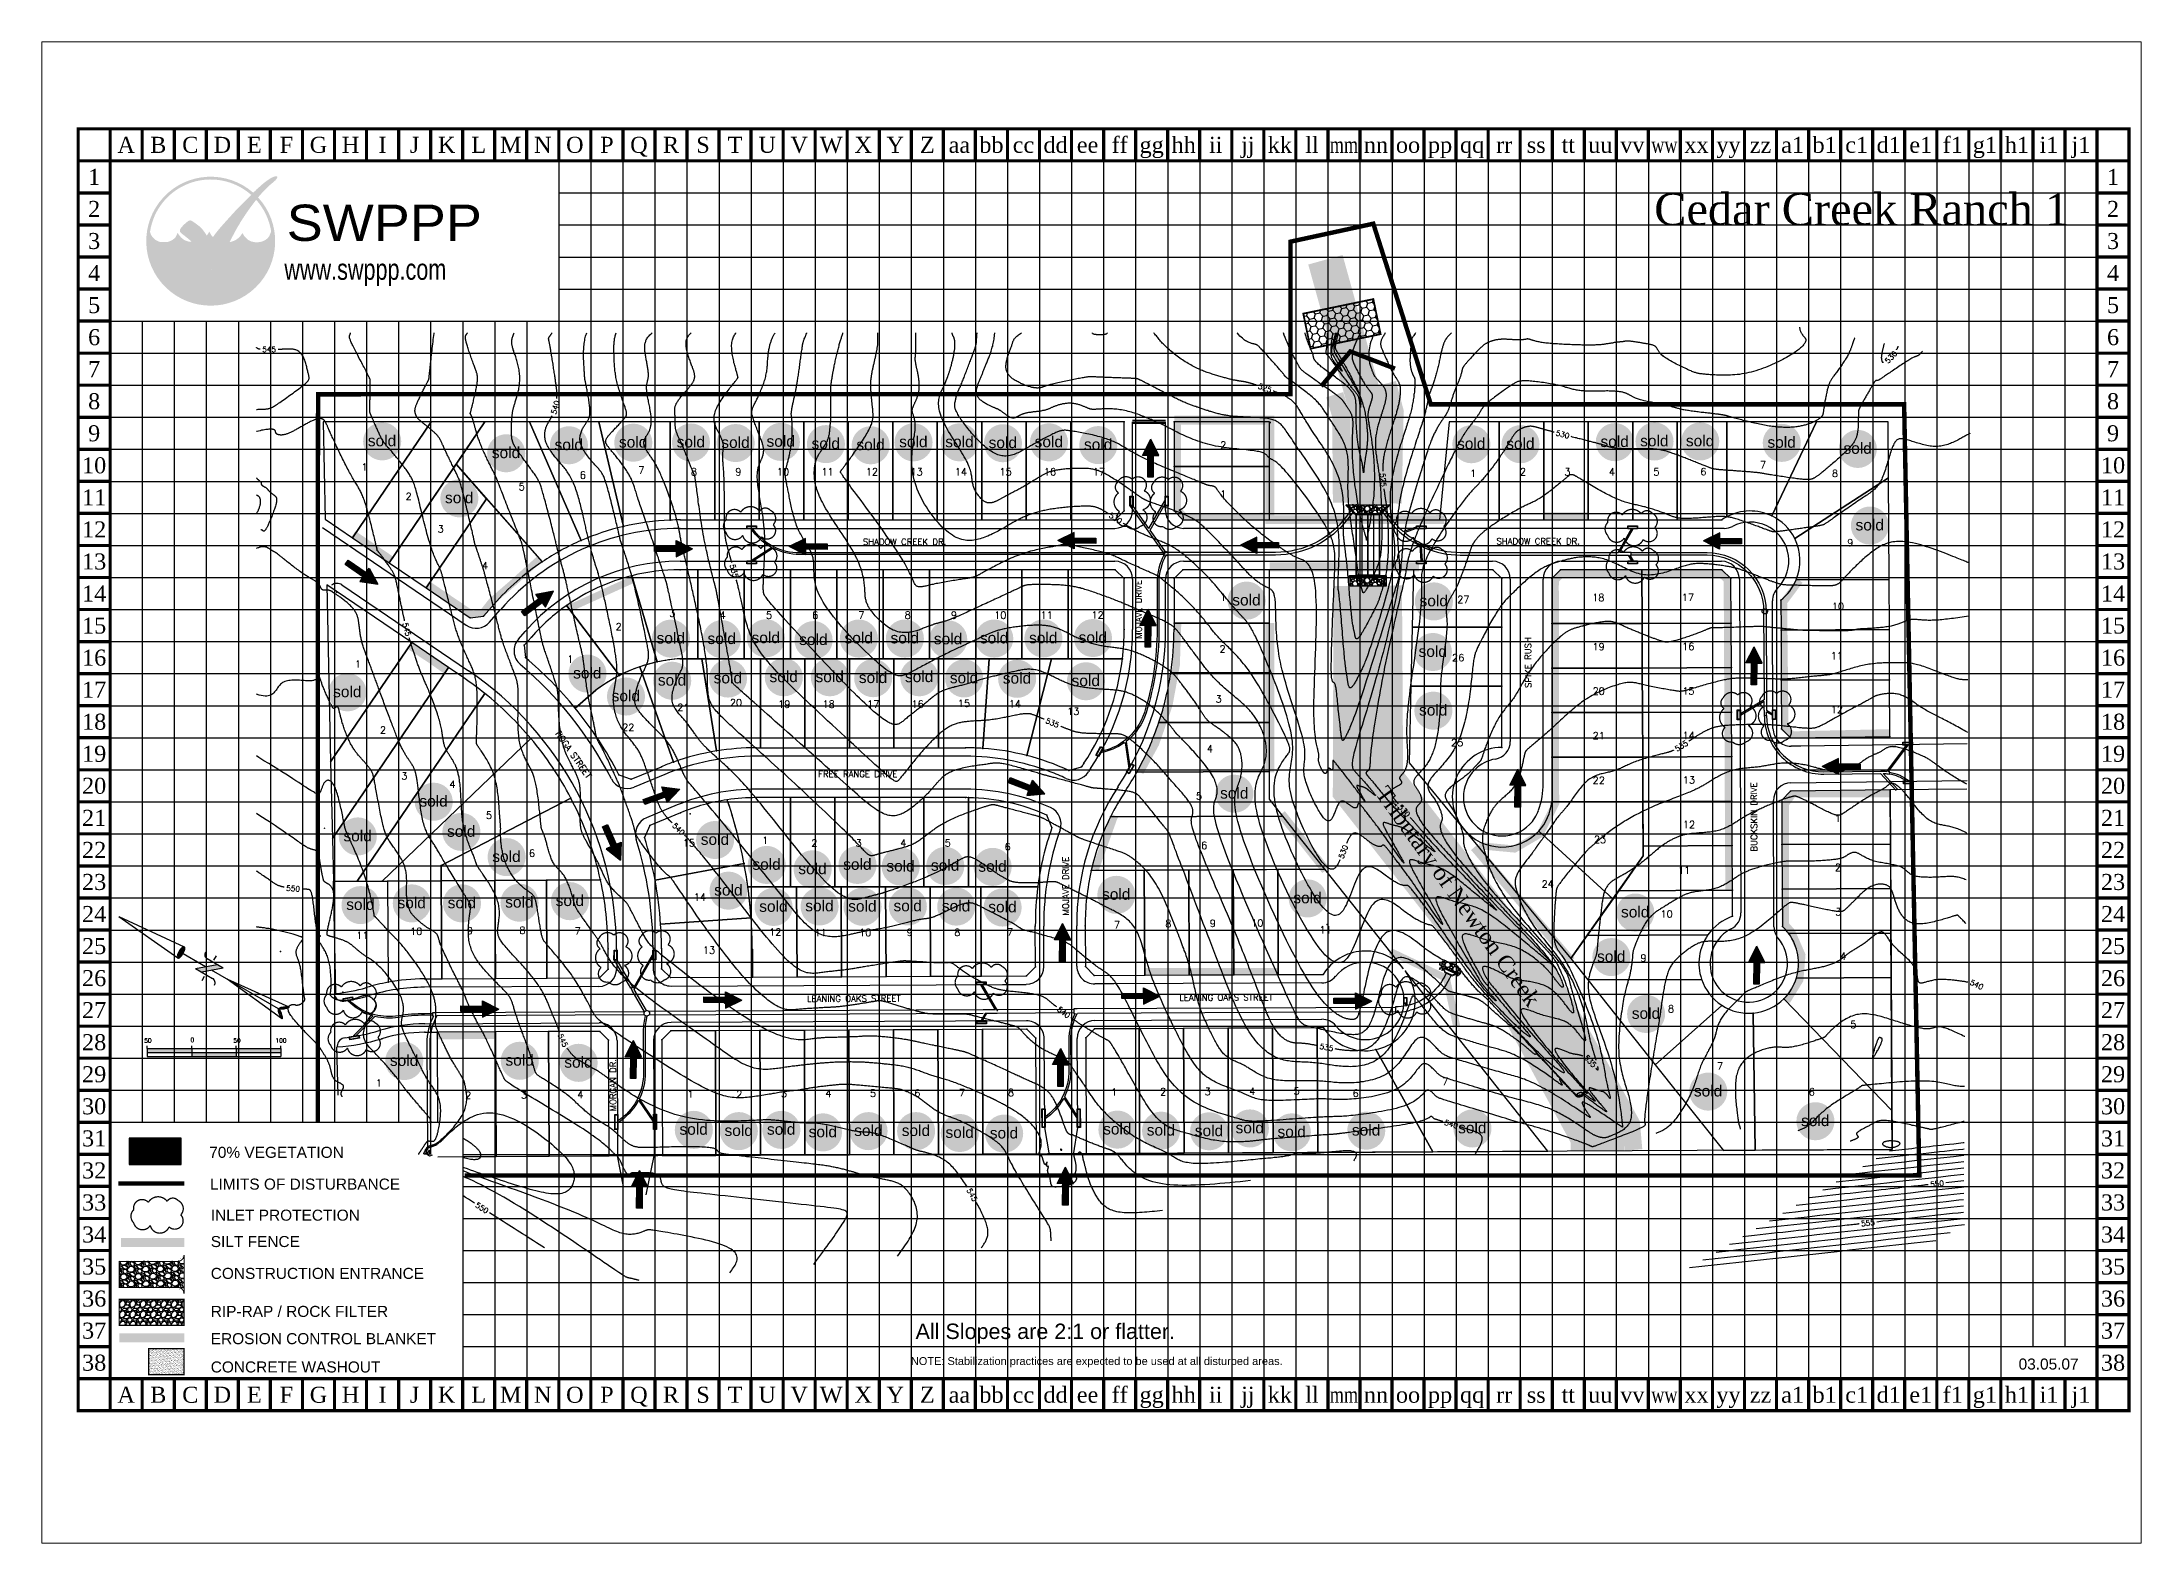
# Paper-space layout 'Layout2' of a CAD drawing. Header units: inches. Extents: x 0.95 to 9.45, y 0.94 to 7.01.
# The model-space entities are those that its viewports show. They can reach past a viewport. Long polylines and large blocks are cut down to what shows.
import ezdxf
from ezdxf.enums import TextEntityAlignment as Align

# ---------------------------------------------------------------- set-up
doc = ezdxf.new("R2010")
doc.units = ezdxf.units.IN
doc.header["$LTSCALE"] = 40
doc.header["$MEASUREMENT"] = 0
for name, pattern in [('ACAD_ISO02W100', [15, 12, -3]), ('BARRICADE', [0.23, 0.2, 0.03]), ('DAM', [0.5, 0.2, -0.1, 0.2]), ('DASH__25', [0.325, 0.25, -0.075]), ('DASHED', [0.75, 0.5, -0.25]), ('DEPRESSION', [0.3001, 0.3, 0.0001]), ('ESMT', [0.16, 0.025, -0.03, 0.05, -0.03, 0.025]), ('LONG_TWO_SHORT', [1, 0.5, -0.1, 0.1, -0.1, 0.1, -0.1])]:
    doc.linetypes.add(name, pattern=pattern)
for name, color, linetype in [('1-BC', 7, 'Continuous'), ('1-DAM_TEXT', 7, 'DAM'), ('1-LOTS', 7, 'Continuous'), ('1-STM', 7, 'Continuous'), ('1-STM_INLETS', 7, 'Continuous'), ('BASE', 7, 'Continuous'), ('BOUNDARY', 7, 'Continuous'), ('EX-STORM', 7, 'DASH__25'), ('grid', 9, 'Continuous'), ('HATCH', 2, 'Continuous'), ('limitsofdisturb', 1, 'DASHED'), ('LOGO', 7, 'Continuous'), ('NARROW', 7, 'Continuous'), ('SILT', 200, 'Continuous'), ('TOPO100_CON', 9, 'Continuous'), ('TOPO100_ICON', 9, 'Continuous')]:
    doc.layers.add(name, color=color, linetype=linetype)
doc.styles.add('L120', font='simplex.shx', dxfattribs={"height": 4.8})
doc.styles.add("L200'", font='ARIAL.TTF', dxfattribs={"height": 0.001969})
doc.styles.add('LOGO1', font='Rockeb.TTF', dxfattribs={"height": 25})
doc.styles.add('PAD_LABEL', font='romanc')
doc.styles.add('ryland', font='ARIAL.TTF', dxfattribs={"height": 25})
doc.styles.add('SEG_LABEL08', font='simplex1')
doc.styles.get("Standard").update_dxf_attribs({"font": 'TIMES.TTF', "height": 25})

psp = doc.layouts.new('Layout2')

msp = doc.modelspace()

# ---------------------------------------------------------------- texts
at = {"layer": '1-DAM_TEXT', "linetype": 'Continuous', "style": 'SEG_LABEL08'}
for s, p in [('2', (-827.5, -1230.1)), ('7', (-221, -1252.2)), ('1', (-1792.3, -1254.7)), ('5', (-1615.5, -1276.9)), ('6', (-1546.9, -1263.8)), ('7', (-1481.1, -1258.2)), ('8', (-1422.1, -1260.1)), ('9', (-1372.1, -1260.1)), ('10', (-1322.1, -1260.1)), ('11', (-1272.1, -1260.1)), ('12', (-1222.1, -1260.1)), ('13', (-1172.1, -1260.1)), ('14', (-1122.1, -1260.1)), ('15', (-1072.1, -1260.1)), ('16', (-1022.1, -1260.1)), ('17', (-967.1, -1260.1)), ('1', (-546.7, -1261.7)), ('2', (-490.8, -1260.1)), ('3', (-440.8, -1260.1)), ('4', (-390.8, -1260.1)), ('5', (-340.8, -1260.1)), ('6', (-288, -1260)), ('8', (-140.3, -1261.9)), ('2', (-1742.6, -1287.7)), ('1', (-827.5, -1285.1)), ('3', (-1706.5, -1324.3)), ('9', (-123.2, -1339.7)), ('4', (-1656.8, -1365.5)), ('1', (-827.5, -1401.1)), ('27', (-557.8, -1403.5)), ('18', (-406.1, -1401.3)), ('17', (-305.5, -1401.2)), ('10', (-136.8, -1411.1)), ('2', (-1506.6, -1434.1)), ('3', (-1446.5, -1418.9)), ('4', (-1389.9, -1421.1)), ('5', (-1337.9, -1421.1)), ('6', (-1285.9, -1421.1)), ('7', (-1233.9, -1421.1)), ('8', (-1181.9, -1421.1)), ('9', (-1129.9, -1421.1)), ('10', (-1077.9, -1421.1)), ('11', (-1025.8, -1421.1)), ('12', (-968.6, -1420.9)), ('2', (-828.3, -1459.1)), ('19', (-405.9, -1456.5)), ('16', (-305.1, -1456.3)), ('1', (-1799.5, -1475.9)), ('1', (-1561, -1470.5)), ('26', (-563.6, -1468.9)), ('11', (-138.2, -1466.8)), ('20', (-405.8, -1506.5)), ('15', (-304.9, -1506.3)), ('21', (-1434, -1524.6)), ('20', (-1374.9, -1519.5)), ('19', (-1320.7, -1521.1)), ('18', (-1270.7, -1521.1)), ('17', (-1220.7, -1521.1)), ('16', (-1170.7, -1521.1)), ('15', (-1118.9, -1520.1)), ('14', (-1061.4, -1520.7)), ('13', (-996.1, -1529.2)), ('3', (-832.7, -1515.2)), ('12', (-138, -1527.1)), ('2', (-1771.4, -1550.1)), ('22', (-1495.9, -1547)), ('21', (-405.7, -1556.5)), ('14', (-304.6, -1556.3)), ('4', (-842.5, -1571.2)), ('25', (-564.7, -1564.4)), ('3', (-1747.5, -1601.9)), ('22', (-405.6, -1606.7)), ('13', (-304.4, -1606.3)), ('4', (-1693.4, -1611.1)), ('5', (-854.6, -1624.3)), ('5', (-1652.3, -1645.8)), ('1', (-137.1, -1649.3)), ('15', (-1427.6, -1676.9)), ('1', (-1342, -1674.1)), ('2', (-1286.9, -1677.1)), ('3', (-1236.9, -1677.1)), ('4', (-1186.9, -1677.1)), ('5', (-1136.9, -1677.1)), ('23', (-404.3, -1673.1)), ('12', (-304.2, -1656.3)), ('6', (-1604, -1688.5)), ('6', (-1069.7, -1681.1)), ('6', (-848.9, -1679.8)), ('24', (-463.1, -1723)), ('11', (-309.7, -1707.5)), ('2', (-137, -1704.5)), ('14', (-1415.3, -1737.9)), ('7', (-946.7, -1768.9)), ('8', (-889.2, -1767.5)), ('9', (-839.2, -1767.2)), ('10', (-789.2, -1767)), ('10', (-329.4, -1756.7)), ('3', (-136.5, -1754.4)), ('11', (-1794.6, -1780.7)), ('10', (-1734.2, -1776.3)), ('9', (-1673.7, -1775.4)), ('8', (-1614.7, -1775.1)), ('7', (-1552.7, -1776)), ('12', (-1330.7, -1777)), ('11', (-1279.8, -1777.8)), ('10', (-1229.8, -1777.6)), ('9', (-1179.8, -1777.5)), ('8', (-1126.3, -1777.4)), ('7', (-1067, -1776.9)), ('11', (-712.5, -1774.6)), ('13', (-1405.1, -1797.4)), ('9', (-355.4, -1806.3)), ('4', (-130.9, -1804.1)), ('8', (-324.4, -1863.3)), ('5', (-119.6, -1880.9)), ('7', (-269.5, -1927.6)), ('1', (-1776, -1946.7)), ('2', (-1675.7, -1960.4)), ('3', (-1613.1, -1960.1)), ('4', (-1549.7, -1959.8)), ('1', (-1426, -1959.1)), ('2', (-1371, -1958.9)), ('3', (-1321, -1958.6)), ('4', (-1271, -1958.4)), ('5', (-1221, -1958.1)), ('6', (-1171, -1957.9)), ('7', (-1121, -1957.6)), ('8', (-1066, -1957.3)), ('1', (-950, -1956.8)), ('2', (-895, -1956.5)), ('3', (-845, -1956.2)), ('4', (-795, -1956)), ('5', (-745, -1955.7)), ('6', (-678.6, -1958.1)), ('7', (-578.1, -1944.9)), ('6', (-166.3, -1956.6))]:
    msp.add_text(s, height=8, dxfattribs=at).set_placement(p, align=Align.MIDDLE_CENTER)
at = {"layer": '1-DAM_TEXT', "linetype": 'Continuous', "style": 'PAD_LABEL'}
for s, rotation, p in [('SHADOW CREEK DR.', 0, (-1185.5, -1342.2)), ('SHADOW CREEK DR.', 0, (-473.7, -1341.6)), ('MOJAVE DRIVE', 90.2483, (-919.1, -1414.6)), ('SPIKE RUSH', 90.2483, (-481.5, -1474.3)), ('TIOGA STREET', 305.0815, (-1560.6, -1579.4)), ('FREE RANGE DRIVE', 0, (-1238, -1603.1)), ('BUCKSKIN DRIVE', 90.2483, (-227.8, -1647.8)), ('MOJAVE DRIVE', 90.2483, (-1001, -1725.5)), ('LEANING OAKS STREET', 0.2853, (-1242.4, -1855.3)), ('LEANING OAKS STREET', 0.2853, (-824.2, -1854.1)), ('MORGAN DR.', 90.2483, (-1509.6, -1949.1))]:
    msp.add_text(s, height=7, rotation=rotation, dxfattribs=at).set_placement(p, align=Align.CENTER)
at = {"layer": 'BASE'}
for s, p in [('A', (-2059.9, -892.8)), ('B', (-2023.9, -892.8)), ('C', (-1987.9, -892.8)), ('D', (-1951.9, -892.8)), ('E', (-1915.9, -892.8)), ('F', (-1879.9, -892.8)), ('G', (-1843.9, -892.8)), ('H', (-1807.9, -892.8)), ('I', (-1771.9, -892.8)), ('J', (-1735.9, -892.8)), ('K', (-1699.9, -892.8)), ('L', (-1663.9, -892.8)), ('M', (-1627.9, -892.8)), ('N', (-1591.9, -892.8)), ('O', (-1555.9, -892.8)), ('P', (-1519.9, -892.8)), ('Q', (-1483.9, -892.8)), ('R', (-1447.9, -892.8)), ('S', (-1411.9, -892.8)), ('T', (-1375.9, -892.8)), ('U', (-1339.9, -892.8)), ('V', (-1303.9, -892.8)), ('W', (-1267.9, -892.8)), ('X', (-1231.9, -892.8)), ('Y', (-1195.9, -892.8)), ('Z', (-1159.9, -892.8)), ('aa', (-1123.9, -892.8)), ('bb', (-1087.9, -892.8)), ('cc', (-1051.9, -892.8)), ('dd', (-1015.9, -892.8)), ('ee', (-979.9, -892.8)), ('ff', (-943.9, -892.8)), ('gg', (-907.9, -892.8)), ('hh', (-871.9, -892.8)), ('ii', (-835.9, -892.8)), ('jj', (-799.9, -892.8)), ('kk', (-763.9, -892.8)), ('ll', (-727.9, -892.8)), ('nn', (-655.9, -892.8)), ('oo', (-619.9, -892.8)), ('pp', (-583.9, -892.8)), ('qq', (-547.9, -892.8)), ('rr', (-511.9, -892.8)), ('ss', (-475.9, -892.8)), ('tt', (-439.9, -892.8)), ('uu', (-403.9, -892.8)), ('vv', (-367.9, -892.8)), ('xx', (-295.9, -892.8)), ('yy', (-259.9, -892.8)), ('zz', (-223.9, -892.8)), ('a1', (-187.9, -892.8)), ('b1', (-151.9, -892.8)), ('c1', (-115.9, -892.8)), ('d1', (-79.9, -892.8)), ('e1', (-43.9, -892.8)), ('f1', (-7.9, -892.8)), ('g1', (28.1, -892.8)), ('h1', (64.1, -892.8)), ('i1', (100.1, -892.8)), ('j1', (136.1, -892.8)), ('1', (-2095.9, -928.8)), ('1', (172.1, -928.8)), ('2', (-2095.9, -964.8)), ('2', (172.1, -964.8)), ('3', (-2095.9, -1000.8)), ('3', (172.1, -1000.8)), ('4', (-2095.9, -1036.8)), ('4', (172.1, -1036.8)), ('5', (-2095.9, -1072.8)), ('5', (172.1, -1072.8)), ('6', (-2095.9, -1108.8)), ('6', (172.1, -1108.8)), ('7', (-2095.9, -1144.8)), ('7', (172.1, -1144.8)), ('8', (-2095.9, -1180.8)), ('8', (172.1, -1180.8)), ('9', (-2095.9, -1216.8)), ('9', (172.1, -1216.8)), ('10', (-2095.9, -1252.8)), ('10', (172.1, -1252.8)), ('11', (-2095.9, -1288.8)), ('11', (172.1, -1288.8)), ('12', (-2095.9, -1324.8)), ('12', (172.1, -1324.8)), ('13', (-2095.9, -1360.8)), ('13', (172.1, -1360.8)), ('14', (-2095.9, -1396.8)), ('14', (172.1, -1396.8)), ('15', (-2095.9, -1432.8)), ('15', (172.1, -1432.8)), ('16', (-2095.9, -1468.8)), ('16', (172.1, -1468.8)), ('17', (-2095.9, -1504.8)), ('17', (172.1, -1504.8)), ('18', (-2095.9, -1540.8)), ('18', (172.1, -1540.8)), ('19', (-2095.9, -1576.8)), ('19', (172.1, -1576.8)), ('20', (-2095.9, -1612.8)), ('20', (172.1, -1612.8)), ('21', (-2095.9, -1648.8)), ('21', (172.1, -1648.8)), ('22', (-2095.9, -1684.8)), ('22', (172.1, -1684.8)), ('23', (-2095.9, -1720.8)), ('23', (172.1, -1720.8)), ('24', (-2095.9, -1756.8)), ('24', (172.1, -1756.8)), ('25', (-2095.9, -1792.8)), ('25', (172.1, -1792.8)), ('26', (-2095.9, -1828.8)), ('26', (172.1, -1828.8)), ('27', (-2095.9, -1864.8)), ('27', (172.1, -1864.8)), ('28', (-2095.9, -1900.8)), ('28', (172.1, -1900.8)), ('29', (-2095.9, -1936.8)), ('29', (172.1, -1936.8)), ('30', (-2095.9, -1972.8)), ('30', (172.1, -1972.8)), ('31', (-2095.9, -2008.8)), ('31', (172.1, -2008.8)), ('32', (-2095.9, -2044.8)), ('32', (172.1, -2044.8)), ('33', (-2095.9, -2080.8)), ('33', (172.1, -2080.8)), ('34', (-2095.9, -2116.8)), ('34', (172.1, -2116.8)), ('35', (-2095.9, -2152.8)), ('35', (172.1, -2152.8)), ('36', (-2095.9, -2188.8)), ('36', (172.1, -2188.8)), ('37', (-2095.9, -2224.8)), ('37', (172.1, -2224.8)), ('38', (-2095.9, -2260.8)), ('38', (172.1, -2260.8)), ('bb', (-1087.9, -2296.8)), ('dd', (-1015.9, -2296.8)), ('ff', (-943.9, -2296.8)), ('hh', (-871.9, -2296.8)), ('kk', (-763.9, -2296.8)), ('ll', (-727.9, -2296.8)), ('b1', (-151.9, -2296.8)), ('d1', (-79.9, -2296.8)), ('f1', (-7.9, -2296.8)), ('h1', (64.1, -2296.8)), ('A', (-2059.9, -2296.8)), ('B', (-2023.9, -2296.8)), ('C', (-1987.9, -2296.8)), ('D', (-1951.9, -2296.8)), ('E', (-1915.9, -2296.8)), ('F', (-1879.9, -2296.8)), ('G', (-1843.9, -2296.8)), ('H', (-1807.9, -2296.8)), ('I', (-1771.9, -2296.8)), ('J', (-1735.9, -2296.8)), ('K', (-1699.9, -2296.8)), ('L', (-1663.9, -2296.8)), ('M', (-1627.9, -2296.8)), ('N', (-1591.9, -2296.8)), ('O', (-1555.9, -2296.8)), ('P', (-1519.9, -2296.8)), ('Q', (-1483.9, -2296.8)), ('R', (-1447.9, -2296.8)), ('S', (-1411.9, -2296.8)), ('T', (-1375.9, -2296.8)), ('U', (-1339.9, -2296.8)), ('V', (-1303.9, -2296.8)), ('W', (-1267.9, -2296.8)), ('X', (-1231.9, -2296.8)), ('Y', (-1195.9, -2296.8)), ('Z', (-1159.9, -2296.8)), ('aa', (-1123.9, -2296.8)), ('cc', (-1051.9, -2296.8)), ('ee', (-979.9, -2296.8)), ('gg', (-907.9, -2296.8)), ('ii', (-835.9, -2296.8)), ('jj', (-799.9, -2296.8)), ('nn', (-655.9, -2296.8)), ('oo', (-619.9, -2296.8)), ('pp', (-583.9, -2296.8)), ('qq', (-547.9, -2296.8)), ('rr', (-511.9, -2296.8)), ('ss', (-475.9, -2296.8)), ('tt', (-439.9, -2296.8)), ('uu', (-403.9, -2296.8)), ('vv', (-367.9, -2296.8)), ('xx', (-295.9, -2296.8)), ('yy', (-259.9, -2296.8)), ('zz', (-223.9, -2296.8)), ('a1', (-187.9, -2296.8)), ('c1', (-115.9, -2296.8)), ('e1', (-43.9, -2296.8)), ('g1', (28.1, -2296.8)), ('i1', (100.1, -2296.8)), ('j1', (136.1, -2296.8))]:
    msp.add_text(s, height=18, dxfattribs=at).set_placement(p, align=Align.MIDDLE_CENTER)
at = {"layer": 'BASE', "width": 0.75}
for s, p in [('mm', (-691.9, -892.8)), ('ww', (-331.9, -892.8)), ('mm', (-691.9, -2296.8)), ('ww', (-331.9, -2296.8))]:
    msp.add_text(s, height=18, dxfattribs=at).set_placement(p, align=Align.MIDDLE_CENTER)
at = {"layer": 'BASE', "color": 7}
msp.add_text('Cedar Creek Ranch 1', height=35.96, dxfattribs=at).set_placement((-110.3, -983.1), align=Align.CENTER)
at = {"layer": 'BASE'}
msp.add_text('Tributary of Newton Creek', height=18, rotation=305.5902, dxfattribs=at).set_placement((-563.7, -1736.9), align=Align.MIDDLE_CENTER)
at = {"layer": 'BASE', "style": "L200'"}
for s, height, p in [('70% VEGETATION', 12.4, (-1966.6, -2030.7)), ('LIMITS OF DISTURBANCE', 12.4, (-1965.8, -2066.4)), ('INLET PROTECTION', 12.4, (-1964.9, -2101.3)), ('SILT FENCE', 12.4, (-1964.9, -2130.9)), ('CONSTRUCTION ENTRANCE', 12.4, (-1964.9, -2166.7)), ('RIP-RAP / ROCK FILTER', 12.4, (-1964.9, -2209.4)), ('All Slopes are 2:1 or flatter.', 17.298, (-1173.1, -2234.2)), ('EROSION CONTROL BLANKET', 12.4, (-1964.9, -2240)), ('CONCRETE WASHOUT', 12.4, (-1964.9, -2271.8)), ('03.05.07', 12.4, (66, -2268.5))]:
    msp.add_text(s, height=height, dxfattribs=at).set_placement(p)
at = {"layer": 'BASE', "color": 7, "style": "L200'"}
msp.add_text('NOTE: Stabilization practices are expected to be used at all disturbed areas.', height=8.833, dxfattribs=at).set_placement((-1178.4, -2263.4))
at = {"layer": 'TOPO100_ICON', "color": 35, "linetype": 'Continuous', "style": 'SEG_LABEL08'}
for s, rotation, p in [('545', 359.4163, (-1899.3, -1122.6, 54500)), ('530', 46.0413, (-77.3, -1131.3, 53000)), ('525', 340.6099, (-780.7, -1165.9, 52500)), ('540', 73.9779, (-1577.8, -1187.7, 54000)), ('530', 345.4488, (-446.2, -1218.1, 53000)), ('525', 274.0611, (-648, -1269.2, 52500)), ('530', 327.011, (-948.5, -1312.3, 53000)), ('535', 284.8835, (-1377, -1371.6, 53500)), ('545', 284.8605, (-1744.7, -1437.1, 54500)), ('535', 336.9229, (-1019.4, -1542.1, 53500)), ('535', 31.6924, (-312.8, -1568, 53500)), ('530', 311.8819, (-624.3, -1640.8, 53000)), ('540', 316.2466, (-1439.3, -1661.3, 54000)), ('530', 69.1376, (-692.6, -1686.9, 53000)), ('550', 355.222, (-1872.4, -1728.2, 55000)), ('540', 335.0435, (18.9, -1836.2, 54000)), ('540', 322.9768, (-1006.7, -1867.3, 54000)), ('545', 294.6509, (-1569.3, -1898.8, 54500)), ('535', 349.3176, (-711.5, -1906.6, 53500)), ('535', 313.8759, (-415.2, -1922.2, 53500)), ('540', 342.8519, (-571.3, -1992.8, 54000)), ('545', 300.4886, (-1109.6, -2072.2, 54500)), ('550', 6.3043, (-25.6, -2059.8, 55000)), ('550', 327.3967, (-1660.2, -2087, 55000)), ('555', 6.3043, (-103.2, -2103.9, 55500))]:
    msp.add_text(s, height=6, rotation=rotation, dxfattribs=at).set_placement(p, align=Align.MIDDLE_CENTER)

# ---------------------------------------------------------------- blocks, each defined once
blk = doc.blocks.new('North Arrow')
at = {"layer": 'NARROW'}
for p, q in [((0, 0), (22.36, 2)), ((0, 0), (22.33, -2.02)), ((28.77, -2.09), (34.02, 2.32)), ((36.18, 2.33), (30.46, 2.33)), ((36.16, 2.32), (31.04, -2.09)), ((32.43, 3.06), (32.43, 4.63)), ((39.1, 0.01), (59.96, 2.11)), ((31.2, -0.05), (21.66, -0.05)), ((21.66, -0.05), (21.66, -0.05)), ((28.77, -2.09), (34.95, -2.09)), ((32.43, -4.26), (32.43, -2.8)), ((57.45, -0.05), (33.41, -0.05)), ((59.83, -2.14), (39.04, -0.01)), ((57.69, -0.03), (57.77, -0.01)), ((57.77, -0.05), (57.69, -0.03))]:
    blk.add_line(p, q, dxfattribs=at)
blk.add_lwpolyline([(22.36, -2.03), (22.59, -1.93, 0.091577), (22.87, -1.44, 0.048306), (23.03, -0.75), (23.07, -0.01), (23.01, 0.82, 0.048306), (22.87, 1.42, 0.091577), (22.59, 1.91), (22.36, 2.01), (22.14, 1.91, 0.091577), (21.86, 1.42, 0.048306), (21.72, 0.82), (21.66, -0.01), (21.72, -0.83, 0.048306), (21.86, -1.44, 0.091577), (22.14, -1.93)], format="xyb", close=True, dxfattribs=at)
for points in [[(57.46, -0.03), (57.44, 0.08, -0.066818), (57.67, 0.47, -0.03073), (58.01, 0.84), (58.52, 1.29), (59.07, 1.7, -0.03073), (59.5, 1.95, -0.066818), (59.93, 2.1), (60.04, 2.06)], [(60.04, 2.06), (60.05, 1.95, -0.066818), (59.82, 1.56, -0.03073), (59.43, 1.14), (58.97, 0.74), (58.42, 0.33, -0.03073), (57.99, 0.08, -0.036692), (57.76, -0.02)], [(57.46, -0.04), (57.44, -0.15, 0.066818), (57.67, -0.54, 0.03073), (58.01, -0.9), (58.52, -1.36), (59.07, -1.77, 0.03073), (59.5, -2.02, 0.066818), (59.93, -2.17), (60.04, -2.13)], [(60.04, -2.13), (60.05, -2.01, 0.066818), (59.82, -1.63, 0.03073), (59.43, -1.2), (58.97, -0.8), (58.42, -0.4, 0.03073), (57.99, -0.15, 0.036692), (57.76, -0.05)]]:
    blk.add_lwpolyline(points, format="xyb", dxfattribs=at)
for centre, start, end in [((30.46, 3.86), 178.8769, 270), ((34.95, -3.62), 358.8769, 90)]:
    blk.add_arc(centre, 1.53, start, end, dxfattribs=at)
for points in [[(23.03, -0.76), (21.67, -0.05), (23.07, -0.05), (21.72, 0.82)], [(23.07, -0.05), (21.72, 0.82), (23.02, 0.75), (21.85, 1.42)], [(23.02, 0.75), (21.85, 1.42), (22.87, 1.44), (22.14, 1.91)], [(22.87, 1.44), (22.14, 1.91), (22.59, 1.91), (22.36, 2)], [(31.05, -2.09), (36.15, 2.36), (28.75, -2.06), (34.01, 2.36)], [(57.44, 0.08), (57.7, -0.01), (57.5, 0.21), (57.77, -0.01)], [(57.45, -0.04), (57.69, -0.02), (57.44, 0.08), (57.7, -0.01)], [(57.5, 0.21), (57.77, -0.01), (57.6, 0.39), (57.94, 0.06)], [(57.6, 0.39), (57.94, 0.06), (57.68, 0.5), (58.07, 0.13)], [(57.68, 0.5), (58.07, 0.13), (57.84, 0.66), (58.29, 0.26)], [(57.84, 0.66), (58.29, 0.26), (58.03, 0.86), (58.52, 0.41)], [(58.03, 0.86), (58.52, 0.41), (58.26, 1.07), (58.73, 0.57)], [(58.26, 1.07), (58.73, 0.57), (58.52, 1.3), (59.05, 0.81)], [(58.52, 1.3), (59.05, 0.81), (58.7, 1.42), (59.26, 0.99)], [(59.26, 1), (58.69, 1.42), (59.45, 1.15), (59, 1.65)], [(59.45, 1.15), (59, 1.65), (59.62, 1.34), (59.28, 1.82)], [(59.62, 1.34), (59.28, 1.82), (59.81, 1.55), (59.49, 1.95)], [(59.81, 1.55), (59.49, 1.95), (59.93, 1.73), (59.69, 2.04)], [(59.93, 1.73), (59.69, 2.04), (60.05, 1.94), (59.93, 2.1)], [(60.05, 1.94), (59.93, 2.1), (60.04, 2.06)], [(22.87, -1.44), (21.72, -0.87), (23.03, -0.76), (21.67, -0.05)], [(22.58, -1.93), (21.86, -1.45), (22.87, -1.44), (21.72, -0.87)], [(22.36, -2.01), (22.14, -1.93), (22.58, -1.93), (21.86, -1.45)], [(57.44, -0.14), (57.69, -0.02), (57.45, -0.04), (57.69, -0.02)], [(57.46, -0.19), (57.7, -0.03), (57.44, -0.14), (57.69, -0.02)], [(57.53, -0.33), (57.76, -0.05), (57.46, -0.19), (57.7, -0.03)], [(57.63, -0.48), (57.9, -0.1), (57.53, -0.33), (57.76, -0.05)], [(57.78, -0.66), (58.09, -0.2), (57.63, -0.48), (57.9, -0.1)], [(57.97, -0.87), (58.34, -0.35), (57.78, -0.66), (58.09, -0.2)], [(58.24, -1.11), (58.61, -0.54), (57.97, -0.87), (58.34, -0.35)], [(58.61, -1.43), (58.93, -0.77), (58.24, -1.11), (58.61, -0.54)], [(58.91, -1.64), (59.2, -1), (58.61, -1.43), (58.93, -0.77)], [(59.12, -1.79), (59.57, -1.36), (58.92, -1.65), (59.2, -1.01)], [(59.35, -1.93), (59.81, -1.62), (59.12, -1.79), (59.57, -1.36)], [(59.54, -1.32), (59.41, -1.18), (59.21, -1.01)], [(59.58, -2.05), (59.93, -1.79), (59.35, -1.93), (59.81, -1.62)], [(59.78, -2.13), (60.05, -2.01), (59.58, -2.05), (59.93, -1.79)], [(59.92, -2.17), (60.04, -2.13), (59.78, -2.13), (60.05, -2.01)]]:
    blk.add_solid(points, dxfattribs=at)
blk = doc.blocks.new('scale')
h = blk.add_hatch(color=7)
h.paths.add_polyline_path([(0, -7.5), (0, -3), (-50, -3), (-50, -7.5)])
h.paths.add_polyline_path([(0, -7.5), (0, -12), (50, -12), (50, -7.5)])
h.paths.add_polyline_path([(50, -3), (50, -7.5), (100, -7.5), (100, -3)])
at = {"color": 7}
for p, q in [((-50, -3), (-50, 0)), ((0, -3), (0, 0)), ((50, -3), (50, 0)), ((100, -3), (100, 0)), ((-50, -3), (0, -3)), ((-50, -3), (-50, -12)), ((-50, -7.5), (100, -7.5)), ((-50, -12), (0, -12)), ((0, -3), (100, -3)), ((0, -3), (0, -12)), ((0, -12), (100, -12)), ((50, -3), (50, -12)), ((100, -3), (100, -12))]:
    blk.add_line(p, q, dxfattribs=at)
at = {"color": 7, "style": 'L120'}
for s, p in [('50', (-53.4, 3.6)), ('0', (-1.4, 4.3)), ('50', (46.6, 3.6)), ('100', (94, 3.6))]:
    blk.add_text(s, height=4.8, dxfattribs=at).set_placement(p)
blk = doc.blocks.new('Rip-Rap')
at = {"linetype": 'ACAD_ISO02W100'}
h = blk.add_hatch(dxfattribs=at)
h.set_pattern_fill('HONEY', color=240, scale=0.25, style=0)
h.set_pattern_definition([(0, (-7.323713, -5.27412), (0.046875, 0.02706329), [0.03125, -0.0625]), (120, (-7.323713, -5.27412), (-0.046875, 0.027063294), [0.03125, -0.0625]), (60, (-7.323713, -5.27412), (1e-10, 0.05412659), [-0.0625, 0.03125])])
h.paths.add_polyline_path([(0, -0.125), (0.5, -0.125), (0.5, 0.125), (0, 0.125)])
at = {"color": 240, "linetype": 'ACAD_ISO02W100', "const_width": 0.0125}
blk.add_lwpolyline([(0, -0.125), (0.5, -0.125), (0.5, 0.125), (0, 0.125)], close=True, dxfattribs=at)
blk = doc.blocks.new('TF')
for p, q in [((0.001, -0.02), (0.001, 0.02)), ((0.001, 0.02), (0.161, 0.02)), ((0.161, 0.02), (0.161, 0.06)), ((0.161, 0.06), (0.281, 0)), ((0.161, -0.06), (0.281, 0)), ((0.161, -0.02), (0.001, -0.02)), ((0.161, -0.02), (0.161, -0.06))]:
    blk.add_line(p, q)
for points in [[(0.001, 0.02), (0.001, -0.02), (0.161, 0.02), (0.161, -0.02)], [(0.161, -0.06), (0.161, 0.06), (0.281, 0), (0.161, 0.06)]]:
    blk.add_solid(points)
blk = doc.blocks.new('arrow')
at = {"xscale": 192.0000000000001, "yscale": 192, "zscale": 192, "rotation": 89.54514789520785}
blk.add_blockref('TF', (-0.4, -54), dxfattribs=at)
blk = doc.blocks.new('Sold')
h = blk.add_hatch(color=7)
h.paths.add_polyline_path([(38.8, 18.8, 1), (0.5, 18.8, 1)])
h.paths.add_polyline_path([(2.4, 10.9), (36.6, 10.9), (36.6, 27.9), (2.4, 27.9)], flags=24)
at = {"layer": 'BASE', "color": 7, "style": 'ryland'}
blk.add_text('sold', height=11.13, dxfattribs=at).set_placement((19.5, 13.9), align=Align.CENTER)
blk = doc.blocks.new('new logo')
at = {"layer": 'LOGO'}
h = blk.add_hatch(color=170, dxfattribs=at)
h.paths.add_polyline_path([(67.4, 44.1), (66.8, 44.7), (66.3, 45.2), (66, 45.8), (65.5, 46.4), (65.1, 47.2), (64.7, 47.9), (64.4, 48.5), (64.2, 49), (63.9, 49.6), (63.7, 50.1), (63.3, 51), (62.9, 52), (62.6, 52.8), (62.4, 53.3), (62.2, 53.7), (62.1, 54.2), (61.9, 54.7), (61.7, 55.2), (61.5, 55.7), (61.3, 56.3), (61, 56.8), (60.8, 57.4), (60.5, 57.9), (60.2, 58.5), (60, 59.1), (59.7, 59.6), (59.3, 60.2), (59, 60.8), (58.7, 61.3), (58.3, 61.9), (58, 62.4), (57.6, 62.9), (57.3, 63.4), (56.9, 63.9), (56.6, 64.3), (56.3, 64.7), (55.9, 65.1), (55.6, 65.5), (55.2, 65.9), (54.9, 66.2), (54, 66.2), (52.9, 66.3), (52, 66.5), (51.5, 66.6), (50.9, 66.8), (50.3, 67), (49.4, 67.4), (48.3, 67.9), (47.3, 68.6), (46.5, 69.3), (45.7, 70), (45, 70.8), (44.4, 71.5), (44, 72.2), (43.6, 72.7), (43.4, 72.9), (43.2, 73.2), (43.1, 73.4), (43, 73.5), (42.8, 73.7), (42.7, 73.7), (42.7, 73.8), (42.6, 73.8), (42.5, 73.7), (42.5, 73.6), (42.4, 73.5), (42.4, 73.4), (42.3, 73.2), (42.2, 72.8), (42, 72.1), (41.7, 71.5), (41.4, 70.9), (41, 70.3), (40.5, 69.8), (40, 69.2), (39.4, 68.7), (38.8, 68.2), (38.1, 67.7), (37.3, 67.3), (36.5, 66.9), (35.7, 66.6), (34.9, 66.3), (34, 66.1), (33, 66), (31.9, 65.9), (30.8, 65.9), (29.6, 65.9), (28.6, 66), (27.6, 66.1), (26.7, 66.4), (25.8, 66.7), (25, 67.1), (24.1, 67.6), (23.2, 68.2), (22.4, 68.9), (21.8, 69.5), (21.4, 69.9), (21, 70.4), (20.6, 70.9), (20.2, 71.5), (19.9, 72.1), (19.5, 72.9), (19.2, 73.8), (18.9, 74.8, -0.595729), (106.3, 106.8), (107, 107.5), (107.5, 108), (108.1, 108.6, 37.93689), (112.3, 104.5), (112.1, 104.2), (111.6, 103.7), (111.1, 103.1), (110.6, 102.5, -0.146449), (123.6, 75), (123.3, 74.5), (123.1, 74), (122.9, 73.5), (122.8, 73.1), (122.5, 72.4), (122.2, 71.7), (121.9, 71.1), (121.5, 70.5), (121.1, 70), (120.7, 69.5), (120.2, 69), (119.6, 68.6), (119, 68.1), (118.4, 67.7), (117.8, 67.4), (117.1, 67), (116.5, 66.7), (115.8, 66.5), (115, 66.3), (114.3, 66.1), (113.5, 66), (112.7, 65.9), (111.9, 65.8), (111.1, 65.8), (110.3, 65.8), (109.4, 65.9), (108.6, 66), (107.7, 66.2), (106.8, 66.4), (105.9, 66.7), (105.1, 67.1), (104.3, 67.5), (103.5, 68), (102.8, 68.6), (102.1, 69.3), (101.4, 70), (100.8, 70.7), (100.2, 71.4), (99.8, 72), (99.5, 72.5), (99.4, 72.8), (99.3, 73), (99.1, 73.2), (99, 73.4), (98.9, 73.5), (98.8, 73.6), (98.7, 73.6), (98.6, 73.6), (98.5, 73.5), (98.4, 73.4), (98.4, 73.3), (98.3, 73.2), (98.2, 73), (98.1, 72.8), (97.8, 72.4), (97.4, 71.8), (96.9, 71.1), (96.4, 70.5), (95.9, 70.1), (95.4, 69.6), (94.8, 69.1), (94.2, 68.6), (93.5, 68.2), (92.8, 67.7), (91.9, 67.3), (91, 66.9), (90.1, 66.6), (89.4, 66.4), (88.6, 66.2), (87.8, 66.1), (87.6, 65.6), (87.4, 65.1), (87.1, 64.4), (86.9, 63.8), (86.6, 63), (86.3, 62.2), (85.9, 61.3), (85.6, 60.4), (85.3, 59.5), (84.9, 58.6), (84.6, 57.7), (84.2, 56.7), (83.9, 55.8), (83.5, 54.9), (83.2, 54), (82.9, 53.2), (82.6, 52.4), (82.3, 51.6), (82.1, 51), (81.9, 50.3), (81.6, 49.8), (81.3, 48.9), (80.9, 48.1), (80.5, 47.3), (80.1, 46.6), (79.6, 45.9), (79.1, 45.4), (78.6, 44.8), (78.1, 44.3), (77.6, 43.9), (77, 43.5), (76.5, 43.1), (75.9, 42.8), (75.3, 42.6), (74.6, 42.3), (73.7, 42.1), (73, 41.9), (72.2, 41.9), (71.6, 42), (70.9, 42.2), (70.1, 42.5), (69.4, 42.8), (68.7, 43.1), (68, 43.5)])
h.paths.add_polyline_path([(71.8, 72), (70.7, 73.9), (70.1, 75.2), (69.7, 74.3), (68.7, 72.6), (67.9, 71.7), (67.9, 71.5), (68.1, 71.2), (68.3, 71), (68.4, 70.8), (68.5, 70.6), (68.7, 70.4), (68.8, 70.2), (68.9, 70.1), (69, 70), (69.1, 69.8), (69.3, 69.7), (69.4, 69.7), (69.5, 69.6), (69.6, 69.5), (69.7, 69.5), (69.8, 69.4), (69.9, 69.4), (70.1, 69.3), (70.2, 69.3), (70.3, 69.2), (70.4, 69.2), (70.5, 69.2), (70.6, 69.2), (70.8, 69.2), (70.9, 69.2), (71, 69.2), (71.1, 69.2), (71.2, 69.2), (71.3, 69.2), (71.4, 69.2), (71.5, 69.2), (71.6, 69.2), (71.7, 69.3), (71.8, 69.3), (71.9, 69.3), (72, 69.4), (72.1, 69.5), (72.2, 69.5), (72.3, 69.6), (72.5, 69.6), (72.6, 69.7), (72.7, 69.8), (72.8, 69.9), (72.9, 70), (73, 70.1), (73.1, 70.2), (73.2, 70.3), (73.3, 70.4), (72.5, 71.1)], flags=17)
blk.add_hatch(color=240, dxfattribs=at).paths.add_polyline_path([(117.7, 117.3), (118.9, 118.2), (119.8, 118.9), (120.6, 119.5), (121.3, 119.9), (121.9, 120.3), (122.4, 120.6), (122.8, 120.9), (123.1, 121.1), (123.4, 121.3), (123.7, 121.4), (124, 121.6), (124.2, 121.7), (124.4, 121.8), (124.6, 121.9), (124.8, 121.9), (125, 122), (125.2, 122.1), (125.4, 122.2), (125.6, 122.2), (125.8, 122.3), (125.9, 122.4), (126.1, 122.4), (126.3, 122.5), (126.4, 122.5), (126.6, 122.6), (126.7, 122.6), (126.8, 122.7), (126.9, 122.7), (127.1, 122.7), (127.2, 122.8), (127.3, 122.8), (127.4, 122.8), (127.5, 122.8), (127.6, 122.8), (127.7, 122.8), (127.8, 122.8), (127.9, 122.8), (128, 122.8), (128.1, 122.8), (128.1, 122.8), (128.2, 122.8), (128.3, 122.8), (128.4, 122.8), (128.4, 122.7), (128.5, 122.7), (128.5, 122.7), (128.6, 122.7), (128.6, 122.6), (128.7, 122.6), (128.7, 122.6), (128.7, 122.5), (128.7, 122.5), (128.8, 122.4), (128.8, 122.4), (128.8, 122.3), (128.8, 122.3), (128.8, 122.2), (128.8, 122.1), (128.8, 122.1), (128.8, 122), (128.8, 121.9), (128.8, 121.8), (128.8, 121.8), (128.8, 121.7), (128.8, 121.6), (128.7, 121.5), (128.7, 121.4), (128.7, 121.3), (128.6, 121.3), (128.6, 121.2), (128.5, 121.1), (128.4, 121), (128.4, 120.8), (128.3, 120.7), (128.2, 120.6), (128.1, 120.4), (128, 120.3), (127.8, 120.1), (127.7, 120), (127.6, 119.8), (127.4, 119.6), (127.3, 119.4), (127.1, 119.2), (126.8, 119), (126.6, 118.8), (126.3, 118.5), (125.9, 118.2), (125.5, 117.9), (125.1, 117.5), (124.6, 117), (124, 116.6), (123.5, 116.1), (122.9, 115.6), (122.3, 115.1), (121.7, 114.5), (121.1, 114), (120.6, 113.5), (120, 113), (119.5, 112.5), (119, 112), (118.5, 111.5), (118, 111), (117.5, 110.5), (117, 109.9), (116.5, 109.4), (116, 108.8), (115.5, 108.3), (115, 107.7), (114.5, 107.1), (114, 106.6), (113.5, 106), (113, 105.4), (112.5, 104.8), (112.1, 104.2), (111.6, 103.7), (111.1, 103.1), (110.6, 102.4), (110.1, 101.8), (109.6, 101.1), (109, 100.4), (108.5, 99.7), (107.9, 98.9), (107.3, 98.1), (106.7, 97.3), (106, 96.4), (105.4, 95.6), (104.8, 94.7), (104.2, 93.9), (103.6, 93.1), (103.1, 92.3), (102.5, 91.5), (102, 90.6), (101.4, 89.8), (100.9, 89), (100.3, 88.2), (99.8, 87.3), (99.2, 86.5), (98.6, 85.6), (98.1, 84.7), (97.5, 83.8), (96.9, 82.9), (96.4, 82), (95.9, 81.1), (95.4, 80.3), (94.9, 79.5), (94.5, 78.7), (94, 78), (93.6, 77.2), (93.2, 76.5), (92.8, 75.8), (92.4, 75), (92, 74.3), (91.6, 73.5), (91.2, 72.8), (90.8, 72), (90.4, 71.3), (90, 70.6), (89.6, 69.9), (89.3, 69.3), (89, 68.7), (88.8, 68.2), (88.5, 67.7), (88.3, 67.3), (88.1, 66.9), (88, 66.5), (87.8, 66.1), (87.6, 65.6), (87.4, 65.1), (87.1, 64.4), (86.9, 63.8), (86.6, 63), (86.3, 62.2), (85.9, 61.3), (85.6, 60.4), (85.3, 59.5), (84.9, 58.6), (84.6, 57.7), (84.2, 56.7), (83.9, 55.8), (83.5, 54.9), (83.2, 54), (82.9, 53.2), (82.6, 52.4), (82.3, 51.6), (82.1, 51), (81.9, 50.3), (81.6, 49.8), (81.4, 49.2), (81.2, 48.7), (81, 48.3), (80.8, 47.9), (80.6, 47.5), (80.4, 47.1), (80.2, 46.7), (80, 46.4), (79.7, 46.1), (79.5, 45.8), (79.2, 45.5), (79, 45.2), (78.7, 44.9), (78.5, 44.7), (78.2, 44.4), (78, 44.2), (77.7, 44), (77.4, 43.8), (77.2, 43.6), (76.9, 43.4), (76.6, 43.2), (76.3, 43), (76, 42.9), (75.7, 42.7), (75.5, 42.6), (75.2, 42.5), (74.9, 42.4), (74.6, 42.3), (74.3, 42.2), (74, 42.1), (73.8, 42.1), (73.5, 42), (73.2, 42), (73, 41.9), (72.7, 41.9), (72.5, 41.9), (72.2, 41.9), (72, 42), (71.8, 42), (71.5, 42.1), (71.3, 42.1), (71.1, 42.2), (70.8, 42.2), (70.6, 42.3), (70.4, 42.4), (70.1, 42.5), (69.9, 42.6), (69.6, 42.7), (69.4, 42.8), (69.2, 42.9), (68.9, 43), (68.7, 43.1), (68.5, 43.2), (68.2, 43.4), (68, 43.6), (67.8, 43.7), (67.6, 43.9), (67.4, 44.1), (67.2, 44.3), (67, 44.5), (66.8, 44.7), (66.6, 44.9), (66.5, 45.1), (66.3, 45.4), (66.1, 45.6), (65.9, 45.9), (65.7, 46.2), (65.4, 46.6), (65.2, 47), (65, 47.4), (64.7, 47.9), (64.4, 48.5), (64.2, 49), (63.9, 49.6), (63.7, 50.1), (63.4, 50.7), (63.2, 51.3), (63, 51.8), (62.8, 52.3), (62.6, 52.8), (62.4, 53.3), (62.2, 53.7), (62.1, 54.2), (61.9, 54.7), (61.7, 55.2), (61.5, 55.7), (61.3, 56.3), (61, 56.8), (60.8, 57.4), (60.5, 57.9), (60.2, 58.5), (60, 59.1), (59.7, 59.6), (59.3, 60.2), (59, 60.8), (58.7, 61.3), (58.3, 61.9), (58, 62.4), (57.6, 62.9), (57.3, 63.4), (56.9, 63.9), (56.6, 64.3), (56.3, 64.7), (55.9, 65.1), (55.6, 65.5), (55.2, 65.9), (54.9, 66.3), (54.5, 66.6), (54.1, 67), (53.7, 67.4), (53.3, 67.8), (52.8, 68.1), (52.4, 68.5), (51.9, 68.9), (51.4, 69.3), (50.9, 69.7), (50.5, 70), (50, 70.4), (49.5, 70.8), (49.1, 71.1), (48.7, 71.5), (48.2, 71.8), (47.8, 72.1), (47.5, 72.4), (47.1, 72.7), (46.8, 72.9), (46.6, 73.1), (46.3, 73.3), (46.1, 73.5), (45.9, 73.6), (45.7, 73.8), (45.6, 73.9), (45.5, 74), (45.3, 74.2), (45.2, 74.3), (45.1, 74.4), (45, 74.6), (45, 74.7), (44.9, 74.8), (44.8, 75), (44.8, 75.1), (44.8, 75.2), (44.7, 75.4), (44.7, 75.5), (44.7, 75.7), (44.7, 75.8), (44.7, 76), (44.7, 76.1), (44.7, 76.3), (44.8, 76.4), (44.8, 76.6), (44.9, 76.7), (44.9, 76.9), (45, 77.1), (45.1, 77.2), (45.2, 77.4), (45.3, 77.6), (45.4, 77.8), (45.6, 78), (45.7, 78.2), (45.9, 78.5), (46.1, 78.7), (46.3, 79), (46.6, 79.3), (46.8, 79.5), (47.1, 79.8), (47.3, 80.1), (47.6, 80.4), (47.9, 80.7), (48.2, 81), (48.5, 81.3), (48.8, 81.6), (49.2, 81.9), (49.5, 82.2), (49.8, 82.5), (50.1, 82.7), (50.4, 83), (50.7, 83.2), (51, 83.4), (51.2, 83.6), (51.5, 83.8), (51.7, 83.9), (51.9, 84.1), (52.1, 84.2), (52.2, 84.3), (52.4, 84.4), (52.5, 84.5), (52.7, 84.5), (52.8, 84.6), (53, 84.6), (53.1, 84.6), (53.2, 84.7), (53.3, 84.7), (53.5, 84.7), (53.6, 84.7), (53.7, 84.7), (53.8, 84.7), (54, 84.7), (54.1, 84.6), (54.2, 84.6), (54.3, 84.5), (54.5, 84.5), (54.6, 84.4), (54.7, 84.4), (54.9, 84.3), (55, 84.2), (55.2, 84.1), (55.3, 84.1), (55.5, 84), (55.7, 83.9), (55.9, 83.7), (56.1, 83.6), (56.4, 83.4), (56.7, 83.2), (57, 83), (57.3, 82.8), (57.7, 82.5), (58, 82.3), (58.4, 82), (58.8, 81.7), (59.2, 81.4), (59.6, 81.1), (60, 80.8), (60.4, 80.5), (60.8, 80.2), (61.2, 79.9), (61.5, 79.6), (61.9, 79.3), (62.3, 78.9), (62.6, 78.6), (63, 78.3), (63.3, 77.9), (63.7, 77.5), (64, 77.2), (64.3, 76.8), (64.6, 76.4), (64.9, 76), (65.2, 75.6), (65.5, 75.2), (65.8, 74.8), (66.1, 74.4), (66.4, 74), (66.7, 73.6), (66.9, 73.2), (67.2, 72.8), (67.4, 72.5), (67.6, 72.1), (67.8, 71.8), (67.9, 71.5), (68.1, 71.2), (68.3, 71), (68.4, 70.8), (68.5, 70.6), (68.7, 70.4), (68.8, 70.2), (68.9, 70.1), (69, 70), (69.1, 69.8), (69.3, 69.7), (69.4, 69.7), (69.5, 69.6), (69.6, 69.5), (69.7, 69.5), (69.8, 69.4), (69.9, 69.4), (70.1, 69.3), (70.2, 69.3), (70.3, 69.2), (70.4, 69.2), (70.5, 69.2), (70.6, 69.2), (70.8, 69.2), (70.9, 69.2), (71, 69.2), (71.1, 69.2), (71.2, 69.2), (71.3, 69.2), (71.4, 69.2), (71.5, 69.2), (71.6, 69.2), (71.7, 69.3), (71.8, 69.3), (71.9, 69.3), (72, 69.4), (72.1, 69.5), (72.2, 69.5), (72.3, 69.6), (72.5, 69.6), (72.6, 69.7), (72.7, 69.8), (72.8, 69.9), (72.9, 70), (73, 70.1), (73.1, 70.2), (73.2, 70.3), (73.3, 70.5), (73.5, 70.6), (73.6, 70.8), (73.7, 70.9), (73.9, 71.1), (74, 71.3), (74.2, 71.5), (74.3, 71.8), (74.5, 72), (74.7, 72.3), (74.9, 72.6), (75.1, 72.8), (75.3, 73.1), (75.6, 73.5), (75.8, 73.8), (76.1, 74.1), (76.4, 74.5), (76.7, 74.9), (77, 75.3), (77.3, 75.7), (77.7, 76.1), (78, 76.5), (78.4, 77), (78.8, 77.4), (79.2, 77.9), (79.6, 78.4), (80, 78.9), (80.5, 79.5), (81, 80), (81.5, 80.6), (82, 81.1), (82.5, 81.7), (83, 82.3), (83.6, 82.9), (84.1, 83.5), (84.7, 84.1), (85.2, 84.7), (85.7, 85.3), (86.2, 85.8), (86.7, 86.4), (87.2, 86.9), (87.7, 87.4), (88.1, 87.9), (88.6, 88.5), (89.1, 89), (89.5, 89.5), (90, 90.1), (90.5, 90.6), (91, 91.2), (91.5, 91.7), (92.1, 92.3), (92.6, 92.9), (93.2, 93.5), (93.8, 94.1), (94.4, 94.8), (95, 95.4), (95.6, 96), (96.3, 96.7), (96.9, 97.3), (97.6, 98), (98.2, 98.6), (98.8, 99.2), (99.4, 99.8), (100, 100.3), (100.5, 100.9), (101.1, 101.4), (101.6, 102), (102.1, 102.5), (102.7, 103.1), (103.2, 103.6), (103.7, 104.1), (104.2, 104.7), (104.8, 105.2), (105.3, 105.8), (105.9, 106.3), (106.4, 106.9), (107, 107.5), (107.5, 108), (108.1, 108.6), (108.7, 109.2), (109.3, 109.8), (109.9, 110.3), (110.4, 110.9), (111, 111.5), (111.6, 112), (112.2, 112.6), (112.8, 113.1), (113.4, 113.6), (114, 114.2), (114.6, 114.7), (115.3, 115.3), (116, 115.9), (116.8, 116.6)])
at = {"layer": 'LOGO', "style": 'LOGO1'}
for s, height, width, p in [('SWPPP', 31.32, 1.115, (137, 67)), ('www.swppp.com', 18.112, 0.77, (135, 33.4))]:
    blk.add_text(s, height=height, dxfattribs=dict(at, width=width)).set_placement(p)

# ---------------------------------------------------------------- hatches: boundary and pattern name
at = {"layer": 'BASE'}
h = msp.add_hatch(dxfattribs=at)
h.set_pattern_fill('GRAVEL', color=4, scale=11.664, angle=-43.9343, style=0)
h.set_pattern_definition([(184.078545, (-18372.49375, -9231.82065), (-140.03312601, -10.854168657), [1.569228, -155.3538424]), (141.0354448, (-18374.059, -9231.93226), (108.888855434, -88.71475723), [2.692844, -266.591509]), (88.576145, (-18376.1528, -9230.2389), (-5.024920585, -173.325003665), [1.898759, -187.977397]), (223.339445, (-18381.4519, -9229.1826), (170.256885042, 159.900596977), [2.452216, -242.7693405]), (248.899445, (-18383.2354, -9230.8656), (55.115878557, 141.260415952), [2.404592, -238.054927]), (313.339445, (-18384.10104, -9233.10896), (-159.900596977, 170.256885042), [2.452216, -242.7693405]), (353.7599448, (-18382.41804, -9234.89246), (-190.124332425, 21.210636954), [3.24293, -321.049839]), (28.3210448, (-18379.19433, -9235.24495), (236.84072785, 128.142612502), [3.06166, -303.104448]), (77.495345, (-18376.49914, -9233.79246), (38.009730031, 173.938648833), [2.460521, -243.5918275]), (131.302145, (-18375.9664, -9231.3903), (84.303597713, -97.421092444), [2.8090644, -137.6441]), (178.4631448, (-18377.82045, -9229.28002), (-189.81753706, 4.718089443), [3.6327295, -359.640486]), (94.879845, (-18373.2171, -9237.2785), (-10.24057161, 107.04806434), [1.239895, -122.7501164]), (127.534945, (-18373.3226, -9236.0431), (93.009923025, -122.006604183), [2.358892, -233.530904]), (181.065745, (-18374.76, -9234.1726), (-8.0928647, -8.399674), [1.6495345, -14.845846]), (159.264345, (-18374.3766, -9232.5981), (58.18408908, -23.66495546), [0.888307, -87.942069]), (247.867145, (-18375.2073, -9232.2836), (15.87891847, 33.2918775), [1.256248, -61.556317]), (347.029545, (-18375.6806, -9233.4473), (41.38474165, -7.47920741), [2.040372, -65.971852]), (117.630845, (-18373.6923, -9233.9052), (8.7064968, -24.5853858), [1.475391, -35.4094196]), (332.455245, (-18380.07916, -9227.5897), (108.275258457, -55.729687788), [2.066861, -204.619744]), (26.411945, (-18378.2466, -9228.5455), (-122.62014695, -60.02499091), [1.733982, -171.663847]), (249.264345, (-18372.0738, -9232.2253), (23.66495546, 58.18408908), [1.776602, -87.053774]), (299.676245, (-18372.7028, -9233.8868), (-59.71820299, 106.127592673), [2.066861, -204.619744]), (295.509745, (-18385.0967, -9232.7975), (-25.81267953, 57.26363497), [1.993144, -97.664118]), (250.840845, (-18384.23836, -9234.59636), (47.023221855, 132.860660234), [1.670028, -165.333036]), (22.867145, (-18380.0826, -9240.7059), (57.26366262, 25.81261865), [1.776602, -87.053774]), (333.419745, (-18378.44565, -9240.0155), (-141.567147378, 71.608586787), [1.955248, -193.5690255]), (25.509745, (-18384.1985, -9236.7404), (-57.26363497, -25.81267953), [0.996572, -98.6606905]), (57.375645, (-18380.5866, -9240.2203), (23.97180373, 41.6915343), [0.594747, -58.88021]), (122.029545, (-18380.266, -9239.7194), (17.10617174, -32.67824606), [2.404592, -45.687305]), (142.074745, (-18381.54126, -9237.68085), (92.089566886, -72.52895493), [2.228407, -220.611998]), (259.755845, (-18376.409, -9234.2032), (7.7860385, 24.8922118), [1.6822054, -40.3729415]), (309.2229448, (-18376.70818, -9235.85863), (126.608616294, -154.378062643), [2.936925, -290.755095]), (17.011145, (-18374.851, -9238.1338), (-90.24872395, -26.426252615), [1.200879, -118.8873495]), (46.065745, (-18373.703, -9237.783), (-0.306809, 16.4925335), [0.69984, -10.96416]), (76.322145, (-18381.4665, -9237.267), (-23.05141363, -91.169126804), [1.6204095, -160.421057]), (4.078545, (-18381.0833, -9235.6925), (140.03312601, 10.854168657), [3.138456, -153.7846145]), (316.065745, (-18377.953, -9235.469), (16.4925335, 0.306809), [3.03264, -8.63136]), (281.370545, (-18375.7689, -9237.5735), (-27.34655865, 139.726346876), [1.844242, -182.579788]), (210.120345, (-18375.4053, -9239.3815), (-40.7711203, -25.50582462), [1.698302, -83.216901]), (163.7117448, (-18376.87426, -9240.23375), (-240.522402932, 69.767571657), [2.765126, -273.747945]), (131.4918448, (-18379.5284, -9239.4582), (-101.102910454, 113.606841247), [2.9253195, -289.606319])])
edge = h.paths.add_edge_path()
edge.add_line((-1994.9, -2183.4), (-1994.9, -2139.7))
edge.add_arc((-2002.2, -2139.7), 7.29, -89.9609, 0, ccw=False)
edge.add_line((-2002.2, -2147), (-2067.8, -2147))
edge.add_line((-2067.8, -2147), (-2067.8, -2176.2))
edge.add_line((-2067.8, -2176.2), (-2002.2, -2176.2))
edge.add_arc((-2002.2, -2183.4), 7.29, 0, 90.0391, ccw=False)
at = {"layer": 'BASE', "linetype": 'ACAD_ISO02W100'}
h = msp.add_hatch(dxfattribs=at)
h.set_pattern_fill('GRAVEL', color=240, scale=11.664, style=0)
h.set_pattern_definition([(228.0128, (-2899.0373, -2807.71395), (-93.3119794, -104.97601565), [1.56923, -155.35384]), (184.9697, (-2900.08707, -2808.88035), (139.96801226, 11.6638986), [2.69284, -266.59151]), (132.5104, (-2902.7698, -2809.1136), (116.63989174, -128.30410117), [1.89876, -187.9774]), (267.2737, (-2907.31875, -2812.0296), (11.66395355, 233.28000344), [2.45222, -242.76934]), (292.8337, (-2907.4354, -2814.47907), (-58.32011554, 139.96795815), [2.40459, -238.05493]), (357.2737, (-2906.50227, -2816.6952), (-233.28000344, 11.66395355), [2.45222, -242.76934]), (37.6942, (-2904.05283, -2816.81187), (-151.63208568, -116.63988809), [3.24293, -321.04984]), (72.2553, (-2901.48675, -2814.829), (81.64812554, 256.60795604), [3.06166, -303.10445]), (121.4296, (-2900.55363, -2811.913), (-93.31209604, 151.6319421), [2.46052, -243.59183]), (175.2364, (-2901.8367, -2809.8135), (128.304011, -11.6639012), [2.80906, -137.6441]), (222.3974, (-2904.63603, -2809.5802), (-139.96808574, -128.30390764), [3.63273, -359.64049]), (138.8141, (-2895.7714, -2812.1463), (-81.6480344, 69.9839687), [1.2399, -122.75012]), (171.4692, (-2896.7045, -2811.3298), (151.63198, -23.32809226), [2.35889, -233.5309]), (225, (-2899.037, -2810.98), (-1e-15, -11.664004), [1.64953, -14.84585]), (203.1986, (-2899.8538, -2809.5802), (58.3199969, 23.3280155), [0.88831, -87.94207]), (291.8014, (-2900.6703, -2809.93), (-11.663999, 34.992003), [1.25625, -61.55632]), (30.9638, (-2900.2037, -2811.0965), (34.991977, 23.328029), [2.04037, -65.97185]), (161.5651, (-2898.454, -2810.0467), (23.328005, -11.663981), [1.47539, -35.40942]), (16.3895, (-2907.4354, -2809.9301), (116.64002564, 34.99191497), [2.06686, -204.61974]), (70.3462, (-2905.4525, -2809.3469), (-46.65594457, -128.3040249), [1.73398, -171.66385]), (293.1986, (-2898.4541, -2807.714), (-23.3280155, 58.3199969), [1.7766, -87.05377]), (343.6105, (-2897.7543, -2809.3469), (-116.64002564, 34.99191497), [2.06686, -204.61974]), (339.444, (-2907.4354, -2817.1618), (-58.3200215, 23.3279533), [1.99314, -97.66412]), (294.7751, (-2905.56915, -2817.8616), (-58.3199089, 128.3040399), [1.67003, -165.33304]), (66.8014, (-2898.3375, -2819.378), (23.3280155, 58.3199969), [1.7766, -87.05377]), (17.354, (-2897.6376, -2817.745), (-151.63202355, -46.65593587), [1.95525, -193.56903]), (69.444, (-2904.0528, -2819.378), (-23.3279533, -58.3200215), [0.99657, -98.66069]), (101.3099, (-2899.0373, -2819.378), (-11.6639724, 46.656009), [0.59475, -58.88021]), (165.9638, (-2899.154, -2818.7947), (34.9920064, -11.663977), [2.40459, -45.6873]), (186.009, (-2901.48675, -2818.21155), (116.6399971, 11.66399204), [2.22841, -220.612]), (303.6901, (-2900.2037, -2812.1463), (-11.664016, 23.327995), [1.6822, -40.37294]), (353.1572, (-2899.2706, -2813.54595), (198.2879926, -23.32809329), [2.93693, -290.75509]), (60.9454, (-2896.3546, -2813.8959), (-46.6560003, -81.6480045), [1.20088, -118.88735]), (90, (-2895.771, -2812.846), (-11.664, 11.664), [0.69984, -10.96416]), (120.2564, (-2901.72, -2817.8616), (46.65594036, -81.64802865), [1.62041, -160.42106]), (48.0128, (-2902.5365, -2816.46195), (93.3119794, 104.97601565), [3.13846, -153.78461]), (0, (-2900.437, -2814.129), (11.664, 11.664), [3.03264, -8.63136]), (325.3048, (-2897.40435, -2814.12915), (-116.63993304, 81.6481004), [1.84424, -182.57979]), (254.0546, (-2895.888, -2815.1789), (-11.6639987, -46.6560015), [1.6983, -83.2169]), (207.646, (-2896.3546, -2816.81187), (-221.6159511, -116.64008997), [2.76513, -273.74794]), (175.4261, (-2898.80403, -2818.0949), (-151.63200651, 11.66393936), [2.92532, -289.60632])])
h.paths.add_polyline_path([(-2067.8, -2218.8), (-1994.9, -2218.8), (-1994.9, -2189.6), (-2067.8, -2189.6)])
at = {"layer": 'BASE'}
h = msp.add_hatch(dxfattribs=at)
h.set_pattern_fill('AR-SAND', color=30, scale=1.1664, style=0)
h.set_pattern_definition([(37.5, (-1047.7975, -2361.7253), (-0.0734755, 2.2474472), [0, -1.772928, 0, -1.98288, 0, -1.8954]), (7.5, (-1047.7975, -2361.7253), (2.064268, 3.291751), [0, -0.956448, 0, -1.597968, 0, -0.61236]), (327.5, (-1049.2322, -2361.7253), (3.632335, 0.0066007), [0, -0.5832, 0, -2.09952, 0, -2.74104]), (317.5, (-1049.2322, -2361.7253), (3.506346, 1.023721), [0, -0.2916, 0, -1.376352, 0, -1.57464])])
h.paths.add_polyline_path([(-1994.9, -2274.2), (-1994.9, -2245.1), (-2034.8, -2245.1), (-2034.8, -2274.2)])
at = {"layer": 'HATCH'}
h = msp.add_hatch(dxfattribs=at)
h.set_pattern_fill('ANSI31', color=256, scale=138.136447, style=0)
h.set_pattern_definition([(45, (-2126.624, -2110.914), (-12.2097, 12.2097), [])])
h.paths.add_polyline_path([(-2056.6, -2008.6), (-2056.6, -2010.3), (-2056.6, -2038), (-1998.2, -2038), (-1998.2, -2008.6)])
h = msp.add_hatch(dxfattribs=at)
h.set_pattern_fill('ANSI31', color=2, scale=6.906822, style=0)
h.set_pattern_definition([(45, (-2126.6245, -2110.9145), (-0.6104826, 0.6104826), [])])
h.paths.add_polyline_path([(-2056.6, -2008.6), (-2056.6, -2010.3), (-2056.6, -2038), (-1998.2, -2038), (-1998.2, -2008.6)])

# ---------------------------------------------------------------- linework, layer by layer
at = {"color": 250}
msp.add_lwpolyline([(-2056.6, -2010.3), (-2056.6, -2038), (-1998.2, -2038), (-1998.2, -2008.6), (-2056.6, -2008.6)], close=True, dxfattribs=at)
at = {"layer": '1-BC', "linetype": 'Continuous'}
for p, q in [((-929.3, -1204.1, 52654.2), (-892.3, -1204.1, 52654.2)), ((-929.3, -1303.6, 52834), (-929.3, -1204.1, 52654.2)), ((-892.3, -1303.6, 52834), (-892.3, -1204.1, 52654.2)), ((-1839.4, -1322.7, 54568), (-1678, -1432.3, 54317.6)), ((-1437.7, -1323.6), (-949.3, -1323.6, 52922.1)), ((-264.6, -1323.6, 53108.3), (-872.3, -1323.6, 52922.9)), ((-1437.7, -1360.6), (-949.3, -1360.6, 52922.1)), ((-872.3, -1360.6), (-525, -1360.6, 52978.4)), ((-448, -1360.6, 53016.9), (-267.7, -1360.6, 53107)), ((-1817.5, -1387.1, 54543.5), (-1675.2, -1483.8)), ((-929.3, -1380.6, 52930.4), (-929.3, -1437.3)), ((-892.3, -1437.3), (-892.3, -1380.6, 52930.4)), ((-505, -1380.6, 53022.9), (-505, -1563, 53168.8)), ((-468, -1563, 53168.8), (-468, -1380.6, 53022.9)), ((-247.7, -1380.5), (-245.9, -1755.6, 53705.1)), ((-209.9, -1548.4, 53313.8), (-210.6, -1405, 53153.4)), ((-1651.8, -1429, 54182.8), (-1639.6, -1415)), ((-1619.3, -1448, 54158.9), (-1611.7, -1439.4)), ((-1117.1, -1579.6), (-1352.1, -1579.6)), ((-468, -1609.9, 53206.4), (-468, -1563, 53168.8)), ((-178.5, -1568.2, 53430.9), (-189.7, -1568.3, 53399.8)), ((8.4, -1565.8, 53668.2), (-178.5, -1568.2, 53430.9)), ((-1454.9, -1600.1), (-1489.3, -1614.4, 54039.3)), ((-1117.1, -1616.6), (-1352.1, -1616.6)), ((-189.8, -1609.3, 53425), (8.1, -1606.9, 53636.3)), ((-1440.8, -1634.3), (-1475.5, -1648.7, 54040.4)), ((-208.9, -1755.4, 53705.1), (-209.5, -1629.4, 53454)), ((-208.8, -1771.2, 53736.5), (-208.9, -1755.4, 53705.1)), ((-1028.9, -1815.7, 53633.7), (-1029.1, -1770.3)), ((-991.9, -1815.5, 53633.7), (-992.1, -1770.1)), ((-1509, -1795.8), (-1508.9, -1818.1, 54031.5)), ((-1468, -1795.6), (-1467.9, -1817.8, 54031.5)), ((-1528.8, -1838.1, 54165.9), (-1724.8, -1839.1)), ((-1447.8, -1837.7, 54038.9), (-1075.5, -1835.9, 53851.2)), ((-1075.5, -1835.9, 53851.2), (-1048.8, -1835.8, 53759.4)), ((-950.5, -1835.3, 53841.7), (-971.8, -1835.4, 53763.7)), ((-716.8, -1834.1, 53625), (-950.5, -1835.3, 53841.7)), ((-1724.6, -1880.1), (-1528.6, -1879.1, 54165.9)), ((-1048.6, -1876.8, 53837.7), (-1447.6, -1878.7, 54038.9)), ((-971.6, -1876.4, 53877.7), (-716.6, -1875.1, 53625)), ((-1508.5, -1899, 54197), (-1507.8, -2028.5, 54633.8)), ((-1467.5, -1898.8, 54197), (-1466.8, -2028.3, 54633.8)), ((-1028, -1996.7, 54228), (-1028.5, -1896.7, 53902)), ((-991, -1996.5, 54228), (-991.5, -1896.5, 53902)), ((-1022.7, -2027.2, 54297), (-1028, -1996.7, 54228)), ((-995.8, -2027.2, 54307), (-991, -1996.5, 54228))]:
    msp.add_line(p, q, dxfattribs=at)
at = {"layer": '1-BC', "linetype": 'BARRICADE', "elevation": 52654.2, "flags": 128}
msp.add_lwpolyline([(-892.3, -1202.6), (-929.3, -1202.6)], dxfattribs=at)
at = {"layer": '1-BC', "linetype": 'ESMT', "elevation": 52654.2, "flags": 128}
msp.add_lwpolyline([(-929.3, -1205.6), (-892.3, -1205.6)], dxfattribs=at)
at = {"layer": '1-BC', "linetype": 'Continuous', "flags": 128}
for points in [[(-976.6, -1593.5), (-976.7, -1593.6)], [(-945.7, -1613.9), (-945.8, -1614)], [(-1501.2, -2062.9), (-1507.8, -2028.5)], [(-1475.8, -2072.4), (-1466.8, -2028.3)]]:
    msp.add_lwpolyline(points, dxfattribs=at)
at = {"layer": '1-BC', "linetype": 'Continuous'}
for centre, radius, start, end in [((-949.3, -1303.6), 20, 270, 0), ((-872.3, -1303.6), 20, 180, 270), ((-235.6, -1360.1), 43.5, 64.2791, 117.1564), ((-1437.7, -1592.1), 268.5, 90, 138.7385), ((-264.6, -1303.6), 20, 270, 297.1564), ((-235.6, -1360.1), 43.5, 26.6188, 64.2791), ((-235.6, -1360.1), 43.5, 337.4292, 26.6188), ((-1437.7, -1592.1), 231.5, 90, 138.7385), ((-949.3, -1380.6), 20, 0, 90), ((-872.3, -1380.6), 20, 90, 180), ((-525, -1380.6), 20, 0, 90), ((-448, -1380.6), 20, 90, 180), ((-267.7, -1380.6), 20, 0.2766, 90), ((-1823.1, -1395.4), 10, 55.8022, 127.9494), ((-190.6, -1404.9), 20, 135.0912, 180.2766), ((-235.6, -1360.1), 43.5, 315.0912, 337.4292), ((-1666.8, -1415.8), 20, 235.8022, 318.7385), ((-1210.8, -1437.3), 281.5, 326.3122, 0), ((-1210.8, -1437.3), 318.5, 326.3122, 0), ((-1604.2, -1461.2), 20, 138.7385, 229.8087), ((-1888.5, -1797.7), 379.5, 0.2853, 55.8022), ((-1888.5, -1797.7), 420.5, 27.2684, 49.8087), ((-189.9, -1548.3), 20, 180.2766, 270.7106), ((-1352.1, -1848.1), 268.5, 90, 112.525), ((-1117.1, -1848.1), 268.5, 69.2509, 90), ((-525, -1563), 20, 279.7523, 0), ((-1117.1, -1848.1), 268.5, 65.1408, 69.2509), ((-995.8, -1586.4), 20, 245.1408, 327.4012), ((-710.6, -1768.7), 318.5, 146.6394, 147.4012), ((-514.2, -1625.6), 43.5, 135, 180), ((-514.2, -1625.6), 43.5, 99.7523, 135), ((-1497, -1595.9), 20, 207.2684, 292.525), ((-1352.1, -1848.1), 231.5, 90, 112.525), ((-1117.1, -1848.1), 231.5, 65.5803, 90), ((-710.6, -1768.7), 281.5, 146.6394, 180.2853), ((-514.2, -1625.6), 43.5, 180, 225), ((-557.7, -1609.9), 89.7, 340.164, 0), ((-189.5, -1629.3), 20, 90.7106, 180.2766), ((-1467.8, -1667.1), 20, 112.525, 197.2401), ((-1029.7, -1655.5), 20, 340.4667, 65.5803), ((-514.2, -1625.6), 43.5, 315, 340.1638), ((-1888.5, -1797.7), 420.5, 0.2853, 17.2401), ((-710.6, -1768.7), 318.5, 160.4667, 180.2853), ((-514.2, -1625.6), 43.5, 225, 270), ((-514.2, -1625.6), 43.5, 270, 315), ((-265.9, -1755.7), 20, 296.9445, 0.2766), ((-237.1, -1812.3), 43.5, 130.4781, 175.4781), ((-237.1, -1812.3), 43.5, 116.9445, 130.4781), ((-188.8, -1771.1), 20, 180.2766, 220.4781), ((-237.1, -1812.3), 43.5, 355.4781, 40.4781), ((-1048.9, -1815.8), 20, 270.2853, 0.2853), ((-971.9, -1815.4), 20, 180.2853, 270.2853), ((-667.8, -1854.4), 43.5, 90.2853, 140.6577), ((-667.8, -1854.4), 43.5, 45.2853, 90.2853), ((-237.1, -1812.3), 43.5, 175.4781, 220.4781), ((-1723.7, -2059.6), 220.5, 90.2853, 106.7816), ((-1528.9, -1818.1), 20, 270.2853, 0.2853), ((-1447.9, -1817.7), 20, 180.2853, 270.2853), ((-716.9, -1814.1), 20, 270.2853, 320.6577), ((-667.8, -1854.4), 43.5, 315.2853, 45.2853), ((-237.1, -1812.3), 43.5, 310.4781, 355.4781), ((-1816.7, -1844.7), 10, 189.3416, 277.6245), ((-1839.2, -1676.7), 179.5, 277.6245, 286.7816), ((-237.1, -1812.3), 43.5, 220.4781, 265.4781), ((-237.1, -1812.3), 43.5, 265.4781, 310.4781), ((-1723.7, -2059.6), 179.5, 90.2853, 106.7816), ((-1528.5, -1899.1), 20, 0.2853, 90.2853), ((-1447.5, -1898.7), 20, 90.2853, 180.2853), ((-1048.5, -1896.8), 20, 0.2853, 90.2853), ((-971.5, -1896.4), 20, 90.2853, 180.2853), ((-716.5, -1895.1), 20, 39.9129, 90.2853), ((-667.8, -1854.4), 43.5, 219.9129, 270.2853), ((-667.8, -1854.4), 43.5, 270.2853, 315.2853), ((-1812.9, -1905.7), 10, 96.5343, 177.7126), ((-1839.2, -1676.7), 220.5, 276.5343, 286.7816)]:
    msp.add_arc(centre, radius, start, end, dxfattribs=at)
for p in [(-1823.1, -1395.4), (-976.7, -1593.6), (-976.6, -1593.5), (-1816.7, -1844.7)]:
    msp.add_point(p, dxfattribs=at)
at = {"layer": '1-LOTS', "linetype": 'Continuous'}
for p, q in [((-1717.4, -1204.1, 54284.7), (-1838.6, -1204.1, 54505)), ((-1838.6, -1204.1, 54505), (-1836.2, -1313.3, 54595.4)), ((-1717.4, -1204.1, 54284.7), (-1805.7, -1334.1)), ((-1805.7, -1334.1), (-1717.4, -1204.1, 54284.7)), ((-1764.4, -1362.2), (-1656.9, -1204.1, 54166.4)), ((-1656.9, -1204.1, 54166.4), (-1717.4, -1204.1, 54284.7)), ((-1656.9, -1204.1, 54166.4), (-1689.2, -1251.6)), ((-1606.8, -1204.1, 54051.1), (-1656.9, -1204.1, 54166.4)), ((-1606.8, -1204.1, 54051.1), (-1548.8, -1337.3)), ((-1529, -1204.1, 53863.7), (-1606.8, -1204.1, 54051.1)), ((-1548.8, -1337.3), (-1606.8, -1204.1, 54051.1)), ((-1448.8, -1204.1, 53621.3), (-1529, -1204.1, 53863.7)), ((-1529, -1204.1, 53863.7), (-1501.4, -1321.5)), ((-1501.4, -1321.5), (-1529, -1204.1, 53863.7)), ((-1398.8, -1204.1, 53495.5), (-1448.8, -1204.1, 53621.3)), ((-1448.8, -1314.3), (-1448.8, -1204.1, 53621.3)), ((-1448.8, -1204.1, 53621.3), (-1448.8, -1314.3)), ((-1348.8, -1204.1, 53386.8), (-1398.8, -1204.1, 53495.5)), ((-1398.8, -1204.1, 53495.5), (-1398.8, -1314.1)), ((-1398.8, -1314.1), (-1398.8, -1204.1, 53495.5)), ((-1348.8, -1204.1, 53386.8), (-1348.8, -1314.1)), ((-1298.8, -1204.1, 53276.9), (-1348.8, -1204.1, 53386.8)), ((-1348.8, -1314.1), (-1348.8, -1204.1, 53386.8)), ((-1248.8, -1204.1, 53159), (-1298.8, -1204.1, 53276.9)), ((-1298.8, -1204.1, 53276.9), (-1298.8, -1314.1)), ((-1298.8, -1314.1), (-1298.8, -1204.1, 53276.9)), ((-1198.8, -1204.1, 53043.8), (-1248.8, -1204.1, 53159)), ((-1248.8, -1204.1, 53159), (-1248.8, -1314.1)), ((-1248.8, -1314.1), (-1248.8, -1204.1, 53159)), ((-1198.8, -1204.1, 53043.8), (-1198.8, -1314.1)), ((-1148.8, -1204.1, 52913.4), (-1198.8, -1204.1, 53043.8)), ((-1198.8, -1314.1), (-1198.8, -1204.1, 53043.8)), ((-1148.8, -1204.1, 52913.4), (-1148.8, -1314.1)), ((-1098.8, -1204.1, 52754.2), (-1148.8, -1204.1, 52913.4)), ((-1148.8, -1314.1), (-1148.8, -1204.1, 52913.4)), ((-1048.8, -1204.1, 52728.1), (-1098.8, -1204.1, 52754.2)), ((-1098.8, -1204.1, 52754.2), (-1098.8, -1314.1)), ((-1098.8, -1314.1), (-1098.8, -1204.1, 52754.2)), ((-998.8, -1204.1, 52774.9), (-1048.8, -1204.1, 52728.1)), ((-1048.8, -1204.1, 52728.1), (-1048.8, -1314.1)), ((-1048.8, -1314.1), (-1048.8, -1204.1, 52728.1)), ((-998.8, -1204.1, 52774.9), (-998.8, -1314.1)), ((-938.8, -1204.1, 52739.1), (-998.8, -1204.1, 52774.9)), ((-998.8, -1314.1), (-998.8, -1204.1, 52774.9)), ((-938.8, -1304.1), (-938.8, -1204.1, 52739.1)), ((-775.6, -1204.1, 52614.2), (-882.8, -1204.1, 52676.3)), ((-882.8, -1204.1, 52676.3), (-882.8, -1254.1)), ((-775.6, -1254.1, 52684.2), (-775.6, -1204.1, 52614.2)), ((-573.7, -1204.1), (-584.7, -1314.1, 52955.2)), ((-517.5, -1204.1, 52954.6), (-573.7, -1204.1)), ((-467.5, -1204.1, 52982.2), (-517.5, -1204.1, 52954.6)), ((-517.5, -1204.1, 52954.6), (-517.5, -1314.1)), ((-517.5, -1314.1), (-517.5, -1204.1, 52954.6)), ((-467.5, -1204.1, 52982.2), (-467.5, -1314.1)), ((-417.5, -1204.1, 52949.7), (-467.5, -1204.1, 52982.2)), ((-467.5, -1314.1), (-467.5, -1204.1, 52982.2)), ((-367.5, -1204.1, 52940.7), (-417.5, -1204.1, 52949.7)), ((-417.5, -1204.1, 52949.7), (-417.5, -1314.1)), ((-417.5, -1314.1), (-417.5, -1204.1, 52949.7)), ((-367.5, -1314.1), (-367.5, -1204.1, 52940.7)), ((-367.5, -1204.1, 52940.7), (-367.5, -1314.1)), ((-317.5, -1204.1, 52930.7), (-367.5, -1204.1, 52940.7)), ((-317.5, -1204.1, 52930.7), (-317.5, -1314.1)), ((-261.8, -1204.1, 52911.5), (-317.5, -1204.1, 52930.7)), ((-317.5, -1314.1), (-317.5, -1204.1, 52930.7)), ((-161.2, -1204.1, 52902.4), (-261.8, -1204.1, 52911.5)), ((-261.8, -1204.1, 52911.5), (-261.8, -1310.6)), ((-261.8, -1310.6), (-261.8, -1204.1, 52911.5)), ((-161.2, -1204.1, 52902.4), (-211.3, -1309.7)), ((-211.3, -1309.7), (-161.2, -1204.1, 52902.4)), ((-80.4, -1204.1, 53087.7), (-161.2, -1204.1, 52902.4)), ((-80.1, -1267, 53107), (-80.4, -1204.1, 53087.7)), ((-775.6, -1254.1, 52684.2), (-882.8, -1254.1)), ((-882.8, -1254.1), (-775.6, -1254.1, 52684.2)), ((-775.6, -1314.1, 52738.7), (-775.6, -1254.1, 52684.2)), ((-80.1, -1267, 53107), (-185.5, -1335)), ((-185.5, -1335), (-80.1, -1267, 53107)), ((-79.5, -1381.1, 53254.4), (-80.1, -1267, 53107)), ((-1836.2, -1313.3, 54595.4), (-1805.7, -1334.1)), ((-872.8, -1314.1), (-775.6, -1314.1, 52738.7)), ((-775.6, -1314.1, 52738.7), (-584.7, -1314.1, 52955.2)), ((-584.7, -1314.1, 52955.2), (-517.5, -1314.1)), ((-1739.1, -1451.9), (-1834.6, -1387, 54555.4)), ((-1834.6, -1387, 54555.4), (-1830.2, -1585.9, 54767.6)), ((-775.6, -1430.1, 52882.9), (-775.6, -1370.1)), ((-613.9, -1370.1, 52847.8), (-775.6, -1370.1)), ((-613.9, -1370.1, 52847.8), (-615.4, -1434.7, 52944.1)), ((-524.5, -1370.1), (-613.9, -1370.1, 52847.8)), ((-183.9, -1381.6), (-79.5, -1381.1, 53254.4)), ((-79.5, -1381.1, 53254.4), (-183.9, -1381.6)), ((-79.2, -1437.4, 53306.7), (-79.5, -1381.1, 53254.4)), ((-882.8, -1430.1), (-775.6, -1430.1, 52882.9)), ((-775.6, -1430.1, 52882.9), (-882.8, -1430.1)), ((-775.6, -1485.8, 53022.2), (-775.6, -1430.1, 52882.9)), ((-615.4, -1434.7, 52944.1), (-616.9, -1501, 53005)), ((-615.4, -1434.7, 52944.1), (-514.5, -1434.7)), ((-514.5, -1434.7), (-615.4, -1434.7, 52944.1)), ((-79.2, -1437.4, 53306.7), (-200.9, -1438)), ((-200.9, -1438), (-79.2, -1437.4, 53306.7)), ((-78.9, -1493.7, 53450.2), (-79.2, -1437.4, 53306.7)), ((-1739.1, -1451.9), (-1830.2, -1585.9, 54767.6)), ((-1830.2, -1585.9, 54767.6), (-1739.1, -1451.9)), ((-1697.7, -1480), (-1828.3, -1672, 54822.5)), ((-1828.3, -1672, 54822.5), (-1697.7, -1480)), ((-775.6, -1485.8, 53022.2), (-886.4, -1485.8)), ((-886.4, -1485.8), (-775.6, -1485.8, 53022.2)), ((-775.6, -1541.5, 53146.1), (-775.6, -1485.8, 53022.2)), ((-616.9, -1501, 53005), (-618.8, -1587, 53005.8)), ((-616.9, -1501, 53005), (-514.5, -1501)), ((-514.5, -1501), (-616.9, -1501, 53005)), ((-78.9, -1493.7, 53450.2), (-200.7, -1494.3)), ((-200.7, -1494.3), (-78.9, -1493.7, 53450.2)), ((-78.6, -1557.4, 53583), (-78.9, -1493.7, 53450.2)), ((-775.6, -1541.5, 53146.1), (-899.8, -1541.5)), ((-899.8, -1541.5), (-775.6, -1541.5, 53146.1)), ((-775.6, -1596.9, 53142.9), (-775.6, -1541.5, 53146.1)), ((-190.4, -1558.8), (-78.6, -1557.4, 53583)), ((-1830.2, -1585.9, 54767.6), (-1828.3, -1672, 54822.5)), ((-775.6, -1596.9, 53142.9), (-924.7, -1597.6)), ((-924.7, -1597.6), (-775.6, -1596.9, 53142.9)), ((-775.6, -1627.9), (-775.6, -1596.9, 53142.9)), ((-618.8, -1587, 53005.8), (-557.4, -1661.3, 53312.4)), ((-78.2, -1617.4, 53720), (-190.1, -1618.8)), ((-77.9, -1678.2, 53766.2), (-78.2, -1617.4, 53720)), ((-760.6, -1646.8, 53063.7), (-954.3, -1647.8)), ((-954.3, -1647.8), (-760.6, -1646.8, 53063.7)), ((-760.6, -1646.8, 53063.7), (-775.6, -1627.9)), ((-713.3, -1706.6, 53300), (-760.6, -1646.8, 53063.7)), ((-1828.3, -1672, 54822.5), (-1827.2, -1720.1, 55015.2)), ((-557.4, -1661.3, 53312.4), (-436.9, -1806.9)), ((-199.8, -1678.8), (-77.9, -1678.2, 53766.2)), ((-77.9, -1678.2, 53766.2), (-199.8, -1678.8)), ((-77.7, -1728.2, 53904.8), (-77.9, -1678.2, 53766.2)), ((-1827.2, -1720.1, 55015.2), (-1766.2, -1719.8)), ((-1827.2, -1720.1, 55015.2), (-1800.4, -1720)), ((-1824.4, -1846, 54977.2), (-1827.2, -1720.1, 55015.2)), ((-975.7, -1707.9), (-713.3, -1706.6, 53300)), ((-713.3, -1706.6, 53300), (-766.3, -1706.9)), ((-637.7, -1802.1), (-713.3, -1706.6, 53300)), ((-77.7, -1728.2, 53904.8), (-199.5, -1728.8)), ((-199.5, -1728.8), (-77.7, -1728.2, 53904.8)), ((-77.4, -1778.2, 53973.8), (-77.7, -1728.2, 53904.8)), ((-77.4, -1778.2, 53973.8), (-192.3, -1778.8)), ((-192.3, -1778.8), (-77.4, -1778.2, 53973.8)), ((-77.2, -1828.2, 54051.6), (-77.4, -1778.2, 53973.8)), ((-625, -1818.3, 53506.5), (-637.7, -1802.1)), ((-436.9, -1806.9), (-417.9, -1830.8, 53699.5)), ((-462.8, -2023.3, 53922.3), (-622.8, -1821)), ((-417.9, -1830.8, 53699.5), (-290.2, -1830.2)), ((-290.2, -1830.2), (-417.9, -1830.8, 53699.5)), ((-417.9, -1830.8, 53699.5), (-342.1, -1926.1, 53906.9)), ((-77.2, -1828.2, 54051.6), (-183.6, -1828.7)), ((-183.6, -1828.7), (-77.2, -1828.2, 54051.6)), ((-76.4, -1977.4, 54263.9), (-77.2, -1828.2, 54051.6)), ((-267.5, -1859.4), (-342.1, -1926.1, 53906.9)), ((-342.1, -1926.1, 53906.9), (-267.5, -1859.4)), ((-76.4, -1977.4, 54263.9), (-197.6, -1852)), ((-197.6, -1852), (-76.4, -1977.4, 54263.9)), ((-921.4, -2025.6, 54157.5), (-922.1, -1885.6)), ((-922.1, -1885.6), (-921.4, -2025.6, 54157.5)), ((-872.1, -1885.4), (-871.4, -2025.4, 54076.4)), ((-871.4, -2025.4, 54076.4), (-872.1, -1885.4)), ((-821.4, -2025.1, 54053.8), (-822.1, -1885.1)), ((-822.1, -1885.1), (-821.4, -2025.1, 54053.8)), ((-771.4, -2024.9, 54071.4), (-772.1, -1884.9)), ((-772.1, -1884.9), (-771.4, -2024.9, 54071.4)), ((-722.1, -1884.6), (-721.4, -2024.6, 54091.8)), ((-721.4, -2024.6, 54091.8), (-722.1, -1884.6)), ((-232.1, -1868.1), (-229.9, -2022.2, 54150)), ((-229.9, -2022.2, 54150), (-232.1, -1868.1)), ((-1821.9, -1960.2, 55074.8), (-1823.1, -1906.1, 54983.8)), ((-1710.5, -1889.6), (-1710, -1990.8, 39676)), ((-1710.5, -1889.6), (-1710, -1990.8, 39676)), ((-1644.3, -2029.2, 54713.8), (-1645, -1889.2)), ((-1645, -1889.2), (-1644.3, -2029.2, 54713.8)), ((-1584.8, -2028.9, 54677.1), (-1585.5, -1888.9)), ((-1585.5, -1888.9), (-1584.8, -2028.9, 54677.1)), ((-1518, -1898.6, 54221.9), (-1528, -1888.6)), ((-1517.3, -2028.6, 54748.4), (-1518, -1898.6, 54221.9)), ((-1448, -1888.2), (-1458, -1898.3, 54213.7)), ((-1458, -1898.3, 54213.7), (-1457.3, -2028.3, 54633.8)), ((-1398, -1888), (-1397.4, -2028, 54605.3)), ((-1397.4, -2028, 54605.3), (-1398, -1888)), ((-1348, -1887.8), (-1347.4, -2027.7, 54592.9)), ((-1347.4, -2027.7, 54592.9), (-1348, -1887.8)), ((-1298, -1887.5), (-1297.4, -2027.5, 54580.5)), ((-1297.4, -2027.5, 54580.5), (-1298, -1887.5)), ((-1248, -1887.3), (-1247.4, -2027.3, 54555.3)), ((-1247.4, -2027.3, 54555.3), (-1248, -1887.3)), ((-1198.1, -1887), (-1197.4, -2027, 54524.2)), ((-1197.4, -2027, 54524.2), (-1198.1, -1887)), ((-1148.1, -1886.8), (-1147.4, -2026.8, 54497.3)), ((-1147.4, -2026.8, 54497.3), (-1148.1, -1886.8)), ((-1098.1, -1886.5), (-1097.4, -2026.5, 54442)), ((-1097.4, -2026.5, 54442), (-1098.1, -1886.5)), ((-1037.4, -2026.2, 54307.2), (-1038, -1896.2)), ((-982, -1895.9), (-981.4, -2025.9, 54268.9)), ((-656, -1909.1), (-592.1, -2024, 54037.4)), ((-592.1, -2024, 54037.4), (-656, -1909.1)), ((-342.1, -1926.1, 53906.9), (-265.5, -2022.4, 54100)), ((-76.2, -2021.4, 54350), (-76.4, -1977.4, 54263.9)), ((-1397.4, -2028, 54605.3), (-1347.4, -2027.7, 54592.9)), ((-1347.4, -2027.7, 54592.9), (-1297.4, -2027.5, 54580.5)), ((-1297.4, -2027.5, 54580.5), (-1247.4, -2027.3, 54555.3)), ((-1247.4, -2027.3, 54555.3), (-1197.4, -2027, 54524.2)), ((-1197.4, -2027, 54524.2), (-1147.4, -2026.8, 54497.3)), ((-1147.4, -2026.8, 54497.3), (-1097.4, -2026.5, 54442)), ((-1097.4, -2026.5, 54442), (-1037.4, -2026.2, 54307.2)), ((-981.4, -2025.9, 54268.9), (-921.4, -2025.6, 54157.5)), ((-921.4, -2025.6, 54157.5), (-871.4, -2025.4, 54076.4)), ((-871.4, -2025.4, 54076.4), (-821.4, -2025.1, 54053.8)), ((-821.4, -2025.1, 54053.8), (-771.4, -2024.9, 54071.4)), ((-771.4, -2024.9, 54071.4), (-721.4, -2024.6, 54091.8)), ((-721.4, -2024.6, 54091.8), (-592.1, -2024, 54037.4)), ((-592.1, -2024, 54037.4), (-462.8, -2023.3, 53922.3)), ((-265.5, -2022.4, 54100), (-229.9, -2022.2, 54150)), ((-229.9, -2022.2, 54150), (-76.2, -2021.4, 54350)), ((-1709.8, -2029.6, 54874.3), (-1644.3, -2029.2, 54713.8)), ((-1644.3, -2029.2, 54713.8), (-1584.8, -2028.9, 54677.1)), ((-1584.8, -2028.9, 54677.1), (-1517.3, -2028.6, 54748.4)), ((-1457.3, -2028.3, 54633.8), (-1397.4, -2028, 54605.3))]:
    msp.add_line(p, q, dxfattribs=at)
at = {"layer": '1-LOTS', "linetype": 'Continuous', "flags": 128}
for points in [[(-1689.2, -1251.6), (-1764.4, -1362.2)], [(-1655.1, -1290.4), (-1689.2, -1251.6)], [(-1689.2, -1251.6), (-1592.7, -1361.3)], [(-882.8, -1254.1), (-882.8, -1304.1)], [(-1655.1, -1290.4), (-1723, -1390.3)], [(-1723, -1390.3), (-1655.1, -1290.4)], [(-1592.7, -1361.3), (-1655.1, -1290.4)], [(-1437.7, -1314.1), (-1398.8, -1314.1)], [(-1398.8, -1314.1), (-1348.8, -1314.1)], [(-1348.8, -1314.1), (-1298.8, -1314.1)], [(-1298.8, -1314.1), (-1248.8, -1314.1)], [(-1248.8, -1314.1), (-1198.8, -1314.1)], [(-1198.8, -1314.1), (-1148.8, -1314.1)], [(-1148.8, -1314.1), (-1098.8, -1314.1)], [(-1098.8, -1314.1), (-1048.8, -1314.1)], [(-1048.8, -1314.1), (-998.8, -1314.1)], [(-998.8, -1314.1), (-948.8, -1314.1)], [(-948.8, -1314.1), (-938.8, -1304.1)], [(-882.8, -1304.1), (-872.8, -1314.1)], [(-517.5, -1314.1), (-467.5, -1314.1)], [(-467.5, -1314.1), (-417.5, -1314.1)], [(-417.5, -1314.1), (-367.5, -1314.1)], [(-367.5, -1314.1), (-317.5, -1314.1)], [(-317.5, -1314.1), (-267.5, -1314.1)], [(-1805.7, -1334.1), (-1764.4, -1362.2)], [(-1764.4, -1362.2), (-1723, -1390.3)], [(-1723, -1390.3), (-1673.3, -1424.1)], [(-1491.9, -1376.8), (-1463.3, -1473.7)], [(-1463.3, -1473.7), (-1491.9, -1376.8)], [(-1417.7, -1370.1), (-1437.7, -1370.1)], [(-1417.7, -1470.1), (-1417.7, -1370.1)], [(-1417.7, -1370.1), (-1417.7, -1470.1)], [(-1365.7, -1370.1), (-1417.7, -1370.1)], [(-1365.7, -1370.1), (-1365.7, -1470.1)], [(-1365.7, -1470.1), (-1365.7, -1370.1)], [(-1313.6, -1370.1), (-1365.7, -1370.1)], [(-1313.6, -1470.1), (-1313.6, -1370.1)], [(-1313.6, -1370.1), (-1313.6, -1470.1)], [(-1261.6, -1370.1), (-1313.6, -1370.1)], [(-1209.6, -1370.1), (-1261.6, -1370.1)], [(-1261.6, -1470.1), (-1261.6, -1370.1)], [(-1261.6, -1370.1), (-1261.6, -1470.1)], [(-1209.6, -1470.1), (-1209.6, -1370.1)], [(-1209.6, -1370.1), (-1209.6, -1470.1)], [(-1157.6, -1370.1), (-1209.6, -1370.1)], [(-1157.6, -1470.1), (-1157.6, -1370.1)], [(-1157.6, -1370.1), (-1157.6, -1470.1)], [(-1105.6, -1370.1), (-1157.6, -1370.1)], [(-1105.6, -1470.1), (-1105.6, -1370.1)], [(-1105.6, -1370.1), (-1105.6, -1470.1)], [(-1053.6, -1370.1), (-1105.6, -1370.1)], [(-1053.6, -1470.1), (-1053.6, -1370.1)], [(-1053.6, -1370.1), (-1053.6, -1470.1)], [(-1001.6, -1370.1), (-1053.6, -1370.1)], [(-1001.6, -1370.1), (-1001.6, -1470.1)], [(-1001.6, -1470.1), (-1001.6, -1370.1)], [(-948.8, -1370.1), (-1001.6, -1370.1)], [(-938.8, -1380.1), (-948.8, -1370.1)], [(-938.8, -1437.3), (-938.8, -1380.1)], [(-872.8, -1370.1), (-882.8, -1380.1)], [(-882.8, -1380.1), (-882.8, -1430.1)], [(-775.6, -1370.1), (-872.8, -1370.1)], [(-514.5, -1380.1), (-524.5, -1370.1)], [(-514.5, -1434.7), (-514.5, -1380.1)], [(-448.5, -1370.1), (-458.5, -1380.1)], [(-458.5, -1380.1), (-458.5, -1430.5)], [(-357.3, -1370.1), (-448.5, -1370.1)], [(-357, -1430.5), (-357.3, -1370.1)], [(-357.3, -1370.1), (-357, -1430.5)], [(-267.3, -1370.1), (-357.3, -1370.1)], [(-257.2, -1380.1), (-267.3, -1370.1)], [(-257, -1430), (-257.2, -1380.1)], [(-1658.4, -1422.2), (-1646.7, -1408.8)], [(-1505.8, -1488.8), (-1565.1, -1410.3)], [(-1565.1, -1410.3), (-1505.8, -1488.8)], [(-201.1, -1404.3), (-200.9, -1438)], [(-1673.3, -1424.1), (-1658.4, -1422.2)], [(-882.8, -1430.1), (-882.8, -1437.3)], [(-514.5, -1501), (-514.5, -1434.7)], [(-458.5, -1430.5), (-357, -1430.5)], [(-357, -1430.5), (-458.5, -1430.5)], [(-458.5, -1430.5), (-458.5, -1480.5)], [(-357, -1430.5), (-257, -1430)], [(-257, -1430), (-357, -1430.5)], [(-357, -1430.5), (-356.7, -1480.5)], [(-356.7, -1480.5), (-357, -1430.5)], [(-256.7, -1480), (-257, -1430)], [(-200.9, -1438), (-200.7, -1494.3)], [(-1697.7, -1480), (-1739.1, -1451.9)], [(-1604.6, -1445.7), (-1612.7, -1454.9)], [(-1612.7, -1454.9), (-1611.5, -1468.8)], [(-1680.5, -1491.7), (-1697.7, -1480)], [(-1445, -1586.1), (-1483, -1479.2)], [(-1483, -1479.2), (-1445, -1586.1)], [(-1437.7, -1470.1), (-1417.7, -1470.1)], [(-1413.4, -1470.1), (-1437.7, -1470.1)], [(-1417.7, -1470.1), (-1365.7, -1470.1)], [(-1396.6, -1573.7), (-1413.4, -1470.1)], [(-1413.4, -1470.1), (-1396.6, -1573.7)], [(-1347.5, -1470.1), (-1413.4, -1470.1)], [(-1365.7, -1470.1), (-1313.6, -1470.1)], [(-1347.5, -1570.1), (-1347.5, -1470.1)], [(-1347.5, -1470.1), (-1347.5, -1570.1)], [(-1297.5, -1470.1), (-1347.5, -1470.1)], [(-1313.6, -1470.1), (-1261.6, -1470.1)], [(-1297.5, -1570.1), (-1297.5, -1470.1)], [(-1297.5, -1470.1), (-1297.5, -1570.1)], [(-1247.5, -1470.1), (-1297.5, -1470.1)], [(-1261.6, -1470.1), (-1209.6, -1470.1)], [(-1197.5, -1470.1), (-1247.5, -1470.1)], [(-1247.5, -1570.1), (-1247.5, -1470.1)], [(-1247.5, -1470.1), (-1247.5, -1570.1)], [(-1209.6, -1470.1), (-1157.6, -1470.1)], [(-1197.5, -1570.1), (-1197.5, -1470.1)], [(-1197.5, -1470.1), (-1197.5, -1570.1)], [(-1147.5, -1470.1), (-1197.5, -1470.1)], [(-1157.6, -1470.1), (-1105.6, -1470.1)], [(-1090.3, -1470.1), (-1147.5, -1470.1)], [(-1147.5, -1470.1), (-1147.5, -1570.1)], [(-1147.5, -1570.1), (-1147.5, -1470.1)], [(-1105.6, -1470.1), (-1053.6, -1470.1)], [(-1097.5, -1570.8), (-1090.3, -1470.1)], [(-1090.3, -1470.1), (-1097.5, -1570.8)], [(-1020.3, -1470.1), (-1090.3, -1470.1)], [(-1053.6, -1470.1), (-1001.6, -1470.1)], [(-1048.1, -1578.8), (-1020.3, -1470.1)], [(-1020.3, -1470.1), (-1048.1, -1578.8)], [(-940.8, -1470.1), (-1020.3, -1470.1)], [(-1001.6, -1470.1), (-940.8, -1470.1)], [(-356.7, -1480.5), (-458.5, -1480.5)], [(-458.5, -1480.5), (-356.7, -1480.5)], [(-458.5, -1480.5), (-458.5, -1530.5)], [(-356.7, -1480.5), (-256.7, -1480)], [(-256.7, -1480), (-356.7, -1480.5)], [(-356.7, -1480.5), (-356.5, -1530.5)], [(-356.5, -1530.5), (-356.7, -1480.5)], [(-256.5, -1530), (-256.7, -1480)], [(-1800.4, -1720), (-1657, -1509)], [(-1657, -1509), (-1800.4, -1720)], [(-1555.7, -1525.4), (-1532.2, -1505.4)], [(-1532.2, -1505.4), (-1555.7, -1525.4)], [(-514.5, -1569.6), (-514.5, -1501)], [(-200.7, -1494.3), (-200.4, -1548.9)], [(-356.5, -1530.5), (-458.5, -1530.5)], [(-458.5, -1530.5), (-356.5, -1530.5)], [(-458.5, -1530.5), (-458.5, -1580.5)], [(-356.5, -1530.5), (-256.5, -1530)], [(-256.5, -1530), (-356.5, -1530.5)], [(-356.5, -1530.5), (-356.3, -1580.5)], [(-356.3, -1580.5), (-356.5, -1530.5)], [(-256.3, -1580), (-256.5, -1530)], [(-200.4, -1548.9), (-190.4, -1558.8)], [(-1772.3, -1719.9), (-1605.2, -1559.7)], [(-1605.2, -1559.7), (-1772.3, -1719.9)], [(-1352.1, -1570.1), (-1347.5, -1570.1)], [(-1347.5, -1570.1), (-1297.5, -1570.1)], [(-1297.5, -1570.1), (-1247.5, -1570.1)], [(-1247.5, -1570.1), (-1197.5, -1570.1)], [(-1197.5, -1570.1), (-1147.5, -1570.1)], [(-1147.5, -1570.1), (-1117.1, -1570.1)], [(-1506.4, -1600.4), (-1492.7, -1605.5)], [(-1492.7, -1605.5), (-1458.6, -1591.3)], [(-1000.9, -1595.6), (-986.6, -1591.4)], [(-356.3, -1580.5), (-458.5, -1580.5)], [(-458.5, -1580.5), (-356.3, -1580.5)], [(-458.5, -1580.5), (-458.5, -1630.9)], [(-356.3, -1580.5), (-256.3, -1580)], [(-256.3, -1580), (-356.3, -1580.5)], [(-356.3, -1580.5), (-356, -1630.5)], [(-356, -1630.9), (-356.3, -1580.5)], [(-256, -1630), (-256.3, -1580)], [(-1560.4, -1626.7), (-1706, -1702.3)], [(-1706, -1702.3), (-1560.4, -1626.7)], [(-1313.7, -1626.1), (-1352.1, -1626.1)], [(-1313.7, -1626.1), (-1313.7, -1726.1)], [(-1313.7, -1726.1), (-1313.7, -1626.1)], [(-1263.7, -1626.1), (-1313.7, -1626.1)], [(-1263.7, -1726.1), (-1263.7, -1626.1)], [(-1263.7, -1626.1), (-1263.7, -1726.1)], [(-1213.7, -1626.1), (-1263.7, -1626.1)], [(-1213.7, -1626.1), (-1213.7, -1726.1)], [(-1213.7, -1726.1), (-1213.7, -1626.1)], [(-1163.7, -1626.1), (-1213.7, -1626.1)], [(-1163.7, -1626.1), (-1163.7, -1726.1)], [(-1163.7, -1726.1), (-1163.7, -1626.1)], [(-1117.1, -1626.1), (-1163.7, -1626.1)], [(-1113.7, -1726.1), (-1113.7, -1626.1)], [(-1113.7, -1626.1), (-1113.7, -1726.1)], [(-190.1, -1618.8), (-200, -1628.9)], [(-1437.1, -1643.1), (-1471.5, -1657.3)], [(-1020, -1659.6), (-1025.5, -1645.9)], [(-356, -1630.9), (-458.5, -1630.9)], [(-458.5, -1630.9), (-356, -1630.9)], [(-256, -1630), (-356, -1630.5)], [(-356, -1630.5), (-256, -1630)], [(-356, -1630.5), (-356, -1630.9)], [(-356, -1630.9), (-355.8, -1680.5)], [(-355.7, -1691.6), (-356, -1630.9)], [(-255.8, -1680), (-256, -1630)], [(-200, -1628.9), (-199.8, -1678.8)], [(-1471.5, -1657.3), (-1477.7, -1670.7)], [(-389.7, -1739.8), (-473.1, -1663.6)], [(-473.1, -1663.6), (-389.7, -1739.8)], [(-389.7, -1739.8), (-355.7, -1691.6)], [(-355.7, -1691.6), (-383.2, -1730.6)], [(-255.8, -1680), (-355.8, -1680.5)], [(-355.8, -1680.5), (-255.8, -1680)], [(-355.8, -1680.5), (-355.7, -1691.6)], [(-255.5, -1730), (-255.8, -1680)], [(-199.8, -1678.8), (-199.5, -1728.8)], [(-1800.4, -1720), (-1772.3, -1719.9)], [(-1772.3, -1719.9), (-1705.9, -1719.5)], [(-1705.9, -1719.5), (-1766.2, -1719.8)], [(-1766.2, -1719.8), (-1765.6, -1833.5)], [(-1766.2, -1719.8), (-1765.6, -1833.5)], [(-1706, -1702.3), (-1705.9, -1719.5)], [(-1705.9, -1719.5), (-1706, -1702.3)], [(-1705.9, -1719.5), (-1527, -1718.6)], [(-1645.6, -1719.2), (-1705.9, -1719.5)], [(-1705.9, -1719.5), (-1705.4, -1829.5)], [(-1705.4, -1829.5), (-1705.9, -1719.5)], [(-1587.8, -1718.9), (-1645.6, -1719.2)], [(-1645.6, -1719.2), (-1645.1, -1829.2)], [(-1645.1, -1829.2), (-1645.6, -1719.2)], [(-1527, -1718.6), (-1587.8, -1718.9)], [(-1587.3, -1828.9), (-1587.8, -1718.9)], [(-1587.8, -1718.9), (-1587.3, -1828.9)], [(-1465.8, -1718.9), (-1365.8, -1699.9)], [(-1365.8, -1699.9), (-1465.8, -1718.9)], [(-916.2, -1707.6), (-975.7, -1707.9)], [(-866.2, -1707.4), (-916.2, -1707.6)], [(-916.2, -1707.6), (-915.7, -1825.6)], [(-915.7, -1825.6), (-916.2, -1707.6)], [(-816.3, -1707.1), (-866.2, -1707.4)], [(-866.2, -1707.4), (-865.7, -1825.3)], [(-865.7, -1825.3), (-866.2, -1707.4)], [(-766.3, -1706.9), (-816.3, -1707.1)], [(-816.3, -1707.1), (-815.7, -1825.1)], [(-815.7, -1825.1), (-816.3, -1707.1)], [(-765.7, -1824.8), (-766.3, -1706.9)], [(-766.3, -1706.9), (-765.7, -1824.8)], [(-1361.5, -1726.1), (-1313.7, -1726.1)], [(-1306.8, -1726.1), (-1361.5, -1726.1)], [(-1313.7, -1726.1), (-1263.7, -1726.1)], [(-1306.8, -1726.1), (-1306.3, -1827.5)], [(-1256.8, -1726.1), (-1306.8, -1726.1)], [(-1306.3, -1827.5), (-1306.8, -1726.1)], [(-1263.7, -1726.1), (-1213.7, -1726.1)], [(-1206.8, -1726.1), (-1256.8, -1726.1)], [(-1256.8, -1726.1), (-1256.3, -1827.3)], [(-1256.3, -1827.3), (-1256.8, -1726.1)], [(-1213.7, -1726.1), (-1163.7, -1726.1)], [(-1206.3, -1827), (-1206.8, -1726.1)], [(-1156.8, -1726.1), (-1206.8, -1726.1)], [(-1206.8, -1726.1), (-1206.3, -1827)], [(-1163.7, -1726.1), (-1113.7, -1726.1)], [(-1156.8, -1726.1), (-1156.3, -1826.8)], [(-1099.8, -1726.1), (-1156.8, -1726.1)], [(-1156.3, -1826.8), (-1156.8, -1726.1)], [(-1113.7, -1726.1), (-1035.9, -1726.1)], [(-1035.9, -1726.1), (-1099.8, -1726.1)], [(-1099.3, -1826.5), (-1099.8, -1726.1)], [(-1099.8, -1726.1), (-1099.3, -1826.5)], [(-436.9, -1806.9), (-389.7, -1739.8)], [(-383.2, -1730.6), (-418.5, -1780.8)], [(-383.2, -1730.6), (-255.5, -1730)], [(-255.5, -1730), (-383.2, -1730.6)], [(-255.4, -1759.4), (-255.5, -1730)], [(-199.5, -1728.8), (-199.3, -1771)], [(-1357.8, -1761.1), (-1459.5, -1768.4)], [(-1459.5, -1768.4), (-1357.8, -1761.1)], [(-1038.4, -1816.2), (-1038.6, -1770.4)], [(-982.6, -1770.1), (-982.4, -1815.9)], [(-418.5, -1780.8), (-436.9, -1806.9)], [(-418.5, -1780.8), (-283, -1780.2)], [(-283, -1780.2), (-418.5, -1780.8)], [(-1518.4, -1818.6), (-1518.5, -1795.9)], [(-1458.5, -1795.6), (-1458.4, -1818.3)], [(-1356.5, -1796.5), (-1356.3, -1827.8)], [(-1356.3, -1827.8), (-1356.5, -1796.5)], [(-1724.8, -1829.6), (-1705.4, -1829.5)], [(-1705.4, -1829.5), (-1645.1, -1829.2)], [(-1645.1, -1829.2), (-1587.3, -1828.9)], [(-1587.3, -1828.9), (-1528.3, -1828.6)], [(-1528.3, -1828.6), (-1518.4, -1818.6)], [(-1458.4, -1818.3), (-1448.3, -1828.2)], [(-1448.3, -1828.2), (-1356.3, -1827.8)], [(-1356.3, -1827.8), (-1306.3, -1827.5)], [(-1306.3, -1827.5), (-1256.3, -1827.3)], [(-1256.3, -1827.3), (-1206.3, -1827)], [(-1206.3, -1827), (-1156.3, -1826.8)], [(-1156.3, -1826.8), (-1099.3, -1826.5)], [(-1099.3, -1826.5), (-1048.4, -1826.3)], [(-1048.4, -1826.3), (-1038.4, -1816.2)], [(-982.4, -1815.9), (-972.4, -1825.9)], [(-972.4, -1825.9), (-915.7, -1825.6)], [(-915.7, -1825.6), (-865.7, -1825.3)], [(-865.7, -1825.3), (-815.7, -1825.1)], [(-815.7, -1825.1), (-765.7, -1824.8)], [(-765.7, -1824.8), (-715.2, -1824.6)], [(-1048.1, -1886.3), (-1098.1, -1886.5)], [(-1038, -1896.2), (-1048.1, -1886.3)], [(-972.1, -1885.9), (-982, -1895.9)], [(-922.1, -1885.6), (-972.1, -1885.9)], [(-872.1, -1885.4), (-922.1, -1885.6)], [(-822.1, -1885.1), (-872.1, -1885.4)], [(-772.1, -1884.9), (-822.1, -1885.1)], [(-722.1, -1884.6), (-772.1, -1884.9)], [(-714.9, -1884.6), (-722.1, -1884.6)], [(-1724.5, -1889.6), (-1710.5, -1889.6)], [(-1645, -1889.2), (-1710.5, -1889.6)], [(-1585.5, -1888.9), (-1645, -1889.2)], [(-1528, -1888.6), (-1585.5, -1888.9)], [(-1398, -1888), (-1448, -1888.2)], [(-1348, -1887.8), (-1398, -1888)], [(-1298, -1887.5), (-1348, -1887.8)], [(-1248, -1887.3), (-1298, -1887.5)], [(-1198.1, -1887), (-1248, -1887.3)], [(-1148.1, -1886.8), (-1198.1, -1887)], [(-1098.1, -1886.5), (-1148.1, -1886.8)]]:
    msp.add_lwpolyline(points, dxfattribs=at)
at = {"layer": '1-LOTS', "linetype": 'Continuous'}
for centre, radius, start, end in [((-1437.7, -1592.1), 278, 92.288, 103.2319), ((-1437.7, -1592.1), 278, 90, 92.288), ((-235.6, -1360.1), 56, 117.9067, 124.7719), ((-235.6, -1360.1), 56, 64.2791, 117.9067), ((-235.6, -1360.1), 56, 26.6188, 64.2791), ((-1437.7, -1592.1), 278, 113.5509, 123.8698), ((-1437.7, -1592.1), 278, 103.2319, 113.5509), ((-235.6, -1360.1), 56, 337.4292, 26.6188), ((-1437.7, -1592.1), 278, 123.8698, 138.7385), ((-1437.7, -1592.1), 222, 104.1155, 125.0004), ((-1437.7, -1592.1), 222, 90, 104.1155), ((-235.6, -1360.1), 56, 307.9899, 337.4292), ((-1437.7, -1592.1), 222, 125.0004, 138.7385), ((-1210.8, -1437.3), 272, 353.0794, 0), ((-1210.8, -1437.3), 328, 351.5056, 0), ((-1888.5, -1797.7), 430, 39.2824, 49.9021), ((-1426.4, -1644.4), 174.7, 108.8962, 127.2554), ((-1426.4, -1644.4), 174.7, 102.2012, 117.0113), ((-1426.4, -1644.4), 174.7, 93.7076, 108.8962), ((-1426.4, -1644.4), 174.7, 93.7076, 102.2012), ((-1210.8, -1437.3), 272, 326.4758, 353.0794), ((-1888.5, -1797.7), 370, 51.2744, 55.8022), ((-1888.5, -1797.7), 370, 40.0378, 51.2744), ((-1426.4, -1644.4), 174.7, 117.0113, 127.2554), ((-1210.8, -1437.3), 328, 341.491, 351.5056), ((-1888.5, -1797.7), 430, 27.3142, 39.2824), ((-1210.8, -1437.3), 328, 330.7447, 341.491), ((-1888.5, -1797.7), 370, 27.5328, 40.0378), ((-1352.1, -1848.1), 278, 99.2195, 109.5384), ((-1352.1, -1848.1), 278, 90, 99.2195), ((-1117.1, -1848.1), 278, 85.9519, 90), ((-1117.1, -1848.1), 278, 75.633, 85.9519), ((-1117.1, -1848.1), 278, 65.2886, 75.633), ((-514.2, -1625.6), 56, 90.2622, 219.5934), ((-1352.1, -1848.1), 278, 109.5384, 112.525), ((-710.6, -1768.7), 328, 146.4758, 147.2805), ((-1210.8, -1437.3), 328, 326.4758, 330.7447), ((-1888.5, -1797.7), 370, 12.3381, 27.5328), ((-1352.1, -1848.1), 222, 90, 98.439), ((-1117.1, -1848.1), 222, 89.1129, 90), ((-1117.1, -1848.1), 222, 65.6327, 89.1129), ((-710.6, -1768.7), 272, 146.4758, 153.6022), ((-1352.1, -1848.1), 222, 98.439, 112.525), ((-1886.5, -1799.1), 530, 10.7902, 18.7738), ((-1886.5, -1799.1), 530, 7.9141, 18.7738), ((-710.6, -1768.7), 272, 153.6022, 167.0785), ((-514.2, -1625.6), 56, 317.1982, 354.5167), ((-1888.5, -1797.7), 430, 10.5566, 17.1821), ((-710.6, -1768.7), 328, 160.5693, 172.5376), ((-514.2, -1625.6), 56, 219.5934, 317.1982), ((-1888.5, -1797.7), 370, 0.2853, 12.3381), ((-1888.5, -1797.7), 430, 3.9017, 10.5566), ((-1886.5, -1799.1), 530, 4.1066, 10.7902), ((-710.6, -1768.7), 272, 167.0785, 180.2853), ((-1886.5, -1799.1), 530, 0.2853, 7.9141), ((-710.6, -1768.7), 328, 172.5376, 180.2853), ((-1888.5, -1797.7), 430, 0.2853, 3.9017), ((-1886.5, -1799.1), 530, 0.2853, 4.1066), ((-237.1, -1812.3), 56, 109.026, 144.9315), ((-237.1, -1812.3), 56, 144.9315, 198.5986), ((-237.1, -1812.3), 56, 36.8414, 47.5445), ((-237.1, -1812.3), 56, 342.9916, 36.8414), ((-667.8, -1854.4), 56, 40.1105, 147.8929), ((-1723.7, -2059.6), 230, 100.5102, 106.7816), ((-1723.7, -2059.6), 230, 90.2853, 100.5102), ((-667.8, -1854.4), 56, 282.1072, 36.5744), ((-237.1, -1812.3), 56, 198.5986, 237.1968), ((-237.1, -1812.3), 56, 314.9214, 342.9916), ((-1839.2, -1676.7), 170, 274.9889, 286.7816), ((-237.1, -1812.3), 56, 237.1968, 275.1363), ((-237.1, -1812.3), 56, 275.1363, 314.9214), ((-667.8, -1854.4), 56, 212.6776, 282.1072), ((-1839.2, -1676.7), 230, 274.0185, 286.7816), ((-1723.7, -2059.6), 170, 90.2853, 106.7816)]:
    msp.add_arc(centre, radius, start, end, dxfattribs=at)
for p in [(-938.8, -1204.1, 52739.1), (-882.8, -1204.1, 52676.3), (-1689.2, -1251.6), (-882.8, -1254.1), (-1655.1, -1290.4), (-1448.8, -1314.3), (-1437.7, -1314.1), (-1398.8, -1314.1), (-1348.8, -1314.1), (-1298.8, -1314.1), (-1248.8, -1314.1), (-1198.8, -1314.1), (-1148.8, -1314.1), (-1098.8, -1314.1), (-1048.8, -1314.1), (-998.8, -1314.1), (-948.8, -1314.1), (-938.8, -1304.1), (-882.8, -1304.1), (-872.8, -1314.1), (-584.7, -1314.1, 52955.2), (-517.5, -1314.1), (-467.5, -1314.1), (-417.5, -1314.1), (-367.5, -1314.1), (-317.5, -1314.1), (-267.5, -1314.1), (-261.8, -1310.6), (-211.3, -1309.7), (-1805.7, -1334.1), (-1548.8, -1337.3), (-1501.4, -1321.5), (-185.5, -1335), (-1764.4, -1362.2), (-1592.7, -1361.3), (-1723, -1390.3), (-1491.9, -1376.8), (-1437.7, -1370.1), (-1417.7, -1370.1), (-1365.7, -1370.1), (-1313.6, -1370.1), (-1261.6, -1370.1), (-1209.6, -1370.1), (-1157.6, -1370.1), (-1105.6, -1370.1), (-1053.6, -1370.1), (-1001.6, -1370.1), (-948.8, -1370.1), (-938.8, -1380.1), (-882.8, -1380.1), (-872.8, -1370.1), (-775.6, -1370.1), (-613.9, -1370.1, 52847.8), (-524.5, -1370.1), (-514.5, -1380.1), (-458.5, -1380.1), (-448.5, -1370.1), (-357.3, -1370.1), (-267.3, -1370.1), (-257.2, -1380.1), (-183.9, -1381.6), (-1646.7, -1408.8), (-1565.1, -1410.3), (-201.1, -1404.3), (-1673.3, -1424.1), (-1658.4, -1422.2), (-938.8, -1437.3), (-882.8, -1430.1), (-882.8, -1437.3), (-514.5, -1434.7), (-458.5, -1430.5), (-357, -1430.5), (-257, -1430), (-200.9, -1438), (-1739.1, -1451.9), (-1612.7, -1454.9), (-1604.6, -1445.7), (-1697.7, -1480), (-1611.5, -1468.8), (-1483, -1479.2), (-1463.3, -1473.7), (-1437.7, -1470.1), (-1417.7, -1470.1), (-1413.4, -1470.1), (-1365.7, -1470.1), (-1347.5, -1470.1), (-1313.6, -1470.1), (-1297.5, -1470.1), (-1261.6, -1470.1), (-1247.5, -1470.1), (-1209.6, -1470.1), (-1197.5, -1470.1), (-1157.6, -1470.1), (-1147.5, -1470.1), (-1105.6, -1470.1), (-1090.3, -1470.1), (-1053.6, -1470.1), (-1020.3, -1470.1), (-1001.6, -1470.1), (-940.8, -1470.1), (-458.5, -1480.5), (-356.7, -1480.5), (-256.7, -1480), (-1680.5, -1491.7), (-1657, -1509), (-1532.2, -1505.4), (-1505.8, -1488.8), (-886.4, -1485.8), (-514.5, -1501), (-200.7, -1494.3), (-78.9, -1493.7, 53450.2), (-1555.7, -1525.4), (-458.5, -1530.5), (-356.5, -1530.5), (-256.5, -1530), (-899.8, -1541.5), (-200.4, -1548.9), (-1605.2, -1559.7), (-1396.6, -1573.7), (-1352.1, -1570.1), (-1347.5, -1570.1), (-1297.5, -1570.1), (-1247.5, -1570.1), (-1197.5, -1570.1), (-1147.5, -1570.1), (-1117.1, -1570.1), (-1097.5, -1570.8), (-1048.1, -1578.8), (-514.5, -1569.6), (-190.4, -1558.8), (-78.6, -1557.4, 53583), (-1506.4, -1600.4), (-1458.6, -1591.3), (-1445, -1586.1), (-1000.9, -1595.6), (-986.6, -1591.4), (-984.1, -1587.6), (-924.7, -1597.6), (-458.5, -1580.5), (-356.3, -1580.5), (-256.3, -1580), (-1560.4, -1626.7), (-1492.7, -1605.5), (-1352.1, -1626.1), (-1313.7, -1626.1), (-1263.7, -1626.1), (-1213.7, -1626.1), (-1163.7, -1626.1), (-1117.1, -1626.1), (-1113.7, -1626.1), (-937.4, -1618.5), (-190.1, -1618.8), (-78.2, -1617.4, 53720), (-1437.1, -1643.1), (-1426.4, -1644.4), (-1384.6, -1628.5), (-1025.5, -1645.9), (-954.3, -1647.8), (-458.5, -1630.9), (-356, -1630.5), (-356, -1630.9), (-256, -1630), (-200, -1628.9), (-1477.7, -1670.7), (-1471.5, -1657.3), (-1020, -1659.6), (-557.4, -1661.3, 53312.4), (-473.1, -1663.6), (-355.8, -1680.5), (-355.7, -1691.6), (-255.8, -1680), (-199.8, -1678.8), (-77.9, -1678.2, 53766.2), (-1800.4, -1720), (-1772.3, -1719.9), (-1766.2, -1719.8), (-1706, -1702.3), (-1705.9, -1719.5), (-1645.6, -1719.2), (-1587.8, -1718.9), (-1527, -1718.6), (-1465.8, -1718.9), (-1365.8, -1699.9), (-975.7, -1707.9), (-916.2, -1707.6), (-866.2, -1707.4), (-816.3, -1707.1), (-766.3, -1706.9), (-1361.5, -1726.1), (-1313.7, -1726.1), (-1306.8, -1726.1), (-1263.7, -1726.1), (-1256.8, -1726.1), (-1213.7, -1726.1), (-1206.8, -1726.1), (-1163.7, -1726.1), (-1156.8, -1726.1), (-1113.7, -1726.1), (-1099.8, -1726.1), (-1035.9, -1726.1), (-389.7, -1739.8), (-383.2, -1730.6), (-255.5, -1730), (-199.5, -1728.8), (-1459.5, -1768.4), (-1357.8, -1761.1), (-255.4, -1759.4), (-1038.6, -1770.4), (-982.6, -1770.1), (-710.6, -1768.7), (-418.5, -1780.8), (-283, -1780.2), (-199.3, -1771), (-192.3, -1778.8), (-1886.5, -1799.1), (-1518.5, -1795.9), (-1458.5, -1795.6), (-1356.5, -1796.5), (-637.7, -1802.1), (-1765.6, -1833.5), (-1724.8, -1829.6), (-1705.4, -1829.5), (-1645.1, -1829.2), (-1587.3, -1828.9), (-1528.3, -1828.6), (-1518.4, -1818.6), (-1458.4, -1818.3), (-1448.3, -1828.2), (-1356.3, -1827.8), (-1306.3, -1827.5), (-1256.3, -1827.3), (-1206.3, -1827), (-1156.3, -1826.8), (-1099.3, -1826.5), (-1048.4, -1826.3), (-1038.4, -1816.2), (-982.4, -1815.9), (-972.4, -1825.9), (-915.7, -1825.6), (-865.7, -1825.3), (-815.7, -1825.1), (-765.7, -1824.8), (-715.2, -1824.6), (-622.8, -1821), (-290.2, -1830.2), (-183.6, -1828.7), (-1790.1, -1839.4), (-267.5, -1859.4), (-197.6, -1852), (-1048.1, -1886.3), (-972.1, -1885.9), (-922.1, -1885.6), (-872.1, -1885.4), (-822.1, -1885.1), (-772.1, -1884.9), (-722.1, -1884.6), (-714.9, -1884.6), (-232.1, -1868.1), (-1772.8, -1896.9), (-1724.5, -1889.6), (-1710.5, -1889.6), (-1645, -1889.2), (-1585.5, -1888.9), (-1528, -1888.6), (-1518, -1898.6, 54221.9), (-1458, -1898.3, 54213.7), (-1448, -1888.2), (-1398, -1888), (-1348, -1887.8), (-1298, -1887.5), (-1248, -1887.3), (-1198.1, -1887), (-1148.1, -1886.8), (-1098.1, -1886.5), (-1038, -1896.2), (-982, -1895.9), (-656, -1909.1)]:
    msp.add_point(p, dxfattribs=at)
at = {"layer": '1-STM', "linetype": 'Continuous', "flags": 128}
for points, elevation in [([(-910.9, -1323.8), (-893.2, -1292.6)], 52867.4), ([(-909.7, -1325.5), (-892.8, -1296)], 52867.4), ([(-911.8, -1326.4), (-931.5, -1298.8)], 52867.4), ([(-929.7, -1297.5), (-929.3, -1297.9)], 52867.4), ([(-910.9, -1323.8), (-928.8, -1298.6)], 52873.1), ([(-683.5, -1302.7), (-689.9, -1311.1)], 52955.3), ([(-681.1, -1304.5), (-687.5, -1312.9)], 52955.3), ([(-648.9, -1304.5), (-642.6, -1312.9)], 52972.5), ([(-646.5, -1302.7), (-640.2, -1311.1)], 52972.5), ([(-893, -1352.8), (-911.8, -1326.4)], 52873.1), ([(-891.2, -1351.5), (-909.7, -1325.5)], 52873.1), ([(-625.3, -1327), (-610.4, -1321.8)], 52940.6), ([(-624, -1328.1), (-610.4, -1323.3)], 52940.6), ([(-606.8, -1342.9), (-605.7, -1360.1)], 52926.5), ([(-605.2, -1343.7), (-604.2, -1360.1)], 52926.5), ([(-384, -1350.6), (-368.7, -1324.1)], 53021.8), ([(-372.5, -1350.6), (-382.3, -1350.6), (-367, -1324.1)], 53021.8), ([(-1334.7, -1345.1), (-1357.7, -1360)], 53121.7), ([(-1333.1, -1345.9), (-1355.1, -1360.1)], 53121.7), ([(-892.1, -1351.2), (-1303.5, -1351.2)], 52873.1), ([(-893.8, -1353), (-1303.5, -1353)], 52873.1), ([(-768.7, -1350.6), (-892.1, -1350.6)], 52940.9), ([(-768.7, -1353.6), (-891.8, -1353.6)], 52940.9), ([(-561.3, -1350.6), (-384, -1350.6)], 52923.9), ([(-561.3, -1353.6), (-384, -1353.6)], 52923.9), ([(-384, -1353.6), (-372.5, -1353.6)], 53021.8), ([(-370.7, -1353.6), (-369.4, -1353.6), (-369.4, -1350.6), (-372.5, -1350.6)], 53027.5), ([(-372.5, -1353.6), (-368.7, -1360.1)], 53027.5), ([(-370.7, -1353.6), (-367, -1360.1)], 53027.5), ([(-369.4, -1350.7), (-284, -1350.7)], 53029), ([(-369.4, -1353.5), (-284, -1353.5)], 53029), ([(-901.8, -1384.6), (-901.8, -1437.3)], 38358.5), ([(-899.8, -1384.6), (-899.8, -1437.3)], 38358.5), ([(-220.4, -1416.8), (-219.9, -1516.4)], 53135.6), ([(-217.7, -1416.8), (-217.2, -1516.5)], 53135.6), ([(-219.9, -1516.4), (-246.5, -1531.9)], 53245.3), ([(-219.9, -1528), (-219.9, -1518.2), (-246.5, -1533.7)], 53245.3), ([(-219.9, -1528), (-219.9, -1533.7), (-217.1, -1533.7), (-217.1, -1529.7)], 53259.7), ([(-217.2, -1516.5), (-217.1, -1528)], 53245.3), ([(-217.1, -1528), (-210.5, -1531.8)], 53259.7), ([(-217.1, -1529.7), (-210.5, -1533.5)], 53259.7), ([(-937.7, -1564), (-933.7, -1593.1)], 53077.2), ([(-936.4, -1562.9), (-932.5, -1591.1)], 53077.2), ([(-82, -1596.7), (-59.8, -1567.2)], 53453.3), ([(-80.3, -1596.9), (-57.9, -1567.2)], 53453.3), ([(-152.7, -1597.1), (-88.8, -1596.3)], 53419.1), ([(-152.7, -1599.6), (-89, -1598.8)], 53419.1), ([(-89, -1598.8), (-71.5, -1618)], 53450.5), ([(-86.2, -1598.8), (-70, -1616.7)], 53450.5), ([(-1493, -1840.2), (-1511.4, -1808.7)], 54044.4), ([(-1490.8, -1838.9), (-1508.5, -1808.6)], 54044.4), ([(-1490, -1840), (-1468.6, -1802.5)], 54051.5), ([(-1489.2, -1841.5), (-1468.5, -1805.3)], 54051.5), ([(-1490, -1840), (-1490.7, -1838.8), (-1493.1, -1840.2), (-1491.6, -1842.8)], 54051.5), ([(-1083.5, -1864.4), (-1099.8, -1836.5)], 53829.9), ([(-1080.8, -1866), (-1098.1, -1836.5)], 53829.9), ([(-1477.6, -1866.8), (-1491.6, -1842.8)], 54075.7), ([(-1475.3, -1865.3), (-1489.2, -1841.5)], 54075.7), ([(-634, -1861.7), (-991.5, -1863.5)], 53597.7), ([(-621.4, -1859.8), (-623.6, -1857.6)], 53636.1), ([(-619.7, -1859.4), (-621.5, -1857.6)], 53636.1), ([(-1782.3, -1871.3), (-1804.4, -1893.8)], 54913.8), ([(-1780.6, -1871.8), (-1802, -1893.5)], 54913.8), ([(-1715.9, -1868.7), (-1724.6, -1868.8)], 54663.7), ([(-1715.9, -1870.5), (-1724.6, -1870.5)], 54663.7), ([(-1711.9, -1867.9), (-1715.9, -1868), (-1715.9, -1871.2), (-1714.6, -1871.2)], 54647.6), ([(-1477.7, -1866.8), (-1711.9, -1867.9)], 54083.5), ([(-1477.7, -1870), (-1710.9, -1871.2)], 54083.5), ([(-1097.1, -1864.5), (-1472.7, -1866.4)], 53837.7), ([(-1097, -1868.5), (-1472.7, -1870.4)], 53837.7), ([(-1095.1, -1868.5), (-1099.6, -1876.5)], 53835.7), ([(-1093.3, -1868.5), (-1097.9, -1876.5)], 53835.7), ([(-1093.1, -1864.5), (-1097.1, -1864.5)], 53835.7), ([(-1093, -1868.5), (-1095.1, -1868.5)], 53835.7), ([(-1083.5, -1864.4), (-1093.1, -1864.5)], 53829.9), ([(-1081.5, -1868.4), (-1093, -1868.5)], 53829.9), ([(-995.5, -1864), (-1081.5, -1864.4)], 53747.6), ([(-995.4, -1868), (-1081.5, -1868.4)], 53747.6), ([(-991.5, -1863.5), (-995.5, -1863.5), (-995.4, -1868.5), (-993.9, -1868.5)], 53792.5), ([(-634, -1866.7), (-991.4, -1868.5)], 53597.7), ([(-1722.1, -1902.1), (-1721.5, -2022.1)], 54797), ([(-1718.8, -1902.1), (-1718.2, -2022.1)], 54797), ([(-1479, -1888.2), (-1478.8, -1935.3)], 54136.5), ([(-1477, -1888.2), (-1476.8, -1935.3)], 54136.5), ([(-1001, -1898.5), (-1000.8, -1932.2)], 53878.8), ([(-999, -1898.5), (-998.8, -1932.2)], 53878.8), ([(-1484.2, -1966), (-1467.7, -1990.8)], 54445.1), ([(-1483.5, -1964.5), (-1467.5, -1988.2)], 54445.1), ([(-1006.6, -1963.6), (-991.7, -1986.4)], 54119.9), ([(-1005.8, -1962.1), (-991.6, -1983.8)], 54119.9)]:
    msp.add_lwpolyline(points, dxfattribs=dict(at, elevation=elevation))
for points, elevation in [([(-689.9, -1311.1), (-689.9, -1311.1, -0.236331), (-768.7, -1350.6), (-768.7, -1350.6)], 52998.3), ([(-687.5, -1312.9), (-687.5, -1312.9, -0.236331), (-768.7, -1353.6), (-768.7, -1353.6)], 52998.3), ([(-642.6, -1312.9), (-642.6, -1312.9, 0.055404), (-627.3, -1329.3), (-627.3, -1329.3)], 52983.5), ([(-640.2, -1311.1), (-640.2, -1311.1, 0.055404), (-625.3, -1327), (-625.3, -1327)], 52983.5), ([(-1336.1, -1344.2), (-1336.1, -1344.2, -0.113987), (-1357.8, -1324.1), (-1357.8, -1324.1)], 53129), ([(-1335.3, -1342.9), (-1335.3, -1342.9, -0.109942), (-1356, -1324.1), (-1356, -1324.1)], 53129), ([(-1332.7, -1344.2), (-1332.7, -1344.2, -0.011526), (-1335.3, -1342.8), (-1335.3, -1342.8), (-1336.1, -1344.3), (-1336.1, -1344.3, 0.006352), (-1334.7, -1345.1), (-1334.7, -1345.1)], 53121.7), ([(-627.3, -1329.3), (-627.3, -1329.3, 0.060831), (-606.8, -1342.9), (-606.8, -1342.9)], 52940.6), ([(-624, -1328.1), (-624, -1328.1, 0.056397), (-605.4, -1340.2), (-605.4, -1340.2)], 52940.6), ([(-605.4, -1340.2), (-605.4, -1340.2, 0.014179), (-600.4, -1342.6), (-600.4, -1342.6)], 52926.5), ([(-605.2, -1343.7), (-605.2, -1343.7, 0.009933), (-601.5, -1345.3), (-601.5, -1345.3)], 52926.5), ([(-600.4, -1342.6), (-600.4, -1342.6, 0.102145), (-561.3, -1350.6), (-561.3, -1350.6)], 52924.7), ([(-1303.5, -1353), (-1303.5, -1353, -0.117416), (-1333.1, -1345.9), (-1333.1, -1345.9)], 52888.3), ([(-1303.5, -1351.2), (-1303.5, -1351.2, -0.118807), (-1332.7, -1344.2), (-1332.7, -1344.2)], 52888.3), ([(-893.8, -1353), (-893.8, -1353, 0.12558), (-901.8, -1384.6), (-901.8, -1384.6)], 52873.1), ([(-891.8, -1353.6), (-891.8, -1353.6, 0.12709), (-899.8, -1384.6), (-899.8, -1384.6)], 52873.1), ([(-601.5, -1345.3), (-601.5, -1345.3, 0.102145), (-561.3, -1353.6), (-561.3, -1353.6)], 52924.7), ([(-284, -1350.7), (-284, -1350.7, -0.4128), (-217.7, -1416.8), (-217.7, -1416.8)], 53071.7), ([(-284, -1353.5), (-284, -1353.5, -0.4128), (-220.4, -1416.8), (-220.4, -1416.8)], 53071.7), ([(-219.7, -1533.7), (-219.7, -1533.7, 0.416434), (-152.7, -1599.6), (-152.7, -1599.6)], 53267), ([(-217.2, -1533.7), (-217.2, -1533.7, 0.416434), (-152.7, -1597.1), (-152.7, -1597.1)], 53267), ([(-939.2, -1564.7), (-939.2, -1564.7, -0.108085), (-965.1, -1575.6), (-965.1, -1575.6)], 53081.6), ([(-940.1, -1563.5), (-940.1, -1563.5, -0.103116), (-964.1, -1573.9), (-964.1, -1573.9)], 53081.6), ([(-937.8, -1561.5), (-937.8, -1561.5, -0.011524), (-940.2, -1563.3), (-940.2, -1563.3), (-939, -1564.9), (-939, -1564.9, 0.00609), (-937.7, -1564), (-937.7, -1564)], 53077.2), ([(-88.8, -1596.3), (-88.8, -1596.3, -0.032988), (-82, -1596.7), (-82, -1596.7)], 53450.5), ([(-86.2, -1598.8), (-86.2, -1598.8, -0.020834), (-82.2, -1599.2), (-82.2, -1599.2)], 53450.5), ([(-82.2, -1599.2), (-82.2, -1599.2, -0.015022), (-79.3, -1599.6), (-79.3, -1599.6), (-78.8, -1597.2), (-78.8, -1597.2, 0.007343), (-80.3, -1596.9), (-80.3, -1596.9)], 53453.3), ([(-79.2, -1599.2), (-79.2, -1599.2, -0.106539), (-60.1, -1607.2), (-60.1, -1607.2)], 53453.6), ([(-78.9, -1597.5), (-78.9, -1597.5, -0.116822), (-57.4, -1607), (-57.4, -1607)], 53453.6), ([(-577.1, -1823.2), (-577.1, -1823.2, -0.238266), (-619.7, -1859.4), (-619.7, -1859.4)], 53506.5), ([(-571.6, -1825.5), (-571.6, -1825.5, -0.234563), (-617.4, -1865), (-617.4, -1865)], 53506.5), ([(-1783.8, -1870.7), (-1783.8, -1870.7, -0.121856), (-1810.9, -1854.4), (-1810.9, -1854.4)], 54925.6), ([(-1783.4, -1869.3), (-1783.4, -1869.3, -0.117556), (-1809.1, -1854.1), (-1809.1, -1854.1)], 54925.6), ([(-621.4, -1859.8), (-621.4, -1859.8, -0.05118), (-634, -1861.2), (-634, -1861.2), (-634, -1867.2), (-634, -1867.2, 0.061823), (-617.4, -1865), (-617.4, -1865)], 53636.1), ([(-1780.5, -1870), (-1780.5, -1870, -0.011523), (-1783.4, -1869.2), (-1783.4, -1869.2), (-1783.9, -1870.8), (-1783.9, -1870.8, 0.00635), (-1782.3, -1871.3), (-1782.3, -1871.3)], 54913.8), ([(-1753.9, -1872.9), (-1753.9, -1872.9, -0.102503), (-1780.6, -1871.8), (-1780.6, -1871.8)], 54815), ([(-1754.2, -1871.2), (-1754.2, -1871.2, -0.103889), (-1780.5, -1870), (-1780.5, -1870)], 54815), ([(-1724.6, -1868.8), (-1724.6, -1868.8, 0.038892), (-1754.2, -1871.2), (-1754.2, -1871.2)], 54698.7), ([(-1724.6, -1870.5), (-1724.6, -1870.5, 0.038892), (-1753.9, -1872.9), (-1753.9, -1872.9)], 54698.7), ([(-1714.6, -1871.2), (-1714.6, -1871.2, 0.121047), (-1722.1, -1902.1), (-1722.1, -1902.1)], 54647.6), ([(-1710.9, -1871.2), (-1710.9, -1871.2, 0.127905), (-1718.8, -1902.1), (-1718.8, -1902.1)], 54647.6), ([(-1476.8, -1870.9), (-1476.8, -1870.9, 0.066096), (-1479, -1888.2), (-1479, -1888.2)], 54075.7), ([(-1474.9, -1871.5), (-1474.9, -1871.5, 0.06592), (-1477, -1888.2), (-1477, -1888.2)], 54075.7), ([(-993.9, -1868.5), (-993.9, -1868.5, 0.118516), (-1001, -1898.5), (-1001, -1898.5)], 53792.5), ([(-991.7, -1868.5), (-991.7, -1868.5, 0.122577), (-999, -1898.5), (-999, -1898.5)], 53792.5), ([(-1000.8, -1932.2), (-1000.8, -1932.2, -0.118807), (-1007.7, -1961.4), (-1007.7, -1961.4)], 54001.7), ([(-998.8, -1932.2), (-998.8, -1932.2, -0.117697), (-1005.8, -1962.1), (-1005.8, -1962.1)], 54001.7), ([(-1478.8, -1935.3), (-1478.8, -1935.3, -0.115993), (-1485.4, -1963.9), (-1485.4, -1963.9)], 54319), ([(-1476.8, -1935.3), (-1476.8, -1935.3, -0.114884), (-1483.5, -1964.5), (-1483.5, -1964.5)], 54319), ([(-1486.6, -1966.5), (-1486.6, -1966.5, -0.12196), (-1507.5, -1989.2), (-1507.5, -1989.2)], 54458.1), ([(-1485.1, -1967.4), (-1485.1, -1967.4, -0.126329), (-1507.5, -1991.3), (-1507.5, -1991.3)], 54458.1), ([(-1485.4, -1963.9), (-1485.4, -1963.9, -0.011523), (-1486.7, -1966.5), (-1486.7, -1966.5), (-1485, -1967.4), (-1485, -1967.4, 0.006089), (-1484.2, -1966), (-1484.2, -1966)], 54445.1), ([(-1009, -1964.1), (-1009, -1964.1, -0.109563), (-1027.6, -1984.7), (-1027.6, -1984.7)], 54132.1), ([(-1007.5, -1965), (-1007.5, -1965, -0.114283), (-1027.6, -1986.9), (-1027.6, -1986.9)], 54132.1), ([(-1007.7, -1961.4), (-1007.7, -1961.4, -0.011557), (-1009.1, -1964), (-1009.1, -1964), (-1007.4, -1965), (-1007.4, -1965, 0.006123), (-1006.6, -1963.6), (-1006.6, -1963.6)], 54119.9)]:
    msp.add_lwpolyline(points, format="xyb", dxfattribs=dict(at, elevation=elevation))
at = {"layer": '1-STM', "color": 1, "linetype": 'Continuous', "flags": 128}
for points in [[(-678.3, -1307.6), (-679, -1308.3), (-689.6, -1297.7), (-688.9, -1297), (-678.3, -1307.6)], [(-651.8, -1307.6), (-651.1, -1308.3), (-640.5, -1297.7), (-641.2, -1297), (-651.8, -1307.6)]]:
    msp.add_lwpolyline(points, close=True, dxfattribs=at)
for points in [[(-688.9, -1297), (-641.2, -1297)], [(-688.8, -1297.1), (-688.8, -1297)], [(-687.9, -1297.5), (-688.7, -1297)], [(-687.2, -1297.3), (-688.3, -1297.6)], [(-686.8, -1297.5), (-687.9, -1297.5)], [(-686.8, -1297), (-687.2, -1297.3)], [(-685.9, -1298), (-686.8, -1297.5)], [(-686.1, -1297.4), (-686.2, -1297)], [(-685.7, -1297.6), (-686.1, -1297.4)], [(-684.7, -1299.9), (-685.9, -1298)], [(-685, -1297.4), (-685.7, -1297.6)], [(-685.3, -1297.8), (-684.8, -1297)], [(-685.3, -1299), (-685.3, -1297.8)], [(-685, -1300.3), (-685.3, -1299)], [(-684.4, -1297), (-685, -1297.4)], [(-685, -1300.9), (-685, -1300.3)], [(-684.8, -1301), (-684.5, -1300.6)], [(-684.7, -1301.2), (-684.8, -1301)], [(-683.4, -1300.6), (-684.7, -1299.9)], [(-683.8, -1300.4), (-684.5, -1300.6)], [(-683.5, -1301.8), (-684, -1301.9)], [(-682.7, -1300.5), (-683.8, -1300.4)], [(-682, -1303.2), (-683.7, -1302.2)], [(-683.5, -1301.8), (-682.7, -1300.5)], [(-682.8, -1302.7), (-683.4, -1300.6)], [(-682.2, -1303.6), (-682.8, -1302.7)], [(-682.1, -1297.4), (-682.7, -1297)], [(-681.8, -1299.8), (-682.7, -1300.5)], [(-681.4, -1300.1), (-682.7, -1300.5)], [(-682.5, -1297.1), (-682.6, -1297)], [(-681.4, -1297.2), (-682.5, -1297.1)], [(-681.5, -1298.3), (-682.1, -1297.4)], [(-678.6, -1302.2), (-682, -1303.2)], [(-681.9, -1304), (-681.5, -1303.4)], [(-681.8, -1299.8), (-681, -1298.5)], [(-681.5, -1299.4), (-681.5, -1298.3)], [(-681.4, -1300.1), (-681.5, -1299.4)], [(-680.6, -1302.8), (-681.5, -1303.4)], [(-681.2, -1297), (-681.4, -1297.2)], [(-680.5, -1300.6), (-681.4, -1300.1)], [(-681, -1297.4), (-680.8, -1297)], [(-680.8, -1298.1), (-681, -1297.4)], [(-680.4, -1298.3), (-681, -1298.5)], [(-680.2, -1300.1), (-680.9, -1300.3)], [(-679.9, -1298.6), (-680.8, -1298.1)], [(-680.6, -1302.8), (-680.1, -1301.9)], [(-680.1, -1301.9), (-680.5, -1300.6)], [(-680.3, -1301.3), (-680.2, -1300.1)], [(-680.2, -1300.1), (-679.7, -1299.3)], [(-679.3, -1302.4), (-680.1, -1301.9)], [(-679.1, -1299.1), (-680, -1299.7)], [(-679.3, -1298.4), (-679.9, -1298.6)], [(-679.7, -1299.3), (-679.9, -1298.6)], [(-678.1, -1302.5), (-679.3, -1302.4)], [(-679.3, -1298.4), (-678.5, -1297.1)], [(-678.4, -1298.9), (-679.1, -1299.1)], [(-678.4, -1298.9), (-678.8, -1297.5)], [(-677.6, -1301.6), (-678.6, -1302.2)], [(-678.2, -1297), (-678.5, -1297.1)], [(-678.5, -1297.1), (-678.5, -1297)], [(-677.5, -1299.4), (-678.4, -1298.9)], [(-677.3, -1303), (-678.1, -1302.5)], [(-677.3, -1299), (-677.9, -1299.1)], [(-677.4, -1297.2), (-677.7, -1297)], [(-677.6, -1301.6), (-677.4, -1301.2)], [(-677.5, -1302.3), (-677.6, -1301.6)], [(-677.3, -1300.1), (-677.5, -1299.4)], [(-677, -1302.6), (-677.5, -1302.3)], [(-677, -1298.5), (-677.4, -1297.2)], [(-677.4, -1301.2), (-677.3, -1300.1)], [(-676.7, -1301), (-677.4, -1301.2)], [(-676.8, -1307.3), (-677.4, -1307.6)], [(-677.3, -1299), (-677, -1298.5)], [(-676, -1304.9), (-677.3, -1303)], [(-676.8, -1298.1), (-677.1, -1297)], [(-676.3, -1302.4), (-677, -1302.6)], [(-677, -1307.6), (-676.3, -1306.4)], [(-676.8, -1298.1), (-676.1, -1299)], [(-676.1, -1307.1), (-676.8, -1307.3)], [(-676.3, -1301.3), (-676.7, -1301)], [(-676.6, -1299.9), (-676.4, -1299.5)], [(-676.5, -1300.6), (-676.6, -1299.9)], [(-676.6, -1302.8), (-676.1, -1301.9)], [(-676.6, -1303.9), (-676.6, -1302.8)], [(-676.3, -1305.3), (-676.6, -1303.9)], [(-675.8, -1301.5), (-676.5, -1300.6)], [(-675.7, -1299.3), (-676.4, -1299.5)], [(-676.1, -1301.9), (-676.3, -1301.3)], [(-675.4, -1301.8), (-676.3, -1302.4)], [(-676.3, -1306.4), (-676.3, -1305.3)], [(-675.3, -1299.5), (-676.1, -1299)], [(-676.1, -1306), (-675.8, -1305.5)], [(-675.9, -1306.7), (-676.1, -1306)], [(-675, -1307.1), (-676.1, -1307.1)], [(-674.7, -1305.6), (-676, -1304.9)], [(-675.5, -1306.9), (-675.9, -1306.7)], [(-675.4, -1301.8), (-675.8, -1301.5)], [(-675.2, -1305.4), (-675.8, -1305.5)], [(-674.8, -1306.7), (-675.5, -1306.9)], [(-674.7, -1301.6), (-675.4, -1301.8)], [(-674.3, -1301.8), (-675.4, -1301.8)], [(-674.2, -1299.6), (-675.3, -1299.5)], [(-674.7, -1300.5), (-675.3, -1299.5)], [(-674, -1305.4), (-675.2, -1305.4)], [(-674.2, -1307.6), (-675, -1307.1)], [(-674.8, -1306.7), (-674, -1305.4)], [(-674.5, -1301.1), (-674.7, -1300.5)], [(-674.7, -1301.6), (-674.5, -1301.1)], [(-674.2, -1307.6), (-674.7, -1305.6)], [(-674.5, -1301.1), (-674.4, -1300)], [(-673.9, -1302.1), (-674.5, -1301.1)], [(-673.5, -1299.4), (-674.4, -1300)], [(-673.5, -1299.4), (-674.4, -1300)], [(-673.4, -1302.3), (-674.3, -1301.8)], [(-672.8, -1299.2), (-674.2, -1299.6)], [(-673.1, -1304.8), (-674, -1305.4)], [(-672.7, -1305), (-674, -1305.4)], [(-672.7, -1302.1), (-673.9, -1302.1)], [(-672.4, -1299.5), (-673.5, -1299.4)], [(-672.8, -1303.2), (-673.4, -1302.3)], [(-673.1, -1304.8), (-672.4, -1303.5)], [(-672.9, -1304.4), (-672.8, -1303.2)], [(-672.7, -1305), (-672.9, -1304.4)], [(-671.9, -1298.6), (-672.8, -1299.2)], [(-671.8, -1301.5), (-672.7, -1302.1)], [(-671.8, -1305.5), (-672.7, -1305)], [(-671.7, -1300.4), (-672.4, -1299.5)], [(-671.7, -1303.3), (-672.4, -1303.5)], [(-672.3, -1302.4), (-671.6, -1301.1)], [(-672.1, -1303.1), (-672.3, -1302.4)], [(-671.6, -1305.1), (-672.2, -1305.3)], [(-672.1, -1299), (-671.4, -1297.7)], [(-671.9, -1299.7), (-672.1, -1299)], [(-671.3, -1303.6), (-672.1, -1303.1)], [(-671.2, -1298.4), (-671.9, -1298.6)], [(-671.3, -1300.6), (-671.9, -1299.7)], [(-671.8, -1301.5), (-671.7, -1300.4)], [(-671.4, -1306.9), (-671.8, -1305.5)], [(-671.8, -1307.6), (-671.4, -1306.9)], [(-670.9, -1300.9), (-671.6, -1301.1)], [(-671.6, -1305.1), (-671.1, -1304.2)], [(-671.6, -1306.2), (-671.6, -1305.1)], [(-671.4, -1297.7), (-671.3, -1297)], [(-670.6, -1307.4), (-671.4, -1306.9)], [(-669.9, -1307.2), (-671.4, -1307.6)], [(-670, -1301.4), (-671.3, -1300.6)], [(-670.6, -1303.4), (-671.3, -1303.6)], [(-671.1, -1304.2), (-671.3, -1303.6)], [(-670.4, -1304), (-671.3, -1304.7)], [(-670.1, -1298.5), (-671.2, -1298.4)], [(-671.1, -1297.3), (-671, -1297)], [(-670.9, -1298), (-671.1, -1297.3)], [(-670.5, -1298.2), (-670.9, -1298)], [(-670.6, -1303.4), (-669.8, -1302.1)], [(-669.5, -1307.5), (-670.6, -1307.4)], [(-669.8, -1298), (-670.5, -1298.2)], [(-669.3, -1301.2), (-670.4, -1301.1)], [(-669.7, -1303.9), (-670.4, -1304)], [(-668.3, -1299.5), (-670.1, -1298.5)], [(-669.7, -1303.9), (-670.1, -1302.5)], [(-669.8, -1302.1), (-670, -1301.4)], [(-669, -1306.6), (-669.9, -1307.2)], [(-669.8, -1298), (-669.2, -1297)], [(-669.1, -1301.9), (-669.8, -1302.1)], [(-669.2, -1299), (-669.7, -1297)], [(-668.8, -1304.4), (-669.7, -1303.9)], [(-669.2, -1307.6), (-669.5, -1307.5)], [(-668.6, -1301), (-669.3, -1301.2)], [(-668.6, -1303.9), (-669.3, -1304.1)], [(-668.6, -1299.9), (-669.2, -1299)], [(-668.7, -1302.1), (-669.1, -1301.9)], [(-669, -1306.6), (-668.7, -1306.2)], [(-668.8, -1307.3), (-669, -1306.6)], [(-668.6, -1305), (-668.8, -1304.4)], [(-668.3, -1307.5), (-668.8, -1307.3)], [(-668.3, -1303.5), (-668.7, -1302.1)], [(-668.7, -1306.2), (-668.6, -1305)], [(-668, -1306), (-668.7, -1306.2)], [(-668.6, -1301), (-667.9, -1299.7)], [(-668.4, -1300.6), (-668.6, -1299.9)], [(-668.6, -1303.9), (-668.3, -1303.5)], [(-668.5, -1301.7), (-668.4, -1300.6)], [(-668.1, -1303.1), (-668.5, -1301.7)], [(-664.9, -1298.5), (-668.3, -1299.5)], [(-667.7, -1307.3), (-668.3, -1307.5)], [(-668.1, -1303.1), (-667.5, -1304)], [(-668, -1304.9), (-667.7, -1304.4)], [(-667.8, -1305.5), (-668, -1304.9)], [(-667.6, -1306.2), (-668, -1306)], [(-667, -1299.1), (-667.9, -1299.7)], [(-667.2, -1306.5), (-667.8, -1305.5)], [(-667.8, -1307.6), (-667.4, -1306.9)], [(-667, -1304.2), (-667.7, -1304.4)], [(-666.7, -1306.7), (-667.7, -1307.3)], [(-667.4, -1306.9), (-667.6, -1306.2)], [(-666.6, -1304.5), (-667.5, -1304)], [(-666.7, -1306.7), (-667.2, -1306.5)], [(-667, -1299.1), (-666.5, -1298.2)], [(-666.5, -1298.2), (-666.8, -1297)], [(-666.7, -1297.5), (-666.6, -1297)], [(-666, -1306.5), (-666.7, -1306.7)], [(-665.6, -1306.8), (-666.7, -1306.7)], [(-665.5, -1304.5), (-666.6, -1304.5)], [(-666, -1305.4), (-666.6, -1304.5)], [(-665.6, -1298.7), (-666.5, -1298.2)], [(-665.8, -1306.1), (-666, -1305.4)], [(-666, -1306.5), (-665.8, -1306.1)], [(-665.8, -1306.1), (-665.7, -1305)], [(-665.2, -1307), (-665.8, -1306.1)], [(-664.8, -1304.4), (-665.7, -1305)], [(-664.8, -1304.4), (-665.7, -1305)], [(-664.5, -1298.8), (-665.6, -1298.7)], [(-664.7, -1307.3), (-665.6, -1306.8)], [(-664.1, -1304.2), (-665.5, -1304.5)], [(-664.1, -1307.1), (-665.2, -1307)], [(-664, -1297.9), (-664.9, -1298.5)], [(-663.7, -1304.4), (-664.8, -1304.4)], [(-663.6, -1299.3), (-664.5, -1298.8)], [(-663.2, -1303.6), (-664.1, -1304.2)], [(-663.1, -1306.5), (-664.1, -1307.1)], [(-664, -1297.9), (-663.7, -1297.5)], [(-663.8, -1298.6), (-664, -1297.9)], [(-663.4, -1298.8), (-663.8, -1298.6)], [(-663.7, -1297.5), (-663.7, -1297)], [(-663.1, -1297.3), (-663.7, -1297.5)], [(-663.1, -1305.4), (-663.7, -1304.4)], [(-662.4, -1301.1), (-663.6, -1299.3)], [(-663.6, -1307.3), (-662.9, -1306)], [(-662.7, -1298.7), (-663.4, -1298.8)], [(-663.4, -1304), (-662.7, -1302.7)], [(-663.2, -1304.7), (-663.4, -1304)], [(-662.5, -1303.4), (-663.2, -1303.6)], [(-662.6, -1305.6), (-663.2, -1304.7)], [(-662.6, -1297.5), (-663.1, -1297.3)], [(-663.1, -1306.5), (-663.1, -1305.4)], [(-663, -1300.2), (-662.9, -1299.1)], [(-662.6, -1301.6), (-663, -1300.2)], [(-662.9, -1299.1), (-662.4, -1298.2)], [(-662.2, -1305.8), (-662.9, -1306)], [(-662.2, -1297.8), (-662.7, -1297)], [(-661.8, -1298), (-662.7, -1298.7)], [(-662.7, -1302.7), (-662.6, -1301.6)], [(-662.4, -1298.2), (-662.6, -1297.5)], [(-661.3, -1306.3), (-662.6, -1305.6)], [(-661.4, -1303.4), (-662.5, -1303.4)], [(-661.1, -1301.9), (-662.4, -1301.1)], [(-662.4, -1302.3), (-662.2, -1301.8)], [(-662.3, -1302.9), (-662.4, -1302.3)], [(-661.8, -1303.2), (-662.3, -1302.9)], [(-661.8, -1298), (-662.2, -1297.8)], [(-661.5, -1301.6), (-662.2, -1301.8)], [(-661.1, -1297.8), (-661.8, -1298)], [(-660.6, -1298.1), (-661.8, -1298)], [(-661.1, -1303), (-661.8, -1303.2)], [(-660.6, -1306.2), (-661.8, -1306.1)], [(-660.4, -1301.7), (-661.5, -1301.6)], [(-661.5, -1307.6), (-661.1, -1307)], [(-659.7, -1304.4), (-661.4, -1303.4)], [(-661.1, -1307), (-661.3, -1306.3)], [(-661.1, -1297.8), (-660.8, -1297.4)], [(-661.1, -1303), (-660.4, -1301.7)], [(-660.5, -1303.9), (-661.1, -1301.9)], [(-660.5, -1306.8), (-661.1, -1307)], [(-660.8, -1297.4), (-660.9, -1297)], [(-660.8, -1297.4), (-660.8, -1297)], [(-660.2, -1298.3), (-660.8, -1297.4)], [(-659.8, -1298.6), (-660.6, -1298.1)], [(-660, -1306), (-660.6, -1306.2)], [(-659.9, -1304.9), (-660.5, -1303.9)], [(-660, -1307.1), (-660.5, -1306.8)], [(-659.5, -1301.1), (-660.4, -1301.7)], [(-659, -1301.3), (-660.4, -1301.7)], [(-659.1, -1298.4), (-660.2, -1298.3)], [(-660, -1306), (-659.2, -1304.7)], [(-659.9, -1307.6), (-660, -1307.1)], [(-659.7, -1305.5), (-659.9, -1304.9)], [(-659.2, -1299.5), (-659.8, -1298.6)], [(-659.8, -1306.7), (-659.7, -1305.5)], [(-659.5, -1307.6), (-659.8, -1306.7)], [(-656.2, -1303.5), (-659.7, -1304.4)], [(-659.5, -1301.1), (-658.7, -1299.8)], [(-659.2, -1300.6), (-659.2, -1299.5)], [(-659, -1301.3), (-659.2, -1300.6)], [(-658.3, -1304.1), (-659.2, -1304.7)], [(-658.2, -1297.8), (-659.1, -1298.4)], [(-658.2, -1301.8), (-659, -1301.3)], [(-658.7, -1298.7), (-657.9, -1297.4)], [(-658.5, -1299.3), (-658.7, -1298.7)], [(-658, -1299.6), (-658.7, -1299.8)], [(-657.9, -1301.4), (-658.6, -1301.6)], [(-657.6, -1299.8), (-658.5, -1299.3)], [(-658.3, -1304.1), (-657.8, -1303.2)], [(-658.2, -1297.8), (-658.1, -1297)], [(-657.8, -1303.2), (-658.2, -1301.8)], [(-658, -1302.5), (-657.9, -1301.4)], [(-657.2, -1297.2), (-657.9, -1297.4)], [(-657.9, -1301.4), (-657.4, -1300.5)], [(-656.9, -1303.7), (-657.8, -1303.2)], [(-656.7, -1300.3), (-657.7, -1301)], [(-656.9, -1299.7), (-657.6, -1299.8)], [(-657.4, -1300.5), (-657.6, -1299.8)], [(-656.4, -1297.7), (-657.5, -1297)], [(-656.9, -1299.7), (-656.2, -1298.3)], [(-655.8, -1303.7), (-656.9, -1303.7)], [(-655.7, -1297.5), (-656.8, -1297.4)], [(-656.1, -1300.1), (-656.7, -1300.3)], [(-656.2, -1298.3), (-656.4, -1297.7)], [(-656.1, -1300.1), (-656.4, -1298.8)], [(-655.5, -1298.2), (-656.2, -1298.3)], [(-655.3, -1302.9), (-656.2, -1303.5)], [(-655.2, -1300.6), (-656.1, -1300.1)], [(-654.9, -1304.2), (-655.8, -1303.7)], [(-655, -1297.3), (-655.7, -1297.5)], [(-654.9, -1300.2), (-655.6, -1300.4)], [(-655.1, -1298.4), (-655.5, -1298.2)], [(-655.3, -1302.9), (-655.1, -1302.4)], [(-655.1, -1303.6), (-655.3, -1302.9)], [(-655, -1301.3), (-655.2, -1300.6)], [(-654.7, -1299.8), (-655.1, -1298.4)], [(-655.1, -1302.4), (-655, -1301.3)], [(-654.4, -1302.3), (-655.1, -1302.4)], [(-654.7, -1303.8), (-655.1, -1303.6)], [(-655, -1297.3), (-654.8, -1297)], [(-654.9, -1300.2), (-654.7, -1299.8)], [(-653.7, -1306.1), (-654.9, -1304.2)], [(-654.8, -1298), (-654.8, -1297)], [(-654.4, -1299.3), (-654.8, -1298)], [(-654, -1303.6), (-654.7, -1303.8)], [(-654.4, -1299.3), (-653.8, -1300.3)], [(-653.9, -1302.5), (-654.4, -1302.3)], [(-654.3, -1301.1), (-654.1, -1300.7)], [(-654.1, -1301.8), (-654.3, -1301.1)], [(-654.3, -1304.1), (-653.8, -1303.2)], [(-654.3, -1305.2), (-654.3, -1304.1)], [(-653.9, -1306.5), (-654.3, -1305.2)], [(-653.4, -1300.5), (-654.1, -1300.7)], [(-653.5, -1302.7), (-654.1, -1301.8)], [(-653.1, -1303), (-654, -1303.6)], [(-654, -1307.6), (-653.9, -1306.5)], [(-653.8, -1303.2), (-653.9, -1302.5)], [(-653, -1300.8), (-653.8, -1300.3)], [(-653.8, -1307.2), (-653.5, -1306.8)], [(-653.7, -1307.6), (-653.8, -1307.2)], [(-652.4, -1306.8), (-653.7, -1306.1)], [(-653.1, -1303), (-653.5, -1302.7)], [(-652.8, -1306.6), (-653.5, -1306.8)], [(-652.4, -1302.8), (-653.1, -1303)], [(-652, -1303.1), (-653.1, -1303)], [(-651.8, -1300.8), (-653, -1300.8)], [(-652.3, -1301.7), (-653, -1300.8)], [(-651.7, -1306.7), (-652.8, -1306.6)], [(-652.4, -1302.8), (-652.1, -1302.4)], [(-652.2, -1307.6), (-652.4, -1306.8)], [(-652.1, -1302.4), (-652.3, -1301.7)], [(-652.3, -1307.6), (-651.7, -1306.7)], [(-651.2, -1300.6), (-652.1, -1301.3)], [(-651.2, -1300.6), (-652.1, -1301.3)], [(-652.1, -1302.4), (-652.1, -1301.3)], [(-651.5, -1303.3), (-652.1, -1302.4)], [(-651.1, -1303.6), (-652, -1303.1)], [(-650.5, -1300.5), (-651.8, -1300.8)], [(-650.8, -1306), (-651.7, -1306.7)], [(-650.5, -1306.3), (-651.7, -1306.7)], [(-650.4, -1303.4), (-651.5, -1303.3)], [(-650, -1300.7), (-651.2, -1300.6)], [(-650.5, -1304.5), (-651.1, -1303.6)], [(-650.8, -1306), (-650, -1304.7)], [(-649.5, -1299.8), (-650.5, -1300.5)], [(-650.5, -1305.6), (-650.5, -1304.5)], [(-650.4, -1306.2), (-650.5, -1305.6)], [(-649.5, -1302.7), (-650.4, -1303.4)], [(-649.4, -1301.6), (-650, -1300.7)], [(-650, -1303.6), (-647.9, -1301.8)], [(-649.8, -1304.3), (-650, -1303.6)], [(-649.4, -1304.5), (-650, -1304.7)], [(-649.8, -1300.3), (-649, -1299)], [(-649.6, -1301), (-649.8, -1300.3)], [(-649, -1304.8), (-649.8, -1304.3)], [(-649, -1301.9), (-649.6, -1301)], [(-648.9, -1299.7), (-649.5, -1299.8)], [(-649.5, -1302.7), (-649.4, -1301.6)], [(-649, -1297.9), (-649.2, -1297)], [(-648.6, -1302.1), (-649.2, -1302.3)], [(-648.7, -1297.4), (-649, -1297)], [(-649, -1299), (-649, -1297.9)], [(-647.7, -1302.6), (-649, -1301.9)], [(-647.7, -1299.7), (-648.9, -1299.7)], [(-648.8, -1298.5), (-648.6, -1298.1)], [(-648.6, -1299.2), (-648.8, -1298.5)], [(-647.4, -1298.2), (-648.7, -1297.4)], [(-647.9, -1297.9), (-648.6, -1298.1)], [(-648.2, -1299.5), (-648.6, -1299.2)], [(-647.5, -1299.3), (-648.2, -1299.5)], [(-647, -1302.4), (-648.1, -1302.4)], [(-646.8, -1298), (-647.9, -1297.9)], [(-646, -1300.7), (-647.7, -1299.7)], [(-647.5, -1303.3), (-647.7, -1302.6)], [(-647.5, -1299.3), (-646.8, -1298)], [(-647.5, -1303.3), (-647.5, -1303.3)], [(-647.5, -1303.3), (-647.5, -1303.3)], [(-646.9, -1300.2), (-647.4, -1298.2)], [(-646.3, -1301.1), (-646.9, -1300.2)], [(-645.8, -1297.4), (-646.8, -1298)], [(-645.4, -1297.6), (-646.8, -1298)], [(-646.1, -1301.8), (-646.3, -1301.1)], [(-646.2, -1302), (-645.6, -1301)], [(-646.1, -1301.9), (-646.1, -1301.8)], [(-644.5, -1300.3), (-646, -1300.7)], [(-645.8, -1297.4), (-645.6, -1297)], [(-644.6, -1300.3), (-645.6, -1301)], [(-645.4, -1297.6), (-645.5, -1297)], [(-644.5, -1298.1), (-645.4, -1297.6)], [(-644.3, -1297.7), (-645, -1297.9)], [(-644.6, -1300.3), (-644.1, -1299.5)], [(-644.1, -1299.5), (-644.5, -1298.1)], [(-644.3, -1297.7), (-643.9, -1297)], [(-644.3, -1298.8), (-644.3, -1297.7)], [(-643.8, -1299.7), (-644.1, -1299.5)], [(-643.7, -1297), (-644, -1297.2)], [(-641.4, -1297.3), (-641.5, -1297)], [(-644.6, -1378.6), (-644.3, -1388.5), (-684.8, -1388.5), (-684.8, -1378.6)], [(-684.7, -1380.5), (-684.8, -1380.3)], [(-684.8, -1381.6), (-684.5, -1381.2)], [(-684.6, -1382.3), (-684.8, -1381.6)], [(-683.7, -1382.8), (-684.8, -1382.7)], [(-684.8, -1382.7), (-684.8, -1382.7)], [(-683.7, -1385.7), (-684.8, -1385)], [(-684.5, -1385.2), (-684.8, -1385.3)], [(-684.2, -1387.7), (-684.8, -1387.9)], [(-684.7, -1388.5), (-684.8, -1388.1)], [(-683.4, -1381.3), (-684.7, -1380.5)], [(-684.2, -1382.6), (-684.6, -1382.3)], [(-683.8, -1381), (-684.5, -1381.2)], [(-683.5, -1382.4), (-684.2, -1382.6)], [(-684.2, -1387.7), (-683.5, -1386.4)], [(-684, -1388.4), (-684.2, -1388.5)], [(-683, -1385.5), (-684.1, -1385.5)], [(-683.4, -1388.2), (-684, -1388.4)], [(-682.7, -1381.1), (-683.8, -1381)], [(-682, -1383.8), (-683.7, -1382.8)], [(-683.5, -1386.4), (-683.7, -1385.7)], [(-683.4, -1388.2), (-683.7, -1386.8)], [(-683.5, -1382.4), (-682.7, -1381.1)], [(-682.8, -1386.2), (-683.5, -1386.4)], [(-682.9, -1383.3), (-683.4, -1381.3)], [(-682.8, -1388.5), (-683.4, -1388.2)], [(-682.3, -1385.4), (-683, -1385.5)], [(-682.2, -1384.2), (-682.9, -1383.3)], [(-682.2, -1388.3), (-682.9, -1388.5)], [(-682.4, -1386.5), (-682.8, -1386.2)], [(-681.8, -1380.5), (-682.7, -1381.1)], [(-681.4, -1380.7), (-682.7, -1381.1)], [(-682, -1387.8), (-682.4, -1386.5)], [(-682.3, -1385.4), (-681.6, -1384.1)], [(-682.1, -1384.9), (-682.2, -1384.2)], [(-682.2, -1388.3), (-682, -1387.8)], [(-682.1, -1386), (-682.1, -1384.9)], [(-681.7, -1387.4), (-682.1, -1386)], [(-678.6, -1382.9), (-682, -1383.8)], [(-681.8, -1380.5), (-681.1, -1379.2)], [(-681.5, -1378.9), (-681.7, -1378.6)], [(-681.7, -1387.4), (-681.1, -1388.3)], [(-681.6, -1380), (-681.5, -1378.9)], [(-681.4, -1380.7), (-681.6, -1380)], [(-680.6, -1383.4), (-681.6, -1384.1)], [(-680.5, -1381.2), (-681.4, -1380.7)], [(-680.4, -1379), (-681.1, -1379.2)], [(-680.8, -1388.5), (-681.1, -1388.3)], [(-680.3, -1380.8), (-680.9, -1380.9)], [(-680.8, -1378.7), (-680.8, -1378.6)], [(-679.9, -1379.2), (-680.8, -1378.7)], [(-680.6, -1383.4), (-680.1, -1382.6)], [(-680.1, -1382.6), (-680.5, -1381.2)], [(-680.3, -1380.8), (-679.8, -1379.9)], [(-680.3, -1381.9), (-680.3, -1380.8)], [(-679.3, -1383.1), (-680.1, -1382.6)], [(-679.1, -1379.7), (-680, -1380.3)], [(-679.3, -1379), (-679.9, -1379.2)], [(-679.8, -1379.9), (-679.9, -1379.2)], [(-679.3, -1379), (-679, -1378.6)], [(-678.1, -1383.1), (-679.3, -1383.1)], [(-678.4, -1379.5), (-679.1, -1379.7)], [(-678.4, -1379.5), (-678.6, -1378.6)], [(-677.6, -1382.3), (-678.6, -1382.9)], [(-677.5, -1380), (-678.4, -1379.5)], [(-677.3, -1383.6), (-678.1, -1383.1)], [(-677.3, -1379.6), (-678, -1379.8)], [(-676.8, -1387.9), (-677.7, -1388.5)], [(-677.6, -1382.3), (-677.4, -1381.8)], [(-677.5, -1382.9), (-677.6, -1382.3)], [(-677.3, -1380.7), (-677.5, -1380)], [(-677, -1383.2), (-677.5, -1382.9)], [(-677.4, -1381.8), (-677.3, -1380.7)], [(-676.7, -1381.6), (-677.4, -1381.8)], [(-677.3, -1379.6), (-677, -1379.2)], [(-676, -1385.5), (-677.3, -1383.6)], [(-677, -1379.2), (-677.2, -1378.6)], [(-677.1, -1388.3), (-676.3, -1387)], [(-677, -1388.5), (-677.1, -1388.3)], [(-676.3, -1383), (-677, -1383.2)], [(-676.8, -1378.7), (-676.8, -1378.6)], [(-676.8, -1378.7), (-676.2, -1379.6)], [(-676.2, -1387.7), (-676.8, -1387.9)], [(-676.7, -1380.5), (-676.4, -1380.1)], [(-676.5, -1381.2), (-676.7, -1380.5)], [(-676.3, -1381.9), (-676.7, -1381.6)], [(-676.7, -1384.5), (-676.6, -1383.4)], [(-676.3, -1385.9), (-676.7, -1384.5)], [(-676.6, -1383.4), (-676.1, -1382.6)], [(-675.8, -1382.1), (-676.5, -1381.2)], [(-675.7, -1379.9), (-676.4, -1380.1)], [(-676.1, -1382.6), (-676.3, -1381.9)], [(-675.4, -1382.4), (-676.3, -1383)], [(-676.3, -1387), (-676.3, -1385.9)], [(-675.3, -1380.1), (-676.2, -1379.6)], [(-675, -1387.8), (-676.2, -1387.7)], [(-676.1, -1386.6), (-675.8, -1386.2)], [(-675.9, -1387.3), (-676.1, -1386.6)], [(-674.7, -1386.2), (-676, -1385.5)], [(-675.5, -1387.5), (-675.9, -1387.3)], [(-675.4, -1382.4), (-675.8, -1382.1)], [(-675.2, -1386), (-675.8, -1386.2)], [(-674.8, -1387.3), (-675.5, -1387.5)], [(-674.7, -1382.2), (-675.4, -1382.4)], [(-674.3, -1382.4), (-675.4, -1382.4)], [(-674.2, -1380.2), (-675.3, -1380.1)], [(-674.7, -1381.1), (-675.3, -1380.1)], [(-674.1, -1386), (-675.2, -1386)], [(-673.8, -1388.5), (-675, -1387.8)], [(-674.8, -1387.3), (-674.1, -1386)], [(-674.5, -1381.8), (-674.7, -1381.1)], [(-674.7, -1382.2), (-674.5, -1381.8)], [(-674.2, -1388.3), (-674.7, -1386.2)], [(-674.5, -1381.8), (-674.4, -1380.6)], [(-673.9, -1382.7), (-674.5, -1381.8)], [(-673.5, -1380), (-674.4, -1380.6)], [(-673.5, -1380), (-674.4, -1380.6)], [(-673.4, -1382.9), (-674.3, -1382.4)], [(-672.8, -1379.8), (-674.2, -1380.2)], [(-674, -1388.5), (-674.2, -1388.3)], [(-673.1, -1385.4), (-674.1, -1386)], [(-672.7, -1385.7), (-674.1, -1386)], [(-672.7, -1382.7), (-673.9, -1382.7)], [(-672.4, -1380.1), (-673.5, -1380)], [(-672.8, -1383.9), (-673.4, -1382.9)], [(-673.1, -1385.4), (-672.4, -1384.1)], [(-672.9, -1385), (-672.8, -1383.9)], [(-672.7, -1385.7), (-672.9, -1385)], [(-671.9, -1379.2), (-672.8, -1379.8)], [(-671.8, -1382.1), (-672.7, -1382.7)], [(-671.8, -1386.2), (-672.7, -1385.7)], [(-671.8, -1381), (-672.4, -1380.1)], [(-671.7, -1383.9), (-672.4, -1384.1)], [(-672.3, -1383), (-671.6, -1381.7)], [(-672.1, -1383.7), (-672.3, -1383)], [(-671.6, -1385.7), (-672.3, -1385.9)], [(-669.9, -1387.8), (-672.3, -1388.5)], [(-672.1, -1379.6), (-671.5, -1378.6)], [(-671.9, -1380.3), (-672.1, -1379.6)], [(-671.3, -1384.2), (-672.1, -1383.7)], [(-671.9, -1388.4), (-672.1, -1388.5)], [(-671.2, -1379), (-671.9, -1379.2)], [(-671.3, -1381.3), (-671.9, -1380.3)], [(-671.9, -1388.4), (-671.4, -1387.5)], [(-671.8, -1382.1), (-671.8, -1381)], [(-671.4, -1387.5), (-671.8, -1386.2)], [(-670.9, -1381.5), (-671.6, -1381.7)], [(-671.6, -1385.7), (-671.1, -1384.9)], [(-671.6, -1386.8), (-671.6, -1385.7)], [(-670.6, -1388), (-671.4, -1387.5)], [(-670, -1382), (-671.3, -1381.3)], [(-670.6, -1384), (-671.3, -1384.2)], [(-671.1, -1384.9), (-671.3, -1384.2)], [(-670.4, -1384.7), (-671.3, -1385.3)], [(-670.1, -1379.1), (-671.2, -1379)], [(-670.9, -1378.6), (-671, -1378.6)], [(-670.5, -1378.8), (-670.9, -1378.6)], [(-670.6, -1384), (-669.8, -1382.7)], [(-669.5, -1388.1), (-670.6, -1388)], [(-669.8, -1378.7), (-670.5, -1378.8)], [(-669.3, -1381.8), (-670.5, -1381.8)], [(-669.7, -1384.5), (-670.4, -1384.7)], [(-668.3, -1380.1), (-670.1, -1379.1)], [(-669.7, -1384.5), (-670.1, -1383.1)], [(-669.8, -1382.7), (-670, -1382)], [(-669, -1387.2), (-669.9, -1387.8)], [(-669.8, -1378.7), (-669.8, -1378.6)], [(-669.2, -1382.5), (-669.8, -1382.7)], [(-668.8, -1385), (-669.7, -1384.5)], [(-669.2, -1379.6), (-669.5, -1378.6)], [(-668.8, -1388.5), (-669.5, -1388.1)], [(-668.7, -1381.6), (-669.3, -1381.8)], [(-668.6, -1384.5), (-669.3, -1384.7)], [(-668.6, -1380.5), (-669.2, -1379.6)], [(-668.7, -1382.7), (-669.2, -1382.5)], [(-669, -1387.2), (-668.7, -1386.8)], [(-668.8, -1387.9), (-669, -1387.2)], [(-668.7, -1385.7), (-668.8, -1385)], [(-668.3, -1388.1), (-668.8, -1387.9)], [(-668.7, -1381.6), (-667.9, -1380.3)], [(-668.3, -1384.1), (-668.7, -1382.7)], [(-668.7, -1386.8), (-668.7, -1385.7)], [(-668, -1386.6), (-668.7, -1386.8)], [(-668.4, -1381.2), (-668.6, -1380.5)], [(-668.6, -1384.5), (-668.3, -1384.1)], [(-668.5, -1382.3), (-668.4, -1381.2)], [(-668.1, -1383.7), (-668.5, -1382.3)], [(-664.9, -1379.2), (-668.3, -1380.1)], [(-667.7, -1388), (-668.3, -1388.1)], [(-668.1, -1383.7), (-667.5, -1384.6)], [(-668, -1385.5), (-667.7, -1385)], [(-667.8, -1386.2), (-668, -1385.5)], [(-667.6, -1386.8), (-668, -1386.6)], [(-667, -1379.7), (-667.9, -1380.3)], [(-667.9, -1388.4), (-667.4, -1387.5)], [(-667.9, -1388.5), (-667.9, -1388.4)], [(-667.2, -1387.1), (-667.8, -1386.2)], [(-667, -1384.9), (-667.7, -1385)], [(-666.7, -1387.3), (-667.7, -1388)], [(-667.4, -1387.5), (-667.6, -1386.8)], [(-666.6, -1385.1), (-667.5, -1384.6)], [(-666.7, -1387.3), (-667.2, -1387.1)], [(-667, -1379.7), (-666.5, -1378.8)], [(-666.1, -1387.2), (-666.7, -1387.3)], [(-665.6, -1387.4), (-666.7, -1387.3)], [(-666.5, -1378.8), (-666.6, -1378.6)], [(-665.5, -1385.2), (-666.6, -1385.1)], [(-666, -1386), (-666.6, -1385.1)], [(-665.6, -1379.3), (-666.5, -1378.8)], [(-666.1, -1387.2), (-665.8, -1386.7)], [(-665.8, -1386.7), (-666, -1386)], [(-665.8, -1386.7), (-665.7, -1385.6)], [(-665.2, -1387.6), (-665.8, -1386.7)], [(-664.8, -1385), (-665.7, -1385.6)], [(-664.8, -1385), (-665.7, -1385.6)], [(-664.5, -1379.4), (-665.6, -1379.3)], [(-664.7, -1387.9), (-665.6, -1387.4)], [(-664.1, -1384.8), (-665.5, -1385.2)], [(-664.1, -1387.7), (-665.2, -1387.6)], [(-664.1, -1378.6), (-664.9, -1379.2)], [(-663.7, -1385), (-664.8, -1385)], [(-664.4, -1388.5), (-664.7, -1387.9)], [(-663.6, -1379.9), (-664.5, -1379.4)], [(-663.2, -1384.2), (-664.1, -1384.8)], [(-663.1, -1387.1), (-664.1, -1387.7)], [(-663.8, -1379.2), (-664, -1378.6)], [(-663.4, -1379.5), (-663.8, -1379.2)], [(-663.1, -1386), (-663.7, -1385)], [(-662.4, -1381.8), (-663.6, -1379.9)], [(-663.6, -1388), (-662.9, -1386.7)], [(-663.5, -1388.5), (-663.6, -1388)], [(-662.7, -1379.3), (-663.4, -1379.5)], [(-663.4, -1384.6), (-662.7, -1383.3)], [(-663.3, -1385.3), (-663.4, -1384.6)], [(-662.6, -1386.2), (-663.3, -1385.3)], [(-662.5, -1384), (-663.2, -1384.2)], [(-663.1, -1387.1), (-663.1, -1386)], [(-663, -1380.8), (-662.9, -1379.7)], [(-662.6, -1382.2), (-663, -1380.8)], [(-662.9, -1379.7), (-662.5, -1378.8)], [(-662.2, -1386.5), (-662.9, -1386.7)], [(-661.8, -1378.7), (-662.7, -1379.3)], [(-662.7, -1383.3), (-662.6, -1382.2)], [(-661.3, -1387), (-662.6, -1386.2)], [(-662.5, -1378.8), (-662.5, -1378.6)], [(-662.5, -1382.9), (-662.2, -1382.4)], [(-662.3, -1383.6), (-662.5, -1382.9)], [(-661.4, -1384.1), (-662.5, -1384)], [(-661.1, -1382.5), (-662.4, -1381.8)], [(-661.8, -1383.8), (-662.3, -1383.6)], [(-661.5, -1382.3), (-662.2, -1382.4)], [(-661.8, -1378.7), (-661.9, -1378.6)], [(-661.5, -1378.6), (-661.8, -1378.7)], [(-660.7, -1378.7), (-661.8, -1378.7)], [(-661.2, -1383.6), (-661.8, -1383.8)], [(-660.7, -1386.8), (-661.8, -1386.7)], [(-661.6, -1388.5), (-661.2, -1387.6)], [(-660.4, -1382.3), (-661.5, -1382.3)], [(-659.7, -1385), (-661.4, -1384.1)], [(-661.3, -1388.5), (-661.4, -1388.1)], [(-661.2, -1387.6), (-661.3, -1387)], [(-661.2, -1383.6), (-660.4, -1382.3)], [(-660.5, -1387.5), (-661.2, -1387.6)], [(-660.5, -1384.5), (-661.1, -1382.5)], [(-659.8, -1379.2), (-660.7, -1378.7)], [(-660, -1386.6), (-660.7, -1386.8)], [(-660.2, -1379), (-660.5, -1378.6)], [(-659.9, -1385.5), (-660.5, -1384.5)], [(-660, -1387.7), (-660.5, -1387.5)], [(-659.5, -1381.7), (-660.4, -1382.3)], [(-659, -1381.9), (-660.4, -1382.3)], [(-659.1, -1379), (-660.2, -1379)], [(-660, -1386.6), (-659.2, -1385.3)], [(-659.8, -1388.5), (-660, -1387.7)], [(-659.7, -1386.2), (-659.9, -1385.5)], [(-659.2, -1380.1), (-659.8, -1379.2)], [(-659.8, -1387.3), (-659.7, -1386.2)], [(-659.5, -1388.5), (-659.8, -1387.3)], [(-656.3, -1384.1), (-659.7, -1385)], [(-659.5, -1381.7), (-658.7, -1380.4)], [(-659.2, -1381.3), (-659.2, -1380.1)], [(-659, -1381.9), (-659.2, -1381.3)], [(-658.3, -1384.7), (-659.2, -1385.3)], [(-658.4, -1378.6), (-659.1, -1379)], [(-658.2, -1382.4), (-659, -1381.9)], [(-658.7, -1379.3), (-658.3, -1378.6)], [(-658.5, -1380), (-658.7, -1379.3)], [(-658, -1380.2), (-658.7, -1380.4)], [(-657.9, -1382), (-658.6, -1382.2)], [(-657.6, -1380.5), (-658.5, -1380)], [(-658.3, -1384.7), (-657.8, -1383.8)], [(-657.8, -1383.8), (-658.2, -1382.4)], [(-658, -1383.1), (-657.9, -1382)], [(-657.9, -1382), (-657.4, -1381.1)], [(-656.9, -1384.3), (-657.8, -1383.8)], [(-656.7, -1381), (-657.7, -1381.6)], [(-656.9, -1380.3), (-657.6, -1380.5)], [(-657.4, -1381.1), (-657.6, -1380.5)], [(-656.9, -1380.3), (-656.2, -1379)], [(-655.8, -1384.4), (-656.9, -1384.3)], [(-656.1, -1380.8), (-656.7, -1381)], [(-656.1, -1380.8), (-656.4, -1379.4)], [(-656.2, -1379), (-656.3, -1378.6)], [(-655.3, -1383.5), (-656.3, -1384.1)], [(-655.5, -1378.8), (-656.2, -1379)], [(-655.2, -1381.3), (-656.1, -1380.8)], [(-654.9, -1384.9), (-655.8, -1384.4)], [(-654.9, -1380.8), (-655.6, -1381)], [(-655.1, -1379), (-655.5, -1378.8)], [(-655.3, -1383.5), (-655.1, -1383.1)], [(-655.1, -1384.2), (-655.3, -1383.5)], [(-655, -1381.9), (-655.2, -1381.3)], [(-654.7, -1380.4), (-655.1, -1379)], [(-655.1, -1383.1), (-655, -1381.9)], [(-654.4, -1382.9), (-655.1, -1383.1)], [(-654.7, -1384.4), (-655.1, -1384.2)], [(-654.9, -1380.8), (-654.7, -1380.4)], [(-653.7, -1386.7), (-654.9, -1384.9)], [(-654.8, -1378.6), (-654.8, -1378.6)], [(-654.5, -1380), (-654.8, -1378.6)], [(-654, -1384.2), (-654.7, -1384.4)], [(-654.5, -1380), (-653.8, -1380.9)], [(-654, -1383.1), (-654.4, -1382.9)], [(-654.3, -1381.8), (-654.1, -1381.3)], [(-654.1, -1382.4), (-654.3, -1381.8)], [(-654.3, -1384.7), (-653.8, -1383.8)], [(-654.3, -1385.8), (-654.3, -1384.7)], [(-654, -1387.2), (-654.3, -1385.8)], [(-653.4, -1381.1), (-654.1, -1381.3)], [(-653.5, -1383.4), (-654.1, -1382.4)], [(-654.1, -1388.5), (-654, -1388.3)], [(-653.8, -1383.8), (-654, -1383.1)], [(-653.1, -1383.6), (-654, -1384.2)], [(-654, -1388.3), (-654, -1387.2)], [(-653, -1381.4), (-653.8, -1380.9)], [(-653.8, -1387.8), (-653.5, -1387.4)], [(-653.6, -1388.5), (-653.8, -1387.8)], [(-652.4, -1387.5), (-653.7, -1386.7)], [(-653.1, -1383.6), (-653.5, -1383.4)], [(-652.8, -1387.2), (-653.5, -1387.4)], [(-652.4, -1383.4), (-653.1, -1383.6)], [(-652, -1383.7), (-653.1, -1383.6)], [(-651.8, -1381.4), (-653, -1381.4)], [(-652.3, -1382.3), (-653, -1381.4)], [(-651.7, -1387.3), (-652.8, -1387.2)], [(-652.4, -1383.4), (-652.2, -1383)], [(-652.4, -1388.5), (-651.7, -1387.3)], [(-652.1, -1388.5), (-652.4, -1387.5)], [(-652.2, -1383), (-652.3, -1382.3)], [(-652.2, -1383), (-652.1, -1381.9)], [(-651.5, -1383.9), (-652.2, -1383)], [(-651.2, -1381.3), (-652.1, -1381.9)], [(-651.2, -1381.3), (-652.1, -1381.9)], [(-651.1, -1384.2), (-652, -1383.7)], [(-650.5, -1381.1), (-651.8, -1381.4)], [(-650.8, -1386.7), (-651.7, -1387.3)], [(-650.4, -1386.9), (-651.7, -1387.3)], [(-650.4, -1384), (-651.5, -1383.9)], [(-650, -1381.3), (-651.2, -1381.3)], [(-650.5, -1385.1), (-651.1, -1384.2)], [(-650.8, -1386.7), (-650, -1385.4)], [(-649.6, -1380.5), (-650.5, -1381.1)], [(-650.5, -1386.2), (-650.5, -1385.1)], [(-650.4, -1386.9), (-650.5, -1386.2)], [(-649.5, -1383.4), (-650.4, -1384)], [(-649.5, -1387.4), (-650.4, -1386.9)], [(-649.4, -1382.3), (-650, -1381.3)], [(-650, -1384.2), (-649.2, -1382.9)], [(-649.8, -1384.9), (-650, -1384.2)], [(-649.4, -1385.2), (-650, -1385.4)], [(-649.2, -1387), (-649.9, -1387.2)], [(-649.8, -1380.9), (-649.1, -1379.6)], [(-649.6, -1381.6), (-649.8, -1380.9)], [(-648.9, -1385.4), (-649.8, -1384.9)], [(-648.9, -1380.3), (-649.6, -1380.5)], [(-649, -1382.5), (-649.6, -1381.6)], [(-649.5, -1383.4), (-649.4, -1382.3)], [(-649.2, -1388.5), (-649.5, -1387.4)], [(-649.3, -1388.1), (-649.2, -1387)], [(-648.6, -1382.8), (-649.2, -1382.9)], [(-649.2, -1387), (-648.7, -1386.1)], [(-649.1, -1379.6), (-649, -1378.6)], [(-647.7, -1383.2), (-649, -1382.5)], [(-648.1, -1385.9), (-649, -1386.5)], [(-647.8, -1380.3), (-648.9, -1380.3)], [(-648.3, -1385.2), (-648.9, -1385.4)], [(-648.7, -1386.1), (-648.9, -1385.4)], [(-648.8, -1379.2), (-648.6, -1378.7)], [(-648.6, -1379.8), (-648.8, -1379.2)], [(-648, -1378.6), (-648.6, -1378.7)], [(-648.2, -1380.1), (-648.6, -1379.8)], [(-648.3, -1385.2), (-647.5, -1383.9)], [(-647.5, -1379.9), (-648.2, -1380.1)], [(-647, -1383.1), (-648.1, -1383)], [(-647.4, -1385.7), (-648.1, -1385.9)], [(-647.4, -1378.8), (-647.8, -1378.6)], [(-646, -1381.3), (-647.8, -1380.3)], [(-647.4, -1385.7), (-647.8, -1384.4)], [(-647.5, -1383.9), (-647.7, -1383.2)], [(-647.5, -1379.9), (-646.8, -1378.6)], [(-646.8, -1383.7), (-647.5, -1383.9)], [(-646.9, -1380.8), (-647.4, -1378.8)], [(-646.5, -1386.2), (-647.4, -1385.7)], [(-646.8, -1378.6), (-647.1, -1378.6)], [(-646.3, -1382.9), (-647, -1383.1)], [(-646.3, -1381.8), (-646.9, -1380.8)], [(-646.3, -1385.8), (-646.9, -1386)], [(-646.7, -1378.6), (-646.8, -1378.6)], [(-646.7, -1378.6), (-646.8, -1378.6)], [(-646.4, -1384), (-646.8, -1383.7)], [(-646.6, -1388.5), (-646.7, -1388.5)], [(-646.6, -1388.5), (-646.4, -1388)], [(-646.6, -1388.5), (-646.6, -1388.5)], [(-646.3, -1386.9), (-646.5, -1386.2)], [(-646, -1385.4), (-646.4, -1384)], [(-646.4, -1388), (-646.3, -1386.9)], [(-645.7, -1387.8), (-646.4, -1388)], [(-646.3, -1382.9), (-645.6, -1381.6)], [(-646.1, -1382.4), (-646.3, -1381.8)], [(-646.3, -1385.8), (-646, -1385.4)], [(-646.1, -1383.6), (-646.1, -1382.4)], [(-645.8, -1384.9), (-646.1, -1383.6)], [(-644.5, -1380.9), (-646, -1381.3)], [(-645.8, -1384.9), (-645.2, -1385.9)], [(-645.3, -1388.1), (-645.7, -1387.8)], [(-644.7, -1381), (-645.6, -1381.6)], [(-645.6, -1386.7), (-645.4, -1386.3)], [(-645.5, -1387.4), (-645.6, -1386.7)], [(-644.8, -1388.3), (-645.5, -1387.4)], [(-644.7, -1386.1), (-645.4, -1386.3)], [(-645.2, -1388.5), (-645.3, -1388.1)], [(-644.4, -1386.3), (-645.2, -1385.9)], [(-644.6, -1378.7), (-644.8, -1378.6)], [(-644.6, -1388.5), (-644.8, -1388.3)], [(-644.7, -1381), (-644.5, -1380.7)], [(-584.3, -1813.8), (-584.7, -1813.9)], [(-583.9, -1814.1), (-584.7, -1814)], [(-584.2, -1812.7), (-584.3, -1812.6)], [(-584.3, -1813.8), (-584.1, -1813.4)], [(-583.7, -1811.9), (-584.2, -1811.8)], [(-584.1, -1813.4), (-584.2, -1812.7)], [(-584.1, -1813.4), (-584, -1812.3)], [(-583.4, -1814.3), (-584.1, -1813.4)], [(-583.1, -1811.7), (-584, -1812.3)], [(-583.1, -1811.7), (-584, -1812.3)], [(-583, -1814.6), (-583.9, -1814.1)], [(-582.4, -1811.5), (-583.7, -1811.9)], [(-582.3, -1814.4), (-583.4, -1814.3)], [(-581.9, -1811.7), (-583.1, -1811.7)], [(-582.4, -1815.5), (-583, -1814.6)], [(-581.4, -1810.9), (-582.4, -1811.5)], [(-582.4, -1816.6), (-582.4, -1815.5)], [(-581.4, -1813.8), (-582.3, -1814.4)], [(-581.3, -1812.7), (-581.9, -1811.7)], [(-581.9, -1814.7), (-581.1, -1813.3)], [(-581.7, -1815.3), (-581.9, -1814.7)], [(-581.3, -1815.6), (-581.9, -1815.8)], [(-581.7, -1811.3), (-581, -1810)], [(-581.5, -1812), (-581.7, -1811.3)], [(-580.8, -1815.8), (-581.7, -1815.3)], [(-580.9, -1812.9), (-581.5, -1812)], [(-580.8, -1810.7), (-581.4, -1810.9)], [(-581.4, -1813.8), (-581.3, -1812.7)], [(-580.5, -1813.2), (-581.1, -1813.3)], [(-581, -1810), (-580.9, -1809.5)], [(-579.6, -1813.7), (-580.9, -1812.9)], [(-579.6, -1810.7), (-580.8, -1810.7)], [(-580.1, -1815.6), (-580.8, -1815.8)], [(-580.7, -1809.6), (-580.6, -1809.4)], [(-580.5, -1810.2), (-580.7, -1809.6)], [(-580.1, -1810.5), (-580.5, -1810.2)], [(-579.4, -1810.3), (-580.1, -1810.5)], [(-580.1, -1815.6), (-579.4, -1814.3)], [(-578.9, -1813.5), (-580, -1813.4)], [(-577.9, -1811.7), (-579.6, -1810.7)], [(-579.4, -1814.3), (-579.6, -1813.7)], [(-579.3, -1816.1), (-579.6, -1814.8)], [(-579.4, -1810.3), (-578.9, -1809.4)], [(-578.7, -1814.2), (-579.4, -1814.3)], [(-578.8, -1811.2), (-579.3, -1809.4)], [(-578.2, -1813.3), (-578.9, -1813.5)], [(-578.2, -1812.2), (-578.8, -1811.2)], [(-578.3, -1814.4), (-578.7, -1814.2)], [(-577.9, -1815.8), (-578.3, -1814.4)], [(-578.2, -1813.3), (-577.5, -1812)], [(-578, -1812.9), (-578.2, -1812.2)], [(-578, -1814), (-578, -1812.9)], [(-577.7, -1815.3), (-578, -1814)], [(-574.5, -1810.8), (-577.9, -1811.7)], [(-577.7, -1815.3), (-577, -1816.3)], [(-576.5, -1811.4), (-577.5, -1812)], [(-576.5, -1811.4), (-576.1, -1810.5)], [(-576.1, -1810.5), (-576.2, -1810)], [(-575.2, -1811), (-576.1, -1810.5)], [(-574.1, -1811.1), (-575.2, -1811)], [(-574.3, -1810.7), (-574.5, -1810.8)], [(-573.2, -1811.6), (-574.1, -1811.1)], [(-572, -1813.4), (-573.2, -1811.6)], [(-572.9, -1811.1), (-573, -1811.1)], [(-573, -1811.1), (-573, -1811.1)], [(-573, -1816.3), (-572.3, -1815)], [(-572.1, -1815.6), (-572.8, -1815.8)], [(-572.6, -1812.5), (-572.5, -1811.4)], [(-572.2, -1813.8), (-572.6, -1812.5)], [(-572.5, -1811.4), (-572.5, -1811.3)], [(-572.3, -1815), (-572.2, -1813.8)], [(-571, -1815.7), (-572.1, -1815.6)], [(-570.7, -1814.2), (-572, -1813.4)], [(-572, -1814.5), (-571.8, -1814.1)], [(-571.8, -1815.2), (-572, -1814.5)], [(-571.1, -1813.9), (-571.8, -1814.1)], [(-571.4, -1815.5), (-571.8, -1815.2)], [(-570.7, -1815.3), (-571.4, -1815.5)], [(-570, -1814), (-571.1, -1813.9)], [(-570.7, -1815.3), (-570, -1814)], [(-570.1, -1816.2), (-570.7, -1814.2)], [(-569, -1813.4), (-570, -1814)], [(-568.6, -1813.6), (-570, -1814)], [(-569, -1813.4), (-568.6, -1812.6)], [(-568.8, -1812.9), (-568.8, -1812.6)], [(-568.6, -1813.6), (-568.8, -1812.9)], [(-567.7, -1814.1), (-568.6, -1813.6)], [(-567.5, -1813.7), (-568.2, -1813.8)], [(-567.9, -1816.3), (-567.4, -1815.5)], [(-567.4, -1815.5), (-567.7, -1814.1)], [(-567.6, -1814.8), (-567.5, -1813.7)], [(-567.5, -1813.7), (-567.2, -1813.1)], [(-566.5, -1816), (-567.4, -1815.5)], [(-567.1, -1813.1), (-567.2, -1813.2)], [(-564.9, -1815.1), (-565.8, -1815.8)], [(-564.9, -1815.1), (-564.8, -1814.9)], [(-564.7, -1815.8), (-564.9, -1815.1)], [(-583.6, -1817.7), (-584.6, -1817.6)], [(-584.3, -1817.9), (-584.6, -1817.7)], [(-584.4, -1819), (-584.5, -1819)], [(-584.4, -1819), (-583.6, -1817.7)], [(-583.9, -1819.4), (-584.3, -1817.9)], [(-582.7, -1817.1), (-583.6, -1817.7)], [(-582.3, -1817.3), (-583.6, -1817.7)], [(-582.7, -1817.1), (-581.9, -1815.8)], [(-582.3, -1817.3), (-582.4, -1816.6)], [(-579.6, -1819.5), (-582.4, -1820.3)], [(-581.4, -1817.8), (-582.3, -1817.3)], [(-581.5, -1820), (-582.1, -1820.5)], [(-581.1, -1817.4), (-581.8, -1817.6)], [(-581.5, -1820), (-581, -1819.2)], [(-581, -1819.2), (-581.4, -1817.8)], [(-581.2, -1818.5), (-581.1, -1817.4)], [(-581.1, -1817.4), (-580.6, -1816.5)], [(-580.1, -1819.7), (-581, -1819.2)], [(-580, -1816.3), (-580.9, -1816.9)], [(-580.6, -1816.5), (-580.8, -1815.8)], [(-579.6, -1819.7), (-580.1, -1819.7)], [(-579.3, -1816.1), (-580, -1816.3)], [(-578.4, -1816.6), (-579.3, -1816.1)], [(-578.2, -1816.2), (-578.8, -1816.4)], [(-578.2, -1817.3), (-578.4, -1816.6)], [(-578.4, -1818.7), (-578.3, -1818.4)], [(-578.3, -1818.4), (-578.2, -1817.3)], [(-577.6, -1818.2), (-578.3, -1818.4)], [(-578.2, -1816.2), (-577.9, -1815.8)], [(-577.2, -1818.5), (-577.6, -1818.2)], [(-577.5, -1817.1), (-577.3, -1816.7)], [(-577.4, -1817.8), (-577.5, -1817.1)], [(-576.7, -1818.7), (-577.4, -1817.8)], [(-576.6, -1816.5), (-577.3, -1816.7)], [(-577, -1819.2), (-577.2, -1818.5)], [(-576.2, -1816.8), (-577, -1816.3)], [(-577, -1819.3), (-577, -1819.2)], [(-576.3, -1819), (-576.9, -1819.4)], [(-576.3, -1819), (-576.7, -1818.7)], [(-575.6, -1818.8), (-576.3, -1819)], [(-575.2, -1819.1), (-576.3, -1819)], [(-575.1, -1816.8), (-576.2, -1816.8)], [(-575.6, -1817.7), (-576.2, -1816.8)], [(-575.4, -1818.4), (-575.6, -1817.7)], [(-575.6, -1818.8), (-575.4, -1818.4)], [(-575.4, -1818.4), (-575.3, -1817.3)], [(-574.7, -1819.3), (-575.4, -1818.4)], [(-574.4, -1816.6), (-575.3, -1817.3)], [(-574.4, -1816.6), (-575.3, -1817.3)], [(-574.3, -1819.6), (-575.2, -1819.1)], [(-573.7, -1816.5), (-575.1, -1816.8)], [(-573.6, -1819.4), (-574.7, -1819.3)], [(-573.3, -1816.7), (-574.4, -1816.6)], [(-573.7, -1820.5), (-574.3, -1819.6)], [(-572.8, -1815.8), (-573.7, -1816.5)], [(-573.7, -1820.7), (-573.7, -1820.5)], [(-572.7, -1818.7), (-573.6, -1819.4)], [(-572.6, -1817.6), (-573.3, -1816.7)], [(-572.6, -1820.5), (-573.3, -1820.7)], [(-573.3, -1820.9), (-573.3, -1820.7)], [(-573.2, -1819.6), (-572.5, -1818.3)], [(-573, -1820.3), (-573.2, -1819.6)], [(-572.8, -1816.9), (-573, -1816.3)], [(-572.1, -1820.8), (-573, -1820.3)], [(-572.2, -1817.9), (-572.8, -1816.9)], [(-572.7, -1818.7), (-572.6, -1817.6)], [(-571.8, -1818.1), (-572.5, -1818.3)], [(-570.9, -1818.6), (-572.2, -1817.9)], [(-571.5, -1820.6), (-572.1, -1820.8)], [(-572, -1821.5), (-572.1, -1820.8)], [(-571.3, -1821.3), (-571.7, -1821.6)], [(-571.5, -1820.6), (-570.7, -1819.3)], [(-570.2, -1818.4), (-571.3, -1818.4)], [(-570.6, -1821.1), (-571.3, -1821.3)], [(-569.2, -1816.7), (-571, -1815.7)], [(-570.6, -1821.1), (-571, -1819.7)], [(-570.7, -1819.3), (-570.9, -1818.6)], [(-570, -1819.1), (-570.7, -1819.3)], [(-569.7, -1821.6), (-570.6, -1821.1)], [(-569.5, -1818.2), (-570.2, -1818.4)], [(-569.5, -1821.2), (-570.2, -1821.4)], [(-569.5, -1817.1), (-570.1, -1816.2)], [(-569.6, -1819.4), (-570, -1819.1)], [(-569.5, -1822.3), (-569.7, -1821.6)], [(-569.2, -1820.7), (-569.6, -1819.4)], [(-569.6, -1822.5), (-569.5, -1822.3)], [(-569.5, -1818.2), (-568.8, -1816.9)], [(-569.3, -1817.8), (-569.5, -1817.1)], [(-569.5, -1821.2), (-569.2, -1820.7)], [(-569.4, -1818.9), (-569.3, -1817.8)], [(-569, -1820.3), (-569.4, -1818.9)], [(-565.8, -1815.8), (-569.2, -1816.7)], [(-569, -1820.3), (-568.4, -1821.2)], [(-568.9, -1822.1), (-568.6, -1821.7)], [(-568.7, -1822.8), (-568.9, -1822.1)], [(-567.9, -1816.3), (-568.8, -1816.9)], [(-568.8, -1825.9), (-568.8, -1825.4)], [(-568.6, -1822.9), (-568.7, -1822.8)], [(-567.9, -1821.5), (-568.6, -1821.7)], [(-567.5, -1821.7), (-568.4, -1821.2)], [(-566.4, -1821.8), (-567.5, -1821.7)], [(-566.9, -1822.7), (-567.5, -1821.7)], [(-566.7, -1823.3), (-566.9, -1822.7)], [(-566.9, -1823.6), (-566.7, -1823.3)], [(-566.7, -1823.3), (-566.6, -1822.2)], [(-566.3, -1823.8), (-566.7, -1823.3)], [(-565.7, -1821.6), (-566.6, -1822.2)], [(-565.7, -1821.6), (-566.6, -1822.2)], [(-565.4, -1816), (-566.5, -1816)], [(-565, -1821.4), (-566.4, -1821.8)], [(-566.1, -1824.3), (-566.2, -1824)], [(-565.6, -1824.5), (-566.1, -1824.2)], [(-565, -1824.3), (-566.1, -1824.3)], [(-564.6, -1821.7), (-565.7, -1821.6)], [(-565, -1825.4), (-565.6, -1824.5)], [(-564.5, -1816.5), (-565.4, -1816)], [(-565.2, -1826.9), (-564.6, -1825.7)], [(-565.1, -1826.6), (-565, -1825.4)], [(-565, -1826.9), (-565.1, -1826.6)], [(-564.1, -1820.8), (-565, -1821.4)], [(-564, -1823.7), (-565, -1824.3)], [(-564.3, -1816.1), (-564.7, -1815.8)], [(-564, -1822.6), (-564.6, -1821.7)], [(-563.9, -1825.5), (-564.6, -1825.7)], [(-563.3, -1818.4), (-564.5, -1816.5)], [(-564.5, -1824.6), (-563.8, -1823.3)], [(-564.3, -1825.3), (-564.5, -1824.6)], [(-563.7, -1815.9), (-564.3, -1816.1)], [(-564.3, -1821.2), (-563.6, -1819.9)], [(-564.1, -1821.9), (-564.3, -1821.2)], [(-563.5, -1825.8), (-564.3, -1825.3)], [(-563.4, -1820.6), (-564.1, -1820.8)], [(-563.5, -1822.8), (-564.1, -1821.9)], [(-564, -1823.7), (-564, -1822.6)], [(-563.9, -1817.4), (-563.8, -1816.3)], [(-563.5, -1818.8), (-563.9, -1817.4)], [(-563.8, -1816.3), (-563.6, -1816)], [(-563.1, -1823.1), (-563.8, -1823.3)], [(-563.6, -1819.9), (-563.5, -1818.8)], [(-562.2, -1823.6), (-563.5, -1822.8)], [(-562.8, -1825.6), (-563.5, -1825.8)], [(-563.3, -1826.2), (-563.5, -1825.8)], [(-562.3, -1820.7), (-563.4, -1820.6)], [(-562, -1819.1), (-563.3, -1818.4)], [(-563.3, -1819.5), (-563.1, -1819.1)], [(-563.2, -1820.2), (-563.3, -1819.5)], [(-562.7, -1820.4), (-563.2, -1820.2)], [(-562.4, -1818.9), (-563.1, -1819.1)], [(-562.8, -1825.6), (-562, -1824.3)], [(-562, -1820.2), (-562.7, -1820.4)], [(-561.5, -1823.4), (-562.7, -1823.3)], [(-561.3, -1818.9), (-562.4, -1818.9)], [(-560.5, -1821.7), (-562.3, -1820.7)], [(-562.1, -1825.5), (-562.3, -1824.7)], [(-562, -1824.3), (-562.2, -1823.6)], [(-562, -1820.2), (-561.3, -1818.9)], [(-561.4, -1821.2), (-562, -1819.1)], [(-561.4, -1824.1), (-562, -1824.3)], [(-560.9, -1823.2), (-561.5, -1823.4)], [(-560.8, -1822.1), (-561.4, -1821.2)], [(-561.1, -1824.2), (-561.4, -1824.1)], [(-560.8, -1818.6), (-561.3, -1818.9)], [(-560.7, -1818.8), (-561.3, -1818.9)], [(-560.9, -1823.2), (-560.6, -1822.7)], [(-560.6, -1822.8), (-560.8, -1822.1)], [(-560.6, -1822.8), (-560.6, -1822.8)], [(-560.2, -1821.6), (-560.5, -1821.7)]]:
    msp.add_lwpolyline(points, dxfattribs=at)
at = {"layer": '1-STM', "linetype": 'Continuous', "flags": 128}
for points in [[(-683.7, -1302.2), (-683.7, -1302.2)], [(-682.2, -1303.7), (-682.2, -1303.6)], [(-664.5, -1307.6), (-664.7, -1307.3)], [(-663.5, -1307.6), (-663.6, -1307.3)], [(-661.3, -1307.6), (-661.4, -1307.5)], [(-646.5, -1302.3), (-647, -1302.4)], [(-1720.3, -2028.1), (-1719.2, -2026.5)]]:
    msp.add_lwpolyline(points, dxfattribs=at)
for points in [[(-651.8, -1376.6), (-678.3, -1376.6), (-678.3, -1307.6), (-651.8, -1307.6), (-651.8, -1376.6)], [(-652.3, -1376.1), (-677.8, -1376.1), (-677.8, -1308.1), (-652.3, -1308.1), (-652.3, -1376.1)], [(-677.8, -1308.1), (-671.8, -1308.1), (-671.8, -1376.1), (-677.8, -1376.1), (-677.8, -1308.1)], [(-671.3, -1308.1), (-665.3, -1308.1), (-665.3, -1376.1), (-671.3, -1376.1), (-671.3, -1308.1)], [(-664.8, -1308.1), (-658.8, -1308.1), (-658.8, -1376.1), (-664.8, -1376.1), (-664.8, -1308.1)], [(-658.3, -1308.1), (-652.3, -1308.1), (-652.3, -1376.1), (-658.3, -1376.1), (-658.3, -1308.1)], [(-685.5, -1378.6), (-685.5, -1376.6), (-644.6, -1376.6), (-644.6, -1378.6), (-685.5, -1378.6)]]:
    msp.add_lwpolyline(points, close=True, dxfattribs=at)
for points in [[(-894.4, -1350.8), (-894.4, -1350.8, -0.414214), (-890.8, -1349.9), (-890.8, -1349.9, -0.414214), (-889.9, -1353.4), (-889.9, -1353.4, -0.414214), (-893.4, -1354.4), (-893.4, -1354.4, -0.414214), (-894.4, -1350.8), (-894.4, -1350.8)], [(-221.6, -1415.3), (-221.6, -1415.3, -0.414214), (-217.6, -1414.2), (-217.6, -1414.2, -0.414214), (-216.4, -1418.3), (-216.4, -1418.3, -0.414214), (-220.5, -1419.4), (-220.5, -1419.4, -0.414214), (-221.6, -1415.3), (-221.6, -1415.3)], [(-1477.8, -1866.8), (-1477.8, -1866.8, -0.414214), (-1473.5, -1865.7), (-1473.5, -1865.7, -0.414214), (-1472.4, -1869.9), (-1472.4, -1869.9, -0.414214), (-1476.6, -1871.1), (-1476.6, -1871.1, -0.414214), (-1477.8, -1866.8), (-1477.8, -1866.8)]]:
    msp.add_lwpolyline(points, format="xyb", close=True, dxfattribs=at)
for points in [[(-901.8, -1437.3), (-901.8, -1437.3, -0.076509), (-916.1, -1530.3), (-916.1, -1530.3)], [(-899.8, -1437.3), (-899.8, -1437.3, -0.076509), (-914.2, -1530.9), (-914.2, -1530.9)], [(-916.1, -1530.3), (-916.1, -1530.3, -0.152043), (-937.8, -1561.5), (-937.8, -1561.5)], [(-914.2, -1530.9), (-914.2, -1530.9, -0.150923), (-936.4, -1562.9), (-936.4, -1562.9)]]:
    msp.add_lwpolyline(points, format="xyb", dxfattribs=at)
at = {"layer": '1-STM', "color": 7, "linetype": 'Continuous', "flags": 128}
msp.add_lwpolyline([(-566.3, -1823.9), (-570.4, -1825.5), (-574.2, -1823.9), (-578, -1822.3), (-579.7, -1818.2), (-580.1, -1818.4), (-578.4, -1822.6), (-574.4, -1824.3), (-570.4, -1826.1), (-566.1, -1824.3), (-566.3, -1823.9)], close=True, dxfattribs=at)
msp.add_lwpolyline([(-566.3, -1823.9), (-579.7, -1818.2)], dxfattribs=at)
at = {"layer": '1-STM_INLETS', "linetype": 'Continuous', "flags": 128}
for points in [[(-932.3, -1298.6), (-932.3, -1287.6), (-928.8, -1287.6), (-928.8, -1298.6), (-932.3, -1298.6)], [(-931.8, -1298.1), (-931.8, -1288.1), (-929.3, -1288.1), (-929.3, -1298.1), (-931.8, -1298.1)], [(-892.8, -1298.6), (-892.8, -1287.6), (-889.3, -1287.6), (-889.3, -1298.6), (-892.8, -1298.6)], [(-892.3, -1298.1), (-892.3, -1288.1), (-889.8, -1288.1), (-889.8, -1298.1), (-892.3, -1298.1)], [(-1351.7, -1324.1), (-1362.7, -1324.1), (-1362.7, -1320.6), (-1351.7, -1320.6), (-1351.7, -1324.1)], [(-1352.2, -1323.6), (-1362.2, -1323.6), (-1362.2, -1321.1), (-1352.2, -1321.1), (-1352.2, -1323.6)], [(-610.4, -1320.6), (-599.4, -1320.6), (-599.4, -1324.1), (-610.4, -1324.1), (-610.4, -1320.6)], [(-609.9, -1321.1), (-599.9, -1321.1), (-599.9, -1323.6), (-609.9, -1323.6), (-609.9, -1321.1)], [(-373, -1320.6), (-362, -1320.6), (-362, -1324.1), (-373, -1324.1), (-373, -1320.6)], [(-372.5, -1321.1), (-362.5, -1321.1), (-362.5, -1323.6), (-372.5, -1323.6), (-372.5, -1321.1)], [(-1351.7, -1363.6), (-1362.7, -1363.6), (-1362.7, -1360.1), (-1351.7, -1360.1), (-1351.7, -1363.6)], [(-1352.2, -1363.1), (-1362.2, -1363.1), (-1362.2, -1360.6), (-1352.2, -1360.6), (-1352.2, -1363.1)], [(-610.4, -1360.1), (-599.4, -1360.1), (-599.4, -1363.6), (-610.4, -1363.6), (-610.4, -1360.1)], [(-609.9, -1360.6), (-599.9, -1360.6), (-599.9, -1363.1), (-609.9, -1363.1), (-609.9, -1360.6)], [(-373, -1360.1), (-362, -1360.1), (-362, -1363.6), (-373, -1363.6), (-373, -1360.1)], [(-372.5, -1360.6), (-362.5, -1360.6), (-362.5, -1363.1), (-372.5, -1363.1), (-372.5, -1360.6)], [(-246.5, -1527.6), (-246.5, -1538.6), (-250, -1538.6), (-250, -1527.6), (-246.5, -1527.6)], [(-247, -1528.1), (-247, -1538.1), (-249.5, -1538.1), (-249.5, -1528.1), (-247, -1528.1)], [(-207, -1527.4), (-207, -1538.4), (-210.5, -1538.4), (-210.5, -1527.4), (-207, -1527.4)], [(-207.5, -1527.9), (-207.5, -1537.9), (-210, -1537.9), (-210, -1527.9), (-207.5, -1527.9)], [(-962.1, -1570.4), (-967.5, -1580), (-970.5, -1578.2), (-965.2, -1568.7), (-962.1, -1570.4)], [(-962.8, -1570.6), (-967.7, -1579.3), (-969.9, -1578.1), (-965, -1569.3), (-962.8, -1570.6)], [(-53, -1567.1), (-64, -1567.2), (-64, -1563.7), (-53, -1563.6), (-53, -1567.1)], [(-53.5, -1566.6), (-63.5, -1566.7), (-63.5, -1564.2), (-53.5, -1564.1), (-53.5, -1566.6)], [(-927.6, -1589.7), (-933, -1599.3), (-936.1, -1597.6), (-930.7, -1588), (-927.6, -1589.7)], [(-928.3, -1589.9), (-933.2, -1598.6), (-935.4, -1597.4), (-930.5, -1588.6), (-928.3, -1589.9)], [(-52.4, -1610.6), (-63.4, -1610.7), (-63.5, -1607.2), (-52.5, -1607.1), (-52.4, -1610.6)], [(-52.9, -1610.1), (-62.9, -1610.2), (-63, -1607.7), (-53, -1607.6), (-52.9, -1610.1)], [(-1512, -1808.6), (-1511.9, -1797.6), (-1508.4, -1797.6), (-1508.5, -1808.6), (-1512, -1808.6)], [(-1511.5, -1808.1), (-1511.4, -1798.1), (-1508.9, -1798.1), (-1509, -1808.1), (-1511.5, -1808.1)], [(-1468.5, -1808.3), (-1468.4, -1797.3), (-1464.9, -1797.4), (-1465, -1808.4), (-1468.5, -1808.3)], [(-1468, -1807.8), (-1467.9, -1797.8), (-1465.4, -1797.9), (-1465.5, -1807.9), (-1468, -1807.8)], [(-1093.8, -1836.5), (-1104.8, -1836.5), (-1104.8, -1833), (-1093.8, -1833), (-1093.8, -1836.5)], [(-1094.3, -1836), (-1104.3, -1836), (-1104.3, -1833.5), (-1094.3, -1833.5), (-1094.3, -1836)], [(-1816.3, -1851.8), (-1805.5, -1850), (-1804.9, -1853.5), (-1815.8, -1855.2), (-1816.3, -1851.8)], [(-1815.7, -1852.2), (-1805.9, -1850.6), (-1805.5, -1853), (-1815.3, -1854.6), (-1815.7, -1852.2)], [(-624.8, -1857.6), (-624.8, -1850.6), (-621.3, -1850.6), (-621.3, -1857.6), (-624.8, -1857.6)], [(-624.3, -1857.1), (-624.3, -1851.1), (-621.8, -1851.1), (-621.8, -1857.1), (-624.3, -1857.1)], [(-1093.5, -1880), (-1104.5, -1880), (-1104.6, -1876.5), (-1093.6, -1876.5), (-1093.5, -1880)], [(-1094, -1879.5), (-1104, -1879.5), (-1104.1, -1877), (-1094.1, -1877), (-1094, -1879.5)], [(-1809.4, -1894.7), (-1798.5, -1892.9), (-1797.9, -1896.4), (-1808.8, -1898.2), (-1809.4, -1894.7)], [(-1808.8, -1895.1), (-1798.9, -1893.5), (-1798.5, -1896), (-1808.4, -1897.6), (-1808.8, -1895.1)], [(-1031, -1996.7), (-1031.1, -1975.7), (-1027.6, -1975.7), (-1027.5, -1996.7), (-1031, -1996.7)], [(-1030.5, -1996.2), (-1030.6, -1976.2), (-1028.1, -1976.2), (-1028, -1996.2), (-1030.5, -1996.2)], [(-991.5, -1996.5), (-991.6, -1975.5), (-988.1, -1975.5), (-988, -1996.5), (-991.5, -1996.5)], [(-991, -1996), (-991.1, -1976), (-988.6, -1976), (-988.5, -1996), (-991, -1996)], [(-1507.6, -1982), (-1507.5, -1999), (-1511, -1999.1), (-1511.1, -1982.1), (-1507.6, -1982)], [(-1508.1, -1982.5), (-1508, -1998.5), (-1510.5, -1998.6), (-1510.6, -1982.6), (-1508.1, -1982.5)], [(-1464.1, -1981.8), (-1464, -1998.8), (-1467.5, -1998.8), (-1467.6, -1981.8), (-1464.1, -1981.8)], [(-1464.6, -1982.3), (-1464.5, -1998.3), (-1467, -1998.3), (-1467.1, -1982.3), (-1464.6, -1982.3)]]:
    msp.add_lwpolyline(points, close=True, dxfattribs=at)
at = {"layer": '1-STM_INLETS', "linetype": 'Continuous'}
for p in [(-367.5, -1323.6, 53057.1), (-367.5, -1360.6, 53057.1)]:
    msp.add_point(p, dxfattribs=at)
at = {"layer": 'BASE', "color": 9}
msp.add_line((154.1, -910.8), (154.1, -2278.8), dxfattribs=at)
at = {"layer": 'BASE', "const_width": 3.6}
for points in [[(-2113.9, -2314.8), (190.1, -2314.8), (190.1, -874.8), (-2113.9, -874.8)], [(-2077.9, -2278.8), (154.1, -2278.8), (154.1, -910.8), (-2077.9, -910.8)]]:
    msp.add_lwpolyline(points, close=True, dxfattribs=at)
for points in [[(-2077.9, -910.8), (-2077.9, -874.8)], [(-2041.9, -910.8), (-2041.9, -874.8)], [(-2005.9, -910.8), (-2005.9, -874.8)], [(-1969.9, -910.8), (-1969.9, -874.8)], [(-1933.9, -910.8), (-1933.9, -874.8)], [(-1897.9, -910.8), (-1897.9, -874.8)], [(-1861.9, -910.8), (-1861.9, -874.8)], [(-1825.9, -910.8), (-1825.9, -874.8)], [(-1789.9, -910.8), (-1789.9, -874.8)], [(-1753.9, -910.8), (-1753.9, -874.8)], [(-1717.9, -910.8), (-1717.9, -874.8)], [(-1681.9, -910.8), (-1681.9, -874.8)], [(-1645.9, -910.8), (-1645.9, -874.8)], [(-1609.9, -910.8), (-1609.9, -874.8)], [(-1573.9, -910.8), (-1573.9, -874.8)], [(-1537.9, -910.8), (-1537.9, -874.8)], [(-1501.9, -910.8), (-1501.9, -874.8)], [(-1465.9, -910.8), (-1465.9, -874.8)], [(-1429.9, -910.8), (-1429.9, -874.8)], [(-1393.9, -910.8), (-1393.9, -874.8)], [(-1357.9, -910.8), (-1357.9, -874.8)], [(-1321.9, -910.8), (-1321.9, -874.8)], [(-1285.9, -910.8), (-1285.9, -874.8)], [(-1249.9, -910.8), (-1249.9, -874.8)], [(-1213.9, -910.8), (-1213.9, -874.8)], [(-1177.9, -910.8), (-1177.9, -874.8)], [(-1141.9, -910.8), (-1141.9, -874.8)], [(-1105.9, -910.8), (-1105.9, -874.8)], [(-1069.9, -910.8), (-1069.9, -874.8)], [(-1033.9, -910.8), (-1033.9, -874.8)], [(-997.9, -910.8), (-997.9, -874.8)], [(-961.9, -910.8), (-961.9, -874.8)], [(-925.9, -910.8), (-925.9, -874.8)], [(-889.9, -910.8), (-889.9, -874.8)], [(-853.9, -910.8), (-853.9, -874.8)], [(-817.9, -910.8), (-817.9, -874.8)], [(-781.9, -910.8), (-781.9, -874.8)], [(-745.9, -910.8), (-745.9, -874.8)], [(-709.9, -910.8), (-709.9, -874.8)], [(-673.9, -910.8), (-673.9, -874.8)], [(-637.9, -910.8), (-637.9, -874.8)], [(-601.9, -910.8), (-601.9, -874.8)], [(-565.9, -910.8), (-565.9, -874.8)], [(-529.9, -910.8), (-529.9, -874.8)], [(-493.9, -910.8), (-493.9, -874.8)], [(-457.9, -910.8), (-457.9, -874.8)], [(-421.9, -910.8), (-421.9, -874.8)], [(-385.9, -910.8), (-385.9, -874.8)], [(-349.9, -910.8), (-349.9, -874.8)], [(-313.9, -910.8), (-313.9, -874.8)], [(-277.9, -910.8), (-277.9, -874.8)], [(-241.9, -910.8), (-241.9, -874.8)], [(-205.9, -910.8), (-205.9, -874.8)], [(-169.9, -910.8), (-169.9, -874.8)], [(-133.9, -910.8), (-133.9, -874.8)], [(-97.9, -910.8), (-97.9, -874.8)], [(-61.9, -910.8), (-61.9, -874.8)], [(-25.9, -910.8), (-25.9, -874.8)], [(10.1, -910.8), (10.1, -874.8)], [(46.1, -910.8), (46.1, -874.8)], [(82.1, -910.8), (82.1, -874.8)], [(118.1, -910.8), (118.1, -874.8)], [(154.1, -910.8), (154.1, -874.8)], [(190.1, -910.8), (190.1, -874.8)], [(-2077.9, -910.8), (-2113.9, -910.8)], [(190.1, -910.8), (154.1, -910.8)], [(-2077.9, -946.8), (-2113.9, -946.8)], [(190.1, -946.8), (154.1, -946.8)], [(-2077.9, -982.8), (-2113.9, -982.8)], [(190.1, -982.8), (154.1, -982.8)], [(-2077.9, -1018.8), (-2113.9, -1018.8)], [(190.1, -1018.8), (154.1, -1018.8)], [(-2077.9, -1054.8), (-2113.9, -1054.8)], [(190.1, -1054.8), (154.1, -1054.8)], [(-2077.9, -1090.8), (-2113.9, -1090.8)], [(190.1, -1090.8), (154.1, -1090.8)], [(-2077.9, -1126.8), (-2113.9, -1126.8)], [(190.1, -1126.8), (154.1, -1126.8)], [(-2077.9, -1162.8), (-2113.9, -1162.8)], [(190.1, -1162.8), (154.1, -1162.8)], [(-2077.9, -1198.8), (-2113.9, -1198.8)], [(190.1, -1198.8), (154.1, -1198.8)], [(-2077.9, -1234.8), (-2113.9, -1234.8)], [(-2077.9, -1270.8), (-2077.9, -1234.8)], [(190.1, -1234.8), (154.1, -1234.8)], [(-2077.9, -1270.8), (-2113.9, -1270.8)], [(190.1, -1270.8), (154.1, -1270.8)], [(-2077.9, -1306.8), (-2113.9, -1306.8)], [(190.1, -1306.8), (154.1, -1306.8)], [(-2077.9, -1342.8), (-2113.9, -1342.8)], [(190.1, -1342.8), (154.1, -1342.8)], [(-2077.9, -1378.8), (-2113.9, -1378.8)], [(190.1, -1378.8), (154.1, -1378.8)], [(-2077.9, -1414.8), (-2113.9, -1414.8)], [(190.1, -1414.8), (154.1, -1414.8)], [(-2077.9, -1450.8), (-2113.9, -1450.8)], [(190.1, -1450.8), (154.1, -1450.8)], [(-2077.9, -1486.8), (-2113.9, -1486.8)], [(190.1, -1486.8), (154.1, -1486.8)], [(-2077.9, -1522.8), (-2113.9, -1522.8)], [(190.1, -1522.8), (154.1, -1522.8)], [(-2077.9, -1558.8), (-2113.9, -1558.8)], [(190.1, -1558.8), (154.1, -1558.8)], [(-2077.9, -1594.8), (-2113.9, -1594.8)], [(190.1, -1594.8), (154.1, -1594.8)], [(-2077.9, -1630.8), (-2113.9, -1630.8)], [(190.1, -1630.8), (154.1, -1630.8)], [(-2077.9, -1666.8), (-2113.9, -1666.8)], [(190.1, -1666.8), (154.1, -1666.8)], [(-2077.9, -1702.8), (-2113.9, -1702.8)], [(190.1, -1702.8), (154.1, -1702.8)], [(-2077.9, -1738.8), (-2113.9, -1738.8)], [(190.1, -1738.8), (154.1, -1738.8)], [(-2077.9, -1774.8), (-2113.9, -1774.8)], [(190.1, -1774.8), (154.1, -1774.8)], [(-2077.9, -1810.8), (-2113.9, -1810.8)], [(190.1, -1810.8), (154.1, -1810.8)], [(-2077.9, -1846.8), (-2113.9, -1846.8)], [(190.1, -1846.8), (154.1, -1846.8)], [(-2077.9, -1882.8), (-2113.9, -1882.8)], [(190.1, -1882.8), (154.1, -1882.8)], [(-2077.9, -1918.8), (-2113.9, -1918.8)], [(190.1, -1918.8), (154.1, -1918.8)], [(-2077.9, -1954.8), (-2113.9, -1954.8)], [(190.1, -1954.8), (154.1, -1954.8)], [(-2077.9, -1990.8), (-2113.9, -1990.8)], [(190.1, -1990.8), (154.1, -1990.8)], [(-2077.9, -2026.8), (-2113.9, -2026.8)], [(190.1, -2026.8), (154.1, -2026.8)], [(-2077.9, -2062.8), (-2113.9, -2062.8)], [(190.1, -2062.8), (154.1, -2062.8)], [(-2077.9, -2098.8), (-2113.9, -2098.8)], [(190.1, -2098.8), (154.1, -2098.8)], [(-2077.9, -2134.8), (-2113.9, -2134.8)], [(190.1, -2134.8), (154.1, -2134.8)], [(-2077.9, -2170.8), (-2113.9, -2170.8)], [(190.1, -2170.8), (154.1, -2170.8)], [(-2077.9, -2206.8), (-2113.9, -2206.8)], [(190.1, -2206.8), (154.1, -2206.8)], [(-2077.9, -2242.8), (-2113.9, -2242.8)], [(190.1, -2242.8), (154.1, -2242.8)], [(-2077.9, -2278.8), (-2113.9, -2278.8)], [(-2077.9, -2314.8), (-2077.9, -2278.8)], [(-2041.9, -2314.8), (-2041.9, -2278.8)], [(-2005.9, -2314.8), (-2005.9, -2278.8)], [(-1969.9, -2314.8), (-1969.9, -2278.8)], [(-1933.9, -2314.8), (-1933.9, -2278.8)], [(-1897.9, -2314.8), (-1897.9, -2278.8)], [(-1861.9, -2314.8), (-1861.9, -2278.8)], [(-1825.9, -2314.8), (-1825.9, -2278.8)], [(-1789.9, -2314.8), (-1789.9, -2278.8)], [(-1753.9, -2314.8), (-1753.9, -2278.8)], [(-1717.9, -2314.8), (-1717.9, -2278.8)], [(-1681.9, -2314.8), (-1681.9, -2278.8)], [(-1645.9, -2314.8), (-1645.9, -2278.8)], [(-1609.9, -2314.8), (-1609.9, -2278.8)], [(-1573.9, -2314.8), (-1573.9, -2278.8)], [(-1537.9, -2314.8), (-1537.9, -2278.8)], [(-1501.9, -2314.8), (-1501.9, -2278.8)], [(-1465.9, -2314.8), (-1465.9, -2278.8)], [(-1429.9, -2314.8), (-1429.9, -2278.8)], [(-1393.9, -2314.8), (-1393.9, -2278.8)], [(-1357.9, -2314.8), (-1357.9, -2278.8)], [(-1321.9, -2314.8), (-1321.9, -2278.8)], [(-1285.9, -2314.8), (-1285.9, -2278.8)], [(-1249.9, -2314.8), (-1249.9, -2278.8)], [(-1213.9, -2314.8), (-1213.9, -2278.8)], [(-1177.9, -2314.8), (-1177.9, -2278.8)], [(-1141.9, -2314.8), (-1141.9, -2278.8)], [(-1105.9, -2314.8), (-1105.9, -2278.8)], [(-1069.9, -2314.8), (-1069.9, -2278.8)], [(-1033.9, -2314.8), (-1033.9, -2278.8)], [(-997.9, -2314.8), (-997.9, -2278.8)], [(-961.9, -2314.8), (-961.9, -2278.8)], [(-925.9, -2314.8), (-925.9, -2278.8)], [(-889.9, -2314.8), (-889.9, -2278.8)], [(-853.9, -2314.8), (-853.9, -2278.8)], [(-817.9, -2314.8), (-817.9, -2278.8)], [(-781.9, -2314.8), (-781.9, -2278.8)], [(-745.9, -2314.8), (-745.9, -2278.8)], [(-709.9, -2314.8), (-709.9, -2278.8)], [(-637.9, -2278.8), (-673.9, -2278.8)], [(-673.9, -2314.8), (-673.9, -2278.8)], [(-637.9, -2314.8), (-637.9, -2278.8)], [(-601.9, -2314.8), (-601.9, -2278.8)], [(-565.9, -2314.8), (-565.9, -2278.8)], [(-529.9, -2314.8), (-529.9, -2278.8)], [(-493.9, -2314.8), (-493.9, -2278.8)], [(-457.9, -2314.8), (-457.9, -2278.8)], [(-421.9, -2314.8), (-421.9, -2278.8)], [(-385.9, -2314.8), (-385.9, -2278.8)], [(-349.9, -2314.8), (-349.9, -2278.8)], [(-313.9, -2314.8), (-313.9, -2278.8)], [(-277.9, -2314.8), (-277.9, -2278.8)], [(-241.9, -2314.8), (-241.9, -2278.8)], [(-205.9, -2314.8), (-205.9, -2278.8)], [(-169.9, -2314.8), (-169.9, -2278.8)], [(-133.9, -2314.8), (-133.9, -2278.8)], [(-97.9, -2314.8), (-97.9, -2278.8)], [(-61.9, -2314.8), (-61.9, -2278.8)], [(-25.9, -2314.8), (-25.9, -2278.8)], [(10.1, -2314.8), (10.1, -2278.8)], [(46.1, -2314.8), (46.1, -2278.8)], [(82.1, -2314.8), (82.1, -2278.8)], [(118.1, -2314.8), (118.1, -2278.8)], [(154.1, -2314.8), (154.1, -2278.8)], [(190.1, -2278.8), (154.1, -2278.8)], [(190.1, -2314.8), (190.1, -2278.8)]]:
    msp.add_lwpolyline(points, dxfattribs=at)
at = {"layer": 'BASE', "color": 170, "const_width": 1.46}
for points in [[(-943.9, -1304.8, 0.520567), (-943.9, -1304.8, 0.765195), (-935.7, -1321.2, 0.417879), (-920.9, -1321.3, 0.6649), (-918, -1302.6, 0.744833), (-916.3, -1281.5, 0.975642), (-929.8, -1268.4, 0.520567), (-946.1, -1271.7, 0.520567), (-945, -1283.7, 0.540264), (-943.9, -1304.8)], [(-903.2, -1305.2, 0.520567), (-903.2, -1305.2, 0.765195), (-895, -1321.6, 0.417879), (-880.2, -1321.7, 0.6649), (-877.3, -1303, 0.744833), (-875.6, -1282, 0.975642), (-889.1, -1268.8, 0.520567), (-905.4, -1272.1, 0.520567), (-904.4, -1284.1, 0.540264), (-903.2, -1305.2)], [(-1369.5, -1305.5, 0.520567), (-1369.5, -1305.5, 0.765195), (-1385.8, -1313.7, 0.417879), (-1385.9, -1328.5, 0.6649), (-1367.3, -1331.4, 0.744833), (-1346.2, -1333.1, 0.975642), (-1333.1, -1319.6, 0.520567), (-1336.4, -1303.3, 0.520567), (-1348.3, -1304.4, 0.540264), (-1369.5, -1305.5)], [(-616.3, -1307.5, 0.520567), (-616.3, -1307.5, 0.765195), (-632.7, -1315.8, 0.417879), (-632.8, -1330.5, 0.6649), (-614.1, -1333.4, 0.744833), (-593.1, -1335.2, 0.975642), (-579.9, -1321.6, 0.520567), (-583.2, -1305.3, 0.520567), (-595.2, -1306.4, 0.540264), (-616.3, -1307.5)], [(-379.1, -1308.6, 0.520567), (-379.1, -1308.6, 0.765195), (-395.4, -1316.8, 0.417879), (-395.5, -1331.6, 0.6649), (-376.9, -1334.4, 0.744833), (-355.8, -1336.2, 0.975642), (-342.7, -1322.7, 0.520567), (-346, -1306.3, 0.520567), (-357.9, -1307.4, 0.540264), (-379.1, -1308.6)], [(-1368.1, -1347.6, 0.520567), (-1368.1, -1347.6, 0.765195), (-1384.5, -1355.8, 0.417879), (-1384.6, -1370.6, 0.6649), (-1365.9, -1373.5, 0.744833), (-1344.8, -1375.2, 0.975642), (-1331.7, -1361.7, 0.520567), (-1335, -1345.4, 0.520567), (-1347, -1346.4, 0.540264), (-1368.1, -1347.6)], [(-615, -1349.6, 0.520567), (-615, -1349.6, 0.765195), (-631.3, -1357.8, 0.417879), (-631.4, -1372.6, 0.6649), (-612.8, -1375.5, 0.744833), (-591.7, -1377.2, 0.975642), (-578.6, -1363.7, 0.520567), (-581.9, -1347.4, 0.520567), (-593.8, -1348.5, 0.540264), (-615, -1349.6)], [(-377.8, -1350.6, 0.520567), (-377.8, -1350.6, 0.765195), (-394.1, -1358.9, 0.417879), (-394.2, -1373.7, 0.6649), (-375.5, -1376.5, 0.744833), (-354.5, -1378.3, 0.975642), (-341.4, -1364.7, 0.520567), (-344.6, -1348.4, 0.520567), (-356.6, -1349.5, 0.540264), (-377.8, -1350.6)], [(-263.6, -1547.1, 0.520567), (-263.6, -1547.1, 0.765195), (-255.4, -1563.4, 0.417879), (-240.6, -1563.5, 0.6649), (-237.7, -1544.9, 0.744833), (-236, -1523.8, 0.975642), (-249.5, -1510.7, 0.520567), (-265.8, -1514, 0.520567), (-264.7, -1526, 0.540264), (-263.6, -1547.1)], [(-219.9, -1545.4, 0.520567), (-219.9, -1545.4, 0.765195), (-211.7, -1561.7, 0.417879), (-196.9, -1561.8, 0.6649), (-194.1, -1543.2, 0.744833), (-192.3, -1522.1, 0.975642), (-205.8, -1509, 0.520567), (-222.2, -1512.3, 0.520567), (-221.1, -1524.2, 0.540264), (-219.9, -1545.4)], [(-1526.3, -1816.9, 0.520567), (-1526.3, -1816.9, 0.765195), (-1518.1, -1833.2, 0.417879), (-1503.3, -1833.3, 0.6649), (-1500.4, -1814.6, 0.744833), (-1498.7, -1793.6, 0.975642), (-1512.2, -1780.5, 0.520567), (-1528.5, -1783.7, 0.520567), (-1527.4, -1795.7, 0.540264), (-1526.3, -1816.9)], [(-1478.9, -1814.7, 0.520567), (-1478.9, -1814.7, 0.765195), (-1470.7, -1831, 0.417879), (-1455.9, -1831.1, 0.6649), (-1453.1, -1812.5, 0.744833), (-1451.3, -1791.4, 0.975642), (-1464.8, -1778.3, 0.520567), (-1481.2, -1781.6, 0.520567), (-1480.1, -1793.6, 0.540264), (-1478.9, -1814.7)], [(-1109.2, -1818.1, 0.520567), (-1109.2, -1818.1, 0.765195), (-1125.5, -1826.3, 0.417879), (-1125.6, -1841.1, 0.6649), (-1106.9, -1843.9, 0.744833), (-1085.9, -1845.7, 0.975642), (-1072.8, -1832.1, 0.520567), (-1076, -1815.8, 0.520567), (-1088, -1816.9, 0.540264), (-1109.2, -1818.1)], [(-1818.1, -1838.9, 0.520567), (-1818.1, -1838.9, 0.765195), (-1834.4, -1847.1, 0.417879), (-1834.5, -1861.9, 0.6649), (-1815.9, -1864.7, 0.744833), (-1794.8, -1866.5, 0.975642), (-1781.7, -1852.9, 0.520567), (-1785, -1836.6, 0.520567), (-1796.9, -1837.7, 0.540264), (-1818.1, -1838.9)], [(-633.4, -1839.1, 0.520567), (-633.4, -1839.1, 0.765195), (-649.8, -1847.3, 0.417879), (-649.9, -1862.1, 0.6649), (-631.2, -1865, 0.744833), (-610.2, -1866.7, 0.975642), (-597, -1853.2, 0.520567), (-600.3, -1836.9, 0.520567), (-612.3, -1838, 0.540264), (-633.4, -1839.1)], [(-1813.6, -1881.4, 0.520567), (-1813.6, -1881.4, 0.765195), (-1829.9, -1889.6, 0.417879), (-1830, -1904.4, 0.6649), (-1811.3, -1907.2, 0.744833), (-1790.3, -1909, 0.975642), (-1777.2, -1895.5, 0.520567), (-1780.4, -1879.1, 0.520567), (-1792.4, -1880.2, 0.540264), (-1813.6, -1881.4)], [(-2035, -2080.7, 0.520567), (-2035, -2080.7, 0.765195), (-2051.4, -2088.9, 0.417879), (-2051.5, -2103.7, 0.6649), (-2032.8, -2106.6, 0.744833), (-2011.8, -2108.3, 0.975642), (-1998.6, -2094.8, 0.520567), (-2001.9, -2078.5, 0.520567), (-2013.9, -2079.6, 0.540264), (-2035, -2080.7)]]:
    msp.add_lwpolyline(points, format="xyb", close=True, dxfattribs=at)
at = {"layer": 'BASE', "color": 4, "const_width": 1.17}
msp.add_lwpolyline([(-1994.9, -2183.4), (-1994.9, -2139.7, -0.414014), (-2002.2, -2147), (-2067.8, -2147), (-2067.8, -2176.2), (-2002.2, -2176.2, -0.414413)], format="xyb", close=True, dxfattribs=at)
at = {"layer": 'BASE', "color": 240, "linetype": 'ACAD_ISO02W100', "const_width": 1.46}
msp.add_lwpolyline([(-2067.8, -2218.8), (-1994.9, -2218.8), (-1994.9, -2189.6), (-2067.8, -2189.6)], close=True, dxfattribs=at)
at = {"layer": 'BASE', "color": 30, "linetype": 'ACAD_ISO02W100', "const_width": 1.46}
msp.add_lwpolyline([(-2034.8, -2274.2), (-1994.9, -2274.2), (-1994.9, -2245.1), (-2034.8, -2245.1)], close=True, dxfattribs=at)
at = {"layer": 'BOUNDARY', "linetype": 'LONG_TWO_SHORT', "flags": 128}
msp.add_lwpolyline([(8, -1616.4), (-78.2, -1617.4), (-76.2, -2021.4), (-1681.9, -2029.4)], dxfattribs=at)
at = {"layer": 'EX-STORM', "linetype": 'Continuous', "flags": 128}
for points in [[(-1716.2, -2027.8), (-1719.3, -2028.7), (-1723.6, -2025.9), (-1718.9, -2022.3)], [(-1719.3, -2028.1), (-1719.3, -2028.1)], [(-1718.8, -2028), (-1718.8, -2028)]]:
    msp.add_lwpolyline(points, dxfattribs=at)
at = {"layer": 'grid', "color": 8, "linetype": 'DASHED', "ltscale": 0.4}
for p, q in [((-1573.9, -910.8), (-1573.9, -2278.8)), ((-1537.9, -910.8), (-1537.9, -2278.8)), ((-1501.9, -910.8), (-1501.9, -2278.8)), ((-1465.9, -910.8), (-1465.9, -2278.8)), ((-1429.9, -910.8), (-1429.9, -2278.8)), ((-1393.9, -910.8), (-1393.9, -2278.8)), ((-1357.9, -910.8), (-1357.9, -2278.8)), ((-1321.9, -910.8), (-1321.9, -2278.8)), ((-1285.9, -910.8), (-1285.9, -2278.8)), ((-1249.9, -910.8), (-1249.9, -2278.8)), ((-1213.9, -910.8), (-1213.9, -2278.8)), ((-1177.9, -910.8), (-1177.9, -2278.8)), ((-1141.9, -910.8), (-1141.9, -2278.8)), ((-1105.9, -910.8), (-1105.9, -2278.8)), ((-1069.9, -910.8), (-1069.9, -2278.8)), ((-1033.9, -910.8), (-1033.9, -2278.8)), ((-997.9, -910.8), (-997.9, -2278.8)), ((-961.9, -910.8), (-961.9, -2278.8)), ((-925.9, -910.8), (-925.9, -2278.8)), ((-889.9, -910.8), (-889.9, -2278.8)), ((-853.9, -910.8), (-853.9, -2278.8)), ((-817.9, -910.8), (-817.9, -2278.8)), ((-781.9, -910.8), (-781.9, -2278.8)), ((-745.9, -910.8), (-745.9, -2278.8)), ((-709.9, -910.8), (-709.9, -2278.8)), ((-673.9, -910.8), (-673.9, -2278.8)), ((-637.9, -910.8), (-637.9, -2278.8)), ((-601.9, -910.8), (-601.9, -2278.8)), ((-565.9, -910.8), (-565.9, -2278.8)), ((-529.9, -910.8), (-529.9, -2278.8)), ((-493.9, -910.8), (-493.9, -2278.8)), ((-457.9, -910.8), (-457.9, -2278.8)), ((-421.9, -910.8), (-421.9, -2278.8)), ((-385.9, -910.8), (-385.9, -2278.8)), ((-349.9, -910.8), (-349.9, -2278.8)), ((-313.9, -910.8), (-313.9, -2278.8)), ((-277.9, -910.8), (-277.9, -2278.8)), ((-241.9, -910.8), (-241.9, -2278.8)), ((-205.9, -910.8), (-205.9, -2278.8)), ((-169.9, -910.8), (-169.9, -2278.8)), ((-133.9, -910.8), (-133.9, -2278.8)), ((-97.9, -910.8), (-97.9, -2278.8)), ((-61.9, -910.8), (-61.9, -2278.8)), ((-25.9, -910.8), (-25.9, -2278.8)), ((10.1, -910.8), (10.1, -2278.8)), ((46.1, -910.8), (46.1, -2278.8)), ((82.1, -910.8), (82.1, -2242.8)), ((118.1, -910.8), (118.1, -2242.8)), ((-1573.9, -946.8), (154.1, -946.8)), ((-1573.9, -982.8), (154.1, -982.8)), ((-1573.9, -1018.8), (154.1, -1018.8)), ((-1573.9, -1054.8), (154.1, -1054.8)), ((-2077.9, -1090.8), (154.1, -1090.8)), ((-2041.9, -1090.8), (-2041.9, -1990.8)), ((-2005.9, -1090.8), (-2005.9, -1990.8)), ((-1969.9, -1090.8), (-1969.9, -1990.8)), ((-1933.9, -1090.8), (-1933.9, -1990.8)), ((-1897.9, -1090.8), (-1897.9, -1990.8)), ((-1861.9, -1090.8), (-1861.9, -1990.8)), ((-1825.9, -1090.8), (-1825.9, -1990.8)), ((-1789.9, -1090.8), (-1789.9, -1990.8)), ((-1753.9, -1090.8), (-1753.9, -1990.8)), ((-1717.9, -1090.8), (-1717.9, -2026.8)), ((-1681.9, -1090.8), (-1681.9, -2278.8)), ((-1645.9, -1090.8), (-1645.9, -2278.8)), ((-1609.9, -1090.8), (-1609.9, -2278.8)), ((-2077.9, -1126.8), (154.1, -1126.8)), ((-2077.9, -1162.8), (154.1, -1162.8)), ((-2077.9, -1198.8), (154.1, -1198.8)), ((-2077.9, -1234.8), (154.1, -1234.8)), ((-2077.9, -1270.8), (154.1, -1270.8)), ((-2077.9, -1306.8), (154.1, -1306.8)), ((-2077.9, -1342.8), (154.1, -1342.8)), ((-2077.9, -1378.8), (154.1, -1378.8)), ((-2077.9, -1414.8), (154.1, -1414.8)), ((-2077.9, -1450.8), (154.1, -1450.8)), ((-2077.9, -1486.8), (154.1, -1486.8)), ((-2077.9, -1522.8), (154.1, -1522.8)), ((-2077.9, -1558.8), (154.1, -1558.8)), ((-2077.9, -1594.8), (154.1, -1594.8)), ((-2077.9, -1630.8), (154.1, -1630.8)), ((-2077.9, -1666.8), (154.1, -1666.8)), ((-2077.9, -1702.8), (154.1, -1702.8)), ((-2077.9, -1738.8), (154.1, -1738.8)), ((-2077.9, -1774.8), (154.1, -1774.8)), ((-2077.9, -1810.8), (154.1, -1810.8)), ((-2077.9, -1846.8), (154.1, -1846.8)), ((-2077.9, -1882.8), (154.1, -1882.8)), ((-2077.9, -1918.8), (154.1, -1918.8)), ((-2077.9, -1954.8), (154.1, -1954.8)), ((-2077.9, -1990.8), (154.1, -1990.8)), ((-1681.9, -2026.8), (154.1, -2026.8)), ((-1681.9, -2062.8), (154.1, -2062.8)), ((-1681.9, -2098.8), (154.1, -2098.8)), ((-1681.9, -2134.8), (154.1, -2134.8)), ((-1681.9, -2170.8), (154.1, -2170.8)), ((-1681.9, -2206.8), (154.1, -2206.8)), ((-1681.9, -2242.8), (154.1, -2242.8))]:
    msp.add_line(p, q, dxfattribs=at)
at = {"layer": 'limitsofdisturb', "color": 1, "const_width": 5}
for points in [[(-1844.6, -1990.8), (-1844.6, -1280.1), (-1844.6, -1280.1), (-1844.3, -1173), (-752, -1172.9), (-752, -1001.6), (-658.9, -981.4), (-594.3, -1184.3), (-62.6, -1184.3), (-45.5, -2050.5), (-1679.5, -2050.5)], [(-2068.7, -2059.6), (-1994.7, -2059.6)]]:
    msp.add_lwpolyline(points, dxfattribs=at)
at = {"layer": 'SILT', "color": 200}
msp.add_line((-774.4, -1205.3), (-774.4, -1204.1), dxfattribs=at)
at = {"layer": 'SILT', "color": 170, "const_width": 40}
for points in [[(-664.8, -1296.4), (-664.8, -1194.6), (-712.7, -1021.9)], [(-664.5, -1388.9), (-664.5, -1611.3), (-485.2, -1840.7), (-397.4, -2004.1), (-397.4, -2022.5)]]:
    msp.add_lwpolyline(points, dxfattribs=at)
at = {"layer": 'SILT', "color": 200}
for points, const_width in [([(-717.4, -1164), (-684.7, -1124.9), (-634.6, -1144.2)], 5), ([(-882.4, -1202), (-775.1, -1202), (-775.1, -1313.8), (-583.8, -1313.8), (-583.3, -1309)], 10), ([(-607.4, -1366.7), (-775.2, -1366.7)], 10), ([(-775.1, -1597.6), (-775.1, -1429.8)], 10), ([(-712.2, -1707.7), (-762.2, -1644.4)], 10), ([(-436.7, -1809.6), (-545.3, -1681.7)], 10), ([(-639.7, -1799), (-576.8, -1829), (-565.2, -1883.4)], 8), ([(-2065.6, -2125.7), (-1994.5, -2125.7)], 10)]:
    msp.add_lwpolyline(points, dxfattribs=dict(at, const_width=const_width))
at = {"layer": 'SILT', "color": 84}
for points, const_width in [([(-634.2, -1194.7), (-643.1, -1160.6)], 20), ([(-694.3, -1294.7), (-695.1, -1196.9), (-702.3, -1173.5)], 20), ([(-637, -1295.6), (-634.8, -1191.1)], 20), ([(-878.9, -1207.3), (-878.9, -1302.9), (-870.1, -1311.1), (-780.2, -1310.1)], 8), ([(-468.4, -1309.6), (-417.2, -1309.7)], 8), ([(-1804.5, -1330.1), (-1761.8, -1359)], 8), ([(-1720.8, -1386.8), (-1671.1, -1420.4), (-1659, -1418.1), (-1649.2, -1405.6), (-1625.4, -1385), (-1595.6, -1358.1)], 8), ([(-1563.2, -1414.3), (-1562.4, -1413.6), (-1490.3, -1380.9), (-1489.4, -1380.7)], 8), ([(-427.3, -2023.1), (-427.3, -2010.8), (-511.6, -1854.7), (-694.4, -1621.8), (-693.6, -1388.3)], 20), ([(-366.7, -2021.8), (-369.3, -1992.3), (-463, -1823.2), (-635.4, -1600.3), (-636.7, -1387.8)], 20), ([(-539.9, -1680.1), (-500.1, -1683.8), (-471.4, -1667), (-454.1, -1632.5), (-454.5, -1387.5)], 8), ([(-454.5, -1388.2), (-454.4, -1381.8), (-446.8, -1374.1), (-269.1, -1374.1), (-261.3, -1381.8), (-259.5, -1730.4)], 8), ([(-179.9, -1382.3), (-198, -1406.5), (-196.5, -1548.7), (-187.9, -1555.6), (-78.8, -1553.2)], 8), ([(-1742, -1455.4), (-1718.4, -1470.8), (-1699.6, -1484)], 8), ([(-194.2, -1854.5), (-179.7, -1830.8), (-177.4, -1802.9), (-188.7, -1777), (-196.1, -1768.5), (-196.1, -1633.5), (-187.2, -1621.6), (-78.2, -1621.6)], 8), ([(-971.2, -1706.6), (-950.4, -1648.6), (-949.1, -1646.4)], 8), ([(-765.4, -1821.6), (-915.9, -1821.6)], 8), ([(-1645, -1893), (-1711.6, -1893.7)], 8), ([(-2067.7, -2232.9), (-1994.5, -2232.9)], 10)]:
    msp.add_lwpolyline(points, dxfattribs=dict(at, const_width=const_width))
at = {"layer": 'TOPO100_CON', "color": 35, "linetype": 'Continuous'}
for points in [[(-1020.8, -2124.1), (-1020.8, -2123.4), (-1020.8, -2122.7), (-1020.9, -2122), (-1020.9, -2121.3), (-1020.9, -2120.7), (-1021, -2120), (-1021, -2119.3), (-1021, -2118.6), (-1021.1, -2118), (-1021.1, -2117.3), (-1021.1, -2116.7), (-1021.2, -2116.1), (-1021.2, -2115.5), (-1021.3, -2114.9), (-1021.3, -2114.3), (-1021.4, -2113.7), (-1021.5, -2113.2), (-1021.5, -2112.7), (-1021.6, -2112.2), (-1021.7, -2111.7), (-1021.7, -2111.2), (-1021.8, -2110.8), (-1021.9, -2110.3), (-1022, -2109.9), (-1022.2, -2109.4), (-1022.4, -2108.9), (-1022.6, -2108.4), (-1022.8, -2107.8), (-1023.1, -2107.2), (-1023.5, -2106.5), (-1023.9, -2105.8), (-1024.4, -2105), (-1024.9, -2104), (-1025.5, -2103), (-1026.2, -2101.9), (-1026.9, -2100.6), (-1027.8, -2099.3), (-1028.7, -2097.7), (-1029.8, -2096.1), (-1030.9, -2094.3), (-1032.2, -2092.3), (-1033.5, -2090.1), (-1035, -2087.9), (-1036.5, -2085.5), (-1038.1, -2083), (-1039.7, -2080.4), (-1041.4, -2077.7), (-1043.1, -2075), (-1044.8, -2072.2), (-1046.5, -2069.4), (-1048.3, -2066.6), (-1050, -2063.8), (-1051.7, -2061), (-1053.4, -2058.3), (-1055, -2055.5), (-1056.6, -2052.9), (-1058.1, -2050.3), (-1059.6, -2047.8), (-1060.9, -2045.4), (-1062.2, -2043.2), (-1063.4, -2041), (-1064.4, -2039.1), (-1065.4, -2037.2), (-1066.3, -2035.4), (-1067.1, -2033.8), (-1067.8, -2032.2), (-1068.5, -2030.8), (-1069.2, -2029.4), (-1069.8, -2028.1), (-1070.4, -2026.9), (-1071, -2025.8), (-1071.6, -2024.7), (-1072.1, -2023.7), (-1072.7, -2022.7), (-1073.3, -2021.7), (-1074, -2020.8), (-1074.6, -2019.9), (-1075.3, -2019), (-1076.1, -2018.1), (-1076.9, -2017.2), (-1077.8, -2016.3), (-1078.8, -2015.4), (-1079.8, -2014.5), (-1080.9, -2013.6), (-1082, -2012.7), (-1083.2, -2011.8), (-1084.5, -2010.9), (-1085.8, -2010), (-1087.1, -2009.1), (-1088.4, -2008.2), (-1089.8, -2007.3), (-1091.2, -2006.4), (-1092.7, -2005.5), (-1094.1, -2004.6), (-1095.6, -2003.7), (-1097, -2002.8), (-1098.5, -2002), (-1100, -2001.2), (-1101.4, -2000.3), (-1102.9, -1999.5), (-1104.4, -1998.7), (-1105.8, -1997.9), (-1107.2, -1997.2), (-1108.6, -1996.4), (-1110, -1995.7), (-1111.4, -1995), (-1112.7, -1994.3), (-1114.1, -1993.6), (-1115.4, -1992.9), (-1116.7, -1992.3), (-1118, -1991.7), (-1119.3, -1991), (-1120.5, -1990.5), (-1121.8, -1989.9), (-1123, -1989.3), (-1124.2, -1988.8), (-1125.4, -1988.3), (-1126.6, -1987.8), (-1127.7, -1987.3), (-1128.8, -1986.9), (-1129.9, -1986.4), (-1131, -1986), (-1132.1, -1985.6), (-1133.1, -1985.2), (-1134.2, -1984.8), (-1135.2, -1984.5), (-1136.2, -1984.1), (-1137.2, -1983.7), (-1138.2, -1983.4), (-1139.2, -1983), (-1140.1, -1982.6), (-1141.1, -1982.2), (-1142.1, -1981.8), (-1143, -1981.4), (-1144, -1981), (-1144.9, -1980.5), (-1145.9, -1980), (-1146.8, -1979.5), (-1147.8, -1979), (-1148.8, -1978.4), (-1149.7, -1977.9), (-1150.7, -1977.2), (-1151.7, -1976.6), (-1152.7, -1975.9), (-1153.6, -1975.2), (-1154.6, -1974.5), (-1155.6, -1973.7), (-1156.6, -1973), (-1157.6, -1972.2), (-1158.6, -1971.5), (-1159.6, -1970.7), (-1160.6, -1969.9), (-1161.6, -1969.1), (-1162.6, -1968.4), (-1163.6, -1967.6), (-1164.6, -1966.9), (-1165.6, -1966.1), (-1166.6, -1965.4), (-1167.6, -1964.7), (-1168.6, -1964), (-1169.6, -1963.3), (-1170.6, -1962.7), (-1171.6, -1962.1), (-1172.6, -1961.5), (-1173.6, -1960.9), (-1174.6, -1960.3), (-1175.6, -1959.8), (-1176.5, -1959.3), (-1177.5, -1958.8), (-1178.4, -1958.4), (-1179.3, -1957.9), (-1180.2, -1957.5), (-1181.1, -1957.1), (-1181.9, -1956.7), (-1182.8, -1956.4), (-1183.6, -1956), (-1184.4, -1955.7), (-1185.1, -1955.4), (-1185.9, -1955.2), (-1186.6, -1954.9), (-1187.3, -1954.7), (-1187.9, -1954.5), (-1188.6, -1954.3), (-1189.2, -1954.1), (-1189.9, -1954), (-1190.5, -1953.8), (-1191.2, -1953.7), (-1191.8, -1953.5), (-1192.5, -1953.4), (-1193.3, -1953.3), (-1194, -1953.2), (-1194.8, -1953.1), (-1195.7, -1953), (-1196.6, -1952.9), (-1197.6, -1952.8), (-1198.7, -1952.7), (-1199.9, -1952.5), (-1201.1, -1952.4), (-1202.4, -1952.3), (-1203.9, -1952.2), (-1205.4, -1952), (-1207, -1951.9), (-1208.8, -1951.7), (-1210.6, -1951.5), (-1212.4, -1951.4), (-1214.4, -1951.2), (-1216.3, -1951), (-1218.3, -1950.8), (-1220.4, -1950.6), (-1222.4, -1950.4), (-1224.4, -1950.2), (-1226.4, -1950.1), (-1228.4, -1949.9), (-1230.4, -1949.7), (-1232.3, -1949.5), (-1234.2, -1949.4), (-1236, -1949.2), (-1237.7, -1949.1), (-1239.3, -1948.9), (-1240.9, -1948.8), (-1242.3, -1948.7), (-1243.6, -1948.6), (-1244.9, -1948.5), (-1246, -1948.4), (-1247.1, -1948.3), (-1248.1, -1948.3), (-1249, -1948.2), (-1249.9, -1948.2), (-1250.8, -1948.2), (-1251.6, -1948.2), (-1252.5, -1948.2), (-1253.2, -1948.2), (-1254, -1948.2), (-1254.8, -1948.2), (-1255.6, -1948.3), (-1256.4, -1948.3), (-1257.3, -1948.4), (-1258.2, -1948.5), (-1259.1, -1948.5), (-1260.1, -1948.6), (-1261.2, -1948.7), (-1262.3, -1948.8), (-1263.4, -1948.9), (-1264.6, -1949), (-1265.9, -1949.2), (-1267.2, -1949.3), (-1268.5, -1949.4), (-1269.8, -1949.6), (-1271.2, -1949.7), (-1272.6, -1949.9), (-1274, -1950.1), (-1275.4, -1950.2), (-1276.8, -1950.4), (-1278.3, -1950.6), (-1279.7, -1950.7), (-1281.1, -1950.9), (-1282.5, -1951.1), (-1283.8, -1951.3), (-1285.2, -1951.5), (-1286.5, -1951.7), (-1287.7, -1951.8), (-1289, -1952), (-1290.2, -1952.2), (-1291.4, -1952.4), (-1292.5, -1952.6), (-1293.6, -1952.8), (-1294.7, -1953), (-1295.7, -1953.2), (-1296.7, -1953.3), (-1297.6, -1953.5), (-1298.6, -1953.7), (-1299.5, -1953.8), (-1300.3, -1954), (-1301.2, -1954.1), (-1302, -1954.3), (-1302.7, -1954.4), (-1303.5, -1954.5), (-1304.2, -1954.6), (-1304.9, -1954.7), (-1305.5, -1954.8), (-1306.1, -1954.9), (-1306.7, -1955), (-1307.3, -1955), (-1307.8, -1955.1), (-1308.4, -1955.1), (-1308.9, -1955.2), (-1309.5, -1955.2), (-1310.1, -1955.2), (-1310.7, -1955.3), (-1311.3, -1955.3), (-1311.9, -1955.4), (-1312.6, -1955.4), (-1313.4, -1955.5), (-1314.2, -1955.6), (-1315, -1955.7), (-1316, -1955.8), (-1317, -1955.9), (-1318.1, -1956.1), (-1319.2, -1956.2), (-1320.5, -1956.4), (-1321.8, -1956.7), (-1323.3, -1956.9), (-1324.8, -1957.1), (-1326.5, -1957.4), (-1328.2, -1957.7), (-1329.9, -1958), (-1331.7, -1958.3), (-1333.6, -1958.6), (-1335.6, -1959), (-1337.5, -1959.3), (-1339.5, -1959.6), (-1341.6, -1960), (-1343.7, -1960.3), (-1345.7, -1960.7), (-1347.8, -1961), (-1349.9, -1961.3), (-1352, -1961.6), (-1354.1, -1961.9), (-1356.2, -1962.2), (-1358.3, -1962.5), (-1360.3, -1962.7), (-1362.4, -1962.9), (-1364.4, -1963.1), (-1366.4, -1963.3), (-1368.4, -1963.4), (-1370.5, -1963.4), (-1372.6, -1963.4), (-1374.7, -1963.3), (-1376.8, -1963.1), (-1379.1, -1962.9), (-1381.4, -1962.5), (-1383.7, -1962.1), (-1386.2, -1961.5), (-1388.7, -1960.9), (-1391.4, -1960.1), (-1394.2, -1959.1), (-1397, -1958.1), (-1400.1, -1956.9), (-1403.2, -1955.5), (-1406.5, -1954), (-1410, -1952.3), (-1413.6, -1950.5), (-1417.3, -1948.5), (-1421.2, -1946.4), (-1425.1, -1944.2), (-1429.1, -1941.9), (-1433.2, -1939.5), (-1437.3, -1937.1), (-1441.5, -1934.5), (-1445.6, -1932), (-1449.8, -1929.3), (-1454, -1926.7), (-1458.1, -1924.1), (-1462.2, -1921.5), (-1466.2, -1918.9), (-1470.1, -1916.3), (-1474, -1913.8), (-1477.7, -1911.3), (-1481.3, -1909), (-1484.7, -1906.7), (-1488, -1904.5), (-1491.2, -1902.4), (-1494.2, -1900.4), (-1497, -1898.5), (-1499.7, -1896.7), (-1502.3, -1895), (-1504.7, -1893.4), (-1507, -1891.8), (-1509.1, -1890.3), (-1511.2, -1888.9), (-1513.1, -1887.6), (-1514.9, -1886.3), (-1516.6, -1885.2), (-1518.2, -1884), (-1519.7, -1882.9), (-1521.1, -1881.9), (-1522.4, -1881), (-1523.6, -1880.1), (-1524.7, -1879.2), (-1525.8, -1878.4), (-1526.8, -1877.6), (-1527.6, -1876.8), (-1528.5, -1876.1), (-1529.2, -1875.4), (-1530, -1874.7), (-1530.6, -1874.1), (-1531.2, -1873.4), (-1531.8, -1872.7), (-1532.4, -1872), (-1532.9, -1871.3), (-1533.4, -1870.6), (-1533.9, -1869.9), (-1534.4, -1869.1), (-1534.9, -1868.3), (-1535.4, -1867.4), (-1535.9, -1866.5), (-1536.4, -1865.5), (-1537, -1864.5), (-1537.6, -1863.3), (-1538.2, -1862.1), (-1538.8, -1860.9), (-1539.5, -1859.5), (-1540.3, -1858.1), (-1541, -1856.6), (-1541.8, -1855), (-1542.7, -1853.4), (-1543.6, -1851.7), (-1544.5, -1850), (-1545.5, -1848.2), (-1546.5, -1846.4), (-1547.5, -1844.5), (-1548.6, -1842.6), (-1549.7, -1840.7), (-1550.8, -1838.8), (-1552, -1836.8), (-1553.2, -1834.9), (-1554.5, -1832.9), (-1555.8, -1830.9), (-1557.1, -1828.9), (-1558.4, -1826.9), (-1559.8, -1824.9), (-1561.2, -1823), (-1562.6, -1821), (-1564.1, -1819.1), (-1565.5, -1817.2), (-1567, -1815.3), (-1568.4, -1813.5), (-1569.9, -1811.7), (-1571.3, -1809.9), (-1572.8, -1808.2), (-1574.2, -1806.5), (-1575.5, -1804.9), (-1576.9, -1803.3), (-1578.2, -1801.8), (-1579.4, -1800.3), (-1580.6, -1798.9), (-1581.8, -1797.6), (-1582.9, -1796.3), (-1583.9, -1795.1), (-1584.9, -1794), (-1585.8, -1793), (-1586.6, -1792.1), (-1587.3, -1791.2), (-1588, -1790.4), (-1588.6, -1789.6), (-1589.2, -1788.9), (-1589.7, -1788.2), (-1590.2, -1787.5), (-1590.6, -1786.8), (-1591, -1786.2), (-1591.4, -1785.5), (-1591.7, -1784.9), (-1592, -1784.2), (-1592.2, -1783.5), (-1592.5, -1782.7), (-1592.7, -1781.9), (-1592.9, -1781.1), (-1593.2, -1780.1), (-1593.4, -1779.2), (-1593.6, -1778.1), (-1593.8, -1776.9), (-1594.1, -1775.7), (-1594.3, -1774.4), (-1594.5, -1773), (-1594.8, -1771.6), (-1595, -1770.1), (-1595.3, -1768.6), (-1595.5, -1767.1), (-1595.8, -1765.5), (-1596, -1764), (-1596.2, -1762.4), (-1596.5, -1760.8), (-1596.7, -1759.2), (-1597, -1757.6), (-1597.2, -1756.1), (-1597.5, -1754.6), (-1597.7, -1753.2), (-1597.9, -1751.8), (-1598.1, -1750.4), (-1598.4, -1749.1), (-1598.6, -1747.9), (-1598.8, -1746.8), (-1599, -1745.7), (-1599.2, -1744.7), (-1599.4, -1743.7), (-1599.6, -1742.9), (-1599.8, -1742), (-1600, -1741.2), (-1600.3, -1740.5), (-1600.5, -1739.8), (-1600.7, -1739.2), (-1601, -1738.6), (-1601.3, -1738), (-1601.6, -1737.4), (-1601.9, -1736.9), (-1602.2, -1736.4), (-1602.6, -1735.9), (-1602.9, -1735.5), (-1603.3, -1735), (-1603.8, -1734.6), (-1604.2, -1734.2), (-1604.7, -1733.8), (-1605.2, -1733.4), (-1605.8, -1733), (-1606.3, -1732.5), (-1606.9, -1732.1), (-1607.5, -1731.7), (-1608.2, -1731.2), (-1608.8, -1730.8), (-1609.5, -1730.3), (-1610.2, -1729.8), (-1610.9, -1729.3), (-1611.7, -1728.8), (-1612.4, -1728.2), (-1613.2, -1727.6), (-1614, -1727), (-1614.8, -1726.3), (-1615.6, -1725.6), (-1616.4, -1724.9), (-1617.2, -1724.1), (-1618.1, -1723.3), (-1618.9, -1722.4), (-1619.8, -1721.5), (-1620.7, -1720.6), (-1621.5, -1719.6), (-1622.4, -1718.5), (-1623.3, -1717.5), (-1624.1, -1716.4), (-1625, -1715.2), (-1625.8, -1714), (-1626.6, -1712.8), (-1627.4, -1711.6), (-1628.2, -1710.4), (-1629, -1709.1), (-1629.7, -1707.8), (-1630.5, -1706.4), (-1631.2, -1705.1), (-1631.8, -1703.7), (-1632.5, -1702.3), (-1633.1, -1700.9), (-1633.7, -1699.4), (-1634.2, -1698), (-1634.7, -1696.5), (-1635.2, -1695.1), (-1635.6, -1693.6), (-1636, -1692.1), (-1636.4, -1690.7), (-1636.7, -1689.2), (-1637, -1687.8), (-1637.3, -1686.4), (-1637.6, -1685), (-1637.8, -1683.6), (-1638.1, -1682.3), (-1638.3, -1680.9), (-1638.4, -1679.7), (-1638.6, -1678.4), (-1638.7, -1677.2), (-1638.9, -1676.1), (-1639, -1674.9), (-1639.1, -1673.9), (-1639.1, -1672.9), (-1639.2, -1671.9), (-1639.2, -1671), (-1639.3, -1670.2), (-1639.3, -1669.4), (-1639.3, -1668.6), (-1639.3, -1667.8), (-1639.3, -1667.1), (-1639.3, -1666.5), (-1639.3, -1665.8), (-1639.3, -1665.2), (-1639.3, -1664.6), (-1639.3, -1664), (-1639.3, -1663.4), (-1639.3, -1662.9), (-1639.3, -1662.3), (-1639.3, -1661.8), (-1639.2, -1661.2), (-1639.2, -1660.7), (-1639.3, -1660.1), (-1639.3, -1659.6), (-1639.3, -1659), (-1639.3, -1658.4), (-1639.4, -1657.8), (-1639.4, -1657.1), (-1639.4, -1656.5), (-1639.5, -1655.8), (-1639.5, -1655.1), (-1639.6, -1654.3), (-1639.7, -1653.5), (-1639.8, -1652.6), (-1639.8, -1651.7), (-1639.9, -1650.7), (-1640, -1649.7), (-1640.1, -1648.6), (-1640.2, -1647.4), (-1640.3, -1646.2), (-1640.4, -1644.9), (-1640.5, -1643.5), (-1640.5, -1642.1), (-1640.6, -1640.5), (-1640.8, -1638.9), (-1640.9, -1637.2), (-1641, -1635.4), (-1641.1, -1633.5), (-1641.3, -1631.6), (-1641.4, -1629.7), (-1641.6, -1627.7), (-1641.8, -1625.7), (-1642, -1623.6), (-1642.3, -1621.5), (-1642.6, -1619.4), (-1642.9, -1617.3), (-1643.2, -1615.2), (-1643.6, -1613.1), (-1644, -1611), (-1644.5, -1608.9), (-1645, -1606.8), (-1645.5, -1604.7), (-1646.1, -1602.7), (-1646.7, -1600.7), (-1647.4, -1598.8), (-1648.2, -1596.9), (-1648.9, -1595), (-1649.7, -1593.2), (-1650.5, -1591.4), (-1651.4, -1589.7), (-1652.2, -1588), (-1653.1, -1586.4), (-1654, -1584.8), (-1654.8, -1583.3), (-1655.7, -1581.9), (-1656.5, -1580.5), (-1657.4, -1579.2), (-1658.2, -1577.9), (-1658.9, -1576.8), (-1659.7, -1575.7), (-1660.4, -1574.6), (-1661.1, -1573.6), (-1661.7, -1572.8), (-1662.2, -1571.9), (-1662.7, -1571.2), (-1663.2, -1570.5), (-1663.6, -1569.9), (-1664, -1569.4), (-1664.3, -1568.9), (-1664.6, -1568.5), (-1664.9, -1568.1), (-1665.1, -1567.7), (-1665.3, -1567.4), (-1665.5, -1567.1), (-1665.6, -1566.9), (-1665.7, -1566.7), (-1665.8, -1566.5), (-1665.9, -1566.3), (-1666, -1566.2), (-1666, -1566), (-1666.1, -1565.9), (-1666.1, -1565.7), (-1666.2, -1565.6), (-1666.2, -1565.4), (-1666.2, -1565.3), (-1666.2, -1565.1), (-1666.2, -1564.9), (-1666.3, -1564.6), (-1666.3, -1564.3), (-1666.3, -1563.9), (-1666.3, -1563.5), (-1666.3, -1563.1), (-1666.3, -1562.5), (-1666.3, -1561.9), (-1666.3, -1561.2), (-1666.3, -1560.4), (-1666.3, -1559.5), (-1666.2, -1558.5), (-1666.2, -1557.4), (-1666.2, -1556.1), (-1666.1, -1554.7), (-1666.1, -1553.2), (-1666.1, -1551.6), (-1666, -1549.8), (-1666, -1547.9), (-1665.9, -1545.8), (-1665.8, -1543.6), (-1665.8, -1541.4), (-1665.7, -1539), (-1665.7, -1536.6), (-1665.6, -1534.2), (-1665.6, -1531.6), (-1665.6, -1529.1), (-1665.5, -1526.5), (-1665.5, -1524), (-1665.5, -1521.4), (-1665.5, -1518.9), (-1665.5, -1516.4), (-1665.6, -1513.9), (-1665.7, -1511.5), (-1665.7, -1509.2), (-1665.8, -1507), (-1665.9, -1504.9), (-1666.1, -1502.9), (-1666.3, -1500.9), (-1666.4, -1499.1), (-1666.7, -1497.4), (-1666.9, -1495.8), (-1667.1, -1494.2), (-1667.4, -1492.8), (-1667.7, -1491.3), (-1668, -1490), (-1668.4, -1488.7), (-1668.8, -1487.4), (-1669.1, -1486.2), (-1669.6, -1485), (-1670, -1483.8), (-1670.4, -1482.6), (-1670.9, -1481.4), (-1671.4, -1480.2), (-1671.9, -1479), (-1672.4, -1477.8), (-1673, -1476.6), (-1673.6, -1475.3), (-1674.2, -1474), (-1674.8, -1472.7), (-1675.4, -1471.3), (-1676, -1469.9), (-1676.7, -1468.6), (-1677.3, -1467.1), (-1678, -1465.7), (-1678.6, -1464.3), (-1679.3, -1462.8), (-1679.9, -1461.4), (-1680.6, -1460), (-1681.2, -1458.5), (-1681.9, -1457.1), (-1682.5, -1455.6), (-1683.1, -1454.2), (-1683.7, -1452.8), (-1684.3, -1451.4), (-1684.9, -1450), (-1685.4, -1448.7), (-1685.9, -1447.3), (-1686.4, -1446), (-1686.9, -1444.7), (-1687.3, -1443.4), (-1687.8, -1442.1), (-1688.2, -1440.8), (-1688.6, -1439.5), (-1689.1, -1438.2), (-1689.5, -1436.9), (-1689.9, -1435.6), (-1690.2, -1434.2), (-1690.6, -1432.8), (-1691, -1431.4), (-1691.4, -1429.9), (-1691.8, -1428.4), (-1692.2, -1426.9), (-1692.6, -1425.3), (-1693.1, -1423.7), (-1693.5, -1422), (-1693.9, -1420.2), (-1694.4, -1418.3), (-1694.9, -1416.4), (-1695.4, -1414.5), (-1695.8, -1412.5), (-1696.3, -1410.5), (-1696.9, -1408.4), (-1697.4, -1406.4), (-1697.9, -1404.3), (-1698.4, -1402.2), (-1698.9, -1400.2), (-1699.4, -1398.1), (-1699.9, -1396.1), (-1700.4, -1394.1), (-1700.9, -1392.2), (-1701.3, -1390.4), (-1701.8, -1388.6), (-1702.2, -1386.8), (-1702.6, -1385.2), (-1703, -1383.6), (-1703.4, -1382.2), (-1703.7, -1380.9), (-1704, -1379.6), (-1704.3, -1378.5), (-1704.6, -1377.4), (-1704.8, -1376.5), (-1705.1, -1375.5), (-1705.3, -1374.7), (-1705.6, -1373.9), (-1705.8, -1373.2), (-1706, -1372.5), (-1706.2, -1371.8), (-1706.5, -1371.2), (-1706.7, -1370.5), (-1707, -1369.9), (-1707.2, -1369.3), (-1707.5, -1368.6), (-1707.8, -1368), (-1708.1, -1367.3), (-1708.4, -1366.6), (-1708.7, -1365.8), (-1709.1, -1365), (-1709.5, -1364.1), (-1710, -1363.2), (-1710.4, -1362.3), (-1710.9, -1361.2), (-1711.4, -1360.1), (-1711.9, -1359), (-1712.4, -1357.7), (-1713, -1356.4), (-1713.6, -1355.1), (-1714.2, -1353.6), (-1714.8, -1352.1), (-1715.4, -1350.5), (-1716, -1348.8), (-1716.6, -1347), (-1717.3, -1345.1), (-1717.9, -1343.2), (-1718.6, -1341.1), (-1719.3, -1338.9), (-1720, -1336.7), (-1720.6, -1334.3), (-1721.3, -1331.8), (-1722, -1329.3), (-1722.7, -1326.7), (-1723.4, -1324), (-1724.1, -1321.3), (-1724.8, -1318.6), (-1725.5, -1315.8), (-1726.2, -1313), (-1726.8, -1310.3), (-1727.5, -1307.5), (-1728.2, -1304.7), (-1728.8, -1302), (-1729.5, -1299.4), (-1730.1, -1296.8), (-1730.7, -1294.3), (-1731.3, -1291.8), (-1731.9, -1289.5), (-1732.5, -1287.2), (-1733.1, -1285.1), (-1733.6, -1283.1), (-1734.1, -1281.2), (-1734.7, -1279.5), (-1735.2, -1277.8), (-1735.7, -1276.3), (-1736.2, -1274.8), (-1736.7, -1273.4), (-1737.2, -1272.1), (-1737.7, -1270.8), (-1738.3, -1269.6), (-1738.8, -1268.5), (-1739.3, -1267.3), (-1739.9, -1266.2), (-1740.5, -1265.2), (-1741.1, -1264.1), (-1741.8, -1263.1), (-1742.5, -1262), (-1743.2, -1260.9), (-1743.9, -1259.9), (-1744.7, -1258.7), (-1745.5, -1257.6), (-1746.4, -1256.4), (-1747.3, -1255.2), (-1748.2, -1254), (-1749.2, -1252.7), (-1750.1, -1251.5), (-1751.1, -1250.2), (-1752.1, -1249), (-1753.1, -1247.7), (-1754.1, -1246.4), (-1755.1, -1245.2), (-1756.1, -1244), (-1757.1, -1242.8), (-1758, -1241.6), (-1759, -1240.5), (-1759.9, -1239.4), (-1760.8, -1238.4), (-1761.6, -1237.4), (-1762.4, -1236.5), (-1763.2, -1235.6), (-1763.9, -1234.8), (-1764.6, -1234), (-1765.2, -1233.3), (-1765.8, -1232.6), (-1766.4, -1232), (-1766.9, -1231.5), (-1767.4, -1230.9), (-1767.9, -1230.4), (-1768.3, -1229.9), (-1768.7, -1229.4), (-1769.1, -1228.9), (-1769.5, -1228.4), (-1769.9, -1227.9), (-1770.3, -1227.3), (-1770.7, -1226.8), (-1771, -1226.2), (-1771.4, -1225.6), (-1771.8, -1225), (-1772.2, -1224.3), (-1772.6, -1223.6), (-1773, -1222.8), (-1773.5, -1222), (-1773.9, -1221.1), (-1774.4, -1220.1), (-1774.8, -1219.2), (-1775.3, -1218.2), (-1775.8, -1217.2), (-1776.2, -1216.1), (-1776.7, -1215.1), (-1777.2, -1214), (-1777.7, -1212.9), (-1778.1, -1211.9), (-1778.6, -1210.8), (-1779.1, -1209.8), (-1779.5, -1208.7), (-1779.9, -1207.7), (-1780.4, -1206.7), (-1780.8, -1205.8), (-1781.2, -1204.9), (-1781.5, -1204), (-1781.9, -1203.2), (-1782.2, -1202.4), (-1782.5, -1201.7), (-1782.8, -1201.1), (-1783.1, -1200.4), (-1783.3, -1199.8), (-1783.6, -1199.3), (-1783.8, -1198.8), (-1784, -1198.3), (-1784.2, -1197.8), (-1784.4, -1197.4), (-1784.6, -1197), (-1784.7, -1196.7), (-1784.9, -1196.3), (-1785, -1196.1), (-1785.1, -1195.8), (-1785.3, -1195.5), (-1785.4, -1195.3), (-1785.5, -1195.1), (-1785.6, -1194.9), (-1785.6, -1194.7), (-1785.7, -1194.6), (-1785.8, -1194.4), (-1785.8, -1194.2), (-1785.9, -1194.1), (-1786, -1193.9), (-1786, -1193.7), (-1786, -1193.5), (-1786.1, -1193.3), (-1786.1, -1193), (-1786.1, -1192.7), (-1786.2, -1192.4), (-1786.2, -1192), (-1786.2, -1191.6), (-1786.2, -1191.1), (-1786.2, -1190.5), (-1786.2, -1189.9), (-1786.2, -1189.2), (-1786.2, -1188.5), (-1786.2, -1187.6), (-1786.2, -1186.7), (-1786.2, -1185.7), (-1786.1, -1184.7), (-1786.1, -1183.5), (-1786.1, -1182.3), (-1786.1, -1181.1), (-1786.1, -1179.8), (-1786, -1178.6), (-1786, -1177.2), (-1786, -1175.9), (-1786, -1174.6), (-1785.9, -1173.3), (-1785.9, -1172), (-1785.9, -1170.7), (-1785.9, -1169.5), (-1785.8, -1168.3), (-1785.8, -1167.1), (-1785.8, -1166.1), (-1785.8, -1165), (-1785.8, -1164.1), (-1785.7, -1163.2), (-1785.7, -1162.4), (-1785.7, -1161.7), (-1785.7, -1161.1), (-1785.7, -1160.5), (-1785.7, -1160), (-1785.7, -1159.5), (-1785.7, -1159.1), (-1785.7, -1158.8), (-1785.7, -1158.5), (-1785.7, -1158.2), (-1785.7, -1158), (-1785.7, -1157.8), (-1785.7, -1157.7), (-1785.7, -1157.5), (-1785.7, -1157.4), (-1785.7, -1157.3), (-1785.7, -1157.2), (-1785.7, -1157.2), (-1785.8, -1157.1), (-1785.8, -1157), (-1785.8, -1156.9), (-1785.8, -1156.9), (-1785.8, -1156.8), (-1785.8, -1156.6), (-1785.9, -1156.5), (-1786, -1156.3), (-1786, -1156), (-1786.2, -1155.8), (-1786.3, -1155.5), (-1786.5, -1155.1), (-1786.7, -1154.6), (-1786.9, -1154.1), (-1787.2, -1153.5), (-1787.5, -1152.9), (-1787.9, -1152.1), (-1788.3, -1151.3), (-1788.8, -1150.4), (-1789.3, -1149.4), (-1789.9, -1148.2), (-1790.5, -1147), (-1791.2, -1145.7), (-1791.9, -1144.2), (-1792.7, -1142.7), (-1793.5, -1141.2), (-1794.4, -1139.5), (-1795.3, -1137.8), (-1796.1, -1136.1), (-1797.1, -1134.4), (-1798, -1132.7), (-1798.9, -1130.9), (-1799.8, -1129.2), (-1800.6, -1127.5), (-1801.5, -1125.8), (-1802.3, -1124.2), (-1803.1, -1122.6), (-1803.9, -1121.1), (-1804.6, -1119.6), (-1805.3, -1118.3), (-1805.9, -1117), (-1806.5, -1115.9), (-1807, -1114.8), (-1807.4, -1113.9), (-1807.8, -1113), (-1808.1, -1112.2), (-1808.4, -1111.6), (-1808.6, -1110.9), (-1808.8, -1110.4), (-1808.9, -1109.9), (-1809, -1109.4), (-1809.1, -1109), (-1809.2, -1108.6), (-1809.2, -1108.3), (-1809.2, -1108), (-1809.1, -1107.7), (-1809.1, -1107.5), (-1809, -1107.2), (-1808.9, -1106.9), (-1808.8, -1106.7), (-1808.7, -1106.4), (-1808.6, -1106.1), (-1808.4, -1105.8), (-1808.3, -1105.4), (-1808.2, -1105.1), (-1808.1, -1104.7), (-1808, -1104.4), (-1808, -1104.1)], [(-895.9, -2089.9), (-898.8, -2090.2), (-901.7, -2090.5), (-904.6, -2090.8), (-907.5, -2091.1), (-910.3, -2091.3), (-913.2, -2091.6), (-915.9, -2091.8), (-918.7, -2092), (-921.4, -2092.2), (-924.1, -2092.3), (-926.7, -2092.4), (-929.3, -2092.5), (-931.8, -2092.5), (-934.2, -2092.5), (-936.6, -2092.4), (-938.9, -2092.3), (-941.1, -2092.1), (-943.2, -2091.9), (-945.3, -2091.6), (-947.2, -2091.2), (-949.1, -2090.7), (-950.8, -2090.2), (-952.4, -2089.6), (-954, -2089), (-955.5, -2088.3), (-956.9, -2087.6), (-958.2, -2086.8), (-959.4, -2085.9), (-960.6, -2085), (-961.7, -2084.1), (-962.7, -2083.2), (-963.7, -2082.2), (-964.6, -2081.2), (-965.5, -2080.1), (-966.4, -2079.1), (-967.2, -2078), (-967.9, -2076.9), (-968.6, -2075.8), (-969.3, -2074.7), (-970, -2073.6), (-970.7, -2072.5), (-971.3, -2071.4), (-971.9, -2070.3), (-972.5, -2069.2), (-973, -2068.1), (-973.6, -2067), (-974.1, -2065.9), (-974.6, -2064.8), (-975.1, -2063.7), (-975.6, -2062.7), (-976.1, -2061.6), (-976.5, -2060.5), (-976.9, -2059.5), (-977.3, -2058.4), (-977.7, -2057.4), (-978.1, -2056.3), (-978.5, -2055.3), (-978.8, -2054.3), (-979.2, -2053.3), (-979.5, -2052.3), (-979.8, -2051.3), (-980.1, -2050.3), (-980.4, -2049.3), (-980.6, -2048.3), (-980.9, -2047.4), (-981.2, -2046.4), (-981.4, -2045.5), (-981.6, -2044.6), (-981.8, -2043.8), (-982, -2042.9), (-982.2, -2042.1), (-982.4, -2041.3), (-982.6, -2040.6), (-982.8, -2039.8), (-982.9, -2039.1), (-983.1, -2038.5), (-983.2, -2037.9), (-983.4, -2037.3), (-983.5, -2036.8), (-983.6, -2036.3), (-983.7, -2035.8), (-983.8, -2035.4), (-983.9, -2035), (-984, -2034.7), (-984.1, -2034.4), (-984.2, -2034.1), (-984.3, -2033.9), (-984.3, -2033.7), (-984.4, -2033.5), (-984.4, -2033.3), (-984.5, -2033.1), (-984.6, -2033), (-984.6, -2032.8), (-984.6, -2032.7), (-984.7, -2032.6), (-984.7, -2032.4), (-984.8, -2032.3), (-984.8, -2032.2), (-984.8, -2032), (-984.9, -2031.9), (-984.9, -2031.7), (-984.9, -2031.5), (-984.9, -2031.3), (-985, -2031.1), (-985, -2030.9), (-985, -2030.7), (-985.1, -2030.5), (-985.1, -2030.2), (-985.1, -2030), (-985.2, -2029.7), (-985.2, -2029.5), (-985.3, -2029.2), (-985.3, -2029), (-985.4, -2028.7), (-985.4, -2028.5), (-985.5, -2028.2), (-985.6, -2028), (-985.7, -2027.7), (-985.8, -2027.5), (-985.9, -2027.2), (-986, -2027), (-986.1, -2026.7), (-986.2, -2026.5), (-986.3, -2026.3), (-986.5, -2026.1), (-986.6, -2025.9), (-986.8, -2025.7), (-986.9, -2025.5), (-987.1, -2025.3), (-987.2, -2025.2), (-987.4, -2025), (-987.5, -2024.9), (-987.7, -2024.7), (-987.9, -2024.6), (-988, -2024.5), (-988.2, -2024.4), (-988.3, -2024.4), (-988.5, -2024.3), (-988.6, -2024.3), (-988.8, -2024.3), (-988.9, -2024.3), (-989, -2024.3), (-989.1, -2024.3), (-989.3, -2024.4), (-989.4, -2024.4), (-989.5, -2024.5), (-989.6, -2024.6), (-989.7, -2024.7), (-989.8, -2024.8), (-989.9, -2024.9), (-990, -2025), (-990.1, -2025.1), (-990.2, -2025.2), (-990.3, -2025.3), (-990.3, -2025.4), (-990.4, -2025.6), (-990.5, -2025.7), (-990.6, -2025.8), (-990.7, -2025.9), (-990.7, -2026), (-990.8, -2026.1), (-990.9, -2026.2), (-991, -2026.2), (-991, -2026.3), (-991.1, -2026.4), (-991.2, -2026.4), (-991.2, -2026.5), (-991.3, -2026.5), (-991.4, -2026.6), (-991.5, -2026.6), (-991.6, -2026.6), (-991.6, -2026.7), (-991.7, -2026.7), (-991.8, -2026.7), (-991.9, -2026.7), (-992, -2026.7), (-992.1, -2026.8), (-992.2, -2026.8), (-992.3, -2026.8), (-992.4, -2026.8), (-992.6, -2026.8), (-992.7, -2026.8), (-992.8, -2026.8), (-993, -2026.8), (-993.1, -2026.8), (-993.2, -2026.8), (-993.4, -2026.8), (-993.5, -2026.8), (-993.7, -2026.9), (-993.8, -2026.9), (-993.9, -2026.9), (-994.1, -2026.9), (-994.2, -2026.9), (-994.4, -2026.9), (-994.5, -2026.9), (-994.6, -2026.9), (-994.7, -2026.9), (-994.8, -2026.9), (-995, -2026.9), (-995.1, -2026.9), (-995.1, -2026.9), (-995.2, -2027), (-995.3, -2027), (-995.4, -2027), (-995.4, -2027), (-995.5, -2027), (-995.5, -2027.1), (-995.5, -2027.1), (-995.6, -2027.2), (-995.6, -2027.3), (-995.6, -2027.4), (-995.6, -2027.5), (-995.6, -2027.6), (-995.5, -2027.8), (-995.5, -2028), (-995.5, -2028.2), (-995.4, -2028.4), (-995.4, -2028.6), (-995.3, -2028.9), (-995.2, -2029.2), (-995.1, -2029.6), (-995, -2029.9), (-994.9, -2030.3), (-994.8, -2030.7), (-994.7, -2031.2), (-994.6, -2031.6), (-994.5, -2032.1), (-994.3, -2032.6), (-994.2, -2033.1), (-994.1, -2033.6), (-994, -2034.2), (-993.9, -2034.7), (-993.7, -2035.2), (-993.6, -2035.8), (-993.5, -2036.3), (-993.4, -2036.9), (-993.3, -2037.5), (-993.2, -2038), (-993.2, -2038.5), (-993.1, -2039.1), (-993, -2039.6), (-993, -2040.1), (-993, -2040.6), (-992.9, -2041.1), (-992.9, -2041.6), (-992.9, -2042), (-992.9, -2042.5), (-993, -2042.9), (-993, -2043.4), (-993, -2043.8), (-993.1, -2044.2), (-993.1, -2044.6), (-993.2, -2044.9), (-993.2, -2045.3), (-993.3, -2045.7), (-993.4, -2046), (-993.4, -2046.3), (-993.5, -2046.6), (-993.6, -2046.9), (-993.7, -2047.2), (-993.8, -2047.4), (-993.9, -2047.7), (-993.9, -2047.9), (-994, -2048.1), (-994.1, -2048.3), (-994.2, -2048.5), (-994.3, -2048.7), (-994.4, -2048.9), (-994.5, -2049), (-994.5, -2049.2), (-994.6, -2049.3), (-994.6, -2049.5), (-994.7, -2049.6), (-994.7, -2049.7), (-994.7, -2049.9), (-994.7, -2050), (-994.7, -2050.1), (-994.7, -2050.2), (-994.6, -2050.3), (-994.6, -2050.4), (-994.5, -2050.6), (-994.4, -2050.7), (-994.3, -2050.8), (-994.2, -2050.9), (-994.1, -2051.1), (-993.9, -2051.2), (-993.8, -2051.3), (-993.6, -2051.5), (-993.5, -2051.6), (-993.4, -2051.8), (-993.2, -2052), (-993.1, -2052.1), (-993, -2052.3), (-992.8, -2052.5), (-992.7, -2052.7), (-992.6, -2053), (-992.6, -2053.2), (-992.5, -2053.4), (-992.5, -2053.7), (-992.5, -2054), (-992.5, -2054.3), (-992.5, -2054.6), (-992.6, -2054.9), (-992.7, -2055.2), (-992.8, -2055.5), (-992.9, -2055.9), (-993.1, -2056.2), (-993.3, -2056.6), (-993.6, -2056.9), (-993.8, -2057.3), (-994.1, -2057.7), (-994.5, -2058), (-994.9, -2058.4), (-995.3, -2058.7), (-995.7, -2059.1), (-996.2, -2059.4), (-996.7, -2059.7), (-997.2, -2060), (-997.8, -2060.3), (-998.5, -2060.6), (-999.1, -2060.9), (-999.8, -2061.1), (-1000.6, -2061.3), (-1001.3, -2061.6), (-1002.1, -2061.8), (-1002.9, -2062), (-1003.7, -2062.1), (-1004.5, -2062.3), (-1005.4, -2062.5), (-1006.2, -2062.6), (-1007.1, -2062.7), (-1007.9, -2062.8), (-1008.7, -2062.9), (-1009.5, -2063), (-1010.3, -2063.1), (-1011.1, -2063.2), (-1011.9, -2063.3), (-1012.6, -2063.3), (-1013.3, -2063.4), (-1014, -2063.4), (-1014.6, -2063.4), (-1015.2, -2063.4), (-1015.7, -2063.5), (-1016.2, -2063.5), (-1016.7, -2063.4), (-1017.1, -2063.4), (-1017.5, -2063.4), (-1017.9, -2063.3), (-1018.3, -2063.2), (-1018.6, -2063.2), (-1018.9, -2063), (-1019.1, -2062.9), (-1019.4, -2062.8), (-1019.6, -2062.6), (-1019.8, -2062.4), (-1020, -2062.2), (-1020.2, -2062), (-1020.4, -2061.7), (-1020.5, -2061.4), (-1020.6, -2061.1), (-1020.8, -2060.8), (-1020.9, -2060.4), (-1021, -2060), (-1021.1, -2059.6), (-1021.2, -2059.1), (-1021.3, -2058.7), (-1021.3, -2058.2), (-1021.4, -2057.7), (-1021.5, -2057.2), (-1021.6, -2056.8), (-1021.6, -2056.2), (-1021.7, -2055.7), (-1021.8, -2055.2), (-1021.9, -2054.7), (-1022, -2054.2), (-1022, -2053.7), (-1022.1, -2053.3), (-1022.2, -2052.8), (-1022.3, -2052.3), (-1022.4, -2051.9), (-1022.6, -2051.4), (-1022.7, -2051), (-1022.8, -2050.6), (-1023, -2050.2), (-1023.1, -2049.9), (-1023.3, -2049.5), (-1023.4, -2049.2), (-1023.6, -2048.8), (-1023.7, -2048.5), (-1023.9, -2048.2), (-1024, -2047.9), (-1024.1, -2047.6), (-1024.3, -2047.3), (-1024.4, -2047), (-1024.5, -2046.7), (-1024.6, -2046.4), (-1024.6, -2046.1), (-1024.7, -2045.8), (-1024.7, -2045.5), (-1024.8, -2045.2), (-1024.8, -2044.9), (-1024.8, -2044.6), (-1024.7, -2044.3), (-1024.7, -2044), (-1024.6, -2043.7), (-1024.6, -2043.4), (-1024.5, -2043.2), (-1024.4, -2042.9), (-1024.3, -2042.6), (-1024.3, -2042.3), (-1024.2, -2042.1), (-1024.1, -2041.8), (-1024, -2041.6), (-1024, -2041.4), (-1023.9, -2041.2), (-1023.9, -2041), (-1023.8, -2040.8), (-1023.8, -2040.7), (-1023.8, -2040.6), (-1023.8, -2040.5), (-1023.8, -2040.4), (-1023.9, -2040.3), (-1024, -2040.3), (-1024.1, -2040.2), (-1024.1, -2040.2), (-1024.3, -2040.2), (-1024.4, -2040.2), (-1024.5, -2040.2), (-1024.6, -2040.3), (-1024.8, -2040.3), (-1024.9, -2040.3), (-1025, -2040.3), (-1025.2, -2040.3), (-1025.3, -2040.2), (-1025.4, -2040.2), (-1025.5, -2040.2), (-1025.6, -2040.1), (-1025.7, -2040), (-1025.8, -2039.9), (-1025.8, -2039.8), (-1025.9, -2039.6), (-1025.9, -2039.4), (-1025.9, -2039.2), (-1025.9, -2038.9), (-1025.9, -2038.7), (-1025.9, -2038.4), (-1025.8, -2038.1), (-1025.8, -2037.9), (-1025.7, -2037.6), (-1025.7, -2037.3), (-1025.6, -2037.1), (-1025.6, -2036.8), (-1025.5, -2036.6), (-1025.5, -2036.3), (-1025.5, -2036.1), (-1025.4, -2035.9), (-1025.4, -2035.8), (-1025.4, -2035.7), (-1025.4, -2035.6), (-1025.4, -2035.5), (-1025.4, -2035.5), (-1025.5, -2035.6), (-1025.5, -2035.6), (-1025.6, -2035.7), (-1025.7, -2035.9), (-1025.8, -2036), (-1025.8, -2036.2), (-1026, -2036.3), (-1026.1, -2036.5), (-1026.2, -2036.7), (-1026.3, -2036.9), (-1026.5, -2037.1), (-1026.6, -2037.3), (-1026.7, -2037.5), (-1026.9, -2037.7), (-1027, -2037.8), (-1027.1, -2037.9), (-1027.3, -2038), (-1027.4, -2038.1), (-1027.6, -2038.1), (-1027.7, -2038.1), (-1027.8, -2038.1), (-1027.9, -2038), (-1028, -2037.9), (-1028.2, -2037.7), (-1028.3, -2037.6), (-1028.4, -2037.4), (-1028.5, -2037.1), (-1028.6, -2036.9), (-1028.7, -2036.6), (-1028.8, -2036.4), (-1028.9, -2036.1), (-1029, -2035.8), (-1029.1, -2035.4), (-1029.2, -2035.1), (-1029.3, -2034.8), (-1029.4, -2034.4), (-1029.5, -2034.1), (-1029.6, -2033.8), (-1029.7, -2033.4), (-1029.8, -2033.1), (-1029.9, -2032.8), (-1030, -2032.4), (-1030.1, -2032.1), (-1030.2, -2031.8), (-1030.3, -2031.5), (-1030.4, -2031.2), (-1030.5, -2030.9), (-1030.6, -2030.6), (-1030.7, -2030.3), (-1030.8, -2030.1), (-1030.9, -2029.8), (-1031, -2029.6), (-1031.1, -2029.3), (-1031.2, -2029.1), (-1031.2, -2028.9), (-1031.3, -2028.7), (-1031.4, -2028.5), (-1031.5, -2028.3), (-1031.5, -2028.2), (-1031.6, -2028), (-1031.6, -2027.9), (-1031.7, -2027.8), (-1031.7, -2027.7), (-1031.8, -2027.6), (-1031.8, -2027.5), (-1031.8, -2027.5), (-1031.9, -2027.4), (-1031.9, -2027.4), (-1031.9, -2027.4), (-1032, -2027.3), (-1032, -2027.3), (-1032, -2027.3), (-1032, -2027.4), (-1032.1, -2027.4), (-1032.1, -2027.4), (-1032.1, -2027.4), (-1032.1, -2027.5), (-1032.1, -2027.5), (-1032.2, -2027.6), (-1032.2, -2027.7), (-1032.2, -2027.8), (-1032.2, -2027.8), (-1032.3, -2027.9), (-1032.3, -2028), (-1032.3, -2028.1), (-1032.4, -2028.2), (-1032.4, -2028.2), (-1032.4, -2028.3), (-1032.5, -2028.4), (-1032.5, -2028.5), (-1032.6, -2028.5), (-1032.6, -2028.6), (-1032.7, -2028.6), (-1032.7, -2028.7), (-1032.8, -2028.7), (-1032.9, -2028.7), (-1033, -2028.7), (-1033.1, -2028.7), (-1033.1, -2028.7), (-1033.2, -2028.7), (-1033.3, -2028.6), (-1033.4, -2028.5), (-1033.5, -2028.5), (-1033.7, -2028.4), (-1033.8, -2028.2), (-1033.8, -2028.1), (-1033.9, -2027.9), (-1034, -2027.7), (-1034.1, -2027.5), (-1034.2, -2027.3), (-1034.2, -2027.1), (-1034.3, -2026.8), (-1034.3, -2026.5), (-1034.3, -2026.2), (-1034.3, -2025.9), (-1034.2, -2025.5), (-1034.2, -2025.1), (-1034.1, -2024.7), (-1034, -2024.3), (-1033.9, -2023.8), (-1033.7, -2023.3), (-1033.6, -2022.8), (-1033.4, -2022.3), (-1033.2, -2021.7), (-1033, -2021.1), (-1032.8, -2020.5), (-1032.6, -2019.8), (-1032.5, -2019.1), (-1032.3, -2018.4), (-1032.1, -2017.7), (-1032, -2017), (-1031.9, -2016.2), (-1031.9, -2015.4), (-1031.8, -2014.5), (-1031.9, -2013.7), (-1031.9, -2012.8), (-1032, -2011.8), (-1032.2, -2010.9), (-1032.4, -2009.9), (-1032.7, -2008.9), (-1033, -2007.9), (-1033.5, -2006.8), (-1033.9, -2005.7), (-1034.5, -2004.7), (-1035, -2003.5), (-1035.7, -2002.4), (-1036.4, -2001.3), (-1037.1, -2000.1), (-1037.9, -1999), (-1038.8, -1997.8), (-1039.7, -1996.6), (-1040.7, -1995.5), (-1041.7, -1994.3), (-1042.7, -1993.2), (-1043.8, -1992), (-1045, -1990.8), (-1046.2, -1989.7), (-1047.4, -1988.6), (-1048.7, -1987.5), (-1050, -1986.4), (-1051.4, -1985.3), (-1052.7, -1984.2), (-1054.1, -1983.2), (-1055.6, -1982.2), (-1057, -1981.2), (-1058.5, -1980.2), (-1059.9, -1979.2), (-1061.3, -1978.3), (-1062.8, -1977.4), (-1064.2, -1976.5), (-1065.6, -1975.7), (-1067, -1974.9), (-1068.4, -1974.1), (-1069.7, -1973.3), (-1071, -1972.6), (-1072.2, -1971.9), (-1073.4, -1971.3), (-1074.5, -1970.6), (-1075.6, -1970.1), (-1076.6, -1969.5), (-1077.5, -1969), (-1078.4, -1968.6), (-1079.2, -1968.1), (-1079.9, -1967.7), (-1080.6, -1967.4), (-1081.3, -1967), (-1081.9, -1966.7), (-1082.5, -1966.4), (-1083, -1966.1), (-1083.5, -1965.9), (-1083.9, -1965.7), (-1084.3, -1965.4), (-1084.7, -1965.3), (-1085.1, -1965.1), (-1085.4, -1964.9), (-1085.7, -1964.8), (-1086, -1964.6), (-1086.3, -1964.5), (-1086.6, -1964.3), (-1086.9, -1964.2), (-1087.1, -1964.1), (-1087.4, -1964), (-1087.7, -1963.9), (-1087.9, -1963.7), (-1088.2, -1963.6), (-1088.5, -1963.4), (-1088.9, -1963.3), (-1089.3, -1963.1), (-1089.7, -1962.9), (-1090.1, -1962.7), (-1090.6, -1962.5), (-1091.2, -1962.3), (-1091.8, -1962), (-1092.4, -1961.7), (-1093.2, -1961.4), (-1094, -1961), (-1094.8, -1960.6), (-1095.8, -1960.2), (-1096.8, -1959.7), (-1098, -1959.2), (-1099.2, -1958.6), (-1100.5, -1958.1), (-1101.9, -1957.4), (-1103.3, -1956.8), (-1104.8, -1956.1), (-1106.3, -1955.5), (-1107.9, -1954.8), (-1109.5, -1954.1), (-1111.2, -1953.3), (-1112.9, -1952.6), (-1114.6, -1951.9), (-1116.3, -1951.2), (-1118, -1950.5), (-1119.7, -1949.8), (-1121.4, -1949.1), (-1123.1, -1948.4), (-1124.8, -1947.8), (-1126.4, -1947.1), (-1128, -1946.6), (-1129.6, -1946), (-1131.1, -1945.5), (-1132.6, -1945), (-1134, -1944.5), (-1135.5, -1944), (-1136.9, -1943.6), (-1138.2, -1943.2), (-1139.6, -1942.8), (-1140.9, -1942.4), (-1142.2, -1942), (-1143.5, -1941.6), (-1144.8, -1941.3), (-1146, -1940.9), (-1147.3, -1940.6), (-1148.5, -1940.2), (-1149.7, -1939.8), (-1151, -1939.5), (-1152.2, -1939.1), (-1153.4, -1938.7), (-1154.7, -1938.3), (-1155.9, -1937.8), (-1157.2, -1937.4), (-1158.4, -1937), (-1159.7, -1936.5), (-1161, -1936), (-1162.2, -1935.5), (-1163.5, -1935.1), (-1164.8, -1934.6), (-1166.2, -1934.1), (-1167.5, -1933.6), (-1168.8, -1933.1), (-1170.2, -1932.6), (-1171.6, -1932.2), (-1173, -1931.7), (-1174.4, -1931.2), (-1175.8, -1930.8), (-1177.2, -1930.4), (-1178.7, -1930), (-1180.2, -1929.6), (-1181.6, -1929.2), (-1183.2, -1928.8), (-1184.7, -1928.5), (-1186.2, -1928.2), (-1187.8, -1927.9), (-1189.4, -1927.6), (-1190.9, -1927.3), (-1192.5, -1927.1), (-1194.1, -1926.9), (-1195.7, -1926.6), (-1197.2, -1926.4), (-1198.8, -1926.2), (-1200.4, -1926.1), (-1201.9, -1925.9), (-1203.4, -1925.7), (-1204.9, -1925.6), (-1206.4, -1925.4), (-1207.9, -1925.3), (-1209.3, -1925.2), (-1210.7, -1925), (-1212.1, -1924.9), (-1213.5, -1924.8), (-1214.8, -1924.7), (-1216.1, -1924.5), (-1217.3, -1924.4), (-1218.6, -1924.3), (-1219.8, -1924.2), (-1221, -1924.1), (-1222.2, -1924), (-1223.4, -1923.9), (-1224.6, -1923.8), (-1225.8, -1923.7), (-1227, -1923.7), (-1228.2, -1923.6), (-1229.4, -1923.5), (-1230.6, -1923.4), (-1231.9, -1923.4), (-1233.1, -1923.3), (-1234.4, -1923.3), (-1235.7, -1923.2), (-1237, -1923.2), (-1238.4, -1923.1), (-1239.8, -1923.1), (-1241.2, -1923.1), (-1242.7, -1923.1), (-1244.1, -1923.1), (-1245.6, -1923), (-1247.1, -1923), (-1248.7, -1923.1), (-1250.2, -1923.1), (-1251.7, -1923.1), (-1253.2, -1923.1), (-1254.8, -1923.1), (-1256.3, -1923.2), (-1257.9, -1923.2), (-1259.4, -1923.2), (-1260.9, -1923.3), (-1262.4, -1923.3), (-1263.9, -1923.4), (-1265.3, -1923.5), (-1266.8, -1923.5), (-1268.2, -1923.6), (-1269.6, -1923.7), (-1271, -1923.8), (-1272.4, -1923.9), (-1273.7, -1924), (-1275, -1924.1), (-1276.3, -1924.2), (-1277.6, -1924.3), (-1278.9, -1924.4), (-1280.2, -1924.5), (-1281.4, -1924.6), (-1282.7, -1924.7), (-1284, -1924.9), (-1285.2, -1925), (-1286.5, -1925.1), (-1287.7, -1925.2), (-1289, -1925.4), (-1290.2, -1925.5), (-1291.5, -1925.6), (-1292.7, -1925.8), (-1294, -1925.9), (-1295.3, -1926), (-1296.6, -1926.2), (-1297.9, -1926.3), (-1299.2, -1926.5), (-1300.5, -1926.6), (-1301.8, -1926.7), (-1303.2, -1926.9), (-1304.6, -1927.1), (-1305.9, -1927.2), (-1307.4, -1927.4), (-1308.8, -1927.6), (-1310.2, -1927.7), (-1311.7, -1927.9), (-1313.2, -1928.1), (-1314.7, -1928.3), (-1316.2, -1928.6), (-1317.8, -1928.8), (-1319.4, -1929), (-1321, -1929.3), (-1322.6, -1929.5), (-1324.3, -1929.8), (-1326, -1930), (-1327.7, -1930.3), (-1329.4, -1930.5), (-1331.2, -1930.7), (-1333, -1930.9), (-1334.9, -1931.1), (-1336.7, -1931.2), (-1338.6, -1931.3), (-1340.5, -1931.4), (-1342.4, -1931.4), (-1344.3, -1931.3), (-1346.3, -1931.2), (-1348.3, -1930.9), (-1350.3, -1930.7), (-1352.3, -1930.3), (-1354.4, -1929.8), (-1356.4, -1929.3), (-1358.5, -1928.6), (-1360.6, -1927.9), (-1362.8, -1927), (-1364.9, -1926), (-1367.1, -1925), (-1369.3, -1923.8), (-1371.6, -1922.5), (-1374, -1921.1), (-1376.4, -1919.7), (-1378.8, -1918.1), (-1381.4, -1916.4), (-1384, -1914.7), (-1386.7, -1912.8), (-1389.5, -1910.9), (-1392.4, -1908.8), (-1395.4, -1906.7), (-1398.5, -1904.5), (-1401.7, -1902.2), (-1405, -1899.8), (-1408.5, -1897.3), (-1412, -1894.8), (-1415.8, -1892.2), (-1419.6, -1889.4), (-1423.6, -1886.7), (-1427.6, -1883.8), (-1431.7, -1880.9), (-1435.9, -1878), (-1440.1, -1875.1), (-1444.3, -1872.1), (-1448.5, -1869.1), (-1452.7, -1866), (-1456.9, -1863), (-1461, -1860), (-1465.1, -1857), (-1469.1, -1854), (-1473, -1851), (-1476.8, -1848.1), (-1480.4, -1845.2), (-1483.9, -1842.4), (-1487.3, -1839.6), (-1490.4, -1837), (-1493.4, -1834.3), (-1496.1, -1831.8), (-1498.7, -1829.3), (-1501.1, -1826.9), (-1503.4, -1824.6), (-1505.5, -1822.4), (-1507.4, -1820.2), (-1509.2, -1818.1), (-1510.8, -1816.1), (-1512.3, -1814.2), (-1513.7, -1812.3), (-1515, -1810.6), (-1516.2, -1808.9), (-1517.3, -1807.3), (-1518.2, -1805.7), (-1519.1, -1804.3), (-1520, -1802.9), (-1520.7, -1801.6), (-1521.4, -1800.4), (-1522, -1799.2), (-1522.6, -1798.2), (-1523.2, -1797.2), (-1523.7, -1796.3), (-1524.1, -1795.4), (-1524.6, -1794.6), (-1525, -1793.9), (-1525.4, -1793.2), (-1525.7, -1792.5), (-1526.1, -1791.9), (-1526.4, -1791.3), (-1526.7, -1790.8), (-1527, -1790.3), (-1527.3, -1789.7), (-1527.6, -1789.2), (-1527.9, -1788.7), (-1528.2, -1788.2), (-1528.6, -1787.7), (-1528.9, -1787.2), (-1529.2, -1786.6), (-1529.6, -1786.1), (-1530, -1785.5), (-1530.4, -1784.8), (-1530.9, -1784.2), (-1531.3, -1783.5), (-1531.8, -1782.8), (-1532.3, -1782.1), (-1532.8, -1781.3), (-1533.4, -1780.6), (-1533.9, -1779.8), (-1534.5, -1779), (-1535.1, -1778.2), (-1535.7, -1777.3), (-1536.3, -1776.4), (-1536.9, -1775.6), (-1537.5, -1774.7), (-1538.2, -1773.8), (-1538.9, -1772.8), (-1539.5, -1771.9), (-1540.2, -1770.9), (-1540.9, -1770), (-1541.6, -1769), (-1542.3, -1768), (-1543, -1767.1), (-1543.7, -1766.1), (-1544.4, -1765.1), (-1545.1, -1764.1), (-1545.8, -1763.1), (-1546.5, -1762.2), (-1547.2, -1761.2), (-1547.8, -1760.2), (-1548.5, -1759.3), (-1549.1, -1758.4), (-1549.7, -1757.5), (-1550.3, -1756.6), (-1550.9, -1755.8), (-1551.4, -1754.9), (-1551.9, -1754.2), (-1552.4, -1753.4), (-1552.9, -1752.7), (-1553.3, -1752), (-1553.7, -1751.3), (-1554, -1750.7), (-1554.3, -1750.1), (-1554.6, -1749.6), (-1554.9, -1749), (-1555.2, -1748.5), (-1555.4, -1747.9), (-1555.6, -1747.4), (-1555.8, -1746.9), (-1556, -1746.3), (-1556.2, -1745.8), (-1556.3, -1745.2), (-1556.5, -1744.6), (-1556.7, -1744), (-1556.9, -1743.3), (-1557.1, -1742.6), (-1557.3, -1741.8), (-1557.5, -1741), (-1557.8, -1740.1), (-1558, -1739.2), (-1558.3, -1738.2), (-1558.6, -1737.1), (-1558.9, -1736), (-1559.3, -1734.8), (-1559.7, -1733.6), (-1560, -1732.3), (-1560.5, -1731), (-1560.9, -1729.7), (-1561.3, -1728.4), (-1561.8, -1727.1), (-1562.3, -1725.7), (-1562.8, -1724.4), (-1563.3, -1723.1), (-1563.8, -1721.8), (-1564.4, -1720.5), (-1565, -1719.3), (-1565.6, -1718), (-1566.2, -1716.9), (-1566.8, -1715.8), (-1567.4, -1714.7), (-1568, -1713.7), (-1568.7, -1712.8), (-1569.3, -1711.9), (-1570, -1711.1), (-1570.7, -1710.3), (-1571.4, -1709.6), (-1572.1, -1708.8), (-1572.7, -1708.1), (-1573.4, -1707.4), (-1574.1, -1706.8), (-1574.8, -1706.1), (-1575.5, -1705.4), (-1576.1, -1704.7), (-1576.8, -1703.9), (-1577.4, -1703.2), (-1578.1, -1702.4), (-1578.7, -1701.6), (-1579.3, -1700.7), (-1579.9, -1699.8), (-1580.4, -1698.8), (-1581, -1697.8), (-1581.5, -1696.7), (-1582, -1695.6), (-1582.5, -1694.4), (-1582.9, -1693.1), (-1583.4, -1691.9), (-1583.8, -1690.6), (-1584.2, -1689.2), (-1584.7, -1687.9), (-1585, -1686.6), (-1585.4, -1685.2), (-1585.8, -1683.9), (-1586.1, -1682.6), (-1586.5, -1681.3), (-1586.8, -1680), (-1587.2, -1678.7), (-1587.5, -1677.5), (-1587.8, -1676.3), (-1588.1, -1675.2), (-1588.4, -1674.1), (-1588.7, -1673.1), (-1589, -1672.2), (-1589.3, -1671.3), (-1589.6, -1670.4), (-1589.8, -1669.6), (-1590.1, -1668.9), (-1590.4, -1668.2), (-1590.6, -1667.5), (-1590.9, -1666.9), (-1591.1, -1666.3), (-1591.4, -1665.8), (-1591.6, -1665.3), (-1591.8, -1664.8), (-1592, -1664.3), (-1592.2, -1663.9), (-1592.4, -1663.5), (-1592.5, -1663.1), (-1592.7, -1662.7), (-1592.8, -1662.4), (-1593, -1662), (-1593.1, -1661.7), (-1593.2, -1661.3), (-1593.3, -1661), (-1593.4, -1660.7), (-1593.5, -1660.3), (-1593.6, -1659.9), (-1593.6, -1659.5), (-1593.7, -1659.1), (-1593.8, -1658.6), (-1593.8, -1658), (-1593.9, -1657.4), (-1594, -1656.8), (-1594, -1656.1), (-1594.1, -1655.3), (-1594.2, -1654.4), (-1594.3, -1653.5), (-1594.4, -1652.4), (-1594.5, -1651.3), (-1594.6, -1650), (-1594.7, -1648.7), (-1594.9, -1647.2), (-1595, -1645.6), (-1595.2, -1644), (-1595.4, -1642.2), (-1595.5, -1640.4), (-1595.8, -1638.5), (-1596, -1636.5), (-1596.2, -1634.5), (-1596.4, -1632.5), (-1596.7, -1630.4), (-1596.9, -1628.4), (-1597.2, -1626.3), (-1597.5, -1624.3), (-1597.8, -1622.2), (-1598.1, -1620.2), (-1598.4, -1618.2), (-1598.7, -1616.3), (-1599, -1614.5), (-1599.4, -1612.7), (-1599.7, -1610.9), (-1600.1, -1609.3), (-1600.4, -1607.8), (-1600.8, -1606.3), (-1601.2, -1604.9), (-1601.6, -1603.6), (-1602, -1602.4), (-1602.4, -1601.2), (-1602.8, -1600), (-1603.2, -1598.9), (-1603.6, -1597.9), (-1604.1, -1596.8), (-1604.5, -1595.8), (-1605, -1594.9), (-1605.5, -1593.9), (-1605.9, -1592.9), (-1606.4, -1592), (-1606.9, -1591), (-1607.4, -1590.1), (-1608, -1589.1), (-1608.5, -1588.1), (-1609, -1587.1), (-1609.6, -1586.1), (-1610.1, -1585), (-1610.7, -1583.9), (-1611.3, -1582.8), (-1611.8, -1581.7), (-1612.4, -1580.5), (-1612.9, -1579.3), (-1613.5, -1578), (-1614, -1576.7), (-1614.5, -1575.4), (-1615, -1574), (-1615.5, -1572.6), (-1616, -1571.2), (-1616.4, -1569.7), (-1616.8, -1568.1), (-1617.2, -1566.6), (-1617.6, -1564.9), (-1618, -1563.3), (-1618.3, -1561.5), (-1618.5, -1559.7), (-1618.8, -1557.9), (-1619, -1556.1), (-1619.2, -1554.2), (-1619.3, -1552.2), (-1619.4, -1550.3), (-1619.5, -1548.3), (-1619.6, -1546.3), (-1619.7, -1544.4), (-1619.7, -1542.4), (-1619.7, -1540.4), (-1619.8, -1538.4), (-1619.8, -1536.5), (-1619.7, -1534.5), (-1619.7, -1532.6), (-1619.7, -1530.8), (-1619.7, -1528.9), (-1619.6, -1527.2), (-1619.6, -1525.4), (-1619.6, -1523.8), (-1619.5, -1522.1), (-1619.5, -1520.6), (-1619.5, -1519.1), (-1619.5, -1517.6), (-1619.4, -1516.3), (-1619.4, -1514.9), (-1619.4, -1513.6), (-1619.4, -1512.4), (-1619.4, -1511.2), (-1619.4, -1510), (-1619.4, -1508.9), (-1619.5, -1507.9), (-1619.5, -1506.8), (-1619.5, -1505.8), (-1619.6, -1504.9), (-1619.7, -1503.9), (-1619.7, -1503), (-1619.8, -1502.2), (-1619.9, -1501.3), (-1620, -1500.5), (-1620.1, -1499.7), (-1620.2, -1498.9), (-1620.3, -1498.1), (-1620.5, -1497.3), (-1620.6, -1496.5), (-1620.8, -1495.8), (-1621, -1495), (-1621.2, -1494.2), (-1621.4, -1493.4), (-1621.7, -1492.6), (-1621.9, -1491.8), (-1622.2, -1490.9), (-1622.5, -1490), (-1622.9, -1489.1), (-1623.2, -1488.1), (-1623.6, -1487.1), (-1624, -1486), (-1624.4, -1484.9), (-1624.8, -1483.8), (-1625.3, -1482.6), (-1625.8, -1481.3), (-1626.3, -1479.9), (-1626.8, -1478.5), (-1627.4, -1477.1), (-1627.9, -1475.6), (-1628.5, -1474.1), (-1629.1, -1472.5), (-1629.7, -1471), (-1630.3, -1469.4), (-1630.9, -1467.8), (-1631.5, -1466.2), (-1632.1, -1464.6), (-1632.7, -1463), (-1633.3, -1461.4), (-1633.9, -1459.8), (-1634.4, -1458.2), (-1635, -1456.7), (-1635.5, -1455.2), (-1636, -1453.8), (-1636.5, -1452.4), (-1636.9, -1451), (-1637.3, -1449.7), (-1637.7, -1448.4), (-1638.1, -1447.2), (-1638.5, -1446), (-1638.8, -1444.8), (-1639.2, -1443.5), (-1639.5, -1442.3), (-1639.8, -1441.1), (-1640.1, -1439.9), (-1640.5, -1438.6), (-1640.8, -1437.3), (-1641.1, -1436), (-1641.5, -1434.6), (-1641.8, -1433.1), (-1642.2, -1431.6), (-1642.6, -1430), (-1643, -1428.3), (-1643.4, -1426.6), (-1643.9, -1424.7), (-1644.4, -1422.7), (-1644.9, -1420.7), (-1645.5, -1418.6), (-1646.1, -1416.4), (-1646.6, -1414.1), (-1647.2, -1411.8), (-1647.9, -1409.5), (-1648.5, -1407.1), (-1649.1, -1404.8), (-1649.7, -1402.4), (-1650.3, -1400.1), (-1650.9, -1397.8), (-1651.5, -1395.6), (-1652.1, -1393.4), (-1652.7, -1391.3), (-1653.2, -1389.2), (-1653.7, -1387.3), (-1654.2, -1385.4), (-1654.7, -1383.7), (-1655.1, -1382.1), (-1655.5, -1380.7), (-1655.9, -1379.4), (-1656.2, -1378.2), (-1656.5, -1377.1), (-1656.7, -1376.1), (-1657, -1375.3), (-1657.2, -1374.5), (-1657.4, -1373.8), (-1657.5, -1373.1), (-1657.7, -1372.5), (-1657.9, -1372), (-1658, -1371.5), (-1658.1, -1371), (-1658.3, -1370.5), (-1658.4, -1370.1), (-1658.6, -1369.6), (-1658.7, -1369.2), (-1658.9, -1368.7), (-1659, -1368.2), (-1659.2, -1367.6), (-1659.4, -1367), (-1659.6, -1366.4), (-1659.9, -1365.7), (-1660.1, -1365), (-1660.3, -1364.2), (-1660.6, -1363.4), (-1660.9, -1362.6), (-1661.2, -1361.8), (-1661.5, -1360.9), (-1661.7, -1360), (-1662, -1359.2), (-1662.3, -1358.3), (-1662.6, -1357.4), (-1662.9, -1356.5), (-1663.2, -1355.7), (-1663.5, -1354.8), (-1663.8, -1354), (-1664.1, -1353.1), (-1664.3, -1352.3), (-1664.6, -1351.6), (-1664.8, -1350.8), (-1665.1, -1350.1), (-1665.3, -1349.5), (-1665.5, -1348.8), (-1665.7, -1348.2), (-1665.9, -1347.6), (-1666.1, -1347), (-1666.3, -1346.5), (-1666.4, -1346), (-1666.6, -1345.5), (-1666.8, -1345.1), (-1666.9, -1344.7), (-1667, -1344.3), (-1667.2, -1343.9), (-1667.3, -1343.5), (-1667.4, -1343.2), (-1667.5, -1342.9), (-1667.6, -1342.6), (-1667.7, -1342.4), (-1667.7, -1342.1), (-1667.8, -1341.9), (-1667.9, -1341.7), (-1667.9, -1341.5), (-1668, -1341.4), (-1668.1, -1341.2), (-1668.1, -1341.1), (-1668.1, -1340.9), (-1668.2, -1340.8), (-1668.2, -1340.7), (-1668.2, -1340.6), (-1668.3, -1340.5), (-1668.3, -1340.4), (-1668.3, -1340.4), (-1668.4, -1340.3), (-1668.4, -1340.2), (-1668.4, -1340.1), (-1668.4, -1340), (-1668.4, -1339.9), (-1668.5, -1339.8), (-1668.5, -1339.7), (-1668.5, -1339.6), (-1668.5, -1339.5), (-1668.6, -1339.3), (-1668.6, -1339.1), (-1668.7, -1338.9), (-1668.7, -1338.7), (-1668.8, -1338.3), (-1668.9, -1338), (-1668.9, -1337.5), (-1669.1, -1337), (-1669.2, -1336.4), (-1669.3, -1335.8), (-1669.5, -1335), (-1669.7, -1334.1), (-1669.9, -1333.2), (-1670.1, -1332.1), (-1670.4, -1330.9), (-1670.7, -1329.5), (-1671, -1328), (-1671.4, -1326.4), (-1671.8, -1324.7), (-1672.2, -1322.8), (-1672.7, -1320.8), (-1673.2, -1318.6), (-1673.7, -1316.4), (-1674.2, -1314.1), (-1674.8, -1311.7), (-1675.3, -1309.3), (-1675.9, -1306.9), (-1676.5, -1304.4), (-1677.1, -1301.9), (-1677.7, -1299.4), (-1678.3, -1297), (-1678.8, -1294.5), (-1679.4, -1292.1), (-1680, -1289.8), (-1680.6, -1287.6), (-1681.1, -1285.4), (-1681.6, -1283.4), (-1682.2, -1281.4), (-1682.6, -1279.6), (-1683.1, -1277.9), (-1683.6, -1276.3), (-1684, -1274.9), (-1684.4, -1273.5), (-1684.8, -1272.2), (-1685.2, -1271), (-1685.6, -1269.8), (-1686, -1268.7), (-1686.4, -1267.7), (-1686.8, -1266.7), (-1687.2, -1265.7), (-1687.6, -1264.7), (-1688.1, -1263.8), (-1688.5, -1262.8), (-1688.9, -1261.9), (-1689.4, -1260.9), (-1689.9, -1259.9), (-1690.4, -1258.9), (-1690.9, -1257.8), (-1691.5, -1256.6), (-1692.1, -1255.5), (-1692.7, -1254.2), (-1693.3, -1253), (-1693.9, -1251.7), (-1694.6, -1250.3), (-1695.3, -1249), (-1695.9, -1247.7), (-1696.6, -1246.3), (-1697.2, -1244.9), (-1697.9, -1243.6), (-1698.6, -1242.2), (-1699.2, -1240.9), (-1699.8, -1239.6), (-1700.5, -1238.3), (-1701, -1237.1), (-1701.6, -1235.9), (-1702.2, -1234.7), (-1702.7, -1233.6), (-1703.2, -1232.6), (-1703.6, -1231.6), (-1704, -1230.7), (-1704.4, -1229.8), (-1704.8, -1229), (-1705.1, -1228.2), (-1705.4, -1227.5), (-1705.7, -1226.8), (-1706, -1226.2), (-1706.3, -1225.5), (-1706.6, -1225), (-1706.9, -1224.4), (-1707.1, -1223.9), (-1707.4, -1223.4), (-1707.7, -1222.9), (-1708, -1222.4), (-1708.3, -1221.9), (-1708.6, -1221.5), (-1708.9, -1221), (-1709.3, -1220.5), (-1709.6, -1220.1), (-1710.1, -1219.6), (-1710.5, -1219.1), (-1710.9, -1218.6), (-1711.4, -1218.1), (-1711.9, -1217.6), (-1712.5, -1217.1), (-1713, -1216.5), (-1713.6, -1216), (-1714.1, -1215.5), (-1714.7, -1215), (-1715.3, -1214.4), (-1715.9, -1213.9), (-1716.5, -1213.4), (-1717.2, -1212.8), (-1717.8, -1212.3), (-1718.4, -1211.8), (-1719.1, -1211.2), (-1719.7, -1210.7), (-1720.3, -1210.2), (-1721, -1209.7), (-1721.6, -1209.2), (-1722.2, -1208.7), (-1722.8, -1208.2), (-1723.4, -1207.7), (-1724, -1207.3), (-1724.6, -1206.8), (-1725.2, -1206.3), (-1725.8, -1205.9), (-1726.3, -1205.4), (-1726.9, -1205), (-1727.4, -1204.6), (-1727.9, -1204.1), (-1728.4, -1203.7), (-1728.9, -1203.3), (-1729.4, -1202.9), (-1729.8, -1202.5), (-1730.3, -1202.1), (-1730.7, -1201.7), (-1731.1, -1201.3), (-1731.4, -1200.9), (-1731.8, -1200.5), (-1732.1, -1200.1), (-1732.4, -1199.7), (-1732.7, -1199.4), (-1733, -1199), (-1733.2, -1198.6), (-1733.5, -1198.3), (-1733.7, -1197.9), (-1733.9, -1197.6), (-1734.1, -1197.2), (-1734.3, -1196.8), (-1734.4, -1196.5), (-1734.6, -1196.1), (-1734.7, -1195.8), (-1734.8, -1195.4), (-1734.9, -1195.1), (-1735, -1194.7), (-1735.1, -1194.4), (-1735.2, -1194), (-1735.3, -1193.7), (-1735.3, -1193.3), (-1735.4, -1192.9), (-1735.4, -1192.6), (-1735.5, -1192.2), (-1735.5, -1191.8), (-1735.5, -1191.4), (-1735.5, -1191), (-1735.4, -1190.5), (-1735.4, -1190), (-1735.3, -1189.6), (-1735.2, -1189), (-1735.1, -1188.5), (-1735, -1187.9), (-1734.8, -1187.3), (-1734.6, -1186.6), (-1734.4, -1185.9), (-1734.1, -1185.2), (-1733.8, -1184.4), (-1733.5, -1183.6), (-1733.1, -1182.7), (-1732.7, -1181.7), (-1732.3, -1180.8), (-1731.8, -1179.7), (-1731.3, -1178.7), (-1730.8, -1177.6), (-1730.2, -1176.5), (-1729.7, -1175.3), (-1729.1, -1174.2), (-1728.6, -1173), (-1728, -1171.9), (-1727.4, -1170.7), (-1726.8, -1169.6), (-1726.3, -1168.5), (-1725.7, -1167.4), (-1725.2, -1166.4), (-1724.7, -1165.4), (-1724.2, -1164.4), (-1723.7, -1163.5), (-1723.2, -1162.7), (-1722.8, -1161.9), (-1722.4, -1161.2), (-1722.1, -1160.5), (-1721.8, -1159.9), (-1721.5, -1159.4), (-1721.3, -1158.9), (-1721, -1158.5), (-1720.9, -1158.1), (-1720.7, -1157.8), (-1720.5, -1157.5), (-1720.4, -1157.3), (-1720.3, -1157.1), (-1720.2, -1156.9), (-1720.1, -1156.8), (-1720.1, -1156.6), (-1720, -1156.5), (-1720, -1156.5), (-1719.9, -1156.4), (-1719.9, -1156.3), (-1719.9, -1156.3), (-1719.9, -1156.3), (-1719.9, -1156.2), (-1719.8, -1156.2), (-1719.8, -1156.2), (-1719.8, -1156.1), (-1719.8, -1156.1), (-1719.8, -1156.1), (-1719.8, -1156), (-1719.8, -1156), (-1719.8, -1156), (-1719.8, -1156), (-1719.8, -1155.9), (-1719.8, -1155.9), (-1719.8, -1155.9), (-1719.8, -1155.9), (-1719.8, -1155.8), (-1719.8, -1155.8), (-1719.8, -1155.8), (-1719.8, -1155.8), (-1719.8, -1155.8), (-1719.8, -1155.7), (-1719.8, -1155.7), (-1719.8, -1155.7), (-1719.8, -1155.6), (-1719.8, -1155.5), (-1719.8, -1155.4), (-1719.8, -1155.3), (-1719.7, -1155.1), (-1719.7, -1154.8), (-1719.7, -1154.5), (-1719.7, -1154.1), (-1719.6, -1153.6), (-1719.5, -1153), (-1719.5, -1152.3), (-1719.4, -1151.6), (-1719.3, -1150.7), (-1719.2, -1149.6), (-1719.1, -1148.5), (-1718.9, -1147.2), (-1718.8, -1145.7), (-1718.6, -1144.1), (-1718.4, -1142.3), (-1718.2, -1140.4), (-1717.9, -1138.3), (-1717.7, -1136.1), (-1717.4, -1133.9), (-1717.2, -1131.5), (-1716.9, -1129.1), (-1716.6, -1126.6), (-1716.3, -1124.1), (-1716, -1121.6), (-1715.7, -1119.1), (-1715.4, -1116.5), (-1715.2, -1114.1), (-1714.9, -1111.6), (-1714.6, -1109.3), (-1714.3, -1107), (-1714.1, -1104.8), (-1714, -1104.1)], [(-796.8, -2056.3), (-802.6, -2056.9), (-808.4, -2057.5), (-814.2, -2058), (-820, -2058.6), (-825.7, -2059.1), (-831.4, -2059.6), (-837, -2060.1), (-842.6, -2060.5), (-848, -2060.9), (-853.4, -2061.2), (-858.6, -2061.4), (-863.8, -2061.5), (-868.8, -2061.6), (-873.7, -2061.6), (-878.4, -2061.5), (-883, -2061.3), (-887.4, -2061), (-891.6, -2060.5), (-895.6, -2060), (-899.5, -2059.3), (-903.1, -2058.5), (-906.6, -2057.5), (-909.8, -2056.5), (-912.8, -2055.3), (-915.7, -2054.1), (-918.4, -2052.8), (-920.9, -2051.4), (-923.2, -2050), (-925.4, -2048.5), (-927.5, -2047), (-929.4, -2045.5), (-931.1, -2044), (-932.8, -2042.5), (-934.3, -2041), (-935.7, -2039.5), (-937, -2038.1), (-938.2, -2036.7), (-939.2, -2035.4), (-940.2, -2034.2), (-941.2, -2033.1), (-942, -2032.1), (-942.8, -2031.1), (-943.5, -2030.3), (-944.1, -2029.6), (-944.7, -2028.9), (-945.2, -2028.3), (-945.7, -2027.8), (-946.1, -2027.3), (-946.5, -2026.9), (-946.8, -2026.6), (-947.1, -2026.3), (-947.4, -2026.1), (-947.6, -2025.9), (-947.8, -2025.7), (-948, -2025.5), (-948.2, -2025.4), (-948.3, -2025.3), (-948.5, -2025.2), (-948.7, -2025.1), (-948.8, -2025), (-949, -2024.9), (-949.1, -2024.8), (-949.3, -2024.7), (-949.4, -2024.5), (-949.6, -2024.4), (-949.8, -2024.3), (-950, -2024.1), (-950.2, -2024), (-950.4, -2023.9), (-950.7, -2023.7), (-950.9, -2023.6), (-951.2, -2023.4), (-951.4, -2023.2), (-951.7, -2023.1), (-952.1, -2022.9), (-952.4, -2022.7), (-952.7, -2022.6), (-953.1, -2022.4), (-953.5, -2022.2), (-954, -2022), (-954.4, -2021.8), (-954.9, -2021.7), (-955.4, -2021.5), (-955.9, -2021.3), (-956.5, -2021.1), (-957.1, -2020.9), (-957.7, -2020.6), (-958.4, -2020.4), (-959.1, -2020.2), (-959.8, -2019.9), (-960.5, -2019.7), (-961.3, -2019.4), (-962.2, -2019.1), (-963, -2018.8), (-963.9, -2018.5), (-964.8, -2018.2), (-965.8, -2017.8), (-966.8, -2017.4), (-967.9, -2017), (-969, -2016.6), (-970.1, -2016.2), (-971.3, -2015.7), (-972.5, -2015.3), (-973.7, -2014.8), (-974.9, -2014.3), (-976.2, -2013.8), (-977.4, -2013.3), (-978.7, -2012.7), (-979.9, -2012.2), (-981.2, -2011.7), (-982.4, -2011.2), (-983.6, -2010.7), (-984.8, -2010.2), (-985.9, -2009.7), (-987, -2009.2), (-988.1, -2008.8), (-989.1, -2008.3), (-990, -2007.9), (-990.9, -2007.5), (-991.8, -2007.2), (-992.5, -2006.8), (-993.2, -2006.5), (-993.8, -2006.2), (-994.4, -2006), (-994.9, -2005.8), (-995.3, -2005.6), (-995.7, -2005.4), (-996, -2005.2), (-996.3, -2005.1), (-996.6, -2004.9), (-996.8, -2004.8), (-997, -2004.7), (-997.1, -2004.7), (-997.3, -2004.6), (-997.4, -2004.6), (-997.4, -2004.5), (-997.5, -2004.5), (-997.6, -2004.5), (-997.6, -2004.5), (-997.7, -2004.5), (-997.7, -2004.5), (-997.7, -2004.5), (-997.8, -2004.5), (-997.8, -2004.5), (-997.9, -2004.5), (-997.9, -2004.5), (-997.9, -2004.5), (-998, -2004.6), (-998, -2004.6), (-998.1, -2004.6), (-998.1, -2004.6), (-998.2, -2004.7), (-998.2, -2004.7), (-998.3, -2004.7), (-998.4, -2004.7), (-998.5, -2004.7), (-998.5, -2004.7), (-998.6, -2004.7), (-998.7, -2004.7), (-998.8, -2004.7), (-999, -2004.7), (-999.1, -2004.7), (-999.2, -2004.7), (-999.3, -2004.6), (-999.5, -2004.6), (-999.6, -2004.5), (-999.8, -2004.5), (-1000, -2004.4), (-1000.1, -2004.3), (-1000.3, -2004.2), (-1000.5, -2004.1), (-1000.6, -2004), (-1000.8, -2003.9), (-1001, -2003.8), (-1001.2, -2003.6), (-1001.4, -2003.5), (-1001.5, -2003.3), (-1001.7, -2003.1), (-1001.9, -2002.9), (-1002.1, -2002.7), (-1002.3, -2002.5), (-1002.5, -2002.2), (-1002.6, -2001.9), (-1002.8, -2001.7), (-1003, -2001.4), (-1003.2, -2001), (-1003.4, -2000.7), (-1003.6, -2000.3), (-1003.8, -1999.9), (-1004, -1999.4), (-1004.2, -1999), (-1004.4, -1998.5), (-1004.6, -1997.9), (-1004.9, -1997.4), (-1005.1, -1996.8), (-1005.4, -1996.1), (-1005.6, -1995.4), (-1005.9, -1994.7), (-1006.2, -1993.9), (-1006.5, -1993.1), (-1006.8, -1992.2), (-1007.1, -1991.3), (-1007.5, -1990.4), (-1007.8, -1989.4), (-1008.2, -1988.4), (-1008.6, -1987.3), (-1009, -1986.2), (-1009.3, -1985.1), (-1009.7, -1984), (-1010.2, -1982.9), (-1010.6, -1981.8), (-1011, -1980.6), (-1011.4, -1979.5), (-1011.9, -1978.3), (-1012.3, -1977.1), (-1012.8, -1976), (-1013.2, -1974.9), (-1013.7, -1973.7), (-1014.2, -1972.6), (-1014.6, -1971.6), (-1015.1, -1970.5), (-1015.6, -1969.4), (-1016, -1968.4), (-1016.5, -1967.4), (-1017, -1966.5), (-1017.5, -1965.5), (-1018, -1964.6), (-1018.6, -1963.7), (-1019.1, -1962.8), (-1019.7, -1962), (-1020.3, -1961.1), (-1020.9, -1960.3), (-1021.5, -1959.5), (-1022.1, -1958.7), (-1022.8, -1957.9), (-1023.5, -1957.2), (-1024.2, -1956.5), (-1024.9, -1955.8), (-1025.7, -1955.1), (-1026.5, -1954.4), (-1027.4, -1953.8), (-1028.3, -1953.1), (-1029.2, -1952.5), (-1030.1, -1951.9), (-1031.1, -1951.3), (-1032.1, -1950.7), (-1033.1, -1950.2), (-1034.1, -1949.6), (-1035.2, -1949.1), (-1036.2, -1948.5), (-1037.3, -1948), (-1038.4, -1947.5), (-1039.5, -1946.9), (-1040.7, -1946.4), (-1041.8, -1945.9), (-1042.9, -1945.4), (-1044.1, -1944.9), (-1045.2, -1944.4), (-1046.4, -1943.9), (-1047.5, -1943.3), (-1048.7, -1942.8), (-1049.8, -1942.3), (-1051, -1941.8), (-1052.2, -1941.2), (-1053.3, -1940.7), (-1054.5, -1940.1), (-1055.7, -1939.6), (-1056.9, -1939), (-1058.2, -1938.4), (-1059.4, -1937.9), (-1060.7, -1937.3), (-1062, -1936.6), (-1063.4, -1936), (-1064.7, -1935.4), (-1066.1, -1934.7), (-1067.6, -1934), (-1069.1, -1933.3), (-1070.6, -1932.6), (-1072.2, -1931.9), (-1073.8, -1931.2), (-1075.5, -1930.4), (-1077.2, -1929.6), (-1079, -1928.8), (-1080.7, -1928), (-1082.5, -1927.2), (-1084.4, -1926.4), (-1086.2, -1925.5), (-1088, -1924.7), (-1089.8, -1923.9), (-1091.6, -1923.1), (-1093.4, -1922.3), (-1095.1, -1921.5), (-1096.8, -1920.8), (-1098.5, -1920), (-1100.1, -1919.3), (-1101.6, -1918.6), (-1103.1, -1918), (-1104.5, -1917.3), (-1105.8, -1916.8), (-1107, -1916.2), (-1108.1, -1915.7), (-1109.1, -1915.3), (-1110, -1914.9), (-1110.8, -1914.5), (-1111.6, -1914.2), (-1112.3, -1913.9), (-1113, -1913.6), (-1113.5, -1913.3), (-1114.1, -1913.1), (-1114.6, -1912.9), (-1115, -1912.7), (-1115.4, -1912.6), (-1115.8, -1912.4), (-1116.2, -1912.3), (-1116.6, -1912.2), (-1116.9, -1912), (-1117.3, -1911.9), (-1117.7, -1911.8), (-1118.1, -1911.7), (-1118.5, -1911.6), (-1118.9, -1911.5), (-1119.4, -1911.4), (-1119.9, -1911.3), (-1120.4, -1911.2), (-1121, -1911), (-1121.6, -1910.9), (-1122.2, -1910.7), (-1122.9, -1910.6), (-1123.6, -1910.4), (-1124.4, -1910.3), (-1125.2, -1910.1), (-1126.1, -1909.9), (-1127, -1909.7), (-1128, -1909.5), (-1129.1, -1909.3), (-1130.2, -1909), (-1131.3, -1908.8), (-1132.5, -1908.6), (-1133.8, -1908.3), (-1135.2, -1908), (-1136.6, -1907.7), (-1138.1, -1907.4), (-1139.6, -1907.1), (-1141.2, -1906.8), (-1142.8, -1906.4), (-1144.4, -1906.1), (-1146.1, -1905.8), (-1147.8, -1905.4), (-1149.5, -1905), (-1151.2, -1904.7), (-1152.9, -1904.3), (-1154.6, -1904), (-1156.2, -1903.6), (-1157.9, -1903.3), (-1159.5, -1903), (-1161.1, -1902.6), (-1162.6, -1902.3), (-1164, -1902), (-1165.4, -1901.7), (-1166.8, -1901.4), (-1168, -1901.1), (-1169.2, -1900.9), (-1170.3, -1900.6), (-1171.4, -1900.4), (-1172.4, -1900.2), (-1173.4, -1900), (-1174.3, -1899.8), (-1175.3, -1899.6), (-1176.2, -1899.4), (-1177.1, -1899.2), (-1178, -1899), (-1178.9, -1898.8), (-1179.8, -1898.6), (-1180.7, -1898.5), (-1181.7, -1898.3), (-1182.7, -1898.1), (-1183.8, -1897.9), (-1184.9, -1897.8), (-1186, -1897.6), (-1187.3, -1897.4), (-1188.6, -1897.2), (-1190, -1897), (-1191.4, -1896.8), (-1192.9, -1896.6), (-1194.4, -1896.4), (-1196, -1896.2), (-1197.6, -1896), (-1199.2, -1895.8), (-1200.9, -1895.7), (-1202.5, -1895.5), (-1204.2, -1895.3), (-1205.9, -1895.1), (-1207.5, -1894.9), (-1209.1, -1894.8), (-1210.7, -1894.6), (-1212.3, -1894.5), (-1213.8, -1894.4), (-1215.2, -1894.3), (-1216.6, -1894.2), (-1218, -1894.1), (-1219.3, -1894), (-1220.5, -1894), (-1221.6, -1893.9), (-1222.7, -1893.9), (-1223.8, -1893.9), (-1224.8, -1893.9), (-1225.8, -1893.9), (-1226.8, -1893.9), (-1227.7, -1894), (-1228.7, -1894), (-1229.6, -1894.1), (-1230.6, -1894.1), (-1231.6, -1894.2), (-1232.6, -1894.2), (-1233.6, -1894.3), (-1234.7, -1894.4), (-1235.8, -1894.4), (-1236.9, -1894.5), (-1238.2, -1894.6), (-1239.4, -1894.6), (-1240.8, -1894.7), (-1242.2, -1894.8), (-1243.7, -1894.8), (-1245.2, -1894.9), (-1246.8, -1894.9), (-1248.4, -1895), (-1250, -1895.1), (-1251.7, -1895.1), (-1253.4, -1895.2), (-1255, -1895.2), (-1256.7, -1895.2), (-1258.3, -1895.3), (-1260, -1895.3), (-1261.6, -1895.4), (-1263.2, -1895.4), (-1264.7, -1895.5), (-1266.2, -1895.5), (-1267.6, -1895.5), (-1269, -1895.6), (-1270.2, -1895.6), (-1271.4, -1895.6), (-1272.6, -1895.7), (-1273.7, -1895.7), (-1274.7, -1895.7), (-1275.7, -1895.8), (-1276.6, -1895.8), (-1277.5, -1895.9), (-1278.4, -1895.9), (-1279.3, -1896), (-1280.1, -1896.1), (-1281, -1896.1), (-1281.9, -1896.2), (-1282.8, -1896.3), (-1283.8, -1896.4), (-1284.8, -1896.5), (-1285.8, -1896.6), (-1286.9, -1896.8), (-1288, -1896.9), (-1289.3, -1897.1), (-1290.6, -1897.3), (-1292, -1897.5), (-1293.5, -1897.7), (-1295.1, -1897.8), (-1296.9, -1898), (-1298.7, -1898.1), (-1300.7, -1898.2), (-1302.8, -1898.1), (-1305, -1898), (-1307.4, -1897.8), (-1310, -1897.4), (-1312.7, -1897), (-1315.6, -1896.3), (-1318.7, -1895.5), (-1321.9, -1894.6), (-1325.4, -1893.4), (-1329, -1892), (-1332.9, -1890.4), (-1336.9, -1888.6), (-1341.2, -1886.4), (-1345.7, -1884.1), (-1350.5, -1881.4), (-1355.4, -1878.5), (-1360.5, -1875.3), (-1365.8, -1872), (-1371.2, -1868.4), (-1376.7, -1864.7), (-1382.3, -1860.9), (-1387.9, -1857), (-1393.5, -1853), (-1399, -1848.9), (-1404.6, -1844.9), (-1410, -1840.8), (-1415.4, -1836.8), (-1420.6, -1832.8), (-1425.6, -1828.9), (-1430.5, -1825.2), (-1435.1, -1821.5), (-1439.5, -1818.1), (-1443.6, -1814.8), (-1447.4, -1811.8), (-1450.9, -1808.9), (-1454.1, -1806.4), (-1457, -1804), (-1459.6, -1801.8), (-1461.9, -1799.8), (-1464, -1798), (-1465.9, -1796.4), (-1467.5, -1794.8), (-1469, -1793.4), (-1470.4, -1792.1), (-1471.5, -1790.8), (-1472.6, -1789.6), (-1473.5, -1788.5), (-1474.3, -1787.4), (-1475.1, -1786.3), (-1475.8, -1785.2), (-1476.5, -1784.1), (-1477.1, -1783), (-1477.8, -1781.8), (-1478.4, -1780.6), (-1479.1, -1779.3), (-1479.9, -1777.9), (-1480.6, -1776.4), (-1481.4, -1774.9), (-1482.2, -1773.4), (-1483, -1771.8), (-1483.9, -1770.2), (-1484.7, -1768.6), (-1485.5, -1766.9), (-1486.4, -1765.3), (-1487.2, -1763.7), (-1488, -1762.1), (-1488.8, -1760.5), (-1489.6, -1758.9), (-1490.4, -1757.4), (-1491.1, -1756), (-1491.8, -1754.6), (-1492.5, -1753.3), (-1493.2, -1752.1), (-1493.7, -1751), (-1494.3, -1750), (-1494.8, -1749.1), (-1495.3, -1748.2), (-1495.7, -1747.5), (-1496.1, -1746.8), (-1496.5, -1746.2), (-1496.8, -1745.6), (-1497.2, -1745.1), (-1497.5, -1744.6), (-1497.9, -1744.2), (-1498.2, -1743.7), (-1498.5, -1743.3), (-1498.9, -1743), (-1499.3, -1742.6), (-1499.7, -1742.2), (-1500.1, -1741.8), (-1500.5, -1741.4), (-1501, -1741), (-1501.5, -1740.5), (-1502.1, -1740), (-1502.7, -1739.5), (-1503.3, -1738.9), (-1504, -1738.2), (-1504.8, -1737.6), (-1505.5, -1736.9), (-1506.3, -1736.1), (-1507.1, -1735.3), (-1508, -1734.5), (-1508.8, -1733.7), (-1509.7, -1732.8), (-1510.5, -1732), (-1511.4, -1731.1), (-1512.2, -1730.2), (-1513.1, -1729.2), (-1513.9, -1728.3), (-1514.7, -1727.4), (-1515.5, -1726.4), (-1516.3, -1725.5), (-1517, -1724.5), (-1517.7, -1723.6), (-1518.3, -1722.6), (-1519, -1721.7), (-1519.5, -1720.8), (-1520.1, -1719.8), (-1520.6, -1718.9), (-1521.1, -1718), (-1521.6, -1717), (-1522.1, -1716.1), (-1522.5, -1715.1), (-1523, -1714.1), (-1523.4, -1713.1), (-1523.9, -1712.1), (-1524.3, -1711.1), (-1524.8, -1710), (-1525.2, -1708.9), (-1525.7, -1707.8), (-1526.2, -1706.7), (-1526.7, -1705.6), (-1527.3, -1704.4), (-1527.8, -1703.1), (-1528.4, -1701.9), (-1529, -1700.6), (-1529.7, -1699.3), (-1530.4, -1697.9), (-1531.1, -1696.6), (-1531.8, -1695.2), (-1532.5, -1693.8), (-1533.2, -1692.5), (-1534, -1691.1), (-1534.7, -1689.7), (-1535.5, -1688.3), (-1536.2, -1687), (-1537, -1685.6), (-1537.7, -1684.3), (-1538.4, -1683), (-1539.1, -1681.7), (-1539.8, -1680.5), (-1540.5, -1679.3), (-1541.2, -1678.2), (-1541.8, -1677.1), (-1542.4, -1676.1), (-1542.9, -1675.1), (-1543.5, -1674.1), (-1544, -1673.2), (-1544.5, -1672.3), (-1544.9, -1671.5), (-1545.4, -1670.7), (-1545.8, -1669.9), (-1546.2, -1669.1), (-1546.5, -1668.4), (-1546.9, -1667.6), (-1547.2, -1666.9), (-1547.5, -1666.1), (-1547.8, -1665.4), (-1548, -1664.6), (-1548.3, -1663.9), (-1548.5, -1663.1), (-1548.7, -1662.3), (-1548.9, -1661.4), (-1549, -1660.6), (-1549.2, -1659.7), (-1549.3, -1658.8), (-1549.4, -1657.8), (-1549.5, -1656.9), (-1549.6, -1655.9), (-1549.7, -1654.8), (-1549.8, -1653.8), (-1549.8, -1652.7), (-1549.9, -1651.6), (-1549.9, -1650.4), (-1549.9, -1649.3), (-1549.9, -1648.1), (-1550, -1646.9), (-1550, -1645.7), (-1550, -1644.5), (-1549.9, -1643.2), (-1549.9, -1642), (-1549.9, -1640.7), (-1549.9, -1639.4), (-1549.9, -1638.1), (-1549.8, -1636.8), (-1549.8, -1635.5), (-1549.8, -1634.1), (-1549.7, -1632.8), (-1549.7, -1631.5), (-1549.7, -1630.2), (-1549.7, -1628.8), (-1549.7, -1627.5), (-1549.6, -1626.2), (-1549.6, -1624.9), (-1549.7, -1623.6), (-1549.7, -1622.3), (-1549.7, -1621.1), (-1549.7, -1619.8), (-1549.8, -1618.6), (-1549.9, -1617.4), (-1549.9, -1616.2), (-1550, -1615.1), (-1550.2, -1614), (-1550.3, -1612.9), (-1550.4, -1611.8), (-1550.6, -1610.8), (-1550.8, -1609.8), (-1551, -1608.8), (-1551.3, -1607.9), (-1551.5, -1606.9), (-1551.8, -1606), (-1552.1, -1605.1), (-1552.4, -1604.1), (-1552.8, -1603.2), (-1553.1, -1602.3), (-1553.5, -1601.4), (-1553.9, -1600.4), (-1554.4, -1599.5), (-1554.8, -1598.5), (-1555.3, -1597.5), (-1555.9, -1596.5), (-1556.4, -1595.4), (-1557, -1594.3), (-1557.6, -1593.2), (-1558.2, -1592), (-1558.9, -1590.8), (-1559.5, -1589.5), (-1560.2, -1588.3), (-1560.9, -1586.9), (-1561.6, -1585.5), (-1562.3, -1584.1), (-1563.1, -1582.6), (-1563.8, -1581.1), (-1564.5, -1579.5), (-1565.2, -1577.9), (-1565.9, -1576.2), (-1566.6, -1574.4), (-1567.3, -1572.6), (-1567.9, -1570.8), (-1568.5, -1568.9), (-1569.1, -1566.9), (-1569.7, -1564.9), (-1570.2, -1562.8), (-1570.7, -1560.7), (-1571.1, -1558.5), (-1571.6, -1556.3), (-1571.9, -1554), (-1572.2, -1551.7), (-1572.5, -1549.3), (-1572.8, -1547), (-1573.1, -1544.6), (-1573.3, -1542.3), (-1573.4, -1539.9), (-1573.6, -1537.6), (-1573.7, -1535.3), (-1573.9, -1533), (-1574, -1530.8), (-1574.1, -1528.7), (-1574.2, -1526.6), (-1574.2, -1524.6), (-1574.3, -1522.7), (-1574.3, -1520.9), (-1574.4, -1519.2), (-1574.5, -1517.6), (-1574.5, -1516.2), (-1574.6, -1514.8), (-1574.6, -1513.6), (-1574.7, -1512.4), (-1574.7, -1511.4), (-1574.8, -1510.5), (-1574.9, -1509.6), (-1574.9, -1508.9), (-1575, -1508.2), (-1575, -1507.6), (-1575.1, -1507), (-1575.2, -1506.5), (-1575.2, -1506.1), (-1575.3, -1505.7), (-1575.3, -1505.3), (-1575.4, -1505), (-1575.4, -1504.7), (-1575.5, -1504.5), (-1575.5, -1504.2), (-1575.6, -1504), (-1575.6, -1503.8), (-1575.6, -1503.6), (-1575.7, -1503.4), (-1575.7, -1503.1), (-1575.8, -1502.9), (-1575.8, -1502.6), (-1575.9, -1502.3), (-1576, -1502), (-1576.1, -1501.6), (-1576.2, -1501.2), (-1576.3, -1500.8), (-1576.5, -1500.2), (-1576.6, -1499.7), (-1576.8, -1499), (-1577, -1498.3), (-1577.3, -1497.5), (-1577.6, -1496.6), (-1577.9, -1495.6), (-1578.2, -1494.5), (-1578.6, -1493.4), (-1579.1, -1492.1), (-1579.5, -1490.7), (-1580, -1489.2), (-1580.5, -1487.7), (-1581.1, -1486.1), (-1581.6, -1484.4), (-1582.2, -1482.7), (-1582.8, -1481), (-1583.4, -1479.2), (-1584, -1477.4), (-1584.6, -1475.6), (-1585.2, -1473.9), (-1585.8, -1472.1), (-1586.4, -1470.4), (-1587, -1468.7), (-1587.5, -1467.1), (-1588.1, -1465.6), (-1588.6, -1464.1), (-1589, -1462.7), (-1589.5, -1461.4), (-1589.9, -1460.2), (-1590.2, -1459.1), (-1590.6, -1458), (-1590.9, -1457.1), (-1591.2, -1456.2), (-1591.4, -1455.3), (-1591.7, -1454.4), (-1591.9, -1453.5), (-1592.2, -1452.7), (-1592.4, -1451.8), (-1592.6, -1450.8), (-1592.9, -1449.8), (-1593.1, -1448.8), (-1593.4, -1447.7), (-1593.6, -1446.4), (-1593.9, -1445.1), (-1594.2, -1443.6), (-1594.5, -1442), (-1594.9, -1440.2), (-1595.3, -1438.3), (-1595.7, -1436.2), (-1596.2, -1433.9), (-1596.6, -1431.5), (-1597.2, -1428.9), (-1597.7, -1426.3), (-1598.2, -1423.5), (-1598.8, -1420.7), (-1599.4, -1417.8), (-1600, -1414.9), (-1600.6, -1412), (-1601.1, -1409.1), (-1601.7, -1406.2), (-1602.3, -1403.3), (-1602.9, -1400.5), (-1603.4, -1397.8), (-1603.9, -1395.2), (-1604.4, -1392.6), (-1604.9, -1390.3), (-1605.4, -1388.1), (-1605.8, -1386), (-1606.1, -1384.1), (-1606.5, -1382.5), (-1606.8, -1380.9), (-1607.1, -1379.6), (-1607.3, -1378.4), (-1607.5, -1377.3), (-1607.7, -1376.3), (-1607.9, -1375.5), (-1608, -1374.8), (-1608.2, -1374.1), (-1608.3, -1373.5), (-1608.4, -1373), (-1608.5, -1372.6), (-1608.6, -1372.2), (-1608.6, -1371.8), (-1608.7, -1371.5), (-1608.8, -1371.1), (-1608.9, -1370.8), (-1608.9, -1370.5), (-1609, -1370.1), (-1609.1, -1369.7), (-1609.2, -1369.3), (-1609.3, -1368.8), (-1609.4, -1368.3), (-1609.5, -1367.8), (-1609.6, -1367.3), (-1609.7, -1366.7), (-1609.8, -1366.1), (-1609.9, -1365.5), (-1610.1, -1364.8), (-1610.2, -1364.2), (-1610.3, -1363.5), (-1610.5, -1362.8), (-1610.6, -1362.1), (-1610.8, -1361.4), (-1610.9, -1360.6), (-1611.1, -1359.9), (-1611.2, -1359.1), (-1611.4, -1358.3), (-1611.6, -1357.5), (-1611.7, -1356.7), (-1611.9, -1355.9), (-1612.1, -1355.1), (-1612.2, -1354.3), (-1612.4, -1353.5), (-1612.6, -1352.7), (-1612.8, -1351.9), (-1612.9, -1351.1), (-1613.1, -1350.4), (-1613.3, -1349.6), (-1613.4, -1348.9), (-1613.6, -1348.1), (-1613.8, -1347.4), (-1613.9, -1346.8), (-1614.1, -1346.1), (-1614.2, -1345.5), (-1614.3, -1344.9), (-1614.5, -1344.3), (-1614.6, -1343.8), (-1614.7, -1343.3), (-1614.8, -1342.8), (-1614.9, -1342.4), (-1615, -1342), (-1615.1, -1341.6), (-1615.2, -1341.2), (-1615.4, -1340.8), (-1615.5, -1340.4), (-1615.6, -1339.9), (-1615.8, -1339.4), (-1616, -1338.9), (-1616.2, -1338.2), (-1616.5, -1337.6), (-1616.8, -1336.8), (-1617.1, -1335.9), (-1617.5, -1335), (-1617.9, -1333.9), (-1618.4, -1332.7), (-1618.9, -1331.3), (-1619.5, -1329.9), (-1620.1, -1328.2), (-1620.8, -1326.4), (-1621.6, -1324.5), (-1622.4, -1322.4), (-1623.3, -1320.2), (-1624.2, -1317.9), (-1625.1, -1315.5), (-1626.1, -1313.1), (-1627, -1310.6), (-1628, -1308.1), (-1629, -1305.6), (-1630, -1303), (-1631, -1300.5), (-1632, -1298), (-1633, -1295.5), (-1633.9, -1293.2), (-1634.8, -1290.8), (-1635.7, -1288.6), (-1636.5, -1286.5), (-1637.3, -1284.6), (-1638, -1282.7), (-1638.6, -1281.1), (-1639.2, -1279.6), (-1639.7, -1278.2), (-1640.2, -1277), (-1640.6, -1275.8), (-1641, -1274.9), (-1641.4, -1274), (-1641.7, -1273.2), (-1641.9, -1272.5), (-1642.2, -1271.9), (-1642.4, -1271.3), (-1642.5, -1270.8), (-1642.7, -1270.4), (-1642.9, -1270), (-1643, -1269.6), (-1643.1, -1269.3), (-1643.2, -1269), (-1643.4, -1268.7), (-1643.5, -1268.4), (-1643.6, -1268.1), (-1643.8, -1267.7), (-1643.9, -1267.4), (-1644.1, -1267), (-1644.3, -1266.6), (-1644.5, -1266.2), (-1644.7, -1265.7), (-1644.9, -1265.2), (-1645.2, -1264.7), (-1645.4, -1264.2), (-1645.7, -1263.6), (-1646, -1263), (-1646.3, -1262.3), (-1646.6, -1261.6), (-1647, -1260.9), (-1647.4, -1260.1), (-1647.8, -1259.3), (-1648.2, -1258.5), (-1648.6, -1257.6), (-1649.1, -1256.6), (-1649.6, -1255.6), (-1650.1, -1254.6), (-1650.7, -1253.5), (-1651.2, -1252.3), (-1651.8, -1251.1), (-1652.4, -1249.9), (-1653, -1248.7), (-1653.6, -1247.4), (-1654.3, -1246.1), (-1654.9, -1244.7), (-1655.5, -1243.4), (-1656.2, -1242), (-1656.8, -1240.7), (-1657.5, -1239.3), (-1658.1, -1237.9), (-1658.7, -1236.5), (-1659.3, -1235.1), (-1659.9, -1233.8), (-1660.5, -1232.4), (-1661.1, -1231), (-1661.6, -1229.7), (-1662.1, -1228.4), (-1662.6, -1227.1), (-1663.1, -1225.8), (-1663.5, -1224.6), (-1664, -1223.4), (-1664.4, -1222.2), (-1664.8, -1221), (-1665.2, -1219.8), (-1665.5, -1218.7), (-1665.9, -1217.6), (-1666.2, -1216.5), (-1666.5, -1215.5), (-1666.8, -1214.5), (-1667.1, -1213.5), (-1667.4, -1212.5), (-1667.6, -1211.6), (-1667.9, -1210.7), (-1668.1, -1209.8), (-1668.4, -1209), (-1668.6, -1208.1), (-1668.8, -1207.4), (-1669, -1206.6), (-1669.2, -1205.9), (-1669.4, -1205.2), (-1669.6, -1204.5), (-1669.8, -1203.9), (-1670, -1203.3), (-1670.1, -1202.7), (-1670.3, -1202.2), (-1670.5, -1201.6), (-1670.6, -1201.1), (-1670.8, -1200.7), (-1670.9, -1200.2), (-1671, -1199.8), (-1671.2, -1199.4), (-1671.3, -1199), (-1671.4, -1198.7), (-1671.6, -1198.3), (-1671.7, -1198), (-1671.8, -1197.7), (-1671.9, -1197.4), (-1672, -1197.2), (-1672.1, -1197), (-1672.2, -1196.7), (-1672.3, -1196.5), (-1672.4, -1196.4), (-1672.5, -1196.2), (-1672.6, -1196), (-1672.7, -1195.9), (-1672.8, -1195.7), (-1672.9, -1195.6), (-1672.9, -1195.5), (-1673, -1195.4), (-1673.1, -1195.3), (-1673.1, -1195.2), (-1673.2, -1195.1), (-1673.2, -1195), (-1673.2, -1194.9), (-1673.3, -1194.8), (-1673.3, -1194.7), (-1673.3, -1194.6), (-1673.3, -1194.5), (-1673.3, -1194.4), (-1673.3, -1194.3), (-1673.3, -1194.2), (-1673.2, -1194), (-1673.2, -1193.8), (-1673.1, -1193.6), (-1673.1, -1193.3), (-1673, -1193), (-1672.9, -1192.7), (-1672.8, -1192.3), (-1672.7, -1191.8), (-1672.5, -1191.3), (-1672.4, -1190.7), (-1672.2, -1190.1), (-1672, -1189.4), (-1671.8, -1188.6), (-1671.6, -1187.8), (-1671.4, -1186.8), (-1671.1, -1185.8), (-1670.8, -1184.7), (-1670.5, -1183.5), (-1670.2, -1182.2), (-1669.9, -1180.9), (-1669.6, -1179.6), (-1669.3, -1178.2), (-1668.9, -1176.8), (-1668.6, -1175.3), (-1668.3, -1173.9), (-1667.9, -1172.4), (-1667.6, -1171), (-1667.3, -1169.5), (-1667, -1168.1), (-1666.7, -1166.7), (-1666.5, -1165.3), (-1666.2, -1164), (-1666, -1162.7), (-1665.8, -1161.5), (-1665.6, -1160.3), (-1665.5, -1159.3), (-1665.4, -1158.3), (-1665.3, -1157.3), (-1665.2, -1156.4), (-1665.2, -1155.6), (-1665.2, -1154.8), (-1665.2, -1154), (-1665.3, -1153.2), (-1665.4, -1152.5), (-1665.5, -1151.7), (-1665.7, -1151), (-1665.8, -1150.2), (-1666, -1149.5), (-1666.3, -1148.7), (-1666.5, -1147.9), (-1666.8, -1147), (-1667.1, -1146.1), (-1667.5, -1145.1), (-1667.8, -1144.1), (-1668.2, -1143), (-1668.7, -1141.8), (-1669.1, -1140.6), (-1669.6, -1139.3), (-1670.1, -1137.9), (-1670.6, -1136.5), (-1671.1, -1135), (-1671.6, -1133.6), (-1672.2, -1132.1), (-1672.7, -1130.6), (-1673.2, -1129.1), (-1673.8, -1127.5), (-1674.3, -1126.1), (-1674.8, -1124.6), (-1675.3, -1123.1), (-1675.7, -1121.7), (-1676.2, -1120.4), (-1676.6, -1119.1), (-1677, -1117.8), (-1677.3, -1116.6), (-1677.6, -1115.5), (-1677.9, -1114.5), (-1678.1, -1113.6), (-1678.3, -1112.8), (-1678.5, -1112), (-1678.6, -1111.3), (-1678.7, -1110.6), (-1678.8, -1110), (-1678.8, -1109.5), (-1678.8, -1109), (-1678.8, -1108.5), (-1678.7, -1108.1), (-1678.7, -1107.7), (-1678.6, -1107.4), (-1678.4, -1107.1), (-1678.3, -1106.7), (-1678.2, -1106.5), (-1678, -1106.2), (-1677.8, -1105.9), (-1677.6, -1105.6), (-1677.4, -1105.3), (-1677.2, -1105), (-1677, -1104.7), (-1676.7, -1104.3), (-1676.6, -1104.1)], [(-680.8, -2034.2), (-680.3, -2033.5), (-679.9, -2032.7), (-679.5, -2032), (-679.1, -2031.3), (-678.7, -2030.6), (-678.4, -2029.9), (-678.1, -2029.2), (-677.9, -2028.5), (-677.8, -2027.9), (-677.7, -2027.3), (-677.7, -2026.7), (-677.8, -2026.1), (-678, -2025.6), (-678.4, -2025.1), (-678.8, -2024.7), (-679.3, -2024.3), (-680, -2023.9), (-680.9, -2023.6), (-681.8, -2023.4), (-683, -2023.2), (-684.3, -2023), (-685.7, -2022.9), (-687.3, -2022.9), (-689, -2022.9), (-690.8, -2022.9), (-692.8, -2023), (-694.8, -2023.1), (-696.8, -2023.3), (-699, -2023.4), (-701.1, -2023.6), (-703.3, -2023.8), (-705.5, -2024), (-707.7, -2024.2), (-709.9, -2024.5), (-712, -2024.7), (-714.1, -2024.9), (-716.2, -2025.1), (-718.2, -2025.3), (-720.1, -2025.5), (-721.8, -2025.6), (-723.5, -2025.8), (-725.1, -2025.9), (-726.6, -2025.9), (-727.9, -2026), (-729.2, -2026.1), (-730.4, -2026.1), (-731.4, -2026.1), (-732.5, -2026.1), (-733.4, -2026.1), (-734.2, -2026), (-735, -2026), (-735.8, -2026), (-736.4, -2025.9), (-737, -2025.9), (-737.6, -2025.8), (-738.1, -2025.7), (-738.6, -2025.7), (-739, -2025.6), (-739.5, -2025.6), (-739.8, -2025.5), (-740.2, -2025.5), (-740.6, -2025.4), (-740.9, -2025.4), (-741.2, -2025.4), (-741.5, -2025.3), (-741.8, -2025.3), (-742.1, -2025.3), (-742.3, -2025.3), (-742.6, -2025.3), (-742.9, -2025.3), (-743.1, -2025.4), (-743.4, -2025.4), (-743.7, -2025.4), (-744, -2025.5), (-744.3, -2025.6), (-744.6, -2025.6), (-744.9, -2025.7), (-745.2, -2025.8), (-745.6, -2025.9), (-745.9, -2026), (-746.3, -2026.1), (-746.7, -2026.2), (-747.2, -2026.4), (-747.7, -2026.5), (-748.2, -2026.7), (-748.7, -2026.8), (-749.2, -2027), (-749.8, -2027.2), (-750.5, -2027.3), (-751.2, -2027.5), (-751.9, -2027.7), (-752.6, -2027.9), (-753.4, -2028.1), (-754.3, -2028.3), (-755.2, -2028.4), (-756.1, -2028.6), (-757.1, -2028.8), (-758.1, -2029), (-759.2, -2029.2), (-760.4, -2029.4), (-761.6, -2029.5), (-762.9, -2029.7), (-764.2, -2029.9), (-765.6, -2030), (-767.1, -2030.2), (-768.6, -2030.4), (-770.2, -2030.5), (-771.9, -2030.7), (-773.7, -2030.9), (-775.6, -2031.1), (-777.5, -2031.2), (-779.6, -2031.4), (-781.7, -2031.6), (-783.9, -2031.8), (-786.2, -2032), (-788.6, -2032.3), (-791.2, -2032.5), (-793.8, -2032.8), (-796.5, -2033), (-799.4, -2033.3), (-802.4, -2033.6), (-805.4, -2033.9), (-808.6, -2034.2), (-811.8, -2034.5), (-815.1, -2034.8), (-818.4, -2035.1), (-821.8, -2035.4), (-825.1, -2035.6), (-828.5, -2035.9), (-831.9, -2036.2), (-835.2, -2036.4), (-838.5, -2036.6), (-841.7, -2036.8), (-844.8, -2036.9), (-847.9, -2037), (-850.8, -2037.1), (-853.7, -2037.1), (-856.4, -2037.1), (-859, -2037), (-861.4, -2036.9), (-863.6, -2036.7), (-865.7, -2036.4), (-867.6, -2036.1), (-869.4, -2035.8), (-871, -2035.4), (-872.6, -2035), (-874, -2034.5), (-875.4, -2034), (-876.7, -2033.4), (-877.9, -2032.9), (-879.1, -2032.3), (-880.2, -2031.6), (-881.3, -2031), (-882.4, -2030.3), (-883.5, -2029.6), (-884.7, -2028.9), (-885.8, -2028.2), (-887, -2027.4), (-888.2, -2026.7), (-889.5, -2026), (-890.9, -2025.2), (-892.3, -2024.5), (-893.8, -2023.7), (-895.4, -2023), (-897, -2022.2), (-898.7, -2021.4), (-900.4, -2020.6), (-902.2, -2019.8), (-904, -2019), (-905.9, -2018.1), (-907.8, -2017.3), (-909.7, -2016.4), (-911.7, -2015.4), (-913.6, -2014.5), (-915.6, -2013.5), (-917.7, -2012.4), (-919.7, -2011.3), (-921.7, -2010.2), (-923.8, -2009), (-925.8, -2007.8), (-927.8, -2006.6), (-929.9, -2005.2), (-931.9, -2003.9), (-933.9, -2002.5), (-935.9, -2001.1), (-937.8, -1999.6), (-939.8, -1998.2), (-941.7, -1996.7), (-943.6, -1995.2), (-945.4, -1993.6), (-947.2, -1992.1), (-949, -1990.6), (-950.7, -1989.1), (-952.4, -1987.6), (-954, -1986.1), (-955.6, -1984.6), (-957.1, -1983.1), (-958.6, -1981.7), (-959.9, -1980.3), (-961.3, -1979), (-962.5, -1977.6), (-963.7, -1976.3), (-964.8, -1975.1), (-965.9, -1973.9), (-966.9, -1972.7), (-967.9, -1971.5), (-968.8, -1970.4), (-969.6, -1969.2), (-970.5, -1968.1), (-971.3, -1967), (-972.1, -1965.9), (-972.9, -1964.9), (-973.6, -1963.8), (-974.3, -1962.7), (-975.1, -1961.6), (-975.8, -1960.6), (-976.5, -1959.5), (-977.2, -1958.4), (-978, -1957.3), (-978.7, -1956.1), (-979.5, -1955), (-980.3, -1953.8), (-981.1, -1952.6), (-981.9, -1951.4), (-982.7, -1950.2), (-983.5, -1949), (-984.3, -1947.8), (-985.2, -1946.6), (-986, -1945.4), (-986.8, -1944.3), (-987.6, -1943.1), (-988.4, -1941.9), (-989.2, -1940.8), (-990, -1939.7), (-990.7, -1938.6), (-991.5, -1937.5), (-992.2, -1936.5), (-992.9, -1935.5), (-993.5, -1934.5), (-994.1, -1933.6), (-994.7, -1932.8), (-995.3, -1931.9), (-995.8, -1931.1), (-996.3, -1930.4), (-996.8, -1929.7), (-997.2, -1929), (-997.7, -1928.4), (-998.1, -1927.8), (-998.4, -1927.2), (-998.8, -1926.7), (-999.2, -1926.1), (-999.5, -1925.7), (-999.8, -1925.2), (-1000.1, -1924.8), (-1000.5, -1924.4), (-1000.8, -1924), (-1001.1, -1923.6), (-1001.4, -1923.3), (-1001.7, -1923), (-1002, -1922.7), (-1002.3, -1922.4), (-1002.6, -1922.1), (-1002.9, -1921.8), (-1003.2, -1921.6), (-1003.6, -1921.3), (-1003.9, -1921.1), (-1004.3, -1920.9), (-1004.7, -1920.6), (-1005.2, -1920.4), (-1005.6, -1920.1), (-1006.1, -1919.9), (-1006.6, -1919.6), (-1007.2, -1919.4), (-1007.8, -1919.1), (-1008.4, -1918.8), (-1009.1, -1918.5), (-1009.9, -1918.2), (-1010.7, -1917.9), (-1011.5, -1917.5), (-1012.4, -1917.1), (-1013.3, -1916.7), (-1014.3, -1916.3), (-1015.4, -1915.8), (-1016.5, -1915.4), (-1017.6, -1914.9), (-1018.8, -1914.3), (-1020, -1913.8), (-1021.2, -1913.2), (-1022.5, -1912.6), (-1023.8, -1912), (-1025.1, -1911.3), (-1026.4, -1910.7), (-1027.7, -1910), (-1029, -1909.3), (-1030.3, -1908.5), (-1031.6, -1907.8), (-1032.8, -1907), (-1034.1, -1906.2), (-1035.3, -1905.4), (-1036.6, -1904.6), (-1037.7, -1903.7), (-1038.9, -1902.9), (-1040, -1902), (-1041.1, -1901.1), (-1042.2, -1900.2), (-1043.2, -1899.3), (-1044.2, -1898.4), (-1045.1, -1897.5), (-1046, -1896.7), (-1046.9, -1895.8), (-1047.8, -1894.9), (-1048.6, -1894.1), (-1049.4, -1893.3), (-1050.1, -1892.5), (-1050.8, -1891.7), (-1051.5, -1890.9), (-1052.1, -1890.2), (-1052.7, -1889.6), (-1053.3, -1888.9), (-1053.8, -1888.4), (-1054.3, -1887.8), (-1054.7, -1887.3), (-1055.1, -1886.9), (-1055.5, -1886.5), (-1055.9, -1886.1), (-1056.2, -1885.7), (-1056.6, -1885.4), (-1056.9, -1885.1), (-1057.2, -1884.9), (-1057.5, -1884.6), (-1057.8, -1884.4), (-1058.1, -1884.2), (-1058.4, -1884.1), (-1058.7, -1883.9), (-1059.1, -1883.7), (-1059.4, -1883.6), (-1059.8, -1883.4), (-1060.2, -1883.3), (-1060.7, -1883.1), (-1061.1, -1883), (-1061.7, -1882.8), (-1062.2, -1882.6), (-1062.8, -1882.5), (-1063.4, -1882.3), (-1064.1, -1882.1), (-1064.8, -1881.9), (-1065.6, -1881.7), (-1066.4, -1881.5), (-1067.2, -1881.2), (-1068.1, -1881), (-1069, -1880.8), (-1070, -1880.5), (-1070.9, -1880.3), (-1072, -1880), (-1073.1, -1879.8), (-1074.2, -1879.5), (-1075.3, -1879.2), (-1076.5, -1878.9), (-1077.7, -1878.6), (-1079, -1878.3), (-1080.3, -1878), (-1081.7, -1877.7), (-1083, -1877.3), (-1084.4, -1877), (-1085.8, -1876.6), (-1087.3, -1876.3), (-1088.7, -1875.9), (-1090.1, -1875.6), (-1091.6, -1875.3), (-1093, -1874.9), (-1094.4, -1874.6), (-1095.7, -1874.2), (-1097.1, -1873.9), (-1098.4, -1873.6), (-1099.6, -1873.3), (-1100.8, -1873), (-1102, -1872.7), (-1103.1, -1872.4), (-1104.1, -1872.1), (-1105.1, -1871.9), (-1106, -1871.6), (-1106.8, -1871.4), (-1107.6, -1871.2), (-1108.3, -1871), (-1109, -1870.8), (-1109.6, -1870.6), (-1110.1, -1870.5), (-1110.7, -1870.3), (-1111.2, -1870.2), (-1111.7, -1870.1), (-1112.1, -1870), (-1112.6, -1869.9), (-1113, -1869.8), (-1113.5, -1869.7), (-1114, -1869.6), (-1114.5, -1869.5), (-1115, -1869.5), (-1115.5, -1869.4), (-1116.1, -1869.4), (-1116.7, -1869.4), (-1117.3, -1869.3), (-1118, -1869.3), (-1118.8, -1869.3), (-1119.6, -1869.3), (-1120.4, -1869.3), (-1121.2, -1869.3), (-1122.1, -1869.3), (-1123, -1869.3), (-1124, -1869.3), (-1124.9, -1869.3), (-1125.9, -1869.3), (-1127, -1869.3), (-1128, -1869.3), (-1129, -1869.3), (-1130.1, -1869.3), (-1131.2, -1869.4), (-1132.3, -1869.4), (-1133.4, -1869.4), (-1134.5, -1869.4), (-1135.7, -1869.4), (-1136.8, -1869.4), (-1137.9, -1869.4), (-1139, -1869.4), (-1140.2, -1869.4), (-1141.3, -1869.4), (-1142.4, -1869.4), (-1143.5, -1869.4), (-1144.6, -1869.4), (-1145.6, -1869.3), (-1146.7, -1869.3), (-1147.7, -1869.3), (-1148.7, -1869.3), (-1149.7, -1869.3), (-1150.6, -1869.3), (-1151.5, -1869.2), (-1152.4, -1869.2), (-1153.2, -1869.2), (-1154, -1869.1), (-1154.8, -1869.1), (-1155.5, -1869.1), (-1156.2, -1869), (-1156.8, -1869), (-1157.4, -1869), (-1158, -1868.9), (-1158.5, -1868.9), (-1159, -1868.8), (-1159.5, -1868.8), (-1159.9, -1868.7), (-1160.4, -1868.7), (-1160.8, -1868.6), (-1161.3, -1868.5), (-1161.7, -1868.4), (-1162.2, -1868.4), (-1162.6, -1868.3), (-1163.1, -1868.2), (-1163.6, -1868), (-1164.1, -1867.9), (-1164.7, -1867.8), (-1165.2, -1867.6), (-1165.9, -1867.5), (-1166.5, -1867.3), (-1167.2, -1867.1), (-1168, -1866.9), (-1168.7, -1866.7), (-1169.6, -1866.5), (-1170.4, -1866.3), (-1171.3, -1866.1), (-1172.2, -1865.8), (-1173.1, -1865.6), (-1174.1, -1865.3), (-1175.1, -1865), (-1176.1, -1864.7), (-1177.2, -1864.4), (-1178.3, -1864.1), (-1179.4, -1863.8), (-1180.5, -1863.5), (-1181.7, -1863.2), (-1182.8, -1862.8), (-1184, -1862.5), (-1185.2, -1862.1), (-1186.4, -1861.7), (-1187.6, -1861.4), (-1188.9, -1861), (-1190.1, -1860.6), (-1191.4, -1860.2), (-1192.6, -1859.8), (-1193.8, -1859.4), (-1195, -1859.1), (-1196.2, -1858.7), (-1197.4, -1858.3), (-1198.6, -1857.9), (-1199.7, -1857.6), (-1200.9, -1857.2), (-1201.9, -1856.9), (-1203, -1856.6), (-1204, -1856.3), (-1205, -1856), (-1205.9, -1855.7), (-1206.8, -1855.5), (-1207.6, -1855.3), (-1208.3, -1855.1), (-1209, -1854.9), (-1209.7, -1854.8), (-1210.3, -1854.6), (-1210.9, -1854.5), (-1211.4, -1854.4), (-1211.9, -1854.3), (-1212.3, -1854.3), (-1212.8, -1854.3), (-1213.2, -1854.2), (-1213.6, -1854.2), (-1214, -1854.2), (-1214.3, -1854.2), (-1214.7, -1854.3), (-1215.1, -1854.3), (-1215.4, -1854.3), (-1215.8, -1854.4), (-1216.1, -1854.4), (-1216.5, -1854.5), (-1216.9, -1854.6), (-1217.3, -1854.7), (-1217.8, -1854.7), (-1218.2, -1854.8), (-1218.7, -1854.9), (-1219.2, -1855), (-1219.7, -1855.1), (-1220.3, -1855.2), (-1220.9, -1855.3), (-1221.5, -1855.4), (-1222.2, -1855.5), (-1222.9, -1855.6), (-1223.6, -1855.7), (-1224.3, -1855.9), (-1225.2, -1856), (-1226, -1856.2), (-1226.9, -1856.3), (-1227.8, -1856.5), (-1228.8, -1856.6), (-1229.8, -1856.8), (-1230.9, -1857), (-1232, -1857.1), (-1233.2, -1857.3), (-1234.4, -1857.5), (-1235.6, -1857.7), (-1236.9, -1857.9), (-1238.2, -1858.1), (-1239.5, -1858.3), (-1240.8, -1858.5), (-1242.2, -1858.7), (-1243.5, -1858.9), (-1244.8, -1859.1), (-1246.2, -1859.3), (-1247.5, -1859.5), (-1248.8, -1859.7), (-1250, -1859.8), (-1251.3, -1860), (-1252.5, -1860.2), (-1253.7, -1860.3), (-1254.8, -1860.5), (-1255.9, -1860.6), (-1256.9, -1860.7), (-1257.9, -1860.8), (-1258.8, -1860.9), (-1259.7, -1861), (-1260.6, -1861.1), (-1261.4, -1861.2), (-1262.3, -1861.2), (-1263.1, -1861.3), (-1263.9, -1861.4), (-1264.8, -1861.4), (-1265.6, -1861.5), (-1266.4, -1861.5), (-1267.3, -1861.6), (-1268.2, -1861.6), (-1269.1, -1861.7), (-1270.1, -1861.7), (-1271.1, -1861.8), (-1272.2, -1861.8), (-1273.4, -1861.9), (-1274.6, -1861.9), (-1275.9, -1862), (-1277.2, -1862.1), (-1278.6, -1862.2), (-1280.1, -1862.2), (-1281.6, -1862.3), (-1283.1, -1862.4), (-1284.7, -1862.5), (-1286.3, -1862.6), (-1287.9, -1862.7), (-1289.5, -1862.8), (-1291.2, -1862.9), (-1292.8, -1863), (-1294.4, -1863.1), (-1296, -1863.3), (-1297.6, -1863.4), (-1299.2, -1863.5), (-1300.7, -1863.6), (-1302.2, -1863.7), (-1303.7, -1863.8), (-1305, -1863.9), (-1306.4, -1864.1), (-1307.6, -1864.2), (-1308.8, -1864.3), (-1310, -1864.4), (-1311.2, -1864.4), (-1312.3, -1864.5), (-1313.4, -1864.5), (-1314.4, -1864.5), (-1315.5, -1864.4), (-1316.6, -1864.3), (-1317.7, -1864.2), (-1318.8, -1864), (-1319.9, -1863.7), (-1321, -1863.4), (-1322.2, -1863.1), (-1323.4, -1862.6), (-1324.6, -1862.1), (-1326, -1861.5), (-1327.3, -1860.9), (-1328.8, -1860.1), (-1330.3, -1859.2), (-1331.9, -1858.3), (-1333.6, -1857.2), (-1335.3, -1856.1), (-1337.1, -1854.8), (-1339, -1853.4), (-1341, -1851.9), (-1343, -1850.3), (-1345.2, -1848.5), (-1347.4, -1846.6), (-1349.7, -1844.5), (-1352.1, -1842.3), (-1354.5, -1839.9), (-1357, -1837.4), (-1359.6, -1834.7), (-1362.3, -1831.9), (-1365.1, -1828.9), (-1368, -1825.7), (-1370.9, -1822.3), (-1373.9, -1818.7), (-1377, -1814.9), (-1380.2, -1811), (-1383.4, -1806.9), (-1386.7, -1802.6), (-1390, -1798.3), (-1393.3, -1793.9), (-1396.6, -1789.5), (-1399.9, -1785), (-1403.2, -1780.5), (-1406.4, -1776), (-1409.6, -1771.5), (-1412.7, -1767.2), (-1415.7, -1762.9), (-1418.7, -1758.7), (-1421.5, -1754.6), (-1424.2, -1750.7), (-1426.8, -1747), (-1429.2, -1743.4), (-1431.5, -1740.1), (-1433.6, -1737.1), (-1435.5, -1734.3), (-1437.2, -1731.8), (-1438.8, -1729.5), (-1440.2, -1727.4), (-1441.4, -1725.6), (-1442.5, -1724), (-1443.5, -1722.5), (-1444.4, -1721.2), (-1445.1, -1720.1), (-1445.8, -1719.2), (-1446.4, -1718.4), (-1446.8, -1717.7), (-1447.3, -1717.1), (-1447.6, -1716.6), (-1448, -1716.2), (-1448.3, -1715.8), (-1448.5, -1715.5), (-1448.8, -1715.3), (-1449, -1715), (-1449.3, -1714.8), (-1449.5, -1714.6), (-1449.8, -1714.4), (-1450.1, -1714.2), (-1450.4, -1713.9), (-1450.7, -1713.7), (-1451.1, -1713.4), (-1451.5, -1713.1), (-1451.9, -1712.7), (-1452.4, -1712.4), (-1452.8, -1711.9), (-1453.4, -1711.5), (-1453.9, -1711), (-1454.5, -1710.4), (-1455.1, -1709.8), (-1455.8, -1709.1), (-1456.5, -1708.4), (-1457.3, -1707.6), (-1458.1, -1706.7), (-1459, -1705.7), (-1459.9, -1704.7), (-1460.9, -1703.5), (-1461.9, -1702.3), (-1463, -1701.1), (-1464.1, -1699.7), (-1465.2, -1698.3), (-1466.4, -1696.9), (-1467.5, -1695.4), (-1468.7, -1693.9), (-1469.9, -1692.4), (-1471.1, -1690.8), (-1472.3, -1689.3), (-1473.5, -1687.8), (-1474.6, -1686.2), (-1475.7, -1684.7), (-1476.8, -1683.3), (-1477.9, -1681.8), (-1478.9, -1680.5), (-1479.8, -1679.1), (-1480.7, -1677.9), (-1481.6, -1676.7), (-1482.3, -1675.6), (-1483, -1674.6), (-1483.7, -1673.6), (-1484.3, -1672.7), (-1484.8, -1671.9), (-1485.2, -1671.2), (-1485.7, -1670.5), (-1486, -1669.8), (-1486.4, -1669.2), (-1486.7, -1668.6), (-1486.9, -1668.1), (-1487.2, -1667.6), (-1487.4, -1667.1), (-1487.6, -1666.6), (-1487.7, -1666.2), (-1487.9, -1665.8), (-1488, -1665.3), (-1488.1, -1664.9), (-1488.2, -1664.5), (-1488.3, -1664.1), (-1488.4, -1663.7), (-1488.5, -1663.2), (-1488.6, -1662.7), (-1488.8, -1662.3), (-1488.9, -1661.7), (-1489, -1661.2), (-1489.1, -1660.7), (-1489.3, -1660.1), (-1489.4, -1659.5), (-1489.6, -1658.8), (-1489.8, -1658.1), (-1490, -1657.4), (-1490.2, -1656.6), (-1490.4, -1655.8), (-1490.7, -1654.9), (-1491, -1654), (-1491.3, -1653), (-1491.6, -1652), (-1492, -1650.9), (-1492.3, -1649.8), (-1492.7, -1648.6), (-1493.2, -1647.3), (-1493.6, -1646), (-1494.1, -1644.6), (-1494.6, -1643.2), (-1495.1, -1641.8), (-1495.6, -1640.3), (-1496.1, -1638.9), (-1496.7, -1637.4), (-1497.2, -1635.9), (-1497.7, -1634.4), (-1498.3, -1633), (-1498.8, -1631.5), (-1499.3, -1630.1), (-1499.8, -1628.7), (-1500.3, -1627.4), (-1500.8, -1626.1), (-1501.2, -1624.8), (-1501.7, -1623.6), (-1502.1, -1622.5), (-1502.5, -1621.4), (-1502.8, -1620.5), (-1503.2, -1619.5), (-1503.5, -1618.6), (-1503.8, -1617.8), (-1504.1, -1617), (-1504.4, -1616.2), (-1504.7, -1615.4), (-1505, -1614.6), (-1505.3, -1613.9), (-1505.6, -1613.1), (-1505.9, -1612.3), (-1506.2, -1611.5), (-1506.6, -1610.6), (-1507, -1609.7), (-1507.4, -1608.8), (-1507.8, -1607.7), (-1508.3, -1606.7), (-1508.8, -1605.5), (-1509.3, -1604.3), (-1509.9, -1603), (-1510.6, -1601.5), (-1511.2, -1600.1), (-1511.9, -1598.5), (-1512.7, -1596.9), (-1513.4, -1595.3), (-1514.2, -1593.6), (-1515, -1591.9), (-1515.8, -1590.2), (-1516.6, -1588.5), (-1517.4, -1586.7), (-1518.2, -1585), (-1519, -1583.3), (-1519.8, -1581.7), (-1520.6, -1580), (-1521.3, -1578.5), (-1522.1, -1577), (-1522.8, -1575.5), (-1523.5, -1574.2), (-1524.1, -1572.9), (-1524.7, -1571.7), (-1525.3, -1570.6), (-1525.8, -1569.6), (-1526.3, -1568.7), (-1526.8, -1567.8), (-1527.3, -1567), (-1527.7, -1566.3), (-1528.1, -1565.6), (-1528.4, -1565), (-1528.8, -1564.4), (-1529.1, -1563.8), (-1529.4, -1563.3), (-1529.7, -1562.8), (-1529.9, -1562.3), (-1530.2, -1561.8), (-1530.4, -1561.3), (-1530.6, -1560.8), (-1530.8, -1560.3), (-1531, -1559.8), (-1531.2, -1559.2), (-1531.4, -1558.7), (-1531.5, -1558.1), (-1531.7, -1557.4), (-1531.9, -1556.8), (-1532, -1556.1), (-1532.2, -1555.3), (-1532.3, -1554.6), (-1532.5, -1553.8), (-1532.7, -1552.9), (-1532.8, -1552), (-1533, -1551.1), (-1533.2, -1550.2), (-1533.4, -1549.2), (-1533.6, -1548.1), (-1533.8, -1547), (-1534, -1545.9), (-1534.2, -1544.7), (-1534.4, -1543.5), (-1534.7, -1542.2), (-1535, -1540.9), (-1535.2, -1539.5), (-1535.5, -1538), (-1535.8, -1536.6), (-1536.2, -1535.1), (-1536.5, -1533.5), (-1536.8, -1531.9), (-1537.2, -1530.3), (-1537.5, -1528.6), (-1537.9, -1526.9), (-1538.2, -1525.1), (-1538.6, -1523.4), (-1539, -1521.6), (-1539.3, -1519.8), (-1539.7, -1517.9), (-1540.1, -1516.1), (-1540.4, -1514.2), (-1540.8, -1512.3), (-1541.1, -1510.4), (-1541.4, -1508.5), (-1541.8, -1506.5), (-1542.1, -1504.6), (-1542.4, -1502.7), (-1542.7, -1500.7), (-1542.9, -1498.8), (-1543.2, -1496.9), (-1543.5, -1495), (-1543.7, -1493.1), (-1543.9, -1491.2), (-1544.2, -1489.4), (-1544.4, -1487.6), (-1544.6, -1485.9), (-1544.8, -1484.1), (-1545, -1482.5), (-1545.2, -1480.9), (-1545.4, -1479.3), (-1545.6, -1477.8), (-1545.7, -1476.4), (-1545.9, -1475), (-1546.1, -1473.7), (-1546.2, -1472.5), (-1546.4, -1471.4), (-1546.5, -1470.3), (-1546.7, -1469.4), (-1546.8, -1468.4), (-1547, -1467.5), (-1547.1, -1466.6), (-1547.3, -1465.8), (-1547.5, -1464.9), (-1547.7, -1464), (-1547.9, -1463.2), (-1548.1, -1462.2), (-1548.3, -1461.3), (-1548.5, -1460.2), (-1548.8, -1459.1), (-1549.1, -1458), (-1549.4, -1456.7), (-1549.7, -1455.3), (-1550.1, -1453.8), (-1550.4, -1452.2), (-1550.9, -1450.5), (-1551.3, -1448.6), (-1551.8, -1446.5), (-1552.3, -1444.4), (-1552.8, -1442.1), (-1553.3, -1439.7), (-1553.9, -1437.3), (-1554.4, -1434.8), (-1555, -1432.2), (-1555.6, -1429.6), (-1556.2, -1427), (-1556.8, -1424.3), (-1557.4, -1421.6), (-1558, -1419), (-1558.6, -1416.4), (-1559.1, -1413.8), (-1559.7, -1411.3), (-1560.2, -1408.8), (-1560.8, -1406.5), (-1561.3, -1404.2), (-1561.7, -1402), (-1562.2, -1400), (-1562.6, -1398), (-1563, -1396.2), (-1563.4, -1394.5), (-1563.7, -1392.8), (-1564.1, -1391.3), (-1564.4, -1389.8), (-1564.7, -1388.4), (-1565, -1387.1), (-1565.3, -1385.8), (-1565.5, -1384.6), (-1565.8, -1383.4), (-1566.1, -1382.3), (-1566.3, -1381.1), (-1566.6, -1380.1), (-1566.8, -1379), (-1567.1, -1377.9), (-1567.4, -1376.8), (-1567.6, -1375.8), (-1567.9, -1374.7), (-1568.2, -1373.5), (-1568.5, -1372.4), (-1568.8, -1371.3), (-1569.1, -1370.1), (-1569.4, -1369), (-1569.8, -1367.8), (-1570.1, -1366.6), (-1570.4, -1365.4), (-1570.8, -1364.2), (-1571.1, -1363.1), (-1571.4, -1361.9), (-1571.8, -1360.8), (-1572.1, -1359.6), (-1572.4, -1358.5), (-1572.7, -1357.4), (-1573, -1356.3), (-1573.3, -1355.2), (-1573.6, -1354.2), (-1573.9, -1353.2), (-1574.1, -1352.2), (-1574.4, -1351.3), (-1574.6, -1350.4), (-1574.8, -1349.5), (-1575.1, -1348.6), (-1575.3, -1347.8), (-1575.5, -1346.9), (-1575.7, -1346), (-1575.9, -1345.1), (-1576.1, -1344.2), (-1576.4, -1343.2), (-1576.6, -1342.2), (-1576.9, -1341.2), (-1577.1, -1340), (-1577.4, -1338.9), (-1577.7, -1337.6), (-1578, -1336.3), (-1578.4, -1334.8), (-1578.8, -1333.3), (-1579.2, -1331.7), (-1579.6, -1329.9), (-1580.1, -1328), (-1580.6, -1326.1), (-1581.1, -1324), (-1581.7, -1321.8), (-1582.2, -1319.6), (-1582.8, -1317.3), (-1583.4, -1314.9), (-1584, -1312.6), (-1584.7, -1310.2), (-1585.3, -1307.7), (-1585.9, -1305.3), (-1586.6, -1302.9), (-1587.2, -1300.6), (-1587.8, -1298.2), (-1588.4, -1296), (-1589, -1293.8), (-1589.6, -1291.6), (-1590.2, -1289.6), (-1590.7, -1287.6), (-1591.2, -1285.8), (-1591.7, -1284.1), (-1592.2, -1282.5), (-1592.6, -1281), (-1593, -1279.6), (-1593.4, -1278.3), (-1593.8, -1277.1), (-1594.2, -1276), (-1594.6, -1274.9), (-1595, -1273.9), (-1595.4, -1272.9), (-1595.8, -1272), (-1596.2, -1271), (-1596.6, -1270.1), (-1597.1, -1269.3), (-1597.6, -1268.4), (-1598.1, -1267.5), (-1598.7, -1266.5), (-1599.3, -1265.6), (-1599.9, -1264.6), (-1600.6, -1263.6), (-1601.4, -1262.5), (-1602.2, -1261.3), (-1603, -1260.2), (-1603.9, -1258.9), (-1604.8, -1257.7), (-1605.7, -1256.4), (-1606.6, -1255.1), (-1607.6, -1253.8), (-1608.5, -1252.5), (-1609.5, -1251.2), (-1610.5, -1249.8), (-1611.5, -1248.5), (-1612.4, -1247.2), (-1613.4, -1245.9), (-1614.3, -1244.7), (-1615.2, -1243.5), (-1616, -1242.3), (-1616.9, -1241.2), (-1617.6, -1240.1), (-1618.4, -1239), (-1619.1, -1238.1), (-1619.7, -1237.2), (-1620.3, -1236.3), (-1620.8, -1235.5), (-1621.3, -1234.8), (-1621.8, -1234.1), (-1622.2, -1233.4), (-1622.6, -1232.8), (-1623, -1232.2), (-1623.3, -1231.7), (-1623.6, -1231.1), (-1623.8, -1230.7), (-1624.1, -1230.2), (-1624.3, -1229.8), (-1624.5, -1229.4), (-1624.7, -1229), (-1624.9, -1228.6), (-1625, -1228.2), (-1625.2, -1227.9), (-1625.3, -1227.5), (-1625.4, -1227.2), (-1625.6, -1226.8), (-1625.7, -1226.5), (-1625.8, -1226.1), (-1625.9, -1225.8), (-1626, -1225.4), (-1626.1, -1225), (-1626.2, -1224.6), (-1626.3, -1224.2), (-1626.4, -1223.8), (-1626.5, -1223.3), (-1626.6, -1222.8), (-1626.6, -1222.3), (-1626.7, -1221.8), (-1626.8, -1221.2), (-1626.8, -1220.6), (-1626.9, -1220), (-1626.9, -1219.3), (-1626.9, -1218.6), (-1627, -1217.8), (-1627, -1217), (-1627, -1216.1), (-1627, -1215.2), (-1627, -1214.3), (-1627, -1213.3), (-1627, -1212.3), (-1627, -1211.3), (-1627, -1210.3), (-1627, -1209.3), (-1627, -1208.2), (-1626.9, -1207.2), (-1626.9, -1206.1), (-1626.9, -1205.1), (-1626.8, -1204), (-1626.8, -1203), (-1626.7, -1202), (-1626.7, -1201), (-1626.6, -1200.1), (-1626.5, -1199.1), (-1626.5, -1198.2), (-1626.4, -1197.4), (-1626.3, -1196.6), (-1626.2, -1195.8), (-1626.1, -1195), (-1626, -1194.3), (-1625.9, -1193.5), (-1625.8, -1192.8), (-1625.7, -1192.1), (-1625.6, -1191.4), (-1625.4, -1190.7), (-1625.2, -1190), (-1625.1, -1189.2), (-1624.9, -1188.5), (-1624.7, -1187.7), (-1624.5, -1187), (-1624.2, -1186.1), (-1624, -1185.3), (-1623.7, -1184.4), (-1623.4, -1183.5), (-1623.1, -1182.5), (-1622.8, -1181.5), (-1622.5, -1180.4), (-1622.1, -1179.3), (-1621.7, -1178.1), (-1621.4, -1176.9), (-1621, -1175.7), (-1620.6, -1174.4), (-1620.3, -1173.1), (-1619.9, -1171.7), (-1619.6, -1170.3), (-1619.3, -1168.9), (-1619, -1167.5), (-1618.7, -1166), (-1618.4, -1164.5), (-1618.2, -1163), (-1618, -1161.5), (-1617.9, -1159.9), (-1617.8, -1158.4), (-1617.7, -1156.8), (-1617.7, -1155.2), (-1617.7, -1153.6), (-1617.8, -1152.1), (-1617.9, -1150.5), (-1618.1, -1148.9), (-1618.3, -1147.3), (-1618.6, -1145.7), (-1618.9, -1144.2), (-1619.2, -1142.6), (-1619.5, -1141.1), (-1619.9, -1139.6), (-1620.3, -1138.1), (-1620.7, -1136.6), (-1621.1, -1135.2), (-1621.5, -1133.8), (-1621.9, -1132.5), (-1622.3, -1131.1), (-1622.7, -1129.9), (-1623.1, -1128.6), (-1623.5, -1127.4), (-1623.9, -1126.3), (-1624.3, -1125.2), (-1624.6, -1124.2), (-1625, -1123.2), (-1625.3, -1122.2), (-1625.6, -1121.3), (-1625.8, -1120.4), (-1626.1, -1119.5), (-1626.3, -1118.7), (-1626.4, -1117.8), (-1626.6, -1117), (-1626.7, -1116.1), (-1626.7, -1115.3), (-1626.7, -1114.5), (-1626.7, -1113.6), (-1626.6, -1112.7), (-1626.5, -1111.8), (-1626.4, -1110.9), (-1626.2, -1110), (-1625.9, -1109), (-1625.6, -1108), (-1625.2, -1106.9), (-1624.8, -1105.7), (-1624.3, -1104.6), (-1624.2, -1104.1)], [(6.8, -1767.3), (6.1, -1766.7), (5.1, -1765.6), (4.1, -1764.7), (3.3, -1763.8), (2.5, -1763), (1.8, -1762.3), (1.2, -1761.7), (0.7, -1761.1), (0.2, -1760.7), (-0.2, -1760.2), (-0.6, -1759.9), (-0.9, -1759.6), (-1.1, -1759.3), (-1.3, -1759.1), (-1.5, -1758.9), (-1.6, -1758.8), (-1.7, -1758.7), (-1.8, -1758.6), (-1.9, -1758.5), (-1.9, -1758.5), (-2, -1758.4), (-2, -1758.4), (-2, -1758.4), (-2, -1758.4), (-2.1, -1758.3), (-2.1, -1758.3), (-2.1, -1758.3), (-2.2, -1758.3), (-2.2, -1758.2), (-2.2, -1758.2), (-2.3, -1758.2), (-2.3, -1758.2), (-2.3, -1758.2), (-2.4, -1758.2), (-2.4, -1758.1), (-2.5, -1758.1), (-2.5, -1758.1), (-2.6, -1758.1), (-2.6, -1758.1), (-2.7, -1758.1), (-2.7, -1758.1), (-2.8, -1758.1), (-2.9, -1758.1), (-3, -1758.1), (-3, -1758.1), (-3.2, -1758.1), (-3.3, -1758.1), (-3.5, -1758.2), (-3.7, -1758.2), (-3.9, -1758.3), (-4.2, -1758.4), (-4.5, -1758.4), (-4.9, -1758.6), (-5.4, -1758.7), (-5.9, -1758.8), (-6.5, -1759), (-7.1, -1759.2), (-7.9, -1759.4), (-8.7, -1759.7), (-9.6, -1759.9), (-10.6, -1760.2), (-11.7, -1760.6), (-13, -1761), (-14.3, -1761.4), (-15.7, -1761.8), (-17.1, -1762.2), (-18.7, -1762.7), (-20.3, -1763.2), (-21.9, -1763.6), (-23.7, -1764.1), (-25.4, -1764.6), (-27.2, -1765), (-29, -1765.5), (-30.8, -1765.9), (-32.6, -1766.3), (-34.4, -1766.7), (-36.2, -1767), (-37.9, -1767.3), (-39.7, -1767.5), (-41.4, -1767.7), (-43, -1767.8), (-44.6, -1767.9), (-46.1, -1767.9), (-47.6, -1767.8), (-49, -1767.7), (-50.4, -1767.5), (-51.6, -1767.3), (-52.9, -1767), (-54.1, -1766.6), (-55.2, -1766.2), (-56.3, -1765.8), (-57.3, -1765.3), (-58.3, -1764.7), (-59.2, -1764.1), (-60.1, -1763.5), (-61, -1762.8), (-61.8, -1762.1), (-62.6, -1761.3), (-63.3, -1760.5), (-64, -1759.7), (-64.7, -1758.9), (-65.3, -1758), (-66, -1757.1), (-66.6, -1756.1), (-67.1, -1755.2), (-67.7, -1754.2), (-68.2, -1753.2), (-68.7, -1752.2), (-69.2, -1751.2), (-69.6, -1750.2), (-70.1, -1749.2), (-70.5, -1748.1), (-70.9, -1747.1), (-71.3, -1746.1), (-71.6, -1745), (-72, -1744), (-72.3, -1743), (-72.6, -1742), (-72.9, -1741), (-73.2, -1740.1), (-73.5, -1739.1), (-73.8, -1738.2), (-74.1, -1737.3), (-74.3, -1736.4), (-74.6, -1735.5), (-74.8, -1734.7), (-75.1, -1733.9), (-75.3, -1733.1), (-75.6, -1732.4), (-75.9, -1731.7), (-76.2, -1731), (-76.5, -1730.3), (-76.8, -1729.6), (-77.1, -1729), (-77.5, -1728.4), (-77.9, -1727.9), (-78.3, -1727.4), (-78.7, -1726.9), (-79.2, -1726.4), (-79.7, -1725.9), (-80.3, -1725.5), (-80.9, -1725.1), (-81.5, -1724.8), (-82.2, -1724.5), (-82.9, -1724.2), (-83.7, -1723.9), (-84.5, -1723.7), (-85.3, -1723.5), (-86.1, -1723.4), (-87, -1723.3), (-87.9, -1723.2), (-88.9, -1723.2), (-89.8, -1723.2), (-90.8, -1723.3), (-91.8, -1723.4), (-92.8, -1723.5), (-93.8, -1723.7), (-94.8, -1724), (-95.8, -1724.3), (-96.9, -1724.6), (-97.9, -1725), (-98.9, -1725.5), (-100, -1726), (-101, -1726.5), (-102, -1727.2), (-103, -1727.8), (-104.1, -1728.5), (-105.1, -1729.2), (-106.1, -1730), (-107, -1730.8), (-108, -1731.6), (-109, -1732.4), (-109.9, -1733.2), (-110.9, -1734.1), (-111.8, -1734.9), (-112.7, -1735.8), (-113.6, -1736.7), (-114.4, -1737.5), (-115.3, -1738.4), (-116.1, -1739.2), (-116.9, -1740), (-117.7, -1740.8), (-118.4, -1741.6), (-119.2, -1742.3), (-119.9, -1743), (-120.6, -1743.7), (-121.2, -1744.4), (-121.9, -1745.1), (-122.5, -1745.7), (-123.1, -1746.3), (-123.7, -1746.9), (-124.2, -1747.4), (-124.8, -1748), (-125.3, -1748.5), (-125.8, -1749), (-126.3, -1749.4), (-126.7, -1749.9), (-127.2, -1750.3), (-127.6, -1750.7), (-128, -1751.1), (-128.5, -1751.5), (-128.8, -1751.8), (-129.2, -1752.1), (-129.6, -1752.4), (-129.9, -1752.7), (-130.3, -1752.9), (-130.7, -1753.2), (-131, -1753.4), (-131.4, -1753.6), (-131.9, -1753.7), (-132.3, -1753.9), (-132.8, -1754), (-133.3, -1754), (-133.9, -1754.1), (-134.5, -1754.1), (-135.2, -1754.1), (-136, -1754.1), (-136.8, -1754), (-137.7, -1754), (-138.7, -1753.9), (-139.7, -1753.7), (-140.9, -1753.5), (-142.1, -1753.3), (-143.4, -1753.1), (-144.8, -1752.9), (-146.3, -1752.6), (-147.9, -1752.3), (-149.5, -1752), (-151.1, -1751.6), (-152.8, -1751.3), (-154.5, -1750.9), (-156.2, -1750.6), (-157.9, -1750.2), (-159.7, -1749.8), (-161.4, -1749.4), (-163.1, -1749), (-164.8, -1748.7), (-166.5, -1748.3), (-168.1, -1747.9), (-169.6, -1747.6), (-171.1, -1747.3), (-172.6, -1746.9), (-174, -1746.6), (-175.2, -1746.3), (-176.5, -1746.1), (-177.6, -1745.8), (-178.7, -1745.6), (-179.7, -1745.4), (-180.7, -1745.2), (-181.6, -1745), (-182.5, -1744.8), (-183.3, -1744.7), (-184, -1744.5), (-184.7, -1744.4), (-185.4, -1744.3), (-186, -1744.2), (-186.6, -1744.1), (-187.1, -1744), (-187.7, -1744), (-188.1, -1743.9), (-188.6, -1743.9), (-189, -1743.9), (-189.4, -1743.9), (-189.8, -1743.9), (-190.2, -1744), (-190.6, -1744), (-190.9, -1744.1), (-191.3, -1744.2), (-191.7, -1744.4), (-192.2, -1744.6), (-192.6, -1744.9), (-193.1, -1745.2), (-193.7, -1745.6), (-194.2, -1746), (-194.9, -1746.5), (-195.6, -1747.1), (-196.4, -1747.7), (-197.2, -1748.5), (-198.2, -1749.3), (-199.2, -1750.2), (-200.4, -1751.2), (-201.6, -1752.3), (-202.9, -1753.5), (-204.4, -1754.7), (-205.9, -1756.1), (-207.6, -1757.5), (-209.3, -1759), (-211.1, -1760.6), (-212.9, -1762.2), (-214.9, -1763.8), (-216.9, -1765.4), (-218.9, -1767), (-221, -1768.6), (-223.1, -1770.3), (-225.2, -1771.8), (-227.4, -1773.4), (-229.5, -1774.9), (-231.7, -1776.3), (-233.9, -1777.7), (-236.1, -1779), (-238.2, -1780.2), (-240.4, -1781.3), (-242.5, -1782.3), (-244.6, -1783.1), (-246.6, -1783.9), (-248.7, -1784.6), (-250.7, -1785.2), (-252.6, -1785.7), (-254.5, -1786.2), (-256.4, -1786.5), (-258.3, -1786.8), (-260.1, -1787.1), (-261.8, -1787.2), (-263.6, -1787.4), (-265.2, -1787.5), (-266.9, -1787.5), (-268.4, -1787.6), (-270, -1787.6), (-271.5, -1787.6), (-272.9, -1787.5), (-274.3, -1787.5), (-275.6, -1787.5), (-276.8, -1787.5), (-278, -1787.4), (-279.2, -1787.4), (-280.3, -1787.4), (-281.4, -1787.4), (-282.4, -1787.4), (-283.4, -1787.5), (-284.3, -1787.5), (-285.3, -1787.6), (-286.2, -1787.7), (-287.1, -1787.8), (-287.9, -1788), (-288.8, -1788.1), (-289.6, -1788.3), (-290.5, -1788.5), (-291.3, -1788.8), (-292.2, -1789.1), (-293, -1789.4), (-293.9, -1789.7), (-294.8, -1790.1), (-295.6, -1790.5), (-296.5, -1791), (-297.5, -1791.5), (-298.4, -1792), (-299.3, -1792.6), (-300.3, -1793.2), (-301.2, -1793.8), (-302.2, -1794.4), (-303.1, -1795), (-304.1, -1795.7), (-305.1, -1796.4), (-306, -1797.1), (-307, -1797.8), (-307.9, -1798.5), (-308.9, -1799.3), (-309.8, -1800), (-310.8, -1800.7), (-311.7, -1801.5), (-312.6, -1802.2), (-313.5, -1803), (-314.3, -1803.7), (-315.2, -1804.4), (-316, -1805.2), (-316.8, -1805.9), (-317.6, -1806.6), (-318.4, -1807.4), (-319.2, -1808.2), (-319.9, -1809), (-320.7, -1809.8), (-321.4, -1810.6), (-322.1, -1811.5), (-322.8, -1812.4), (-323.4, -1813.4), (-324, -1814.4), (-324.7, -1815.4), (-325.3, -1816.5), (-325.9, -1817.6), (-326.4, -1818.8), (-327, -1820), (-327.5, -1821.3), (-328, -1822.7), (-328.5, -1824.1), (-328.9, -1825.6), (-329.4, -1827.2), (-329.8, -1828.7), (-330.2, -1830.3), (-330.6, -1831.9), (-331, -1833.6), (-331.4, -1835.2), (-331.7, -1836.9), (-332, -1838.6), (-332.3, -1840.2), (-332.6, -1841.9), (-332.9, -1843.5), (-333.2, -1845), (-333.4, -1846.6), (-333.7, -1848.1), (-333.9, -1849.6), (-334.1, -1851), (-334.3, -1852.3), (-334.5, -1853.6), (-334.7, -1854.8), (-334.8, -1855.9), (-335, -1857.1), (-335.1, -1858.1), (-335.3, -1859.2), (-335.4, -1860.3), (-335.6, -1861.4), (-335.7, -1862.5), (-335.9, -1863.6), (-336.1, -1864.8), (-336.2, -1866), (-336.4, -1867.3), (-336.6, -1868.7), (-336.8, -1870.1), (-337.1, -1871.6), (-337.3, -1873.3), (-337.6, -1875), (-337.9, -1876.9), (-338.2, -1878.9), (-338.6, -1881.1), (-338.9, -1883.4), (-339.3, -1885.8), (-339.7, -1888.3), (-340.2, -1891), (-340.6, -1893.7), (-341.1, -1896.6), (-341.6, -1899.5), (-342.1, -1902.5), (-342.6, -1905.5), (-343.1, -1908.6), (-343.6, -1911.7), (-344.1, -1914.8), (-344.6, -1918), (-345.1, -1921.1), (-345.6, -1924.3), (-346.1, -1927.4), (-346.6, -1930.5), (-347.1, -1933.6), (-347.6, -1936.6), (-348, -1939.5), (-348.5, -1942.4), (-348.9, -1945.3), (-349.3, -1948), (-349.7, -1950.7), (-350.1, -1953.4), (-350.5, -1955.9), (-350.8, -1958.4), (-351.2, -1960.8), (-351.5, -1963.1), (-351.8, -1965.3), (-352.1, -1967.5), (-352.4, -1969.5), (-352.6, -1971.5), (-352.8, -1973.4), (-353.1, -1975.1), (-353.3, -1976.8), (-353.4, -1978.4), (-353.6, -1979.8), (-353.7, -1981.2), (-353.8, -1982.4), (-353.9, -1983.6), (-354, -1984.6), (-354, -1985.6), (-354.1, -1986.4), (-354.1, -1987.2), (-354.1, -1987.9), (-354.1, -1988.5), (-354.1, -1989.1), (-354.1, -1989.6), (-354.1, -1990.1), (-354, -1990.5), (-354, -1990.8), (-353.9, -1991.1), (-353.9, -1991.4), (-353.8, -1991.7), (-353.8, -1991.9), (-353.7, -1992.1), (-353.6, -1992.3), (-353.6, -1992.5), (-353.5, -1992.7), (-353.5, -1992.9), (-353.5, -1993.1), (-353.5, -1993.3), (-353.5, -1993.5), (-353.6, -1993.7), (-353.7, -1993.9), (-353.9, -1994.2), (-354.1, -1994.4), (-354.4, -1994.7), (-354.8, -1995), (-355.3, -1995.4), (-355.8, -1995.7), (-356.5, -1996.1), (-357.3, -1996.5), (-358.1, -1997), (-359.1, -1997.5), (-360.2, -1998), (-361.5, -1998.6), (-362.9, -1999.2), (-364.4, -1999.9), (-366.1, -2000.6), (-367.9, -2001.3), (-369.8, -2002.1), (-371.8, -2002.9), (-373.9, -2003.7), (-376, -2004.6), (-378.2, -2005.4), (-380.4, -2006.3), (-382.6, -2007.1), (-384.8, -2008), (-387.1, -2008.8), (-389.2, -2009.7), (-391.4, -2010.5), (-393.5, -2011.3), (-395.5, -2012), (-397.4, -2012.8), (-399.2, -2013.4), (-400.9, -2014.1), (-402.5, -2014.7), (-403.9, -2015.2), (-405.2, -2015.7), (-406.4, -2016.1), (-407.4, -2016.5), (-408.3, -2016.9), (-409.1, -2017.2), (-409.8, -2017.4), (-410.4, -2017.7), (-411, -2017.8), (-411.4, -2018), (-411.8, -2018.1), (-412.1, -2018.2), (-412.4, -2018.3), (-412.6, -2018.3), (-412.8, -2018.3), (-413, -2018.3), (-413.1, -2018.3), (-413.2, -2018.3), (-413.4, -2018.2), (-413.5, -2018.2), (-413.6, -2018.1), (-413.7, -2018), (-413.9, -2017.9), (-414.1, -2017.8), (-414.3, -2017.7), (-414.5, -2017.6), (-414.8, -2017.4), (-415.2, -2017.3), (-415.6, -2017.1), (-416, -2016.9), (-416.6, -2016.6), (-417.2, -2016.4), (-417.8, -2016.1), (-418.6, -2015.7), (-419.5, -2015.4), (-420.4, -2015), (-421.5, -2014.6), (-422.6, -2014.2), (-423.9, -2013.7), (-425.3, -2013.1), (-426.8, -2012.6), (-428.5, -2012), (-430.2, -2011.4), (-432, -2010.7), (-434, -2010), (-435.9, -2009.3), (-438, -2008.6), (-440.1, -2007.9), (-442.2, -2007.1), (-444.4, -2006.4), (-446.6, -2005.6), (-448.8, -2004.9), (-450.9, -2004.2), (-453.1, -2003.4), (-455.3, -2002.7), (-457.4, -2002), (-459.4, -2001.4), (-461.4, -2000.7), (-463.3, -2000.1), (-465.2, -1999.5), (-466.9, -1999), (-468.6, -1998.5), (-470.2, -1998), (-471.8, -1997.5), (-473.3, -1997.1), (-474.8, -1996.6), (-476.3, -1996.2), (-477.9, -1995.8), (-479.4, -1995.3), (-481, -1994.9), (-482.6, -1994.4), (-484.3, -1994), (-486, -1993.5), (-487.9, -1993), (-489.8, -1992.4), (-491.9, -1991.8), (-494.1, -1991.2), (-496.5, -1990.5), (-499, -1989.8), (-501.7, -1989), (-504.6, -1988.2), (-507.7, -1987.2), (-510.9, -1986.3), (-514.2, -1985.3), (-517.7, -1984.3), (-521.2, -1983.2), (-524.8, -1982.1), (-528.5, -1981), (-532.2, -1979.9), (-535.9, -1978.8), (-539.5, -1977.6), (-543.2, -1976.5), (-546.7, -1975.4), (-550.2, -1974.4), (-553.6, -1973.3), (-556.9, -1972.3), (-560.1, -1971.4), (-563, -1970.5), (-565.8, -1969.6), (-568.4, -1968.8), (-570.8, -1968.1), (-573, -1967.4), (-574.9, -1966.9), (-576.7, -1966.3), (-578.3, -1965.8), (-579.7, -1965.4), (-581, -1964.9), (-582.2, -1964.6), (-583.2, -1964.2), (-584.1, -1963.9), (-584.9, -1963.6), (-585.6, -1963.3), (-586.2, -1963), (-586.8, -1962.7), (-587.3, -1962.4), (-587.7, -1962.1), (-588.1, -1961.8), (-588.5, -1961.4), (-588.9, -1961.1), (-589.3, -1960.7), (-589.7, -1960.3), (-590.2, -1959.8), (-590.6, -1959.4), (-591, -1958.9), (-591.5, -1958.4), (-592, -1957.9), (-592.4, -1957.4), (-592.9, -1957), (-593.4, -1956.5), (-593.9, -1956.1), (-594.5, -1955.7), (-595, -1955.4), (-595.5, -1955.1), (-596, -1954.9), (-596.5, -1954.7), (-597.1, -1954.6), (-597.6, -1954.5), (-598.1, -1954.6), (-598.6, -1954.7), (-599.2, -1954.9), (-599.7, -1955.3), (-600.2, -1955.7), (-600.7, -1956.2), (-601.3, -1956.8), (-601.9, -1957.4), (-602.6, -1958.2), (-603.3, -1959), (-604.1, -1959.8), (-604.9, -1960.7), (-605.9, -1961.6), (-606.9, -1962.6), (-608, -1963.6), (-609.3, -1964.6), (-610.7, -1965.6), (-612.2, -1966.7), (-613.9, -1967.7), (-615.7, -1968.7), (-617.7, -1969.7), (-619.8, -1970.7), (-622.2, -1971.6), (-624.7, -1972.6), (-627.5, -1973.4), (-630.3, -1974.3), (-633.3, -1975.1), (-636.5, -1975.9), (-639.7, -1976.6), (-643, -1977.3), (-646.4, -1978), (-649.8, -1978.6), (-653.2, -1979.2), (-656.6, -1979.8), (-660, -1980.3), (-663.4, -1980.8), (-666.7, -1981.3), (-669.9, -1981.7), (-673, -1982.1), (-676, -1982.4), (-678.9, -1982.8), (-681.6, -1983), (-684.1, -1983.3), (-686.4, -1983.5), (-688.6, -1983.7), (-690.6, -1983.8), (-692.4, -1984), (-694.2, -1984.1), (-695.8, -1984.2), (-697.4, -1984.3), (-698.9, -1984.3), (-700.4, -1984.4), (-701.9, -1984.4), (-703.4, -1984.4), (-704.9, -1984.5), (-706.5, -1984.5), (-708.1, -1984.6), (-709.8, -1984.6), (-711.6, -1984.7), (-713.6, -1984.8), (-715.7, -1984.9), (-718, -1985), (-720.4, -1985.1), (-723.1, -1985.3), (-726, -1985.5), (-729, -1985.7), (-732.2, -1985.9), (-735.5, -1986.1), (-738.9, -1986.4), (-742.4, -1986.6), (-745.9, -1986.9), (-749.5, -1987.2), (-753.1, -1987.4), (-756.7, -1987.7), (-760.3, -1987.9), (-763.8, -1988.2), (-767.3, -1988.4), (-770.6, -1988.7), (-773.9, -1988.9), (-777, -1989.1), (-779.9, -1989.2), (-782.7, -1989.4), (-785.3, -1989.5), (-787.6, -1989.6), (-789.8, -1989.6), (-791.8, -1989.7), (-793.6, -1989.7), (-795.2, -1989.6), (-796.8, -1989.6), (-798.2, -1989.5), (-799.5, -1989.3), (-800.8, -1989.2), (-802.1, -1989), (-803.3, -1988.7), (-804.5, -1988.5), (-805.7, -1988.2), (-806.9, -1987.8), (-808.2, -1987.5), (-809.6, -1987), (-811, -1986.6), (-812.6, -1986.1), (-814.3, -1985.6), (-816.1, -1985.1), (-818.2, -1984.5), (-820.3, -1983.9), (-822.6, -1983.2), (-825.1, -1982.5), (-827.6, -1981.7), (-830.3, -1980.9), (-833.1, -1980), (-835.9, -1979), (-838.8, -1977.9), (-841.8, -1976.8), (-844.8, -1975.6), (-847.8, -1974.3), (-850.9, -1972.9), (-853.9, -1971.4), (-857, -1969.8), (-860, -1968.1), (-863, -1966.2), (-865.9, -1964.3), (-868.8, -1962.2), (-871.7, -1960), (-874.4, -1957.7), (-877.1, -1955.2), (-879.6, -1952.6), (-882.1, -1949.9), (-884.6, -1947.1), (-887, -1944.2), (-889.3, -1941.2), (-891.5, -1938.1), (-893.7, -1934.9), (-895.9, -1931.7), (-898, -1928.4), (-900, -1925), (-902, -1921.6), (-904, -1918.2), (-905.9, -1914.7), (-907.8, -1911.1), (-909.7, -1907.6), (-911.6, -1904), (-913.4, -1900.5), (-915.2, -1896.9), (-917, -1893.3), (-918.8, -1889.8), (-920.6, -1886.2), (-922.3, -1882.7), (-924, -1879.3), (-925.7, -1875.8), (-927.4, -1872.5), (-929.1, -1869.2), (-930.7, -1865.9), (-932.3, -1862.8), (-933.8, -1859.7), (-935.4, -1856.7), (-936.9, -1853.8), (-938.3, -1851.1), (-939.7, -1848.4), (-941.1, -1845.9), (-942.4, -1843.5), (-943.7, -1841.3), (-944.9, -1839.2), (-946.1, -1837.2), (-947.3, -1835.5), (-948.4, -1833.9), (-949.4, -1832.4), (-950.4, -1831), (-951.4, -1829.8), (-952.4, -1828.7), (-953.3, -1827.7), (-954.2, -1826.8), (-955.2, -1825.9), (-956.1, -1825.1), (-957, -1824.4), (-957.9, -1823.7), (-958.9, -1823), (-959.8, -1822.3), (-960.8, -1821.7), (-961.8, -1821), (-962.9, -1820.3), (-964, -1819.6), (-965.1, -1818.9), (-966.3, -1818.1), (-967.5, -1817.2), (-968.8, -1816.3), (-970.1, -1815.3), (-971.5, -1814.3), (-972.8, -1813.2), (-974.2, -1812.2), (-975.7, -1811), (-977.1, -1809.9), (-978.5, -1808.7), (-980, -1807.6), (-981.4, -1806.4), (-982.8, -1805.3), (-984.2, -1804.1), (-985.6, -1803), (-986.9, -1801.9), (-988.1, -1800.8), (-989.4, -1799.8), (-990.5, -1798.8), (-991.7, -1797.8), (-992.7, -1796.9), (-993.7, -1796.1), (-994.6, -1795.3), (-995.4, -1794.6), (-996.2, -1793.9), (-997, -1793.3), (-997.7, -1792.7), (-998.4, -1792.1), (-999.1, -1791.6), (-999.8, -1791.1), (-1000.5, -1790.7), (-1001.2, -1790.2), (-1001.9, -1789.8), (-1002.7, -1789.4), (-1003.5, -1788.9), (-1004.4, -1788.5), (-1005.3, -1788.1), (-1006.3, -1787.7), (-1007.4, -1787.3), (-1008.5, -1786.9), (-1009.8, -1786.4), (-1011.2, -1786), (-1012.6, -1785.5), (-1014.1, -1785), (-1015.8, -1784.5), (-1017.4, -1784), (-1019.2, -1783.5), (-1020.9, -1782.9), (-1022.7, -1782.4), (-1024.5, -1781.9), (-1026.4, -1781.4), (-1028.2, -1780.9), (-1030, -1780.4), (-1031.8, -1779.9), (-1033.5, -1779.4), (-1035.2, -1778.9), (-1036.9, -1778.5), (-1038.4, -1778.1), (-1039.9, -1777.7), (-1041.4, -1777.3), (-1042.7, -1777), (-1043.9, -1776.7), (-1045, -1776.4), (-1046, -1776.1), (-1046.9, -1775.9), (-1047.7, -1775.7), (-1048.4, -1775.5), (-1049.1, -1775.4), (-1049.7, -1775.2), (-1050.2, -1775.1), (-1050.7, -1775), (-1051.1, -1774.9), (-1051.5, -1774.8), (-1051.9, -1774.7), (-1052.2, -1774.6), (-1052.5, -1774.5), (-1052.7, -1774.4), (-1053, -1774.3), (-1053.2, -1774.2), (-1053.4, -1774), (-1053.7, -1773.9), (-1053.9, -1773.8), (-1054.2, -1773.6), (-1054.4, -1773.4), (-1054.7, -1773.2), (-1055, -1773), (-1055.4, -1772.7), (-1055.7, -1772.5), (-1056.2, -1772.2), (-1056.6, -1771.9), (-1057.1, -1771.5), (-1057.7, -1771.2), (-1058.2, -1770.8), (-1058.9, -1770.3), (-1059.6, -1769.9), (-1060.4, -1769.4), (-1061.2, -1768.9), (-1062.1, -1768.4), (-1063.1, -1767.8), (-1064.2, -1767.2), (-1065.3, -1766.5), (-1066.6, -1765.8), (-1067.9, -1765.1), (-1069.3, -1764.3), (-1070.7, -1763.6), (-1072.2, -1762.8), (-1073.8, -1761.9), (-1075.4, -1761.1), (-1077, -1760.3), (-1078.7, -1759.4), (-1080.3, -1758.5), (-1082, -1757.7), (-1083.7, -1756.8), (-1085.3, -1756), (-1086.9, -1755.1), (-1088.6, -1754.3), (-1090.1, -1753.5), (-1091.7, -1752.7), (-1093.2, -1752), (-1094.6, -1751.2), (-1096, -1750.5), (-1097.3, -1749.9), (-1098.5, -1749.2), (-1099.6, -1748.7), (-1100.7, -1748.1), (-1101.8, -1747.6), (-1102.8, -1747.1), (-1103.7, -1746.7), (-1104.6, -1746.3), (-1105.5, -1745.9), (-1106.4, -1745.6), (-1107.2, -1745.3), (-1108, -1745.1), (-1108.8, -1744.8), (-1109.6, -1744.7), (-1110.4, -1744.5), (-1111.1, -1744.5), (-1111.9, -1744.4), (-1112.7, -1744.4), (-1113.5, -1744.4), (-1114.4, -1744.5), (-1115.2, -1744.6), (-1116.1, -1744.7), (-1117, -1744.9), (-1118, -1745.1), (-1118.9, -1745.4), (-1119.9, -1745.6), (-1120.9, -1745.9), (-1121.9, -1746.3), (-1122.9, -1746.6), (-1123.9, -1747), (-1125, -1747.4), (-1126, -1747.9), (-1127.1, -1748.3), (-1128.1, -1748.8), (-1129.2, -1749.2), (-1130.3, -1749.7), (-1131.4, -1750.2), (-1132.4, -1750.7), (-1133.5, -1751.2), (-1134.6, -1751.8), (-1135.7, -1752.3), (-1136.7, -1752.8), (-1137.8, -1753.3), (-1138.9, -1753.8), (-1139.9, -1754.4), (-1141, -1754.9), (-1142, -1755.4), (-1143, -1755.9), (-1144, -1756.4), (-1145, -1756.9), (-1146, -1757.3), (-1147, -1757.8), (-1148, -1758.2), (-1148.9, -1758.6), (-1149.9, -1759), (-1150.8, -1759.4), (-1151.7, -1759.8), (-1152.6, -1760.1), (-1153.4, -1760.4), (-1154.3, -1760.7), (-1155.1, -1760.9), (-1155.9, -1761.1), (-1156.7, -1761.3), (-1157.4, -1761.5), (-1158.2, -1761.6), (-1159, -1761.8), (-1159.8, -1761.9), (-1160.5, -1762), (-1161.3, -1762.1), (-1162.1, -1762.2), (-1162.9, -1762.3), (-1163.7, -1762.4), (-1164.5, -1762.5), (-1165.4, -1762.6), (-1166.2, -1762.7), (-1167.1, -1762.8), (-1168.1, -1763), (-1169, -1763.1), (-1170, -1763.3), (-1171.1, -1763.5), (-1172.2, -1763.7), (-1173.3, -1764), (-1174.5, -1764.3), (-1175.7, -1764.6), (-1177, -1764.9), (-1178.3, -1765.2), (-1179.6, -1765.6), (-1181, -1765.9), (-1182.3, -1766.3), (-1183.7, -1766.7), (-1185.2, -1767.1), (-1186.6, -1767.5), (-1188.1, -1767.9), (-1189.6, -1768.3), (-1191.1, -1768.7), (-1192.6, -1769), (-1194.1, -1769.4), (-1195.7, -1769.8), (-1197.2, -1770.2), (-1198.8, -1770.5), (-1200.3, -1770.9), (-1201.9, -1771.2), (-1203.4, -1771.5), (-1205, -1771.9), (-1206.5, -1772.2), (-1208, -1772.4), (-1209.6, -1772.7), (-1211.1, -1773), (-1212.6, -1773.3), (-1214, -1773.5), (-1215.5, -1773.8), (-1216.9, -1774), (-1218.3, -1774.2), (-1219.7, -1774.5), (-1221.1, -1774.7), (-1222.4, -1774.9), (-1223.7, -1775.1), (-1225, -1775.4), (-1226.2, -1775.6), (-1227.4, -1775.8), (-1228.5, -1776), (-1229.6, -1776.2), (-1230.7, -1776.4), (-1231.7, -1776.6), (-1232.8, -1776.8), (-1233.8, -1777), (-1234.8, -1777.3), (-1235.8, -1777.5), (-1236.8, -1777.7), (-1237.8, -1777.9), (-1238.8, -1778.1), (-1239.8, -1778.4), (-1240.9, -1778.6), (-1242, -1778.8), (-1243.1, -1779.1), (-1244.2, -1779.3), (-1245.4, -1779.6), (-1246.6, -1779.9), (-1247.9, -1780.1), (-1249.2, -1780.4), (-1250.6, -1780.7), (-1252, -1781), (-1253.5, -1781.3), (-1255.1, -1781.5), (-1256.7, -1781.8), (-1258.3, -1782), (-1260, -1782.2), (-1261.7, -1782.3), (-1263.5, -1782.4), (-1265.2, -1782.4), (-1267.1, -1782.4), (-1268.9, -1782.2), (-1270.8, -1782), (-1272.6, -1781.8), (-1274.5, -1781.4), (-1276.4, -1780.9), (-1278.3, -1780.3), (-1280.2, -1779.5), (-1282.1, -1778.7), (-1284.1, -1777.7), (-1286, -1776.6), (-1287.9, -1775.3), (-1289.8, -1773.9), (-1291.7, -1772.3), (-1293.7, -1770.6), (-1295.7, -1768.7), (-1297.8, -1766.7), (-1299.9, -1764.5), (-1302, -1762.1), (-1304.3, -1759.6), (-1306.6, -1757), (-1309, -1754.1), (-1311.5, -1751.1), (-1314.1, -1747.9), (-1316.8, -1744.6), (-1319.6, -1741), (-1322.6, -1737.3), (-1325.6, -1733.5), (-1328.9, -1729.4), (-1332.2, -1725.1), (-1335.8, -1720.7), (-1339.5, -1716.1), (-1343.3, -1711.4), (-1347.2, -1706.5), (-1351.1, -1701.6), (-1355.2, -1696.6), (-1359.3, -1691.5), (-1363.4, -1686.5), (-1367.5, -1681.4), (-1371.6, -1676.4), (-1375.6, -1671.4), (-1379.7, -1666.5), (-1383.6, -1661.7), (-1387.4, -1657), (-1391.2, -1652.5), (-1394.8, -1648.2), (-1398.2, -1644), (-1401.5, -1640.1), (-1404.5, -1636.4), (-1407.4, -1633), (-1410.1, -1629.9), (-1412.5, -1627), (-1414.7, -1624.4), (-1416.7, -1622.1), (-1418.6, -1619.9), (-1420.2, -1618), (-1421.7, -1616.3), (-1423.1, -1614.7), (-1424.3, -1613.3), (-1425.4, -1612), (-1426.4, -1610.9), (-1427.3, -1609.8), (-1428.1, -1608.8), (-1428.8, -1607.9), (-1429.4, -1607.1), (-1430, -1606.3), (-1430.5, -1605.5), (-1431, -1604.7), (-1431.5, -1603.9), (-1432, -1603), (-1432.5, -1602.1), (-1432.9, -1601.1), (-1433.4, -1600.1), (-1433.9, -1599.1), (-1434.4, -1598), (-1434.9, -1596.9), (-1435.3, -1595.7), (-1435.8, -1594.6), (-1436.3, -1593.4), (-1436.8, -1592.2), (-1437.3, -1590.9), (-1437.8, -1589.7), (-1438.4, -1588.4), (-1438.9, -1587.2), (-1439.4, -1585.9), (-1439.9, -1584.7), (-1440.5, -1583.5), (-1441, -1582.2), (-1441.6, -1581), (-1442.1, -1579.8), (-1442.7, -1578.7), (-1443.2, -1577.5), (-1443.8, -1576.4), (-1444.4, -1575.3), (-1445, -1574.2), (-1445.6, -1573.2), (-1446.2, -1572.2), (-1446.8, -1571.1), (-1447.4, -1570.1), (-1448, -1569.2), (-1448.6, -1568.2), (-1449.3, -1567.3), (-1449.9, -1566.3), (-1450.6, -1565.4), (-1451.2, -1564.6), (-1451.9, -1563.7), (-1452.5, -1562.8), (-1453.2, -1562), (-1453.9, -1561.1), (-1454.6, -1560.3), (-1455.3, -1559.5), (-1456, -1558.7), (-1456.7, -1557.9), (-1457.4, -1557.1), (-1458.1, -1556.4), (-1458.8, -1555.6), (-1459.6, -1554.8), (-1460.3, -1554.1), (-1461.1, -1553.3), (-1461.8, -1552.5), (-1462.6, -1551.8), (-1463.4, -1551), (-1464.1, -1550.2), (-1464.9, -1549.5), (-1465.7, -1548.7), (-1466.5, -1547.9), (-1467.4, -1547.1), (-1468.2, -1546.3), (-1469, -1545.5), (-1469.9, -1544.6), (-1470.7, -1543.8), (-1471.6, -1542.9), (-1472.4, -1542), (-1473.3, -1541.1), (-1474.2, -1540.2), (-1475, -1539.3), (-1475.9, -1538.4), (-1476.7, -1537.5), (-1477.6, -1536.6), (-1478.4, -1535.7), (-1479.2, -1534.8), (-1480, -1533.9), (-1480.7, -1533), (-1481.5, -1532.1), (-1482.2, -1531.2), (-1482.9, -1530.3), (-1483.5, -1529.5), (-1484.1, -1528.6), (-1484.7, -1527.8), (-1485.2, -1527), (-1485.7, -1526.2), (-1486.2, -1525.4), (-1486.6, -1524.6), (-1487, -1523.9), (-1487.3, -1523.1), (-1487.6, -1522.4), (-1487.8, -1521.6), (-1488, -1520.9), (-1488.2, -1520.1), (-1488.4, -1519.4), (-1488.5, -1518.6), (-1488.5, -1517.8), (-1488.6, -1517), (-1488.6, -1516.2), (-1488.6, -1515.4), (-1488.5, -1514.5), (-1488.4, -1513.6), (-1488.3, -1512.7), (-1488.2, -1511.8), (-1488, -1510.8), (-1487.8, -1509.8), (-1487.6, -1508.8), (-1487.3, -1507.7), (-1487.1, -1506.6), (-1486.8, -1505.5), (-1486.5, -1504.3), (-1486.1, -1503.2), (-1485.8, -1502), (-1485.4, -1500.8), (-1485, -1499.6), (-1484.6, -1498.4), (-1484.2, -1497.2), (-1483.8, -1496), (-1483.4, -1494.9), (-1482.9, -1493.7), (-1482.5, -1492.5), (-1482, -1491.4), (-1481.5, -1490.2), (-1481.1, -1489.1), (-1480.6, -1488.1), (-1480.1, -1487), (-1479.7, -1486), (-1479.2, -1485), (-1478.7, -1484), (-1478.2, -1483.1), (-1477.8, -1482.2), (-1477.3, -1481.2), (-1476.9, -1480.3), (-1476.5, -1479.4), (-1476.1, -1478.5), (-1475.7, -1477.7), (-1475.3, -1476.8), (-1474.9, -1475.9), (-1474.6, -1475), (-1474.3, -1474.1), (-1474, -1473.2), (-1473.8, -1472.3), (-1473.6, -1471.4), (-1473.4, -1470.5), (-1473.3, -1469.5), (-1473.2, -1468.6), (-1473.1, -1467.6), (-1473.1, -1466.5), (-1473.1, -1465.5), (-1473.1, -1464.4), (-1473.2, -1463.2), (-1473.3, -1462.1), (-1473.4, -1460.8), (-1473.6, -1459.5), (-1473.8, -1458.2), (-1474.1, -1456.8), (-1474.3, -1455.3), (-1474.6, -1453.8), (-1474.9, -1452.1), (-1475.3, -1450.4), (-1475.6, -1448.7), (-1476, -1446.8), (-1476.4, -1444.8), (-1476.9, -1442.7), (-1477.3, -1440.6), (-1477.8, -1438.3), (-1478.3, -1435.9), (-1478.8, -1433.5), (-1479.4, -1430.9), (-1479.9, -1428.3), (-1480.5, -1425.6), (-1481.1, -1422.9), (-1481.7, -1420.1), (-1482.3, -1417.3), (-1482.9, -1414.4), (-1483.6, -1411.5), (-1484.2, -1408.6), (-1484.9, -1405.7), (-1485.5, -1402.8), (-1486.2, -1399.9), (-1486.9, -1397), (-1487.6, -1394.2), (-1488.3, -1391.4), (-1488.9, -1388.6), (-1489.6, -1385.9), (-1490.3, -1383.2), (-1491, -1380.6), (-1491.7, -1378.1), (-1492.4, -1375.6), (-1493.1, -1373.2), (-1493.8, -1370.9), (-1494.4, -1368.6), (-1495.1, -1366.4), (-1495.7, -1364.3), (-1496.4, -1362.3), (-1497, -1360.3), (-1497.6, -1358.5), (-1498.1, -1356.7), (-1498.7, -1354.9), (-1499.2, -1353.3), (-1499.7, -1351.8), (-1500.2, -1350.3), (-1500.7, -1349), (-1501.1, -1347.7), (-1501.5, -1346.6), (-1501.9, -1345.5), (-1502.2, -1344.5), (-1502.5, -1343.7), (-1502.8, -1342.9), (-1503, -1342.1), (-1503.2, -1341.5), (-1503.4, -1340.9), (-1503.6, -1340.4), (-1503.7, -1340), (-1503.9, -1339.6), (-1504, -1339.2), (-1504.1, -1338.9), (-1504.2, -1338.7), (-1504.3, -1338.5), (-1504.3, -1338.3), (-1504.4, -1338.2), (-1504.4, -1338), (-1504.5, -1337.9), (-1504.5, -1337.8), (-1504.5, -1337.7), (-1504.5, -1337.7), (-1504.6, -1337.6), (-1504.6, -1337.5), (-1504.6, -1337.4), (-1504.6, -1337.4), (-1504.7, -1337.3), (-1504.7, -1337.2), (-1504.7, -1337.2), (-1504.7, -1337.1), (-1504.7, -1337), (-1504.8, -1336.9), (-1504.8, -1336.8), (-1504.8, -1336.8), (-1504.8, -1336.7), (-1504.8, -1336.6), (-1504.9, -1336.4), (-1504.9, -1336.3), (-1504.9, -1336.2), (-1505, -1336.1), (-1505, -1335.9), (-1505, -1335.7), (-1505.1, -1335.6), (-1505.1, -1335.3), (-1505.2, -1335.1), (-1505.2, -1334.8), (-1505.3, -1334.5), (-1505.4, -1334.1), (-1505.5, -1333.7), (-1505.6, -1333.2), (-1505.7, -1332.6), (-1505.9, -1331.9), (-1506.1, -1331.1), (-1506.3, -1330.3), (-1506.5, -1329.3), (-1506.7, -1328.3), (-1507, -1327.1), (-1507.3, -1325.8), (-1507.7, -1324.4), (-1508, -1322.8), (-1508.4, -1321.1), (-1508.9, -1319.3), (-1509.3, -1317.3), (-1509.8, -1315.2), (-1510.4, -1313), (-1510.9, -1310.7), (-1511.5, -1308.3), (-1512.1, -1305.8), (-1512.7, -1303.3), (-1513.3, -1300.8), (-1514, -1298.3), (-1514.6, -1295.7), (-1515.2, -1293.2), (-1515.9, -1290.7), (-1516.5, -1288.3), (-1517.1, -1285.9), (-1517.8, -1283.5), (-1518.4, -1281.3), (-1519, -1279.2), (-1519.5, -1277.1), (-1520.1, -1275.2), (-1520.6, -1273.5), (-1521.1, -1271.9), (-1521.6, -1270.4), (-1522.1, -1269), (-1522.6, -1267.7), (-1523, -1266.5), (-1523.5, -1265.4), (-1524, -1264.4), (-1524.4, -1263.5), (-1524.9, -1262.6), (-1525.4, -1261.7), (-1526, -1260.9), (-1526.5, -1260.1), (-1527.1, -1259.3), (-1527.7, -1258.5), (-1528.4, -1257.7), (-1529.1, -1256.9), (-1529.8, -1256), (-1530.6, -1255.1), (-1531.4, -1254.2), (-1532.3, -1253.2), (-1533.3, -1252.2), (-1534.2, -1251.1), (-1535.3, -1249.9), (-1536.3, -1248.7), (-1537.4, -1247.5), (-1538.4, -1246.3), (-1539.5, -1245), (-1540.6, -1243.6), (-1541.6, -1242.3), (-1542.6, -1240.9), (-1543.6, -1239.5), (-1544.6, -1238.1), (-1545.5, -1236.7), (-1546.3, -1235.3), (-1547.1, -1233.9), (-1547.8, -1232.5), (-1548.4, -1231.1), (-1548.9, -1229.7), (-1549.4, -1228.3), (-1549.7, -1227), (-1549.9, -1225.6), (-1550.1, -1224.3), (-1550.1, -1223), (-1550.1, -1221.8), (-1550, -1220.5), (-1549.8, -1219.3), (-1549.6, -1218.1), (-1549.3, -1217), (-1548.9, -1215.8), (-1548.5, -1214.7), (-1548.1, -1213.6), (-1547.7, -1212.6), (-1547.2, -1211.6), (-1546.7, -1210.6), (-1546.2, -1209.7), (-1545.6, -1208.8), (-1545.1, -1208), (-1544.6, -1207.2), (-1544.1, -1206.4), (-1543.6, -1205.7), (-1543.1, -1205), (-1542.7, -1204.3), (-1542.2, -1203.7), (-1541.8, -1203), (-1541.4, -1202.4), (-1541.1, -1201.8), (-1540.7, -1201.2), (-1540.4, -1200.6), (-1540.1, -1200), (-1539.9, -1199.3), (-1539.6, -1198.6), (-1539.4, -1197.9), (-1539.3, -1197.2), (-1539.1, -1196.4), (-1539, -1195.5), (-1538.9, -1194.6), (-1538.9, -1193.6), (-1538.9, -1192.6), (-1538.9, -1191.4), (-1538.9, -1190.2), (-1539, -1188.9), (-1539.1, -1187.6), (-1539.3, -1186.2), (-1539.5, -1184.7), (-1539.7, -1183.2), (-1539.9, -1181.7), (-1540.1, -1180.1), (-1540.3, -1178.6), (-1540.6, -1177), (-1540.9, -1175.4), (-1541.1, -1173.9), (-1541.4, -1172.4), (-1541.7, -1170.9), (-1542, -1169.5), (-1542.2, -1168.1), (-1542.5, -1166.8), (-1542.7, -1165.5), (-1542.9, -1164.3), (-1543.2, -1163.3), (-1543.4, -1162.3), (-1543.5, -1161.4), (-1543.7, -1160.6), (-1543.8, -1159.9), (-1544, -1159.2), (-1544.1, -1158.7), (-1544.2, -1158.2), (-1544.3, -1157.8), (-1544.4, -1157.4), (-1544.4, -1157.1), (-1544.5, -1156.8), (-1544.5, -1156.6), (-1544.6, -1156.4), (-1544.6, -1156.2), (-1544.6, -1156.1), (-1544.6, -1156), (-1544.7, -1155.9), (-1544.7, -1155.9), (-1544.7, -1155.8), (-1544.7, -1155.8), (-1544.7, -1155.7), (-1544.7, -1155.6), (-1544.7, -1155.5), (-1544.7, -1155.4), (-1544.7, -1155.3), (-1544.7, -1155.2), (-1544.7, -1155), (-1544.8, -1154.8), (-1544.8, -1154.5), (-1544.8, -1154.2), (-1544.8, -1153.8), (-1544.9, -1153.4), (-1544.9, -1152.9), (-1544.9, -1152.4), (-1545, -1151.7), (-1545, -1151), (-1545.1, -1150.2), (-1545.1, -1149.3), (-1545.2, -1148.3), (-1545.3, -1147.2), (-1545.4, -1146.1), (-1545.4, -1144.8), (-1545.5, -1143.4), (-1545.6, -1141.9), (-1545.7, -1140.4), (-1545.8, -1138.8), (-1545.9, -1137.1), (-1545.9, -1135.4), (-1546, -1133.7), (-1546, -1131.9), (-1546.1, -1130.1), (-1546.1, -1128.3), (-1546.1, -1126.5), (-1546, -1124.6), (-1545.9, -1122.8), (-1545.8, -1121), (-1545.7, -1119.2), (-1545.6, -1117.5), (-1545.4, -1115.8), (-1545.1, -1114.1), (-1544.8, -1112.5), (-1544.5, -1110.9), (-1544.2, -1109.4), (-1543.8, -1107.9), (-1543.4, -1106.5), (-1542.9, -1105.1), (-1542.5, -1104.1)], [(7.2, -1718.6), (7, -1718.5), (5.7, -1717.9), (4.5, -1717.4), (3.2, -1716.9), (2, -1716.5), (0.7, -1716.1), (-0.5, -1715.8), (-1.8, -1715.5), (-3.1, -1715.3), (-4.3, -1715.1), (-5.6, -1714.9), (-6.9, -1714.8), (-8.2, -1714.8), (-9.5, -1714.7), (-10.8, -1714.7), (-12.1, -1714.7), (-13.5, -1714.7), (-14.8, -1714.8), (-16.2, -1714.9), (-17.5, -1714.9), (-18.9, -1715), (-20.3, -1715.1), (-21.7, -1715.2), (-23.2, -1715.3), (-24.6, -1715.4), (-26.1, -1715.4), (-27.5, -1715.5), (-29, -1715.6), (-30.5, -1715.6), (-32, -1715.7), (-33.5, -1715.7), (-35, -1715.7), (-36.5, -1715.6), (-38, -1715.6), (-39.4, -1715.6), (-40.9, -1715.5), (-42.3, -1715.4), (-43.6, -1715.3), (-44.9, -1715.1), (-46.2, -1714.9), (-47.5, -1714.7), (-48.7, -1714.5), (-49.8, -1714.3), (-50.9, -1714), (-51.9, -1713.6), (-52.9, -1713.3), (-53.7, -1712.9), (-54.5, -1712.5), (-55.3, -1712.1), (-56, -1711.6), (-56.7, -1711.1), (-57.3, -1710.6), (-57.9, -1710.1), (-58.5, -1709.6), (-59.1, -1709), (-59.7, -1708.5), (-60.3, -1707.9), (-60.9, -1707.4), (-61.6, -1706.8), (-62.2, -1706.3), (-63, -1705.8), (-63.7, -1705.3), (-64.6, -1704.8), (-65.5, -1704.3), (-66.4, -1703.9), (-67.5, -1703.4), (-68.6, -1703), (-69.9, -1702.7), (-71.2, -1702.3), (-72.5, -1702), (-74, -1701.7), (-75.5, -1701.4), (-77, -1701.1), (-78.6, -1700.8), (-80.2, -1700.5), (-81.8, -1700.2), (-83.4, -1700), (-85, -1699.7), (-86.7, -1699.4), (-88.3, -1699.1), (-89.9, -1698.8), (-91.5, -1698.5), (-93.1, -1698.1), (-94.6, -1697.8), (-96.1, -1697.4), (-97.5, -1696.9), (-98.9, -1696.5), (-100.2, -1696), (-101.4, -1695.5), (-102.6, -1695), (-103.7, -1694.5), (-104.8, -1693.9), (-105.8, -1693.4), (-106.8, -1692.8), (-107.8, -1692.3), (-108.7, -1691.8), (-109.6, -1691.3), (-110.4, -1690.8), (-111.2, -1690.3), (-112, -1689.8), (-112.8, -1689.4), (-113.5, -1689), (-114.2, -1688.7), (-114.9, -1688.4), (-115.6, -1688.1), (-116.3, -1687.9), (-116.9, -1687.8), (-117.6, -1687.7), (-118.2, -1687.6), (-118.9, -1687.6), (-119.5, -1687.7), (-120.1, -1687.8), (-120.7, -1687.9), (-121.3, -1688.1), (-121.9, -1688.3), (-122.5, -1688.5), (-123, -1688.7), (-123.6, -1689), (-124.1, -1689.3), (-124.6, -1689.5), (-125.2, -1689.8), (-125.7, -1690.1), (-126.1, -1690.5), (-126.6, -1690.8), (-127.1, -1691.1), (-127.5, -1691.4), (-128, -1691.7), (-128.4, -1691.9), (-128.8, -1692.2), (-129.3, -1692.5), (-129.7, -1692.7), (-130.2, -1692.9), (-130.6, -1693.2), (-131.1, -1693.4), (-131.6, -1693.6), (-132.2, -1693.8), (-132.8, -1694), (-133.4, -1694.2), (-134.1, -1694.4), (-134.8, -1694.6), (-135.6, -1694.8), (-136.5, -1694.9), (-137.4, -1695.1), (-138.4, -1695.3), (-139.5, -1695.4), (-140.7, -1695.6), (-141.9, -1695.7), (-143.3, -1695.9), (-144.7, -1696), (-146.2, -1696.2), (-147.7, -1696.3), (-149.3, -1696.5), (-151, -1696.6), (-152.6, -1696.7), (-154.3, -1696.8), (-156.1, -1696.9), (-157.8, -1697), (-159.6, -1697.1), (-161.3, -1697.2), (-163.1, -1697.3), (-164.8, -1697.3), (-166.5, -1697.4), (-168.2, -1697.4), (-169.9, -1697.5), (-171.5, -1697.5), (-173, -1697.5), (-174.5, -1697.5), (-176, -1697.5), (-177.4, -1697.5), (-178.7, -1697.4), (-180, -1697.4), (-181.3, -1697.4), (-182.6, -1697.3), (-183.8, -1697.3), (-185.1, -1697.3), (-186.3, -1697.3), (-187.5, -1697.3), (-188.7, -1697.3), (-189.9, -1697.3), (-191.2, -1697.4), (-192.5, -1697.4), (-193.8, -1697.5), (-195.1, -1697.6), (-196.4, -1697.8), (-197.9, -1697.9), (-199.3, -1698.1), (-200.8, -1698.4), (-202.4, -1698.6), (-204, -1698.9), (-205.6, -1699.2), (-207.3, -1699.6), (-209, -1700), (-210.7, -1700.3), (-212.4, -1700.7), (-214.1, -1701.2), (-215.9, -1701.6), (-217.6, -1702), (-219.3, -1702.5), (-220.9, -1702.9), (-222.6, -1703.4), (-224.2, -1703.8), (-225.8, -1704.3), (-227.3, -1704.8), (-228.8, -1705.2), (-230.2, -1705.6), (-231.6, -1706.1), (-232.8, -1706.5), (-234.1, -1706.9), (-235.2, -1707.3), (-236.3, -1707.7), (-237.3, -1708.1), (-238.3, -1708.5), (-239.3, -1708.9), (-240.2, -1709.3), (-241.1, -1709.7), (-242, -1710.1), (-242.8, -1710.5), (-243.6, -1710.9), (-244.4, -1711.3), (-245.2, -1711.8), (-246, -1712.2), (-246.8, -1712.7), (-247.6, -1713.2), (-248.5, -1713.7), (-249.3, -1714.2), (-250.1, -1714.8), (-251, -1715.4), (-251.9, -1716), (-252.9, -1716.7), (-253.8, -1717.3), (-254.8, -1718), (-255.9, -1718.7), (-256.9, -1719.4), (-258, -1720), (-259, -1720.7), (-260.2, -1721.4), (-261.3, -1722.1), (-262.4, -1722.8), (-263.6, -1723.4), (-264.8, -1724.1), (-266, -1724.7), (-267.3, -1725.3), (-268.5, -1725.9), (-269.8, -1726.4), (-271.1, -1726.9), (-272.4, -1727.4), (-273.8, -1727.8), (-275.1, -1728.2), (-276.5, -1728.6), (-277.9, -1728.9), (-279.2, -1729.2), (-280.6, -1729.5), (-282, -1729.7), (-283.4, -1730), (-284.8, -1730.2), (-286.1, -1730.4), (-287.5, -1730.5), (-288.8, -1730.7), (-290.2, -1730.9), (-291.5, -1731), (-292.8, -1731.2), (-294, -1731.4), (-295.3, -1731.5), (-296.5, -1731.7), (-297.6, -1731.9), (-298.8, -1732.1), (-299.9, -1732.3), (-300.9, -1732.5), (-302, -1732.8), (-303, -1733.1), (-303.9, -1733.3), (-304.9, -1733.6), (-305.8, -1734), (-306.7, -1734.3), (-307.6, -1734.6), (-308.5, -1735), (-309.4, -1735.4), (-310.2, -1735.8), (-311.1, -1736.2), (-311.9, -1736.6), (-312.8, -1737.1), (-313.7, -1737.5), (-314.5, -1738), (-315.4, -1738.5), (-316.3, -1739), (-317.2, -1739.5), (-318.2, -1740.1), (-319.1, -1740.6), (-320.1, -1741.2), (-321.1, -1741.8), (-322.1, -1742.3), (-323.1, -1742.9), (-324.1, -1743.6), (-325.1, -1744.2), (-326.2, -1744.8), (-327.2, -1745.4), (-328.2, -1746), (-329.2, -1746.7), (-330.2, -1747.3), (-331.3, -1747.9), (-332.3, -1748.6), (-333.2, -1749.2), (-334.2, -1749.8), (-335.2, -1750.4), (-336.1, -1751), (-337.1, -1751.6), (-338, -1752.2), (-338.8, -1752.8), (-339.7, -1753.3), (-340.6, -1753.9), (-341.4, -1754.5), (-342.2, -1755.1), (-343, -1755.7), (-343.8, -1756.3), (-344.6, -1756.9), (-345.3, -1757.6), (-346.1, -1758.3), (-346.9, -1759), (-347.6, -1759.8), (-348.3, -1760.6), (-349.1, -1761.4), (-349.8, -1762.3), (-350.5, -1763.2), (-351.3, -1764.2), (-352, -1765.3), (-352.7, -1766.4), (-353.4, -1767.6), (-354.2, -1768.8), (-354.9, -1770.1), (-355.6, -1771.4), (-356.4, -1772.8), (-357.1, -1774.2), (-357.8, -1775.6), (-358.5, -1777), (-359.2, -1778.5), (-359.8, -1779.9), (-360.5, -1781.4), (-361.1, -1782.8), (-361.7, -1784.2), (-362.3, -1785.6), (-362.8, -1786.9), (-363.4, -1788.2), (-363.9, -1789.4), (-364.3, -1790.6), (-364.8, -1791.8), (-365.1, -1792.8), (-365.5, -1793.8), (-365.8, -1794.7), (-366.1, -1795.5), (-366.3, -1796.3), (-366.6, -1797), (-366.8, -1797.7), (-366.9, -1798.3), (-367.1, -1798.9), (-367.2, -1799.5), (-367.3, -1800), (-367.4, -1800.6), (-367.5, -1801.1), (-367.5, -1801.6), (-367.6, -1802.1), (-367.6, -1802.7), (-367.7, -1803.3), (-367.7, -1803.8), (-367.8, -1804.5), (-367.8, -1805.1), (-367.9, -1805.8), (-367.9, -1806.6), (-368, -1807.4), (-368.1, -1808.2), (-368.2, -1809.1), (-368.3, -1810.1), (-368.4, -1811), (-368.5, -1812), (-368.6, -1813), (-368.8, -1814.1), (-368.9, -1815.1), (-369.1, -1816.2), (-369.2, -1817.2), (-369.4, -1818.3), (-369.6, -1819.4), (-369.8, -1820.5), (-370, -1821.6), (-370.2, -1822.6), (-370.4, -1823.7), (-370.6, -1824.7), (-370.9, -1825.7), (-371.1, -1826.7), (-371.4, -1827.7), (-371.6, -1828.6), (-371.9, -1829.6), (-372.2, -1830.6), (-372.5, -1831.6), (-372.8, -1832.6), (-373.1, -1833.6), (-373.5, -1834.8), (-373.8, -1835.9), (-374.2, -1837.1), (-374.5, -1838.4), (-374.9, -1839.8), (-375.3, -1841.3), (-375.6, -1842.9), (-376, -1844.6), (-376.4, -1846.4), (-376.9, -1848.3), (-377.3, -1850.4), (-377.7, -1852.6), (-378.2, -1855), (-378.6, -1857.5), (-379.1, -1860.1), (-379.5, -1862.9), (-379.9, -1865.8), (-380.4, -1868.7), (-380.8, -1871.8), (-381.2, -1874.9), (-381.6, -1878.1), (-381.9, -1881.3), (-382.2, -1884.5), (-382.5, -1887.8), (-382.7, -1891.1), (-382.9, -1894.4), (-383.1, -1897.6), (-383.2, -1900.8), (-383.3, -1904), (-383.3, -1907.2), (-383.2, -1910.2), (-383.1, -1913.2), (-382.9, -1916.1), (-382.6, -1918.9), (-382.3, -1921.7), (-381.9, -1924.3), (-381.4, -1926.9), (-381, -1929.4), (-380.5, -1931.9), (-379.9, -1934.3), (-379.3, -1936.6), (-378.7, -1938.8), (-378.1, -1941.1), (-377.5, -1943.2), (-376.8, -1945.4), (-376.2, -1947.4), (-375.5, -1949.5), (-374.9, -1951.5), (-374.3, -1953.5), (-373.6, -1955.5), (-373.1, -1957.4), (-372.5, -1959.3), (-372, -1961.2), (-371.5, -1963.1), (-371, -1965), (-370.6, -1966.9), (-370.2, -1968.7), (-369.9, -1970.5), (-369.6, -1972.3), (-369.4, -1974.1), (-369.2, -1975.8), (-369.1, -1977.5), (-369, -1979.1), (-369, -1980.8), (-369.1, -1982.3), (-369.2, -1983.8), (-369.4, -1985.3), (-369.7, -1986.8), (-370, -1988.1), (-370.4, -1989.5), (-370.9, -1990.7), (-371.5, -1991.9), (-372.2, -1993.1), (-373, -1994.1), (-373.8, -1995.2), (-374.7, -1996.1), (-375.6, -1997.1), (-376.6, -1997.9), (-377.6, -1998.7), (-378.7, -1999.5), (-379.8, -2000.2), (-380.8, -2000.9), (-382, -2001.5), (-383.1, -2002.1), (-384.2, -2002.7), (-385.3, -2003.2), (-386.3, -2003.7), (-387.3, -2004.1), (-388.3, -2004.5), (-389.3, -2004.9), (-390.2, -2005.3), (-391, -2005.6), (-391.8, -2005.9), (-392.5, -2006.2), (-393.2, -2006.4), (-393.7, -2006.7), (-394.3, -2006.9), (-394.8, -2007.1), (-395.2, -2007.3), (-395.6, -2007.4), (-396, -2007.6), (-396.4, -2007.7), (-396.7, -2007.8), (-397, -2007.9), (-397.3, -2008), (-397.6, -2008), (-397.9, -2008.1), (-398.2, -2008.1), (-398.5, -2008.2), (-398.8, -2008.2), (-399.1, -2008.2), (-399.4, -2008.2), (-399.7, -2008.2), (-400.1, -2008.2), (-400.5, -2008.2), (-400.9, -2008.1), (-401.3, -2008.1), (-401.7, -2008), (-402.2, -2008), (-402.7, -2007.9), (-403.2, -2007.8), (-403.7, -2007.7), (-404.2, -2007.6), (-404.8, -2007.5), (-405.3, -2007.3), (-405.9, -2007.1), (-406.5, -2006.9), (-407.1, -2006.7), (-407.7, -2006.5), (-408.3, -2006.3), (-408.9, -2006), (-409.6, -2005.7), (-410.2, -2005.4), (-410.9, -2005.1), (-411.6, -2004.7), (-412.2, -2004.3), (-413, -2003.9), (-413.7, -2003.5), (-414.4, -2003), (-415.2, -2002.6), (-416, -2002), (-416.8, -2001.5), (-417.7, -2001), (-418.6, -2000.4), (-419.5, -1999.8), (-420.4, -1999.1), (-421.4, -1998.4), (-422.4, -1997.7), (-423.5, -1997), (-424.6, -1996.3), (-425.8, -1995.5), (-427, -1994.7), (-428.3, -1993.8), (-429.6, -1992.9), (-430.9, -1992), (-432.3, -1991.1), (-433.7, -1990.2), (-435.2, -1989.2), (-436.7, -1988.3), (-438.3, -1987.3), (-439.9, -1986.3), (-441.5, -1985.3), (-443.2, -1984.4), (-444.9, -1983.4), (-446.6, -1982.4), (-448.4, -1981.5), (-450.2, -1980.6), (-452, -1979.6), (-453.8, -1978.7), (-455.7, -1977.9), (-457.5, -1977), (-459.4, -1976.2), (-461.4, -1975.4), (-463.3, -1974.7), (-465.3, -1974), (-467.3, -1973.3), (-469.3, -1972.6), (-471.4, -1971.9), (-473.5, -1971.3), (-475.7, -1970.6), (-477.8, -1970), (-480.1, -1969.4), (-482.4, -1968.7), (-484.8, -1968.1), (-487.2, -1967.4), (-489.7, -1966.8), (-492.2, -1966.1), (-494.8, -1965.4), (-497.5, -1964.7), (-500.3, -1964), (-503.1, -1963.2), (-506.1, -1962.4), (-509.1, -1961.6), (-512.2, -1960.7), (-515.4, -1959.8), (-518.6, -1958.9), (-521.8, -1957.9), (-525.1, -1957), (-528.3, -1956), (-531.6, -1955), (-534.9, -1954.1), (-538.1, -1953.1), (-541.3, -1952.2), (-544.4, -1951.2), (-547.5, -1950.3), (-550.4, -1949.4), (-553.3, -1948.5), (-556.1, -1947.7), (-558.8, -1946.9), (-561.3, -1946.1), (-563.7, -1945.4), (-565.9, -1944.7), (-567.9, -1944.1), (-569.8, -1943.5), (-571.6, -1943), (-573.2, -1942.5), (-574.6, -1942.1), (-576, -1941.6), (-577.2, -1941.2), (-578.3, -1940.8), (-579.4, -1940.4), (-580.3, -1940.1), (-581.2, -1939.7), (-582, -1939.3), (-582.7, -1938.9), (-583.5, -1938.5), (-584.1, -1938), (-584.8, -1937.5), (-585.4, -1937), (-586.1, -1936.5), (-586.7, -1935.9), (-587.4, -1935.3), (-588.1, -1934.6), (-588.8, -1933.8), (-589.5, -1933), (-590.3, -1932.2), (-591, -1931.4), (-591.8, -1930.6), (-592.6, -1929.8), (-593.4, -1929), (-594.3, -1928.3), (-595.1, -1927.6), (-596, -1927), (-596.8, -1926.4), (-597.7, -1925.9), (-598.6, -1925.5), (-599.4, -1925.2), (-600.3, -1925), (-601.2, -1924.9), (-602.1, -1925), (-603, -1925.2), (-603.8, -1925.6), (-604.7, -1926.2), (-605.6, -1926.9), (-606.4, -1927.7), (-607.3, -1928.7), (-608.3, -1929.8), (-609.2, -1931), (-610.2, -1932.3), (-611.3, -1933.7), (-612.3, -1935.1), (-613.5, -1936.6), (-614.7, -1938.2), (-616, -1939.8), (-617.4, -1941.4), (-618.9, -1943), (-620.5, -1944.5), (-622.2, -1946.1), (-624, -1947.7), (-625.9, -1949.2), (-628, -1950.6), (-630.2, -1952), (-632.5, -1953.2), (-635, -1954.4), (-637.6, -1955.6), (-640.3, -1956.6), (-643.1, -1957.6), (-645.9, -1958.5), (-648.8, -1959.3), (-651.8, -1960.1), (-654.8, -1960.8), (-657.8, -1961.4), (-660.8, -1962), (-663.8, -1962.5), (-666.8, -1963), (-669.7, -1963.4), (-672.6, -1963.8), (-675.4, -1964.1), (-678.1, -1964.4), (-680.8, -1964.6), (-683.3, -1964.8), (-685.7, -1964.9), (-688, -1965), (-690.1, -1965.1), (-692.1, -1965.2), (-694, -1965.2), (-695.9, -1965.2), (-697.6, -1965.2), (-699.4, -1965.1), (-701, -1965.1), (-702.7, -1965), (-704.3, -1965), (-706, -1964.9), (-707.6, -1964.8), (-709.3, -1964.8), (-711, -1964.7), (-712.8, -1964.6), (-714.6, -1964.6), (-716.5, -1964.6), (-718.6, -1964.6), (-720.7, -1964.6), (-723, -1964.6), (-725.4, -1964.7), (-727.9, -1964.8), (-730.6, -1964.9), (-733.3, -1965), (-736.1, -1965.1), (-739, -1965.3), (-742, -1965.4), (-745, -1965.6), (-748, -1965.7), (-751, -1965.9), (-754, -1966), (-757, -1966.1), (-760, -1966.2), (-762.9, -1966.3), (-765.7, -1966.3), (-768.5, -1966.3), (-771.2, -1966.3), (-773.8, -1966.3), (-776.2, -1966.2), (-778.5, -1966.1), (-780.7, -1965.9), (-782.8, -1965.6), (-784.7, -1965.4), (-786.5, -1965.1), (-788.2, -1964.7), (-789.8, -1964.3), (-791.3, -1963.9), (-792.7, -1963.4), (-794.1, -1963), (-795.5, -1962.5), (-796.8, -1961.9), (-798.1, -1961.4), (-799.4, -1960.8), (-800.7, -1960.2), (-802, -1959.6), (-803.3, -1959), (-804.7, -1958.4), (-806.1, -1957.8), (-807.6, -1957.1), (-809.1, -1956.5), (-810.7, -1955.9), (-812.4, -1955.2), (-814.2, -1954.6), (-816, -1954), (-817.9, -1953.3), (-819.8, -1952.6), (-821.8, -1951.9), (-823.8, -1951.1), (-825.8, -1950.3), (-827.9, -1949.5), (-830, -1948.7), (-832, -1947.7), (-834.1, -1946.8), (-836.2, -1945.7), (-838.2, -1944.7), (-840.3, -1943.5), (-842.3, -1942.3), (-844.2, -1941), (-846.2, -1939.6), (-848, -1938.1), (-849.9, -1936.6), (-851.6, -1934.9), (-853.4, -1933.2), (-855, -1931.4), (-856.7, -1929.5), (-858.3, -1927.5), (-859.9, -1925.4), (-861.4, -1923.2), (-862.9, -1921), (-864.4, -1918.7), (-865.9, -1916.3), (-867.4, -1913.8), (-868.9, -1911.2), (-870.4, -1908.6), (-871.8, -1905.9), (-873.3, -1903.1), (-874.8, -1900.2), (-876.3, -1897.3), (-877.8, -1894.3), (-879.4, -1891.2), (-880.9, -1888.1), (-882.5, -1884.8), (-884.1, -1881.6), (-885.7, -1878.3), (-887.3, -1874.9), (-889, -1871.5), (-890.6, -1868.1), (-892.2, -1864.6), (-893.8, -1861.1), (-895.4, -1857.6), (-896.9, -1854.1), (-898.5, -1850.6), (-900, -1847.1), (-901.4, -1843.7), (-902.8, -1840.2), (-904.2, -1836.8), (-905.5, -1833.4), (-906.8, -1830), (-908, -1826.7), (-909.2, -1823.4), (-910.2, -1820.2), (-911.2, -1817.1), (-912.2, -1814), (-913.1, -1811), (-914, -1808), (-914.8, -1805.1), (-915.6, -1802.3), (-916.4, -1799.6), (-917.1, -1796.9), (-917.9, -1794.3), (-918.6, -1791.8), (-919.4, -1789.3), (-920.2, -1786.9), (-921, -1784.6), (-921.8, -1782.4), (-922.7, -1780.3), (-923.6, -1778.2), (-924.5, -1776.3), (-925.5, -1774.4), (-926.6, -1772.6), (-927.8, -1770.9), (-929, -1769.3), (-930.2, -1767.8), (-931.5, -1766.3), (-932.9, -1765), (-934.3, -1763.7), (-935.7, -1762.5), (-937.1, -1761.3), (-938.6, -1760.2), (-940, -1759.2), (-941.5, -1758.3), (-942.9, -1757.4), (-944.3, -1756.5), (-945.7, -1755.7), (-947.1, -1755), (-948.4, -1754.3), (-949.7, -1753.6), (-950.9, -1753), (-952.1, -1752.4), (-953.2, -1751.9), (-954.3, -1751.4), (-955.3, -1750.9), (-956.2, -1750.4), (-957, -1750), (-957.8, -1749.6), (-958.6, -1749.2), (-959.3, -1748.8), (-960, -1748.4), (-960.7, -1748.1), (-961.4, -1747.7), (-962, -1747.4), (-962.7, -1747), (-963.3, -1746.7), (-964, -1746.3), (-964.6, -1746), (-965.3, -1745.6), (-966, -1745.2), (-966.7, -1744.8), (-967.5, -1744.4), (-968.3, -1744), (-969.2, -1743.5), (-970.1, -1743), (-971.1, -1742.6), (-972.1, -1742), (-973.1, -1741.5), (-974.2, -1741), (-975.3, -1740.4), (-976.4, -1739.9), (-977.5, -1739.3), (-978.7, -1738.7), (-979.9, -1738.1), (-981.1, -1737.5), (-982.3, -1736.9), (-983.5, -1736.3), (-984.7, -1735.7), (-985.9, -1735.1), (-987.2, -1734.5), (-988.4, -1733.9), (-989.6, -1733.3), (-990.7, -1732.7), (-991.9, -1732.1), (-993, -1731.6), (-994.2, -1731), (-995.3, -1730.5), (-996.4, -1729.9), (-997.4, -1729.4), (-998.5, -1728.9), (-999.5, -1728.3), (-1000.5, -1727.9), (-1001.4, -1727.4), (-1002.4, -1726.9), (-1003.3, -1726.4), (-1004.2, -1726), (-1005, -1725.6), (-1005.8, -1725.2), (-1006.6, -1724.8), (-1007.3, -1724.4), (-1008, -1724), (-1008.7, -1723.7), (-1009.3, -1723.4), (-1009.9, -1723.1), (-1010.5, -1722.8), (-1011, -1722.5), (-1011.5, -1722.3), (-1011.9, -1722.1), (-1012.4, -1721.9), (-1012.8, -1721.7), (-1013.2, -1721.5), (-1013.6, -1721.3), (-1014, -1721.2), (-1014.4, -1721.1), (-1014.8, -1721), (-1015.2, -1720.9), (-1015.6, -1720.8), (-1016, -1720.7), (-1016.5, -1720.7), (-1016.9, -1720.6), (-1017.4, -1720.6), (-1017.9, -1720.6), (-1018.5, -1720.6), (-1019.1, -1720.6), (-1019.7, -1720.6), (-1020.3, -1720.6), (-1021, -1720.6), (-1021.7, -1720.7), (-1022.5, -1720.7), (-1023.3, -1720.8), (-1024.1, -1720.8), (-1024.9, -1720.9), (-1025.8, -1721), (-1026.7, -1721), (-1027.7, -1721.1), (-1028.6, -1721.2), (-1029.6, -1721.2), (-1030.6, -1721.3), (-1031.7, -1721.4), (-1032.8, -1721.4), (-1033.9, -1721.5), (-1035, -1721.6), (-1036.2, -1721.6), (-1037.3, -1721.7), (-1038.5, -1721.7), (-1039.7, -1721.7), (-1041, -1721.8), (-1042.2, -1721.8), (-1043.5, -1721.8), (-1044.7, -1721.8), (-1045.9, -1721.8), (-1047.2, -1721.8), (-1048.4, -1721.8), (-1049.6, -1721.8), (-1050.8, -1721.8), (-1051.9, -1721.8), (-1053, -1721.8), (-1054.1, -1721.7), (-1055.2, -1721.7), (-1056.2, -1721.6), (-1057.2, -1721.6), (-1058.1, -1721.5), (-1059, -1721.4), (-1059.8, -1721.3), (-1060.6, -1721.3), (-1061.3, -1721.2), (-1062, -1721.1), (-1062.6, -1720.9), (-1063.2, -1720.8), (-1063.8, -1720.7), (-1064.4, -1720.6), (-1064.9, -1720.4), (-1065.4, -1720.3), (-1065.8, -1720.1), (-1066.3, -1719.9), (-1066.7, -1719.8), (-1067.2, -1719.6), (-1067.6, -1719.4), (-1068.1, -1719.1), (-1068.5, -1718.9), (-1069, -1718.7), (-1069.5, -1718.4), (-1070, -1718.2), (-1070.5, -1717.9), (-1071, -1717.6), (-1071.6, -1717.3), (-1072.1, -1717), (-1072.7, -1716.7), (-1073.4, -1716.4), (-1074, -1716), (-1074.7, -1715.6), (-1075.4, -1715.2), (-1076.1, -1714.8), (-1076.9, -1714.3), (-1077.7, -1713.9), (-1078.5, -1713.4), (-1079.3, -1712.9), (-1080.2, -1712.3), (-1081.1, -1711.7), (-1082, -1711.1), (-1083, -1710.5), (-1084, -1709.8), (-1085.1, -1709.1), (-1086.1, -1708.4), (-1087.2, -1707.6), (-1088.3, -1706.9), (-1089.5, -1706.1), (-1090.7, -1705.2), (-1091.8, -1704.4), (-1093, -1703.6), (-1094.2, -1702.8), (-1095.4, -1701.9), (-1096.6, -1701.1), (-1097.8, -1700.3), (-1099, -1699.5), (-1100.1, -1698.8), (-1101.3, -1698), (-1102.4, -1697.3), (-1103.5, -1696.6), (-1104.6, -1696), (-1105.6, -1695.4), (-1106.6, -1694.9), (-1107.6, -1694.4), (-1108.5, -1694), (-1109.3, -1693.7), (-1110.2, -1693.4), (-1111, -1693.1), (-1111.7, -1692.9), (-1112.4, -1692.8), (-1113.1, -1692.7), (-1113.8, -1692.6), (-1114.4, -1692.6), (-1115, -1692.6), (-1115.6, -1692.7), (-1116.2, -1692.8), (-1116.8, -1692.9), (-1117.3, -1693.1), (-1117.9, -1693.2), (-1118.4, -1693.4), (-1118.9, -1693.7), (-1119.5, -1693.9), (-1120, -1694.1), (-1120.5, -1694.4), (-1121.1, -1694.7), (-1121.6, -1695), (-1122.2, -1695.3), (-1122.8, -1695.6), (-1123.3, -1695.9), (-1124, -1696.3), (-1124.6, -1696.6), (-1125.2, -1697), (-1125.9, -1697.4), (-1126.6, -1697.8), (-1127.3, -1698.2), (-1128.1, -1698.7), (-1128.9, -1699.1), (-1129.8, -1699.6), (-1130.6, -1700.1), (-1131.6, -1700.6), (-1132.5, -1701.2), (-1133.5, -1701.7), (-1134.6, -1702.3), (-1135.7, -1702.9), (-1136.9, -1703.6), (-1138.1, -1704.2), (-1139.4, -1704.9), (-1140.8, -1705.6), (-1142.1, -1706.3), (-1143.6, -1707), (-1145, -1707.8), (-1146.6, -1708.5), (-1148.1, -1709.3), (-1149.7, -1710.1), (-1151.4, -1710.9), (-1153, -1711.7), (-1154.7, -1712.5), (-1156.5, -1713.3), (-1158.3, -1714.1), (-1160.1, -1714.9), (-1161.9, -1715.7), (-1163.8, -1716.5), (-1165.7, -1717.3), (-1167.6, -1718.1), (-1169.6, -1718.9), (-1171.5, -1719.7), (-1173.5, -1720.5), (-1175.5, -1721.2), (-1177.4, -1722), (-1179.4, -1722.7), (-1181.4, -1723.4), (-1183.3, -1724.1), (-1185.2, -1724.8), (-1187.1, -1725.5), (-1188.9, -1726.1), (-1190.7, -1726.8), (-1192.4, -1727.4), (-1194.1, -1728), (-1195.7, -1728.5), (-1197.3, -1729), (-1198.8, -1729.5), (-1200.2, -1730), (-1201.5, -1730.5), (-1202.7, -1730.9), (-1203.8, -1731.2), (-1204.8, -1731.6), (-1205.7, -1731.9), (-1206.5, -1732.2), (-1207.3, -1732.4), (-1208, -1732.6), (-1208.6, -1732.8), (-1209.1, -1733), (-1209.6, -1733.2), (-1210, -1733.3), (-1210.4, -1733.4), (-1210.7, -1733.5), (-1211, -1733.6), (-1211.2, -1733.7), (-1211.4, -1733.8), (-1211.6, -1733.8), (-1211.8, -1733.9), (-1211.9, -1733.9), (-1212, -1733.9), (-1212.1, -1734), (-1212.2, -1734), (-1212.3, -1734), (-1212.5, -1734), (-1212.6, -1734.1), (-1212.7, -1734.1), (-1212.8, -1734.1), (-1212.9, -1734.1), (-1213.1, -1734.2), (-1213.3, -1734.2), (-1213.4, -1734.3), (-1213.6, -1734.3), (-1213.9, -1734.4), (-1214.1, -1734.4), (-1214.4, -1734.5), (-1214.7, -1734.6), (-1215, -1734.6), (-1215.4, -1734.7), (-1215.8, -1734.8), (-1216.2, -1734.9), (-1216.7, -1735.1), (-1217.2, -1735.2), (-1217.7, -1735.3), (-1218.3, -1735.5), (-1219, -1735.6), (-1219.6, -1735.8), (-1220.3, -1736), (-1221.1, -1736.2), (-1221.9, -1736.4), (-1222.7, -1736.6), (-1223.5, -1736.8), (-1224.4, -1737.1), (-1225.3, -1737.3), (-1226.3, -1737.5), (-1227.2, -1737.8), (-1228.2, -1738.1), (-1229.3, -1738.3), (-1230.3, -1738.6), (-1231.4, -1738.9), (-1232.5, -1739.1), (-1233.7, -1739.4), (-1234.8, -1739.7), (-1236, -1740), (-1237.3, -1740.2), (-1238.5, -1740.4), (-1239.9, -1740.6), (-1241.3, -1740.6), (-1242.7, -1740.6), (-1244.3, -1740.4), (-1245.9, -1740.1), (-1247.6, -1739.7), (-1249.4, -1739.1), (-1251.4, -1738.3), (-1253.4, -1737.3), (-1255.6, -1736.1), (-1257.9, -1734.6), (-1260.3, -1732.9), (-1262.9, -1730.9), (-1265.7, -1728.6), (-1268.6, -1726), (-1271.7, -1723.1), (-1274.9, -1719.9), (-1278.3, -1716.3), (-1281.9, -1712.5), (-1285.5, -1708.4), (-1289.3, -1704.1), (-1293.2, -1699.6), (-1297.1, -1695), (-1301.1, -1690.2), (-1305.2, -1685.3), (-1309.2, -1680.3), (-1313.3, -1675.3), (-1317.3, -1670.3), (-1321.3, -1665.3), (-1325.2, -1660.4), (-1329.1, -1655.5), (-1332.9, -1650.8), (-1336.5, -1646.1), (-1340.1, -1641.7), (-1343.5, -1637.5), (-1346.7, -1633.4), (-1349.8, -1629.7), (-1352.7, -1626.2), (-1355.4, -1622.9), (-1358, -1619.8), (-1360.5, -1617), (-1362.8, -1614.4), (-1364.9, -1611.9), (-1367, -1609.6), (-1368.9, -1607.5), (-1370.8, -1605.5), (-1372.5, -1603.7), (-1374.2, -1602), (-1375.8, -1600.3), (-1377.3, -1598.8), (-1378.7, -1597.4), (-1380.1, -1596.1), (-1381.5, -1594.8), (-1382.8, -1593.6), (-1384.1, -1592.4), (-1385.4, -1591.2), (-1386.6, -1590.1), (-1387.9, -1588.9), (-1389.1, -1587.8), (-1390.3, -1586.7), (-1391.6, -1585.6), (-1392.7, -1584.5), (-1393.9, -1583.5), (-1395.1, -1582.4), (-1396.2, -1581.4), (-1397.3, -1580.4), (-1398.4, -1579.4), (-1399.5, -1578.4), (-1400.5, -1577.5), (-1401.5, -1576.6), (-1402.5, -1575.6), (-1403.5, -1574.8), (-1404.4, -1573.9), (-1405.3, -1573.1), (-1406.1, -1572.2), (-1406.9, -1571.5), (-1407.7, -1570.7), (-1408.5, -1569.9), (-1409.2, -1569.2), (-1409.9, -1568.5), (-1410.5, -1567.8), (-1411.2, -1567.2), (-1411.8, -1566.5), (-1412.4, -1565.8), (-1413, -1565.2), (-1413.5, -1564.5), (-1414.1, -1563.8), (-1414.6, -1563.2), (-1415.2, -1562.5), (-1415.7, -1561.8), (-1416.2, -1561.1), (-1416.8, -1560.4), (-1417.3, -1559.7), (-1417.9, -1559), (-1418.4, -1558.2), (-1419, -1557.4), (-1419.6, -1556.6), (-1420.2, -1555.7), (-1420.8, -1554.9), (-1421.4, -1554), (-1422.1, -1553), (-1422.7, -1552.1), (-1423.4, -1551.2), (-1424.1, -1550.2), (-1424.8, -1549.2), (-1425.5, -1548.2), (-1426.2, -1547.2), (-1427, -1546.2), (-1427.8, -1545.2), (-1428.5, -1544.1), (-1429.3, -1543.1), (-1430.1, -1542.1), (-1431, -1541), (-1431.8, -1540), (-1432.7, -1539), (-1433.5, -1538), (-1434.4, -1536.9), (-1435.3, -1535.9), (-1436.2, -1534.9), (-1437.1, -1533.9), (-1438, -1532.9), (-1438.9, -1531.8), (-1439.8, -1530.8), (-1440.6, -1529.8), (-1441.4, -1528.7), (-1442.2, -1527.6), (-1442.9, -1526.5), (-1443.6, -1525.4), (-1444.2, -1524.2), (-1444.8, -1523), (-1445.3, -1521.8), (-1445.8, -1520.6), (-1446.1, -1519.3), (-1446.4, -1517.9), (-1446.6, -1516.6), (-1446.7, -1515.1), (-1446.7, -1513.7), (-1446.7, -1512.1), (-1446.5, -1510.6), (-1446.3, -1509), (-1446, -1507.4), (-1445.6, -1505.8), (-1445.2, -1504.2), (-1444.7, -1502.5), (-1444.2, -1500.9), (-1443.6, -1499.3), (-1443, -1497.7), (-1442.4, -1496.2), (-1441.8, -1494.6), (-1441.2, -1493.1), (-1440.5, -1491.7), (-1439.9, -1490.3), (-1439.3, -1489), (-1438.7, -1487.7), (-1438.1, -1486.5), (-1437.6, -1485.4), (-1437.1, -1484.4), (-1436.6, -1483.4), (-1436.2, -1482.5), (-1435.8, -1481.7), (-1435.5, -1480.9), (-1435.2, -1480.1), (-1435, -1479.2), (-1434.8, -1478.4), (-1434.6, -1477.5), (-1434.5, -1476.6), (-1434.4, -1475.7), (-1434.4, -1474.6), (-1434.5, -1473.5), (-1434.6, -1472.2), (-1434.7, -1470.8), (-1434.9, -1469.3), (-1435.1, -1467.6), (-1435.4, -1465.8), (-1435.8, -1463.7), (-1436.2, -1461.5), (-1436.7, -1459.1), (-1437.2, -1456.5), (-1437.8, -1453.7), (-1438.4, -1450.7), (-1439, -1447.6), (-1439.7, -1444.5), (-1440.4, -1441.2), (-1441.1, -1437.9), (-1441.8, -1434.5), (-1442.5, -1431.1), (-1443.3, -1427.7), (-1444, -1424.4), (-1444.7, -1421.1), (-1445.5, -1417.8), (-1446.1, -1414.7), (-1446.8, -1411.6), (-1447.5, -1408.7), (-1448.1, -1406), (-1448.7, -1403.4), (-1449.2, -1401), (-1449.7, -1398.9), (-1450.1, -1396.9), (-1450.5, -1395.2), (-1450.9, -1393.6), (-1451.2, -1392.2), (-1451.4, -1391), (-1451.7, -1389.9), (-1451.9, -1389), (-1452.1, -1388.2), (-1452.2, -1387.5), (-1452.3, -1387), (-1452.4, -1386.5), (-1452.5, -1386.1), (-1452.6, -1385.8), (-1452.6, -1385.6), (-1452.7, -1385.4), (-1452.7, -1385.3), (-1452.7, -1385.2), (-1452.7, -1385.1), (-1452.8, -1385.1), (-1452.8, -1385), (-1452.8, -1385), (-1452.8, -1384.9), (-1452.8, -1384.8), (-1452.9, -1384.7), (-1452.9, -1384.6), (-1453, -1384.4), (-1453, -1384.2), (-1453.1, -1383.9), (-1453.2, -1383.6), (-1453.4, -1383.2), (-1453.5, -1382.8), (-1453.7, -1382.2), (-1453.9, -1381.7), (-1454.1, -1381), (-1454.3, -1380.2), (-1454.6, -1379.4), (-1454.9, -1378.4), (-1455.3, -1377.3), (-1455.7, -1376.1), (-1456.1, -1374.9), (-1456.6, -1373.4), (-1457.1, -1371.9), (-1457.6, -1370.3), (-1458.1, -1368.6), (-1458.7, -1366.8), (-1459.4, -1364.9), (-1460, -1362.9), (-1460.7, -1360.9), (-1461.4, -1358.8), (-1462.1, -1356.6), (-1462.9, -1354.4), (-1463.6, -1352.1), (-1464.4, -1349.8), (-1465.2, -1347.5), (-1466, -1345.1), (-1466.8, -1342.7), (-1467.6, -1340.3), (-1468.4, -1337.8), (-1469.3, -1335.4), (-1470.1, -1332.9), (-1471, -1330.5), (-1471.8, -1328.1), (-1472.7, -1325.7), (-1473.5, -1323.3), (-1474.3, -1320.9), (-1475.2, -1318.5), (-1476, -1316.2), (-1476.8, -1313.8), (-1477.6, -1311.6), (-1478.4, -1309.3), (-1479.2, -1307.1), (-1479.9, -1304.9), (-1480.7, -1302.8), (-1481.4, -1300.7), (-1482.1, -1298.7), (-1482.7, -1296.7), (-1483.4, -1294.8), (-1484, -1292.9), (-1484.6, -1291.1), (-1485.1, -1289.4), (-1485.7, -1287.7), (-1486.2, -1286.1), (-1486.6, -1284.6), (-1487.1, -1283.1), (-1487.6, -1281.6), (-1488, -1280.2), (-1488.5, -1278.9), (-1488.9, -1277.5), (-1489.3, -1276.2), (-1489.8, -1275), (-1490.2, -1273.7), (-1490.7, -1272.5), (-1491.2, -1271.2), (-1491.7, -1270), (-1492.2, -1268.8), (-1492.8, -1267.6), (-1493.4, -1266.4), (-1494, -1265.1), (-1494.7, -1263.9), (-1495.4, -1262.6), (-1496.2, -1261.4), (-1497, -1260.1), (-1497.8, -1258.8), (-1498.6, -1257.5), (-1499.5, -1256.2), (-1500.4, -1254.9), (-1501.3, -1253.6), (-1502.2, -1252.4), (-1503.1, -1251.1), (-1504.1, -1249.8), (-1505, -1248.6), (-1505.9, -1247.4), (-1506.9, -1246.2), (-1507.8, -1245), (-1508.7, -1243.9), (-1509.6, -1242.8), (-1510.4, -1241.7), (-1511.2, -1240.7), (-1512, -1239.7), (-1512.8, -1238.8), (-1513.6, -1237.9), (-1514.3, -1237.1), (-1514.9, -1236.3), (-1515.6, -1235.5), (-1516.2, -1234.8), (-1516.7, -1234.1), (-1517.3, -1233.5), (-1517.8, -1232.8), (-1518.2, -1232.2), (-1518.7, -1231.7), (-1519.1, -1231.1), (-1519.4, -1230.6), (-1519.8, -1230.1), (-1520.1, -1229.6), (-1520.3, -1229.1), (-1520.6, -1228.7), (-1520.8, -1228.2), (-1520.9, -1227.8), (-1521.1, -1227.4), (-1521.2, -1226.9), (-1521.2, -1226.5), (-1521.3, -1226.1), (-1521.3, -1225.7), (-1521.2, -1225.3), (-1521.2, -1224.8), (-1521.1, -1224.4), (-1520.9, -1224), (-1520.7, -1223.5), (-1520.5, -1223), (-1520.2, -1222.6), (-1519.9, -1222.1), (-1519.6, -1221.5), (-1519.2, -1221), (-1518.8, -1220.4), (-1518.3, -1219.8), (-1517.8, -1219.2), (-1517.3, -1218.6), (-1516.7, -1217.9), (-1516, -1217.1), (-1515.3, -1216.4), (-1514.6, -1215.6), (-1513.8, -1214.8), (-1513, -1213.9), (-1512.2, -1213), (-1511.4, -1212.1), (-1510.5, -1211.2), (-1509.6, -1210.3), (-1508.8, -1209.4), (-1507.9, -1208.5), (-1507, -1207.6), (-1506.2, -1206.7), (-1505.4, -1205.8), (-1504.5, -1204.9), (-1503.8, -1204.1), (-1503, -1203.3), (-1502.3, -1202.5), (-1501.6, -1201.7), (-1501, -1201), (-1500.4, -1200.3), (-1499.9, -1199.6), (-1499.5, -1199), (-1499.1, -1198.5), (-1498.7, -1197.9), (-1498.4, -1197.4), (-1498.2, -1196.9), (-1498, -1196.4), (-1497.8, -1195.9), (-1497.7, -1195.4), (-1497.7, -1194.9), (-1497.7, -1194.3), (-1497.7, -1193.8), (-1497.8, -1193.2), (-1498, -1192.6), (-1498.1, -1191.9), (-1498.3, -1191.1), (-1498.6, -1190.4), (-1498.9, -1189.5), (-1499.2, -1188.6), (-1499.5, -1187.6), (-1499.9, -1186.5), (-1500.3, -1185.3), (-1500.7, -1184.1), (-1501.2, -1182.8), (-1501.7, -1181.4), (-1502.2, -1180), (-1502.7, -1178.5), (-1503.2, -1177), (-1503.7, -1175.4), (-1504.3, -1173.8), (-1504.8, -1172.2), (-1505.3, -1170.6), (-1505.8, -1168.9), (-1506.3, -1167.2), (-1506.8, -1165.5), (-1507.3, -1163.8), (-1507.8, -1162.2), (-1508.2, -1160.5), (-1508.6, -1158.8), (-1509, -1157.2), (-1509.3, -1155.6), (-1509.7, -1154), (-1509.9, -1152.5), (-1510.2, -1150.9), (-1510.4, -1149.4), (-1510.6, -1148), (-1510.8, -1146.5), (-1511, -1145.1), (-1511.1, -1143.7), (-1511.2, -1142.3), (-1511.4, -1140.9), (-1511.4, -1139.6), (-1511.5, -1138.3), (-1511.6, -1137), (-1511.7, -1135.7), (-1511.7, -1134.5), (-1511.8, -1133.3), (-1511.8, -1132), (-1511.8, -1130.9), (-1511.9, -1129.7), (-1511.9, -1128.5), (-1511.9, -1127.4), (-1512, -1126.3), (-1512, -1125.2), (-1512, -1124.1), (-1512.1, -1123), (-1512.1, -1121.9), (-1512.1, -1120.9), (-1512, -1119.8), (-1512, -1118.8), (-1512, -1117.7), (-1511.9, -1116.7), (-1511.9, -1115.6), (-1511.8, -1114.6), (-1511.7, -1113.6), (-1511.5, -1112.5), (-1511.4, -1111.5), (-1511.2, -1110.4), (-1511, -1109.4), (-1510.7, -1108.3), (-1510.5, -1107.2), (-1510.2, -1106.1), (-1509.9, -1105.1), (-1509.6, -1104.1)], [(7.6, -1665.9), (7.3, -1665.7), (6, -1665), (4.6, -1664.3), (3.2, -1663.6), (1.8, -1663), (0.5, -1662.4), (-0.9, -1661.8), (-2.2, -1661.3), (-3.6, -1660.8), (-4.9, -1660.3), (-6.2, -1659.9), (-7.5, -1659.5), (-8.8, -1659.2), (-10.1, -1658.8), (-11.4, -1658.5), (-12.7, -1658.2), (-14, -1658), (-15.3, -1657.7), (-16.6, -1657.5), (-17.9, -1657.3), (-19.1, -1657), (-20.4, -1656.7), (-21.7, -1656.5), (-23, -1656.2), (-24.2, -1655.8), (-25.5, -1655.5), (-26.7, -1655), (-28, -1654.6), (-29.3, -1654.1), (-30.5, -1653.5), (-31.8, -1652.9), (-33.1, -1652.2), (-34.3, -1651.4), (-35.6, -1650.5), (-36.9, -1649.6), (-38.1, -1648.5), (-39.4, -1647.4), (-40.6, -1646.2), (-41.9, -1645), (-43.1, -1643.7), (-44.4, -1642.4), (-45.6, -1641), (-46.8, -1639.6), (-48, -1638.2), (-49.2, -1636.8), (-50.3, -1635.4), (-51.4, -1634), (-52.6, -1632.6), (-53.6, -1631.2), (-54.7, -1629.8), (-55.7, -1628.5), (-56.7, -1627.2), (-57.6, -1626), (-58.5, -1624.8), (-59.4, -1623.8), (-60.3, -1622.7), (-61.1, -1621.8), (-61.8, -1620.8), (-62.6, -1620), (-63.3, -1619.2), (-64, -1618.4), (-64.6, -1617.8), (-65.2, -1617.1), (-65.8, -1616.5), (-66.4, -1615.9), (-67, -1615.4), (-67.5, -1614.9), (-68, -1614.5), (-68.5, -1614.1), (-69, -1613.7), (-69.5, -1613.3), (-69.9, -1613), (-70.3, -1612.6), (-70.8, -1612.3), (-71.2, -1612.1), (-71.6, -1611.8), (-72, -1611.5), (-72.4, -1611.3), (-72.8, -1611.1), (-73.2, -1610.9), (-73.6, -1610.7), (-74, -1610.6), (-74.3, -1610.4), (-74.7, -1610.3), (-75.1, -1610.2), (-75.4, -1610.1), (-75.8, -1610.1), (-76.1, -1610), (-76.4, -1610), (-76.8, -1610.1), (-77.1, -1610.1), (-77.4, -1610.1), (-77.7, -1610.2), (-78.1, -1610.3), (-78.4, -1610.5), (-78.7, -1610.6), (-79, -1610.8), (-79.3, -1611), (-79.6, -1611.2), (-79.9, -1611.5), (-80.3, -1611.7), (-80.6, -1612), (-80.9, -1612.3), (-81.3, -1612.6), (-81.6, -1612.9), (-82, -1613.2), (-82.4, -1613.5), (-82.8, -1613.9), (-83.2, -1614.2), (-83.7, -1614.6), (-84.1, -1614.9), (-84.6, -1615.3), (-85.2, -1615.6), (-85.7, -1616), (-86.3, -1616.3), (-86.9, -1616.7), (-87.5, -1617), (-88.1, -1617.4), (-88.8, -1617.8), (-89.5, -1618.1), (-90.3, -1618.5), (-91.1, -1618.9), (-91.9, -1619.3), (-92.7, -1619.8), (-93.6, -1620.2), (-94.5, -1620.7), (-95.5, -1621.2), (-96.4, -1621.7), (-97.4, -1622.2), (-98.5, -1622.8), (-99.6, -1623.4), (-100.7, -1624.1), (-101.9, -1624.7), (-103.1, -1625.4), (-104.3, -1626.2), (-105.6, -1627), (-106.9, -1627.8), (-108.2, -1628.6), (-109.5, -1629.4), (-110.9, -1630.3), (-112.3, -1631.2), (-113.6, -1632.1), (-115, -1633), (-116.3, -1633.9), (-117.7, -1634.8), (-119, -1635.7), (-120.3, -1636.5), (-121.5, -1637.4), (-122.7, -1638.2), (-123.9, -1639), (-125.1, -1639.8), (-126.2, -1640.5), (-127.2, -1641.2), (-128.1, -1641.9), (-129, -1642.5), (-129.9, -1643.1), (-130.7, -1643.6), (-131.4, -1644), (-132.1, -1644.5), (-132.8, -1644.8), (-133.5, -1645.1), (-134.1, -1645.4), (-134.7, -1645.6), (-135.4, -1645.8), (-136, -1645.9), (-136.7, -1645.9), (-137.3, -1645.9), (-138, -1645.8), (-138.8, -1645.7), (-139.6, -1645.5), (-140.4, -1645.3), (-141.3, -1645), (-142.2, -1644.7), (-143.3, -1644.3), (-144.4, -1643.8), (-145.6, -1643.3), (-146.8, -1642.7), (-148.1, -1642.1), (-149.5, -1641.5), (-150.9, -1640.8), (-152.3, -1640.1), (-153.8, -1639.3), (-155.2, -1638.6), (-156.7, -1637.8), (-158.2, -1637), (-159.7, -1636.3), (-161.2, -1635.5), (-162.7, -1634.7), (-164.1, -1634), (-165.5, -1633.2), (-166.9, -1632.5), (-168.2, -1631.8), (-169.5, -1631.2), (-170.7, -1630.5), (-171.8, -1630), (-172.8, -1629.4), (-173.8, -1628.9), (-174.7, -1628.5), (-175.6, -1628.1), (-176.4, -1627.7), (-177.2, -1627.3), (-177.9, -1627), (-178.5, -1626.7), (-179.1, -1626.5), (-179.7, -1626.2), (-180.2, -1626), (-180.6, -1625.8), (-181.1, -1625.6), (-181.5, -1625.5), (-181.9, -1625.3), (-182.2, -1625.2), (-182.5, -1625.1), (-182.8, -1625), (-183.1, -1624.9), (-183.4, -1624.8), (-183.6, -1624.8), (-183.9, -1624.7), (-184.1, -1624.6), (-184.3, -1624.6), (-184.5, -1624.5), (-184.7, -1624.5), (-184.9, -1624.5), (-185.1, -1624.5), (-185.3, -1624.5), (-185.6, -1624.5), (-185.8, -1624.5), (-186, -1624.5), (-186.3, -1624.5), (-186.6, -1624.6), (-186.9, -1624.6), (-187.2, -1624.7), (-187.5, -1624.8), (-187.9, -1624.8), (-188.2, -1624.9), (-188.7, -1625), (-189.1, -1625.1), (-189.6, -1625.3), (-190.1, -1625.4), (-190.6, -1625.6), (-191.2, -1625.7), (-191.8, -1625.9), (-192.4, -1626.1), (-193.1, -1626.3), (-193.8, -1626.5), (-194.6, -1626.8), (-195.4, -1627), (-196.2, -1627.3), (-197.1, -1627.6), (-198, -1627.9), (-198.9, -1628.3), (-199.9, -1628.6), (-200.9, -1629), (-202, -1629.4), (-203.1, -1629.9), (-204.3, -1630.3), (-205.5, -1630.8), (-206.7, -1631.3), (-208, -1631.8), (-209.3, -1632.3), (-210.6, -1632.8), (-211.9, -1633.4), (-213.2, -1633.9), (-214.6, -1634.5), (-215.9, -1635.1), (-217.2, -1635.6), (-218.6, -1636.2), (-219.9, -1636.8), (-221.2, -1637.4), (-222.5, -1637.9), (-223.7, -1638.5), (-225, -1639), (-226.2, -1639.6), (-227.3, -1640.1), (-228.4, -1640.6), (-229.5, -1641.1), (-230.5, -1641.6), (-231.5, -1642), (-232.4, -1642.5), (-233.4, -1642.9), (-234.2, -1643.3), (-235.1, -1643.8), (-235.9, -1644.2), (-236.7, -1644.6), (-237.6, -1645.1), (-238.3, -1645.5), (-239.1, -1645.9), (-239.9, -1646.4), (-240.7, -1646.8), (-241.5, -1647.3), (-242.3, -1647.8), (-243.1, -1648.3), (-244, -1648.8), (-244.8, -1649.4), (-245.7, -1650), (-246.6, -1650.6), (-247.6, -1651.2), (-248.6, -1651.8), (-249.6, -1652.5), (-250.6, -1653.1), (-251.6, -1653.8), (-252.7, -1654.5), (-253.9, -1655.2), (-255, -1655.9), (-256.2, -1656.6), (-257.4, -1657.3), (-258.6, -1657.9), (-259.9, -1658.6), (-261.2, -1659.2), (-262.5, -1659.8), (-263.9, -1660.4), (-265.2, -1661), (-266.7, -1661.5), (-268.1, -1662), (-269.6, -1662.5), (-271.1, -1662.9), (-272.6, -1663.3), (-274.1, -1663.6), (-275.7, -1663.9), (-277.3, -1664.2), (-278.9, -1664.4), (-280.5, -1664.7), (-282.1, -1664.9), (-283.7, -1665), (-285.2, -1665.2), (-286.8, -1665.3), (-288.4, -1665.5), (-290, -1665.6), (-291.5, -1665.7), (-293, -1665.8), (-294.5, -1665.9), (-295.9, -1666), (-297.3, -1666.2), (-298.7, -1666.3), (-300, -1666.4), (-301.3, -1666.5), (-302.5, -1666.7), (-303.7, -1666.8), (-304.9, -1667), (-306, -1667.2), (-307.1, -1667.4), (-308.1, -1667.6), (-309.2, -1667.8), (-310.2, -1668), (-311.1, -1668.2), (-312.1, -1668.5), (-313, -1668.8), (-313.9, -1669.1), (-314.8, -1669.4), (-315.7, -1669.7), (-316.6, -1670), (-317.5, -1670.4), (-318.4, -1670.7), (-319.2, -1671.1), (-320.1, -1671.5), (-321, -1671.9), (-321.9, -1672.4), (-322.8, -1672.8), (-323.7, -1673.3), (-324.6, -1673.8), (-325.5, -1674.3), (-326.4, -1674.8), (-327.3, -1675.4), (-328.3, -1675.9), (-329.2, -1676.5), (-330.1, -1677.1), (-331.1, -1677.7), (-332, -1678.4), (-333, -1679), (-333.9, -1679.7), (-334.9, -1680.4), (-335.9, -1681.1), (-336.8, -1681.9), (-337.8, -1682.6), (-338.8, -1683.4), (-339.8, -1684.2), (-340.8, -1685), (-341.8, -1685.9), (-342.8, -1686.7), (-343.8, -1687.6), (-344.8, -1688.4), (-345.8, -1689.3), (-346.9, -1690.2), (-347.9, -1691.1), (-349, -1692), (-350, -1692.9), (-351.1, -1693.8), (-352.1, -1694.7), (-353.2, -1695.6), (-354.2, -1696.5), (-355.3, -1697.3), (-356.4, -1698.2), (-357.5, -1699.1), (-358.6, -1699.9), (-359.6, -1700.8), (-360.7, -1701.6), (-361.8, -1702.4), (-363, -1703.2), (-364.1, -1703.9), (-365.2, -1704.7), (-366.3, -1705.4), (-367.4, -1706.1), (-368.5, -1706.9), (-369.6, -1707.6), (-370.7, -1708.2), (-371.8, -1708.9), (-372.9, -1709.6), (-373.9, -1710.2), (-375, -1710.8), (-376.1, -1711.5), (-377.1, -1712.1), (-378.2, -1712.7), (-379.2, -1713.3), (-380.2, -1713.8), (-381.2, -1714.4), (-382.2, -1714.9), (-383.2, -1715.5), (-384.2, -1716), (-385.1, -1716.6), (-386, -1717.1), (-387, -1717.6), (-387.8, -1718.2), (-388.7, -1718.7), (-389.5, -1719.3), (-390.4, -1719.9), (-391.2, -1720.5), (-391.9, -1721.1), (-392.7, -1721.7), (-393.4, -1722.4), (-394.1, -1723), (-394.7, -1723.7), (-395.3, -1724.5), (-395.9, -1725.2), (-396.5, -1726.1), (-397, -1726.9), (-397.5, -1727.8), (-398, -1728.7), (-398.4, -1729.7), (-398.8, -1730.7), (-399.2, -1731.7), (-399.5, -1732.8), (-399.9, -1733.9), (-400.2, -1735), (-400.4, -1736.2), (-400.7, -1737.3), (-400.9, -1738.6), (-401.2, -1739.8), (-401.4, -1741.1), (-401.6, -1742.3), (-401.8, -1743.6), (-402, -1745), (-402.1, -1746.3), (-402.3, -1747.6), (-402.5, -1749), (-402.6, -1750.4), (-402.8, -1751.8), (-403, -1753.2), (-403.1, -1754.6), (-403.3, -1756), (-403.5, -1757.4), (-403.6, -1758.8), (-403.8, -1760.2), (-403.9, -1761.6), (-404.1, -1763), (-404.3, -1764.4), (-404.4, -1765.7), (-404.6, -1767.1), (-404.7, -1768.4), (-404.9, -1769.8), (-405, -1771.1), (-405.1, -1772.3), (-405.3, -1773.6), (-405.4, -1774.8), (-405.5, -1776), (-405.7, -1777.2), (-405.8, -1778.3), (-405.9, -1779.4), (-406, -1780.5), (-406.1, -1781.5), (-406.2, -1782.5), (-406.3, -1783.5), (-406.4, -1784.4), (-406.5, -1785.3), (-406.6, -1786.2), (-406.7, -1787.1), (-406.8, -1787.9), (-406.8, -1788.7), (-406.9, -1789.4), (-407, -1790.2), (-407, -1790.9), (-407.1, -1791.6), (-407.1, -1792.2), (-407.2, -1792.9), (-407.2, -1793.5), (-407.3, -1794.1), (-407.3, -1794.7), (-407.4, -1795.2), (-407.4, -1795.7), (-407.4, -1796.3), (-407.5, -1796.8), (-407.5, -1797.3), (-407.5, -1797.7), (-407.6, -1798.2), (-407.7, -1798.7), (-407.7, -1799.2), (-407.8, -1799.7), (-407.9, -1800.2), (-408, -1800.7), (-408.1, -1801.2), (-408.2, -1801.7), (-408.3, -1802.3), (-408.5, -1802.8), (-408.7, -1803.4), (-408.8, -1804), (-409.1, -1804.7), (-409.3, -1805.3), (-409.5, -1806), (-409.8, -1806.8), (-410.1, -1807.5), (-410.4, -1808.3), (-410.7, -1809.1), (-411.1, -1809.9), (-411.4, -1810.8), (-411.7, -1811.7), (-412.1, -1812.6), (-412.5, -1813.6), (-412.8, -1814.5), (-413.2, -1815.5), (-413.5, -1816.6), (-413.9, -1817.6), (-414.3, -1818.7), (-414.6, -1819.8), (-414.9, -1820.9), (-415.3, -1822.1), (-415.6, -1823.2), (-415.9, -1824.4), (-416.2, -1825.6), (-416.5, -1826.9), (-416.7, -1828.2), (-417, -1829.5), (-417.1, -1830.9), (-417.3, -1832.3), (-417.4, -1833.8), (-417.5, -1835.4), (-417.5, -1837), (-417.5, -1838.7), (-417.4, -1840.5), (-417.2, -1842.4), (-417, -1844.3), (-416.7, -1846.4), (-416.4, -1848.5), (-416, -1850.8), (-415.5, -1853.1), (-414.9, -1855.6), (-414.2, -1858.2), (-413.4, -1860.9), (-412.5, -1863.7), (-411.6, -1866.7), (-410.6, -1869.7), (-409.6, -1872.9), (-408.4, -1876.1), (-407.3, -1879.4), (-406.1, -1882.8), (-404.8, -1886.2), (-403.6, -1889.7), (-402.3, -1893.2), (-401, -1896.8), (-399.7, -1900.4), (-398.5, -1904.1), (-397.2, -1907.8), (-396, -1911.5), (-394.8, -1915.1), (-393.6, -1918.8), (-392.5, -1922.5), (-391.4, -1926.2), (-390.4, -1929.8), (-389.4, -1933.4), (-388.5, -1937), (-387.7, -1940.5), (-386.9, -1944), (-386.2, -1947.4), (-385.5, -1950.7), (-384.8, -1954), (-384.3, -1957.2), (-383.7, -1960.3), (-383.2, -1963.2), (-382.7, -1966.1), (-382.3, -1968.9), (-381.9, -1971.6), (-381.5, -1974.1), (-381.2, -1976.5), (-380.9, -1978.8), (-380.6, -1980.9), (-380.4, -1982.8), (-380.2, -1984.6), (-380, -1986.2), (-379.8, -1987.7), (-379.6, -1989), (-379.5, -1990.2), (-379.4, -1991.2), (-379.3, -1992.1), (-379.2, -1992.9), (-379.1, -1993.5), (-379, -1994.1), (-379, -1994.6), (-379, -1995), (-378.9, -1995.3), (-378.9, -1995.5), (-378.9, -1995.7), (-378.9, -1995.9), (-378.9, -1995.9), (-378.9, -1996), (-378.9, -1996), (-378.9, -1996), (-378.9, -1996.1), (-378.9, -1996.1), (-378.9, -1996.1), (-378.9, -1996.1), (-378.9, -1996.1), (-378.9, -1996.1), (-379, -1996.1), (-379, -1996.1), (-379, -1996.1), (-379, -1996.1), (-379, -1996.1), (-379, -1996.1), (-379, -1996.1), (-379, -1996.1), (-379, -1996.1), (-379, -1996.1), (-379, -1996.1), (-379.1, -1996.1), (-379.1, -1996.1), (-379.1, -1996.1), (-379.1, -1996.1), (-379.1, -1996.1), (-379.2, -1996.1), (-379.2, -1996), (-379.2, -1996), (-379.3, -1996), (-379.4, -1995.9), (-379.6, -1995.8), (-379.7, -1995.7), (-379.9, -1995.6), (-380.2, -1995.5), (-380.5, -1995.3), (-380.9, -1995), (-381.3, -1994.8), (-381.8, -1994.4), (-382.3, -1994.1), (-383, -1993.7), (-383.7, -1993.2), (-384.5, -1992.6), (-385.4, -1992.1), (-386.3, -1991.4), (-387.4, -1990.7), (-388.6, -1989.9), (-389.8, -1989), (-391.2, -1988.1), (-392.5, -1987.2), (-394, -1986.2), (-395.5, -1985.2), (-397, -1984.2), (-398.5, -1983.2), (-400.1, -1982.1), (-401.7, -1981.1), (-403.2, -1980), (-404.8, -1979), (-406.3, -1978), (-407.8, -1977), (-409.3, -1976), (-410.7, -1975.1), (-412.1, -1974.2), (-413.4, -1973.3), (-414.7, -1972.6), (-415.8, -1971.8), (-416.9, -1971.2), (-417.9, -1970.6), (-418.8, -1970.1), (-419.7, -1969.6), (-420.4, -1969.2), (-421.1, -1968.8), (-421.8, -1968.5), (-422.3, -1968.3), (-422.8, -1968.2), (-423.2, -1968.1), (-423.5, -1968), (-423.8, -1968), (-424, -1968.1), (-424.2, -1968.3), (-424.3, -1968.5), (-424.3, -1968.8), (-424.3, -1969.1), (-424.2, -1969.5), (-424, -1969.9), (-423.8, -1970.4), (-423.6, -1971), (-423.3, -1971.6), (-423, -1972.2), (-422.6, -1972.9), (-422.2, -1973.6), (-421.8, -1974.4), (-421.3, -1975.1), (-420.9, -1975.9), (-420.4, -1976.7), (-419.9, -1977.5), (-419.4, -1978.3), (-418.9, -1979), (-418.5, -1979.8), (-418, -1980.5), (-417.6, -1981.2), (-417.2, -1981.8), (-416.8, -1982.4), (-416.4, -1983), (-416.1, -1983.5), (-415.8, -1984), (-415.6, -1984.3), (-415.4, -1984.7), (-415.3, -1984.9), (-415.2, -1985.1), (-415.3, -1985.3), (-415.4, -1985.3), (-415.5, -1985.3), (-415.8, -1985.2), (-416.1, -1985), (-416.6, -1984.8), (-417.1, -1984.4), (-417.8, -1984), (-418.6, -1983.5), (-419.5, -1982.9), (-420.5, -1982.2), (-421.6, -1981.5), (-422.9, -1980.6), (-424.3, -1979.7), (-425.9, -1978.6), (-427.6, -1977.5), (-429.4, -1976.2), (-431.4, -1974.9), (-433.5, -1973.5), (-435.7, -1972.1), (-438, -1970.6), (-440.4, -1969), (-442.9, -1967.5), (-445.4, -1965.9), (-448, -1964.2), (-450.6, -1962.6), (-453.2, -1961), (-455.8, -1959.4), (-458.5, -1957.8), (-461.1, -1956.3), (-463.7, -1954.7), (-466.3, -1953.3), (-468.9, -1951.9), (-471.4, -1950.5), (-473.8, -1949.3), (-476.2, -1948.1), (-478.5, -1947), (-480.7, -1946), (-482.9, -1945), (-485, -1944.1), (-487.1, -1943.3), (-489.1, -1942.5), (-491.1, -1941.8), (-493.1, -1941.1), (-495.1, -1940.5), (-497.1, -1939.8), (-499.1, -1939.2), (-501.1, -1938.6), (-503.2, -1938.1), (-505.2, -1937.5), (-507.3, -1936.9), (-509.4, -1936.4), (-511.6, -1935.8), (-513.8, -1935.2), (-516.1, -1934.5), (-518.4, -1933.9), (-520.8, -1933.2), (-523.3, -1932.5), (-525.8, -1931.8), (-528.3, -1931.1), (-530.8, -1930.3), (-533.4, -1929.6), (-535.9, -1928.8), (-538.5, -1928.1), (-541, -1927.3), (-543.5, -1926.6), (-546, -1925.8), (-548.4, -1925.1), (-550.8, -1924.4), (-553.1, -1923.7), (-555.3, -1923), (-557.5, -1922.4), (-559.6, -1921.8), (-561.5, -1921.2), (-563.4, -1920.6), (-565.1, -1920.1), (-566.7, -1919.6), (-568.2, -1919.2), (-569.6, -1918.7), (-571, -1918.3), (-572.2, -1917.9), (-573.4, -1917.5), (-574.5, -1917.1), (-575.5, -1916.7), (-576.5, -1916.2), (-577.5, -1915.8), (-578.4, -1915.3), (-579.3, -1914.8), (-580.2, -1914.2), (-581, -1913.7), (-581.9, -1913), (-582.8, -1912.3), (-583.6, -1911.6), (-584.5, -1910.7), (-585.5, -1909.8), (-586.4, -1908.8), (-587.4, -1907.8), (-588.4, -1906.7), (-589.5, -1905.6), (-590.6, -1904.5), (-591.7, -1903.3), (-592.8, -1902.2), (-593.9, -1901.1), (-595.1, -1900.1), (-596.3, -1899.1), (-597.5, -1898.2), (-598.7, -1897.4), (-599.9, -1896.7), (-601.1, -1896.1), (-602.4, -1895.7), (-603.6, -1895.5), (-604.8, -1895.4), (-606.1, -1895.5), (-607.3, -1895.8), (-608.5, -1896.3), (-609.7, -1897.1), (-610.9, -1898.1), (-612.1, -1899.2), (-613.4, -1900.6), (-614.6, -1902.1), (-615.9, -1903.8), (-617.1, -1905.6), (-618.4, -1907.5), (-619.8, -1909.6), (-621.2, -1911.6), (-622.6, -1913.8), (-624, -1915.9), (-625.6, -1918.1), (-627.2, -1920.3), (-628.8, -1922.4), (-630.5, -1924.6), (-632.3, -1926.6), (-634.2, -1928.6), (-636.1, -1930.5), (-638.2, -1932.3), (-640.3, -1933.9), (-642.6, -1935.4), (-644.9, -1936.9), (-647.2, -1938.1), (-649.7, -1939.3), (-652.1, -1940.4), (-654.7, -1941.3), (-657.2, -1942.2), (-659.8, -1943), (-662.4, -1943.6), (-665, -1944.2), (-667.6, -1944.7), (-670.2, -1945.2), (-672.8, -1945.5), (-675.3, -1945.9), (-677.8, -1946.1), (-680.3, -1946.3), (-682.7, -1946.4), (-685, -1946.5), (-687.3, -1946.6), (-689.5, -1946.6), (-691.6, -1946.5), (-693.6, -1946.5), (-695.6, -1946.4), (-697.6, -1946.3), (-699.5, -1946.2), (-701.3, -1946), (-703.1, -1945.9), (-704.9, -1945.7), (-706.7, -1945.5), (-708.5, -1945.3), (-710.3, -1945.2), (-712.1, -1945), (-713.9, -1944.8), (-715.7, -1944.7), (-717.6, -1944.5), (-719.5, -1944.4), (-721.5, -1944.3), (-723.5, -1944.2), (-725.6, -1944.1), (-727.7, -1944.1), (-729.9, -1944.1), (-732.1, -1944.1), (-734.4, -1944.1), (-736.8, -1944.1), (-739.2, -1944.2), (-741.6, -1944.2), (-744, -1944.2), (-746.4, -1944.3), (-748.9, -1944.3), (-751.3, -1944.3), (-753.7, -1944.2), (-756.1, -1944.2), (-758.5, -1944.1), (-760.8, -1944), (-763.1, -1943.8), (-765.4, -1943.6), (-767.6, -1943.3), (-769.7, -1943), (-771.8, -1942.6), (-773.8, -1942.1), (-775.7, -1941.6), (-777.6, -1941.1), (-779.4, -1940.4), (-781.1, -1939.8), (-782.8, -1939.1), (-784.4, -1938.3), (-786, -1937.6), (-787.5, -1936.8), (-788.9, -1936), (-790.4, -1935.1), (-791.8, -1934.3), (-793.1, -1933.5), (-794.5, -1932.6), (-795.8, -1931.8), (-797.1, -1931), (-798.3, -1930.2), (-799.6, -1929.4), (-800.8, -1928.7), (-802.1, -1927.9), (-803.3, -1927.3), (-804.5, -1926.6), (-805.7, -1926), (-807, -1925.4), (-808.2, -1924.9), (-809.4, -1924.3), (-810.5, -1923.8), (-811.7, -1923.3), (-812.9, -1922.8), (-814, -1922.2), (-815.2, -1921.7), (-816.3, -1921.2), (-817.4, -1920.7), (-818.4, -1920.1), (-819.5, -1919.5), (-820.5, -1918.9), (-821.5, -1918.3), (-822.5, -1917.7), (-823.5, -1917), (-824.4, -1916.2), (-825.3, -1915.5), (-826.2, -1914.7), (-827.1, -1913.8), (-827.9, -1912.9), (-828.7, -1911.9), (-829.5, -1910.9), (-830.3, -1909.9), (-831.1, -1908.8), (-831.8, -1907.7), (-832.6, -1906.6), (-833.3, -1905.4), (-834.1, -1904.1), (-834.8, -1902.9), (-835.5, -1901.6), (-836.3, -1900.2), (-837, -1898.8), (-837.7, -1897.4), (-838.5, -1895.9), (-839.2, -1894.4), (-840, -1892.9), (-840.8, -1891.3), (-841.6, -1889.7), (-842.4, -1888.1), (-843.2, -1886.4), (-844, -1884.8), (-844.8, -1883), (-845.6, -1881.3), (-846.4, -1879.5), (-847.2, -1877.7), (-848, -1875.9), (-848.8, -1874.1), (-849.6, -1872.2), (-850.3, -1870.4), (-851.1, -1868.5), (-851.8, -1866.6), (-852.5, -1864.7), (-853.2, -1862.8), (-853.9, -1860.9), (-854.5, -1858.9), (-855.2, -1857), (-855.7, -1855.1), (-856.3, -1853.1), (-856.8, -1851.2), (-857.3, -1849.2), (-857.8, -1847.3), (-858.3, -1845.4), (-858.8, -1843.4), (-859.2, -1841.5), (-859.7, -1839.5), (-860.1, -1837.6), (-860.5, -1835.7), (-860.9, -1833.7), (-861.3, -1831.8), (-861.8, -1829.9), (-862.2, -1828), (-862.6, -1826.1), (-863.1, -1824.2), (-863.5, -1822.3), (-864, -1820.4), (-864.5, -1818.5), (-865, -1816.7), (-865.5, -1814.8), (-866, -1813), (-866.6, -1811.1), (-867.2, -1809.3), (-867.8, -1807.4), (-868.4, -1805.5), (-869.1, -1803.6), (-869.7, -1801.7), (-870.4, -1799.7), (-871.2, -1797.7), (-871.9, -1795.7), (-872.7, -1793.6), (-873.5, -1791.5), (-874.3, -1789.3), (-875.2, -1787.1), (-876, -1784.8), (-876.9, -1782.4), (-877.9, -1780), (-878.8, -1777.5), (-879.8, -1774.9), (-880.8, -1772.3), (-881.9, -1769.6), (-882.9, -1766.8), (-884, -1764), (-885.1, -1761.2), (-886.3, -1758.3), (-887.4, -1755.5), (-888.6, -1752.6), (-889.8, -1749.7), (-891.1, -1746.8), (-892.3, -1744), (-893.6, -1741.2), (-894.9, -1738.4), (-896.2, -1735.7), (-897.5, -1733), (-898.9, -1730.4), (-900.2, -1727.9), (-901.6, -1725.5), (-903, -1723.1), (-904.4, -1720.9), (-905.8, -1718.7), (-907.3, -1716.7), (-908.7, -1714.8), (-910.1, -1712.9), (-911.6, -1711.1), (-913, -1709.5), (-914.4, -1707.9), (-915.7, -1706.4), (-917.1, -1705), (-918.5, -1703.6), (-919.8, -1702.4), (-921, -1701.2), (-922.3, -1700.1), (-923.5, -1699), (-924.7, -1698.1), (-925.8, -1697.2), (-926.8, -1696.3), (-927.9, -1695.5), (-928.8, -1694.8), (-929.7, -1694.1), (-930.5, -1693.5), (-931.3, -1692.9), (-932.1, -1692.4), (-932.8, -1691.9), (-933.5, -1691.5), (-934.2, -1691), (-934.9, -1690.6), (-935.6, -1690.3), (-936.3, -1689.9), (-937, -1689.5), (-937.8, -1689.2), (-938.6, -1688.8), (-939.4, -1688.5), (-940.3, -1688.2), (-941.2, -1687.8), (-942.3, -1687.4), (-943.4, -1687), (-944.6, -1686.6), (-945.8, -1686.2), (-947.2, -1685.7), (-948.7, -1685.2), (-950.3, -1684.7), (-951.9, -1684.1), (-953.6, -1683.6), (-955.3, -1683), (-957.1, -1682.4), (-958.9, -1681.8), (-960.8, -1681.2), (-962.6, -1680.6), (-964.5, -1680), (-966.3, -1679.3), (-968.1, -1678.7), (-969.9, -1678.2), (-971.6, -1677.6), (-973.3, -1677), (-974.9, -1676.5), (-976.4, -1676), (-977.9, -1675.5), (-979.2, -1675), (-980.5, -1674.6), (-981.6, -1674.2), (-982.7, -1673.8), (-983.6, -1673.5), (-984.5, -1673.1), (-985.4, -1672.8), (-986.1, -1672.5), (-986.8, -1672.3), (-987.5, -1672), (-988.1, -1671.7), (-988.7, -1671.5), (-989.2, -1671.2), (-989.7, -1671), (-990.3, -1670.8), (-990.8, -1670.5), (-991.3, -1670.2), (-991.8, -1670), (-992.4, -1669.7), (-992.9, -1669.4), (-993.5, -1669), (-994.2, -1668.7), (-994.9, -1668.3), (-995.6, -1668), (-996.3, -1667.5), (-997.1, -1667.1), (-997.9, -1666.7), (-998.7, -1666.2), (-999.6, -1665.8), (-1000.5, -1665.3), (-1001.4, -1664.8), (-1002.3, -1664.3), (-1003.2, -1663.8), (-1004.2, -1663.2), (-1005.1, -1662.7), (-1006.1, -1662.2), (-1007.1, -1661.6), (-1008.1, -1661.1), (-1009.1, -1660.5), (-1010.2, -1660), (-1011.2, -1659.4), (-1012.2, -1658.8), (-1013.2, -1658.3), (-1014.3, -1657.7), (-1015.3, -1657.2), (-1016.3, -1656.6), (-1017.3, -1656.1), (-1018.3, -1655.5), (-1019.2, -1655), (-1020.2, -1654.5), (-1021.2, -1653.9), (-1022.1, -1653.4), (-1023, -1653), (-1023.9, -1652.5), (-1024.7, -1652), (-1025.5, -1651.6), (-1026.3, -1651.2), (-1027.1, -1650.8), (-1027.8, -1650.4), (-1028.5, -1650), (-1029.2, -1649.7), (-1029.8, -1649.4), (-1030.4, -1649.1), (-1031, -1648.9), (-1031.5, -1648.6), (-1032.1, -1648.4), (-1032.6, -1648.2), (-1033.1, -1647.9), (-1033.7, -1647.7), (-1034.2, -1647.6), (-1034.8, -1647.4), (-1035.4, -1647.2), (-1036, -1647), (-1036.7, -1646.8), (-1037.5, -1646.5), (-1038.3, -1646.3), (-1039.1, -1646.1), (-1040.1, -1645.8), (-1041.1, -1645.6), (-1042.2, -1645.3), (-1043.4, -1645), (-1044.7, -1644.6), (-1046.1, -1644.3), (-1047.5, -1643.9), (-1049.1, -1643.5), (-1050.7, -1643.1), (-1052.3, -1642.6), (-1054, -1642.2), (-1055.7, -1641.7), (-1057.4, -1641.3), (-1059.2, -1640.8), (-1060.9, -1640.4), (-1062.7, -1639.9), (-1064.4, -1639.4), (-1066.1, -1639), (-1067.7, -1638.6), (-1069.3, -1638.1), (-1070.8, -1637.7), (-1072.3, -1637.4), (-1073.7, -1637), (-1075, -1636.6), (-1076.2, -1636.3), (-1077.2, -1636), (-1078.3, -1635.8), (-1079.2, -1635.5), (-1080, -1635.3), (-1080.8, -1635.1), (-1081.5, -1634.9), (-1082.1, -1634.8), (-1082.7, -1634.6), (-1083.3, -1634.5), (-1083.7, -1634.4), (-1084.2, -1634.3), (-1084.6, -1634.3), (-1085, -1634.2), (-1085.4, -1634.2), (-1085.7, -1634.2), (-1086, -1634.2), (-1086.4, -1634.2), (-1086.7, -1634.2), (-1087, -1634.2), (-1087.4, -1634.2), (-1087.7, -1634.3), (-1088.1, -1634.3), (-1088.5, -1634.4), (-1088.9, -1634.5), (-1089.3, -1634.6), (-1089.8, -1634.7), (-1090.3, -1634.8), (-1090.8, -1635), (-1091.4, -1635.2), (-1092, -1635.3), (-1092.7, -1635.5), (-1093.4, -1635.8), (-1094.2, -1636), (-1095, -1636.3), (-1095.9, -1636.6), (-1096.8, -1636.9), (-1097.8, -1637.2), (-1098.9, -1637.6), (-1100.1, -1637.9), (-1101.3, -1638.4), (-1102.6, -1638.8), (-1103.9, -1639.3), (-1105.3, -1639.7), (-1106.8, -1640.2), (-1108.3, -1640.8), (-1109.9, -1641.3), (-1111.5, -1641.9), (-1113.1, -1642.5), (-1114.7, -1643.1), (-1116.4, -1643.7), (-1118.1, -1644.3), (-1119.8, -1645), (-1121.5, -1645.7), (-1123.2, -1646.3), (-1124.8, -1647), (-1126.5, -1647.7), (-1128.2, -1648.4), (-1129.8, -1649.2), (-1131.4, -1649.9), (-1133, -1650.6), (-1134.5, -1651.3), (-1136, -1652.1), (-1137.5, -1652.8), (-1138.9, -1653.6), (-1140.3, -1654.3), (-1141.7, -1655.1), (-1143, -1655.9), (-1144.3, -1656.6), (-1145.6, -1657.4), (-1146.9, -1658.2), (-1148.1, -1659), (-1149.3, -1659.7), (-1150.4, -1660.5), (-1151.6, -1661.3), (-1152.7, -1662.1), (-1153.8, -1662.8), (-1154.9, -1663.6), (-1155.9, -1664.4), (-1156.9, -1665.1), (-1157.9, -1665.9), (-1158.9, -1666.7), (-1159.9, -1667.4), (-1160.8, -1668.2), (-1161.8, -1668.9), (-1162.7, -1669.7), (-1163.7, -1670.4), (-1164.6, -1671.1), (-1165.5, -1671.8), (-1166.5, -1672.5), (-1167.4, -1673.2), (-1168.4, -1673.9), (-1169.4, -1674.6), (-1170.4, -1675.2), (-1171.4, -1675.8), (-1172.5, -1676.5), (-1173.6, -1677.1), (-1174.7, -1677.7), (-1175.9, -1678.2), (-1177.1, -1678.8), (-1178.3, -1679.3), (-1179.6, -1679.8), (-1180.9, -1680.3), (-1182.2, -1680.8), (-1183.6, -1681.3), (-1184.9, -1681.7), (-1186.3, -1682.2), (-1187.7, -1682.6), (-1189.1, -1683), (-1190.6, -1683.4), (-1192, -1683.7), (-1193.4, -1684.1), (-1194.7, -1684.4), (-1196.1, -1684.8), (-1197.5, -1685.1), (-1198.8, -1685.4), (-1200.1, -1685.7), (-1201.3, -1686), (-1202.5, -1686.3), (-1203.7, -1686.6), (-1204.8, -1686.8), (-1205.9, -1687.1), (-1206.9, -1687.4), (-1207.9, -1687.6), (-1208.8, -1687.9), (-1209.7, -1688.1), (-1210.5, -1688.3), (-1211.4, -1688.5), (-1212.1, -1688.7), (-1212.9, -1688.9), (-1213.6, -1689.1), (-1214.3, -1689.3), (-1214.9, -1689.5), (-1215.5, -1689.7), (-1216.1, -1689.9), (-1216.7, -1690), (-1217.2, -1690.2), (-1217.7, -1690.3), (-1218.2, -1690.5), (-1218.7, -1690.6), (-1219.2, -1690.7), (-1219.6, -1690.9), (-1220.1, -1691), (-1220.5, -1691.1), (-1220.9, -1691.2), (-1221.3, -1691.2), (-1221.7, -1691.3), (-1222.1, -1691.3), (-1222.5, -1691.3), (-1222.9, -1691.3), (-1223.3, -1691.3), (-1223.7, -1691.2), (-1224.1, -1691.1), (-1224.5, -1691), (-1224.9, -1690.8), (-1225.3, -1690.6), (-1225.7, -1690.4), (-1226.2, -1690.1), (-1226.6, -1689.8), (-1227.1, -1689.4), (-1227.6, -1689), (-1228.1, -1688.6), (-1228.6, -1688.1), (-1229.2, -1687.5), (-1229.9, -1686.8), (-1230.5, -1686.1), (-1231.3, -1685.3), (-1232.1, -1684.4), (-1233, -1683.5), (-1234, -1682.4), (-1235.1, -1681.2), (-1236.3, -1680), (-1237.6, -1678.6), (-1239.1, -1677.1), (-1240.6, -1675.5), (-1242.3, -1673.7), (-1244.1, -1671.8), (-1246.1, -1669.8), (-1248.3, -1667.7), (-1250.6, -1665.4), (-1253.1, -1662.9), (-1255.8, -1660.3), (-1258.6, -1657.6), (-1261.5, -1654.7), (-1264.6, -1651.7), (-1267.8, -1648.7), (-1271.2, -1645.5), (-1274.6, -1642.2), (-1278.1, -1638.9), (-1281.7, -1635.5), (-1285.4, -1632), (-1289.2, -1628.5), (-1293, -1625), (-1296.8, -1621.4), (-1300.7, -1617.8), (-1304.6, -1614.2), (-1308.5, -1610.6), (-1312.4, -1607), (-1316.3, -1603.4), (-1320.1, -1599.9), (-1324, -1596.4), (-1327.8, -1592.9), (-1331.6, -1589.5), (-1335.3, -1586.1), (-1338.9, -1582.8), (-1342.6, -1579.6), (-1346.1, -1576.4), (-1349.6, -1573.3), (-1353, -1570.2), (-1356.3, -1567.2), (-1359.5, -1564.3), (-1362.7, -1561.5), (-1365.7, -1558.7), (-1368.7, -1556.1), (-1371.5, -1553.5), (-1374.2, -1551), (-1376.8, -1548.6), (-1379.3, -1546.3), (-1381.7, -1544.2), (-1383.9, -1542.1), (-1386, -1540.1), (-1387.9, -1538.2), (-1389.7, -1536.5), (-1391.4, -1534.8), (-1393, -1533.2), (-1394.4, -1531.7), (-1395.8, -1530.2), (-1397, -1528.8), (-1398.1, -1527.5), (-1399.2, -1526.2), (-1400.1, -1524.9), (-1401, -1523.7), (-1401.8, -1522.5), (-1402.5, -1521.3), (-1403.1, -1520.1), (-1403.6, -1518.9), (-1404.1, -1517.7), (-1404.5, -1516.5), (-1404.9, -1515.3), (-1405.3, -1514), (-1405.5, -1512.7), (-1405.8, -1511.4), (-1406, -1510), (-1406.2, -1508.6), (-1406.3, -1507.2), (-1406.4, -1505.7), (-1406.5, -1504.2), (-1406.6, -1502.7), (-1406.7, -1501.1), (-1406.7, -1499.5), (-1406.7, -1497.8), (-1406.8, -1496.1), (-1406.8, -1494.4), (-1406.9, -1492.7), (-1406.9, -1490.9), (-1407, -1489), (-1407, -1487.1), (-1407.1, -1485.2), (-1407.2, -1483.3), (-1407.4, -1481.3), (-1407.5, -1479.3), (-1407.7, -1477.2), (-1407.9, -1475.2), (-1408.2, -1473), (-1408.4, -1470.9), (-1408.7, -1468.7), (-1409, -1466.5), (-1409.4, -1464.3), (-1409.7, -1462), (-1410.1, -1459.8), (-1410.4, -1457.5), (-1410.8, -1455.2), (-1411.3, -1452.9), (-1411.7, -1450.5), (-1412.1, -1448.2), (-1412.6, -1445.8), (-1413, -1443.5), (-1413.5, -1441.1), (-1414, -1438.7), (-1414.5, -1436.4), (-1414.9, -1434), (-1415.4, -1431.6), (-1415.9, -1429.2), (-1416.4, -1426.9), (-1416.9, -1424.5), (-1417.4, -1422.1), (-1417.9, -1419.8), (-1418.5, -1417.4), (-1419, -1415.1), (-1419.5, -1412.8), (-1420, -1410.5), (-1420.5, -1408.2), (-1421, -1405.9), (-1421.5, -1403.6), (-1422, -1401.4), (-1422.5, -1399.1), (-1423, -1396.9), (-1423.5, -1394.7), (-1424, -1392.5), (-1424.5, -1390.4), (-1424.9, -1388.3), (-1425.4, -1386.2), (-1425.9, -1384.1), (-1426.3, -1382.1), (-1426.8, -1380.1), (-1427.2, -1378.1), (-1427.7, -1376.2), (-1428.1, -1374.3), (-1428.5, -1372.4), (-1428.9, -1370.6), (-1429.3, -1368.8), (-1429.7, -1367), (-1430.1, -1365.3), (-1430.5, -1363.7), (-1430.9, -1362), (-1431.2, -1360.5), (-1431.6, -1359), (-1431.9, -1357.5), (-1432.2, -1356.1), (-1432.6, -1354.7), (-1432.9, -1353.4), (-1433.2, -1352.1), (-1433.5, -1350.9), (-1433.8, -1349.7), (-1434, -1348.6), (-1434.3, -1347.5), (-1434.5, -1346.4), (-1434.8, -1345.4), (-1435, -1344.4), (-1435.3, -1343.4), (-1435.5, -1342.5), (-1435.7, -1341.5), (-1435.9, -1340.6), (-1436.1, -1339.7), (-1436.3, -1338.8), (-1436.5, -1337.9), (-1436.7, -1337), (-1436.9, -1336.1), (-1437, -1335.2), (-1437.2, -1334.3), (-1437.4, -1333.3), (-1437.6, -1332.4), (-1437.7, -1331.4), (-1437.9, -1330.5), (-1438.1, -1329.5), (-1438.2, -1328.4), (-1438.4, -1327.4), (-1438.6, -1326.3), (-1438.8, -1325.2), (-1439.1, -1324), (-1439.3, -1322.8), (-1439.6, -1321.5), (-1439.8, -1320.2), (-1440.2, -1318.9), (-1440.5, -1317.5), (-1440.8, -1316), (-1441.2, -1314.5), (-1441.7, -1312.9), (-1442.1, -1311.2), (-1442.6, -1309.5), (-1443.1, -1307.7), (-1443.7, -1305.8), (-1444.3, -1303.9), (-1445, -1301.9), (-1445.6, -1299.9), (-1446.3, -1297.8), (-1447, -1295.7), (-1447.7, -1293.6), (-1448.5, -1291.5), (-1449.2, -1289.4), (-1450, -1287.3), (-1450.7, -1285.1), (-1451.5, -1283.1), (-1452.3, -1281), (-1453, -1278.9), (-1453.8, -1277), (-1454.6, -1275), (-1455.3, -1273.1), (-1456, -1271.3), (-1456.7, -1269.5), (-1457.4, -1267.9), (-1458.1, -1266.2), (-1458.8, -1264.7), (-1459.4, -1263.2), (-1460, -1261.8), (-1460.6, -1260.5), (-1461.2, -1259.2), (-1461.8, -1258), (-1462.4, -1256.8), (-1463, -1255.6), (-1463.6, -1254.5), (-1464.2, -1253.4), (-1464.7, -1252.4), (-1465.3, -1251.4), (-1465.9, -1250.4), (-1466.5, -1249.4), (-1467.1, -1248.5), (-1467.7, -1247.5), (-1468.3, -1246.6), (-1468.9, -1245.7), (-1469.5, -1244.7), (-1470.2, -1243.8), (-1470.8, -1242.9), (-1471.4, -1242), (-1472.1, -1241), (-1472.7, -1240.1), (-1473.3, -1239.2), (-1473.9, -1238.3), (-1474.5, -1237.4), (-1475, -1236.6), (-1475.6, -1235.7), (-1476.1, -1234.8), (-1476.5, -1234), (-1476.9, -1233.1), (-1477.3, -1232.3), (-1477.7, -1231.5), (-1477.9, -1230.7), (-1478.2, -1229.9), (-1478.3, -1229.1), (-1478.4, -1228.4), (-1478.4, -1227.6), (-1478.4, -1226.9), (-1478.3, -1226.2), (-1478.2, -1225.5), (-1478, -1224.8), (-1477.8, -1224.2), (-1477.5, -1223.5), (-1477.2, -1222.8), (-1476.8, -1222.2), (-1476.5, -1221.5), (-1476.1, -1220.9), (-1475.7, -1220.2), (-1475.3, -1219.5), (-1474.9, -1218.9), (-1474.4, -1218.2), (-1474, -1217.5), (-1473.6, -1216.8), (-1473.2, -1216.1), (-1472.8, -1215.4), (-1472.4, -1214.6), (-1472.1, -1213.9), (-1471.8, -1213.1), (-1471.5, -1212.3), (-1471.2, -1211.4), (-1471, -1210.6), (-1470.8, -1209.7), (-1470.6, -1208.8), (-1470.4, -1207.9), (-1470.3, -1207), (-1470.2, -1206), (-1470.1, -1205), (-1470.1, -1203.9), (-1470, -1202.9), (-1470, -1201.8), (-1470.1, -1200.7), (-1470.1, -1199.5), (-1470.2, -1198.3), (-1470.3, -1197.1), (-1470.5, -1195.8), (-1470.6, -1194.5), (-1470.8, -1193.1), (-1471.1, -1191.8), (-1471.3, -1190.3), (-1471.6, -1188.9), (-1471.8, -1187.5), (-1472.1, -1186), (-1472.4, -1184.5), (-1472.7, -1183.1), (-1473, -1181.6), (-1473.3, -1180.1), (-1473.6, -1178.7), (-1473.9, -1177.3), (-1474.1, -1175.9), (-1474.4, -1174.5), (-1474.6, -1173.2), (-1474.8, -1171.9), (-1475, -1170.6), (-1475.1, -1169.4), (-1475.2, -1168.3), (-1475.3, -1167.2), (-1475.4, -1166.2), (-1475.4, -1165.2), (-1475.3, -1164.3), (-1475.3, -1163.5), (-1475.2, -1162.6), (-1475, -1161.9), (-1474.9, -1161.1), (-1474.8, -1160.4), (-1474.6, -1159.7), (-1474.4, -1159.1), (-1474.3, -1158.4), (-1474.1, -1157.7), (-1473.9, -1157.1), (-1473.8, -1156.4), (-1473.6, -1155.7), (-1473.5, -1155), (-1473.4, -1154.3), (-1473.3, -1153.5), (-1473.2, -1152.7), (-1473.2, -1151.9), (-1473.2, -1151), (-1473.2, -1150.1), (-1473.3, -1149.1), (-1473.4, -1148.1), (-1473.5, -1147.1), (-1473.6, -1146), (-1473.8, -1144.9), (-1473.9, -1143.8), (-1474.1, -1142.6), (-1474.3, -1141.5), (-1474.5, -1140.3), (-1474.7, -1139.1), (-1475, -1137.9), (-1475.2, -1136.7), (-1475.4, -1135.5), (-1475.6, -1134.3), (-1475.9, -1133), (-1476.1, -1131.8), (-1476.3, -1130.6), (-1476.5, -1129.5), (-1476.7, -1128.3), (-1476.9, -1127.1), (-1477, -1126), (-1477.1, -1124.9), (-1477.3, -1123.8), (-1477.3, -1122.7), (-1477.4, -1121.6), (-1477.4, -1120.6), (-1477.4, -1119.5), (-1477.3, -1118.5), (-1477.2, -1117.5), (-1477.1, -1116.5), (-1476.9, -1115.5), (-1476.6, -1114.5), (-1476.3, -1113.6), (-1476, -1112.6), (-1475.6, -1111.7), (-1475.1, -1110.8), (-1474.5, -1109.9), (-1473.9, -1109), (-1473.2, -1108.1), (-1472.5, -1107.3), (-1471.6, -1106.4), (-1470.7, -1105.6), (-1469.8, -1104.8), (-1469, -1104.1)], [(8, -1611.1), (7.2, -1610.7), (5.6, -1609.7), (3.9, -1608.8), (2.2, -1607.9), (0.6, -1606.9), (-1, -1606), (-2.6, -1605.1), (-4.1, -1604.1), (-5.7, -1603.2), (-7.1, -1602.3), (-8.6, -1601.4), (-10, -1600.5), (-11.4, -1599.6), (-12.7, -1598.7), (-14, -1597.8), (-15.3, -1597), (-16.5, -1596.2), (-17.7, -1595.3), (-18.8, -1594.5), (-20, -1593.7), (-21, -1593), (-22.1, -1592.2), (-23, -1591.5), (-24, -1590.8), (-24.9, -1590.2), (-25.8, -1589.5), (-26.6, -1588.9), (-27.4, -1588.3), (-28.1, -1587.7), (-28.9, -1587.1), (-29.6, -1586.6), (-30.4, -1586.1), (-31.1, -1585.5), (-31.8, -1585), (-32.6, -1584.5), (-33.3, -1584), (-34.1, -1583.5), (-35, -1583), (-35.8, -1582.5), (-36.8, -1581.9), (-37.7, -1581.4), (-38.7, -1580.9), (-39.8, -1580.3), (-41, -1579.8), (-42.2, -1579.2), (-43.5, -1578.6), (-44.9, -1578), (-46.4, -1577.4), (-47.9, -1576.7), (-49.4, -1576.1), (-51, -1575.5), (-52.6, -1574.8), (-54.3, -1574.2), (-56, -1573.6), (-57.6, -1573), (-59.3, -1572.5), (-61, -1571.9), (-62.6, -1571.4), (-64.2, -1571), (-65.8, -1570.5), (-67.3, -1570.1), (-68.8, -1569.8), (-70.2, -1569.5), (-71.5, -1569.2), (-72.8, -1569), (-74, -1568.9), (-75.1, -1568.9), (-76.1, -1568.8), (-77.1, -1568.9), (-78, -1569), (-78.8, -1569.1), (-79.6, -1569.3), (-80.3, -1569.5), (-81, -1569.8), (-81.7, -1570), (-82.3, -1570.3), (-82.9, -1570.7), (-83.5, -1571), (-84.1, -1571.4), (-84.7, -1571.8), (-85.2, -1572.2), (-85.8, -1572.5), (-86.4, -1572.9), (-87, -1573.3), (-87.7, -1573.7), (-88.4, -1574.1), (-89.1, -1574.5), (-89.8, -1574.9), (-90.5, -1575.2), (-91.3, -1575.6), (-92.1, -1576), (-92.9, -1576.3), (-93.8, -1576.7), (-94.6, -1577.1), (-95.5, -1577.4), (-96.3, -1577.8), (-97.2, -1578.2), (-98.1, -1578.6), (-99, -1579), (-99.8, -1579.5), (-100.7, -1579.9), (-101.6, -1580.4), (-102.5, -1580.8), (-103.4, -1581.3), (-104.2, -1581.8), (-105.1, -1582.4), (-105.9, -1582.9), (-106.8, -1583.5), (-107.6, -1584.1), (-108.5, -1584.7), (-109.3, -1585.3), (-110.1, -1585.9), (-111, -1586.5), (-111.8, -1587.1), (-112.7, -1587.7), (-113.5, -1588.3), (-114.4, -1588.9), (-115.3, -1589.5), (-116.2, -1590.1), (-117.1, -1590.7), (-118, -1591.2), (-119, -1591.8), (-119.9, -1592.3), (-120.9, -1592.8), (-122, -1593.2), (-123, -1593.6), (-124.1, -1594), (-125.2, -1594.4), (-126.3, -1594.7), (-127.4, -1595), (-128.6, -1595.3), (-129.8, -1595.5), (-131, -1595.8), (-132.2, -1595.9), (-133.4, -1596.1), (-134.7, -1596.2), (-135.9, -1596.3), (-137.2, -1596.4), (-138.5, -1596.4), (-139.7, -1596.4), (-141, -1596.4), (-142.3, -1596.3), (-143.6, -1596.2), (-144.9, -1596.1), (-146.2, -1595.9), (-147.4, -1595.7), (-148.7, -1595.5), (-150, -1595.3), (-151.3, -1595), (-152.5, -1594.8), (-153.8, -1594.5), (-155.1, -1594.2), (-156.4, -1593.8), (-157.7, -1593.5), (-159, -1593.2), (-160.3, -1592.8), (-161.6, -1592.4), (-162.9, -1592.1), (-164.2, -1591.7), (-165.5, -1591.4), (-166.9, -1591), (-168.2, -1590.7), (-169.6, -1590.3), (-170.9, -1590), (-172.3, -1589.7), (-173.7, -1589.4), (-175.1, -1589.2), (-176.5, -1588.9), (-178, -1588.7), (-179.4, -1588.4), (-180.8, -1588.2), (-182.3, -1588.1), (-183.7, -1587.9), (-185.2, -1587.8), (-186.6, -1587.6), (-188, -1587.5), (-189.5, -1587.4), (-190.9, -1587.4), (-192.3, -1587.3), (-193.7, -1587.3), (-195.1, -1587.3), (-196.5, -1587.3), (-197.8, -1587.4), (-199.2, -1587.4), (-200.5, -1587.5), (-201.8, -1587.6), (-203.1, -1587.8), (-204.4, -1587.9), (-205.6, -1588.1), (-206.9, -1588.3), (-208.1, -1588.5), (-209.4, -1588.7), (-210.6, -1588.9), (-211.8, -1589.1), (-213, -1589.3), (-214.3, -1589.6), (-215.5, -1589.8), (-216.8, -1590), (-218, -1590.2), (-219.3, -1590.5), (-220.5, -1590.7), (-221.8, -1590.9), (-223.1, -1591.1), (-224.5, -1591.3), (-225.8, -1591.5), (-227.2, -1591.7), (-228.6, -1591.8), (-230, -1592), (-231.5, -1592.1), (-232.9, -1592.2), (-234.4, -1592.4), (-235.9, -1592.5), (-237.4, -1592.6), (-238.9, -1592.8), (-240.4, -1592.9), (-241.9, -1593.1), (-243.5, -1593.3), (-245, -1593.5), (-246.5, -1593.7), (-248, -1593.9), (-249.5, -1594.2), (-251.1, -1594.5), (-252.6, -1594.8), (-254.1, -1595.2), (-255.5, -1595.6), (-257, -1596), (-258.4, -1596.5), (-259.9, -1597), (-261.3, -1597.5), (-262.7, -1598.1), (-264.1, -1598.7), (-265.4, -1599.3), (-266.8, -1599.9), (-268.1, -1600.6), (-269.4, -1601.2), (-270.7, -1601.9), (-272, -1602.6), (-273.2, -1603.3), (-274.4, -1604), (-275.6, -1604.7), (-276.7, -1605.3), (-277.9, -1606), (-279, -1606.7), (-280.1, -1607.4), (-281.1, -1608), (-282.1, -1608.6), (-283.1, -1609.3), (-284.1, -1609.9), (-285.1, -1610.5), (-286, -1611), (-287, -1611.6), (-288, -1612.2), (-288.9, -1612.7), (-289.9, -1613.3), (-290.9, -1613.9), (-292, -1614.4), (-293, -1615), (-294.1, -1615.5), (-295.3, -1616.1), (-296.5, -1616.7), (-297.7, -1617.3), (-299.1, -1617.9), (-300.4, -1618.5), (-301.9, -1619.1), (-303.4, -1619.8), (-305, -1620.4), (-306.7, -1621.1), (-308.5, -1621.8), (-310.3, -1622.5), (-312.2, -1623.2), (-314.1, -1624), (-316.1, -1624.8), (-318.2, -1625.5), (-320.3, -1626.3), (-322.4, -1627.2), (-324.5, -1628), (-326.7, -1628.8), (-328.9, -1629.7), (-331.1, -1630.5), (-333.4, -1631.4), (-335.6, -1632.3), (-337.8, -1633.2), (-340.1, -1634.2), (-342.3, -1635.1), (-344.5, -1636.1), (-346.7, -1637), (-348.8, -1638), (-351, -1639), (-353.1, -1640), (-355.2, -1641), (-357.3, -1642), (-359.3, -1643), (-361.4, -1644.1), (-363.4, -1645.1), (-365.4, -1646.2), (-367.3, -1647.2), (-369.3, -1648.3), (-371.2, -1649.4), (-373.1, -1650.5), (-374.9, -1651.6), (-376.8, -1652.7), (-378.6, -1653.9), (-380.4, -1655), (-382.1, -1656.1), (-383.9, -1657.3), (-385.6, -1658.4), (-387.2, -1659.6), (-388.9, -1660.8), (-390.5, -1661.9), (-392, -1663.1), (-393.6, -1664.2), (-395, -1665.4), (-396.5, -1666.5), (-397.9, -1667.6), (-399.3, -1668.7), (-400.6, -1669.8), (-401.9, -1670.8), (-403.1, -1671.8), (-404.3, -1672.8), (-405.4, -1673.7), (-406.5, -1674.6), (-407.5, -1675.5), (-408.4, -1676.3), (-409.3, -1677), (-410.2, -1677.7), (-410.9, -1678.4), (-411.7, -1679), (-412.3, -1679.6), (-413, -1680.1), (-413.6, -1680.6), (-414.1, -1681.1), (-414.7, -1681.6), (-415.2, -1682), (-415.8, -1682.5), (-416.3, -1683), (-416.8, -1683.5), (-417.4, -1684.1), (-418, -1684.7), (-418.6, -1685.3), (-419.2, -1686), (-419.9, -1686.7), (-420.7, -1687.5), (-421.4, -1688.4), (-422.3, -1689.4), (-423.2, -1690.4), (-424.2, -1691.6), (-425.3, -1692.8), (-426.4, -1694.1), (-427.6, -1695.5), (-428.9, -1696.9), (-430.1, -1698.4), (-431.4, -1700), (-432.7, -1701.5), (-434.1, -1703.1), (-435.4, -1704.7), (-436.7, -1706.3), (-438, -1707.9), (-439.3, -1709.5), (-440.6, -1711), (-441.8, -1712.6), (-443, -1714), (-444.2, -1715.5), (-445.2, -1716.8), (-446.2, -1718.1), (-447.2, -1719.3), (-448, -1720.5), (-448.8, -1721.5), (-449.4, -1722.4), (-450.1, -1723.3), (-450.6, -1724.1), (-451.1, -1724.9), (-451.5, -1725.6), (-451.9, -1726.2), (-452.2, -1726.8), (-452.4, -1727.3), (-452.7, -1727.8), (-452.9, -1728.3), (-453, -1728.7), (-453.1, -1729.1), (-453.2, -1729.5), (-453.3, -1729.9), (-453.4, -1730.3), (-453.4, -1730.7), (-453.5, -1731), (-453.5, -1731.4), (-453.5, -1731.8), (-453.6, -1732.2), (-453.6, -1732.6), (-453.7, -1733.1), (-453.7, -1733.6), (-453.8, -1734.1), (-453.8, -1734.6), (-453.9, -1735.2), (-453.9, -1735.9), (-454, -1736.5), (-454.1, -1737.3), (-454.1, -1738), (-454.2, -1738.9), (-454.3, -1739.8), (-454.3, -1740.7), (-454.4, -1741.7), (-454.5, -1742.8), (-454.6, -1744), (-454.7, -1745.2), (-454.8, -1746.6), (-454.9, -1748), (-455, -1749.4), (-455.1, -1751), (-455.2, -1752.6), (-455.3, -1754.3), (-455.4, -1756), (-455.5, -1757.7), (-455.6, -1759.5), (-455.7, -1761.3), (-455.8, -1763.1), (-455.9, -1764.9), (-456, -1766.7), (-456, -1768.5), (-456.1, -1770.2), (-456.1, -1772), (-456.1, -1773.7), (-456.2, -1775.3), (-456.1, -1776.9), (-456.1, -1778.5), (-456.1, -1779.9), (-456, -1781.3), (-455.9, -1782.6), (-455.8, -1783.9), (-455.7, -1785), (-455.5, -1786.1), (-455.4, -1787.2), (-455.2, -1788.2), (-455, -1789.1), (-454.7, -1790), (-454.5, -1790.9), (-454.2, -1791.7), (-453.9, -1792.4), (-453.6, -1793.2), (-453.3, -1793.9), (-453, -1794.6), (-452.6, -1795.3), (-452.3, -1795.9), (-451.9, -1796.5), (-451.5, -1797.2), (-451.1, -1797.8), (-450.6, -1798.4), (-450.2, -1799.1), (-449.7, -1799.7), (-449.2, -1800.4), (-448.7, -1801.1), (-448.1, -1801.8), (-447.6, -1802.7), (-447, -1803.5), (-446.3, -1804.5), (-445.6, -1805.5), (-444.9, -1806.6), (-444.2, -1807.8), (-443.4, -1809.2), (-442.5, -1810.6), (-441.6, -1812.2), (-440.7, -1813.9), (-439.7, -1815.8), (-438.6, -1817.8), (-437.5, -1819.9), (-436.4, -1822.3), (-435.1, -1824.8), (-433.9, -1827.5), (-432.5, -1830.4), (-431.2, -1833.4), (-429.8, -1836.5), (-428.3, -1839.7), (-426.9, -1843.1), (-425.4, -1846.5), (-424, -1850), (-422.5, -1853.5), (-421, -1857.1), (-419.6, -1860.8), (-418.2, -1864.4), (-416.8, -1868.1), (-415.4, -1871.7), (-414.1, -1875.4), (-412.8, -1879), (-411.6, -1882.5), (-410.4, -1886), (-409.3, -1889.4), (-408.3, -1892.7), (-407.3, -1896), (-406.4, -1899.1), (-405.6, -1902.2), (-404.9, -1905.2), (-404.1, -1908), (-403.5, -1910.9), (-402.9, -1913.6), (-402.3, -1916.2), (-401.8, -1918.8), (-401.3, -1921.3), (-400.9, -1923.7), (-400.4, -1926), (-400, -1928.2), (-399.7, -1930.4), (-399.3, -1932.5), (-398.9, -1934.5), (-398.6, -1936.5), (-398.3, -1938.4), (-398, -1940.2), (-397.6, -1941.9), (-397.3, -1943.6), (-397, -1945.2), (-396.6, -1946.8), (-396.3, -1948.2), (-396, -1949.6), (-395.7, -1951), (-395.4, -1952.2), (-395.1, -1953.4), (-394.8, -1954.6), (-394.6, -1955.6), (-394.3, -1956.6), (-394.1, -1957.6), (-393.8, -1958.4), (-393.6, -1959.2), (-393.4, -1960), (-393.3, -1960.6), (-393.1, -1961.2), (-393, -1961.8), (-392.9, -1962.3), (-392.8, -1962.7), (-392.7, -1963), (-392.7, -1963.3), (-392.7, -1963.5), (-392.7, -1963.7), (-392.7, -1963.9), (-392.7, -1963.9), (-392.8, -1964), (-392.9, -1964), (-393, -1963.9), (-393.1, -1963.9), (-393.2, -1963.8), (-393.3, -1963.6), (-393.5, -1963.5), (-393.7, -1963.3), (-393.8, -1963.1), (-394, -1962.8), (-394.2, -1962.6), (-394.4, -1962.3), (-394.6, -1962.1), (-394.8, -1961.8), (-395, -1961.5), (-395.2, -1961.2), (-395.4, -1961), (-395.7, -1960.7), (-395.9, -1960.4), (-396.1, -1960.1), (-396.4, -1959.8), (-396.7, -1959.5), (-396.9, -1959.2), (-397.2, -1959), (-397.5, -1958.7), (-397.8, -1958.4), (-398.1, -1958.2), (-398.4, -1957.9), (-398.7, -1957.7), (-399, -1957.5), (-399.3, -1957.2), (-399.7, -1957), (-400, -1956.8), (-400.4, -1956.7), (-400.8, -1956.5), (-401.2, -1956.3), (-401.6, -1956.2), (-402, -1956.1), (-402.4, -1956), (-402.8, -1955.8), (-403.3, -1955.7), (-403.7, -1955.6), (-404.2, -1955.5), (-404.6, -1955.4), (-405.1, -1955.3), (-405.6, -1955.2), (-406.1, -1955), (-406.6, -1954.9), (-407.1, -1954.8), (-407.7, -1954.6), (-408.2, -1954.5), (-408.7, -1954.3), (-409.3, -1954.1), (-409.9, -1953.9), (-410.4, -1953.7), (-411, -1953.5), (-411.6, -1953.3), (-412.1, -1953.1), (-412.7, -1952.9), (-413.2, -1952.7), (-413.7, -1952.5), (-414.2, -1952.4), (-414.6, -1952.3), (-415, -1952.2), (-415.4, -1952.1), (-415.8, -1952.1), (-416, -1952.1), (-416.3, -1952.1), (-416.5, -1952.3), (-416.6, -1952.4), (-416.6, -1952.7), (-416.6, -1953), (-416.5, -1953.3), (-416.3, -1953.8), (-416.1, -1954.3), (-415.8, -1954.9), (-415.4, -1955.5), (-414.9, -1956.2), (-414.4, -1956.9), (-413.9, -1957.7), (-413.3, -1958.5), (-412.7, -1959.4), (-412, -1960.3), (-411.3, -1961.2), (-410.6, -1962.1), (-409.8, -1963.1), (-409, -1964.1), (-408.2, -1965), (-407.4, -1966), (-406.6, -1967), (-405.8, -1967.9), (-405, -1968.9), (-404.2, -1969.8), (-403.4, -1970.7), (-402.7, -1971.6), (-401.9, -1972.4), (-401.2, -1973.2), (-400.6, -1974), (-399.9, -1974.7), (-399.3, -1975.4), (-398.8, -1976), (-398.3, -1976.6), (-397.9, -1977.1), (-397.5, -1977.6), (-397.2, -1978), (-397, -1978.3), (-396.9, -1978.6), (-396.8, -1978.8), (-396.8, -1978.9), (-396.9, -1978.9), (-397.2, -1978.9), (-397.5, -1978.7), (-397.9, -1978.5), (-398.5, -1978.2), (-399.1, -1977.7), (-399.9, -1977.2), (-400.7, -1976.7), (-401.6, -1976), (-402.6, -1975.3), (-403.7, -1974.6), (-404.7, -1973.8), (-405.8, -1973), (-407, -1972.2), (-408.1, -1971.3), (-409.3, -1970.4), (-410.5, -1969.6), (-411.6, -1968.7), (-412.7, -1967.8), (-413.8, -1967), (-414.9, -1966.2), (-415.9, -1965.4), (-416.8, -1964.7), (-417.6, -1964.1), (-418.4, -1963.5), (-419.1, -1962.9), (-419.8, -1962.4), (-420.3, -1962), (-420.8, -1961.6), (-421.2, -1961.2), (-421.6, -1960.9), (-421.9, -1960.7), (-422.2, -1960.5), (-422.4, -1960.3), (-422.6, -1960.1), (-422.8, -1960), (-422.9, -1959.9), (-423, -1959.8), (-423, -1959.8), (-423.1, -1959.7), (-423.1, -1959.7), (-423.1, -1959.7), (-423.2, -1959.7), (-423.2, -1959.7), (-423.2, -1959.7), (-423.2, -1959.7), (-423.2, -1959.7), (-423.2, -1959.8), (-423.2, -1959.8), (-423.2, -1959.8), (-423.2, -1959.8), (-423.3, -1959.9), (-423.3, -1959.9), (-423.3, -1959.9), (-423.3, -1960), (-423.3, -1960), (-423.3, -1960), (-423.4, -1960.1), (-423.4, -1960.1), (-423.4, -1960.2), (-423.4, -1960.2), (-423.4, -1960.2), (-423.5, -1960.3), (-423.5, -1960.3), (-423.5, -1960.4), (-423.5, -1960.4), (-423.5, -1960.4), (-423.6, -1960.5), (-423.6, -1960.5), (-423.6, -1960.6), (-423.6, -1960.6), (-423.7, -1960.6), (-423.7, -1960.7), (-423.7, -1960.7), (-423.7, -1960.8), (-423.7, -1960.8), (-423.8, -1960.8), (-423.8, -1960.9), (-423.8, -1960.9), (-423.8, -1960.9), (-423.8, -1961), (-423.9, -1961), (-423.9, -1961.1), (-423.9, -1961.1), (-423.9, -1961.1), (-423.9, -1961.2), (-423.9, -1961.2), (-424, -1961.2), (-424, -1961.3), (-424, -1961.3), (-424, -1961.3), (-424.1, -1961.4), (-424.1, -1961.4), (-424.1, -1961.5), (-424.2, -1961.5), (-424.2, -1961.5), (-424.3, -1961.6), (-424.4, -1961.6), (-424.4, -1961.6), (-424.5, -1961.7), (-424.6, -1961.7), (-424.7, -1961.8), (-424.8, -1961.8), (-425, -1961.9), (-425.1, -1961.9), (-425.3, -1961.9), (-425.4, -1962), (-425.6, -1962), (-425.8, -1962.1), (-425.9, -1962.1), (-426.1, -1962.2), (-426.3, -1962.2), (-426.5, -1962.3), (-426.7, -1962.3), (-426.9, -1962.3), (-427.1, -1962.4), (-427.3, -1962.4), (-427.5, -1962.5), (-427.6, -1962.5), (-427.8, -1962.5), (-428, -1962.5), (-428.1, -1962.6), (-428.3, -1962.6), (-428.4, -1962.6), (-428.5, -1962.6), (-428.6, -1962.6), (-428.7, -1962.6), (-428.8, -1962.6), (-428.9, -1962.6), (-429, -1962.6), (-429, -1962.6), (-429.1, -1962.6), (-429.1, -1962.6), (-429.2, -1962.6), (-429.2, -1962.6), (-429.2, -1962.6), (-429.2, -1962.6), (-429.3, -1962.6), (-429.3, -1962.6), (-429.3, -1962.5), (-429.3, -1962.5), (-429.3, -1962.5), (-429.3, -1962.5), (-429.3, -1962.5), (-429.4, -1962.5), (-429.4, -1962.5), (-429.4, -1962.5), (-429.4, -1962.5), (-429.4, -1962.4), (-429.4, -1962.4), (-429.5, -1962.4), (-429.5, -1962.4), (-429.5, -1962.4), (-429.5, -1962.4), (-429.5, -1962.4), (-429.6, -1962.4), (-429.6, -1962.4), (-429.6, -1962.4), (-429.6, -1962.4), (-429.7, -1962.4), (-429.7, -1962.4), (-429.7, -1962.3), (-429.7, -1962.3), (-429.8, -1962.3), (-429.8, -1962.3), (-429.8, -1962.3), (-429.9, -1962.3), (-429.9, -1962.2), (-429.9, -1962.2), (-430, -1962.2), (-430, -1962.2), (-430, -1962.2), (-430.1, -1962.1), (-430.1, -1962.1), (-430.1, -1962.1), (-430.1, -1962.1), (-430.2, -1962), (-430.2, -1962), (-430.2, -1962), (-430.3, -1962), (-430.3, -1961.9), (-430.3, -1961.9), (-430.4, -1961.9), (-430.4, -1961.9), (-430.4, -1961.8), (-430.5, -1961.8), (-430.5, -1961.8), (-430.5, -1961.7), (-430.6, -1961.7), (-430.7, -1961.6), (-430.8, -1961.5), (-430.9, -1961.4), (-431, -1961.3), (-431.2, -1961.1), (-431.3, -1960.9), (-431.6, -1960.7), (-431.8, -1960.4), (-432.1, -1960.1), (-432.5, -1959.7), (-432.8, -1959.3), (-433.3, -1958.9), (-433.7, -1958.3), (-434.3, -1957.8), (-434.9, -1957.1), (-435.5, -1956.4), (-436.2, -1955.7), (-437, -1954.9), (-437.7, -1954.1), (-438.5, -1953.2), (-439.4, -1952.3), (-440.2, -1951.4), (-441.1, -1950.5), (-441.9, -1949.6), (-442.8, -1948.8), (-443.6, -1947.9), (-444.4, -1947.1), (-445.2, -1946.3), (-445.9, -1945.6), (-446.6, -1944.9), (-447.2, -1944.3), (-447.8, -1943.7), (-448.3, -1943.3), (-448.7, -1943), (-449.1, -1942.7), (-449.3, -1942.6), (-449.5, -1942.5), (-449.6, -1942.6), (-449.6, -1942.7), (-449.6, -1942.9), (-449.5, -1943.2), (-449.4, -1943.5), (-449.2, -1943.9), (-449, -1944.3), (-448.8, -1944.8), (-448.5, -1945.2), (-448.3, -1945.7), (-448, -1946.2), (-447.8, -1946.7), (-447.5, -1947.1), (-447.3, -1947.5), (-447.2, -1947.9), (-447, -1948.3), (-446.9, -1948.5), (-446.9, -1948.8), (-446.9, -1948.9), (-447, -1949), (-447.1, -1949), (-447.3, -1948.9), (-447.6, -1948.8), (-447.9, -1948.6), (-448.3, -1948.4), (-448.8, -1948), (-449.3, -1947.6), (-450, -1947.2), (-450.6, -1946.7), (-451.4, -1946.1), (-452.2, -1945.5), (-453.1, -1944.8), (-454.1, -1944.1), (-455.2, -1943.3), (-456.3, -1942.4), (-457.5, -1941.5), (-458.8, -1940.6), (-460.2, -1939.6), (-461.6, -1938.6), (-463.2, -1937.5), (-464.8, -1936.4), (-466.4, -1935.2), (-468.2, -1934.1), (-469.9, -1932.9), (-471.7, -1931.7), (-473.6, -1930.5), (-475.5, -1929.3), (-477.4, -1928), (-479.3, -1926.8), (-481.2, -1925.6), (-483.1, -1924.5), (-485, -1923.3), (-486.9, -1922.2), (-488.8, -1921.1), (-490.6, -1920), (-492.5, -1919), (-494.2, -1918.1), (-496, -1917.2), (-497.7, -1916.4), (-499.3, -1915.6), (-500.9, -1914.8), (-502.4, -1914.2), (-503.9, -1913.5), (-505.4, -1912.9), (-506.9, -1912.4), (-508.3, -1911.9), (-509.7, -1911.4), (-511.2, -1910.9), (-512.6, -1910.5), (-514, -1910), (-515.4, -1909.6), (-516.9, -1909.2), (-518.3, -1908.8), (-519.8, -1908.4), (-521.3, -1908), (-522.8, -1907.6), (-524.4, -1907.1), (-526.1, -1906.7), (-527.7, -1906.2), (-529.4, -1905.8), (-531.2, -1905.3), (-533, -1904.8), (-534.8, -1904.2), (-536.6, -1903.7), (-538.4, -1903.2), (-540.3, -1902.6), (-542.1, -1902.1), (-544, -1901.5), (-545.8, -1901), (-547.6, -1900.4), (-549.4, -1899.9), (-551.2, -1899.4), (-552.9, -1898.9), (-554.6, -1898.4), (-556.2, -1897.9), (-557.8, -1897.4), (-559.4, -1896.9), (-560.8, -1896.5), (-562.2, -1896.1), (-563.6, -1895.7), (-564.9, -1895.3), (-566.1, -1895), (-567.3, -1894.6), (-568.4, -1894.2), (-569.5, -1893.8), (-570.6, -1893.4), (-571.7, -1893), (-572.7, -1892.5), (-573.7, -1892.1), (-574.7, -1891.5), (-575.7, -1891), (-576.6, -1890.3), (-577.6, -1889.7), (-578.6, -1888.9), (-579.7, -1888.2), (-580.7, -1887.3), (-581.7, -1886.3), (-582.8, -1885.3), (-584, -1884.2), (-585.1, -1883), (-586.3, -1881.7), (-587.5, -1880.4), (-588.7, -1879), (-589.9, -1877.6), (-591.2, -1876.1), (-592.4, -1874.7), (-593.7, -1873.2), (-594.9, -1871.6), (-596.1, -1870.1), (-597.3, -1868.6), (-598.5, -1867.1), (-599.6, -1865.6), (-600.8, -1864.2), (-601.8, -1862.8), (-602.9, -1861.4), (-603.9, -1860.1), (-604.8, -1858.9), (-605.7, -1857.8), (-606.6, -1856.7), (-607.4, -1855.7), (-608.1, -1854.8), (-608.8, -1854), (-609.4, -1853.2), (-610, -1852.6), (-610.5, -1851.9), (-611, -1851.4), (-611.4, -1850.9), (-611.9, -1850.5), (-612.2, -1850.1), (-612.6, -1849.8), (-612.9, -1849.5), (-613.2, -1849.3), (-613.5, -1849.2), (-613.7, -1849), (-613.9, -1849), (-614.1, -1848.9), (-614.3, -1848.9), (-614.5, -1848.9), (-614.7, -1849), (-614.8, -1849.1), (-615, -1849.2), (-615.1, -1849.4), (-615.3, -1849.6), (-615.5, -1849.9), (-615.7, -1850.3), (-615.8, -1850.8), (-616.1, -1851.3), (-616.3, -1851.9), (-616.6, -1852.6), (-616.9, -1853.5), (-617.2, -1854.4), (-617.6, -1855.4), (-618, -1856.6), (-618.4, -1857.9), (-618.9, -1859.3), (-619.5, -1860.8), (-620.1, -1862.6), (-620.8, -1864.4), (-621.5, -1866.4), (-622.3, -1868.6), (-623.1, -1870.9), (-624.1, -1873.3), (-625, -1875.8), (-626.1, -1878.4), (-627.2, -1881), (-628.3, -1883.7), (-629.6, -1886.4), (-630.8, -1889.1), (-632.2, -1891.9), (-633.5, -1894.6), (-635, -1897.3), (-636.5, -1899.9), (-638, -1902.5), (-639.7, -1905), (-641.3, -1907.4), (-643, -1909.6), (-644.8, -1911.8), (-646.6, -1913.8), (-648.5, -1915.6), (-650.4, -1917.3), (-652.4, -1918.9), (-654.4, -1920.3), (-656.4, -1921.5), (-658.5, -1922.7), (-660.6, -1923.7), (-662.8, -1924.5), (-664.9, -1925.3), (-667.1, -1926), (-669.3, -1926.6), (-671.4, -1927), (-673.6, -1927.4), (-675.8, -1927.7), (-678, -1928), (-680.2, -1928.1), (-682.4, -1928.2), (-684.6, -1928.3), (-686.8, -1928.2), (-688.9, -1928.2), (-691, -1928.1), (-693.1, -1928), (-695.2, -1927.8), (-697.2, -1927.6), (-699.2, -1927.4), (-701.3, -1927.2), (-703.2, -1926.9), (-705.2, -1926.6), (-707.2, -1926.4), (-709.1, -1926.1), (-711.1, -1925.8), (-713, -1925.5), (-714.9, -1925.2), (-716.8, -1924.9), (-718.7, -1924.7), (-720.6, -1924.4), (-722.5, -1924.2), (-724.4, -1924), (-726.2, -1923.8), (-728.1, -1923.6), (-730, -1923.5), (-731.9, -1923.4), (-733.7, -1923.3), (-735.6, -1923.2), (-737.4, -1923.1), (-739.3, -1923.1), (-741.2, -1923), (-743, -1922.9), (-744.9, -1922.8), (-746.7, -1922.7), (-748.6, -1922.6), (-750.4, -1922.4), (-752.2, -1922.2), (-754.1, -1921.9), (-755.9, -1921.6), (-757.7, -1921.3), (-759.6, -1920.9), (-761.4, -1920.4), (-763.2, -1919.8), (-765, -1919.2), (-766.8, -1918.5), (-768.6, -1917.7), (-770.4, -1916.8), (-772.2, -1915.8), (-774, -1914.7), (-775.8, -1913.6), (-777.6, -1912.3), (-779.4, -1910.9), (-781.1, -1909.5), (-782.9, -1907.9), (-784.6, -1906.3), (-786.4, -1904.5), (-788.1, -1902.7), (-789.8, -1900.7), (-791.5, -1898.6), (-793.3, -1896.4), (-794.9, -1894.1), (-796.6, -1891.7), (-798.3, -1889.1), (-800, -1886.5), (-801.6, -1883.7), (-803.3, -1880.8), (-804.9, -1877.8), (-806.5, -1874.6), (-808.2, -1871.3), (-809.8, -1867.9), (-811.5, -1864.3), (-813.2, -1860.6), (-814.9, -1856.8), (-816.6, -1852.8), (-818.3, -1848.6), (-820.1, -1844.3), (-821.9, -1839.8), (-823.8, -1835.2), (-825.7, -1830.4), (-827.6, -1825.5), (-829.6, -1820.4), (-831.6, -1815.1), (-833.7, -1809.6), (-835.9, -1804), (-838.1, -1798.1), (-840.4, -1792.2), (-842.7, -1786.1), (-845.1, -1779.9), (-847.5, -1773.6), (-849.9, -1767.3), (-852.3, -1761), (-854.7, -1754.7), (-857, -1748.4), (-859.4, -1742.2), (-861.7, -1736.1), (-864, -1730.2), (-866.2, -1724.4), (-868.3, -1718.7), (-870.3, -1713.3), (-872.3, -1708.1), (-874.2, -1703.2), (-875.9, -1698.6), (-877.6, -1694.3), (-879.1, -1690.3), (-880.4, -1686.7), (-881.7, -1683.5), (-882.8, -1680.6), (-883.8, -1678), (-884.6, -1675.7), (-885.4, -1673.7), (-886.1, -1672), (-886.6, -1670.5), (-887.1, -1669.2), (-887.6, -1668.1), (-887.9, -1667.3), (-888.2, -1666.6), (-888.4, -1666), (-888.6, -1665.6), (-888.7, -1665.2), (-888.8, -1665), (-888.9, -1664.8), (-889, -1664.7), (-889, -1664.6), (-889.1, -1664.6), (-889.1, -1664.5), (-889.2, -1664.4), (-889.3, -1664.4), (-889.3, -1664.3), (-889.4, -1664.1), (-889.6, -1664), (-889.7, -1663.8), (-889.9, -1663.6), (-890.1, -1663.3), (-890.3, -1663), (-890.6, -1662.7), (-890.9, -1662.3), (-891.3, -1661.8), (-891.7, -1661.3), (-892.2, -1660.7), (-892.7, -1660), (-893.3, -1659.3), (-893.9, -1658.5), (-894.6, -1657.6), (-895.4, -1656.6), (-896.3, -1655.5), (-897.2, -1654.4), (-898.2, -1653.1), (-899.3, -1651.8), (-900.3, -1650.5), (-901.5, -1649.1), (-902.6, -1647.6), (-903.8, -1646.2), (-905, -1644.7), (-906.3, -1643.2), (-907.5, -1641.6), (-908.7, -1640.1), (-909.9, -1638.7), (-911.1, -1637.2), (-912.3, -1635.8), (-913.4, -1634.4), (-914.5, -1633), (-915.6, -1631.7), (-916.6, -1630.5), (-917.5, -1629.4), (-918.4, -1628.3), (-919.2, -1627.4), (-920, -1626.5), (-920.7, -1625.6), (-921.4, -1624.9), (-922.1, -1624.2), (-922.8, -1623.6), (-923.4, -1623), (-924, -1622.5), (-924.7, -1622), (-925.4, -1621.6), (-926, -1621.2), (-926.8, -1620.9), (-927.5, -1620.6), (-928.3, -1620.3), (-929.2, -1620), (-930.1, -1619.8), (-931.1, -1619.6), (-932.1, -1619.3), (-933.3, -1619.1), (-934.5, -1618.9), (-935.9, -1618.7), (-937.3, -1618.6), (-938.7, -1618.4), (-940.3, -1618.2), (-941.8, -1618), (-943.4, -1617.8), (-945.1, -1617.7), (-946.7, -1617.5), (-948.4, -1617.3), (-950.1, -1617.2), (-951.8, -1617), (-953.4, -1616.9), (-955, -1616.8), (-956.6, -1616.6), (-958.1, -1616.5), (-959.6, -1616.4), (-961, -1616.3), (-962.4, -1616.2), (-963.6, -1616.1), (-964.8, -1616), (-965.9, -1615.9), (-966.8, -1615.8), (-967.8, -1615.7), (-968.6, -1615.7), (-969.3, -1615.6), (-970, -1615.6), (-970.7, -1615.5), (-971.2, -1615.5), (-971.7, -1615.4), (-972.2, -1615.4), (-972.6, -1615.3), (-973, -1615.3), (-973.3, -1615.3), (-973.6, -1615.2), (-973.8, -1615.2), (-974, -1615.2), (-974.2, -1615.1), (-974.4, -1615.1), (-974.6, -1615.1), (-974.7, -1615.1), (-974.9, -1615), (-975, -1615), (-975.2, -1615), (-975.4, -1614.9), (-975.6, -1614.9), (-975.8, -1614.8), (-976, -1614.8), (-976.3, -1614.7), (-976.7, -1614.6), (-977.1, -1614.5), (-977.5, -1614.4), (-978.1, -1614.2), (-978.7, -1614), (-979.3, -1613.9), (-980.1, -1613.6), (-981, -1613.4), (-981.9, -1613.1), (-983, -1612.9), (-984.2, -1612.5), (-985.5, -1612.2), (-986.9, -1611.8), (-988.4, -1611.4), (-990, -1611), (-991.7, -1610.5), (-993.4, -1610.1), (-995.2, -1609.6), (-997, -1609.1), (-998.8, -1608.6), (-1000.7, -1608.1), (-1002.5, -1607.6), (-1004.4, -1607.1), (-1006.2, -1606.6), (-1008, -1606.2), (-1009.7, -1605.7), (-1011.4, -1605.2), (-1013.1, -1604.8), (-1014.6, -1604.4), (-1016.1, -1604), (-1017.4, -1603.6), (-1018.6, -1603.3), (-1019.8, -1603), (-1020.8, -1602.7), (-1021.8, -1602.5), (-1022.7, -1602.2), (-1023.5, -1602), (-1024.3, -1601.8), (-1025.1, -1601.6), (-1025.8, -1601.4), (-1026.6, -1601.2), (-1027.3, -1601), (-1028.1, -1600.7), (-1028.9, -1600.5), (-1029.7, -1600.3), (-1030.5, -1600), (-1031.5, -1599.8), (-1032.5, -1599.5), (-1033.6, -1599.1), (-1034.8, -1598.8), (-1036.1, -1598.4), (-1037.5, -1598), (-1039, -1597.5), (-1040.6, -1597.1), (-1042.3, -1596.6), (-1044.1, -1596), (-1045.9, -1595.5), (-1047.8, -1595), (-1049.8, -1594.4), (-1051.8, -1593.8), (-1053.7, -1593.3), (-1055.7, -1592.7), (-1057.7, -1592.2), (-1059.7, -1591.6), (-1061.7, -1591.1), (-1063.6, -1590.6), (-1065.4, -1590.1), (-1067.2, -1589.7), (-1068.9, -1589.3), (-1070.6, -1588.9), (-1072.1, -1588.5), (-1073.6, -1588.2), (-1074.9, -1588), (-1076.2, -1587.8), (-1077.4, -1587.6), (-1078.5, -1587.5), (-1079.5, -1587.4), (-1080.5, -1587.3), (-1081.5, -1587.3), (-1082.5, -1587.3), (-1083.4, -1587.3), (-1084.3, -1587.3), (-1085.3, -1587.4), (-1086.2, -1587.5), (-1087.2, -1587.6), (-1088.2, -1587.8), (-1089.3, -1587.9), (-1090.4, -1588.1), (-1091.6, -1588.3), (-1092.8, -1588.5), (-1094.1, -1588.7), (-1095.6, -1588.9), (-1097.1, -1589.1), (-1098.7, -1589.3), (-1100.4, -1589.5), (-1102.1, -1589.8), (-1103.9, -1590.1), (-1105.7, -1590.3), (-1107.5, -1590.6), (-1109.4, -1590.9), (-1111.3, -1591.2), (-1113.2, -1591.6), (-1115.1, -1591.9), (-1117, -1592.3), (-1118.9, -1592.7), (-1120.8, -1593.1), (-1122.6, -1593.6), (-1124.4, -1594), (-1126.1, -1594.5), (-1127.7, -1595), (-1129.3, -1595.5), (-1130.8, -1596.1), (-1132.3, -1596.7), (-1133.6, -1597.3), (-1134.9, -1597.9), (-1136.1, -1598.6), (-1137.3, -1599.2), (-1138.4, -1599.9), (-1139.4, -1600.6), (-1140.4, -1601.3), (-1141.3, -1602), (-1142.2, -1602.7), (-1143.1, -1603.4), (-1143.9, -1604.1), (-1144.6, -1604.8), (-1145.3, -1605.6), (-1146, -1606.3), (-1146.7, -1607), (-1147.3, -1607.6), (-1147.9, -1608.3), (-1148.5, -1609), (-1149.1, -1609.6), (-1149.6, -1610.3), (-1150.1, -1610.9), (-1150.7, -1611.5), (-1151.2, -1612.1), (-1151.7, -1612.7), (-1152.3, -1613.3), (-1152.8, -1613.9), (-1153.3, -1614.6), (-1153.9, -1615.2), (-1154.4, -1615.8), (-1155, -1616.5), (-1155.6, -1617.2), (-1156.3, -1617.8), (-1156.9, -1618.6), (-1157.6, -1619.3), (-1158.4, -1620.1), (-1159.1, -1620.9), (-1159.9, -1621.7), (-1160.8, -1622.5), (-1161.7, -1623.4), (-1162.6, -1624.4), (-1163.6, -1625.3), (-1164.6, -1626.3), (-1165.7, -1627.4), (-1166.8, -1628.4), (-1167.9, -1629.4), (-1169.1, -1630.5), (-1170.3, -1631.5), (-1171.5, -1632.6), (-1172.7, -1633.6), (-1174, -1634.6), (-1175.2, -1635.7), (-1176.5, -1636.7), (-1177.8, -1637.6), (-1179.1, -1638.6), (-1180.4, -1639.5), (-1181.7, -1640.4), (-1183, -1641.2), (-1184.3, -1642), (-1185.5, -1642.7), (-1186.8, -1643.4), (-1188.1, -1644), (-1189.4, -1644.6), (-1190.7, -1645.1), (-1192, -1645.5), (-1193.3, -1645.9), (-1194.6, -1646.2), (-1196, -1646.4), (-1197.3, -1646.5), (-1198.7, -1646.5), (-1200.2, -1646.4), (-1201.6, -1646.2), (-1203.1, -1646), (-1204.7, -1645.6), (-1206.3, -1645.1), (-1207.9, -1644.5), (-1209.6, -1643.8), (-1211.4, -1642.9), (-1213.2, -1642), (-1215.1, -1640.9), (-1217, -1639.6), (-1219, -1638.3), (-1221.1, -1636.8), (-1223.3, -1635.2), (-1225.6, -1633.4), (-1227.9, -1631.5), (-1230.4, -1629.5), (-1233, -1627.4), (-1235.7, -1625.1), (-1238.5, -1622.6), (-1241.4, -1620.1), (-1244.4, -1617.4), (-1247.6, -1614.5), (-1251, -1611.5), (-1254.4, -1608.4), (-1258.1, -1605.1), (-1261.9, -1601.7), (-1265.8, -1598.2), (-1269.9, -1594.5), (-1274.2, -1590.6), (-1278.6, -1586.7), (-1283.2, -1582.6), (-1287.9, -1578.4), (-1292.6, -1574.2), (-1297.4, -1569.9), (-1302.3, -1565.6), (-1307.1, -1561.3), (-1311.9, -1557), (-1316.7, -1552.8), (-1321.5, -1548.6), (-1326.1, -1544.5), (-1330.7, -1540.4), (-1335.1, -1536.5), (-1339.4, -1532.8), (-1343.5, -1529.1), (-1347.4, -1525.7), (-1351.1, -1522.4), (-1354.5, -1519.4), (-1357.7, -1516.6), (-1360.6, -1514), (-1363.2, -1511.7), (-1365.5, -1509.6), (-1367.6, -1507.7), (-1369.5, -1506.1), (-1371.1, -1504.6), (-1372.5, -1503.3), (-1373.8, -1502.1), (-1374.8, -1501.2), (-1375.7, -1500.3), (-1376.5, -1499.6), (-1377.1, -1499), (-1377.6, -1498.4), (-1378, -1498), (-1378.3, -1497.6), (-1378.5, -1497.3), (-1378.7, -1497.1), (-1378.8, -1496.9), (-1378.9, -1496.7), (-1378.9, -1496.5), (-1379, -1496.3), (-1379, -1496.1), (-1379, -1495.8), (-1379.1, -1495.5), (-1379.1, -1495.2), (-1379.2, -1494.8), (-1379.2, -1494.3), (-1379.3, -1493.8), (-1379.4, -1493.1), (-1379.5, -1492.4), (-1379.6, -1491.5), (-1379.7, -1490.5), (-1379.9, -1489.4), (-1380.1, -1488.1), (-1380.3, -1486.6), (-1380.6, -1485), (-1380.9, -1483.2), (-1381.2, -1481.2), (-1381.5, -1479), (-1382, -1476.6), (-1382.4, -1473.9), (-1382.9, -1471.1), (-1383.4, -1468), (-1384, -1464.8), (-1384.6, -1461.5), (-1385.2, -1458), (-1385.8, -1454.5), (-1386.5, -1450.9), (-1387.1, -1447.2), (-1387.8, -1443.5), (-1388.4, -1439.9), (-1389.1, -1436.2), (-1389.7, -1432.6), (-1390.4, -1429.1), (-1391, -1425.7), (-1391.6, -1422.4), (-1392.2, -1419.2), (-1392.7, -1416.2), (-1393.2, -1413.4), (-1393.7, -1410.8), (-1394.2, -1408.4), (-1394.6, -1406.3), (-1394.9, -1404.4), (-1395.2, -1402.6), (-1395.5, -1401.1), (-1395.8, -1399.7), (-1396, -1398.5), (-1396.2, -1397.5), (-1396.4, -1396.5), (-1396.5, -1395.8), (-1396.6, -1395.1), (-1396.7, -1394.5), (-1396.8, -1394.1), (-1396.9, -1393.7), (-1397, -1393.4), (-1397, -1393.2), (-1397.1, -1393), (-1397.1, -1392.8), (-1397.1, -1392.7), (-1397.1, -1392.5), (-1397.2, -1392.4), (-1397.2, -1392.3), (-1397.2, -1392.2), (-1397.3, -1392), (-1397.3, -1391.8), (-1397.4, -1391.6), (-1397.4, -1391.4), (-1397.5, -1391.1), (-1397.6, -1390.7), (-1397.7, -1390.3), (-1397.8, -1389.8), (-1398, -1389.3), (-1398.1, -1388.7), (-1398.3, -1388), (-1398.5, -1387.2), (-1398.7, -1386.3), (-1399, -1385.3), (-1399.3, -1384.2), (-1399.6, -1383), (-1400, -1381.6), (-1400.3, -1380.1), (-1400.8, -1378.5), (-1401.2, -1376.8), (-1401.7, -1375), (-1402.2, -1373), (-1402.7, -1370.9), (-1403.3, -1368.8), (-1403.8, -1366.5), (-1404.4, -1364.2), (-1405, -1361.7), (-1405.6, -1359.2), (-1406.2, -1356.6), (-1406.8, -1353.9), (-1407.4, -1351.1), (-1408, -1348.3), (-1408.7, -1345.4), (-1409.3, -1342.5), (-1409.9, -1339.5), (-1410.5, -1336.4), (-1411, -1333.4), (-1411.6, -1330.2), (-1412.1, -1327.1), (-1412.7, -1323.9), (-1413.2, -1320.8), (-1413.7, -1317.6), (-1414.2, -1314.4), (-1414.7, -1311.3), (-1415.1, -1308.2), (-1415.6, -1305.1), (-1416, -1302.1), (-1416.4, -1299.2), (-1416.8, -1296.3), (-1417.2, -1293.5), (-1417.5, -1290.9), (-1417.9, -1288.3), (-1418.2, -1285.8), (-1418.5, -1283.5), (-1418.8, -1281.3), (-1419, -1279.2), (-1419.3, -1277.3), (-1419.5, -1275.6), (-1419.7, -1274), (-1419.9, -1272.6), (-1420.1, -1271.3), (-1420.3, -1270.2), (-1420.4, -1269.1), (-1420.6, -1268.2), (-1420.7, -1267.4), (-1420.8, -1266.7), (-1420.9, -1266.1), (-1421, -1265.6), (-1421.1, -1265.1), (-1421.2, -1264.7), (-1421.3, -1264.4), (-1421.4, -1264.1), (-1421.5, -1263.9), (-1421.5, -1263.6), (-1421.6, -1263.4), (-1421.7, -1263.3), (-1421.8, -1263.1), (-1421.9, -1262.9), (-1421.9, -1262.7), (-1422, -1262.5), (-1422.1, -1262.3), (-1422.2, -1262.1), (-1422.4, -1261.8), (-1422.5, -1261.6), (-1422.6, -1261.3), (-1422.8, -1260.9), (-1422.9, -1260.6), (-1423.1, -1260.2), (-1423.3, -1259.7), (-1423.5, -1259.3), (-1423.7, -1258.7), (-1424, -1258.2), (-1424.2, -1257.5), (-1424.5, -1256.8), (-1424.8, -1256.1), (-1425.2, -1255.3), (-1425.5, -1254.4), (-1425.9, -1253.4), (-1426.3, -1252.4), (-1426.7, -1251.4), (-1427.1, -1250.2), (-1427.6, -1249.1), (-1428.1, -1247.9), (-1428.5, -1246.6), (-1429, -1245.4), (-1429.5, -1244.1), (-1430.1, -1242.7), (-1430.6, -1241.4), (-1431.1, -1240.1), (-1431.7, -1238.7), (-1432.2, -1237.4), (-1432.7, -1236.1), (-1433.3, -1234.8), (-1433.8, -1233.5), (-1434.3, -1232.3), (-1434.8, -1231.1), (-1435.4, -1229.9), (-1435.9, -1228.8), (-1436.4, -1227.7), (-1436.8, -1226.6), (-1437.3, -1225.6), (-1437.8, -1224.7), (-1438.2, -1223.7), (-1438.6, -1222.8), (-1439, -1222), (-1439.4, -1221.1), (-1439.8, -1220.3), (-1440.2, -1219.5), (-1440.5, -1218.7), (-1440.8, -1217.9), (-1441.1, -1217.1), (-1441.4, -1216.4), (-1441.7, -1215.6), (-1441.9, -1214.9), (-1442.2, -1214.1), (-1442.4, -1213.4), (-1442.5, -1212.7), (-1442.7, -1211.9), (-1442.8, -1211.1), (-1442.9, -1210.4), (-1443, -1209.6), (-1443.1, -1208.9), (-1443.1, -1208.1), (-1443.2, -1207.3), (-1443.2, -1206.5), (-1443.2, -1205.8), (-1443.2, -1205), (-1443.2, -1204.3), (-1443.2, -1203.5), (-1443.2, -1202.7), (-1443.2, -1202), (-1443.2, -1201.2), (-1443.2, -1200.5), (-1443.2, -1199.8), (-1443.2, -1199.1), (-1443.2, -1198.3), (-1443.3, -1197.6), (-1443.3, -1197), (-1443.4, -1196.3), (-1443.4, -1195.6), (-1443.5, -1194.9), (-1443.5, -1194.3), (-1443.6, -1193.6), (-1443.6, -1193), (-1443.7, -1192.3), (-1443.7, -1191.7), (-1443.7, -1191), (-1443.7, -1190.4), (-1443.7, -1189.7), (-1443.6, -1189.1), (-1443.5, -1188.4), (-1443.4, -1187.7), (-1443.3, -1187), (-1443.1, -1186.3), (-1442.8, -1185.6), (-1442.6, -1184.9), (-1442.2, -1184.1), (-1441.9, -1183.4), (-1441.4, -1182.6), (-1441, -1181.8), (-1440.5, -1181), (-1439.9, -1180.2), (-1439.4, -1179.4), (-1438.8, -1178.5), (-1438.1, -1177.7), (-1437.5, -1176.9), (-1436.8, -1176), (-1436.1, -1175.2), (-1435.4, -1174.3), (-1434.7, -1173.5), (-1434, -1172.7), (-1433.3, -1171.8), (-1432.6, -1171), (-1431.8, -1170.2), (-1431.1, -1169.4), (-1430.4, -1168.6), (-1429.8, -1167.9), (-1429.1, -1167.1), (-1428.5, -1166.4), (-1427.9, -1165.7), (-1427.3, -1164.9), (-1426.7, -1164.2), (-1426.2, -1163.6), (-1425.6, -1162.9), (-1425.1, -1162.2), (-1424.7, -1161.6), (-1424.2, -1160.9), (-1423.8, -1160.3), (-1423.4, -1159.7), (-1423, -1159), (-1422.7, -1158.4), (-1422.4, -1157.8), (-1422.1, -1157.2), (-1421.9, -1156.6), (-1421.7, -1156), (-1421.5, -1155.4), (-1421.4, -1154.8), (-1421.3, -1154.2), (-1421.2, -1153.6), (-1421.2, -1152.9), (-1421.2, -1152.3), (-1421.3, -1151.7), (-1421.3, -1151), (-1421.5, -1150.4), (-1421.6, -1149.7), (-1421.7, -1149), (-1421.9, -1148.2), (-1422.1, -1147.5), (-1422.4, -1146.7), (-1422.7, -1145.9), (-1422.9, -1145.1), (-1423.3, -1144.2), (-1423.6, -1143.3), (-1423.9, -1142.3), (-1424.3, -1141.3), (-1424.7, -1140.3), (-1425.1, -1139.2), (-1425.5, -1138), (-1426, -1136.8), (-1426.4, -1135.6), (-1426.9, -1134.3), (-1427.3, -1133.1), (-1427.7, -1131.7), (-1428.2, -1130.4), (-1428.6, -1129.1), (-1429, -1127.7), (-1429.4, -1126.4), (-1429.7, -1125), (-1430, -1123.7), (-1430.3, -1122.3), (-1430.5, -1121), (-1430.7, -1119.7), (-1430.9, -1118.5), (-1430.9, -1117.3), (-1431, -1116.1), (-1430.9, -1114.9), (-1430.8, -1113.8), (-1430.7, -1112.8), (-1430.4, -1111.8), (-1430.1, -1110.9), (-1429.7, -1110), (-1429.3, -1109.1), (-1428.8, -1108.3), (-1428.3, -1107.4), (-1427.7, -1106.7), (-1427, -1105.9), (-1426.3, -1105.2), (-1425.6, -1104.4), (-1425.3, -1104.1)], [(9, -1493.7), (8.4, -1493.7), (7.3, -1493.7), (6.3, -1493.7), (5.3, -1493.7), (4.3, -1493.6), (3.4, -1493.6), (2.5, -1493.5), (1.6, -1493.4), (0.8, -1493.3), (-0.1, -1493.2), (-1.1, -1493), (-2, -1492.8), (-3, -1492.6), (-4, -1492.3), (-5.1, -1492), (-6.3, -1491.6), (-7.6, -1491.2), (-8.9, -1490.7), (-10.4, -1490.2), (-11.9, -1489.7), (-13.6, -1489), (-15.3, -1488.4), (-17.1, -1487.7), (-18.9, -1487), (-20.8, -1486.3), (-22.7, -1485.5), (-24.7, -1484.8), (-26.7, -1484), (-28.7, -1483.2), (-30.6, -1482.5), (-32.6, -1481.7), (-34.6, -1481), (-36.6, -1480.3), (-38.5, -1479.6), (-40.4, -1478.9), (-42.2, -1478.3), (-44, -1477.8), (-45.7, -1477.3), (-47.4, -1476.8), (-48.9, -1476.4), (-50.4, -1476), (-51.9, -1475.7), (-53.3, -1475.4), (-54.6, -1475.2), (-55.9, -1475), (-57.2, -1474.9), (-58.5, -1474.7), (-59.7, -1474.6), (-60.9, -1474.6), (-62.1, -1474.5), (-63.3, -1474.5), (-64.5, -1474.5), (-65.7, -1474.5), (-66.9, -1474.5), (-68.2, -1474.5), (-69.4, -1474.5), (-70.7, -1474.5), (-72.1, -1474.5), (-73.5, -1474.6), (-74.9, -1474.6), (-76.4, -1474.6), (-77.9, -1474.6), (-79.4, -1474.6), (-81, -1474.7), (-82.7, -1474.7), (-84.3, -1474.8), (-86, -1474.8), (-87.7, -1474.9), (-89.4, -1475), (-91.2, -1475.1), (-92.9, -1475.2), (-94.7, -1475.4), (-96.5, -1475.6), (-98.4, -1475.8), (-100.2, -1476), (-102.1, -1476.3), (-103.9, -1476.6), (-105.8, -1476.9), (-107.6, -1477.3), (-109.5, -1477.7), (-111.4, -1478.1), (-113.2, -1478.5), (-115.1, -1479), (-116.9, -1479.5), (-118.7, -1480), (-120.5, -1480.5), (-122.3, -1481.1), (-124.1, -1481.6), (-125.8, -1482.1), (-127.4, -1482.7), (-129.1, -1483.2), (-130.7, -1483.7), (-132.2, -1484.2), (-133.7, -1484.7), (-135.2, -1485.1), (-136.6, -1485.6), (-137.9, -1486), (-139.2, -1486.3), (-140.4, -1486.7), (-141.5, -1487), (-142.6, -1487.2), (-143.6, -1487.5), (-144.6, -1487.7), (-145.6, -1487.9), (-146.5, -1488), (-147.5, -1488.2), (-148.4, -1488.3), (-149.3, -1488.4), (-150.2, -1488.5), (-151.1, -1488.6), (-152.1, -1488.7), (-153.1, -1488.8), (-154.1, -1488.9), (-155.1, -1489), (-156.2, -1489.1), (-157.4, -1489.2), (-158.6, -1489.3), (-159.9, -1489.4), (-161.2, -1489.5), (-162.7, -1489.7), (-164.1, -1489.8), (-165.7, -1490), (-167.3, -1490.2), (-168.9, -1490.3), (-170.6, -1490.5), (-172.2, -1490.7), (-173.9, -1490.9), (-175.6, -1491.1), (-177.3, -1491.2), (-179, -1491.4), (-180.7, -1491.6), (-182.3, -1491.8), (-183.9, -1492), (-185.5, -1492.1), (-187, -1492.3), (-188.5, -1492.4), (-189.9, -1492.5), (-191.2, -1492.6), (-192.5, -1492.7), (-193.6, -1492.8), (-194.7, -1492.9), (-195.8, -1492.9), (-196.8, -1493), (-197.8, -1493), (-198.7, -1493), (-199.6, -1493), (-200.5, -1493), (-201.4, -1493), (-202.3, -1493), (-203.2, -1493), (-204.1, -1493), (-205, -1492.9), (-206, -1492.9), (-207, -1492.9), (-208.1, -1492.8), (-209.2, -1492.8), (-210.3, -1492.7), (-211.6, -1492.7), (-212.9, -1492.6), (-214.3, -1492.6), (-215.8, -1492.5), (-217.3, -1492.5), (-218.8, -1492.4), (-220.5, -1492.4), (-222.1, -1492.3), (-223.8, -1492.3), (-225.5, -1492.2), (-227.2, -1492.2), (-228.9, -1492.1), (-230.6, -1492.1), (-232.3, -1492.1), (-234, -1492), (-235.6, -1492), (-237.3, -1492), (-238.9, -1492), (-240.4, -1491.9), (-241.9, -1491.9), (-243.3, -1491.9), (-244.7, -1491.9), (-246, -1491.9), (-247.2, -1491.9), (-248.4, -1491.9), (-249.6, -1491.9), (-250.7, -1492), (-251.8, -1492), (-252.9, -1492.1), (-254, -1492.2), (-255.1, -1492.3), (-256.2, -1492.4), (-257.3, -1492.5), (-258.5, -1492.7), (-259.6, -1492.9), (-260.9, -1493.1), (-262.1, -1493.3), (-263.4, -1493.6), (-264.8, -1493.8), (-266.2, -1494.2), (-267.8, -1494.5), (-269.4, -1494.9), (-271.1, -1495.3), (-272.8, -1495.8), (-274.6, -1496.3), (-276.5, -1496.7), (-278.4, -1497.2), (-280.3, -1497.8), (-282.2, -1498.3), (-284.1, -1498.8), (-286.1, -1499.4), (-288, -1499.9), (-289.9, -1500.5), (-291.7, -1501), (-293.6, -1501.5), (-295.3, -1502.1), (-297, -1502.6), (-298.7, -1503), (-300.2, -1503.5), (-301.7, -1503.9), (-303, -1504.3), (-304.3, -1504.7), (-305.4, -1505), (-306.4, -1505.3), (-307.4, -1505.6), (-308.3, -1505.8), (-309.1, -1506), (-309.9, -1506.2), (-310.7, -1506.4), (-311.4, -1506.5), (-312.1, -1506.6), (-312.9, -1506.6), (-313.6, -1506.7), (-314.3, -1506.7), (-315.1, -1506.7), (-315.9, -1506.6), (-316.8, -1506.5), (-317.8, -1506.4), (-318.8, -1506.3), (-319.9, -1506.1), (-321.1, -1505.9), (-322.4, -1505.7), (-323.8, -1505.5), (-325.3, -1505.2), (-326.9, -1505), (-328.5, -1504.7), (-330.2, -1504.4), (-332, -1504), (-333.8, -1503.7), (-335.6, -1503.4), (-337.5, -1503), (-339.3, -1502.6), (-341.2, -1502.3), (-343, -1501.9), (-344.9, -1501.5), (-346.7, -1501.1), (-348.5, -1500.8), (-350.2, -1500.4), (-351.9, -1500), (-353.5, -1499.7), (-355, -1499.3), (-356.4, -1499), (-357.8, -1498.7), (-359.1, -1498.4), (-360.3, -1498.1), (-361.5, -1497.8), (-362.7, -1497.5), (-363.8, -1497.3), (-364.9, -1497.1), (-366, -1497), (-367, -1496.8), (-368.1, -1496.7), (-369.2, -1496.7), (-370.3, -1496.6), (-371.4, -1496.7), (-372.6, -1496.7), (-373.8, -1496.8), (-375.1, -1497), (-376.4, -1497.2), (-377.8, -1497.5), (-379.3, -1497.8), (-380.9, -1498.2), (-382.6, -1498.7), (-384.3, -1499.2), (-386.2, -1499.7), (-388, -1500.4), (-390, -1501), (-392, -1501.8), (-394, -1502.5), (-396, -1503.3), (-398.1, -1504.2), (-400.3, -1505.1), (-402.4, -1506.1), (-404.5, -1507.1), (-406.7, -1508.1), (-408.8, -1509.2), (-410.9, -1510.3), (-413, -1511.4), (-415.1, -1512.6), (-417.2, -1513.8), (-419.2, -1515), (-421.1, -1516.3), (-423, -1517.6), (-424.9, -1518.9), (-426.7, -1520.3), (-428.5, -1521.7), (-430.3, -1523), (-432.1, -1524.5), (-433.8, -1525.9), (-435.5, -1527.3), (-437.1, -1528.8), (-438.8, -1530.2), (-440.4, -1531.7), (-442, -1533.2), (-443.7, -1534.7), (-445.3, -1536.2), (-446.9, -1537.7), (-448.5, -1539.2), (-450.1, -1540.7), (-451.7, -1542.2), (-453.3, -1543.7), (-455, -1545.2), (-456.6, -1546.7), (-458.2, -1548.2), (-459.9, -1549.6), (-461.5, -1551), (-463.1, -1552.5), (-464.7, -1553.9), (-466.3, -1555.2), (-467.8, -1556.6), (-469.3, -1557.9), (-470.8, -1559.1), (-472.3, -1560.3), (-473.7, -1561.5), (-475, -1562.7), (-476.3, -1563.8), (-477.5, -1564.8), (-478.7, -1565.8), (-479.7, -1566.7), (-480.8, -1567.5), (-481.7, -1568.3), (-482.5, -1569.1), (-483.3, -1569.7), (-484, -1570.3), (-484.6, -1570.9), (-485.2, -1571.4), (-485.7, -1571.8), (-486.1, -1572.2), (-486.5, -1572.6), (-486.9, -1573), (-487.1, -1573.3), (-487.4, -1573.6), (-487.6, -1573.8), (-487.8, -1574.1), (-487.9, -1574.3), (-488.1, -1574.5), (-488.2, -1574.8), (-488.3, -1575), (-488.4, -1575.2), (-488.4, -1575.5), (-488.5, -1575.7), (-488.6, -1576), (-488.7, -1576.3), (-488.8, -1576.6), (-488.8, -1577), (-488.9, -1577.4), (-489, -1577.8), (-489.1, -1578.2), (-489.3, -1578.6), (-489.4, -1579.1), (-489.5, -1579.6), (-489.6, -1580.2), (-489.8, -1580.8), (-489.9, -1581.4), (-490.1, -1582.1), (-490.2, -1582.8), (-490.4, -1583.6), (-490.6, -1584.4), (-490.7, -1585.3), (-490.9, -1586.2), (-491.1, -1587.1), (-491.4, -1588.1), (-491.6, -1589.2), (-491.8, -1590.3), (-492.1, -1591.4), (-492.4, -1592.6), (-492.7, -1593.8), (-493, -1595), (-493.3, -1596.3), (-493.6, -1597.6), (-494, -1598.8), (-494.4, -1600.1), (-494.8, -1601.4), (-495.3, -1602.7), (-495.7, -1604), (-496.2, -1605.3), (-496.7, -1606.5), (-497.3, -1607.8), (-497.9, -1609), (-498.5, -1610.2), (-499.2, -1611.3), (-499.9, -1612.4), (-500.6, -1613.5), (-501.3, -1614.5), (-502.1, -1615.6), (-502.9, -1616.5), (-503.7, -1617.5), (-504.6, -1618.4), (-505.4, -1619.3), (-506.3, -1620.2), (-507.1, -1621), (-508, -1621.8), (-508.9, -1622.6), (-509.8, -1623.4), (-510.6, -1624.2), (-511.5, -1625), (-512.4, -1625.7), (-513.2, -1626.4), (-514, -1627.1), (-514.8, -1627.8), (-515.6, -1628.5), (-516.4, -1629.2), (-517.1, -1629.9), (-517.8, -1630.6), (-518.5, -1631.3), (-519.2, -1632), (-519.9, -1632.6), (-520.5, -1633.4), (-521.1, -1634.1), (-521.7, -1634.8), (-522.3, -1635.5), (-522.9, -1636.3), (-523.5, -1637.1), (-524.1, -1637.9), (-524.6, -1638.7), (-525.2, -1639.6), (-525.7, -1640.5), (-526.3, -1641.4), (-526.9, -1642.3), (-527.4, -1643.3), (-528, -1644.4), (-528.5, -1645.4), (-529.1, -1646.5), (-529.7, -1647.7), (-530.2, -1648.9), (-530.8, -1650.1), (-531.3, -1651.3), (-531.8, -1652.6), (-532.3, -1653.9), (-532.8, -1655.2), (-533.3, -1656.5), (-533.8, -1657.9), (-534.2, -1659.2), (-534.6, -1660.6), (-535, -1661.9), (-535.3, -1663.3), (-535.6, -1664.6), (-535.8, -1666), (-536, -1667.3), (-536.2, -1668.6), (-536.3, -1669.9), (-536.4, -1671.2), (-536.4, -1672.5), (-536.4, -1673.7), (-536.3, -1674.9), (-536.2, -1676.1), (-536.1, -1677.3), (-535.9, -1678.4), (-535.7, -1679.5), (-535.5, -1680.6), (-535.3, -1681.7), (-535, -1682.7), (-534.8, -1683.6), (-534.5, -1684.6), (-534.3, -1685.4), (-534.1, -1686.3), (-533.8, -1687.1), (-533.6, -1687.8), (-533.4, -1688.5), (-533.2, -1689.2), (-533, -1689.8), (-532.9, -1690.3), (-532.7, -1690.8), (-532.6, -1691.3), (-532.5, -1691.7), (-532.5, -1692.2), (-532.4, -1692.6), (-532.3, -1693), (-532.2, -1693.4), (-532.2, -1693.8), (-532.1, -1694.3), (-532, -1694.7), (-531.8, -1695.2), (-531.7, -1695.8), (-531.5, -1696.4), (-531.3, -1697.1), (-531.1, -1697.9), (-530.8, -1698.7), (-530.5, -1699.7), (-530.1, -1700.7), (-529.7, -1701.9), (-529.2, -1703.1), (-528.7, -1704.5), (-528.1, -1706), (-527.4, -1707.6), (-526.7, -1709.2), (-525.9, -1711), (-525, -1712.9), (-524.1, -1714.9), (-523.1, -1717), (-522, -1719.2), (-520.8, -1721.5), (-519.5, -1723.8), (-518.1, -1726.2), (-516.6, -1728.7), (-515, -1731.3), (-513.4, -1734), (-511.6, -1736.7), (-509.7, -1739.5), (-507.7, -1742.3), (-505.6, -1745.3), (-503.3, -1748.2), (-501, -1751.3), (-498.5, -1754.3), (-496, -1757.4), (-493.5, -1760.5), (-490.8, -1763.7), (-488.2, -1766.8), (-485.5, -1769.9), (-482.8, -1773), (-480.1, -1776.1), (-477.4, -1779.1), (-474.7, -1782.1), (-472.1, -1785.1), (-469.5, -1787.9), (-467.1, -1790.7), (-464.6, -1793.5), (-462.3, -1796.1), (-460.1, -1798.6), (-458, -1801), (-456.1, -1803.3), (-454.3, -1805.5), (-452.6, -1807.5), (-451.1, -1809.5), (-449.7, -1811.3), (-448.4, -1813), (-447.2, -1814.6), (-446.2, -1816.1), (-445.2, -1817.5), (-444.4, -1818.8), (-443.6, -1820.1), (-442.9, -1821.2), (-442.3, -1822.3), (-441.8, -1823.4), (-441.3, -1824.3), (-440.9, -1825.3), (-440.5, -1826.2), (-440.2, -1827), (-439.9, -1827.8), (-439.6, -1828.6), (-439.4, -1829.3), (-439.2, -1830), (-439, -1830.8), (-438.7, -1831.5), (-438.6, -1832.2), (-438.4, -1832.9), (-438.2, -1833.7), (-438, -1834.4), (-437.8, -1835.3), (-437.6, -1836.1), (-437.3, -1837), (-437.1, -1838), (-436.9, -1839), (-436.6, -1840.1), (-436.3, -1841.3), (-435.9, -1842.6), (-435.6, -1843.9), (-435.2, -1845.4), (-434.7, -1847), (-434.2, -1848.7), (-433.7, -1850.6), (-433.1, -1852.6), (-432.5, -1854.7), (-431.9, -1856.9), (-431.2, -1859.2), (-430.5, -1861.5), (-429.8, -1863.9), (-429, -1866.4), (-428.3, -1868.9), (-427.6, -1871.4), (-426.8, -1873.8), (-426.1, -1876.3), (-425.4, -1878.7), (-424.8, -1881), (-424.1, -1883.2), (-423.5, -1885.4), (-423, -1887.4), (-422.4, -1889.4), (-422, -1891.1), (-421.6, -1892.7), (-421.3, -1894.2), (-421, -1895.4), (-420.8, -1896.5), (-420.7, -1897.3), (-420.7, -1898.1), (-420.7, -1898.6), (-420.8, -1899), (-420.9, -1899.3), (-421.1, -1899.4), (-421.3, -1899.4), (-421.6, -1899.3), (-422, -1899), (-422.3, -1898.7), (-422.7, -1898.3), (-423.2, -1897.8), (-423.7, -1897.2), (-424.2, -1896.6), (-424.7, -1895.9), (-425.3, -1895.2), (-425.9, -1894.4), (-426.5, -1893.6), (-427.1, -1892.8), (-427.7, -1891.9), (-428.4, -1891.1), (-429.1, -1890.2), (-429.8, -1889.4), (-430.5, -1888.5), (-431.2, -1887.6), (-432, -1886.8), (-432.7, -1885.9), (-433.5, -1885.1), (-434.3, -1884.2), (-435.2, -1883.4), (-436.1, -1882.6), (-437, -1881.8), (-437.9, -1881.1), (-438.8, -1880.4), (-439.8, -1879.7), (-440.8, -1879), (-441.9, -1878.4), (-443, -1877.8), (-444.1, -1877.3), (-445.2, -1876.8), (-446.4, -1876.3), (-447.6, -1875.9), (-448.8, -1875.5), (-450.1, -1875.1), (-451.4, -1874.8), (-452.7, -1874.4), (-454.1, -1874.1), (-455.4, -1873.8), (-456.9, -1873.4), (-458.3, -1873.1), (-459.8, -1872.7), (-461.3, -1872.4), (-462.8, -1872), (-464.4, -1871.6), (-466, -1871.2), (-467.6, -1870.7), (-469.2, -1870.2), (-470.9, -1869.7), (-472.6, -1869.1), (-474.3, -1868.4), (-476.1, -1867.8), (-477.8, -1867.2), (-479.5, -1866.5), (-481.1, -1865.9), (-482.7, -1865.3), (-484.2, -1864.8), (-485.7, -1864.3), (-487, -1864), (-488.3, -1863.7), (-489.4, -1863.5), (-490.4, -1863.4), (-491.3, -1863.4), (-492, -1863.6), (-492.5, -1864), (-492.9, -1864.5), (-493, -1865.2), (-493, -1866.1), (-492.7, -1867.2), (-492.1, -1868.5), (-491.4, -1870.1), (-490.4, -1871.8), (-489.3, -1873.7), (-488, -1875.8), (-486.5, -1878.1), (-484.8, -1880.4), (-483, -1882.9), (-481.1, -1885.5), (-479.1, -1888.2), (-476.9, -1891), (-474.7, -1893.8), (-472.4, -1896.7), (-470.1, -1899.6), (-467.7, -1902.5), (-465.3, -1905.5), (-462.8, -1908.4), (-460.4, -1911.3), (-458, -1914.1), (-455.6, -1916.9), (-453.2, -1919.6), (-450.9, -1922.3), (-448.7, -1924.8), (-446.5, -1927.3), (-444.3, -1929.7), (-442.2, -1932.1), (-440.2, -1934.3), (-438.2, -1936.5), (-436.4, -1938.5), (-434.5, -1940.5), (-432.8, -1942.4), (-431.2, -1944.2), (-429.6, -1945.9), (-428.2, -1947.4), (-426.8, -1948.9), (-425.5, -1950.3), (-424.4, -1951.5), (-423.3, -1952.7), (-422.4, -1953.7), (-421.5, -1954.6), (-420.8, -1955.4), (-420.2, -1956.1), (-419.7, -1956.7), (-419.3, -1957.2), (-419, -1957.6), (-418.8, -1957.9), (-418.7, -1958.1), (-418.6, -1958.3), (-418.6, -1958.4), (-418.7, -1958.4), (-418.8, -1958.4), (-418.9, -1958.4), (-419.1, -1958.3), (-419.3, -1958.1), (-419.5, -1958), (-419.8, -1957.8), (-420, -1957.6), (-420.3, -1957.4), (-420.5, -1957.3), (-420.7, -1957.1), (-420.9, -1956.9), (-421.1, -1956.8), (-421.3, -1956.6), (-421.4, -1956.5), (-421.6, -1956.4), (-421.7, -1956.3), (-421.8, -1956.3), (-421.9, -1956.2), (-421.9, -1956.1), (-422, -1956.1), (-422, -1956), (-422.1, -1956), (-422.1, -1956), (-422.1, -1956), (-422.1, -1956), (-422.2, -1955.9), (-422.2, -1955.9), (-422.2, -1955.9), (-422.2, -1955.9), (-422.2, -1955.9), (-422.2, -1955.9), (-422.2, -1955.9), (-422.2, -1956), (-422.2, -1956), (-422.2, -1956), (-422.2, -1956), (-422.2, -1956), (-422.2, -1956), (-422.2, -1956.1), (-422.3, -1956.1), (-422.3, -1956.1), (-422.3, -1956.2), (-422.4, -1956.3), (-422.4, -1956.3), (-422.4, -1956.4), (-422.5, -1956.5), (-422.5, -1956.6), (-422.6, -1956.7), (-422.7, -1956.8), (-422.7, -1956.9), (-422.8, -1957.1), (-422.9, -1957.2), (-423, -1957.4), (-423.1, -1957.5), (-423.2, -1957.7), (-423.3, -1957.9), (-423.4, -1958.1), (-423.5, -1958.3), (-423.6, -1958.5), (-423.8, -1958.7), (-423.9, -1958.9), (-424, -1959.1), (-424.1, -1959.3), (-424.2, -1959.5), (-424.3, -1959.6), (-424.4, -1959.8), (-424.5, -1960), (-424.6, -1960.2), (-424.7, -1960.3), (-424.8, -1960.5), (-424.9, -1960.6), (-424.9, -1960.7), (-425, -1960.8), (-425.1, -1960.9), (-425.1, -1961), (-425.2, -1961.1), (-425.2, -1961.2), (-425.2, -1961.2), (-425.3, -1961.3), (-425.3, -1961.4), (-425.4, -1961.4), (-425.4, -1961.4), (-425.5, -1961.5), (-425.5, -1961.5), (-425.6, -1961.6), (-425.6, -1961.6), (-425.7, -1961.6), (-425.7, -1961.6), (-425.8, -1961.7), (-425.9, -1961.7), (-425.9, -1961.7), (-426, -1961.7), (-426.1, -1961.8), (-426.2, -1961.8), (-426.3, -1961.8), (-426.4, -1961.8), (-426.5, -1961.9), (-426.6, -1961.9), (-426.7, -1961.9), (-426.8, -1961.9), (-426.9, -1962), (-427.1, -1962), (-427.2, -1962), (-427.3, -1962), (-427.4, -1962), (-427.5, -1962.1), (-427.6, -1962.1), (-427.6, -1962.1), (-427.7, -1962.1), (-427.8, -1962.1), (-427.9, -1962.1), (-427.9, -1962.1), (-428, -1962.1), (-428, -1962.1), (-428.1, -1962.1), (-428.1, -1962.1), (-428.2, -1962.1), (-428.2, -1962.1), (-428.2, -1962.1), (-428.2, -1962.1), (-428.3, -1962.1), (-428.3, -1962.1), (-428.3, -1962.1), (-428.3, -1962.1), (-428.3, -1962.1), (-428.3, -1962.1), (-428.3, -1962.1), (-428.3, -1962.1), (-428.3, -1962), (-428.3, -1962), (-428.3, -1962), (-428.4, -1962), (-428.4, -1962), (-428.4, -1962), (-428.4, -1962), (-428.4, -1962), (-428.4, -1962), (-428.5, -1962), (-428.5, -1961.9), (-428.5, -1961.9), (-428.6, -1961.9), (-428.6, -1961.9), (-428.7, -1961.8), (-428.7, -1961.8), (-428.8, -1961.7), (-428.9, -1961.7), (-429, -1961.6), (-429.1, -1961.5), (-429.2, -1961.4), (-429.3, -1961.3), (-429.4, -1961.2), (-429.6, -1961.1), (-429.7, -1961), (-429.9, -1960.8), (-430, -1960.7), (-430.2, -1960.6), (-430.4, -1960.4), (-430.6, -1960.3), (-430.7, -1960.1), (-430.9, -1960), (-431.1, -1959.8), (-431.3, -1959.7), (-431.4, -1959.5), (-431.6, -1959.4), (-431.8, -1959.2), (-431.9, -1959.1), (-432.1, -1959), (-432.2, -1958.8), (-432.4, -1958.7), (-432.5, -1958.6), (-432.6, -1958.5), (-432.7, -1958.4), (-432.9, -1958.3), (-433, -1958.2), (-433.2, -1958), (-433.4, -1957.8), (-433.6, -1957.5), (-433.9, -1957.2), (-434.3, -1956.8), (-434.8, -1956.3), (-435.3, -1955.8), (-435.9, -1955.1), (-436.7, -1954.3), (-437.5, -1953.4), (-438.5, -1952.3), (-439.6, -1951.1), (-440.9, -1949.7), (-442.3, -1948.2), (-443.9, -1946.5), (-445.7, -1944.6), (-447.6, -1942.5), (-449.7, -1940.2), (-452, -1937.8), (-454.3, -1935.3), (-456.8, -1932.6), (-459.4, -1929.8), (-462, -1927), (-464.7, -1924.1), (-467.5, -1921.1), (-470.2, -1918.2), (-472.9, -1915.3), (-475.6, -1912.3), (-478.3, -1909.5), (-480.9, -1906.7), (-483.4, -1904), (-485.8, -1901.5), (-488.1, -1899), (-490.3, -1896.8), (-492.3, -1894.6), (-494.1, -1892.7), (-495.7, -1891.1), (-497.1, -1889.6), (-498.4, -1888.3), (-499.5, -1887.1), (-500.5, -1886.2), (-501.4, -1885.3), (-502.1, -1884.6), (-502.7, -1884), (-503.3, -1883.5), (-503.8, -1883.1), (-504.2, -1882.8), (-504.6, -1882.5), (-505, -1882.2), (-505.3, -1881.9), (-505.7, -1881.7), (-506, -1881.4), (-506.5, -1881.2), (-506.9, -1880.8), (-507.4, -1880.4), (-508, -1880), (-508.7, -1879.4), (-509.4, -1878.8), (-510.3, -1878.1), (-511.2, -1877.3), (-512.1, -1876.5), (-513.1, -1875.6), (-514.2, -1874.6), (-515.3, -1873.7), (-516.4, -1872.7), (-517.5, -1871.6), (-518.7, -1870.6), (-519.9, -1869.5), (-521.1, -1868.5), (-522.2, -1867.4), (-523.4, -1866.4), (-524.6, -1865.4), (-525.7, -1864.4), (-526.8, -1863.4), (-527.8, -1862.5), (-528.8, -1861.6), (-529.8, -1860.8), (-530.6, -1860), (-531.5, -1859.3), (-532.3, -1858.7), (-533, -1858.1), (-533.7, -1857.5), (-534.4, -1857), (-535, -1856.5), (-535.6, -1856), (-536.2, -1855.6), (-536.7, -1855.2), (-537.2, -1854.9), (-537.7, -1854.6), (-538.1, -1854.3), (-538.5, -1854), (-538.9, -1853.8), (-539.3, -1853.6), (-539.6, -1853.4), (-540, -1853.2), (-540.3, -1853), (-540.6, -1852.9), (-540.9, -1852.7), (-541.2, -1852.6), (-541.5, -1852.4), (-541.8, -1852.3), (-542.1, -1852.2), (-542.4, -1852.1), (-542.6, -1852), (-542.9, -1851.9), (-543.2, -1851.8), (-543.5, -1851.7), (-543.7, -1851.7), (-544, -1851.6), (-544.3, -1851.5), (-544.6, -1851.4), (-544.8, -1851.3), (-545.1, -1851.3), (-545.4, -1851.2), (-545.7, -1851.1), (-546, -1851), (-546.3, -1850.9), (-546.7, -1850.8), (-547, -1850.7), (-547.4, -1850.6), (-547.7, -1850.5), (-548.1, -1850.4), (-548.5, -1850.3), (-548.9, -1850.2), (-549.4, -1850.1), (-549.8, -1849.9), (-550.3, -1849.8), (-550.8, -1849.7), (-551.3, -1849.5), (-551.9, -1849.4), (-552.5, -1849.2), (-553.1, -1849), (-553.7, -1848.9), (-554.4, -1848.7), (-555.1, -1848.5), (-555.8, -1848.3), (-556.6, -1848.1), (-557.3, -1847.9), (-558.2, -1847.7), (-559, -1847.5), (-559.9, -1847.2), (-560.7, -1847), (-561.6, -1846.8), (-562.5, -1846.6), (-563.3, -1846.3), (-564.2, -1846.1), (-565.1, -1845.9), (-565.9, -1845.7), (-566.8, -1845.5), (-567.6, -1845.3), (-568.3, -1845.1), (-569.1, -1844.9), (-569.8, -1844.7), (-570.5, -1844.5), (-571.1, -1844.3), (-571.7, -1844.2), (-572.2, -1844.1), (-572.7, -1843.9), (-573.1, -1843.8), (-573.6, -1843.6), (-574, -1843.5), (-574.4, -1843.3), (-574.8, -1843), (-575.3, -1842.7), (-575.7, -1842.4), (-576.3, -1842), (-576.8, -1841.6), (-577.5, -1841), (-578.2, -1840.4), (-579, -1839.7), (-579.8, -1838.9), (-580.8, -1838), (-581.9, -1836.9), (-583.2, -1835.8), (-584.5, -1834.5), (-586, -1833), (-587.7, -1831.5), (-589.5, -1829.8), (-591.5, -1828), (-593.5, -1826.1), (-595.7, -1824.2), (-597.9, -1822.2), (-600.2, -1820.3), (-602.6, -1818.3), (-605.1, -1816.4), (-607.5, -1814.6), (-610, -1812.9), (-612.5, -1811.4), (-615, -1809.9), (-617.4, -1808.7), (-619.9, -1807.6), (-622.2, -1806.8), (-624.5, -1806.2), (-626.8, -1805.8), (-628.9, -1805.8), (-630.9, -1806.1), (-632.9, -1806.7), (-634.7, -1807.7), (-636.4, -1809), (-638, -1810.5), (-639.4, -1812.3), (-640.9, -1814.3), (-642.2, -1816.5), (-643.4, -1818.9), (-644.6, -1821.5), (-645.7, -1824.2), (-646.7, -1827), (-647.7, -1829.9), (-648.6, -1832.9), (-649.4, -1835.9), (-650.2, -1838.9), (-651, -1841.9), (-651.8, -1844.9), (-652.5, -1847.8), (-653.2, -1850.7), (-653.9, -1853.5), (-654.5, -1856.1), (-655.2, -1858.7), (-655.9, -1861.1), (-656.5, -1863.4), (-657.2, -1865.6), (-657.8, -1867.7), (-658.4, -1869.7), (-659.1, -1871.5), (-659.7, -1873.3), (-660.4, -1875), (-661, -1876.6), (-661.7, -1878.1), (-662.3, -1879.5), (-663, -1880.8), (-663.7, -1882), (-664.4, -1883.2), (-665.1, -1884.3), (-665.8, -1885.2), (-666.6, -1886.2), (-667.4, -1887), (-668.2, -1887.8), (-669, -1888.5), (-669.8, -1889.2), (-670.7, -1889.7), (-671.6, -1890.3), (-672.6, -1890.7), (-673.6, -1891.1), (-674.6, -1891.5), (-675.7, -1891.8), (-676.8, -1892), (-678, -1892.2), (-679.3, -1892.3), (-680.6, -1892.4), (-682, -1892.4), (-683.4, -1892.3), (-684.9, -1892.3), (-686.5, -1892.2), (-688.2, -1892), (-689.9, -1891.8), (-691.8, -1891.5), (-693.7, -1891.2), (-695.7, -1890.9), (-697.7, -1890.6), (-699.9, -1890.2), (-702, -1889.7), (-704.2, -1889.3), (-706.4, -1888.9), (-708.6, -1888.4), (-710.9, -1887.9), (-713.1, -1887.4), (-715.2, -1886.9), (-717.4, -1886.4), (-719.5, -1885.9), (-721.5, -1885.4), (-723.5, -1884.9), (-725.4, -1884.5), (-727.2, -1884), (-729, -1883.6), (-730.6, -1883.1), (-732, -1882.8), (-733.4, -1882.4), (-734.6, -1882), (-735.7, -1881.6), (-736.8, -1881.2), (-737.8, -1880.6), (-738.8, -1879.9), (-739.7, -1879.1), (-740.7, -1878.1), (-741.7, -1876.9), (-742.7, -1875.4), (-743.8, -1873.6), (-745, -1871.6), (-746.2, -1869.2), (-747.6, -1866.4), (-749.1, -1863.3), (-750.8, -1859.7), (-752.7, -1855.6), (-754.8, -1851.1), (-757, -1846), (-759.6, -1840.4), (-762.3, -1834.2), (-765.3, -1827.5), (-768.5, -1820.3), (-771.9, -1812.7), (-775.5, -1804.7), (-779.1, -1796.4), (-782.8, -1787.9), (-786.7, -1779.3), (-790.5, -1770.4), (-794.3, -1761.5), (-798.2, -1752.6), (-802, -1743.7), (-805.7, -1735), (-809.3, -1726.3), (-812.8, -1717.9), (-816.1, -1709.8), (-819.2, -1701.9), (-822.2, -1694.5), (-824.9, -1687.4), (-827.3, -1680.9), (-829.4, -1674.9), (-831.3, -1669.4), (-832.9, -1664.4), (-834.2, -1659.9), (-835.4, -1655.8), (-836.3, -1652.1), (-837, -1648.8), (-837.5, -1645.8), (-837.9, -1643.2), (-838.1, -1640.8), (-838.2, -1638.7), (-838.2, -1636.9), (-838, -1635.2), (-837.8, -1633.8), (-837.5, -1632.4), (-837.2, -1631.2), (-836.9, -1630.1), (-836.5, -1629), (-836.1, -1628), (-835.7, -1627), (-835.4, -1626), (-835.1, -1624.9), (-834.9, -1623.8), (-834.7, -1622.7), (-834.5, -1621.6), (-834.4, -1620.4), (-834.3, -1619.2), (-834.3, -1618), (-834.4, -1616.7), (-834.5, -1615.4), (-834.7, -1614.1), (-835, -1612.7), (-835.4, -1611.2), (-835.9, -1609.7), (-836.4, -1608.2), (-837.1, -1606.6), (-837.8, -1605), (-838.6, -1603.3), (-839.6, -1601.6), (-840.6, -1599.8), (-841.8, -1597.9), (-843.1, -1596), (-844.4, -1594.1), (-845.9, -1592.1), (-847.4, -1590.1), (-849, -1588.1), (-850.6, -1586.1), (-852.3, -1584.1), (-853.9, -1582.1), (-855.6, -1580.1), (-857.3, -1578.2), (-859, -1576.3), (-860.7, -1574.4), (-862.4, -1572.6), (-864, -1570.9), (-865.5, -1569.2), (-867, -1567.6), (-868.5, -1566.1), (-869.8, -1564.7), (-871, -1563.4), (-872.2, -1562.2), (-873.2, -1561.1), (-874.1, -1560.2), (-875, -1559.3), (-875.8, -1558.5), (-876.4, -1557.8), (-877, -1557.2), (-877.6, -1556.7), (-878.1, -1556.2), (-878.5, -1555.7), (-878.9, -1555.4), (-879.2, -1555), (-879.5, -1554.8), (-879.7, -1554.5), (-879.9, -1554.3), (-880.1, -1554.1), (-880.3, -1553.9), (-880.5, -1553.7), (-880.6, -1553.6), (-880.8, -1553.4), (-880.9, -1553.2), (-881.1, -1553), (-881.2, -1552.8), (-881.4, -1552.5), (-881.6, -1552.3), (-881.8, -1552), (-882, -1551.7), (-882.3, -1551.4), (-882.5, -1551), (-882.8, -1550.7), (-883.1, -1550.2), (-883.5, -1549.8), (-883.8, -1549.3), (-884.3, -1548.8), (-884.7, -1548.2), (-885.2, -1547.6), (-885.7, -1547), (-886.3, -1546.3), (-886.9, -1545.5), (-887.6, -1544.7), (-888.3, -1543.8), (-889.1, -1542.9), (-889.9, -1542), (-890.8, -1541), (-891.7, -1539.9), (-892.7, -1538.9), (-893.7, -1537.8), (-894.7, -1536.6), (-895.8, -1535.5), (-896.9, -1534.3), (-898, -1533.2), (-899.2, -1532), (-900.3, -1530.8), (-901.6, -1529.6), (-902.8, -1528.5), (-904, -1527.3), (-905.3, -1526.1), (-906.6, -1525), (-907.9, -1523.9), (-909.2, -1522.8), (-910.6, -1521.8), (-911.9, -1520.8), (-913.2, -1519.8), (-914.6, -1518.8), (-915.9, -1517.9), (-917.3, -1517), (-918.6, -1516.2), (-919.9, -1515.4), (-921.3, -1514.6), (-922.6, -1513.8), (-923.9, -1513.1), (-925.2, -1512.4), (-926.5, -1511.8), (-927.8, -1511.2), (-929.1, -1510.6), (-930.3, -1510), (-931.6, -1509.5), (-932.8, -1509), (-933.9, -1508.6), (-935.1, -1508.2), (-936.2, -1507.8), (-937.3, -1507.5), (-938.4, -1507.1), (-939.5, -1506.9), (-940.5, -1506.6), (-941.6, -1506.4), (-942.6, -1506.2), (-943.6, -1506), (-944.7, -1505.8), (-945.7, -1505.7), (-946.7, -1505.5), (-947.8, -1505.4), (-948.9, -1505.3), (-950, -1505.2), (-951.1, -1505.1), (-952.2, -1505), (-953.4, -1505), (-954.6, -1504.9), (-955.9, -1504.8), (-957.2, -1504.7), (-958.5, -1504.7), (-959.9, -1504.6), (-961.3, -1504.5), (-962.7, -1504.4), (-964.2, -1504.3), (-965.7, -1504.2), (-967.2, -1504.1), (-968.7, -1504), (-970.3, -1503.9), (-971.8, -1503.7), (-973.4, -1503.6), (-975, -1503.5), (-976.5, -1503.3), (-978.1, -1503.1), (-979.6, -1502.9), (-981.1, -1502.8), (-982.7, -1502.5), (-984.1, -1502.3), (-985.6, -1502.1), (-987, -1501.8), (-988.4, -1501.6), (-989.8, -1501.3), (-991.1, -1501), (-992.4, -1500.7), (-993.7, -1500.4), (-995, -1500), (-996.2, -1499.7), (-997.5, -1499.3), (-998.7, -1498.9), (-999.9, -1498.5), (-1001.1, -1498.1), (-1002.3, -1497.6), (-1003.5, -1497.2), (-1004.7, -1496.7), (-1005.9, -1496.2), (-1007.1, -1495.7), (-1008.3, -1495.1), (-1009.5, -1494.6), (-1010.8, -1494), (-1012, -1493.4), (-1013.3, -1492.8), (-1014.6, -1492.2), (-1015.9, -1491.5), (-1017.3, -1490.9), (-1018.6, -1490.2), (-1020, -1489.6), (-1021.3, -1488.9), (-1022.7, -1488.3), (-1024.1, -1487.6), (-1025.5, -1487), (-1026.9, -1486.4), (-1028.3, -1485.8), (-1029.7, -1485.3), (-1031.1, -1484.7), (-1032.5, -1484.2), (-1033.8, -1483.8), (-1035.2, -1483.4), (-1036.6, -1483), (-1038, -1482.7), (-1039.3, -1482.4), (-1040.7, -1482.2), (-1042, -1482.1), (-1043.4, -1482), (-1044.7, -1481.9), (-1046, -1481.9), (-1047.3, -1481.9), (-1048.6, -1482), (-1049.9, -1482.1), (-1051.2, -1482.3), (-1052.5, -1482.4), (-1053.8, -1482.6), (-1055.1, -1482.9), (-1056.4, -1483.1), (-1057.7, -1483.4), (-1059, -1483.7), (-1060.3, -1483.9), (-1061.7, -1484.3), (-1063, -1484.6), (-1064.4, -1484.9), (-1065.7, -1485.2), (-1067.1, -1485.5), (-1068.5, -1485.9), (-1069.9, -1486.2), (-1071.3, -1486.5), (-1072.7, -1486.8), (-1074.1, -1487.2), (-1075.5, -1487.5), (-1077, -1487.8), (-1078.4, -1488.2), (-1079.8, -1488.5), (-1081.3, -1488.8), (-1082.7, -1489.2), (-1084.1, -1489.5), (-1085.6, -1489.8), (-1087, -1490.2), (-1088.4, -1490.5), (-1089.8, -1490.9), (-1091.2, -1491.3), (-1092.6, -1491.6), (-1094, -1492), (-1095.4, -1492.4), (-1096.8, -1492.8), (-1098.1, -1493.1), (-1099.5, -1493.5), (-1100.8, -1493.9), (-1102.1, -1494.3), (-1103.5, -1494.7), (-1104.8, -1495.1), (-1106.1, -1495.5), (-1107.4, -1495.9), (-1108.7, -1496.3), (-1110, -1496.7), (-1111.3, -1497.1), (-1112.6, -1497.5), (-1113.9, -1497.8), (-1115.1, -1498.2), (-1116.4, -1498.6), (-1117.7, -1498.9), (-1119, -1499.3), (-1120.3, -1499.6), (-1121.5, -1500), (-1122.8, -1500.3), (-1124.1, -1500.6), (-1125.3, -1500.9), (-1126.6, -1501.2), (-1127.9, -1501.5), (-1129.1, -1501.8), (-1130.3, -1502.2), (-1131.6, -1502.5), (-1132.8, -1502.8), (-1134, -1503.1), (-1135.2, -1503.5), (-1136.4, -1503.8), (-1137.5, -1504.2), (-1138.7, -1504.6), (-1139.8, -1505), (-1140.9, -1505.4), (-1142, -1505.8), (-1143, -1506.3), (-1144.1, -1506.7), (-1145.1, -1507.2), (-1146.1, -1507.8), (-1147.1, -1508.3), (-1148, -1508.9), (-1149, -1509.5), (-1149.9, -1510.1), (-1150.8, -1510.8), (-1151.7, -1511.4), (-1152.6, -1512.1), (-1153.5, -1512.8), (-1154.5, -1513.6), (-1155.4, -1514.3), (-1156.3, -1515.1), (-1157.2, -1515.8), (-1158.2, -1516.6), (-1159.1, -1517.4), (-1160.1, -1518.3), (-1161.1, -1519.1), (-1162.1, -1519.9), (-1163.1, -1520.8), (-1164.2, -1521.7), (-1165.3, -1522.6), (-1166.4, -1523.4), (-1167.5, -1524.3), (-1168.6, -1525.2), (-1169.8, -1526.2), (-1170.9, -1527.1), (-1172.1, -1528), (-1173.2, -1528.9), (-1174.4, -1529.8), (-1175.5, -1530.7), (-1176.6, -1531.6), (-1177.8, -1532.4), (-1178.9, -1533.3), (-1180, -1534.2), (-1181, -1535), (-1182.1, -1535.8), (-1183.1, -1536.7), (-1184, -1537.4), (-1185, -1538.2), (-1185.9, -1539), (-1186.8, -1539.7), (-1187.6, -1540.4), (-1188.4, -1541), (-1189.2, -1541.6), (-1190, -1542.1), (-1190.9, -1542.6), (-1191.7, -1543), (-1192.5, -1543.4), (-1193.4, -1543.7), (-1194.3, -1543.8), (-1195.2, -1543.9), (-1196.2, -1544), (-1197.2, -1543.9), (-1198.3, -1543.7), (-1199.4, -1543.4), (-1200.6, -1542.9), (-1201.9, -1542.4), (-1203.3, -1541.7), (-1204.8, -1540.9), (-1206.3, -1539.9), (-1208, -1538.8), (-1209.8, -1537.6), (-1211.7, -1536.2), (-1213.6, -1534.6), (-1215.7, -1533), (-1217.9, -1531.2), (-1220.2, -1529.2), (-1222.6, -1527.1), (-1225, -1524.9), (-1227.6, -1522.5), (-1230.3, -1520), (-1233.2, -1517.3), (-1236.1, -1514.5), (-1239.1, -1511.6), (-1242.2, -1508.5), (-1245.4, -1505.3), (-1248.8, -1501.9), (-1252.2, -1498.4), (-1255.8, -1494.7), (-1259.5, -1490.9), (-1263.2, -1487), (-1267.1, -1483), (-1270.9, -1478.9), (-1274.9, -1474.8), (-1278.8, -1470.6), (-1282.8, -1466.3), (-1286.7, -1462.1), (-1290.7, -1457.9), (-1294.5, -1453.7), (-1298.4, -1449.6), (-1302.1, -1445.5), (-1305.7, -1441.5), (-1309.3, -1437.7), (-1312.7, -1433.9), (-1315.9, -1430.4), (-1319, -1427), (-1321.9, -1423.7), (-1324.6, -1420.7), (-1327.1, -1417.9), (-1329.4, -1415.4), (-1331.4, -1413.1), (-1333.2, -1411), (-1334.8, -1409.1), (-1336.3, -1407.4), (-1337.6, -1405.9), (-1338.7, -1404.5), (-1339.6, -1403.4), (-1340.4, -1402.3), (-1341.1, -1401.4), (-1341.7, -1400.7), (-1342.2, -1400), (-1342.5, -1399.4), (-1342.8, -1399), (-1343, -1398.5), (-1343.2, -1398.2), (-1343.3, -1397.9), (-1343.4, -1397.6), (-1343.5, -1397.4), (-1343.5, -1397.1), (-1343.6, -1396.9), (-1343.7, -1396.6), (-1343.7, -1396.4), (-1343.8, -1396.1), (-1343.8, -1395.8), (-1343.9, -1395.5), (-1343.9, -1395.1), (-1344, -1394.7), (-1344, -1394.2), (-1344.1, -1393.7), (-1344.1, -1393.2), (-1344.2, -1392.6), (-1344.2, -1391.9), (-1344.2, -1391.1), (-1344.2, -1390.3), (-1344.2, -1389.3), (-1344.2, -1388.3), (-1344.2, -1387.2), (-1344.1, -1386), (-1344.1, -1384.7), (-1344.1, -1383.3), (-1344, -1381.8), (-1343.9, -1380.2), (-1343.8, -1378.5), (-1343.8, -1376.7), (-1343.7, -1374.8), (-1343.6, -1372.9), (-1343.5, -1370.9), (-1343.4, -1368.9), (-1343.3, -1366.8), (-1343.2, -1364.7), (-1343.1, -1362.6), (-1343, -1360.4), (-1342.9, -1358.3), (-1342.8, -1356.1), (-1342.7, -1353.9), (-1342.6, -1351.8), (-1342.6, -1349.6), (-1342.5, -1347.5), (-1342.5, -1345.5), (-1342.5, -1343.4), (-1342.5, -1341.4), (-1342.5, -1339.4), (-1342.5, -1337.5), (-1342.5, -1335.6), (-1342.6, -1333.7), (-1342.6, -1331.8), (-1342.7, -1329.9), (-1342.8, -1328.1), (-1342.9, -1326.2), (-1343.1, -1324.4), (-1343.2, -1322.5), (-1343.4, -1320.6), (-1343.6, -1318.8), (-1343.8, -1316.9), (-1344, -1315), (-1344.3, -1313), (-1344.5, -1311.1), (-1344.8, -1309.1), (-1345.1, -1307.1), (-1345.4, -1305), (-1345.8, -1302.9), (-1346.1, -1300.8), (-1346.5, -1298.7), (-1346.8, -1296.6), (-1347.2, -1294.4), (-1347.6, -1292.2), (-1347.9, -1290.1), (-1348.3, -1288), (-1348.7, -1285.8), (-1349, -1283.7), (-1349.3, -1281.6), (-1349.6, -1279.6), (-1349.9, -1277.6), (-1350.2, -1275.6), (-1350.4, -1273.7), (-1350.6, -1271.9), (-1350.7, -1270.1), (-1350.8, -1268.4), (-1350.9, -1266.8), (-1350.9, -1265.2), (-1350.9, -1263.7), (-1350.8, -1262.3), (-1350.7, -1261), (-1350.6, -1259.7), (-1350.4, -1258.5), (-1350.2, -1257.4), (-1350, -1256.3), (-1349.8, -1255.3), (-1349.5, -1254.3), (-1349.2, -1253.4), (-1349, -1252.6), (-1348.7, -1251.8), (-1348.4, -1251), (-1348.1, -1250.3), (-1347.8, -1249.6), (-1347.5, -1248.9), (-1347.2, -1248.3), (-1346.9, -1247.7), (-1346.6, -1247.1), (-1346.4, -1246.5), (-1346.1, -1246), (-1345.9, -1245.5), (-1345.7, -1245), (-1345.5, -1244.5), (-1345.3, -1244.1), (-1345.2, -1243.6), (-1345, -1243.2), (-1344.9, -1242.8), (-1344.8, -1242.3), (-1344.6, -1241.9), (-1344.5, -1241.5), (-1344.4, -1241.2), (-1344.3, -1240.8), (-1344.3, -1240.4), (-1344.2, -1240), (-1344.1, -1239.7), (-1344, -1239.3), (-1344, -1238.9), (-1343.9, -1238.6), (-1343.9, -1238.2), (-1343.8, -1237.8), (-1343.8, -1237.4), (-1343.8, -1237), (-1343.7, -1236.6), (-1343.7, -1236.2), (-1343.7, -1235.7), (-1343.8, -1235.2), (-1343.8, -1234.7), (-1343.9, -1234.2), (-1343.9, -1233.6), (-1344, -1233), (-1344.2, -1232.3), (-1344.3, -1231.6), (-1344.5, -1230.8), (-1344.7, -1230), (-1345, -1229.1), (-1345.2, -1228.2), (-1345.6, -1227.2), (-1345.9, -1226.2), (-1346.3, -1225), (-1346.7, -1223.9), (-1347.2, -1222.6), (-1347.7, -1221.3), (-1348.2, -1220), (-1348.7, -1218.6), (-1349.2, -1217.3), (-1349.8, -1215.8), (-1350.3, -1214.4), (-1350.9, -1213), (-1351.4, -1211.6), (-1352, -1210.2), (-1352.5, -1208.8), (-1353.1, -1207.4), (-1353.6, -1206.1), (-1354.1, -1204.8), (-1354.5, -1203.5), (-1354.9, -1202.3), (-1355.3, -1201.1), (-1355.7, -1200.1), (-1356, -1199.1), (-1356.3, -1198.1), (-1356.5, -1197.2), (-1356.7, -1196.4), (-1356.9, -1195.6), (-1357, -1194.9), (-1357.1, -1194.2), (-1357.1, -1193.5), (-1357.1, -1192.8), (-1357, -1192.1), (-1356.9, -1191.5), (-1356.8, -1190.8), (-1356.6, -1190.1), (-1356.4, -1189.4), (-1356.2, -1188.7), (-1355.9, -1187.9), (-1355.5, -1187.1), (-1355.1, -1186.2), (-1354.7, -1185.3), (-1354.3, -1184.4), (-1353.8, -1183.3), (-1353.2, -1182.2), (-1352.6, -1181), (-1352, -1179.8), (-1351.4, -1178.5), (-1350.8, -1177.2), (-1350.1, -1175.8), (-1349.5, -1174.4), (-1348.8, -1172.9), (-1348.1, -1171.5), (-1347.4, -1170), (-1346.8, -1168.4), (-1346.1, -1166.9), (-1345.5, -1165.3), (-1344.9, -1163.8), (-1344.3, -1162.2), (-1343.7, -1160.7), (-1343.2, -1159.1), (-1342.7, -1157.6), (-1342.2, -1156), (-1341.8, -1154.5), (-1341.5, -1153), (-1341.2, -1151.6), (-1340.9, -1150.1), (-1340.6, -1148.7), (-1340.4, -1147.3), (-1340.2, -1145.9), (-1340, -1144.5), (-1339.9, -1143.2), (-1339.7, -1141.8), (-1339.6, -1140.5), (-1339.5, -1139.2), (-1339.4, -1137.9), (-1339.4, -1136.6), (-1339.3, -1135.4), (-1339.2, -1134.1), (-1339.1, -1132.9), (-1339, -1131.7), (-1338.9, -1130.5), (-1338.8, -1129.3), (-1338.7, -1128.2), (-1338.5, -1127), (-1338.4, -1125.9), (-1338.2, -1124.8), (-1338, -1123.7), (-1337.8, -1122.6), (-1337.6, -1121.5), (-1337.4, -1120.5), (-1337.2, -1119.5), (-1336.9, -1118.5), (-1336.7, -1117.5), (-1336.4, -1116.5), (-1336.1, -1115.5), (-1335.8, -1114.6), (-1335.5, -1113.7), (-1335.2, -1112.8), (-1334.8, -1111.9), (-1334.5, -1111.1), (-1334.1, -1110.2), (-1333.8, -1109.4), (-1333.4, -1108.6), (-1333, -1107.9), (-1332.6, -1107.1), (-1332.2, -1106.3), (-1331.8, -1105.6), (-1331.3, -1104.8), (-1330.9, -1104.1)], [(9.6, -1422.3), (7.6, -1422.6), (5, -1423), (2.5, -1423.4), (0, -1423.7), (-2.4, -1424.1), (-4.8, -1424.4), (-7.2, -1424.7), (-9.5, -1425), (-11.7, -1425.3), (-13.9, -1425.5), (-16, -1425.8), (-18.1, -1426), (-20.1, -1426.2), (-22.1, -1426.4), (-24, -1426.6), (-25.9, -1426.7), (-27.7, -1426.8), (-29.4, -1426.9), (-31.1, -1426.9), (-32.7, -1427), (-34.3, -1427), (-35.7, -1427), (-37.2, -1426.9), (-38.6, -1426.9), (-39.9, -1426.8), (-41.2, -1426.7), (-42.4, -1426.6), (-43.6, -1426.5), (-44.7, -1426.4), (-45.9, -1426.3), (-46.9, -1426.2), (-48, -1426.1), (-49, -1426.1), (-49.9, -1426), (-50.9, -1426), (-51.8, -1426), (-52.7, -1426), (-53.6, -1426), (-54.5, -1426.1), (-55.3, -1426.2), (-56.2, -1426.4), (-57, -1426.6), (-57.8, -1426.8), (-58.7, -1427), (-59.5, -1427.3), (-60.4, -1427.6), (-61.2, -1427.9), (-62.1, -1428.3), (-62.9, -1428.6), (-63.8, -1429), (-64.8, -1429.4), (-65.7, -1429.8), (-66.7, -1430.2), (-67.7, -1430.6), (-68.7, -1431), (-69.8, -1431.3), (-70.9, -1431.7), (-72.1, -1432.1), (-73.3, -1432.4), (-74.6, -1432.8), (-75.9, -1433.1), (-77.2, -1433.4), (-78.7, -1433.7), (-80.1, -1433.9), (-81.6, -1434.2), (-83.1, -1434.4), (-84.6, -1434.6), (-86.1, -1434.8), (-87.7, -1435), (-89.2, -1435.1), (-90.7, -1435.3), (-92.2, -1435.4), (-93.7, -1435.5), (-95.1, -1435.7), (-96.5, -1435.8), (-97.9, -1435.9), (-99.2, -1436), (-100.5, -1436), (-101.7, -1436.1), (-102.8, -1436.2), (-103.9, -1436.2), (-104.9, -1436.3), (-105.8, -1436.3), (-106.7, -1436.4), (-107.5, -1436.4), (-108.2, -1436.4), (-108.9, -1436.5), (-109.6, -1436.5), (-110.2, -1436.5), (-110.7, -1436.6), (-111.3, -1436.6), (-111.7, -1436.6), (-112.2, -1436.7), (-112.6, -1436.7), (-113.1, -1436.7), (-113.5, -1436.8), (-113.8, -1436.8), (-114.2, -1436.9), (-114.6, -1436.9), (-114.9, -1437), (-115.3, -1437.1), (-115.7, -1437.1), (-116, -1437.2), (-116.4, -1437.3), (-116.8, -1437.4), (-117.3, -1437.5), (-117.7, -1437.6), (-118.2, -1437.7), (-118.8, -1437.8), (-119.4, -1437.9), (-120, -1438), (-120.7, -1438.1), (-121.4, -1438.2), (-122.2, -1438.3), (-123, -1438.3), (-124, -1438.4), (-125, -1438.5), (-126, -1438.6), (-127.2, -1438.6), (-128.5, -1438.7), (-129.8, -1438.7), (-131.2, -1438.7), (-132.7, -1438.7), (-134.3, -1438.8), (-135.9, -1438.8), (-137.6, -1438.8), (-139.3, -1438.8), (-141, -1438.8), (-142.8, -1438.7), (-144.5, -1438.7), (-146.3, -1438.7), (-148, -1438.7), (-149.7, -1438.7), (-151.4, -1438.6), (-153, -1438.6), (-154.6, -1438.6), (-156.1, -1438.6), (-157.6, -1438.6), (-159, -1438.5), (-160.3, -1438.5), (-161.5, -1438.5), (-162.6, -1438.5), (-163.6, -1438.5), (-164.6, -1438.5), (-165.5, -1438.5), (-166.3, -1438.5), (-167.1, -1438.5), (-167.9, -1438.5), (-168.6, -1438.5), (-169.4, -1438.5), (-170.1, -1438.5), (-170.9, -1438.5), (-171.6, -1438.5), (-172.4, -1438.4), (-173.3, -1438.4), (-174.1, -1438.3), (-175.1, -1438.3), (-176.1, -1438.2), (-177.1, -1438.1), (-178.3, -1438.1), (-179.6, -1438), (-180.9, -1437.8), (-182.3, -1437.7), (-183.8, -1437.6), (-185.3, -1437.5), (-186.9, -1437.3), (-188.5, -1437.2), (-190.2, -1437), (-191.9, -1436.8), (-193.5, -1436.7), (-195.2, -1436.5), (-196.9, -1436.3), (-198.6, -1436.2), (-200.2, -1436), (-201.8, -1435.9), (-203.3, -1435.7), (-204.8, -1435.6), (-206.3, -1435.4), (-207.6, -1435.3), (-208.9, -1435.2), (-210.1, -1435), (-211.2, -1434.9), (-212.2, -1434.8), (-213.1, -1434.7), (-214, -1434.7), (-214.8, -1434.6), (-215.5, -1434.5), (-216.2, -1434.5), (-216.7, -1434.4), (-217.3, -1434.4), (-217.8, -1434.3), (-218.2, -1434.3), (-218.6, -1434.2), (-219, -1434.2), (-219.3, -1434.2), (-219.5, -1434.1), (-219.8, -1434.1), (-220, -1434.1), (-220.2, -1434.1), (-220.4, -1434), (-220.6, -1434), (-220.8, -1434), (-221, -1434), (-221.1, -1434), (-221.3, -1433.9), (-221.6, -1433.9), (-221.8, -1433.9), (-222.1, -1433.9), (-222.4, -1433.9), (-222.8, -1433.9), (-223.3, -1433.9), (-223.8, -1433.9), (-224.4, -1433.9), (-225.1, -1433.9), (-225.8, -1433.9), (-226.7, -1433.9), (-227.7, -1433.9), (-228.8, -1434), (-230, -1434), (-231.3, -1434), (-232.7, -1434.1), (-234.3, -1434.1), (-236, -1434.2), (-237.8, -1434.2), (-239.6, -1434.3), (-241.6, -1434.3), (-243.5, -1434.4), (-245.6, -1434.5), (-247.6, -1434.6), (-249.7, -1434.6), (-251.7, -1434.7), (-253.8, -1434.8), (-255.8, -1434.8), (-257.8, -1434.9), (-259.8, -1435), (-261.7, -1435), (-263.5, -1435.1), (-265.2, -1435.1), (-266.8, -1435.2), (-268.3, -1435.2), (-269.7, -1435.2), (-271, -1435.3), (-272.1, -1435.3), (-273.2, -1435.3), (-274.1, -1435.3), (-274.9, -1435.3), (-275.7, -1435.3), (-276.4, -1435.4), (-277, -1435.4), (-277.5, -1435.4), (-278, -1435.4), (-278.5, -1435.4), (-278.9, -1435.5), (-279.2, -1435.5), (-279.6, -1435.5), (-279.9, -1435.6), (-280.2, -1435.7), (-280.5, -1435.7), (-280.7, -1435.8), (-281, -1435.9), (-281.4, -1436), (-281.7, -1436.1), (-282, -1436.3), (-282.4, -1436.4), (-282.8, -1436.6), (-283.2, -1436.8), (-283.7, -1437), (-284.2, -1437.2), (-284.7, -1437.4), (-285.2, -1437.7), (-285.9, -1437.9), (-286.5, -1438.2), (-287.2, -1438.5), (-288, -1438.8), (-288.8, -1439.1), (-289.6, -1439.5), (-290.6, -1439.9), (-291.5, -1440.3), (-292.6, -1440.7), (-293.7, -1441.1), (-294.9, -1441.5), (-296.2, -1442), (-297.5, -1442.5), (-298.8, -1443), (-300.2, -1443.5), (-301.7, -1444), (-303.1, -1444.5), (-304.6, -1445), (-306.1, -1445.5), (-307.6, -1446), (-309.1, -1446.5), (-310.6, -1447), (-312.1, -1447.5), (-313.6, -1447.9), (-315, -1448.3), (-316.4, -1448.8), (-317.7, -1449.1), (-319, -1449.5), (-320.2, -1449.8), (-321.4, -1450.1), (-322.5, -1450.4), (-323.5, -1450.6), (-324.4, -1450.8), (-325.3, -1451), (-326.2, -1451.1), (-327, -1451.2), (-327.7, -1451.3), (-328.4, -1451.4), (-329.1, -1451.4), (-329.7, -1451.4), (-330.4, -1451.3), (-331, -1451.3), (-331.6, -1451.2), (-332.2, -1451.1), (-332.7, -1451), (-333.3, -1450.8), (-333.9, -1450.7), (-334.6, -1450.5), (-335.2, -1450.3), (-335.9, -1450.1), (-336.5, -1449.8), (-337.3, -1449.6), (-338, -1449.3), (-338.8, -1449.1), (-339.6, -1448.8), (-340.4, -1448.5), (-341.3, -1448.2), (-342.1, -1447.8), (-343, -1447.5), (-344, -1447.2), (-344.9, -1446.8), (-345.9, -1446.4), (-346.9, -1446.1), (-347.9, -1445.7), (-348.9, -1445.3), (-350, -1444.9), (-351.1, -1444.4), (-352.2, -1444), (-353.3, -1443.6), (-354.4, -1443.1), (-355.5, -1442.7), (-356.7, -1442.2), (-357.9, -1441.8), (-359, -1441.3), (-360.2, -1440.8), (-361.4, -1440.4), (-362.6, -1439.9), (-363.8, -1439.4), (-365, -1438.9), (-366.1, -1438.4), (-367.3, -1438), (-368.5, -1437.5), (-369.6, -1437), (-370.8, -1436.5), (-371.9, -1436), (-373, -1435.6), (-374, -1435.1), (-375.1, -1434.6), (-376.1, -1434.2), (-377.1, -1433.7), (-378.1, -1433.2), (-379, -1432.8), (-379.9, -1432.4), (-380.8, -1431.9), (-381.7, -1431.5), (-382.5, -1431.1), (-383.4, -1430.8), (-384.3, -1430.4), (-385.1, -1430.1), (-386, -1429.7), (-386.9, -1429.5), (-387.8, -1429.2), (-388.7, -1429), (-389.7, -1428.7), (-390.7, -1428.6), (-391.7, -1428.4), (-392.8, -1428.3), (-393.9, -1428.3), (-395, -1428.2), (-396.2, -1428.2), (-397.5, -1428.3), (-398.8, -1428.4), (-400.2, -1428.5), (-401.6, -1428.7), (-403.1, -1428.9), (-404.5, -1429.1), (-406, -1429.3), (-407.6, -1429.6), (-409.1, -1429.9), (-410.6, -1430.2), (-412.1, -1430.5), (-413.7, -1430.9), (-415.2, -1431.2), (-416.7, -1431.6), (-418.1, -1431.9), (-419.6, -1432.3), (-420.9, -1432.6), (-422.3, -1432.9), (-423.6, -1433.3), (-424.8, -1433.6), (-426, -1433.9), (-427.2, -1434.2), (-428.2, -1434.5), (-429.3, -1434.8), (-430.2, -1435), (-431.2, -1435.3), (-432.1, -1435.6), (-432.9, -1435.8), (-433.7, -1436.1), (-434.5, -1436.4), (-435.3, -1436.7), (-436, -1437), (-436.8, -1437.3), (-437.5, -1437.6), (-438.2, -1437.9), (-438.9, -1438.2), (-439.5, -1438.6), (-440.2, -1439), (-440.9, -1439.4), (-441.6, -1439.8), (-442.3, -1440.2), (-443, -1440.7), (-443.8, -1441.2), (-444.5, -1441.8), (-445.3, -1442.3), (-446, -1442.9), (-446.8, -1443.5), (-447.6, -1444.2), (-448.5, -1444.9), (-449.3, -1445.6), (-450.2, -1446.4), (-451, -1447.2), (-451.9, -1448), (-452.9, -1448.9), (-453.8, -1449.8), (-454.8, -1450.7), (-455.8, -1451.7), (-456.8, -1452.7), (-457.9, -1453.8), (-459, -1454.9), (-460.1, -1456), (-461.2, -1457.2), (-462.4, -1458.4), (-463.6, -1459.7), (-464.8, -1461), (-466, -1462.3), (-467.2, -1463.7), (-468.4, -1465.1), (-469.7, -1466.5), (-470.9, -1467.9), (-472.2, -1469.4), (-473.4, -1470.9), (-474.6, -1472.4), (-475.9, -1473.9), (-477.1, -1475.5), (-478.3, -1477), (-479.4, -1478.6), (-480.6, -1480.2), (-481.7, -1481.8), (-482.8, -1483.4), (-483.9, -1485), (-484.9, -1486.6), (-485.9, -1488.2), (-486.9, -1489.8), (-487.8, -1491.4), (-488.8, -1493), (-489.7, -1494.6), (-490.6, -1496.2), (-491.5, -1497.7), (-492.4, -1499.3), (-493.2, -1500.8), (-494.1, -1502.3), (-494.9, -1503.8), (-495.8, -1505.3), (-496.6, -1506.7), (-497.4, -1508.1), (-498.3, -1509.5), (-499.1, -1510.9), (-499.9, -1512.2), (-500.8, -1513.5), (-501.6, -1514.7), (-502.5, -1515.9), (-503.4, -1517.1), (-504.3, -1518.3), (-505.2, -1519.4), (-506, -1520.5), (-506.9, -1521.7), (-507.8, -1522.8), (-508.7, -1523.9), (-509.6, -1525), (-510.6, -1526.1), (-511.5, -1527.3), (-512.4, -1528.4), (-513.3, -1529.6), (-514.2, -1530.8), (-515.1, -1532.1), (-516, -1533.4), (-516.9, -1534.7), (-517.8, -1536.1), (-518.6, -1537.6), (-519.5, -1539.1), (-520.4, -1540.6), (-521.2, -1542.2), (-522.1, -1543.9), (-522.9, -1545.5), (-523.8, -1547.2), (-524.6, -1549), (-525.4, -1550.7), (-526.1, -1552.4), (-526.9, -1554.1), (-527.6, -1555.9), (-528.3, -1557.6), (-529, -1559.2), (-529.7, -1560.9), (-530.3, -1562.5), (-530.9, -1564.1), (-531.5, -1565.6), (-532, -1567), (-532.6, -1568.4), (-533, -1569.7), (-533.5, -1571), (-533.9, -1572.1), (-534.3, -1573.2), (-534.6, -1574.2), (-534.9, -1575.2), (-535.2, -1576.1), (-535.5, -1576.9), (-535.8, -1577.7), (-536, -1578.4), (-536.2, -1579.1), (-536.4, -1579.7), (-536.6, -1580.3), (-536.8, -1580.8), (-537, -1581.3), (-537.1, -1581.8), (-537.3, -1582.2), (-537.4, -1582.6), (-537.6, -1583), (-537.8, -1583.3), (-537.9, -1583.7), (-538.1, -1584), (-538.3, -1584.3), (-538.5, -1584.6), (-538.7, -1584.9), (-538.9, -1585.2), (-539.1, -1585.5), (-539.3, -1585.8), (-539.6, -1586), (-539.8, -1586.3), (-540.1, -1586.6), (-540.4, -1586.9), (-540.7, -1587.2), (-541, -1587.5), (-541.3, -1587.8), (-541.6, -1588.1), (-541.9, -1588.5), (-542.3, -1588.8), (-542.7, -1589.2), (-543.1, -1589.6), (-543.5, -1590.1), (-543.9, -1590.5), (-544.3, -1591), (-544.8, -1591.5), (-545.3, -1592), (-545.8, -1592.6), (-546.3, -1593.2), (-546.9, -1593.8), (-547.5, -1594.4), (-548.1, -1595), (-548.8, -1595.7), (-549.4, -1596.4), (-550.2, -1597.1), (-550.9, -1597.8), (-551.7, -1598.6), (-552.5, -1599.3), (-553.4, -1600.1), (-554.3, -1600.9), (-555.3, -1601.7), (-556.3, -1602.5), (-557.4, -1603.3), (-558.5, -1604.1), (-559.6, -1605), (-560.8, -1605.9), (-562, -1606.7), (-563.2, -1607.6), (-564.4, -1608.5), (-565.7, -1609.4), (-566.9, -1610.3), (-568.1, -1611.2), (-569.2, -1612.1), (-570.4, -1613), (-571.4, -1613.9), (-572.5, -1614.8), (-573.4, -1615.7), (-574.3, -1616.6), (-575.2, -1617.5), (-575.9, -1618.3), (-576.5, -1619.2), (-577.1, -1620.1), (-577.5, -1621), (-577.8, -1621.8), (-578, -1622.7), (-578.1, -1623.5), (-578.1, -1624.4), (-578, -1625.2), (-577.8, -1626.1), (-577.5, -1626.9), (-577.1, -1627.8), (-576.7, -1628.7), (-576.2, -1629.6), (-575.6, -1630.5), (-575, -1631.5), (-574.4, -1632.4), (-573.7, -1633.5), (-573, -1634.5), (-572.3, -1635.6), (-571.5, -1636.7), (-570.7, -1637.9), (-570, -1639.1), (-569.2, -1640.3), (-568.4, -1641.6), (-567.7, -1643), (-566.9, -1644.4), (-566.2, -1645.8), (-565.5, -1647.2), (-564.8, -1648.7), (-564.1, -1650.2), (-563.5, -1651.6), (-562.9, -1653.1), (-562.3, -1654.6), (-561.7, -1656), (-561.1, -1657.5), (-560.6, -1658.9), (-560.1, -1660.2), (-559.7, -1661.5), (-559.3, -1662.8), (-558.9, -1664), (-558.6, -1665.1), (-558.3, -1666.2), (-558.1, -1667.2), (-557.9, -1668.1), (-557.8, -1668.9), (-557.6, -1669.7), (-557.6, -1670.4), (-557.5, -1671), (-557.5, -1671.6), (-557.5, -1672.2), (-557.5, -1672.8), (-557.5, -1673.3), (-557.5, -1673.8), (-557.6, -1674.4), (-557.6, -1674.9), (-557.5, -1675.5), (-557.5, -1676.1), (-557.5, -1676.7), (-557.4, -1677.4), (-557.3, -1678.2), (-557.1, -1679), (-556.9, -1679.9), (-556.7, -1680.8), (-556.4, -1681.9), (-556, -1683), (-555.6, -1684.2), (-555.1, -1685.6), (-554.6, -1687), (-553.9, -1688.5), (-553.2, -1690.1), (-552.4, -1691.8), (-551.5, -1693.6), (-550.5, -1695.5), (-549.4, -1697.5), (-548.2, -1699.6), (-546.9, -1701.8), (-545.5, -1704.1), (-543.9, -1706.5), (-542.3, -1709), (-540.5, -1711.5), (-538.5, -1714.2), (-536.5, -1717), (-534.3, -1719.9), (-531.9, -1722.9), (-529.4, -1725.9), (-526.8, -1729.1), (-524.1, -1732.3), (-521.3, -1735.5), (-518.5, -1738.8), (-515.6, -1742.1), (-512.7, -1745.3), (-509.7, -1748.6), (-506.8, -1751.9), (-503.9, -1755), (-501, -1758.2), (-498.2, -1761.2), (-495.4, -1764.2), (-492.7, -1767.1), (-490.1, -1769.8), (-487.6, -1772.5), (-485.3, -1774.9), (-483.1, -1777.3), (-481.1, -1779.4), (-479.2, -1781.3), (-477.5, -1783.1), (-476, -1784.7), (-474.7, -1786.2), (-473.4, -1787.5), (-472.3, -1788.7), (-471.3, -1789.7), (-470.5, -1790.7), (-469.7, -1791.5), (-469, -1792.3), (-468.3, -1792.9), (-467.8, -1793.6), (-467.2, -1794.1), (-466.7, -1794.6), (-466.3, -1795.1), (-465.9, -1795.6), (-465.4, -1796.1), (-465, -1796.5), (-464.5, -1797), (-464.1, -1797.5), (-463.5, -1798.1), (-463, -1798.6), (-462.4, -1799.3), (-461.8, -1799.9), (-461.1, -1800.7), (-460.5, -1801.5), (-459.8, -1802.3), (-459, -1803.2), (-458.3, -1804.2), (-457.5, -1805.2), (-456.7, -1806.4), (-455.8, -1807.6), (-455, -1808.9), (-454.1, -1810.3), (-453.2, -1811.8), (-452.4, -1813.3), (-451.4, -1815), (-450.5, -1816.8), (-449.6, -1818.7), (-448.7, -1820.7), (-447.7, -1822.8), (-446.8, -1825), (-445.8, -1827.3), (-444.9, -1829.7), (-443.9, -1832.1), (-443, -1834.6), (-442.1, -1837.1), (-441.3, -1839.5), (-440.4, -1842), (-439.6, -1844.5), (-438.8, -1846.9), (-438.1, -1849.2), (-437.4, -1851.5), (-436.8, -1853.7), (-436.2, -1855.8), (-435.7, -1857.7), (-435.2, -1859.5), (-434.8, -1861.2), (-434.5, -1862.7), (-434.3, -1864), (-434.1, -1865.1), (-434, -1866), (-434, -1866.7), (-434.1, -1867.3), (-434.2, -1867.7), (-434.4, -1867.9), (-434.7, -1868), (-435, -1867.9), (-435.4, -1867.7), (-435.8, -1867.4), (-436.3, -1867), (-436.8, -1866.4), (-437.4, -1865.8), (-438, -1865.1), (-438.7, -1864.3), (-439.4, -1863.4), (-440.1, -1862.4), (-440.8, -1861.5), (-441.6, -1860.4), (-442.4, -1859.4), (-443.3, -1858.3), (-444.1, -1857.2), (-445, -1856), (-445.9, -1854.9), (-446.8, -1853.7), (-447.7, -1852.6), (-448.7, -1851.4), (-449.7, -1850.3), (-450.8, -1849.1), (-451.8, -1848), (-452.9, -1846.9), (-454.1, -1845.8), (-455.2, -1844.7), (-456.4, -1843.7), (-457.7, -1842.7), (-458.9, -1841.7), (-460.2, -1840.8), (-461.6, -1839.9), (-463, -1839.1), (-464.4, -1838.3), (-465.9, -1837.6), (-467.4, -1836.9), (-469, -1836.3), (-470.5, -1835.8), (-472.1, -1835.3), (-473.7, -1834.8), (-475.3, -1834.4), (-477, -1834), (-478.6, -1833.7), (-480.2, -1833.4), (-481.8, -1833.1), (-483.3, -1832.8), (-484.9, -1832.6), (-486.4, -1832.3), (-487.9, -1832.1), (-489.3, -1831.9), (-490.7, -1831.7), (-492, -1831.5), (-493.3, -1831.3), (-494.5, -1831.2), (-495.7, -1831), (-496.7, -1830.8), (-497.8, -1830.6), (-498.7, -1830.3), (-499.7, -1830.1), (-500.6, -1829.9), (-501.4, -1829.6), (-502.2, -1829.3), (-503.1, -1829.1), (-503.9, -1828.8), (-504.7, -1828.4), (-505.5, -1828.1), (-506.3, -1827.7), (-507.1, -1827.3), (-508, -1826.9), (-508.8, -1826.5), (-509.7, -1826), (-510.7, -1825.6), (-511.7, -1825), (-512.8, -1824.5), (-513.9, -1823.9), (-515, -1823.3), (-516.3, -1822.7), (-517.5, -1822.1), (-518.8, -1821.4), (-520.1, -1820.8), (-521.4, -1820.2), (-522.7, -1819.5), (-524, -1818.9), (-525.2, -1818.4), (-526.5, -1817.9), (-527.7, -1817.4), (-528.8, -1816.9), (-529.9, -1816.5), (-531, -1816.2), (-531.9, -1816), (-532.8, -1815.8), (-533.6, -1815.7), (-534.3, -1815.7), (-534.9, -1815.8), (-535.4, -1816), (-535.7, -1816.3), (-536, -1816.6), (-536.2, -1817.1), (-536.3, -1817.6), (-536.3, -1818.2), (-536.2, -1818.8), (-536, -1819.5), (-535.8, -1820.2), (-535.6, -1820.9), (-535.3, -1821.7), (-535, -1822.5), (-534.6, -1823.3), (-534.2, -1824.1), (-533.9, -1824.9), (-533.5, -1825.6), (-533.1, -1826.3), (-532.7, -1827), (-532.3, -1827.7), (-532, -1828.3), (-531.6, -1828.9), (-531.3, -1829.4), (-531.1, -1829.8), (-530.8, -1830.3), (-530.5, -1830.7), (-530.2, -1831.2), (-529.9, -1831.6), (-529.6, -1832), (-529.2, -1832.5), (-528.8, -1833.1), (-528.4, -1833.6), (-527.9, -1834.3), (-527.3, -1835), (-526.7, -1835.8), (-526, -1836.7), (-525.1, -1837.7), (-524.2, -1838.8), (-523.2, -1840.1), (-522.1, -1841.4), (-520.9, -1843), (-519.5, -1844.7), (-518, -1846.5), (-516.4, -1848.5), (-514.7, -1850.6), (-512.9, -1852.9), (-511, -1855.2), (-509, -1857.6), (-506.9, -1860.2), (-504.8, -1862.8), (-502.6, -1865.5), (-500.4, -1868.2), (-498.1, -1871), (-495.8, -1873.8), (-493.4, -1876.6), (-491, -1879.5), (-488.6, -1882.3), (-486.2, -1885.2), (-483.8, -1888), (-481.4, -1890.8), (-479, -1893.6), (-476.6, -1896.3), (-474.3, -1899), (-472, -1901.6), (-469.7, -1904.2), (-467.5, -1906.7), (-465.3, -1909.1), (-463.2, -1911.4), (-461.2, -1913.7), (-459.3, -1915.8), (-457.4, -1917.9), (-455.6, -1919.9), (-454, -1921.8), (-452.4, -1923.5), (-451, -1925.2), (-449.6, -1926.7), (-448.5, -1928.2), (-447.4, -1929.5), (-446.5, -1930.7), (-445.8, -1931.7), (-445.2, -1932.6), (-444.7, -1933.4), (-444.5, -1934), (-444.4, -1934.5), (-444.4, -1934.8), (-444.6, -1935), (-444.9, -1935.1), (-445.4, -1935.1), (-445.9, -1934.9), (-446.7, -1934.6), (-447.5, -1934.2), (-448.4, -1933.7), (-449.4, -1933.1), (-450.6, -1932.3), (-451.8, -1931.5), (-453.1, -1930.5), (-454.5, -1929.5), (-455.9, -1928.4), (-457.5, -1927.1), (-459.1, -1925.8), (-460.7, -1924.4), (-462.4, -1922.9), (-464.2, -1921.4), (-466, -1919.7), (-467.8, -1918), (-469.7, -1916.2), (-471.6, -1914.4), (-473.5, -1912.5), (-475.5, -1910.6), (-477.5, -1908.7), (-479.4, -1906.7), (-481.4, -1904.6), (-483.4, -1902.6), (-485.5, -1900.5), (-487.5, -1898.5), (-489.5, -1896.4), (-491.5, -1894.3), (-493.4, -1892.2), (-495.4, -1890.2), (-497.3, -1888.1), (-499.3, -1886.1), (-501.1, -1884.1), (-503, -1882.1), (-504.8, -1880.2), (-506.6, -1878.3), (-508.3, -1876.5), (-510, -1874.6), (-511.7, -1872.9), (-513.3, -1871.2), (-514.8, -1869.5), (-516.3, -1867.9), (-517.8, -1866.4), (-519.2, -1864.9), (-520.5, -1863.5), (-521.7, -1862.2), (-522.9, -1860.9), (-524, -1859.7), (-525.1, -1858.6), (-526, -1857.6), (-526.9, -1856.6), (-527.7, -1855.8), (-528.4, -1855), (-529.1, -1854.4), (-529.6, -1853.8), (-530.2, -1853.2), (-530.6, -1852.8), (-531, -1852.4), (-531.3, -1852), (-531.7, -1851.7), (-531.9, -1851.5), (-532.2, -1851.2), (-532.4, -1851), (-532.6, -1850.9), (-532.8, -1850.7), (-533.1, -1850.5), (-533.3, -1850.3), (-533.5, -1850.1), (-533.8, -1849.9), (-534, -1849.7), (-534.3, -1849.4), (-534.7, -1849.2), (-535.1, -1848.8), (-535.5, -1848.4), (-536, -1848), (-536.5, -1847.6), (-537, -1847.1), (-537.6, -1846.5), (-538.2, -1845.9), (-538.9, -1845.3), (-539.5, -1844.7), (-540.2, -1844), (-541, -1843.3), (-541.7, -1842.5), (-542.5, -1841.8), (-543.3, -1841), (-544, -1840.1), (-544.9, -1839.3), (-545.7, -1838.4), (-546.5, -1837.5), (-547.3, -1836.6), (-548.2, -1835.6), (-549, -1834.6), (-549.9, -1833.6), (-550.7, -1832.6), (-551.6, -1831.6), (-552.4, -1830.6), (-553.2, -1829.6), (-554, -1828.6), (-554.8, -1827.6), (-555.6, -1826.6), (-556.4, -1825.6), (-557.1, -1824.6), (-557.9, -1823.7), (-558.6, -1822.8), (-559.2, -1821.9), (-559.9, -1821.1), (-560.5, -1820.3), (-561, -1819.6), (-561.6, -1818.9), (-562.1, -1818.2), (-562.5, -1817.6), (-563, -1817.1), (-563.3, -1816.6), (-563.7, -1816.2), (-564, -1815.9), (-564.3, -1815.5), (-564.6, -1815.2), (-564.9, -1815), (-565.1, -1814.7), (-565.4, -1814.5), (-565.7, -1814.4), (-566, -1814.2), (-566.4, -1814), (-566.7, -1813.9), (-567.1, -1813.7), (-567.6, -1813.5), (-568.1, -1813.3), (-568.6, -1813.2), (-569.2, -1812.9), (-569.9, -1812.7), (-570.6, -1812.4), (-571.4, -1812.1), (-572.3, -1811.8), (-573.3, -1811.4), (-574.4, -1811), (-575.5, -1810.5), (-576.7, -1810), (-577.9, -1809.4), (-579.3, -1808.8), (-580.7, -1808.1), (-582.2, -1807.4), (-583.7, -1806.6), (-585.3, -1805.7), (-587, -1804.7), (-588.7, -1803.7), (-590.5, -1802.6), (-592.4, -1801.4), (-594.3, -1800.1), (-596.3, -1798.8), (-598.4, -1797.3), (-600.5, -1795.8), (-602.6, -1794.1), (-604.8, -1792.4), (-607.1, -1790.7), (-609.4, -1788.9), (-611.7, -1787.1), (-614, -1785.4), (-616.4, -1783.7), (-618.8, -1782.1), (-621.1, -1780.6), (-623.5, -1779.3), (-625.9, -1778.1), (-628.2, -1777.1), (-630.5, -1776.3), (-632.8, -1775.7), (-635.1, -1775.4), (-637.3, -1775.4), (-639.4, -1775.7), (-641.5, -1776.3), (-643.6, -1777.3), (-645.5, -1778.7), (-647.4, -1780.4), (-649.2, -1782.6), (-651, -1785.1), (-652.6, -1787.9), (-654.2, -1791), (-655.7, -1794.4), (-657.2, -1797.9), (-658.6, -1801.7), (-659.9, -1805.6), (-661.1, -1809.6), (-662.3, -1813.6), (-663.5, -1817.7), (-664.5, -1821.8), (-665.5, -1825.9), (-666.5, -1830), (-667.4, -1833.9), (-668.2, -1837.7), (-669, -1841.3), (-669.7, -1844.8), (-670.4, -1848), (-671.1, -1851), (-671.7, -1853.7), (-672.2, -1856.2), (-672.7, -1858.5), (-673.2, -1860.5), (-673.6, -1862.3), (-674.1, -1864), (-674.4, -1865.5), (-674.8, -1866.8), (-675.1, -1867.9), (-675.4, -1868.9), (-675.7, -1869.8), (-676, -1870.6), (-676.3, -1871.2), (-676.5, -1871.8), (-676.8, -1872.3), (-677, -1872.7), (-677.2, -1873.1), (-677.5, -1873.4), (-677.7, -1873.6), (-678, -1873.9), (-678.3, -1874.1), (-678.5, -1874.3), (-678.8, -1874.5), (-679.1, -1874.7), (-679.4, -1874.8), (-679.7, -1874.9), (-680.1, -1875.1), (-680.4, -1875.1), (-680.8, -1875.2), (-681.1, -1875.3), (-681.5, -1875.3), (-682, -1875.3), (-682.4, -1875.3), (-682.9, -1875.3), (-683.4, -1875.3), (-683.9, -1875.3), (-684.4, -1875.2), (-685, -1875.2), (-685.5, -1875.1), (-686.2, -1875), (-686.8, -1874.9), (-687.5, -1874.7), (-688.2, -1874.6), (-688.9, -1874.4), (-689.7, -1874.2), (-690.5, -1873.9), (-691.3, -1873.7), (-692.2, -1873.3), (-693.1, -1872.9), (-694, -1872.5), (-695, -1872), (-696.1, -1871.5), (-697.1, -1870.9), (-698.2, -1870.2), (-699.4, -1869.5), (-700.6, -1868.7), (-701.8, -1867.8), (-703.1, -1866.8), (-704.5, -1865.8), (-705.8, -1864.6), (-707.3, -1863.4), (-708.8, -1862), (-710.3, -1860.5), (-711.9, -1858.9), (-713.6, -1857.1), (-715.4, -1855.1), (-717.2, -1852.9), (-719.1, -1850.5), (-721.1, -1847.9), (-723.2, -1845), (-725.3, -1841.9), (-727.6, -1838.5), (-730, -1834.8), (-732.5, -1830.8), (-735, -1826.5), (-737.7, -1821.9), (-740.6, -1816.9), (-743.5, -1811.5), (-746.5, -1805.8), (-749.7, -1799.6), (-753, -1793.2), (-756.4, -1786.4), (-759.8, -1779.3), (-763.3, -1772), (-766.9, -1764.5), (-770.4, -1756.9), (-773.9, -1749.2), (-777.4, -1741.4), (-780.9, -1733.5), (-784.2, -1725.7), (-787.5, -1718), (-790.7, -1710.3), (-793.7, -1702.9), (-796.6, -1695.5), (-799.3, -1688.5), (-801.9, -1681.6), (-804.2, -1675.1), (-806.3, -1669), (-808.1, -1663.2), (-809.7, -1657.9), (-811, -1653), (-812.1, -1648.4), (-812.9, -1644.3), (-813.6, -1640.5), (-814, -1636.9), (-814.3, -1633.7), (-814.4, -1630.8), (-814.4, -1628.1), (-814.3, -1625.6), (-814, -1623.3), (-813.7, -1621.3), (-813.2, -1619.3), (-812.7, -1617.5), (-812.2, -1615.8), (-811.6, -1614.2), (-811, -1612.6), (-810.4, -1611.1), (-809.8, -1609.6), (-809.3, -1608.1), (-808.8, -1606.5), (-808.3, -1605), (-807.9, -1603.4), (-807.6, -1601.7), (-807.3, -1600.1), (-807, -1598.4), (-806.8, -1596.8), (-806.6, -1595.1), (-806.5, -1593.5), (-806.4, -1591.8), (-806.4, -1590.1), (-806.4, -1588.5), (-806.4, -1586.9), (-806.5, -1585.3), (-806.6, -1583.7), (-806.8, -1582.2), (-807, -1580.7), (-807.3, -1579.2), (-807.6, -1577.8), (-807.9, -1576.5), (-808.3, -1575.1), (-808.7, -1573.9), (-809.2, -1572.6), (-809.7, -1571.5), (-810.2, -1570.3), (-810.8, -1569.2), (-811.4, -1568.2), (-812, -1567.2), (-812.7, -1566.2), (-813.4, -1565.2), (-814.1, -1564.3), (-814.8, -1563.4), (-815.6, -1562.5), (-816.4, -1561.7), (-817.2, -1560.8), (-818.1, -1560), (-818.9, -1559.2), (-819.8, -1558.4), (-820.7, -1557.7), (-821.6, -1556.9), (-822.5, -1556.1), (-823.5, -1555.4), (-824.4, -1554.6), (-825.4, -1553.9), (-826.3, -1553.1), (-827.3, -1552.4), (-828.3, -1551.7), (-829.2, -1551), (-830.2, -1550.3), (-831.1, -1549.6), (-832, -1548.9), (-832.9, -1548.3), (-833.8, -1547.6), (-834.7, -1547), (-835.5, -1546.4), (-836.4, -1545.9), (-837.2, -1545.3), (-837.9, -1544.8), (-838.7, -1544.2), (-839.3, -1543.8), (-840, -1543.3), (-840.6, -1542.8), (-841.2, -1542.4), (-841.7, -1542), (-842.3, -1541.6), (-842.8, -1541.2), (-843.2, -1540.8), (-843.7, -1540.4), (-844.1, -1540.1), (-844.5, -1539.7), (-845, -1539.3), (-845.4, -1538.9), (-845.7, -1538.5), (-846.1, -1538.1), (-846.5, -1537.6), (-846.9, -1537.2), (-847.3, -1536.7), (-847.7, -1536.2), (-848.1, -1535.6), (-848.5, -1535), (-848.9, -1534.4), (-849.4, -1533.8), (-849.8, -1533.1), (-850.3, -1532.4), (-850.8, -1531.7), (-851.3, -1530.9), (-851.8, -1530.1), (-852.3, -1529.3), (-852.8, -1528.4), (-853.4, -1527.6), (-854, -1526.7), (-854.5, -1525.8), (-855.1, -1524.8), (-855.8, -1523.9), (-856.4, -1522.9), (-857, -1521.9), (-857.7, -1521), (-858.3, -1520), (-859, -1518.9), (-859.7, -1517.9), (-860.4, -1516.9), (-861.2, -1515.9), (-861.9, -1514.8), (-862.7, -1513.8), (-863.4, -1512.7), (-864.2, -1511.7), (-864.9, -1510.7), (-865.7, -1509.6), (-866.5, -1508.6), (-867.3, -1507.6), (-868, -1506.5), (-868.8, -1505.5), (-869.6, -1504.5), (-870.3, -1503.5), (-871.1, -1502.6), (-871.8, -1501.6), (-872.5, -1500.7), (-873.2, -1499.7), (-873.9, -1498.8), (-874.6, -1497.9), (-875.3, -1497.1), (-875.9, -1496.2), (-876.6, -1495.4), (-877.2, -1494.6), (-877.8, -1493.8), (-878.4, -1493), (-879, -1492.2), (-879.6, -1491.5), (-880.3, -1490.7), (-880.9, -1490), (-881.5, -1489.3), (-882.2, -1488.6), (-882.9, -1487.9), (-883.6, -1487.2), (-884.3, -1486.5), (-885, -1485.8), (-885.8, -1485.1), (-886.6, -1484.4), (-887.4, -1483.7), (-888.3, -1483), (-889.2, -1482.3), (-890.2, -1481.6), (-891.2, -1480.9), (-892.2, -1480.1), (-893.3, -1479.4), (-894.3, -1478.7), (-895.5, -1478), (-896.6, -1477.3), (-897.8, -1476.6), (-898.9, -1475.9), (-900.2, -1475.2), (-901.4, -1474.5), (-902.6, -1473.8), (-903.9, -1473.1), (-905.1, -1472.4), (-906.4, -1471.7), (-907.7, -1471.1), (-908.9, -1470.4), (-910.2, -1469.8), (-911.5, -1469.1), (-912.8, -1468.5), (-914.1, -1467.9), (-915.4, -1467.3), (-916.6, -1466.7), (-917.9, -1466.1), (-919.2, -1465.6), (-920.5, -1465), (-921.8, -1464.5), (-923.1, -1464), (-924.3, -1463.5), (-925.6, -1463), (-926.9, -1462.5), (-928.3, -1462.1), (-929.6, -1461.7), (-930.9, -1461.2), (-932.2, -1460.9), (-933.6, -1460.5), (-934.9, -1460.1), (-936.3, -1459.8), (-937.7, -1459.5), (-939, -1459.2), (-940.4, -1459), (-941.8, -1458.7), (-943.2, -1458.5), (-944.7, -1458.3), (-946.1, -1458.1), (-947.5, -1457.9), (-949, -1457.7), (-950.4, -1457.5), (-951.9, -1457.4), (-953.3, -1457.2), (-954.8, -1457), (-956.3, -1456.8), (-957.7, -1456.6), (-959.2, -1456.4), (-960.7, -1456.2), (-962.1, -1455.9), (-963.6, -1455.7), (-965.1, -1455.4), (-966.6, -1455.1), (-968, -1454.8), (-969.5, -1454.4), (-970.9, -1454.1), (-972.4, -1453.7), (-973.8, -1453.3), (-975.3, -1452.8), (-976.7, -1452.4), (-978.2, -1451.9), (-979.6, -1451.4), (-981, -1450.9), (-982.4, -1450.4), (-983.8, -1449.9), (-985.1, -1449.3), (-986.5, -1448.8), (-987.9, -1448.2), (-989.2, -1447.7), (-990.5, -1447.1), (-991.8, -1446.5), (-993.1, -1445.9), (-994.4, -1445.3), (-995.6, -1444.7), (-996.9, -1444), (-998.1, -1443.4), (-999.3, -1442.8), (-1000.5, -1442.2), (-1001.7, -1441.6), (-1002.9, -1441), (-1004, -1440.4), (-1005.2, -1439.8), (-1006.4, -1439.2), (-1007.5, -1438.7), (-1008.7, -1438.1), (-1009.9, -1437.6), (-1011, -1437.1), (-1012.2, -1436.6), (-1013.4, -1436.1), (-1014.6, -1435.7), (-1015.8, -1435.2), (-1017, -1434.9), (-1018.2, -1434.5), (-1019.5, -1434.2), (-1020.7, -1433.9), (-1022, -1433.6), (-1023.3, -1433.4), (-1024.6, -1433.2), (-1025.9, -1433), (-1027.3, -1432.8), (-1028.6, -1432.7), (-1030, -1432.6), (-1031.4, -1432.5), (-1032.8, -1432.5), (-1034.2, -1432.4), (-1035.7, -1432.4), (-1037.1, -1432.4), (-1038.6, -1432.5), (-1040.1, -1432.5), (-1041.6, -1432.6), (-1043.1, -1432.6), (-1044.6, -1432.7), (-1046.2, -1432.8), (-1047.7, -1432.9), (-1049.3, -1433.1), (-1050.9, -1433.2), (-1052.5, -1433.3), (-1054.1, -1433.5), (-1055.7, -1433.7), (-1057.2, -1433.9), (-1058.8, -1434.1), (-1060.4, -1434.3), (-1062, -1434.5), (-1063.5, -1434.7), (-1065.1, -1435), (-1066.6, -1435.2), (-1068.1, -1435.5), (-1069.5, -1435.7), (-1071, -1436), (-1072.4, -1436.3), (-1073.7, -1436.6), (-1075.1, -1436.9), (-1076.3, -1437.2), (-1077.6, -1437.5), (-1078.8, -1437.8), (-1079.9, -1438.1), (-1081.1, -1438.4), (-1082.1, -1438.8), (-1083.2, -1439.1), (-1084.2, -1439.5), (-1085.2, -1439.8), (-1086.2, -1440.2), (-1087.1, -1440.5), (-1088.1, -1440.9), (-1089, -1441.3), (-1089.9, -1441.6), (-1090.7, -1442), (-1091.6, -1442.4), (-1092.5, -1442.8), (-1093.3, -1443.1), (-1094.2, -1443.5), (-1095, -1443.9), (-1095.9, -1444.3), (-1096.7, -1444.7), (-1097.6, -1445.1), (-1098.4, -1445.5), (-1099.3, -1445.9), (-1100.2, -1446.3), (-1101.1, -1446.7), (-1102, -1447.2), (-1102.9, -1447.6), (-1103.9, -1448), (-1104.8, -1448.5), (-1105.8, -1448.9), (-1106.8, -1449.4), (-1107.9, -1449.9), (-1108.9, -1450.4), (-1110, -1450.9), (-1111.2, -1451.4), (-1112.3, -1452), (-1113.5, -1452.5), (-1114.7, -1453.1), (-1116, -1453.7), (-1117.3, -1454.3), (-1118.7, -1454.9), (-1120.1, -1455.6), (-1121.5, -1456.2), (-1123, -1456.9), (-1124.5, -1457.6), (-1126, -1458.3), (-1127.5, -1459.1), (-1129.1, -1459.8), (-1130.7, -1460.6), (-1132.4, -1461.3), (-1134, -1462.1), (-1135.7, -1463), (-1137.4, -1463.8), (-1139.1, -1464.6), (-1140.8, -1465.5), (-1142.5, -1466.3), (-1144.3, -1467.2), (-1146, -1468.1), (-1147.8, -1469), (-1149.6, -1469.9), (-1151.3, -1470.8), (-1153.1, -1471.7), (-1154.9, -1472.7), (-1156.6, -1473.6), (-1158.4, -1474.5), (-1160.1, -1475.5), (-1161.8, -1476.4), (-1163.6, -1477.3), (-1165.2, -1478.2), (-1166.9, -1479.1), (-1168.5, -1480), (-1170.1, -1480.8), (-1171.7, -1481.7), (-1173.3, -1482.5), (-1174.8, -1483.3), (-1176.2, -1484), (-1177.6, -1484.8), (-1179, -1485.5), (-1180.3, -1486.1), (-1181.6, -1486.8), (-1182.8, -1487.3), (-1184, -1487.9), (-1185.1, -1488.3), (-1186.3, -1488.7), (-1187.5, -1489), (-1188.7, -1489.2), (-1189.9, -1489.3), (-1191.1, -1489.3), (-1192.5, -1489.1), (-1193.8, -1488.8), (-1195.3, -1488.4), (-1196.9, -1487.8), (-1198.5, -1487), (-1200.3, -1486), (-1202.2, -1484.9), (-1204.2, -1483.6), (-1206.4, -1482), (-1208.7, -1480.3), (-1211.2, -1478.3), (-1213.9, -1476), (-1216.8, -1473.6), (-1219.8, -1470.9), (-1222.9, -1468.1), (-1226.1, -1465.1), (-1229.4, -1461.9), (-1232.8, -1458.7), (-1236.2, -1455.3), (-1239.6, -1451.8), (-1243.1, -1448.3), (-1246.5, -1444.6), (-1249.8, -1441), (-1253.2, -1437.3), (-1256.4, -1433.7), (-1259.5, -1430), (-1262.5, -1426.4), (-1265.4, -1422.9), (-1268.1, -1419.4), (-1270.6, -1416), (-1272.9, -1412.7), (-1275, -1409.5), (-1276.9, -1406.5), (-1278.5, -1403.6), (-1280, -1400.8), (-1281.3, -1398.1), (-1282.5, -1395.6), (-1283.5, -1393.1), (-1284.3, -1390.8), (-1285, -1388.5), (-1285.6, -1386.3), (-1286.1, -1384.3), (-1286.4, -1382.3), (-1286.7, -1380.4), (-1286.9, -1378.6), (-1287.1, -1376.9), (-1287.2, -1375.3), (-1287.2, -1373.7), (-1287.3, -1372.2), (-1287.3, -1370.8), (-1287.3, -1369.4), (-1287.3, -1368.1), (-1287.3, -1366.9), (-1287.3, -1365.7), (-1287.4, -1364.6), (-1287.4, -1363.5), (-1287.5, -1362.4), (-1287.6, -1361.4), (-1287.7, -1360.4), (-1287.8, -1359.4), (-1288, -1358.5), (-1288.1, -1357.5), (-1288.3, -1356.6), (-1288.6, -1355.7), (-1288.9, -1354.7), (-1289.2, -1353.8), (-1289.5, -1352.9), (-1289.9, -1351.9), (-1290.3, -1351), (-1290.7, -1350), (-1291.3, -1349), (-1291.8, -1348), (-1292.4, -1346.9), (-1293, -1345.8), (-1293.7, -1344.7), (-1294.4, -1343.5), (-1295.1, -1342.3), (-1295.9, -1341.1), (-1296.6, -1339.9), (-1297.4, -1338.6), (-1298.2, -1337.3), (-1299, -1335.9), (-1299.8, -1334.5), (-1300.6, -1333.1), (-1301.4, -1331.6), (-1302.2, -1330.1), (-1303, -1328.6), (-1303.8, -1327.1), (-1304.5, -1325.5), (-1305.3, -1323.8), (-1306, -1322.1), (-1306.7, -1320.4), (-1307.3, -1318.7), (-1307.9, -1316.9), (-1308.5, -1315.1), (-1309.1, -1313.3), (-1309.6, -1311.5), (-1310.2, -1309.6), (-1310.7, -1307.8), (-1311.1, -1305.9), (-1311.6, -1304.1), (-1312, -1302.2), (-1312.4, -1300.4), (-1312.9, -1298.5), (-1313.2, -1296.7), (-1313.6, -1294.9), (-1314, -1293.2), (-1314.3, -1291.4), (-1314.7, -1289.7), (-1315, -1288.1), (-1315.3, -1286.5), (-1315.6, -1284.9), (-1315.9, -1283.4), (-1316.2, -1281.9), (-1316.5, -1280.5), (-1316.8, -1279.1), (-1317.1, -1277.8), (-1317.3, -1276.5), (-1317.6, -1275.2), (-1317.8, -1274), (-1318, -1272.9), (-1318.2, -1271.8), (-1318.4, -1270.8), (-1318.6, -1269.8), (-1318.8, -1268.8), (-1319, -1267.9), (-1319.1, -1267.1), (-1319.2, -1266.3), (-1319.3, -1265.5), (-1319.4, -1264.8), (-1319.5, -1264.1), (-1319.6, -1263.5), (-1319.7, -1263), (-1319.7, -1262.4), (-1319.7, -1261.9), (-1319.7, -1261.5), (-1319.7, -1261), (-1319.7, -1260.6), (-1319.7, -1260.1), (-1319.6, -1259.7), (-1319.5, -1259.3), (-1319.5, -1258.9), (-1319.4, -1258.5), (-1319.3, -1258), (-1319.1, -1257.6), (-1319, -1257.1), (-1318.8, -1256.6), (-1318.7, -1256), (-1318.5, -1255.4), (-1318.3, -1254.8), (-1318.1, -1254.1), (-1317.9, -1253.4), (-1317.7, -1252.6), (-1317.4, -1251.7), (-1317.2, -1250.8), (-1316.9, -1249.9), (-1316.7, -1248.9), (-1316.4, -1247.8), (-1316.1, -1246.8), (-1315.9, -1245.6), (-1315.6, -1244.5), (-1315.3, -1243.3), (-1315.1, -1242.1), (-1314.8, -1240.9), (-1314.5, -1239.6), (-1314.3, -1238.3), (-1314, -1237), (-1313.8, -1235.7), (-1313.6, -1234.3), (-1313.3, -1233), (-1313.1, -1231.6), (-1312.9, -1230.2), (-1312.8, -1228.8), (-1312.6, -1227.4), (-1312.4, -1226.1), (-1312.3, -1224.7), (-1312.2, -1223.3), (-1312, -1221.9), (-1311.9, -1220.6), (-1311.8, -1219.2), (-1311.8, -1217.9), (-1311.7, -1216.6), (-1311.6, -1215.4), (-1311.6, -1214.1), (-1311.6, -1212.9), (-1311.6, -1211.7), (-1311.6, -1210.6), (-1311.6, -1209.5), (-1311.6, -1208.5), (-1311.6, -1207.5), (-1311.6, -1206.5), (-1311.7, -1205.7), (-1311.8, -1204.8), (-1311.8, -1204), (-1311.9, -1203.3), (-1312, -1202.5), (-1312.1, -1201.9), (-1312.1, -1201.2), (-1312.2, -1200.6), (-1312.3, -1200), (-1312.4, -1199.3), (-1312.4, -1198.8), (-1312.5, -1198.2), (-1312.6, -1197.6), (-1312.6, -1197), (-1312.6, -1196.4), (-1312.7, -1195.8), (-1312.7, -1195.1), (-1312.7, -1194.4), (-1312.6, -1193.8), (-1312.6, -1193), (-1312.5, -1192.3), (-1312.4, -1191.5), (-1312.3, -1190.7), (-1312.2, -1189.8), (-1312, -1188.9), (-1311.9, -1188), (-1311.7, -1187.1), (-1311.5, -1186.1), (-1311.3, -1185.1), (-1311.1, -1184.2), (-1310.9, -1183.2), (-1310.7, -1182.1), (-1310.4, -1181.1), (-1310.2, -1180.1), (-1310, -1179.1), (-1309.7, -1178), (-1309.5, -1177), (-1309.3, -1176), (-1309, -1175), (-1308.8, -1173.9), (-1308.6, -1172.9), (-1308.4, -1172), (-1308.2, -1171), (-1308, -1170), (-1307.8, -1169), (-1307.6, -1168), (-1307.4, -1167), (-1307.2, -1166), (-1307, -1164.9), (-1306.8, -1163.9), (-1306.6, -1162.8), (-1306.4, -1161.7), (-1306.3, -1160.6), (-1306.1, -1159.4), (-1305.9, -1158.2), (-1305.7, -1157), (-1305.5, -1155.7), (-1305.3, -1154.4), (-1305.1, -1153), (-1304.8, -1151.6), (-1304.6, -1150.1), (-1304.4, -1148.5), (-1304.2, -1147), (-1303.9, -1145.4), (-1303.7, -1143.7), (-1303.5, -1142.1), (-1303.3, -1140.4), (-1303, -1138.8), (-1302.8, -1137.1), (-1302.6, -1135.5), (-1302.3, -1133.8), (-1302.1, -1132.2), (-1301.9, -1130.6), (-1301.7, -1129.1), (-1301.5, -1127.6), (-1301.3, -1126.2), (-1301.1, -1124.8), (-1300.9, -1123.5), (-1300.7, -1122.3), (-1300.6, -1121.1), (-1300.4, -1120.1), (-1300.3, -1119.1), (-1300.1, -1118.2), (-1300, -1117.3), (-1299.8, -1116.5), (-1299.7, -1115.8), (-1299.5, -1115), (-1299.3, -1114.3), (-1299.1, -1113.6), (-1298.9, -1112.9), (-1298.7, -1112.1), (-1298.4, -1111.4), (-1298.1, -1110.6), (-1297.7, -1109.7), (-1297.3, -1108.8), (-1296.9, -1107.8), (-1296.4, -1106.8), (-1295.9, -1105.6), (-1295.3, -1104.4), (-1295.2, -1104.1)], [(10.1, -1362.3), (9.6, -1362.1), (8.8, -1361.8), (7.8, -1361.4), (6.8, -1361), (5.5, -1360.5), (4.2, -1359.9), (2.6, -1359.3), (0.9, -1358.6), (-1, -1357.8), (-3.1, -1357), (-5.4, -1356.1), (-7.8, -1355.1), (-10.4, -1354.1), (-13.1, -1353), (-15.9, -1351.9), (-18.8, -1350.8), (-21.8, -1349.6), (-24.9, -1348.5), (-28, -1347.4), (-31.2, -1346.3), (-34.4, -1345.2), (-37.5, -1344.2), (-40.7, -1343.2), (-43.9, -1342.3), (-47, -1341.5), (-50, -1340.7), (-53, -1340), (-55.9, -1339.5), (-58.7, -1339), (-61.4, -1338.6), (-64, -1338.4), (-66.4, -1338.3), (-68.8, -1338.3), (-71.1, -1338.4), (-73.2, -1338.6), (-75.3, -1338.9), (-77.3, -1339.3), (-79.3, -1339.7), (-81.2, -1340.3), (-83, -1340.9), (-84.7, -1341.6), (-86.5, -1342.3), (-88.1, -1343.2), (-89.8, -1344.1), (-91.4, -1345), (-92.9, -1346), (-94.5, -1347), (-96, -1348.1), (-97.6, -1349.2), (-99.1, -1350.4), (-100.6, -1351.6), (-102.2, -1352.8), (-103.7, -1354), (-105.2, -1355.3), (-106.7, -1356.5), (-108.1, -1357.8), (-109.6, -1359.1), (-111, -1360.4), (-112.4, -1361.7), (-113.8, -1362.9), (-115.1, -1364.2), (-116.4, -1365.5), (-117.7, -1366.7), (-118.9, -1367.9), (-120.1, -1369.1), (-121.3, -1370.3), (-122.4, -1371.4), (-123.5, -1372.5), (-124.5, -1373.6), (-125.4, -1374.6), (-126.3, -1375.6), (-127.2, -1376.5), (-128, -1377.4), (-128.8, -1378.2), (-129.5, -1379), (-130.2, -1379.8), (-130.9, -1380.5), (-131.5, -1381.2), (-132.1, -1381.9), (-132.7, -1382.5), (-133.3, -1383.1), (-133.9, -1383.6), (-134.4, -1384.1), (-134.9, -1384.6), (-135.5, -1385), (-136, -1385.4), (-136.5, -1385.8), (-137, -1386.1), (-137.6, -1386.4), (-138.1, -1386.7), (-138.7, -1387), (-139.2, -1387.2), (-139.8, -1387.4), (-140.5, -1387.6), (-141.1, -1387.7), (-141.8, -1387.8), (-142.5, -1387.9), (-143.2, -1388), (-144, -1388.1), (-144.8, -1388.1), (-145.7, -1388.2), (-146.6, -1388.2), (-147.5, -1388.2), (-148.6, -1388.2), (-149.6, -1388.2), (-150.8, -1388.2), (-152, -1388.2), (-153.3, -1388.2), (-154.7, -1388.1), (-156.1, -1388.1), (-157.6, -1388.1), (-159.2, -1388.1), (-160.8, -1388), (-162.4, -1388), (-164.1, -1388), (-165.8, -1388), (-167.6, -1387.9), (-169.3, -1387.9), (-171.1, -1387.9), (-172.9, -1387.8), (-174.6, -1387.8), (-176.3, -1387.8), (-178, -1387.7), (-179.7, -1387.7), (-181.3, -1387.7), (-182.8, -1387.6), (-184.3, -1387.6), (-185.8, -1387.6), (-187.1, -1387.5), (-188.4, -1387.5), (-189.6, -1387.5), (-190.7, -1387.4), (-191.7, -1387.4), (-192.7, -1387.4), (-193.7, -1387.3), (-194.5, -1387.3), (-195.4, -1387.2), (-196.2, -1387.1), (-196.9, -1387), (-197.7, -1387), (-198.4, -1386.9), (-199.1, -1386.7), (-199.8, -1386.6), (-200.5, -1386.5), (-201.2, -1386.3), (-201.9, -1386.2), (-202.6, -1386), (-203.4, -1385.8), (-204.2, -1385.5), (-205, -1385.3), (-205.8, -1385), (-206.7, -1384.8), (-207.6, -1384.5), (-208.5, -1384.2), (-209.5, -1383.8), (-210.4, -1383.5), (-211.4, -1383.1), (-212.4, -1382.8), (-213.4, -1382.4), (-214.5, -1382), (-215.5, -1381.6), (-216.6, -1381.2), (-217.7, -1380.8), (-218.7, -1380.4), (-219.8, -1380), (-220.9, -1379.6), (-222, -1379.2), (-223, -1378.8), (-224.1, -1378.4), (-225.2, -1378), (-226.2, -1377.5), (-227.3, -1377.1), (-228.3, -1376.7), (-229.3, -1376.3), (-230.3, -1375.9), (-231.3, -1375.6), (-232.3, -1375.2), (-233.3, -1374.8), (-234.3, -1374.4), (-235.2, -1374.1), (-236.1, -1373.7), (-237, -1373.4), (-237.9, -1373), (-238.8, -1372.7), (-239.7, -1372.3), (-240.5, -1372), (-241.3, -1371.7), (-242.1, -1371.4), (-242.9, -1371.1), (-243.6, -1370.9), (-244.3, -1370.6), (-245, -1370.4), (-245.7, -1370.1), (-246.4, -1369.9), (-247.1, -1369.6), (-247.8, -1369.4), (-248.5, -1369.2), (-249.2, -1369), (-249.9, -1368.8), (-250.6, -1368.6), (-251.4, -1368.4), (-252.2, -1368.2), (-253, -1368), (-253.8, -1367.8), (-254.7, -1367.6), (-255.7, -1367.4), (-256.7, -1367.2), (-257.7, -1367), (-258.8, -1366.8), (-260, -1366.6), (-261.2, -1366.4), (-262.5, -1366.2), (-263.8, -1366), (-265.2, -1365.7), (-266.6, -1365.5), (-268, -1365.3), (-269.5, -1365.1), (-271, -1364.9), (-272.5, -1364.7), (-274, -1364.5), (-275.5, -1364.3), (-277, -1364.2), (-278.5, -1364), (-280, -1363.8), (-281.5, -1363.7), (-283, -1363.6), (-284.4, -1363.5), (-285.8, -1363.4), (-287.2, -1363.3), (-288.5, -1363.2), (-289.8, -1363.2), (-291.1, -1363.1), (-292.4, -1363.1), (-293.6, -1363.1), (-294.8, -1363.2), (-296, -1363.2), (-297.2, -1363.3), (-298.4, -1363.5), (-299.6, -1363.6), (-300.8, -1363.8), (-302.1, -1364), (-303.3, -1364.2), (-304.6, -1364.5), (-305.9, -1364.8), (-307.3, -1365.2), (-308.7, -1365.6), (-310.1, -1366), (-311.7, -1366.5), (-313.2, -1367), (-314.8, -1367.6), (-316.5, -1368.2), (-318.3, -1368.8), (-320.1, -1369.4), (-321.9, -1370.1), (-323.8, -1370.7), (-325.8, -1371.4), (-327.7, -1372), (-329.7, -1372.7), (-331.8, -1373.3), (-333.8, -1373.8), (-335.9, -1374.3), (-338, -1374.8), (-340.1, -1375.2), (-342.2, -1375.5), (-344.3, -1375.8), (-346.5, -1376), (-348.6, -1376.1), (-350.7, -1376.1), (-352.8, -1375.9), (-354.9, -1375.7), (-357, -1375.4), (-359, -1374.9), (-361.1, -1374.4), (-363.1, -1373.8), (-365.1, -1373.1), (-367.1, -1372.4), (-369.1, -1371.6), (-371, -1370.7), (-373, -1369.9), (-374.9, -1369), (-376.8, -1368), (-378.7, -1367.1), (-380.6, -1366.2), (-382.5, -1365.2), (-384.3, -1364.3), (-386.1, -1363.4), (-387.9, -1362.6), (-389.7, -1361.8), (-391.5, -1361), (-393.3, -1360.3), (-395, -1359.6), (-396.7, -1359.1), (-398.4, -1358.5), (-400.1, -1358), (-401.8, -1357.6), (-403.5, -1357.2), (-405.1, -1356.9), (-406.7, -1356.6), (-408.3, -1356.3), (-409.8, -1356.1), (-411.4, -1355.9), (-412.9, -1355.8), (-414.4, -1355.7), (-415.9, -1355.6), (-417.4, -1355.6), (-418.8, -1355.5), (-420.2, -1355.6), (-421.6, -1355.6), (-423, -1355.7), (-424.3, -1355.8), (-425.6, -1355.9), (-426.9, -1356), (-428.2, -1356.1), (-429.4, -1356.3), (-430.7, -1356.5), (-431.9, -1356.7), (-433.1, -1356.9), (-434.3, -1357.1), (-435.5, -1357.3), (-436.7, -1357.6), (-437.9, -1357.9), (-439, -1358.1), (-440.2, -1358.4), (-441.4, -1358.7), (-442.6, -1359), (-443.7, -1359.3), (-444.9, -1359.6), (-446.1, -1359.9), (-447.2, -1360.3), (-448.4, -1360.6), (-449.6, -1360.9), (-450.8, -1361.2), (-452.1, -1361.6), (-453.3, -1362), (-454.5, -1362.3), (-455.8, -1362.7), (-457, -1363.2), (-458.3, -1363.6), (-459.6, -1364.1), (-460.9, -1364.6), (-462.2, -1365.1), (-463.5, -1365.7), (-464.8, -1366.3), (-466.1, -1367), (-467.5, -1367.7), (-468.8, -1368.4), (-470.2, -1369.2), (-471.6, -1370), (-473, -1370.9), (-474.4, -1371.9), (-475.8, -1372.9), (-477.3, -1373.9), (-478.7, -1375), (-480.2, -1376.2), (-481.6, -1377.3), (-483.1, -1378.5), (-484.5, -1379.7), (-486, -1381), (-487.4, -1382.2), (-488.8, -1383.5), (-490.2, -1384.7), (-491.6, -1386), (-492.9, -1387.2), (-494.3, -1388.5), (-495.6, -1389.7), (-496.8, -1390.9), (-498.1, -1392.1), (-499.3, -1393.3), (-500.5, -1394.4), (-501.6, -1395.5), (-502.7, -1396.6), (-503.8, -1397.6), (-504.8, -1398.6), (-505.8, -1399.6), (-506.8, -1400.6), (-507.8, -1401.6), (-508.7, -1402.6), (-509.6, -1403.6), (-510.6, -1404.6), (-511.5, -1405.7), (-512.4, -1406.8), (-513.3, -1407.9), (-514.2, -1409), (-515.1, -1410.2), (-516, -1411.5), (-516.9, -1412.8), (-517.9, -1414.1), (-518.8, -1415.6), (-519.8, -1417.1), (-520.8, -1418.7), (-521.8, -1420.4), (-522.9, -1422.1), (-523.9, -1423.9), (-525, -1425.7), (-526, -1427.6), (-527.1, -1429.5), (-528.2, -1431.4), (-529.2, -1433.3), (-530.2, -1435.3), (-531.3, -1437.2), (-532.3, -1439.1), (-533.3, -1441), (-534.2, -1442.8), (-535.2, -1444.6), (-536.1, -1446.4), (-536.9, -1448), (-537.8, -1449.6), (-538.6, -1451.2), (-539.3, -1452.6), (-540, -1454), (-540.6, -1455.2), (-541.2, -1456.4), (-541.7, -1457.5), (-542.2, -1458.6), (-542.7, -1459.6), (-543.1, -1460.6), (-543.5, -1461.6), (-543.9, -1462.6), (-544.3, -1463.6), (-544.6, -1464.6), (-544.9, -1465.7), (-545.2, -1466.8), (-545.4, -1468), (-545.7, -1469.2), (-545.9, -1470.5), (-546.2, -1471.9), (-546.4, -1473.5), (-546.6, -1475.1), (-546.8, -1476.9), (-547.1, -1478.8), (-547.3, -1480.9), (-547.5, -1483.1), (-547.8, -1485.4), (-548.1, -1487.8), (-548.3, -1490.3), (-548.6, -1493), (-548.9, -1495.6), (-549.2, -1498.4), (-549.5, -1501.2), (-549.9, -1504.1), (-550.2, -1507), (-550.6, -1509.9), (-551, -1512.8), (-551.4, -1515.8), (-551.9, -1518.8), (-552.3, -1521.7), (-552.8, -1524.7), (-553.3, -1527.6), (-553.9, -1530.5), (-554.5, -1533.3), (-555.1, -1536.1), (-555.7, -1538.8), (-556.4, -1541.5), (-557.1, -1544.2), (-557.8, -1546.8), (-558.6, -1549.3), (-559.4, -1551.8), (-560.3, -1554.3), (-561.1, -1556.7), (-562.1, -1559.1), (-563, -1561.4), (-564, -1563.7), (-565.1, -1565.9), (-566.2, -1568.1), (-567.3, -1570.3), (-568.5, -1572.4), (-569.7, -1574.4), (-571, -1576.4), (-572.3, -1578.4), (-573.7, -1580.3), (-575.1, -1582.2), (-576.5, -1584), (-578, -1585.8), (-579.5, -1587.5), (-580.9, -1589.2), (-582.4, -1590.9), (-583.9, -1592.5), (-585.3, -1594.1), (-586.7, -1595.6), (-588, -1597.1), (-589.3, -1598.5), (-590.6, -1599.9), (-591.7, -1601.3), (-592.8, -1602.6), (-593.8, -1603.9), (-594.7, -1605.2), (-595.5, -1606.4), (-596.2, -1607.6), (-596.7, -1608.8), (-597.2, -1609.9), (-597.4, -1611), (-597.6, -1612), (-597.7, -1613), (-597.6, -1614), (-597.5, -1615), (-597.2, -1616), (-596.9, -1617), (-596.5, -1617.9), (-596.1, -1618.8), (-595.6, -1619.8), (-595, -1620.7), (-594.4, -1621.6), (-593.8, -1622.6), (-593.1, -1623.5), (-592.4, -1624.5), (-591.7, -1625.4), (-591, -1626.4), (-590.3, -1627.4), (-589.6, -1628.4), (-588.9, -1629.5), (-588.3, -1630.5), (-587.7, -1631.6), (-587.1, -1632.7), (-586.5, -1633.8), (-585.9, -1634.9), (-585.4, -1636), (-584.9, -1637.1), (-584.4, -1638.2), (-584, -1639.3), (-583.6, -1640.4), (-583.2, -1641.4), (-582.9, -1642.5), (-582.6, -1643.5), (-582.3, -1644.4), (-582.1, -1645.4), (-581.9, -1646.2), (-581.8, -1647.1), (-581.7, -1647.9), (-581.6, -1648.6), (-581.6, -1649.3), (-581.6, -1649.9), (-581.7, -1650.5), (-581.8, -1651.1), (-582, -1651.6), (-582.1, -1652.1), (-582.3, -1652.6), (-582.4, -1653), (-582.6, -1653.5), (-582.8, -1654), (-583, -1654.4), (-583.2, -1654.9), (-583.3, -1655.4), (-583.5, -1655.9), (-583.6, -1656.4), (-583.7, -1657), (-583.8, -1657.6), (-583.8, -1658.3), (-583.8, -1659), (-583.7, -1659.8), (-583.6, -1660.6), (-583.4, -1661.5), (-583.2, -1662.5), (-582.9, -1663.6), (-582.5, -1664.7), (-582.1, -1665.9), (-581.6, -1667.1), (-581, -1668.5), (-580.3, -1669.9), (-579.6, -1671.3), (-578.8, -1672.9), (-577.9, -1674.5), (-576.9, -1676.2), (-575.8, -1677.9), (-574.6, -1679.8), (-573.3, -1681.7), (-572, -1683.7), (-570.5, -1685.7), (-568.9, -1687.9), (-567.2, -1690.1), (-565.4, -1692.4), (-563.5, -1694.7), (-561.5, -1697.2), (-559.4, -1699.6), (-557.2, -1702.1), (-555, -1704.6), (-552.8, -1707.2), (-550.5, -1709.7), (-548.2, -1712.3), (-546, -1714.8), (-543.7, -1717.3), (-541.4, -1719.8), (-539.2, -1722.2), (-537, -1724.6), (-534.8, -1726.9), (-532.7, -1729.1), (-530.7, -1731.3), (-528.8, -1733.3), (-527, -1735.3), (-525.3, -1737.1), (-523.7, -1738.8), (-522.3, -1740.4), (-520.9, -1741.9), (-519.6, -1743.3), (-518.4, -1744.6), (-517.3, -1745.8), (-516.2, -1747), (-515.1, -1748.2), (-514.1, -1749.3), (-513.1, -1750.4), (-512.1, -1751.5), (-511.1, -1752.7), (-510, -1753.8), (-508.9, -1755), (-507.8, -1756.2), (-506.6, -1757.5), (-505.4, -1758.8), (-504, -1760.3), (-502.6, -1761.8), (-501, -1763.5), (-499.3, -1765.2), (-497.5, -1767.1), (-495.6, -1769.1), (-493.6, -1771.2), (-491.6, -1773.3), (-489.5, -1775.6), (-487.3, -1777.9), (-485.1, -1780.2), (-482.8, -1782.6), (-480.6, -1785.1), (-478.3, -1787.6), (-476.1, -1790.1), (-473.9, -1792.6), (-471.7, -1795.1), (-469.5, -1797.6), (-467.4, -1800.1), (-465.4, -1802.6), (-463.4, -1805), (-461.6, -1807.4), (-459.8, -1809.7), (-458.2, -1812), (-456.7, -1814.2), (-455.3, -1816.4), (-454, -1818.4), (-452.8, -1820.4), (-451.7, -1822.4), (-450.7, -1824.2), (-449.8, -1825.9), (-449, -1827.6), (-448.3, -1829.2), (-447.7, -1830.6), (-447.1, -1832), (-446.7, -1833.2), (-446.3, -1834.4), (-446, -1835.4), (-445.8, -1836.3), (-445.7, -1837.1), (-445.6, -1837.8), (-445.7, -1838.3), (-445.7, -1838.7), (-445.9, -1839), (-446.1, -1839.1), (-446.4, -1839.1), (-446.7, -1839.1), (-447, -1838.9), (-447.4, -1838.6), (-447.9, -1838.2), (-448.4, -1837.7), (-448.9, -1837.2), (-449.4, -1836.6), (-450, -1836), (-450.6, -1835.3), (-451.2, -1834.5), (-451.8, -1833.8), (-452.4, -1833), (-453, -1832.2), (-453.6, -1831.4), (-454.2, -1830.6), (-454.8, -1829.8), (-455.4, -1829), (-456, -1828.2), (-456.6, -1827.5), (-457.1, -1826.8), (-457.6, -1826.1), (-458.2, -1825.4), (-458.7, -1824.7), (-459.3, -1824), (-459.8, -1823.3), (-460.4, -1822.7), (-461, -1822), (-461.6, -1821.3), (-462.2, -1820.6), (-462.8, -1819.9), (-463.5, -1819.2), (-464.2, -1818.4), (-465, -1817.7), (-465.8, -1816.9), (-466.6, -1816.1), (-467.5, -1815.2), (-468.5, -1814.4), (-469.5, -1813.4), (-470.6, -1812.5), (-471.7, -1811.5), (-472.9, -1810.5), (-474.1, -1809.5), (-475.3, -1808.5), (-476.7, -1807.4), (-478, -1806.4), (-479.4, -1805.4), (-480.8, -1804.3), (-482.3, -1803.3), (-483.8, -1802.3), (-485.4, -1801.3), (-486.9, -1800.3), (-488.5, -1799.3), (-490.2, -1798.4), (-491.8, -1797.5), (-493.5, -1796.7), (-495.2, -1795.9), (-496.9, -1795.2), (-498.6, -1794.5), (-500.4, -1793.8), (-502.1, -1793.3), (-503.9, -1792.7), (-505.7, -1792.2), (-507.5, -1791.7), (-509.3, -1791.2), (-511.1, -1790.8), (-513, -1790.4), (-514.8, -1790), (-516.6, -1789.6), (-518.5, -1789.2), (-520.3, -1788.8), (-522.2, -1788.4), (-524.1, -1788), (-525.9, -1787.6), (-527.8, -1787.1), (-529.6, -1786.7), (-531.5, -1786.2), (-533.4, -1785.6), (-535.2, -1785.1), (-537.1, -1784.5), (-538.9, -1783.8), (-540.7, -1783.2), (-542.4, -1782.6), (-544.1, -1782), (-545.8, -1781.4), (-547.4, -1780.9), (-548.9, -1780.4), (-550.4, -1780), (-551.8, -1779.7), (-553, -1779.4), (-554.2, -1779.2), (-555.3, -1779.2), (-556.2, -1779.2), (-557, -1779.4), (-557.7, -1779.7), (-558.3, -1780.2), (-558.7, -1780.8), (-558.9, -1781.6), (-559, -1782.6), (-558.9, -1783.7), (-558.7, -1785), (-558.3, -1786.5), (-557.9, -1788), (-557.3, -1789.7), (-556.6, -1791.5), (-555.8, -1793.3), (-555, -1795.2), (-554.1, -1797.2), (-553.1, -1799.2), (-552.1, -1801.2), (-551.1, -1803.2), (-550, -1805.3), (-549, -1807.3), (-547.9, -1809.2), (-546.9, -1811.1), (-545.9, -1812.9), (-544.9, -1814.7), (-544, -1816.3), (-543.1, -1817.9), (-542.3, -1819.3), (-541.6, -1820.7), (-540.9, -1821.9), (-540.3, -1823), (-539.7, -1824.1), (-539.1, -1825), (-538.6, -1825.9), (-538.2, -1826.7), (-537.7, -1827.4), (-537.4, -1828.1), (-537, -1828.7), (-536.7, -1829.2), (-536.4, -1829.7), (-536.1, -1830.2), (-535.9, -1830.6), (-535.7, -1830.9), (-535.5, -1831.2), (-535.3, -1831.5), (-535.1, -1831.7), (-535, -1832), (-534.8, -1832.2), (-534.7, -1832.4), (-534.5, -1832.6), (-534.4, -1832.8), (-534.2, -1833), (-534, -1833.2), (-533.8, -1833.4), (-533.6, -1833.7), (-533.3, -1834), (-533, -1834.3), (-532.7, -1834.7), (-532.4, -1835.1), (-532, -1835.5), (-531.5, -1836.1), (-531, -1836.7), (-530.4, -1837.3), (-529.8, -1838.1), (-529.1, -1838.9), (-528.3, -1839.8), (-527.5, -1840.8), (-526.6, -1841.9), (-525.6, -1843.1), (-524.6, -1844.4), (-523.5, -1845.7), (-522.4, -1847.1), (-521.2, -1848.6), (-519.9, -1850.1), (-518.7, -1851.7), (-517.4, -1853.2), (-516, -1854.9), (-514.6, -1856.5), (-513.2, -1858.2), (-511.8, -1859.9), (-510.4, -1861.6), (-509, -1863.3), (-507.5, -1865), (-506.1, -1866.7), (-504.7, -1868.4), (-503.2, -1870), (-501.8, -1871.7), (-500.4, -1873.3), (-499, -1874.8), (-497.7, -1876.3), (-496.4, -1877.8), (-495.1, -1879.3), (-493.8, -1880.7), (-492.6, -1882), (-491.4, -1883.3), (-490.3, -1884.5), (-489.3, -1885.7), (-488.3, -1886.8), (-487.4, -1887.9), (-486.5, -1888.9), (-485.7, -1889.8), (-485, -1890.7), (-484.4, -1891.5), (-483.8, -1892.2), (-483.4, -1892.8), (-483, -1893.3), (-482.8, -1893.8), (-482.6, -1894.1), (-482.6, -1894.4), (-482.6, -1894.6), (-482.8, -1894.7), (-483, -1894.7), (-483.4, -1894.6), (-483.8, -1894.4), (-484.3, -1894.1), (-485, -1893.7), (-485.7, -1893.2), (-486.6, -1892.6), (-487.5, -1891.8), (-488.6, -1891), (-489.7, -1890.1), (-490.9, -1889), (-492.3, -1887.9), (-493.7, -1886.6), (-495.3, -1885.2), (-496.9, -1883.7), (-498.6, -1882), (-500.5, -1880.3), (-502.4, -1878.4), (-504.3, -1876.5), (-506.4, -1874.5), (-508.5, -1872.4), (-510.6, -1870.2), (-512.8, -1868), (-514.9, -1865.8), (-517.1, -1863.5), (-519.3, -1861.2), (-521.5, -1858.8), (-523.7, -1856.5), (-525.9, -1854.2), (-528, -1851.9), (-530.1, -1849.6), (-532.1, -1847.4), (-534.1, -1845.2), (-536, -1843.1), (-537.8, -1841), (-539.5, -1839), (-541.2, -1837.1), (-542.7, -1835.2), (-544.2, -1833.5), (-545.6, -1831.8), (-546.9, -1830.1), (-548.1, -1828.6), (-549.3, -1827.1), (-550.4, -1825.7), (-551.4, -1824.3), (-552.4, -1823), (-553.3, -1821.8), (-554.1, -1820.6), (-554.9, -1819.5), (-555.7, -1818.5), (-556.4, -1817.5), (-557, -1816.5), (-557.6, -1815.7), (-558.2, -1814.9), (-558.7, -1814.1), (-559.2, -1813.4), (-559.7, -1812.7), (-560.1, -1812.1), (-560.5, -1811.5), (-560.9, -1811), (-561.3, -1810.4), (-561.7, -1809.9), (-562.1, -1809.4), (-562.5, -1808.8), (-562.9, -1808.3), (-563.3, -1807.7), (-563.7, -1807.1), (-564.2, -1806.5), (-564.7, -1805.9), (-565.2, -1805.2), (-565.7, -1804.4), (-566.3, -1803.6), (-567, -1802.7), (-567.7, -1801.8), (-568.5, -1800.7), (-569.3, -1799.6), (-570.2, -1798.4), (-571.2, -1797.2), (-572.2, -1795.8), (-573.2, -1794.5), (-574.2, -1793.1), (-575.3, -1791.6), (-576.4, -1790.1), (-577.5, -1788.7), (-578.6, -1787.2), (-579.7, -1785.7), (-580.8, -1784.3), (-581.9, -1782.9), (-583, -1781.5), (-584, -1780.2), (-585, -1778.9), (-585.9, -1777.7), (-586.8, -1776.6), (-587.6, -1775.5), (-588.4, -1774.6), (-589.1, -1773.7), (-589.7, -1773), (-590.3, -1772.3), (-590.8, -1771.8), (-591.2, -1771.3), (-591.7, -1770.9), (-592.1, -1770.5), (-592.4, -1770.2), (-592.8, -1770), (-593.1, -1769.8), (-593.5, -1769.6), (-593.8, -1769.5), (-594.1, -1769.4), (-594.5, -1769.3), (-594.9, -1769.2), (-595.3, -1769.1), (-595.8, -1769), (-596.3, -1768.9), (-596.8, -1768.8), (-597.4, -1768.6), (-598.1, -1768.5), (-598.8, -1768.2), (-599.6, -1768), (-600.4, -1767.7), (-601.3, -1767.3), (-602.3, -1766.9), (-603.3, -1766.5), (-604.4, -1766), (-605.6, -1765.5), (-606.8, -1764.9), (-608, -1764.2), (-609.3, -1763.5), (-610.7, -1762.8), (-612.1, -1761.9), (-613.6, -1761), (-615.1, -1760.1), (-616.7, -1759), (-618.3, -1757.9), (-619.9, -1756.8), (-621.7, -1755.5), (-623.4, -1754.2), (-625.2, -1752.8), (-627.1, -1751.4), (-628.9, -1749.9), (-630.8, -1748.5), (-632.7, -1747.2), (-634.7, -1745.9), (-636.6, -1744.7), (-638.6, -1743.5), (-640.5, -1742.6), (-642.5, -1741.8), (-644.4, -1741.1), (-646.4, -1740.7), (-648.3, -1740.5), (-650.2, -1740.6), (-652, -1740.9), (-653.9, -1741.6), (-655.7, -1742.6), (-657.4, -1743.9), (-659.1, -1745.6), (-660.8, -1747.6), (-662.4, -1750.1), (-664, -1752.8), (-665.5, -1755.9), (-667, -1759.1), (-668.5, -1762.6), (-670, -1766.2), (-671.5, -1769.9), (-672.9, -1773.7), (-674.4, -1777.5), (-675.8, -1781.3), (-677.3, -1785), (-678.8, -1788.7), (-680.3, -1792.2), (-681.8, -1795.5), (-683.4, -1798.6), (-685, -1801.5), (-686.6, -1804.1), (-688.3, -1806.3), (-690, -1808.2), (-691.8, -1809.6), (-693.7, -1810.6), (-695.6, -1811.3), (-697.6, -1811.5), (-699.7, -1811.3), (-701.8, -1810.8), (-703.9, -1809.8), (-706.2, -1808.5), (-708.5, -1806.9), (-710.8, -1804.9), (-713.2, -1802.5), (-715.7, -1799.8), (-718.2, -1796.8), (-720.8, -1793.4), (-723.4, -1789.7), (-726.2, -1785.7), (-728.9, -1781.4), (-731.8, -1776.8), (-734.6, -1772), (-737.6, -1766.8), (-740.6, -1761.4), (-743.7, -1755.7), (-746.7, -1749.8), (-749.8, -1743.7), (-752.9, -1737.5), (-756, -1731.1), (-759.1, -1724.6), (-762.1, -1718.1), (-765, -1711.5), (-767.9, -1705), (-770.7, -1698.4), (-773.3, -1691.9), (-775.9, -1685.5), (-778.3, -1679.2), (-780.5, -1673.1), (-782.6, -1667.1), (-784.5, -1661.4), (-786.2, -1655.8), (-787.6, -1650.5), (-788.9, -1645.6), (-789.9, -1640.9), (-790.7, -1636.5), (-791.2, -1632.5), (-791.6, -1628.7), (-791.8, -1625.1), (-791.8, -1621.9), (-791.6, -1618.8), (-791.4, -1615.9), (-791, -1613.3), (-790.4, -1610.8), (-789.8, -1608.5), (-789.2, -1606.3), (-788.4, -1604.3), (-787.7, -1602.3), (-786.9, -1600.5), (-786, -1598.8), (-785.2, -1597.1), (-784.4, -1595.5), (-783.7, -1593.9), (-782.9, -1592.3), (-782.3, -1590.7), (-781.7, -1589.2), (-781.2, -1587.6), (-780.7, -1586), (-780.3, -1584.5), (-779.9, -1582.9), (-779.6, -1581.4), (-779.4, -1579.8), (-779.2, -1578.3), (-779.1, -1576.7), (-779, -1575.2), (-779, -1573.7), (-779, -1572.1), (-779.1, -1570.6), (-779.2, -1569.1), (-779.3, -1567.6), (-779.5, -1566.1), (-779.8, -1564.6), (-780, -1563.1), (-780.4, -1561.6), (-780.7, -1560.1), (-781.1, -1558.6), (-781.5, -1557.1), (-782, -1555.7), (-782.5, -1554.2), (-783, -1552.8), (-783.5, -1551.4), (-784.1, -1550), (-784.7, -1548.6), (-785.3, -1547.2), (-786, -1545.9), (-786.6, -1544.6), (-787.3, -1543.3), (-788, -1542), (-788.7, -1540.7), (-789.4, -1539.5), (-790.1, -1538.3), (-790.8, -1537.2), (-791.6, -1536.1), (-792.3, -1535), (-793, -1534), (-793.8, -1532.9), (-794.5, -1532), (-795.3, -1531), (-796.1, -1530.1), (-796.8, -1529.2), (-797.6, -1528.3), (-798.4, -1527.4), (-799.2, -1526.6), (-800.1, -1525.7), (-800.9, -1524.9), (-801.8, -1524), (-802.7, -1523.2), (-803.6, -1522.3), (-804.5, -1521.5), (-805.5, -1520.6), (-806.5, -1519.7), (-807.5, -1518.8), (-808.6, -1517.9), (-809.7, -1517), (-810.8, -1516), (-812, -1515), (-813.2, -1514), (-814.4, -1513), (-815.6, -1511.9), (-816.9, -1510.9), (-818.1, -1509.8), (-819.4, -1508.7), (-820.7, -1507.6), (-822, -1506.4), (-823.3, -1505.3), (-824.6, -1504.2), (-825.9, -1503), (-827.1, -1501.9), (-828.4, -1500.8), (-829.7, -1499.6), (-830.9, -1498.5), (-832.1, -1497.3), (-833.3, -1496.2), (-834.4, -1495.1), (-835.5, -1494), (-836.6, -1492.9), (-837.7, -1491.8), (-838.7, -1490.7), (-839.7, -1489.6), (-840.7, -1488.5), (-841.6, -1487.4), (-842.6, -1486.3), (-843.5, -1485.3), (-844.4, -1484.2), (-845.3, -1483.1), (-846.2, -1482), (-847.1, -1480.9), (-848, -1479.8), (-848.8, -1478.7), (-849.7, -1477.5), (-850.6, -1476.4), (-851.5, -1475.2), (-852.4, -1474.1), (-853.3, -1472.9), (-854.2, -1471.7), (-855.1, -1470.5), (-856, -1469.2), (-856.9, -1468), (-857.9, -1466.7), (-858.8, -1465.5), (-859.7, -1464.3), (-860.6, -1463), (-861.6, -1461.8), (-862.5, -1460.6), (-863.4, -1459.3), (-864.3, -1458.1), (-865.2, -1457), (-866, -1455.8), (-866.9, -1454.7), (-867.7, -1453.5), (-868.5, -1452.5), (-869.3, -1451.4), (-870, -1450.4), (-870.8, -1449.4), (-871.5, -1448.5), (-872.1, -1447.6), (-872.8, -1446.7), (-873.4, -1445.9), (-874, -1445.1), (-874.6, -1444.4), (-875.1, -1443.7), (-875.6, -1443), (-876.1, -1442.3), (-876.6, -1441.7), (-877.1, -1441.1), (-877.6, -1440.5), (-878.1, -1439.9), (-878.5, -1439.4), (-878.9, -1438.9), (-879.4, -1438.4), (-879.8, -1437.9), (-880.2, -1437.4), (-880.6, -1437), (-881, -1436.5), (-881.5, -1436.1), (-881.9, -1435.7), (-882.3, -1435.2), (-882.7, -1434.8), (-883.2, -1434.4), (-883.7, -1434), (-884.1, -1433.6), (-884.7, -1433.2), (-885.2, -1432.8), (-885.8, -1432.4), (-886.4, -1431.9), (-887.1, -1431.5), (-887.8, -1431.1), (-888.5, -1430.6), (-889.3, -1430.2), (-890.2, -1429.7), (-891.1, -1429.2), (-892.1, -1428.7), (-893.1, -1428.2), (-894.2, -1427.6), (-895.4, -1427.1), (-896.6, -1426.5), (-897.9, -1425.9), (-899.3, -1425.3), (-900.7, -1424.6), (-902.2, -1424), (-903.7, -1423.3), (-905.2, -1422.7), (-906.7, -1422), (-908.3, -1421.4), (-909.8, -1420.7), (-911.4, -1420), (-913, -1419.4), (-914.5, -1418.7), (-916, -1418.1), (-917.6, -1417.4), (-919, -1416.8), (-920.5, -1416.2), (-921.9, -1415.6), (-923.2, -1415), (-924.5, -1414.5), (-925.8, -1413.9), (-927, -1413.4), (-928.2, -1412.9), (-929.3, -1412.4), (-930.4, -1411.9), (-931.5, -1411.4), (-932.6, -1410.9), (-933.6, -1410.5), (-934.7, -1410), (-935.8, -1409.5), (-936.9, -1409.1), (-938, -1408.6), (-939.1, -1408.1), (-940.2, -1407.6), (-941.4, -1407.1), (-942.6, -1406.6), (-943.9, -1406.1), (-945.2, -1405.6), (-946.6, -1405), (-948.1, -1404.5), (-949.6, -1403.9), (-951.1, -1403.3), (-952.7, -1402.7), (-954.3, -1402), (-956, -1401.4), (-957.7, -1400.8), (-959.4, -1400.1), (-961.2, -1399.5), (-963, -1398.9), (-964.7, -1398.2), (-966.5, -1397.6), (-968.2, -1397), (-970, -1396.4), (-971.7, -1395.8), (-973.4, -1395.2), (-975.1, -1394.6), (-976.7, -1394.1), (-978.3, -1393.6), (-979.9, -1393.1), (-981.4, -1392.6), (-982.9, -1392.2), (-984.3, -1391.7), (-985.7, -1391.3), (-987, -1391), (-988.4, -1390.6), (-989.7, -1390.3), (-990.9, -1390), (-992.2, -1389.7), (-993.5, -1389.4), (-994.8, -1389.2), (-996, -1388.9), (-997.3, -1388.7), (-998.6, -1388.5), (-999.9, -1388.3), (-1001.2, -1388.1), (-1002.6, -1388), (-1004, -1387.8), (-1005.4, -1387.7), (-1006.9, -1387.6), (-1008.4, -1387.4), (-1010, -1387.3), (-1011.6, -1387.2), (-1013.2, -1387.1), (-1014.9, -1387.1), (-1016.5, -1387), (-1018.2, -1386.9), (-1019.9, -1386.9), (-1021.6, -1386.8), (-1023.2, -1386.8), (-1024.9, -1386.7), (-1026.5, -1386.7), (-1028.1, -1386.7), (-1029.7, -1386.7), (-1031.2, -1386.6), (-1032.7, -1386.6), (-1034.2, -1386.6), (-1035.5, -1386.7), (-1036.9, -1386.7), (-1038.1, -1386.7), (-1039.3, -1386.7), (-1040.3, -1386.7), (-1041.4, -1386.8), (-1042.3, -1386.8), (-1043.2, -1386.9), (-1044, -1386.9), (-1044.8, -1387), (-1045.5, -1387), (-1046.2, -1387.1), (-1046.8, -1387.2), (-1047.4, -1387.2), (-1048, -1387.3), (-1048.5, -1387.4), (-1049, -1387.5), (-1049.4, -1387.6), (-1049.9, -1387.7), (-1050.3, -1387.8), (-1050.7, -1387.9), (-1051.1, -1388.1), (-1051.5, -1388.2), (-1051.9, -1388.3), (-1052.2, -1388.5), (-1052.6, -1388.6), (-1053, -1388.8), (-1053.5, -1389), (-1053.9, -1389.2), (-1054.4, -1389.4), (-1054.8, -1389.6), (-1055.4, -1389.8), (-1055.9, -1390.1), (-1056.5, -1390.4), (-1057.2, -1390.7), (-1057.9, -1391), (-1058.6, -1391.4), (-1059.4, -1391.8), (-1060.3, -1392.2), (-1061.3, -1392.7), (-1062.3, -1393.2), (-1063.4, -1393.7), (-1064.6, -1394.3), (-1065.8, -1394.9), (-1067.2, -1395.5), (-1068.6, -1396.2), (-1070.1, -1396.9), (-1071.7, -1397.6), (-1073.3, -1398.3), (-1075, -1399.1), (-1076.7, -1399.9), (-1078.5, -1400.8), (-1080.3, -1401.6), (-1082.2, -1402.5), (-1084.1, -1403.3), (-1086, -1404.2), (-1088, -1405.1), (-1089.9, -1406), (-1091.9, -1407), (-1093.9, -1407.9), (-1095.9, -1408.8), (-1097.9, -1409.7), (-1099.8, -1410.6), (-1101.8, -1411.5), (-1103.8, -1412.4), (-1105.7, -1413.3), (-1107.6, -1414.2), (-1109.5, -1415.1), (-1111.3, -1415.9), (-1113.2, -1416.8), (-1115, -1417.6), (-1116.7, -1418.4), (-1118.5, -1419.2), (-1120.1, -1419.9), (-1121.8, -1420.7), (-1123.4, -1421.4), (-1125, -1422.1), (-1126.5, -1422.7), (-1127.9, -1423.3), (-1129.3, -1423.9), (-1130.7, -1424.5), (-1132, -1425), (-1133.2, -1425.5), (-1134.4, -1426), (-1135.5, -1426.4), (-1136.6, -1426.8), (-1137.5, -1427.1), (-1138.5, -1427.4), (-1139.4, -1427.7), (-1140.3, -1428), (-1141.1, -1428.2), (-1141.9, -1428.5), (-1142.6, -1428.7), (-1143.3, -1428.9), (-1144, -1429), (-1144.7, -1429.2), (-1145.3, -1429.4), (-1145.9, -1429.5), (-1146.5, -1429.7), (-1147.1, -1429.8), (-1147.7, -1430), (-1148.3, -1430.1), (-1148.9, -1430.3), (-1149.5, -1430.5), (-1150.1, -1430.6), (-1150.7, -1430.8), (-1151.3, -1431), (-1151.9, -1431.2), (-1152.5, -1431.4), (-1153.2, -1431.7), (-1153.9, -1431.9), (-1154.6, -1432.2), (-1155.3, -1432.4), (-1156, -1432.7), (-1156.8, -1433), (-1157.6, -1433.3), (-1158.5, -1433.6), (-1159.4, -1434), (-1160.3, -1434.3), (-1161.3, -1434.7), (-1162.3, -1435.1), (-1163.3, -1435.5), (-1164.5, -1435.9), (-1165.6, -1436.4), (-1166.9, -1436.8), (-1168.1, -1437.3), (-1169.4, -1437.8), (-1170.8, -1438.2), (-1172.2, -1438.6), (-1173.6, -1439.1), (-1175.1, -1439.4), (-1176.6, -1439.8), (-1178.2, -1440.1), (-1179.8, -1440.3), (-1181.3, -1440.5), (-1183, -1440.7), (-1184.6, -1440.7), (-1186.3, -1440.7), (-1188, -1440.6), (-1189.7, -1440.4), (-1191.4, -1440.1), (-1193.1, -1439.7), (-1194.8, -1439.1), (-1196.5, -1438.5), (-1198.3, -1437.8), (-1200, -1436.9), (-1201.7, -1436), (-1203.4, -1434.9), (-1205.1, -1433.8), (-1206.7, -1432.6), (-1208.4, -1431.4), (-1210, -1430.1), (-1211.5, -1428.7), (-1213, -1427.4), (-1214.5, -1425.9), (-1215.9, -1424.5), (-1217.3, -1423.1), (-1218.6, -1421.7), (-1219.8, -1420.2), (-1220.9, -1418.8), (-1222, -1417.5), (-1223, -1416.1), (-1224, -1414.8), (-1224.8, -1413.6), (-1225.5, -1412.3), (-1226.2, -1411.2), (-1226.8, -1410), (-1227.3, -1408.9), (-1227.8, -1407.9), (-1228.2, -1406.8), (-1228.5, -1405.8), (-1228.8, -1404.7), (-1229, -1403.7), (-1229.3, -1402.7), (-1229.4, -1401.6), (-1229.6, -1400.6), (-1229.7, -1399.5), (-1229.8, -1398.4), (-1229.9, -1397.3), (-1229.9, -1396.2), (-1230, -1395), (-1230, -1393.8), (-1230.1, -1392.5), (-1230.2, -1391.2), (-1230.3, -1389.9), (-1230.4, -1388.4), (-1230.5, -1387), (-1230.7, -1385.4), (-1230.9, -1383.8), (-1231.1, -1382.2), (-1231.4, -1380.5), (-1231.8, -1378.7), (-1232.2, -1376.9), (-1232.6, -1375), (-1233.1, -1373), (-1233.7, -1371), (-1234.4, -1368.9), (-1235.2, -1366.7), (-1236, -1364.5), (-1237, -1362.2), (-1238, -1359.8), (-1239.2, -1357.3), (-1240.5, -1354.8), (-1241.9, -1352.2), (-1243.3, -1349.5), (-1244.9, -1346.8), (-1246.6, -1344), (-1248.3, -1341.2), (-1250.1, -1338.4), (-1252, -1335.5), (-1253.8, -1332.6), (-1255.7, -1329.7), (-1257.7, -1326.7), (-1259.6, -1323.8), (-1261.5, -1320.9), (-1263.4, -1318), (-1265.3, -1315.2), (-1267.1, -1312.4), (-1268.9, -1309.6), (-1270.6, -1306.9), (-1272.2, -1304.2), (-1273.8, -1301.6), (-1275.3, -1299.1), (-1276.6, -1296.6), (-1277.8, -1294.3), (-1279, -1292), (-1280, -1289.8), (-1281, -1287.7), (-1281.9, -1285.6), (-1282.6, -1283.6), (-1283.3, -1281.7), (-1284, -1279.8), (-1284.5, -1278), (-1285, -1276.3), (-1285.4, -1274.6), (-1285.8, -1272.9), (-1286.1, -1271.3), (-1286.3, -1269.8), (-1286.5, -1268.3), (-1286.7, -1266.8), (-1286.8, -1265.4), (-1286.8, -1264), (-1286.9, -1262.7), (-1286.9, -1261.4), (-1286.9, -1260.1), (-1286.8, -1258.9), (-1286.8, -1257.6), (-1286.7, -1256.5), (-1286.6, -1255.3), (-1286.4, -1254.1), (-1286.2, -1253), (-1286, -1251.9), (-1285.8, -1250.9), (-1285.6, -1249.8), (-1285.3, -1248.8), (-1285, -1247.8), (-1284.7, -1246.8), (-1284.3, -1245.9), (-1284, -1244.9), (-1283.6, -1244), (-1283.2, -1243.1), (-1282.7, -1242.2), (-1282.3, -1241.3), (-1281.8, -1240.4), (-1281.3, -1239.6), (-1280.8, -1238.7), (-1280.3, -1237.9), (-1279.7, -1237.1), (-1279.2, -1236.2), (-1278.6, -1235.4), (-1278.1, -1234.6), (-1277.5, -1233.8), (-1277, -1233), (-1276.4, -1232.2), (-1275.9, -1231.5), (-1275.4, -1230.7), (-1274.9, -1229.9), (-1274.4, -1229.1), (-1273.9, -1228.3), (-1273.4, -1227.5), (-1273, -1226.7), (-1272.6, -1226), (-1272.2, -1225.2), (-1271.9, -1224.4), (-1271.6, -1223.6), (-1271.3, -1222.7), (-1271, -1221.9), (-1270.8, -1221.1), (-1270.5, -1220.3), (-1270.4, -1219.5), (-1270.2, -1218.7), (-1270, -1217.9), (-1269.9, -1217), (-1269.8, -1216.2), (-1269.7, -1215.4), (-1269.6, -1214.6), (-1269.5, -1213.8), (-1269.4, -1213), (-1269.3, -1212.3), (-1269.3, -1211.5), (-1269.2, -1210.7), (-1269.1, -1209.9), (-1269.1, -1209.2), (-1269, -1208.5), (-1269, -1207.7), (-1268.9, -1207), (-1268.8, -1206.3), (-1268.8, -1205.5), (-1268.7, -1204.8), (-1268.6, -1204.1), (-1268.6, -1203.4), (-1268.5, -1202.6), (-1268.5, -1201.8), (-1268.4, -1201.1), (-1268.4, -1200.3), (-1268.3, -1199.5), (-1268.3, -1198.7), (-1268.3, -1197.8), (-1268.2, -1196.9), (-1268.2, -1196), (-1268.2, -1195.1), (-1268.2, -1194.1), (-1268.2, -1193.1), (-1268.2, -1192.1), (-1268.2, -1191), (-1268.2, -1189.9), (-1268.2, -1188.7), (-1268.2, -1187.6), (-1268.3, -1186.4), (-1268.3, -1185.2), (-1268.3, -1184), (-1268.4, -1182.8), (-1268.4, -1181.6), (-1268.4, -1180.4), (-1268.5, -1179.2), (-1268.5, -1178), (-1268.5, -1176.8), (-1268.5, -1175.7), (-1268.5, -1174.5), (-1268.6, -1173.4), (-1268.6, -1172.3), (-1268.6, -1171.3), (-1268.5, -1170.2), (-1268.5, -1169.3), (-1268.5, -1168.3), (-1268.5, -1167.4), (-1268.4, -1166.6), (-1268.4, -1165.8), (-1268.3, -1165), (-1268.2, -1164.2), (-1268.2, -1163.5), (-1268.1, -1162.8), (-1268, -1162.1), (-1268, -1161.4), (-1267.9, -1160.8), (-1267.8, -1160.2), (-1267.7, -1159.6), (-1267.6, -1159), (-1267.5, -1158.4), (-1267.4, -1157.9), (-1267.4, -1157.3), (-1267.3, -1156.8), (-1267.2, -1156.3), (-1267.1, -1155.8), (-1267, -1155.2), (-1266.9, -1154.7), (-1266.9, -1154.2), (-1266.8, -1153.7), (-1266.7, -1153.1), (-1266.6, -1152.6), (-1266.5, -1152), (-1266.4, -1151.4), (-1266.3, -1150.7), (-1266.2, -1150.1), (-1266.1, -1149.4), (-1265.9, -1148.6), (-1265.8, -1147.9), (-1265.6, -1147), (-1265.5, -1146.2), (-1265.3, -1145.2), (-1265.1, -1144.3), (-1264.9, -1143.2), (-1264.6, -1142.1), (-1264.4, -1141), (-1264.1, -1139.7), (-1263.9, -1138.4), (-1263.6, -1137.1), (-1263.3, -1135.7), (-1263, -1134.3), (-1262.6, -1132.9), (-1262.3, -1131.4), (-1262, -1130), (-1261.6, -1128.5), (-1261.3, -1127), (-1260.9, -1125.5), (-1260.6, -1124.1), (-1260.2, -1122.6), (-1259.8, -1121.2), (-1259.5, -1119.9), (-1259.1, -1118.5), (-1258.8, -1117.2), (-1258.5, -1116), (-1258.1, -1114.8), (-1257.8, -1113.7), (-1257.5, -1112.6), (-1257.2, -1111.6), (-1256.8, -1110.6), (-1256.5, -1109.6), (-1256.2, -1108.7), (-1255.9, -1107.8), (-1255.6, -1106.8), (-1255.2, -1105.8), (-1254.9, -1104.9), (-1254.7, -1104.1)], [(11.3, -1216.8), (11.1, -1216.9), (10.2, -1217.5), (9.3, -1218), (8.4, -1218.5), (7.5, -1219.1), (6.5, -1219.6), (5.5, -1220.2), (4.5, -1220.7), (3.4, -1221.3), (2.3, -1221.9), (1.2, -1222.6), (0, -1223.2), (-1.2, -1223.9), (-2.4, -1224.5), (-3.7, -1225.2), (-5, -1225.8), (-6.4, -1226.5), (-7.8, -1227.1), (-9.2, -1227.7), (-10.6, -1228.3), (-12.1, -1228.8), (-13.6, -1229.3), (-15.1, -1229.8), (-16.7, -1230.2), (-18.3, -1230.6), (-19.9, -1231), (-21.5, -1231.2), (-23.1, -1231.4), (-24.8, -1231.6), (-26.5, -1231.6), (-28.2, -1231.6), (-30, -1231.5), (-31.7, -1231.3), (-33.4, -1231.1), (-35.2, -1230.8), (-36.9, -1230.5), (-38.7, -1230.2), (-40.4, -1229.7), (-42.1, -1229.3), (-43.8, -1228.8), (-45.5, -1228.4), (-47.2, -1227.9), (-48.8, -1227.4), (-50.4, -1226.9), (-51.9, -1226.4), (-53.5, -1225.9), (-54.9, -1225.4), (-56.3, -1225), (-57.7, -1224.6), (-59, -1224.2), (-60.2, -1223.9), (-61.3, -1223.6), (-62.5, -1223.4), (-63.5, -1223.2), (-64.5, -1223.1), (-65.5, -1223), (-66.4, -1223), (-67.2, -1223.1), (-68, -1223.2), (-68.8, -1223.5), (-69.6, -1223.8), (-70.3, -1224.2), (-71, -1224.7), (-71.6, -1225.3), (-72.3, -1226.1), (-72.9, -1226.9), (-73.5, -1227.8), (-74.1, -1228.8), (-74.7, -1230), (-75.3, -1231.3), (-75.9, -1232.7), (-76.5, -1234.2), (-77, -1235.9), (-77.6, -1237.6), (-78.2, -1239.4), (-78.8, -1241.3), (-79.4, -1243.2), (-79.9, -1245.2), (-80.5, -1247.2), (-81.1, -1249.3), (-81.8, -1251.3), (-82.4, -1253.4), (-83, -1255.4), (-83.6, -1257.5), (-84.3, -1259.4), (-85, -1261.4), (-85.7, -1263.3), (-86.4, -1265.1), (-87.1, -1266.8), (-87.8, -1268.4), (-88.6, -1270), (-89.3, -1271.4), (-90.2, -1272.8), (-91, -1274), (-91.8, -1275.2), (-92.7, -1276.4), (-93.7, -1277.4), (-94.6, -1278.5), (-95.6, -1279.5), (-96.7, -1280.4), (-97.7, -1281.3), (-98.9, -1282.2), (-100, -1283.1), (-101.3, -1284), (-102.5, -1284.9), (-103.9, -1285.8), (-105.3, -1286.8), (-106.7, -1287.7), (-108.2, -1288.7), (-109.8, -1289.8), (-111.4, -1290.9), (-113.1, -1292), (-114.9, -1293.2), (-116.7, -1294.4), (-118.5, -1295.6), (-120.3, -1296.9), (-122.2, -1298.2), (-124, -1299.5), (-125.9, -1300.8), (-127.7, -1302), (-129.6, -1303.3), (-131.4, -1304.6), (-133.1, -1305.8), (-134.8, -1307), (-136.5, -1308.1), (-138.1, -1309.3), (-139.6, -1310.3), (-141, -1311.4), (-142.4, -1312.3), (-143.6, -1313.2), (-144.8, -1314), (-145.8, -1314.7), (-146.8, -1315.4), (-147.7, -1316), (-148.4, -1316.6), (-149.2, -1317.1), (-149.8, -1317.5), (-150.4, -1317.9), (-151, -1318.3), (-151.5, -1318.6), (-152, -1318.8), (-152.4, -1319.1), (-152.8, -1319.3), (-153.3, -1319.5), (-153.7, -1319.7), (-154.1, -1319.8), (-154.5, -1319.9), (-155, -1320.1), (-155.5, -1320.2), (-156, -1320.3), (-156.5, -1320.4), (-157.1, -1320.5), (-157.7, -1320.6), (-158.4, -1320.8), (-159.1, -1320.9), (-159.9, -1321), (-160.7, -1321.1), (-161.5, -1321.3), (-162.4, -1321.4), (-163.3, -1321.5), (-164.2, -1321.7), (-165.3, -1321.8), (-166.3, -1322), (-167.4, -1322.1), (-168.5, -1322.3), (-169.7, -1322.5), (-171, -1322.6), (-172.2, -1322.8), (-173.5, -1323), (-174.9, -1323.2), (-176.3, -1323.4), (-177.8, -1323.6), (-179.2, -1323.8), (-180.8, -1324), (-182.3, -1324.2), (-183.8, -1324.5), (-185.4, -1324.7), (-186.9, -1324.9), (-188.5, -1325.1), (-190, -1325.3), (-191.5, -1325.5), (-193, -1325.7), (-194.4, -1325.9), (-195.8, -1326.1), (-197.1, -1326.3), (-198.4, -1326.5), (-199.7, -1326.7), (-200.9, -1326.8), (-201.9, -1326.9), (-203, -1327.1), (-203.9, -1327.2), (-204.7, -1327.3), (-205.5, -1327.3), (-206.2, -1327.4), (-206.8, -1327.5), (-207.4, -1327.5), (-207.9, -1327.5), (-208.3, -1327.6), (-208.7, -1327.6), (-209.1, -1327.6), (-209.4, -1327.6), (-209.7, -1327.5), (-209.9, -1327.5), (-210.1, -1327.5), (-210.3, -1327.5), (-210.5, -1327.4), (-210.6, -1327.4), (-210.8, -1327.3), (-211, -1327.3), (-211.1, -1327.2), (-211.3, -1327.2), (-211.4, -1327.1), (-211.6, -1327), (-211.8, -1327), (-212.1, -1326.9), (-212.3, -1326.8), (-212.6, -1326.7), (-212.9, -1326.6), (-213.3, -1326.5), (-213.7, -1326.3), (-214.2, -1326.2), (-214.7, -1326), (-215.2, -1325.8), (-215.9, -1325.5), (-216.6, -1325.3), (-217.3, -1325), (-218.2, -1324.7), (-219.1, -1324.4), (-220.1, -1324), (-221.2, -1323.6), (-222.3, -1323.1), (-223.6, -1322.7), (-224.9, -1322.2), (-226.3, -1321.7), (-227.8, -1321.1), (-229.3, -1320.6), (-230.9, -1320), (-232.4, -1319.4), (-234.1, -1318.8), (-235.7, -1318.2), (-237.3, -1317.7), (-239, -1317.1), (-240.6, -1316.5), (-242.3, -1315.9), (-243.9, -1315.4), (-245.5, -1314.8), (-247.1, -1314.3), (-248.6, -1313.8), (-250, -1313.4), (-251.5, -1313), (-252.8, -1312.6), (-254.1, -1312.2), (-255.3, -1311.9), (-256.5, -1311.6), (-257.6, -1311.3), (-258.8, -1311.1), (-259.9, -1310.9), (-260.9, -1310.7), (-262, -1310.6), (-263.1, -1310.5), (-264.1, -1310.4), (-265.2, -1310.3), (-266.3, -1310.3), (-267.5, -1310.3), (-268.6, -1310.3), (-269.8, -1310.3), (-271.1, -1310.3), (-272.4, -1310.4), (-273.7, -1310.4), (-275.2, -1310.5), (-276.7, -1310.6), (-278.2, -1310.7), (-279.9, -1310.9), (-281.6, -1311), (-283.3, -1311.1), (-285, -1311.3), (-286.8, -1311.4), (-288.7, -1311.6), (-290.5, -1311.7), (-292.3, -1311.9), (-294.1, -1312), (-296, -1312.1), (-297.7, -1312.2), (-299.5, -1312.3), (-301.3, -1312.4), (-303, -1312.5), (-304.6, -1312.6), (-306.2, -1312.6), (-307.7, -1312.6), (-309.2, -1312.6), (-310.5, -1312.5), (-311.8, -1312.5), (-313, -1312.4), (-314.2, -1312.3), (-315.3, -1312.1), (-316.4, -1312), (-317.4, -1311.8), (-318.4, -1311.6), (-319.3, -1311.3), (-320.2, -1311.1), (-321.2, -1310.8), (-322.1, -1310.5), (-322.9, -1310.2), (-323.8, -1309.9), (-324.7, -1309.5), (-325.7, -1309.2), (-326.6, -1308.8), (-327.6, -1308.4), (-328.6, -1308), (-329.6, -1307.6), (-330.7, -1307.2), (-331.9, -1306.7), (-333, -1306.3), (-334.3, -1305.8), (-335.5, -1305.4), (-336.8, -1304.9), (-338.1, -1304.4), (-339.4, -1304), (-340.8, -1303.5), (-342.2, -1303.1), (-343.6, -1302.6), (-345, -1302.1), (-346.4, -1301.7), (-347.8, -1301.3), (-349.3, -1300.8), (-350.7, -1300.4), (-352.1, -1300), (-353.5, -1299.6), (-355, -1299.3), (-356.4, -1298.9), (-357.7, -1298.6), (-359.1, -1298.2), (-360.5, -1297.9), (-361.9, -1297.6), (-363.2, -1297.3), (-364.6, -1297), (-366, -1296.7), (-367.4, -1296.4), (-368.8, -1296.1), (-370.2, -1295.7), (-371.6, -1295.4), (-373.1, -1295), (-374.6, -1294.5), (-376.1, -1294.1), (-377.7, -1293.5), (-379.3, -1293), (-381, -1292.4), (-382.7, -1291.7), (-384.4, -1291), (-386.3, -1290.2), (-388.1, -1289.4), (-390, -1288.5), (-392, -1287.5), (-394, -1286.5), (-396, -1285.4), (-398.1, -1284.4), (-400.1, -1283.2), (-402.1, -1282.1), (-404.2, -1281), (-406.2, -1279.8), (-408.2, -1278.7), (-410.1, -1277.6), (-412, -1276.5), (-413.9, -1275.4), (-415.7, -1274.3), (-417.4, -1273.3), (-419, -1272.3), (-420.6, -1271.4), (-422, -1270.5), (-423.3, -1269.7), (-424.6, -1269), (-425.7, -1268.3), (-426.7, -1267.7), (-427.6, -1267.2), (-428.4, -1266.7), (-429.2, -1266.3), (-429.8, -1265.9), (-430.4, -1265.5), (-430.9, -1265.3), (-431.3, -1265), (-431.7, -1264.8), (-432, -1264.6), (-432.3, -1264.5), (-432.5, -1264.4), (-432.7, -1264.3), (-432.9, -1264.2), (-433, -1264.1), (-433.1, -1264.1), (-433.2, -1264), (-433.3, -1264), (-433.4, -1264), (-433.5, -1263.9), (-433.6, -1263.9), (-433.7, -1263.9), (-433.7, -1263.8), (-433.8, -1263.8), (-433.9, -1263.8), (-434, -1263.8), (-434, -1263.7), (-434.1, -1263.7), (-434.2, -1263.7), (-434.3, -1263.7), (-434.3, -1263.7), (-434.4, -1263.6), (-434.5, -1263.6), (-434.6, -1263.6), (-434.7, -1263.6), (-434.8, -1263.6), (-434.9, -1263.5), (-435, -1263.5), (-435.1, -1263.5), (-435.2, -1263.4), (-435.3, -1263.4), (-435.4, -1263.4), (-435.5, -1263.4), (-435.6, -1263.3), (-435.8, -1263.3), (-435.9, -1263.3), (-436, -1263.3), (-436.2, -1263.3), (-436.3, -1263.3), (-436.4, -1263.3), (-436.6, -1263.3), (-436.7, -1263.3), (-436.9, -1263.3), (-437, -1263.3), (-437.2, -1263.3), (-437.3, -1263.4), (-437.5, -1263.4), (-437.6, -1263.4), (-437.8, -1263.5), (-438, -1263.6), (-438.1, -1263.7), (-438.3, -1263.8), (-438.5, -1263.9), (-438.7, -1264), (-438.9, -1264.2), (-439.2, -1264.4), (-439.5, -1264.6), (-439.8, -1264.9), (-440.2, -1265.2), (-440.6, -1265.5), (-441, -1265.9), (-441.5, -1266.3), (-442, -1266.7), (-442.6, -1267.2), (-443.3, -1267.8), (-444, -1268.4), (-444.8, -1269), (-445.6, -1269.7), (-446.5, -1270.5), (-447.5, -1271.3), (-448.6, -1272.2), (-449.7, -1273.1), (-450.8, -1274.1), (-452, -1275), (-453.2, -1276), (-454.5, -1277.1), (-455.8, -1278.1), (-457.1, -1279.2), (-458.5, -1280.2), (-459.8, -1281.3), (-461.2, -1282.3), (-462.5, -1283.3), (-463.9, -1284.3), (-465.2, -1285.3), (-466.5, -1286.3), (-467.8, -1287.2), (-469.1, -1288.1), (-470.4, -1288.9), (-471.6, -1289.6), (-472.8, -1290.4), (-473.9, -1291), (-475, -1291.7), (-476.1, -1292.3), (-477.2, -1292.9), (-478.3, -1293.4), (-479.4, -1293.9), (-480.4, -1294.5), (-481.5, -1295), (-482.6, -1295.5), (-483.7, -1296), (-484.8, -1296.5), (-485.9, -1297), (-487.1, -1297.5), (-488.2, -1298.1), (-489.4, -1298.7), (-490.7, -1299.3), (-492, -1299.9), (-493.3, -1300.6), (-494.7, -1301.4), (-496.1, -1302.1), (-497.6, -1303), (-499.1, -1303.8), (-500.7, -1304.7), (-502.2, -1305.6), (-503.8, -1306.5), (-505.4, -1307.4), (-507, -1308.4), (-508.6, -1309.4), (-510.2, -1310.3), (-511.7, -1311.3), (-513.3, -1312.3), (-514.8, -1313.3), (-516.4, -1314.2), (-517.8, -1315.2), (-519.3, -1316.1), (-520.7, -1317.1), (-522, -1318), (-523.3, -1318.8), (-524.6, -1319.7), (-525.8, -1320.5), (-526.9, -1321.3), (-528, -1322.1), (-529, -1322.8), (-530, -1323.5), (-530.9, -1324.2), (-531.8, -1324.9), (-532.6, -1325.5), (-533.4, -1326.2), (-534.2, -1326.8), (-534.9, -1327.4), (-535.6, -1328), (-536.3, -1328.6), (-536.9, -1329.2), (-537.5, -1329.7), (-538.1, -1330.3), (-538.7, -1330.8), (-539.2, -1331.4), (-539.8, -1331.9), (-540.3, -1332.4), (-540.8, -1333), (-541.3, -1333.5), (-541.8, -1334), (-542.2, -1334.6), (-542.7, -1335.1), (-543.1, -1335.6), (-543.5, -1336.1), (-543.9, -1336.6), (-544.3, -1337.2), (-544.7, -1337.7), (-545.1, -1338.2), (-545.4, -1338.7), (-545.8, -1339.2), (-546.1, -1339.7), (-546.4, -1340.2), (-546.7, -1340.7), (-547, -1341.1), (-547.2, -1341.6), (-547.5, -1342.1), (-547.7, -1342.6), (-548, -1343.1), (-548.2, -1343.6), (-548.4, -1344), (-548.6, -1344.5), (-548.8, -1345.1), (-549, -1345.6), (-549.3, -1346.1), (-549.5, -1346.7), (-549.7, -1347.3), (-549.9, -1347.9), (-550.1, -1348.6), (-550.3, -1349.2), (-550.6, -1350), (-550.8, -1350.7), (-551.1, -1351.5), (-551.4, -1352.4), (-551.7, -1353.3), (-552, -1354.2), (-552.3, -1355.2), (-552.7, -1356.3), (-553.1, -1357.4), (-553.5, -1358.6), (-553.9, -1359.8), (-554.4, -1361.1), (-554.8, -1362.3), (-555.3, -1363.6), (-555.7, -1365), (-556.2, -1366.3), (-556.7, -1367.7), (-557.2, -1369), (-557.7, -1370.4), (-558.2, -1371.7), (-558.7, -1373.1), (-559.2, -1374.4), (-559.7, -1375.7), (-560.2, -1376.9), (-560.7, -1378.2), (-561.1, -1379.4), (-561.6, -1380.5), (-562, -1381.6), (-562.4, -1382.7), (-562.9, -1383.7), (-563.3, -1384.7), (-563.7, -1385.6), (-564.1, -1386.5), (-564.4, -1387.4), (-564.8, -1388.2), (-565.2, -1389), (-565.6, -1389.8), (-566, -1390.6), (-566.3, -1391.3), (-566.7, -1392.1), (-567.1, -1392.8), (-567.5, -1393.5), (-567.9, -1394.2), (-568.3, -1394.9), (-568.7, -1395.6), (-569.1, -1396.4), (-569.5, -1397.1), (-570, -1397.8), (-570.4, -1398.6), (-570.9, -1399.3), (-571.3, -1400.1), (-571.8, -1400.8), (-572.3, -1401.6), (-572.7, -1402.4), (-573.2, -1403.2), (-573.6, -1404), (-574.1, -1404.8), (-574.5, -1405.6), (-574.9, -1406.4), (-575.2, -1407.2), (-575.6, -1408), (-575.9, -1408.8), (-576.2, -1409.7), (-576.4, -1410.5), (-576.7, -1411.3), (-576.8, -1412.1), (-577, -1412.9), (-577.1, -1413.7), (-577.1, -1414.5), (-577.1, -1415.4), (-577.1, -1416.2), (-577.1, -1417.1), (-577, -1418), (-576.9, -1418.9), (-576.8, -1419.9), (-576.7, -1420.9), (-576.6, -1422), (-576.5, -1423.2), (-576.4, -1424.4), (-576.3, -1425.7), (-576.2, -1427.1), (-576.2, -1428.5), (-576.1, -1430.1), (-576.1, -1431.8), (-576.2, -1433.6), (-576.2, -1435.5), (-576.3, -1437.5), (-576.5, -1439.6), (-576.6, -1441.9), (-576.9, -1444.3), (-577.1, -1446.7), (-577.4, -1449.3), (-577.7, -1451.9), (-578, -1454.5), (-578.4, -1457.2), (-578.8, -1459.9), (-579.1, -1462.7), (-579.5, -1465.4), (-579.9, -1468.2), (-580.3, -1470.9), (-580.7, -1473.6), (-581, -1476.2), (-581.4, -1478.7), (-581.7, -1481.2), (-582, -1483.6), (-582.3, -1486), (-582.5, -1488.2), (-582.7, -1490.2), (-582.9, -1492.2), (-583.1, -1494), (-583.2, -1495.8), (-583.3, -1497.5), (-583.4, -1499.1), (-583.5, -1500.6), (-583.5, -1502.1), (-583.5, -1503.5), (-583.6, -1504.9), (-583.6, -1506.3), (-583.6, -1507.7), (-583.6, -1509), (-583.6, -1510.4), (-583.6, -1511.7), (-583.6, -1513.1), (-583.6, -1514.6), (-583.6, -1516), (-583.6, -1517.6), (-583.6, -1519.1), (-583.7, -1520.8), (-583.7, -1522.5), (-583.8, -1524.3), (-583.9, -1526.2), (-584, -1528.1), (-584.1, -1530), (-584.3, -1532), (-584.4, -1534), (-584.6, -1536), (-584.8, -1538), (-585, -1540.1), (-585.2, -1542.2), (-585.4, -1544.2), (-585.7, -1546.3), (-585.9, -1548.4), (-586.2, -1550.4), (-586.5, -1552.4), (-586.8, -1554.4), (-587.1, -1556.3), (-587.5, -1558.3), (-587.8, -1560.1), (-588.2, -1561.9), (-588.6, -1563.7), (-589, -1565.4), (-589.4, -1567.1), (-589.9, -1568.8), (-590.3, -1570.4), (-590.8, -1572), (-591.3, -1573.5), (-591.9, -1575), (-592.4, -1576.4), (-593, -1577.8), (-593.6, -1579.2), (-594.2, -1580.6), (-594.9, -1581.9), (-595.5, -1583.2), (-596.2, -1584.4), (-597, -1585.6), (-597.7, -1586.8), (-598.5, -1588), (-599.3, -1589.1), (-600.1, -1590.2), (-601, -1591.3), (-601.9, -1592.4), (-602.7, -1593.4), (-603.6, -1594.4), (-604.5, -1595.4), (-605.4, -1596.4), (-606.2, -1597.3), (-607, -1598.2), (-607.8, -1599.1), (-608.6, -1599.9), (-609.3, -1600.8), (-610, -1601.6), (-610.7, -1602.4), (-611.3, -1603.1), (-611.8, -1603.9), (-612.3, -1604.6), (-612.7, -1605.3), (-613, -1606), (-613.2, -1606.7), (-613.4, -1607.3), (-613.5, -1607.9), (-613.5, -1608.6), (-613.5, -1609.2), (-613.4, -1609.7), (-613.3, -1610.3), (-613.1, -1610.9), (-612.9, -1611.4), (-612.6, -1612), (-612.3, -1612.6), (-612, -1613.1), (-611.6, -1613.7), (-611.2, -1614.2), (-610.8, -1614.8), (-610.4, -1615.3), (-610, -1615.9), (-609.6, -1616.5), (-609.2, -1617.1), (-608.8, -1617.7), (-608.4, -1618.3), (-608, -1618.9), (-607.6, -1619.6), (-607.3, -1620.2), (-606.9, -1620.9), (-606.6, -1621.6), (-606.3, -1622.2), (-606, -1622.9), (-605.8, -1623.5), (-605.6, -1624.2), (-605.4, -1624.9), (-605.2, -1625.5), (-605.1, -1626.1), (-605, -1626.7), (-604.9, -1627.3), (-604.9, -1627.9), (-604.9, -1628.5), (-604.9, -1629), (-605, -1629.6), (-605.2, -1630.1), (-605.3, -1630.5), (-605.5, -1631), (-605.8, -1631.4), (-606.1, -1631.8), (-606.4, -1632.2), (-606.7, -1632.6), (-607, -1632.9), (-607.4, -1633.3), (-607.7, -1633.7), (-608.1, -1634.1), (-608.5, -1634.4), (-608.8, -1634.8), (-609.1, -1635.2), (-609.4, -1635.7), (-609.7, -1636.1), (-610, -1636.6), (-610.2, -1637.1), (-610.4, -1637.6), (-610.6, -1638.1), (-610.7, -1638.7), (-610.7, -1639.4), (-610.7, -1640.1), (-610.7, -1640.8), (-610.6, -1641.6), (-610.4, -1642.4), (-610.2, -1643.2), (-609.9, -1644.1), (-609.6, -1645.1), (-609.2, -1646.1), (-608.7, -1647.1), (-608.1, -1648.2), (-607.5, -1649.3), (-606.9, -1650.5), (-606.1, -1651.8), (-605.3, -1653.1), (-604.4, -1654.4), (-603.5, -1655.8), (-602.4, -1657.2), (-601.3, -1658.7), (-600.1, -1660.3), (-598.9, -1661.9), (-597.5, -1663.5), (-596.1, -1665.2), (-594.7, -1667), (-593.1, -1668.7), (-591.6, -1670.5), (-590, -1672.3), (-588.4, -1674.1), (-586.8, -1676), (-585.1, -1677.8), (-583.4, -1679.6), (-581.8, -1681.4), (-580.2, -1683.2), (-578.5, -1685), (-576.9, -1686.7), (-575.4, -1688.4), (-573.8, -1690.1), (-572.3, -1691.7), (-570.9, -1693.3), (-569.5, -1694.8), (-568.2, -1696.2), (-567, -1697.6), (-565.8, -1699), (-564.6, -1700.3), (-563.4, -1701.6), (-562.2, -1703), (-561, -1704.3), (-559.8, -1705.7), (-558.6, -1707.1), (-557.3, -1708.6), (-555.9, -1710.1), (-554.4, -1711.7), (-552.8, -1713.5), (-551.1, -1715.3), (-549.3, -1717.3), (-547.4, -1719.4), (-545.3, -1721.6), (-543, -1724), (-540.6, -1726.6), (-537.9, -1729.4), (-535.1, -1732.4), (-532, -1735.6), (-528.8, -1738.9), (-525.5, -1742.4), (-522, -1746), (-518.5, -1749.7), (-514.8, -1753.4), (-511.2, -1757.2), (-507.4, -1761.1), (-503.7, -1764.9), (-500, -1768.8), (-496.3, -1772.5), (-492.7, -1776.3), (-489.2, -1779.9), (-485.8, -1783.5), (-482.5, -1786.9), (-479.3, -1790.1), (-476.4, -1793.2), (-473.6, -1796.1), (-471, -1798.8), (-468.7, -1801.2), (-466.6, -1803.4), (-464.7, -1805.4), (-463, -1807.2), (-461.5, -1808.8), (-460.2, -1810.2), (-459.1, -1811.5), (-458.1, -1812.6), (-457.3, -1813.5), (-456.6, -1814.3), (-456, -1815), (-455.6, -1815.5), (-455.2, -1815.9), (-454.9, -1816.3), (-454.7, -1816.6), (-454.6, -1816.7), (-454.5, -1816.9), (-454.5, -1817), (-454.5, -1817), (-454.5, -1817), (-454.6, -1817), (-454.6, -1817), (-454.7, -1817), (-454.8, -1816.9), (-454.9, -1816.8), (-455, -1816.7), (-455.2, -1816.5), (-455.4, -1816.3), (-455.7, -1816.1), (-456, -1815.8), (-456.4, -1815.4), (-456.8, -1815), (-457.3, -1814.6), (-457.9, -1814.1), (-458.5, -1813.6), (-459.2, -1812.9), (-460, -1812.2), (-460.9, -1811.5), (-461.8, -1810.7), (-462.9, -1809.8), (-464, -1808.8), (-465.3, -1807.7), (-466.6, -1806.6), (-468, -1805.4), (-469.5, -1804.1), (-471.1, -1802.8), (-472.8, -1801.5), (-474.5, -1800), (-476.2, -1798.6), (-478, -1797.1), (-479.9, -1795.5), (-481.8, -1793.9), (-483.8, -1792.3), (-485.7, -1790.7), (-487.7, -1789.1), (-489.8, -1787.4), (-491.8, -1785.7), (-493.9, -1784), (-495.9, -1782.3), (-498, -1780.6), (-500.1, -1778.9), (-502.1, -1777.2), (-504.2, -1775.6), (-506.2, -1773.9), (-508.3, -1772.2), (-510.3, -1770.6), (-512.3, -1769), (-514.4, -1767.5), (-516.4, -1765.9), (-518.3, -1764.4), (-520.3, -1763), (-522.3, -1761.6), (-524.2, -1760.2), (-526.1, -1758.9), (-528, -1757.6), (-529.9, -1756.4), (-531.7, -1755.3), (-533.6, -1754.2), (-535.4, -1753.2), (-537.1, -1752.3), (-538.9, -1751.4), (-540.6, -1750.6), (-542.3, -1749.9), (-544, -1749.2), (-545.6, -1748.6), (-547.3, -1748.1), (-548.9, -1747.6), (-550.5, -1747.1), (-552, -1746.7), (-553.6, -1746.3), (-555.1, -1745.9), (-556.7, -1745.5), (-558.2, -1745.1), (-559.7, -1744.8), (-561.2, -1744.4), (-562.6, -1744.1), (-564.1, -1743.7), (-565.6, -1743.4), (-567, -1743), (-568.5, -1742.6), (-570, -1742.1), (-571.4, -1741.6), (-572.8, -1741.1), (-574.2, -1740.7), (-575.6, -1740.2), (-577, -1739.7), (-578.3, -1739.3), (-579.5, -1738.8), (-580.7, -1738.5), (-581.9, -1738.1), (-583, -1737.9), (-584, -1737.7), (-584.9, -1737.5), (-585.7, -1737.5), (-586.5, -1737.5), (-587.1, -1737.6), (-587.6, -1737.9), (-588.1, -1738.3), (-588.4, -1738.8), (-588.6, -1739.4), (-588.6, -1740.2), (-588.6, -1741.1), (-588.4, -1742.1), (-588.1, -1743.3), (-587.7, -1744.6), (-587.1, -1746), (-586.5, -1747.5), (-585.8, -1749.2), (-585, -1750.9), (-584.1, -1752.8), (-583.1, -1754.7), (-582.1, -1756.8), (-581, -1758.9), (-579.8, -1761.1), (-578.5, -1763.4), (-577.2, -1765.7), (-575.9, -1768.1), (-574.5, -1770.6), (-573, -1773.2), (-571.6, -1775.8), (-570.1, -1778.4), (-568.5, -1781.1), (-567, -1783.8), (-565.4, -1786.5), (-563.8, -1789.3), (-562.3, -1792), (-560.7, -1794.7), (-559.1, -1797.4), (-557.6, -1800.1), (-556.1, -1802.7), (-554.6, -1805.2), (-553.1, -1807.7), (-551.7, -1810.2), (-550.4, -1812.5), (-549.1, -1814.8), (-547.8, -1816.9), (-546.6, -1818.9), (-545.5, -1820.8), (-544.5, -1822.6), (-543.5, -1824.2), (-542.7, -1825.7), (-541.9, -1827), (-541.2, -1828.2), (-540.5, -1829.3), (-540, -1830.3), (-539.5, -1831.1), (-539, -1831.8), (-538.6, -1832.5), (-538.3, -1833.1), (-537.9, -1833.6), (-537.7, -1834), (-537.4, -1834.4), (-537.2, -1834.7), (-536.9, -1835), (-536.7, -1835.3), (-536.5, -1835.6), (-536.3, -1835.8), (-536.1, -1836.1), (-535.9, -1836.4), (-535.6, -1836.7), (-535.3, -1837), (-535, -1837.4), (-534.7, -1837.8), (-534.4, -1838.2), (-534, -1838.6), (-533.7, -1839.1), (-533.3, -1839.5), (-532.9, -1840), (-532.5, -1840.5), (-532, -1841), (-531.6, -1841.6), (-531.2, -1842.1), (-530.7, -1842.7), (-530.3, -1843.2), (-529.8, -1843.8), (-529.3, -1844.3), (-528.9, -1844.9), (-528.4, -1845.4), (-527.9, -1846), (-527.5, -1846.5), (-527, -1847), (-526.6, -1847.5), (-526.1, -1848), (-525.7, -1848.5), (-525.2, -1849), (-524.8, -1849.5), (-524.4, -1849.9), (-524, -1850.4), (-523.6, -1850.8), (-523.3, -1851.2), (-522.9, -1851.6), (-522.6, -1851.9), (-522.3, -1852.3), (-522, -1852.6), (-521.8, -1852.9), (-521.6, -1853.2), (-521.3, -1853.4), (-521.2, -1853.7), (-521, -1853.9), (-520.9, -1854), (-520.8, -1854.2), (-520.8, -1854.3), (-520.8, -1854.4), (-520.8, -1854.4), (-520.8, -1854.5), (-520.9, -1854.5), (-521, -1854.4), (-521.2, -1854.4), (-521.3, -1854.3), (-521.5, -1854.2), (-521.8, -1854), (-522.1, -1853.8), (-522.4, -1853.6), (-522.7, -1853.3), (-523.1, -1853), (-523.5, -1852.6), (-523.9, -1852.3), (-524.4, -1851.9), (-524.9, -1851.4), (-525.4, -1850.9), (-526, -1850.4), (-526.6, -1849.8), (-527.2, -1849.2), (-527.9, -1848.5), (-528.6, -1847.8), (-529.4, -1846.9), (-530.2, -1846.1), (-531, -1845.1), (-531.9, -1844.1), (-532.9, -1843), (-533.9, -1841.8), (-535, -1840.5), (-536.1, -1839.1), (-537.3, -1837.6), (-538.6, -1836), (-539.9, -1834.3), (-541.3, -1832.5), (-542.8, -1830.5), (-544.4, -1828.4), (-546, -1826.2), (-547.7, -1823.9), (-549.5, -1821.4), (-551.4, -1818.8), (-553.3, -1816.1), (-555.2, -1813.4), (-557.2, -1810.5), (-559.2, -1807.7), (-561.2, -1804.8), (-563.3, -1801.8), (-565.3, -1798.9), (-567.3, -1796), (-569.3, -1793.1), (-571.3, -1790.2), (-573.2, -1787.4), (-575.1, -1784.6), (-576.9, -1782), (-578.7, -1779.4), (-580.4, -1777), (-582, -1774.6), (-583.5, -1772.4), (-584.9, -1770.4), (-586.2, -1768.5), (-587.4, -1766.7), (-588.6, -1765.1), (-589.7, -1763.6), (-590.7, -1762.2), (-591.6, -1760.9), (-592.5, -1759.6), (-593.3, -1758.5), (-594.1, -1757.4), (-594.9, -1756.3), (-595.6, -1755.4), (-596.4, -1754.4), (-597.1, -1753.5), (-597.8, -1752.5), (-598.5, -1751.6), (-599.1, -1750.7), (-599.9, -1749.8), (-600.6, -1748.8), (-601.3, -1747.8), (-602.1, -1746.8), (-602.9, -1745.7), (-603.8, -1744.6), (-604.6, -1743.5), (-605.5, -1742.3), (-606.4, -1741.1), (-607.3, -1740), (-608.2, -1738.8), (-609.1, -1737.6), (-609.9, -1736.5), (-610.8, -1735.4), (-611.7, -1734.3), (-612.5, -1733.2), (-613.3, -1732.2), (-614.1, -1731.2), (-614.8, -1730.3), (-615.5, -1729.4), (-616.2, -1728.6), (-616.8, -1727.9), (-617.4, -1727.3), (-617.9, -1726.7), (-618.4, -1726.3), (-618.8, -1725.9), (-619.2, -1725.5), (-619.5, -1725.3), (-619.8, -1725.1), (-620.1, -1724.9), (-620.4, -1724.8), (-620.7, -1724.8), (-620.9, -1724.7), (-621.2, -1724.7), (-621.4, -1724.7), (-621.7, -1724.8), (-622, -1724.8), (-622.2, -1724.8), (-622.6, -1724.9), (-622.9, -1724.9), (-623.3, -1724.9), (-623.7, -1724.9), (-624.2, -1724.9), (-624.7, -1724.8), (-625.2, -1724.7), (-625.8, -1724.5), (-626.5, -1724.4), (-627.2, -1724.1), (-627.9, -1723.9), (-628.7, -1723.6), (-629.6, -1723.2), (-630.5, -1722.8), (-631.4, -1722.4), (-632.3, -1721.9), (-633.4, -1721.4), (-634.4, -1720.8), (-635.5, -1720.2), (-636.6, -1719.5), (-637.8, -1718.7), (-639, -1717.9), (-640.3, -1717.1), (-641.5, -1716.2), (-642.9, -1715.2), (-644.2, -1714.2), (-645.6, -1713.1), (-647, -1712), (-648.5, -1710.9), (-649.9, -1709.9), (-651.4, -1708.8), (-652.9, -1707.8), (-654.4, -1706.9), (-655.9, -1706), (-657.4, -1705.3), (-658.9, -1704.6), (-660.4, -1704.1), (-661.9, -1703.8), (-663.4, -1703.7), (-664.8, -1703.7), (-666.3, -1704), (-667.7, -1704.5), (-669.1, -1705.2), (-670.4, -1706.3), (-671.8, -1707.6), (-673, -1709.2), (-674.3, -1711), (-675.5, -1713.2), (-676.7, -1715.5), (-677.9, -1718), (-679, -1720.7), (-680.1, -1723.4), (-681.3, -1726.3), (-682.4, -1729.2), (-683.5, -1732.2), (-684.6, -1735.1), (-685.8, -1738), (-686.9, -1740.8), (-688.1, -1743.5), (-689.2, -1746.1), (-690.4, -1748.5), (-691.7, -1750.7), (-692.9, -1752.7), (-694.2, -1754.4), (-695.6, -1755.8), (-697, -1757), (-698.4, -1757.7), (-699.9, -1758.2), (-701.4, -1758.4), (-703, -1758.3), (-704.6, -1757.8), (-706.3, -1757.1), (-708, -1756.1), (-709.8, -1754.8), (-711.6, -1753.3), (-713.5, -1751.5), (-715.4, -1749.4), (-717.3, -1747), (-719.3, -1744.5), (-721.4, -1741.6), (-723.4, -1738.5), (-725.6, -1735.2), (-727.8, -1731.7), (-730, -1727.9), (-732.3, -1723.9), (-734.6, -1719.7), (-736.9, -1715.4), (-739.3, -1710.8), (-741.7, -1706.1), (-744.1, -1701.3), (-746.4, -1696.3), (-748.7, -1691.3), (-751, -1686.2), (-753.2, -1681.1), (-755.4, -1675.9), (-757.4, -1670.8), (-759.3, -1665.7), (-761.2, -1660.6), (-762.9, -1655.5), (-764.5, -1650.6), (-765.9, -1645.8), (-767.1, -1641.1), (-768.2, -1636.5), (-769, -1632.1), (-769.7, -1627.9), (-770.1, -1623.9), (-770.4, -1620.1), (-770.4, -1616.5), (-770.3, -1613.1), (-770, -1609.9), (-769.5, -1606.9), (-769, -1604), (-768.3, -1601.3), (-767.5, -1598.8), (-766.6, -1596.4), (-765.7, -1594.2), (-764.7, -1592.1), (-763.7, -1590.2), (-762.6, -1588.3), (-761.6, -1586.7), (-760.5, -1585.1), (-759.5, -1583.6), (-758.5, -1582.3), (-757.5, -1581.1), (-756.7, -1579.9), (-755.9, -1578.9), (-755.2, -1577.9), (-754.5, -1577), (-754, -1576.1), (-753.5, -1575.2), (-753.2, -1574.4), (-752.9, -1573.6), (-752.7, -1572.7), (-752.7, -1571.8), (-752.7, -1570.9), (-752.8, -1569.9), (-753, -1568.9), (-753.3, -1567.7), (-753.7, -1566.5), (-754.2, -1565.1), (-754.9, -1563.6), (-755.6, -1561.9), (-756.4, -1560.1), (-757.3, -1558.1), (-758.4, -1555.9), (-759.5, -1553.4), (-760.8, -1550.8), (-762.2, -1548.1), (-763.6, -1545.1), (-765.1, -1542), (-766.8, -1538.8), (-768.4, -1535.5), (-770.2, -1532.1), (-772, -1528.7), (-773.8, -1525.2), (-775.7, -1521.6), (-777.6, -1518), (-779.6, -1514.5), (-781.6, -1510.9), (-783.6, -1507.4), (-785.6, -1504), (-787.6, -1500.6), (-789.6, -1497.3), (-791.6, -1494.1), (-793.5, -1491.1), (-795.5, -1488.2), (-797.4, -1485.4), (-799.3, -1482.7), (-801.1, -1480.2), (-803, -1477.8), (-804.8, -1475.6), (-806.5, -1473.4), (-808.2, -1471.4), (-809.9, -1469.4), (-811.6, -1467.6), (-813.2, -1465.8), (-814.7, -1464.2), (-816.2, -1462.6), (-817.7, -1461.2), (-819.1, -1459.7), (-820.4, -1458.4), (-821.7, -1457.2), (-823, -1456), (-824.2, -1454.8), (-825.3, -1453.7), (-826.4, -1452.7), (-827.4, -1451.7), (-828.3, -1450.7), (-829.2, -1449.8), (-830.1, -1448.9), (-831, -1448.1), (-831.8, -1447.2), (-832.5, -1446.4), (-833.3, -1445.6), (-834, -1444.8), (-834.7, -1443.9), (-835.4, -1443.1), (-836.1, -1442.3), (-836.9, -1441.5), (-837.6, -1440.6), (-838.3, -1439.7), (-839, -1438.8), (-839.8, -1437.9), (-840.6, -1436.9), (-841.4, -1435.8), (-842.2, -1434.8), (-843.1, -1433.6), (-844, -1432.5), (-845, -1431.3), (-846, -1430), (-847, -1428.8), (-848, -1427.5), (-849.1, -1426.1), (-850.2, -1424.7), (-851.4, -1423.4), (-852.6, -1421.9), (-853.8, -1420.5), (-855, -1419.1), (-856.3, -1417.6), (-857.6, -1416.1), (-858.9, -1414.6), (-860.3, -1413.2), (-861.7, -1411.7), (-863.1, -1410.2), (-864.6, -1408.7), (-866.1, -1407.2), (-867.6, -1405.7), (-869.1, -1404.2), (-870.6, -1402.8), (-872.2, -1401.3), (-873.7, -1399.9), (-875.3, -1398.5), (-876.8, -1397.1), (-878.3, -1395.8), (-879.8, -1394.5), (-881.3, -1393.2), (-882.7, -1392), (-884.1, -1390.8), (-885.5, -1389.6), (-886.8, -1388.5), (-888, -1387.5), (-889.2, -1386.5), (-890.4, -1385.6), (-891.4, -1384.7), (-892.4, -1383.9), (-893.3, -1383.1), (-894.1, -1382.4), (-894.9, -1381.8), (-895.5, -1381.3), (-896.1, -1380.7), (-896.7, -1380.3), (-897.2, -1379.9), (-897.6, -1379.5), (-898, -1379.2), (-898.3, -1378.9), (-898.6, -1378.7), (-898.9, -1378.4), (-899.1, -1378.3), (-899.3, -1378.1), (-899.5, -1378), (-899.6, -1377.8), (-899.7, -1377.7), (-899.8, -1377.7), (-899.9, -1377.6), (-900, -1377.5), (-900.1, -1377.5), (-900.2, -1377.4), (-900.3, -1377.3), (-900.4, -1377.3), (-900.5, -1377.2), (-900.6, -1377.1), (-900.8, -1377), (-901.1, -1376.9), (-901.3, -1376.8), (-901.6, -1376.6), (-902, -1376.5), (-902.5, -1376.3), (-903, -1376.1), (-903.5, -1375.8), (-904.2, -1375.5), (-905, -1375.2), (-905.8, -1374.8), (-906.7, -1374.4), (-907.8, -1373.9), (-908.9, -1373.4), (-910.2, -1372.8), (-911.6, -1372.2), (-913, -1371.6), (-914.6, -1370.9), (-916.2, -1370.2), (-917.9, -1369.4), (-919.6, -1368.7), (-921.4, -1367.9), (-923.2, -1367), (-925, -1366.2), (-926.8, -1365.4), (-928.6, -1364.6), (-930.4, -1363.8), (-932.2, -1363), (-933.9, -1362.2), (-935.6, -1361.4), (-937.2, -1360.6), (-938.8, -1359.9), (-940.3, -1359.2), (-941.6, -1358.6), (-942.9, -1358), (-944.1, -1357.4), (-945.2, -1356.9), (-946.2, -1356.4), (-947.2, -1355.9), (-948.1, -1355.5), (-949, -1355), (-949.9, -1354.6), (-950.7, -1354.3), (-951.5, -1353.9), (-952.3, -1353.6), (-953.2, -1353.2), (-954, -1352.9), (-954.9, -1352.6), (-955.8, -1352.3), (-956.8, -1352), (-957.9, -1351.6), (-959, -1351.3), (-960.2, -1351), (-961.5, -1350.6), (-963, -1350.3), (-964.5, -1349.9), (-966.1, -1349.5), (-967.8, -1349.1), (-969.5, -1348.7), (-971.3, -1348.3), (-973.1, -1347.9), (-975, -1347.4), (-976.8, -1347), (-978.7, -1346.6), (-980.6, -1346.2), (-982.5, -1345.8), (-984.3, -1345.4), (-986.1, -1345.1), (-987.9, -1344.7), (-989.6, -1344.4), (-991.3, -1344), (-992.8, -1343.7), (-994.3, -1343.4), (-995.6, -1343.2), (-996.9, -1342.9), (-998, -1342.7), (-999.1, -1342.5), (-1000, -1342.4), (-1000.9, -1342.2), (-1001.7, -1342.1), (-1002.4, -1342), (-1003, -1341.9), (-1003.6, -1341.9), (-1004.1, -1341.8), (-1004.5, -1341.8), (-1004.9, -1341.7), (-1005.3, -1341.7), (-1005.6, -1341.7), (-1005.9, -1341.7), (-1006.2, -1341.8), (-1006.5, -1341.8), (-1006.7, -1341.8), (-1007, -1341.9), (-1007.2, -1341.9), (-1007.5, -1342), (-1007.8, -1342), (-1008, -1342.1), (-1008.3, -1342.1), (-1008.7, -1342.2), (-1009, -1342.3), (-1009.4, -1342.3), (-1009.8, -1342.4), (-1010.3, -1342.5), (-1010.8, -1342.6), (-1011.4, -1342.7), (-1012, -1342.8), (-1012.7, -1343), (-1013.4, -1343.1), (-1014.2, -1343.3), (-1015.1, -1343.4), (-1016, -1343.6), (-1017.1, -1343.8), (-1018.2, -1344), (-1019.4, -1344.2), (-1020.7, -1344.4), (-1022, -1344.7), (-1023.5, -1344.9), (-1025.1, -1345.2), (-1026.7, -1345.5), (-1028.4, -1345.8), (-1030.1, -1346.2), (-1031.9, -1346.5), (-1033.8, -1346.9), (-1035.8, -1347.4), (-1037.7, -1347.8), (-1039.8, -1348.3), (-1041.8, -1348.8), (-1043.9, -1349.4), (-1046.1, -1350), (-1048.2, -1350.6), (-1050.4, -1351.3), (-1052.6, -1352), (-1054.9, -1352.8), (-1057.1, -1353.6), (-1059.3, -1354.4), (-1061.6, -1355.3), (-1063.8, -1356.3), (-1066, -1357.2), (-1068.2, -1358.2), (-1070.4, -1359.2), (-1072.6, -1360.2), (-1074.7, -1361.2), (-1076.8, -1362.3), (-1078.8, -1363.3), (-1080.8, -1364.3), (-1082.8, -1365.3), (-1084.6, -1366.3), (-1086.4, -1367.3), (-1088.2, -1368.2), (-1089.8, -1369.1), (-1091.4, -1369.9), (-1092.9, -1370.8), (-1094.3, -1371.5), (-1095.5, -1372.2), (-1096.7, -1372.9), (-1097.8, -1373.5), (-1098.8, -1374), (-1099.7, -1374.5), (-1100.5, -1374.9), (-1101.2, -1375.3), (-1101.8, -1375.7), (-1102.4, -1376), (-1102.9, -1376.3), (-1103.4, -1376.5), (-1103.7, -1376.7), (-1104.1, -1376.9), (-1104.4, -1377.1), (-1104.7, -1377.2), (-1104.9, -1377.3), (-1105.1, -1377.4), (-1105.3, -1377.5), (-1105.4, -1377.6), (-1105.6, -1377.6), (-1105.7, -1377.7), (-1105.9, -1377.8), (-1106, -1377.8), (-1106.2, -1377.9), (-1106.4, -1378), (-1106.6, -1378.1), (-1106.8, -1378.1), (-1107.1, -1378.2), (-1107.4, -1378.3), (-1107.7, -1378.4), (-1108.1, -1378.5), (-1108.6, -1378.6), (-1109.1, -1378.7), (-1109.6, -1378.8), (-1110.3, -1378.9), (-1111, -1379.1), (-1111.8, -1379.2), (-1112.7, -1379.4), (-1113.7, -1379.6), (-1114.8, -1379.8), (-1116.1, -1380), (-1117.4, -1380.2), (-1118.8, -1380.4), (-1120.3, -1380.6), (-1121.9, -1380.9), (-1123.6, -1381.2), (-1125.3, -1381.4), (-1127.1, -1381.7), (-1129, -1382), (-1130.9, -1382.3), (-1132.8, -1382.6), (-1134.7, -1383), (-1136.7, -1383.3), (-1138.6, -1383.6), (-1140.6, -1384), (-1142.5, -1384.3), (-1144.4, -1384.7), (-1146.3, -1385), (-1148.1, -1385.4), (-1149.8, -1385.7), (-1151.5, -1386.1), (-1153.2, -1386.5), (-1154.7, -1386.8), (-1156.2, -1387.2), (-1157.6, -1387.5), (-1159, -1387.8), (-1160.3, -1388.2), (-1161.5, -1388.4), (-1162.6, -1388.7), (-1163.7, -1388.9), (-1164.8, -1389.1), (-1165.8, -1389.3), (-1166.7, -1389.4), (-1167.6, -1389.4), (-1168.4, -1389.4), (-1169.2, -1389.4), (-1169.9, -1389.3), (-1170.5, -1389.1), (-1171.2, -1388.9), (-1171.8, -1388.5), (-1172.3, -1388.1), (-1172.8, -1387.7), (-1173.3, -1387.1), (-1173.7, -1386.5), (-1174.2, -1385.7), (-1174.6, -1384.8), (-1175.1, -1383.9), (-1175.6, -1382.8), (-1176.2, -1381.6), (-1176.7, -1380.2), (-1177.4, -1378.7), (-1178.1, -1377.1), (-1179, -1375.3), (-1179.9, -1373.4), (-1180.9, -1371.3), (-1182.1, -1369.1), (-1183.4, -1366.7), (-1184.8, -1364), (-1186.4, -1361.3), (-1188.2, -1358.3), (-1190.2, -1355.1), (-1192.3, -1351.7), (-1194.6, -1348.2), (-1197.1, -1344.5), (-1199.7, -1340.6), (-1202.4, -1336.6), (-1205.3, -1332.6), (-1208.2, -1328.5), (-1211.1, -1324.3), (-1214.1, -1320.2), (-1217.1, -1316), (-1220.1, -1311.9), (-1223.1, -1307.8), (-1226, -1303.8), (-1228.9, -1299.9), (-1231.7, -1296.1), (-1234.4, -1292.4), (-1237, -1289), (-1239.4, -1285.7), (-1241.7, -1282.6), (-1243.8, -1279.8), (-1245.7, -1277.2), (-1247.4, -1274.8), (-1249, -1272.7), (-1250.4, -1270.9), (-1251.6, -1269.2), (-1252.6, -1267.7), (-1253.6, -1266.4), (-1254.4, -1265.3), (-1255, -1264.3), (-1255.6, -1263.5), (-1256.1, -1262.8), (-1256.4, -1262.3), (-1256.7, -1261.8), (-1256.9, -1261.4), (-1257.1, -1261.1), (-1257.2, -1260.9), (-1257.3, -1260.7), (-1257.3, -1260.6), (-1257.3, -1260.5), (-1257.3, -1260.4), (-1257.3, -1260.3), (-1257.3, -1260.2), (-1257.3, -1260.1), (-1257.3, -1260.1), (-1257.3, -1260), (-1257.3, -1259.9), (-1257.3, -1259.8), (-1257.3, -1259.7), (-1257.3, -1259.7), (-1257.2, -1259.6), (-1257.2, -1259.5), (-1257.2, -1259.4), (-1257.1, -1259.3), (-1257.1, -1259.2), (-1257.1, -1259.2), (-1257, -1259.1), (-1257, -1259), (-1256.9, -1258.9), (-1256.8, -1258.8), (-1256.8, -1258.7), (-1256.7, -1258.6), (-1256.6, -1258.5), (-1256.5, -1258.3), (-1256.4, -1258.2), (-1256.3, -1258), (-1256.1, -1257.8), (-1255.9, -1257.6), (-1255.7, -1257.3), (-1255.5, -1257), (-1255.2, -1256.6), (-1254.8, -1256.2), (-1254.5, -1255.7), (-1254, -1255.1), (-1253.6, -1254.5), (-1253, -1253.8), (-1252.5, -1253), (-1251.8, -1252.1), (-1251.1, -1251.1), (-1250.3, -1250), (-1249.4, -1248.9), (-1248.5, -1247.6), (-1247.5, -1246.2), (-1246.4, -1244.7), (-1245.3, -1243.2), (-1244.1, -1241.6), (-1242.9, -1239.9), (-1241.7, -1238.2), (-1240.5, -1236.4), (-1239.2, -1234.6), (-1237.9, -1232.7), (-1236.7, -1230.9), (-1235.4, -1229), (-1234.2, -1227.2), (-1232.9, -1225.3), (-1231.8, -1223.5), (-1230.6, -1221.7), (-1229.5, -1220), (-1228.5, -1218.3), (-1227.5, -1216.6), (-1226.6, -1215), (-1225.8, -1213.5), (-1225.1, -1212.1), (-1224.4, -1210.7), (-1223.8, -1209.4), (-1223.3, -1208.2), (-1222.8, -1207), (-1222.4, -1205.9), (-1222.1, -1204.8), (-1221.8, -1203.8), (-1221.6, -1202.8), (-1221.4, -1201.8), (-1221.2, -1200.8), (-1221.1, -1199.9), (-1221, -1199), (-1220.9, -1198.1), (-1220.9, -1197.3), (-1220.9, -1196.4), (-1220.9, -1195.5), (-1220.9, -1194.7), (-1221, -1193.8), (-1221, -1192.9), (-1221.1, -1192), (-1221.1, -1191.1), (-1221.2, -1190.2), (-1221.3, -1189.3), (-1221.4, -1188.3), (-1221.5, -1187.4), (-1221.6, -1186.4), (-1221.7, -1185.5), (-1221.7, -1184.5), (-1221.8, -1183.6), (-1222, -1182.6), (-1222.1, -1181.7), (-1222.2, -1180.7), (-1222.3, -1179.7), (-1222.4, -1178.8), (-1222.5, -1177.8), (-1222.6, -1176.8), (-1222.6, -1175.9), (-1222.7, -1174.9), (-1222.8, -1174), (-1222.9, -1173), (-1223, -1172.1), (-1223.1, -1171.1), (-1223.1, -1170.2), (-1223.2, -1169.3), (-1223.2, -1168.3), (-1223.3, -1167.4), (-1223.3, -1166.5), (-1223.4, -1165.5), (-1223.4, -1164.6), (-1223.4, -1163.7), (-1223.4, -1162.7), (-1223.4, -1161.8), (-1223.4, -1160.9), (-1223.3, -1160), (-1223.3, -1159), (-1223.2, -1158.1), (-1223.2, -1157.2), (-1223.1, -1156.2), (-1223, -1155.3), (-1222.9, -1154.4), (-1222.8, -1153.4), (-1222.6, -1152.5), (-1222.5, -1151.5), (-1222.3, -1150.6), (-1222.2, -1149.7), (-1222, -1148.7), (-1221.8, -1147.8), (-1221.7, -1146.8), (-1221.5, -1145.9), (-1221.3, -1144.9), (-1221.1, -1144), (-1220.9, -1143), (-1220.7, -1142.1), (-1220.4, -1141.1), (-1220.2, -1140.2), (-1220, -1139.3), (-1219.8, -1138.3), (-1219.6, -1137.4), (-1219.4, -1136.4), (-1219.2, -1135.5), (-1219, -1134.6), (-1218.7, -1133.6), (-1218.5, -1132.7), (-1218.3, -1131.8), (-1218.1, -1130.9), (-1217.9, -1130), (-1217.7, -1129.1), (-1217.6, -1128.2), (-1217.4, -1127.4), (-1217.2, -1126.5), (-1217, -1125.7), (-1216.9, -1124.9), (-1216.7, -1124.1), (-1216.6, -1123.3), (-1216.4, -1122.6), (-1216.3, -1121.9), (-1216.2, -1121.2), (-1216.1, -1120.5), (-1216, -1119.8), (-1215.9, -1119.2), (-1215.8, -1118.6), (-1215.7, -1118), (-1215.7, -1117.4), (-1215.6, -1116.8), (-1215.6, -1116.2), (-1215.5, -1115.6), (-1215.5, -1115), (-1215.5, -1114.4), (-1215.4, -1113.7), (-1215.4, -1113), (-1215.4, -1112.3), (-1215.4, -1111.5), (-1215.4, -1110.7), (-1215.4, -1109.9), (-1215.4, -1109), (-1215.4, -1108), (-1215.4, -1107), (-1215.4, -1105.9), (-1215.4, -1104.8), (-1215.4, -1104.1)], [(-118.1, -1109.7), (-118.2, -1109.9), (-118.4, -1110.5), (-118.6, -1111), (-118.8, -1111.4), (-119, -1111.9), (-119.1, -1112.3), (-119.3, -1112.7), (-119.5, -1113.2), (-119.7, -1113.6), (-119.8, -1114), (-120, -1114.5), (-120.2, -1115), (-120.3, -1115.5), (-120.5, -1116.1), (-120.7, -1116.6), (-120.9, -1117.3), (-121.1, -1117.9), (-121.3, -1118.6), (-121.6, -1119.3), (-121.8, -1120), (-122.1, -1120.8), (-122.4, -1121.6), (-122.7, -1122.4), (-123, -1123.3), (-123.4, -1124.2), (-123.8, -1125.1), (-124.2, -1126.1), (-124.7, -1127), (-125.2, -1128), (-125.8, -1129.1), (-126.3, -1130.1), (-127, -1131.2), (-127.6, -1132.4), (-128.3, -1133.5), (-129, -1134.6), (-129.8, -1135.8), (-130.6, -1137), (-131.4, -1138.2), (-132.2, -1139.4), (-133, -1140.5), (-133.8, -1141.7), (-134.6, -1142.9), (-135.4, -1144), (-136.3, -1145.2), (-137.1, -1146.3), (-137.8, -1147.3), (-138.6, -1148.4), (-139.3, -1149.4), (-140.1, -1150.4), (-140.7, -1151.3), (-141.4, -1152.2), (-142, -1153.1), (-142.5, -1153.9), (-143.1, -1154.6), (-143.6, -1155.4), (-144, -1156.1), (-144.5, -1156.8), (-144.9, -1157.4), (-145.3, -1158.1), (-145.6, -1158.7), (-146, -1159.4), (-146.3, -1160), (-146.6, -1160.7), (-146.9, -1161.4), (-147.1, -1162), (-147.4, -1162.8), (-147.7, -1163.5), (-147.9, -1164.3), (-148.1, -1165.1), (-148.4, -1166), (-148.6, -1166.9), (-148.9, -1167.9), (-149.1, -1169), (-149.4, -1170), (-149.6, -1171.2), (-149.8, -1172.3), (-150.1, -1173.5), (-150.3, -1174.7), (-150.6, -1175.9), (-150.8, -1177.2), (-151, -1178.4), (-151.2, -1179.6), (-151.5, -1180.8), (-151.7, -1182), (-151.9, -1183.2), (-152.1, -1184.3), (-152.2, -1185.5), (-152.4, -1186.5), (-152.6, -1187.5), (-152.7, -1188.5), (-152.9, -1189.4), (-153, -1190.2), (-153.1, -1191), (-153.2, -1191.7), (-153.3, -1192.4), (-153.4, -1193), (-153.5, -1193.6), (-153.6, -1194.1), (-153.7, -1194.6), (-153.8, -1195), (-153.9, -1195.4), (-154, -1195.8), (-154.1, -1196.2), (-154.3, -1196.5), (-154.4, -1196.8), (-154.6, -1197.1), (-154.8, -1197.4), (-155, -1197.7), (-155.3, -1198), (-155.5, -1198.3), (-155.8, -1198.6), (-156.2, -1198.9), (-156.5, -1199.3), (-156.9, -1199.6), (-157.3, -1199.9), (-157.8, -1200.3), (-158.3, -1200.6), (-158.8, -1201), (-159.3, -1201.3), (-159.9, -1201.7), (-160.5, -1202.1), (-161.1, -1202.4), (-161.8, -1202.8), (-162.4, -1203.2), (-163.2, -1203.5), (-163.9, -1203.9), (-164.7, -1204.3), (-165.5, -1204.6), (-166.3, -1205), (-167.1, -1205.3), (-168, -1205.7), (-168.9, -1206), (-169.9, -1206.3), (-170.8, -1206.6), (-171.8, -1207), (-172.8, -1207.3), (-173.9, -1207.6), (-174.9, -1207.8), (-176, -1208.1), (-177.1, -1208.4), (-178.3, -1208.6), (-179.5, -1208.9), (-180.6, -1209.1), (-181.9, -1209.3), (-183.1, -1209.5), (-184.3, -1209.6), (-185.6, -1209.8), (-186.9, -1209.9), (-188.3, -1210), (-189.6, -1210.1), (-191, -1210.2), (-192.4, -1210.2), (-193.8, -1210.3), (-195.2, -1210.3), (-196.7, -1210.2), (-198.2, -1210.2), (-199.7, -1210.1), (-201.2, -1210.1), (-202.7, -1210), (-204.3, -1209.8), (-205.9, -1209.7), (-207.5, -1209.5), (-209.1, -1209.3), (-210.8, -1209.1), (-212.5, -1208.9), (-214.2, -1208.7), (-215.9, -1208.4), (-217.6, -1208.1), (-219.4, -1207.8), (-221.2, -1207.4), (-223, -1207.1), (-224.9, -1206.7), (-226.7, -1206.3), (-228.6, -1205.9), (-230.5, -1205.5), (-232.4, -1205), (-234.2, -1204.6), (-236.1, -1204.1), (-237.9, -1203.7), (-239.8, -1203.2), (-241.5, -1202.7), (-243.3, -1202.3), (-245, -1201.8), (-246.7, -1201.4), (-248.3, -1200.9), (-249.8, -1200.5), (-251.3, -1200.1), (-252.7, -1199.7), (-254, -1199.4), (-255.3, -1199), (-256.4, -1198.7), (-257.5, -1198.4), (-258.4, -1198.2), (-259.3, -1197.9), (-260.1, -1197.7), (-260.9, -1197.5), (-261.5, -1197.3), (-262.1, -1197.2), (-262.6, -1197), (-263.1, -1196.9), (-263.6, -1196.8), (-264, -1196.7), (-264.3, -1196.6), (-264.7, -1196.6), (-265, -1196.5), (-265.3, -1196.4), (-265.5, -1196.4), (-265.8, -1196.3), (-266.1, -1196.3), (-266.3, -1196.2), (-266.6, -1196.2), (-266.9, -1196.2), (-267.2, -1196.1), (-267.5, -1196.1), (-267.9, -1196), (-268.2, -1196), (-268.7, -1195.9), (-269.1, -1195.8), (-269.6, -1195.8), (-270.1, -1195.7), (-270.6, -1195.6), (-271.2, -1195.5), (-271.9, -1195.5), (-272.6, -1195.4), (-273.4, -1195.3), (-274.2, -1195.2), (-275.1, -1195.1), (-276, -1195), (-277, -1194.8), (-278.1, -1194.7), (-279.3, -1194.6), (-280.5, -1194.4), (-281.8, -1194.3), (-283.2, -1194.1), (-284.6, -1194), (-286.1, -1193.8), (-287.6, -1193.6), (-289.1, -1193.4), (-290.7, -1193.3), (-292.3, -1193.1), (-293.9, -1192.9), (-295.5, -1192.7), (-297, -1192.5), (-298.6, -1192.3), (-300.2, -1192.1), (-301.7, -1191.8), (-303.2, -1191.6), (-304.7, -1191.4), (-306.1, -1191.2), (-307.4, -1191), (-308.7, -1190.7), (-309.9, -1190.5), (-311, -1190.3), (-312.1, -1190.1), (-313.1, -1189.8), (-314.1, -1189.6), (-315.1, -1189.4), (-316, -1189.1), (-316.9, -1188.9), (-317.8, -1188.6), (-318.7, -1188.4), (-319.6, -1188.1), (-320.5, -1187.9), (-321.4, -1187.6), (-322.4, -1187.3), (-323.4, -1187.1), (-324.4, -1186.8), (-325.5, -1186.5), (-326.6, -1186.2), (-327.8, -1185.9), (-329.1, -1185.6), (-330.4, -1185.3), (-331.8, -1185), (-333.3, -1184.7), (-334.9, -1184.4), (-336.4, -1184.1), (-338.1, -1183.7), (-339.7, -1183.4), (-341.4, -1183.1), (-343.1, -1182.7), (-344.8, -1182.4), (-346.4, -1182), (-348.1, -1181.7), (-349.7, -1181.3), (-351.4, -1181), (-352.9, -1180.6), (-354.5, -1180.3), (-355.9, -1179.9), (-357.4, -1179.5), (-358.7, -1179.2), (-360, -1178.8), (-361.1, -1178.4), (-362.2, -1178.1), (-363.2, -1177.7), (-364.2, -1177.3), (-365, -1177), (-365.8, -1176.6), (-366.6, -1176.3), (-367.3, -1175.9), (-368, -1175.6), (-368.6, -1175.2), (-369.2, -1174.9), (-369.8, -1174.5), (-370.4, -1174.2), (-370.9, -1173.9), (-371.5, -1173.6), (-372, -1173.3), (-372.6, -1173), (-373.2, -1172.7), (-373.7, -1172.4), (-374.3, -1172.2), (-375, -1171.9), (-375.7, -1171.7), (-376.4, -1171.4), (-377.1, -1171.2), (-377.9, -1171), (-378.7, -1170.8), (-379.5, -1170.6), (-380.4, -1170.4), (-381.3, -1170.3), (-382.3, -1170.1), (-383.3, -1170), (-384.3, -1169.9), (-385.4, -1169.8), (-386.5, -1169.7), (-387.6, -1169.6), (-388.9, -1169.5), (-390.1, -1169.5), (-391.4, -1169.4), (-392.7, -1169.4), (-394.1, -1169.4), (-395.6, -1169.3), (-397.1, -1169.3), (-398.6, -1169.4), (-400.2, -1169.4), (-401.7, -1169.4), (-403.3, -1169.4), (-405, -1169.5), (-406.6, -1169.5), (-408.3, -1169.5), (-409.9, -1169.5), (-411.6, -1169.6), (-413.2, -1169.6), (-414.9, -1169.6), (-416.5, -1169.5), (-418.1, -1169.5), (-419.6, -1169.5), (-421.2, -1169.4), (-422.7, -1169.3), (-424.1, -1169.2), (-425.5, -1169.1), (-426.9, -1168.9), (-428.2, -1168.7), (-429.5, -1168.5), (-430.7, -1168.3), (-431.9, -1168.1), (-433.1, -1167.8), (-434.3, -1167.5), (-435.5, -1167.2), (-436.6, -1166.9), (-437.8, -1166.6), (-439, -1166.2), (-440.2, -1165.9), (-441.4, -1165.5), (-442.7, -1165.2), (-444, -1164.8), (-445.3, -1164.4), (-446.7, -1164), (-448.2, -1163.7), (-449.7, -1163.3), (-451.3, -1162.9), (-452.9, -1162.6), (-454.7, -1162.2), (-456.4, -1161.8), (-458.3, -1161.5), (-460.1, -1161.1), (-462.1, -1160.8), (-464, -1160.5), (-465.9, -1160.2), (-467.9, -1159.9), (-469.8, -1159.6), (-471.8, -1159.3), (-473.7, -1159.1), (-475.6, -1158.9), (-477.4, -1158.6), (-479.2, -1158.5), (-480.9, -1158.3), (-482.6, -1158.2), (-484.2, -1158), (-485.7, -1158), (-487.1, -1157.9), (-488.5, -1157.9), (-489.7, -1157.9), (-490.8, -1157.9), (-491.9, -1158), (-492.9, -1158.1), (-493.9, -1158.2), (-494.8, -1158.4), (-495.6, -1158.6), (-496.4, -1158.8), (-497.2, -1159.1), (-498, -1159.4), (-498.8, -1159.8), (-499.6, -1160.2), (-500.4, -1160.6), (-501.2, -1161.1), (-502, -1161.6), (-502.9, -1162.2), (-503.8, -1162.8), (-504.7, -1163.5), (-505.8, -1164.2), (-506.9, -1164.9), (-508, -1165.7), (-509.2, -1166.6), (-510.5, -1167.4), (-511.8, -1168.3), (-513.1, -1169.3), (-514.5, -1170.2), (-515.9, -1171.2), (-517.2, -1172.2), (-518.6, -1173.2), (-520, -1174.2), (-521.4, -1175.2), (-522.7, -1176.2), (-524, -1177.2), (-525.3, -1178.2), (-526.6, -1179.1), (-527.7, -1180.1), (-528.9, -1181), (-529.9, -1181.9), (-530.9, -1182.7), (-531.8, -1183.6), (-532.7, -1184.4), (-533.4, -1185.1), (-534.1, -1185.8), (-534.7, -1186.6), (-535.3, -1187.2), (-535.9, -1187.9), (-536.3, -1188.5), (-536.8, -1189.2), (-537.2, -1189.8), (-537.6, -1190.4), (-538, -1191), (-538.3, -1191.6), (-538.7, -1192.2), (-539, -1192.8), (-539.4, -1193.4), (-539.7, -1194), (-540.1, -1194.7), (-540.5, -1195.3), (-540.9, -1196), (-541.3, -1196.6), (-541.8, -1197.3), (-542.3, -1198), (-542.8, -1198.8), (-543.3, -1199.5), (-543.8, -1200.2), (-544.4, -1201), (-545, -1201.7), (-545.6, -1202.5), (-546.2, -1203.3), (-546.8, -1204), (-547.4, -1204.8), (-548, -1205.6), (-548.6, -1206.4), (-549.2, -1207.1), (-549.8, -1207.9), (-550.4, -1208.7), (-550.9, -1209.4), (-551.5, -1210.1), (-552.1, -1210.9), (-552.6, -1211.6), (-553.1, -1212.3), (-553.6, -1213), (-554.1, -1213.7), (-554.6, -1214.4), (-555.1, -1215.1), (-555.6, -1215.8), (-556.1, -1216.5), (-556.6, -1217.2), (-557, -1218), (-557.5, -1218.7), (-558, -1219.5), (-558.5, -1220.3), (-559, -1221.2), (-559.5, -1222.1), (-560, -1223), (-560.5, -1223.9), (-561.1, -1224.9), (-561.7, -1226), (-562.3, -1227.1), (-562.9, -1228.2), (-563.5, -1229.4), (-564.2, -1230.7), (-564.9, -1232), (-565.6, -1233.4), (-566.3, -1234.9), (-567.1, -1236.4), (-567.9, -1238), (-568.7, -1239.6), (-569.6, -1241.4), (-570.5, -1243.2), (-571.4, -1245.1), (-572.4, -1247), (-573.4, -1249.1), (-574.4, -1251.2), (-575.5, -1253.5), (-576.6, -1255.8), (-577.7, -1258.2), (-578.9, -1260.7), (-580.2, -1263.3), (-581.5, -1266), (-582.8, -1268.8), (-584.1, -1271.6), (-585.5, -1274.6), (-586.9, -1277.6), (-588.4, -1280.6), (-589.8, -1283.7), (-591.3, -1286.8), (-592.7, -1290), (-594.2, -1293.1), (-595.6, -1296.2), (-597, -1299.4), (-598.4, -1302.5), (-599.8, -1305.6), (-601.2, -1308.6), (-602.5, -1311.6), (-603.8, -1314.6), (-605.1, -1317.4), (-606.2, -1320.2), (-607.4, -1322.9), (-608.5, -1325.5), (-609.5, -1328), (-610.5, -1330.4), (-611.4, -1332.8), (-612.3, -1335), (-613.1, -1337.1), (-613.8, -1339.2), (-614.5, -1341.1), (-615.2, -1343), (-615.8, -1344.8), (-616.4, -1346.5), (-616.9, -1348.1), (-617.4, -1349.7), (-617.9, -1351.1), (-618.3, -1352.5), (-618.7, -1353.9), (-619, -1355.1), (-619.3, -1356.3), (-619.6, -1357.4), (-619.9, -1358.4), (-620.1, -1359.4), (-620.3, -1360.3), (-620.5, -1361.2), (-620.6, -1362.1), (-620.8, -1363), (-620.9, -1363.8), (-621.1, -1364.7), (-621.2, -1365.7), (-621.4, -1366.7), (-621.6, -1367.7), (-621.8, -1368.8), (-622, -1370), (-622.2, -1371.4), (-622.5, -1372.8), (-622.8, -1374.4), (-623.1, -1376.2), (-623.5, -1378.1), (-623.9, -1380.2), (-624.4, -1382.4), (-625, -1384.9), (-625.6, -1387.7), (-626.3, -1390.6), (-627, -1393.7), (-627.8, -1397.1), (-628.6, -1400.6), (-629.5, -1404.3), (-630.4, -1408.2), (-631.3, -1412.2), (-632.3, -1416.4), (-633.3, -1420.7), (-634.3, -1425.1), (-635.4, -1429.7), (-636.4, -1434.4), (-637.5, -1439.1), (-638.6, -1444), (-639.7, -1448.9), (-640.8, -1454), (-641.9, -1459), (-643, -1464.2), (-644.1, -1469.3), (-645.1, -1474.5), (-646.2, -1479.7), (-647.2, -1485), (-648.2, -1490.2), (-649.2, -1495.4), (-650.2, -1500.6), (-651.2, -1505.7), (-652.1, -1510.8), (-653, -1515.7), (-653.8, -1520.6), (-654.7, -1525.4), (-655.5, -1530.1), (-656.2, -1534.7), (-656.9, -1539.1), (-657.6, -1543.4), (-658.2, -1547.5), (-658.8, -1551.4), (-659.4, -1555.2), (-659.9, -1558.7), (-660.3, -1562), (-660.7, -1565.1), (-661, -1568), (-661.3, -1570.6), (-661.6, -1573.1), (-661.8, -1575.3), (-662, -1577.4), (-662.2, -1579.3), (-662.3, -1581), (-662.4, -1582.6), (-662.5, -1584), (-662.5, -1585.3), (-662.6, -1586.5), (-662.6, -1587.5), (-662.7, -1588.5), (-662.7, -1589.3), (-662.8, -1590.1), (-662.8, -1590.8), (-662.9, -1591.4), (-663, -1592), (-663.1, -1592.5), (-663.2, -1593), (-663.3, -1593.4), (-663.5, -1593.8), (-663.6, -1594.2), (-663.8, -1594.5), (-664, -1594.8), (-664.2, -1595.1), (-664.4, -1595.4), (-664.6, -1595.6), (-664.8, -1595.8), (-665, -1596), (-665.3, -1596.2), (-665.5, -1596.4), (-665.7, -1596.6), (-665.9, -1596.7), (-666.1, -1596.8), (-666.2, -1597), (-666.4, -1597.1), (-666.6, -1597.2), (-666.7, -1597.4), (-666.8, -1597.5), (-666.9, -1597.6), (-667, -1597.7), (-667.1, -1597.9), (-667.1, -1598), (-667.1, -1598.2), (-667.2, -1598.3), (-667.2, -1598.5), (-667.1, -1598.6), (-667.1, -1598.8), (-667.1, -1598.9), (-667, -1599.1), (-666.9, -1599.3), (-666.8, -1599.5), (-666.7, -1599.6), (-666.6, -1599.8), (-666.5, -1600), (-666.3, -1600.2), (-666.2, -1600.4), (-666, -1600.7), (-665.8, -1600.9), (-665.6, -1601.1), (-665.4, -1601.4), (-665.2, -1601.7), (-664.9, -1601.9), (-664.7, -1602.2), (-664.4, -1602.6), (-664.1, -1602.9), (-663.8, -1603.3), (-663.4, -1603.7), (-663, -1604.2), (-662.6, -1604.7), (-662.2, -1605.2), (-661.7, -1605.8), (-661.2, -1606.4), (-660.6, -1607), (-660, -1607.7), (-659.4, -1608.5), (-658.7, -1609.3), (-658, -1610.2), (-657.2, -1611.1), (-656.4, -1612.1), (-655.6, -1613.2), (-654.7, -1614.3), (-653.7, -1615.4), (-652.8, -1616.6), (-651.7, -1617.9), (-650.7, -1619.2), (-649.5, -1620.6), (-648.4, -1622), (-647.2, -1623.4), (-645.9, -1624.9), (-644.7, -1626.4), (-643.3, -1628), (-642, -1629.6), (-640.6, -1631.2), (-639.1, -1632.9), (-637.6, -1634.6), (-636.1, -1636.3), (-634.5, -1638.1), (-632.9, -1639.9), (-631.3, -1641.7), (-629.6, -1643.5), (-627.9, -1645.4), (-626.2, -1647.2), (-624.4, -1649.1), (-622.7, -1650.9), (-620.9, -1652.8), (-619.2, -1654.6), (-617.5, -1656.4), (-615.7, -1658.2), (-614, -1660), (-612.4, -1661.8), (-610.7, -1663.5), (-609.1, -1665.2), (-607.5, -1666.8), (-606, -1668.4), (-604.5, -1670), (-603.1, -1671.4), (-601.7, -1672.9), (-600.4, -1674.2), (-599.2, -1675.6), (-598.1, -1676.8), (-597, -1678), (-596, -1679.1), (-595, -1680.1), (-594.1, -1681.1), (-593.4, -1682), (-592.6, -1682.8), (-592, -1683.5), (-591.4, -1684.2), (-590.9, -1684.8), (-590.5, -1685.3), (-590.2, -1685.8), (-590, -1686.1), (-589.8, -1686.4), (-589.8, -1686.6), (-589.8, -1686.7), (-589.9, -1686.8), (-590.1, -1686.7), (-590.4, -1686.6), (-590.7, -1686.4), (-591.2, -1686.1), (-591.7, -1685.7), (-592.3, -1685.3), (-593, -1684.8), (-593.7, -1684.3), (-594.5, -1683.7), (-595.3, -1683), (-596.2, -1682.3), (-597.1, -1681.6), (-598, -1680.9), (-599, -1680.1), (-600, -1679.3), (-601, -1678.4), (-602, -1677.6), (-603.1, -1676.7), (-604.1, -1675.9), (-605.1, -1675), (-606.2, -1674.2), (-607.2, -1673.3), (-608.2, -1672.5), (-609.2, -1671.7), (-610.2, -1670.9), (-611.2, -1670.1), (-612.2, -1669.3), (-613.1, -1668.5), (-614.1, -1667.8), (-615, -1667.1), (-616, -1666.4), (-616.9, -1665.7), (-617.8, -1665), (-618.7, -1664.4), (-619.5, -1663.8), (-620.4, -1663.2), (-621.3, -1662.7), (-622.1, -1662.2), (-622.9, -1661.7), (-623.8, -1661.2), (-624.6, -1660.8), (-625.4, -1660.4), (-626.1, -1660), (-626.9, -1659.7), (-627.7, -1659.4), (-628.4, -1659.1), (-629.2, -1658.9), (-629.9, -1658.7), (-630.6, -1658.5), (-631.3, -1658.3), (-632, -1658.1), (-632.7, -1657.9), (-633.4, -1657.7), (-634.1, -1657.6), (-634.8, -1657.4), (-635.5, -1657.2), (-636.1, -1657.1), (-636.8, -1656.9), (-637.5, -1656.8), (-638.1, -1656.6), (-638.8, -1656.4), (-639.5, -1656.2), (-640.1, -1656), (-640.8, -1655.8), (-641.4, -1655.5), (-642, -1655.3), (-642.6, -1655.1), (-643.2, -1654.9), (-643.8, -1654.7), (-644.3, -1654.5), (-644.9, -1654.4), (-645.3, -1654.3), (-645.8, -1654.2), (-646.2, -1654.1), (-646.6, -1654.1), (-646.9, -1654.1), (-647.2, -1654.2), (-647.5, -1654.3), (-647.7, -1654.4), (-647.8, -1654.7), (-647.9, -1655), (-647.9, -1655.3), (-647.9, -1655.7), (-647.8, -1656.2), (-647.7, -1656.7), (-647.5, -1657.4), (-647.2, -1658), (-646.9, -1658.8), (-646.5, -1659.6), (-646.1, -1660.5), (-645.7, -1661.4), (-645.1, -1662.4), (-644.6, -1663.5), (-644, -1664.6), (-643.3, -1665.8), (-642.6, -1667.1), (-641.9, -1668.4), (-641.1, -1669.8), (-640.3, -1671.2), (-639.4, -1672.8), (-638.5, -1674.4), (-637.5, -1676), (-636.6, -1677.7), (-635.6, -1679.5), (-634.6, -1681.2), (-633.5, -1683), (-632.5, -1684.7), (-631.6, -1686.4), (-630.6, -1688.1), (-629.7, -1689.8), (-628.8, -1691.3), (-628, -1692.8), (-627.2, -1694.1), (-626.6, -1695.4), (-626, -1696.5), (-625.5, -1697.5), (-625.1, -1698.3), (-624.8, -1698.9), (-624.6, -1699.3), (-624.6, -1699.6), (-624.7, -1699.6), (-625, -1699.3), (-625.4, -1698.9), (-625.9, -1698.2), (-626.6, -1697.3), (-627.4, -1696.3), (-628.2, -1695.1), (-629.2, -1693.7), (-630.3, -1692.2), (-631.4, -1690.6), (-632.6, -1688.9), (-633.9, -1687.1), (-635.2, -1685.2), (-636.6, -1683.3), (-638, -1681.3), (-639.4, -1679.3), (-640.8, -1677.3), (-642.2, -1675.2), (-643.6, -1673.2), (-645, -1671.2), (-646.4, -1669.3), (-647.8, -1667.4), (-649.1, -1665.6), (-650.4, -1663.9), (-651.6, -1662.2), (-652.8, -1660.5), (-654, -1658.9), (-655.2, -1657.4), (-656.3, -1655.9), (-657.3, -1654.5), (-658.4, -1653.1), (-659.4, -1651.8), (-660.4, -1650.5), (-661.3, -1649.3), (-662.3, -1648.1), (-663.1, -1647), (-664, -1645.9), (-664.8, -1644.9), (-665.6, -1643.9), (-666.3, -1642.9), (-667, -1642), (-667.7, -1641.1), (-668.4, -1640.3), (-669, -1639.5), (-669.6, -1638.7), (-670.1, -1638), (-670.7, -1637.3), (-671.2, -1636.7), (-671.7, -1636.1), (-672.1, -1635.6), (-672.5, -1635.1), (-672.9, -1634.6), (-673.3, -1634.2), (-673.6, -1633.9), (-673.9, -1633.5), (-674.2, -1633.3), (-674.5, -1633.1), (-674.8, -1632.9), (-675, -1632.8), (-675.2, -1632.7), (-675.4, -1632.7), (-675.5, -1632.7), (-675.7, -1632.8), (-675.8, -1632.9), (-675.9, -1633.1), (-676.1, -1633.2), (-676.2, -1633.5), (-676.3, -1633.7), (-676.3, -1634), (-676.4, -1634.3), (-676.5, -1634.5), (-676.6, -1634.9), (-676.7, -1635.2), (-676.8, -1635.5), (-676.9, -1635.8), (-677, -1636.1), (-677.1, -1636.3), (-677.2, -1636.6), (-677.4, -1636.9), (-677.5, -1637.1), (-677.7, -1637.3), (-677.9, -1637.4), (-678.1, -1637.5), (-678.4, -1637.6), (-678.6, -1637.7), (-678.9, -1637.7), (-679.2, -1637.7), (-679.5, -1637.7), (-679.9, -1637.6), (-680.2, -1637.5), (-680.6, -1637.4), (-681, -1637.3), (-681.4, -1637.1), (-681.8, -1636.9), (-682.3, -1636.6), (-682.7, -1636.4), (-683.2, -1636.1), (-683.7, -1635.8), (-684.2, -1635.4), (-684.7, -1635.1), (-685.3, -1634.7), (-685.8, -1634.2), (-686.4, -1633.8), (-686.9, -1633.4), (-687.5, -1632.9), (-688.1, -1632.5), (-688.7, -1632), (-689.3, -1631.6), (-689.9, -1631.3), (-690.6, -1630.9), (-691.2, -1630.6), (-691.8, -1630.4), (-692.4, -1630.2), (-693, -1630), (-693.6, -1630), (-694.2, -1630), (-694.8, -1630.1), (-695.4, -1630.3), (-695.9, -1630.6), (-696.5, -1631), (-697, -1631.5), (-697.5, -1632.2), (-698, -1633), (-698.5, -1633.8), (-699, -1634.8), (-699.5, -1635.8), (-700, -1636.9), (-700.4, -1638), (-700.9, -1639.2), (-701.3, -1640.4), (-701.8, -1641.5), (-702.2, -1642.7), (-702.7, -1643.9), (-703.2, -1645.1), (-703.6, -1646.2), (-704.1, -1647.2), (-704.6, -1648.2), (-705.1, -1649.1), (-705.6, -1649.9), (-706.1, -1650.6), (-706.7, -1651.2), (-707.3, -1651.6), (-707.8, -1651.9), (-708.4, -1652.1), (-709.1, -1652.2), (-709.7, -1652.2), (-710.4, -1652), (-711.1, -1651.7), (-711.8, -1651.3), (-712.5, -1650.8), (-713.2, -1650.1), (-714, -1649.4), (-714.7, -1648.6), (-715.5, -1647.6), (-716.3, -1646.5), (-717.2, -1645.4), (-718, -1644.1), (-718.9, -1642.8), (-719.8, -1641.4), (-720.7, -1639.8), (-721.6, -1638.2), (-722.5, -1636.5), (-723.5, -1634.7), (-724.5, -1632.9), (-725.4, -1630.9), (-726.4, -1629), (-727.4, -1627), (-728.3, -1624.9), (-729.2, -1622.9), (-730.1, -1620.8), (-731, -1618.7), (-731.8, -1616.6), (-732.6, -1614.5), (-733.3, -1612.4), (-734, -1610.3), (-734.6, -1608.3), (-735.2, -1606.3), (-735.7, -1604.4), (-736.1, -1602.5), (-736.4, -1600.7), (-736.6, -1598.9), (-736.8, -1597.3), (-736.9, -1595.7), (-736.9, -1594.2), (-736.8, -1592.6), (-736.7, -1591.2), (-736.6, -1589.7), (-736.4, -1588.2), (-736.3, -1586.7), (-736.1, -1585.1), (-735.9, -1583.5), (-735.8, -1581.8), (-735.7, -1580.1), (-735.7, -1578.2), (-735.7, -1576.2), (-735.8, -1574.1), (-736, -1571.8), (-736.3, -1569.4), (-736.7, -1566.7), (-737.2, -1563.9), (-737.8, -1560.9), (-738.6, -1557.7), (-739.5, -1554.2), (-740.6, -1550.6), (-741.7, -1546.7), (-742.9, -1542.7), (-744.2, -1538.6), (-745.6, -1534.3), (-747, -1529.9), (-748.5, -1525.5), (-750, -1520.9), (-751.5, -1516.2), (-753, -1511.5), (-754.4, -1506.8), (-755.9, -1502), (-757.3, -1497.3), (-758.7, -1492.5), (-759.9, -1487.7), (-761.2, -1483), (-762.3, -1478.4), (-763.3, -1473.8), (-764.2, -1469.3), (-764.9, -1464.9), (-765.6, -1460.6), (-766.2, -1456.4), (-766.7, -1452.2), (-767.1, -1448.2), (-767.4, -1444.3), (-767.7, -1440.6), (-767.9, -1436.9), (-768.1, -1433.4), (-768.2, -1430), (-768.3, -1426.7), (-768.4, -1423.6), (-768.4, -1420.6), (-768.5, -1417.8), (-768.5, -1415.1), (-768.6, -1412.6), (-768.6, -1410.3), (-768.7, -1408.1), (-768.9, -1406.1), (-769, -1404.2), (-769.2, -1402.6), (-769.5, -1401.1), (-769.8, -1399.7), (-770.1, -1398.5), (-770.4, -1397.4), (-770.8, -1396.4), (-771.2, -1395.5), (-771.7, -1394.7), (-772.2, -1394.1), (-772.7, -1393.4), (-773.2, -1392.9), (-773.8, -1392.4), (-774.4, -1392), (-775, -1391.6), (-775.6, -1391.2), (-776.3, -1390.9), (-776.9, -1390.5), (-777.6, -1390.2), (-778.4, -1389.8), (-779.1, -1389.5), (-779.9, -1389.1), (-780.6, -1388.7), (-781.4, -1388.2), (-782.2, -1387.8), (-783, -1387.3), (-783.9, -1386.8), (-784.7, -1386.3), (-785.5, -1385.8), (-786.4, -1385.2), (-787.2, -1384.6), (-788.1, -1384), (-789, -1383.4), (-789.8, -1382.8), (-790.7, -1382.1), (-791.6, -1381.4), (-792.4, -1380.7), (-793.3, -1380), (-794.1, -1379.3), (-795, -1378.5), (-795.9, -1377.8), (-796.7, -1376.9), (-797.6, -1376.1), (-798.4, -1375.3), (-799.3, -1374.4), (-800.1, -1373.5), (-801, -1372.6), (-801.9, -1371.6), (-802.8, -1370.6), (-803.7, -1369.6), (-804.7, -1368.6), (-805.7, -1367.5), (-806.7, -1366.4), (-807.7, -1365.2), (-808.8, -1364), (-809.9, -1362.8), (-811, -1361.6), (-812.2, -1360.2), (-813.4, -1358.9), (-814.7, -1357.5), (-816, -1356.1), (-817.4, -1354.6), (-818.8, -1353.1), (-820.3, -1351.6), (-821.7, -1350), (-823.2, -1348.4), (-824.8, -1346.8), (-826.3, -1345.3), (-827.8, -1343.7), (-829.4, -1342.1), (-830.9, -1340.5), (-832.5, -1338.9), (-834, -1337.4), (-835.5, -1335.8), (-836.9, -1334.3), (-838.4, -1332.9), (-839.8, -1331.4), (-841.2, -1330.1), (-842.5, -1328.7), (-843.8, -1327.5), (-845, -1326.2), (-846.2, -1325.1), (-847.3, -1324), (-848.4, -1322.9), (-849.4, -1321.9), (-850.5, -1321), (-851.5, -1320), (-852.5, -1319.1), (-853.6, -1318.3), (-854.6, -1317.5), (-855.7, -1316.7), (-856.7, -1315.9), (-857.9, -1315.1), (-859, -1314.4), (-860.2, -1313.6), (-861.5, -1312.9), (-862.8, -1312.2), (-864.1, -1311.5), (-865.6, -1310.7), (-867.1, -1310), (-868.8, -1309.2), (-870.5, -1308.5), (-872.2, -1307.7), (-874.1, -1307), (-876, -1306.2), (-877.9, -1305.5), (-879.9, -1304.7), (-881.8, -1304), (-883.8, -1303.2), (-885.8, -1302.5), (-887.8, -1301.8), (-889.7, -1301.1), (-891.7, -1300.4), (-893.6, -1299.7), (-895.4, -1299.1), (-897.2, -1298.4), (-898.9, -1297.8), (-900.5, -1297.3), (-902.1, -1296.7), (-903.5, -1296.2), (-904.8, -1295.8), (-906.1, -1295.3), (-907.2, -1294.9), (-908.2, -1294.5), (-909.2, -1294.2), (-910.1, -1293.9), (-910.9, -1293.6), (-911.6, -1293.3), (-912.3, -1293), (-912.9, -1292.7), (-913.5, -1292.5), (-914.1, -1292.2), (-914.6, -1292), (-915.1, -1291.7), (-915.6, -1291.5), (-916, -1291.2), (-916.5, -1291), (-916.9, -1290.7), (-917.3, -1290.5), (-917.8, -1290.2), (-918.3, -1289.9), (-918.8, -1289.6), (-919.3, -1289.2), (-919.8, -1288.9), (-920.4, -1288.5), (-921, -1288.1), (-921.6, -1287.7), (-922.3, -1287.2), (-923, -1286.7), (-923.7, -1286.3), (-924.4, -1285.7), (-925.2, -1285.2), (-926, -1284.6), (-926.9, -1284), (-927.8, -1283.4), (-928.7, -1282.7), (-929.7, -1282), (-930.8, -1281.3), (-931.9, -1280.5), (-933, -1279.7), (-934.2, -1278.9), (-935.4, -1278.1), (-936.7, -1277.2), (-938, -1276.3), (-939.3, -1275.3), (-940.7, -1274.4), (-942.1, -1273.4), (-943.5, -1272.5), (-945, -1271.5), (-946.4, -1270.6), (-947.9, -1269.6), (-949.3, -1268.7), (-950.8, -1267.8), (-952.2, -1266.9), (-953.7, -1266), (-955.1, -1265.1), (-956.5, -1264.3), (-957.9, -1263.5), (-959.3, -1262.8), (-960.6, -1262.1), (-961.9, -1261.4), (-963.2, -1260.8), (-964.5, -1260.3), (-965.7, -1259.7), (-966.9, -1259.3), (-968.1, -1258.8), (-969.2, -1258.5), (-970.4, -1258.1), (-971.6, -1257.8), (-972.7, -1257.5), (-973.9, -1257.2), (-975.1, -1257), (-976.3, -1256.8), (-977.5, -1256.7), (-978.7, -1256.5), (-980, -1256.4), (-981.3, -1256.3), (-982.6, -1256.3), (-983.9, -1256.2), (-985.3, -1256.2), (-986.8, -1256.2), (-988.2, -1256.2), (-989.7, -1256.2), (-991.3, -1256.2), (-992.8, -1256.3), (-994.4, -1256.3), (-996, -1256.4), (-997.6, -1256.5), (-999.2, -1256.6), (-1000.7, -1256.7), (-1002.3, -1256.8), (-1003.9, -1256.9), (-1005.4, -1257.1), (-1006.9, -1257.2), (-1008.4, -1257.4), (-1009.8, -1257.6), (-1011.2, -1257.7), (-1012.5, -1257.9), (-1013.8, -1258.1), (-1015.1, -1258.3), (-1016.2, -1258.5), (-1017.3, -1258.8), (-1018.3, -1259), (-1019.3, -1259.2), (-1020.3, -1259.5), (-1021.2, -1259.7), (-1022, -1260), (-1022.9, -1260.3), (-1023.7, -1260.6), (-1024.4, -1260.9), (-1025.2, -1261.2), (-1025.9, -1261.5), (-1026.7, -1261.9), (-1027.4, -1262.2), (-1028.2, -1262.6), (-1028.9, -1263), (-1029.6, -1263.5), (-1030.4, -1263.9), (-1031.2, -1264.4), (-1032, -1264.8), (-1032.9, -1265.3), (-1033.7, -1265.9), (-1034.7, -1266.4), (-1035.6, -1267), (-1036.5, -1267.6), (-1037.5, -1268.2), (-1038.5, -1268.8), (-1039.5, -1269.4), (-1040.6, -1270), (-1041.6, -1270.6), (-1042.7, -1271.3), (-1043.8, -1271.9), (-1044.9, -1272.6), (-1046, -1273.3), (-1047.1, -1273.9), (-1048.2, -1274.6), (-1049.3, -1275.2), (-1050.5, -1275.9), (-1051.6, -1276.5), (-1052.7, -1277.2), (-1053.9, -1277.8), (-1055, -1278.4), (-1056.1, -1279.1), (-1057.2, -1279.7), (-1058.4, -1280.3), (-1059.5, -1280.9), (-1060.6, -1281.5), (-1061.7, -1282), (-1062.7, -1282.6), (-1063.8, -1283.2), (-1064.8, -1283.7), (-1065.8, -1284.2), (-1066.9, -1284.8), (-1067.8, -1285.3), (-1068.8, -1285.8), (-1069.7, -1286.3), (-1070.6, -1286.7), (-1071.5, -1287.2), (-1072.4, -1287.7), (-1073.2, -1288.1), (-1074, -1288.5), (-1074.7, -1288.9), (-1075.5, -1289.3), (-1076.2, -1289.7), (-1076.9, -1290.1), (-1077.5, -1290.4), (-1078.1, -1290.8), (-1078.8, -1291.1), (-1079.4, -1291.5), (-1079.9, -1291.8), (-1080.5, -1292.1), (-1081.1, -1292.3), (-1081.6, -1292.6), (-1082.1, -1292.9), (-1082.7, -1293.1), (-1083.2, -1293.4), (-1083.7, -1293.6), (-1084.2, -1293.8), (-1084.8, -1294), (-1085.3, -1294.2), (-1085.8, -1294.4), (-1086.3, -1294.5), (-1086.9, -1294.7), (-1087.4, -1294.8), (-1088, -1294.9), (-1088.5, -1295), (-1089.1, -1295.1), (-1089.6, -1295.1), (-1090.2, -1295.1), (-1090.8, -1295.1), (-1091.4, -1295), (-1092, -1294.9), (-1092.6, -1294.8), (-1093.2, -1294.6), (-1093.8, -1294.3), (-1094.4, -1294.1), (-1095.1, -1293.7), (-1095.7, -1293.3), (-1096.4, -1292.9), (-1097.1, -1292.4), (-1097.8, -1291.8), (-1098.5, -1291.2), (-1099.1, -1290.6), (-1099.8, -1289.9), (-1100.5, -1289.1), (-1101.2, -1288.3), (-1101.9, -1287.5), (-1102.6, -1286.6), (-1103.2, -1285.7), (-1103.9, -1284.8), (-1104.5, -1283.8), (-1105.1, -1282.8), (-1105.7, -1281.8), (-1106.2, -1280.8), (-1106.7, -1279.8), (-1107.2, -1278.8), (-1107.6, -1277.7), (-1108, -1276.7), (-1108.3, -1275.7), (-1108.6, -1274.6), (-1108.9, -1273.6), (-1109.1, -1272.6), (-1109.2, -1271.6), (-1109.4, -1270.6), (-1109.5, -1269.5), (-1109.6, -1268.5), (-1109.8, -1267.4), (-1109.9, -1266.2), (-1110.1, -1265.1), (-1110.2, -1263.9), (-1110.5, -1262.6), (-1110.8, -1261.3), (-1111.1, -1259.9), (-1111.5, -1258.4), (-1112, -1256.9), (-1112.6, -1255.3), (-1113.3, -1253.6), (-1114, -1251.8), (-1114.9, -1249.8), (-1115.9, -1247.8), (-1117.1, -1245.7), (-1118.4, -1243.4), (-1119.7, -1241.1), (-1121.2, -1238.7), (-1122.7, -1236.2), (-1124.3, -1233.6), (-1126, -1231), (-1127.7, -1228.3), (-1129.3, -1225.6), (-1131, -1222.9), (-1132.7, -1220.2), (-1134.4, -1217.4), (-1136, -1214.7), (-1137.5, -1212), (-1139, -1209.3), (-1140.4, -1206.6), (-1141.7, -1204), (-1142.9, -1201.5), (-1143.9, -1199), (-1144.8, -1196.6), (-1145.5, -1194.3), (-1146.1, -1192.1), (-1146.6, -1189.9), (-1146.9, -1187.9), (-1147.1, -1185.9), (-1147.2, -1184), (-1147.2, -1182.2), (-1147.1, -1180.5), (-1146.9, -1178.9), (-1146.6, -1177.3), (-1146.3, -1175.8), (-1146, -1174.4), (-1145.6, -1173.1), (-1145.1, -1171.9), (-1144.7, -1170.7), (-1144.2, -1169.6), (-1143.8, -1168.6), (-1143.3, -1167.7), (-1142.9, -1166.8), (-1142.5, -1166), (-1142.1, -1165.3), (-1141.8, -1164.7), (-1141.5, -1164.1), (-1141.2, -1163.6), (-1141, -1163.1), (-1140.8, -1162.7), (-1140.6, -1162.3), (-1140.4, -1162), (-1140.3, -1161.7), (-1140.2, -1161.4), (-1140.1, -1161.2), (-1140, -1161), (-1140, -1160.9), (-1139.9, -1160.7), (-1139.9, -1160.6), (-1139.8, -1160.5), (-1139.8, -1160.4), (-1139.7, -1160.3), (-1139.7, -1160.1), (-1139.7, -1160), (-1139.6, -1159.9), (-1139.6, -1159.8), (-1139.5, -1159.6), (-1139.5, -1159.5), (-1139.4, -1159.3), (-1139.3, -1159.2), (-1139.3, -1159), (-1139.2, -1158.8), (-1139.1, -1158.6), (-1139, -1158.3), (-1138.9, -1158.1), (-1138.8, -1157.9), (-1138.7, -1157.6), (-1138.6, -1157.3), (-1138.4, -1157), (-1138.3, -1156.7), (-1138.2, -1156.3), (-1138, -1156), (-1137.9, -1155.6), (-1137.7, -1155.2), (-1137.6, -1154.7), (-1137.4, -1154.3), (-1137.2, -1153.8), (-1137, -1153.3), (-1136.8, -1152.8), (-1136.7, -1152.3), (-1136.5, -1151.7), (-1136.2, -1151.1), (-1136, -1150.5), (-1135.8, -1149.9), (-1135.6, -1149.2), (-1135.4, -1148.6), (-1135.1, -1147.9), (-1134.9, -1147.1), (-1134.7, -1146.4), (-1134.4, -1145.6), (-1134.2, -1144.8), (-1133.9, -1143.9), (-1133.7, -1143.1), (-1133.4, -1142.2), (-1133.2, -1141.3), (-1132.9, -1140.3), (-1132.7, -1139.3), (-1132.4, -1138.4), (-1132.2, -1137.4), (-1131.9, -1136.3), (-1131.7, -1135.3), (-1131.4, -1134.3), (-1131.2, -1133.2), (-1130.9, -1132.2), (-1130.7, -1131.1), (-1130.5, -1130.1), (-1130.3, -1129.1), (-1130.1, -1128), (-1129.9, -1127), (-1129.8, -1126), (-1129.6, -1125), (-1129.5, -1124), (-1129.3, -1123.1), (-1129.2, -1122.2), (-1129.1, -1121.3), (-1129, -1120.4), (-1129, -1119.6), (-1128.9, -1118.8), (-1128.9, -1118), (-1128.9, -1117.2), (-1128.9, -1116.5), (-1128.9, -1115.8), (-1128.9, -1115.1), (-1129, -1114.4), (-1129, -1113.8), (-1129.1, -1113.2), (-1129.2, -1112.6), (-1129.3, -1112.1), (-1129.4, -1111.6), (-1129.5, -1111.1), (-1129.6, -1110.6), (-1129.8, -1110.2), (-1129.9, -1109.7), (-1130.1, -1109.4), (-1130.2, -1109), (-1130.4, -1108.6), (-1130.6, -1108.3), (-1130.7, -1108), (-1130.9, -1107.6), (-1131.1, -1107.3), (-1131.3, -1106.9), (-1131.4, -1106.5), (-1131.6, -1106.1), (-1131.7, -1105.6), (-1131.9, -1105.1), (-1132, -1104.5), (-1132.1, -1104.1)], [(-180.1, -1097.8), (-180.1, -1098.3), (-179.9, -1099), (-179.8, -1099.8), (-179.6, -1100.5), (-179.4, -1101.3), (-179.1, -1102), (-178.9, -1102.6), (-178.6, -1103.3), (-178.3, -1103.9), (-178, -1104.4), (-177.6, -1105), (-177.3, -1105.5), (-176.9, -1106), (-176.6, -1106.4), (-176.2, -1106.9), (-175.9, -1107.3), (-175.5, -1107.7), (-175.2, -1108), (-174.8, -1108.4), (-174.5, -1108.8), (-174.2, -1109.1), (-174, -1109.5), (-173.7, -1109.9), (-173.5, -1110.2), (-173.3, -1110.6), (-173.2, -1111), (-173.1, -1111.4), (-173, -1111.8), (-173, -1112.3), (-173.1, -1112.7), (-173.2, -1113.2), (-173.4, -1113.8), (-173.6, -1114.3), (-173.9, -1114.9), (-174.3, -1115.6), (-174.7, -1116.2), (-175.2, -1116.9), (-175.8, -1117.6), (-176.5, -1118.4), (-177.2, -1119.2), (-178, -1120), (-178.9, -1120.8), (-179.9, -1121.7), (-181, -1122.6), (-182.1, -1123.5), (-183.4, -1124.4), (-184.7, -1125.4), (-186.2, -1126.4), (-187.7, -1127.4), (-189.4, -1128.5), (-191.1, -1129.6), (-192.9, -1130.7), (-194.9, -1131.8), (-196.9, -1132.9), (-199, -1134), (-201.2, -1135.2), (-203.5, -1136.3), (-205.9, -1137.4), (-208.3, -1138.6), (-210.7, -1139.7), (-213.2, -1140.7), (-215.8, -1141.8), (-218.4, -1142.8), (-221, -1143.8), (-223.7, -1144.8), (-226.3, -1145.7), (-229, -1146.5), (-231.7, -1147.3), (-234.4, -1148), (-237.1, -1148.7), (-239.8, -1149.3), (-242.4, -1149.8), (-245, -1150.2), (-247.7, -1150.6), (-250.2, -1150.9), (-252.8, -1151.2), (-255.3, -1151.3), (-257.7, -1151.5), (-260.1, -1151.6), (-262.5, -1151.6), (-264.8, -1151.7), (-267, -1151.6), (-269.2, -1151.6), (-271.3, -1151.5), (-273.3, -1151.4), (-275.2, -1151.3), (-277.1, -1151.2), (-278.8, -1151.1), (-280.5, -1151), (-282.1, -1150.8), (-283.5, -1150.7), (-284.9, -1150.6), (-286.1, -1150.5), (-287.3, -1150.4), (-288.4, -1150.3), (-289.4, -1150.2), (-290.3, -1150.1), (-291.2, -1150), (-292.1, -1149.9), (-292.9, -1149.7), (-293.8, -1149.6), (-294.6, -1149.4), (-295.4, -1149.2), (-296.2, -1148.9), (-297.1, -1148.7), (-297.9, -1148.4), (-298.9, -1148.1), (-299.8, -1147.7), (-300.9, -1147.3), (-302, -1146.8), (-303.2, -1146.3), (-304.4, -1145.8), (-305.8, -1145.1), (-307.2, -1144.5), (-308.7, -1143.8), (-310.3, -1143.1), (-311.9, -1142.3), (-313.5, -1141.5), (-315.1, -1140.7), (-316.8, -1139.9), (-318.5, -1139), (-320.1, -1138.1), (-321.7, -1137.3), (-323.3, -1136.4), (-324.9, -1135.5), (-326.4, -1134.6), (-327.8, -1133.8), (-329.2, -1132.9), (-330.5, -1132), (-331.7, -1131.2), (-332.8, -1130.4), (-333.8, -1129.6), (-334.7, -1128.9), (-335.5, -1128.1), (-336.2, -1127.4), (-336.8, -1126.8), (-337.4, -1126.1), (-337.8, -1125.5), (-338.3, -1124.9), (-338.7, -1124.3), (-339, -1123.7), (-339.3, -1123.2), (-339.6, -1122.7), (-339.8, -1122.2), (-340.1, -1121.8), (-340.3, -1121.3), (-340.6, -1120.9), (-340.9, -1120.5), (-341.2, -1120.1), (-341.5, -1119.8), (-341.9, -1119.4), (-342.3, -1119.1), (-342.7, -1118.8), (-343.2, -1118.6), (-343.7, -1118.3), (-344.3, -1118.1), (-344.9, -1117.8), (-345.5, -1117.6), (-346.2, -1117.4), (-346.9, -1117.3), (-347.6, -1117.1), (-348.3, -1116.9), (-349.1, -1116.8), (-349.9, -1116.6), (-350.7, -1116.5), (-351.5, -1116.3), (-352.3, -1116.2), (-353.2, -1116), (-354.1, -1115.9), (-354.9, -1115.8), (-355.8, -1115.6), (-356.7, -1115.5), (-357.6, -1115.3), (-358.5, -1115.2), (-359.4, -1115), (-360.3, -1114.9), (-361.2, -1114.8), (-362, -1114.6), (-362.9, -1114.5), (-363.7, -1114.3), (-364.6, -1114.2), (-365.4, -1114.1), (-366.2, -1114), (-367, -1113.9), (-367.7, -1113.7), (-368.5, -1113.6), (-369.2, -1113.6), (-369.8, -1113.5), (-370.5, -1113.4), (-371.1, -1113.3), (-371.6, -1113.3), (-372.1, -1113.3), (-372.6, -1113.2), (-373.1, -1113.2), (-373.5, -1113.2), (-373.9, -1113.2), (-374.2, -1113.2), (-374.6, -1113.3), (-374.9, -1113.3), (-375.2, -1113.3), (-375.4, -1113.4), (-375.7, -1113.4), (-376, -1113.4), (-376.2, -1113.5), (-376.4, -1113.6), (-376.7, -1113.6), (-376.9, -1113.7), (-377.1, -1113.7), (-377.4, -1113.8), (-377.6, -1113.8), (-377.9, -1113.9), (-378.1, -1113.9), (-378.4, -1114), (-378.7, -1114), (-379, -1114), (-379.3, -1114.1), (-379.6, -1114.1), (-379.9, -1114.1), (-380.2, -1114.1), (-380.5, -1114.2), (-380.9, -1114.2), (-381.2, -1114.2), (-381.5, -1114.2), (-381.8, -1114.2), (-382.1, -1114.2), (-382.4, -1114.3), (-382.6, -1114.3), (-382.9, -1114.3), (-383.2, -1114.3), (-383.4, -1114.3), (-383.7, -1114.3), (-383.9, -1114.3), (-384.1, -1114.3), (-384.3, -1114.4), (-384.5, -1114.4), (-384.6, -1114.4), (-384.8, -1114.4), (-385, -1114.4), (-385.2, -1114.5), (-385.4, -1114.5), (-385.6, -1114.5), (-385.8, -1114.5), (-386.1, -1114.6), (-386.3, -1114.6), (-386.6, -1114.7), (-386.9, -1114.7), (-387.3, -1114.8), (-387.7, -1114.9), (-388.1, -1115), (-388.5, -1115), (-389, -1115.1), (-389.6, -1115.2), (-390.2, -1115.4), (-390.8, -1115.5), (-391.5, -1115.6), (-392.2, -1115.7), (-392.9, -1115.9), (-393.7, -1116), (-394.5, -1116.1), (-395.4, -1116.3), (-396.3, -1116.4), (-397.2, -1116.5), (-398.2, -1116.7), (-399.1, -1116.8), (-400.1, -1116.9), (-401.2, -1117), (-402.2, -1117.2), (-403.3, -1117.3), (-404.4, -1117.4), (-405.5, -1117.4), (-406.7, -1117.5), (-407.8, -1117.6), (-409, -1117.6), (-410.2, -1117.7), (-411.4, -1117.7), (-412.6, -1117.8), (-413.9, -1117.8), (-415.2, -1117.8), (-416.5, -1117.8), (-417.8, -1117.8), (-419.2, -1117.8), (-420.5, -1117.7), (-421.9, -1117.7), (-423.4, -1117.7), (-424.8, -1117.7), (-426.3, -1117.6), (-427.9, -1117.6), (-429.4, -1117.5), (-431, -1117.5), (-432.6, -1117.4), (-434.3, -1117.3), (-436, -1117.3), (-437.7, -1117.2), (-439.4, -1117.1), (-441.2, -1117.1), (-443, -1117), (-444.8, -1116.9), (-446.6, -1116.8), (-448.4, -1116.7), (-450.1, -1116.6), (-451.9, -1116.5), (-453.7, -1116.4), (-455.4, -1116.3), (-457.1, -1116.2), (-458.8, -1116), (-460.4, -1115.9), (-462, -1115.7), (-463.6, -1115.6), (-465.1, -1115.4), (-466.5, -1115.2), (-467.9, -1115.1), (-469.2, -1114.9), (-470.4, -1114.7), (-471.6, -1114.4), (-472.7, -1114.2), (-473.8, -1114), (-474.8, -1113.8), (-475.7, -1113.6), (-476.6, -1113.3), (-477.4, -1113.1), (-478.2, -1112.9), (-478.9, -1112.7), (-479.6, -1112.5), (-480.2, -1112.3), (-480.8, -1112.1), (-481.4, -1111.9), (-481.9, -1111.7), (-482.4, -1111.6), (-482.8, -1111.4), (-483.2, -1111.3), (-483.6, -1111.2), (-484, -1111.1), (-484.3, -1111), (-484.7, -1111), (-485, -1111), (-485.2, -1110.9), (-485.5, -1110.9), (-485.8, -1110.9), (-486, -1110.9), (-486.3, -1111), (-486.5, -1111), (-486.8, -1111.1), (-487, -1111.1), (-487.3, -1111.2), (-487.6, -1111.2), (-487.8, -1111.3), (-488.1, -1111.3), (-488.4, -1111.4), (-488.8, -1111.5), (-489.1, -1111.5), (-489.5, -1111.6), (-490, -1111.6), (-490.4, -1111.7), (-490.9, -1111.7), (-491.4, -1111.7), (-491.9, -1111.8), (-492.4, -1111.8), (-493, -1111.8), (-493.6, -1111.8), (-494.2, -1111.9), (-494.8, -1111.9), (-495.5, -1111.9), (-496.1, -1111.9), (-496.8, -1111.9), (-497.4, -1111.8), (-498.1, -1111.8), (-498.8, -1111.8), (-499.5, -1111.8), (-500.2, -1111.8), (-500.9, -1111.7), (-501.6, -1111.7), (-502.3, -1111.7), (-503.1, -1111.6), (-503.8, -1111.6), (-504.5, -1111.5), (-505.2, -1111.5), (-505.9, -1111.4), (-506.6, -1111.4), (-507.3, -1111.4), (-508, -1111.3), (-508.7, -1111.3), (-509.4, -1111.2), (-510.2, -1111.2), (-510.9, -1111.2), (-511.6, -1111.2), (-512.3, -1111.2), (-513, -1111.2), (-513.7, -1111.2), (-514.4, -1111.2), (-515.1, -1111.2), (-515.8, -1111.3), (-516.5, -1111.3), (-517.2, -1111.4), (-517.9, -1111.5), (-518.6, -1111.6), (-519.3, -1111.7), (-519.9, -1111.8), (-520.6, -1111.9), (-521.3, -1112), (-522, -1112.2), (-522.6, -1112.3), (-523.3, -1112.5), (-523.9, -1112.6), (-524.5, -1112.8), (-525.2, -1113), (-525.8, -1113.2), (-526.4, -1113.4), (-527, -1113.6), (-527.6, -1113.8), (-528.2, -1114), (-528.7, -1114.3), (-529.3, -1114.5), (-529.8, -1114.7), (-530.4, -1115), (-530.9, -1115.3), (-531.4, -1115.5), (-531.9, -1115.8), (-532.4, -1116.1), (-533, -1116.5), (-533.5, -1116.8), (-534, -1117.2), (-534.6, -1117.6), (-535.1, -1118), (-535.7, -1118.4), (-536.2, -1118.9), (-536.8, -1119.4), (-537.4, -1119.9), (-538, -1120.5), (-538.7, -1121.1), (-539.3, -1121.7), (-540, -1122.4), (-540.8, -1123.1), (-541.5, -1123.8), (-542.3, -1124.6), (-543, -1125.4), (-543.8, -1126.2), (-544.6, -1127.1), (-545.4, -1127.9), (-546.2, -1128.8), (-547, -1129.7), (-547.8, -1130.5), (-548.6, -1131.4), (-549.4, -1132.3), (-550.2, -1133.1), (-550.9, -1133.9), (-551.6, -1134.7), (-552.3, -1135.5), (-553, -1136.3), (-553.6, -1137), (-554.2, -1137.7), (-554.7, -1138.3), (-555.2, -1138.9), (-555.7, -1139.5), (-556.1, -1140), (-556.5, -1140.4), (-556.8, -1140.9), (-557.1, -1141.3), (-557.4, -1141.6), (-557.6, -1142), (-557.8, -1142.3), (-558, -1142.6), (-558.2, -1142.9), (-558.3, -1143.2), (-558.5, -1143.4), (-558.6, -1143.7), (-558.7, -1144), (-558.8, -1144.2), (-558.8, -1144.5), (-558.9, -1144.8), (-559, -1145), (-559.1, -1145.3), (-559.1, -1145.6), (-559.2, -1146), (-559.3, -1146.3), (-559.4, -1146.7), (-559.5, -1147), (-559.6, -1147.4), (-559.6, -1147.9), (-559.7, -1148.3), (-559.9, -1148.7), (-560, -1149.2), (-560.1, -1149.7), (-560.2, -1150.2), (-560.4, -1150.7), (-560.6, -1151.3), (-560.7, -1151.9), (-560.9, -1152.5), (-561.1, -1153.1), (-561.3, -1153.7), (-561.6, -1154.4), (-561.8, -1155.1), (-562.1, -1155.8), (-562.3, -1156.5), (-562.6, -1157.2), (-562.9, -1158), (-563.3, -1158.8), (-563.6, -1159.6), (-563.9, -1160.4), (-564.3, -1161.3), (-564.6, -1162.1), (-565, -1163), (-565.4, -1163.9), (-565.7, -1164.8), (-566.1, -1165.7), (-566.5, -1166.7), (-566.9, -1167.6), (-567.3, -1168.6), (-567.6, -1169.5), (-568, -1170.5), (-568.4, -1171.5), (-568.7, -1172.4), (-569.1, -1173.4), (-569.4, -1174.4), (-569.7, -1175.4), (-570.1, -1176.4), (-570.4, -1177.4), (-570.7, -1178.4), (-571, -1179.3), (-571.3, -1180.3), (-571.6, -1181.3), (-571.9, -1182.2), (-572.2, -1183.1), (-572.5, -1184), (-572.8, -1184.9), (-573, -1185.7), (-573.3, -1186.6), (-573.6, -1187.4), (-573.8, -1188.1), (-574.1, -1188.9), (-574.3, -1189.6), (-574.6, -1190.3), (-574.8, -1190.9), (-575.1, -1191.5), (-575.3, -1192), (-575.6, -1192.6), (-575.8, -1193.1), (-576, -1193.6), (-576.3, -1194), (-576.5, -1194.5), (-576.8, -1194.9), (-577.1, -1195.4), (-577.3, -1195.8), (-577.6, -1196.3), (-577.9, -1196.7), (-578.2, -1197.2), (-578.6, -1197.6), (-578.9, -1198.1), (-579.3, -1198.6), (-579.6, -1199.2), (-580, -1199.7), (-580.4, -1200.3), (-580.9, -1200.9), (-581.3, -1201.6), (-581.8, -1202.3), (-582.3, -1203), (-582.7, -1203.8), (-583.3, -1204.6), (-583.8, -1205.4), (-584.3, -1206.2), (-584.8, -1207.1), (-585.4, -1208), (-585.9, -1208.9), (-586.5, -1209.8), (-587, -1210.8), (-587.6, -1211.7), (-588.1, -1212.7), (-588.7, -1213.7), (-589.2, -1214.7), (-589.7, -1215.8), (-590.3, -1216.8), (-590.8, -1217.8), (-591.3, -1218.9), (-591.8, -1219.9), (-592.3, -1221), (-592.7, -1222.2), (-593.2, -1223.3), (-593.7, -1224.6), (-594.2, -1225.8), (-594.7, -1227.2), (-595.2, -1228.6), (-595.8, -1230.1), (-596.4, -1231.7), (-596.9, -1233.4), (-597.6, -1235.2), (-598.2, -1237.2), (-598.9, -1239.3), (-599.6, -1241.5), (-600.4, -1243.8), (-601.2, -1246.3), (-602, -1249), (-603, -1251.8), (-603.9, -1254.9), (-604.9, -1258.1), (-606, -1261.4), (-607.1, -1264.9), (-608.2, -1268.5), (-609.3, -1272.1), (-610.5, -1275.9), (-611.6, -1279.7), (-612.8, -1283.6), (-613.9, -1287.5), (-615, -1291.4), (-616.1, -1295.4), (-617.2, -1299.3), (-618.3, -1303.1), (-619.3, -1307), (-620.2, -1310.7), (-621.1, -1314.4), (-621.9, -1317.9), (-622.7, -1321.4), (-623.3, -1324.7), (-623.9, -1327.9), (-624.4, -1330.9), (-624.9, -1333.9), (-625.2, -1336.7), (-625.6, -1339.5), (-625.8, -1342.2), (-626.1, -1344.9), (-626.3, -1347.6), (-626.6, -1350.3), (-626.8, -1353), (-627, -1355.8), (-627.2, -1358.6), (-627.5, -1361.6), (-627.8, -1364.7), (-628.1, -1367.9), (-628.5, -1371.2), (-629, -1374.8), (-629.5, -1378.5), (-630.1, -1382.4), (-630.8, -1386.6), (-631.6, -1391.1), (-632.5, -1395.7), (-633.4, -1400.6), (-634.5, -1405.7), (-635.6, -1411), (-636.8, -1416.4), (-638, -1422), (-639.3, -1427.6), (-640.7, -1433.4), (-642.1, -1439.3), (-643.5, -1445.2), (-645, -1451.1), (-646.5, -1457.1), (-648, -1463.1), (-649.6, -1469), (-651.2, -1474.9), (-652.7, -1480.8), (-654.3, -1486.5), (-655.9, -1492.2), (-657.4, -1497.7), (-659, -1503.1), (-660.5, -1508.4), (-662, -1513.5), (-663.5, -1518.5), (-664.9, -1523.3), (-666.3, -1528), (-667.7, -1532.5), (-669.1, -1536.8), (-670.3, -1541), (-671.6, -1545.1), (-672.8, -1548.9), (-673.9, -1552.7), (-675, -1556.2), (-676, -1559.6), (-677, -1562.8), (-677.9, -1565.8), (-678.7, -1568.7), (-679.4, -1571.4), (-680.1, -1573.9), (-680.6, -1576.2), (-681.1, -1578.4), (-681.5, -1580.3), (-681.9, -1582.1), (-682.1, -1583.8), (-682.3, -1585.3), (-682.5, -1586.7), (-682.5, -1587.9), (-682.5, -1589.1), (-682.5, -1590.1), (-682.4, -1591), (-682.2, -1591.8), (-682.1, -1592.5), (-681.8, -1593.2), (-681.6, -1593.8), (-681.3, -1594.3), (-681, -1594.8), (-680.7, -1595.3), (-680.4, -1595.7), (-680, -1596.1), (-679.7, -1596.5), (-679.3, -1596.9), (-679, -1597.3), (-678.6, -1597.7), (-678.3, -1598.1), (-677.9, -1598.6), (-677.5, -1599), (-677.1, -1599.4), (-676.7, -1599.8), (-676.3, -1600.3), (-675.8, -1600.8), (-675.4, -1601.3), (-674.9, -1601.8), (-674.4, -1602.3), (-673.9, -1602.9), (-673.4, -1603.5), (-672.8, -1604.1), (-672.2, -1604.7), (-671.6, -1605.4), (-670.9, -1606.1), (-670.3, -1606.9), (-669.6, -1607.7), (-668.8, -1608.5), (-668.1, -1609.4), (-667.3, -1610.3), (-666.5, -1611.1), (-665.7, -1612), (-664.9, -1613), (-664.2, -1613.9), (-663.4, -1614.8), (-662.6, -1615.6), (-661.9, -1616.5), (-661.2, -1617.3), (-660.5, -1618.2), (-659.9, -1618.9), (-659.3, -1619.7), (-658.7, -1620.3), (-658.2, -1621), (-657.8, -1621.5), (-657.4, -1622.1), (-657.1, -1622.5), (-656.8, -1622.8), (-656.6, -1623.1), (-656.5, -1623.3), (-656.5, -1623.5), (-656.5, -1623.6), (-656.6, -1623.6), (-656.7, -1623.6), (-656.8, -1623.5), (-657.1, -1623.4), (-657.3, -1623.3), (-657.6, -1623.1), (-657.9, -1622.9), (-658.2, -1622.6), (-658.6, -1622.3), (-658.9, -1622), (-659.3, -1621.7), (-659.7, -1621.4), (-660.1, -1621.1), (-660.6, -1620.7), (-661, -1620.4), (-661.4, -1620), (-661.8, -1619.7), (-662.2, -1619.4), (-662.6, -1619.1), (-663, -1618.7), (-663.4, -1618.4), (-663.7, -1618.1), (-664.1, -1617.8), (-664.5, -1617.6), (-664.9, -1617.3), (-665.2, -1617), (-665.6, -1616.7), (-665.9, -1616.5), (-666.3, -1616.3), (-666.6, -1616), (-667, -1615.8), (-667.3, -1615.6), (-667.6, -1615.4), (-668, -1615.2), (-668.3, -1615.1), (-668.6, -1614.9), (-668.9, -1614.8), (-669.2, -1614.6), (-669.5, -1614.5), (-669.8, -1614.4), (-670.1, -1614.3), (-670.4, -1614.2), (-670.7, -1614.1), (-671, -1614), (-671.2, -1614), (-671.5, -1613.9), (-671.8, -1613.8), (-672.1, -1613.8), (-672.3, -1613.7), (-672.6, -1613.6), (-672.9, -1613.6), (-673.1, -1613.5), (-673.4, -1613.5), (-673.7, -1613.4), (-673.9, -1613.3), (-674.2, -1613.2), (-674.5, -1613.1), (-674.7, -1613.1), (-675, -1613), (-675.2, -1612.9), (-675.5, -1612.8), (-675.7, -1612.7), (-675.9, -1612.6), (-676.1, -1612.6), (-676.3, -1612.5), (-676.5, -1612.5), (-676.7, -1612.4), (-676.9, -1612.4), (-677, -1612.4), (-677.2, -1612.4), (-677.3, -1612.4), (-677.4, -1612.5), (-677.5, -1612.5), (-677.5, -1612.6), (-677.6, -1612.7), (-677.6, -1612.9), (-677.6, -1613), (-677.5, -1613.2), (-677.5, -1613.4), (-677.4, -1613.7), (-677.3, -1614), (-677.2, -1614.3), (-677, -1614.6), (-676.8, -1614.9), (-676.7, -1615.3), (-676.5, -1615.7), (-676.2, -1616.1), (-676, -1616.6), (-675.7, -1617), (-675.5, -1617.5), (-675.2, -1618.1), (-674.9, -1618.6), (-674.5, -1619.2), (-674.2, -1619.8), (-673.8, -1620.4), (-673.4, -1621.1), (-673, -1621.8), (-672.7, -1622.5), (-672.3, -1623.2), (-671.8, -1623.9), (-671.5, -1624.6), (-671.1, -1625.3), (-670.7, -1625.9), (-670.3, -1626.6), (-670, -1627.2), (-669.6, -1627.8), (-669.3, -1628.3), (-669.1, -1628.8), (-668.8, -1629.3), (-668.6, -1629.6), (-668.5, -1630), (-668.4, -1630.2), (-668.3, -1630.4), (-668.3, -1630.5), (-668.3, -1630.5), (-668.4, -1630.4), (-668.6, -1630.2), (-668.8, -1629.9), (-669.1, -1629.6), (-669.4, -1629.1), (-669.8, -1628.6), (-670.3, -1628), (-670.7, -1627.3), (-671.3, -1626.6), (-671.9, -1625.8), (-672.5, -1624.9), (-673.2, -1623.9), (-673.9, -1622.9), (-674.6, -1621.9), (-675.4, -1620.8), (-676.3, -1619.6), (-677.2, -1618.4), (-678.1, -1617.2), (-679, -1615.9), (-680, -1614.6), (-681, -1613.3), (-682.1, -1611.9), (-683.1, -1610.5), (-684.2, -1609.1), (-685.3, -1607.7), (-686.4, -1606.2), (-687.5, -1604.8), (-688.6, -1603.4), (-689.7, -1602), (-690.8, -1600.6), (-691.8, -1599.2), (-692.9, -1597.9), (-693.9, -1596.6), (-694.9, -1595.4), (-695.9, -1594.2), (-696.8, -1593), (-697.6, -1591.9), (-698.4, -1590.9), (-699.2, -1589.9), (-699.9, -1589.1), (-700.5, -1588.3), (-701.1, -1587.5), (-701.6, -1586.9), (-702.1, -1586.3), (-702.5, -1585.8), (-702.8, -1585.4), (-703.1, -1585.1), (-703.4, -1584.8), (-703.6, -1584.5), (-703.8, -1584.4), (-704, -1584.3), (-704.1, -1584.2), (-704.2, -1584.2), (-704.3, -1584.2), (-704.3, -1584.3), (-704.3, -1584.5), (-704.4, -1584.6), (-704.4, -1584.8), (-704.4, -1585.1), (-704.4, -1585.4), (-704.4, -1585.7), (-704.4, -1586.1), (-704.3, -1586.4), (-704.3, -1586.8), (-704.3, -1587.2), (-704.3, -1587.7), (-704.3, -1588.1), (-704.3, -1588.6), (-704.3, -1589), (-704.3, -1589.5), (-704.3, -1589.9), (-704.3, -1590.4), (-704.3, -1590.8), (-704.3, -1591.3), (-704.3, -1591.7), (-704.3, -1592.1), (-704.4, -1592.5), (-704.4, -1592.8), (-704.4, -1593.2), (-704.5, -1593.5), (-704.5, -1593.7), (-704.6, -1594), (-704.6, -1594.2), (-704.7, -1594.4), (-704.8, -1594.5), (-704.8, -1594.7), (-704.9, -1594.8), (-705, -1594.8), (-705.1, -1594.9), (-705.2, -1594.9), (-705.3, -1594.9), (-705.4, -1594.9), (-705.5, -1594.9), (-705.6, -1594.9), (-705.8, -1594.8), (-705.9, -1594.8), (-706, -1594.7), (-706.2, -1594.6), (-706.3, -1594.5), (-706.5, -1594.4), (-706.6, -1594.3), (-706.8, -1594.2), (-706.9, -1594), (-707.1, -1593.9), (-707.2, -1593.8), (-707.4, -1593.7), (-707.6, -1593.6), (-707.7, -1593.5), (-707.9, -1593.4), (-708.1, -1593.3), (-708.2, -1593.2), (-708.4, -1593.2), (-708.5, -1593.1), (-708.7, -1593.1), (-708.9, -1593.1), (-709, -1593.1), (-709.2, -1593.2), (-709.3, -1593.3), (-709.5, -1593.4), (-709.6, -1593.5), (-709.8, -1593.7), (-709.9, -1593.9), (-710, -1594.2), (-710.2, -1594.4), (-710.3, -1594.7), (-710.4, -1595), (-710.5, -1595.3), (-710.7, -1595.6), (-710.8, -1595.9), (-710.9, -1596.2), (-711, -1596.6), (-711.2, -1596.9), (-711.3, -1597.2), (-711.4, -1597.5), (-711.5, -1597.8), (-711.7, -1598), (-711.8, -1598.3), (-712, -1598.5), (-712.1, -1598.7), (-712.2, -1598.8), (-712.4, -1599), (-712.6, -1599), (-712.7, -1599.1), (-712.9, -1599.1), (-713.1, -1599.1), (-713.2, -1599.1), (-713.4, -1599), (-713.6, -1598.9), (-713.8, -1598.7), (-714, -1598.6), (-714.2, -1598.4), (-714.4, -1598.1), (-714.6, -1597.9), (-714.8, -1597.6), (-715.1, -1597.3), (-715.3, -1596.9), (-715.5, -1596.6), (-715.8, -1596.2), (-716, -1595.8), (-716.3, -1595.3), (-716.5, -1594.9), (-716.8, -1594.4), (-717, -1593.9), (-717.3, -1593.4), (-717.6, -1592.8), (-717.8, -1592.3), (-718.1, -1591.8), (-718.3, -1591.2), (-718.6, -1590.6), (-718.8, -1590.1), (-719, -1589.5), (-719.2, -1588.9), (-719.4, -1588.4), (-719.6, -1587.8), (-719.8, -1587.3), (-719.9, -1586.7), (-720.1, -1586.2), (-720.2, -1585.7), (-720.3, -1585.2), (-720.3, -1584.7), (-720.4, -1584.3), (-720.4, -1583.9), (-720.4, -1583.4), (-720.4, -1583), (-720.4, -1582.6), (-720.3, -1582.2), (-720.3, -1581.8), (-720.2, -1581.4), (-720.2, -1581), (-720.1, -1580.6), (-720.1, -1580.1), (-720.1, -1579.6), (-720.1, -1579.1), (-720.1, -1578.6), (-720.1, -1578), (-720.2, -1577.4), (-720.2, -1576.7), (-720.3, -1576), (-720.5, -1575.3), (-720.7, -1574.5), (-720.9, -1573.6), (-721.1, -1572.6), (-721.4, -1571.6), (-721.7, -1570.4), (-722, -1569.1), (-722.3, -1567.7), (-722.7, -1566.1), (-723, -1564.3), (-723.4, -1562.4), (-723.7, -1560.2), (-724, -1557.8), (-724.3, -1555.2), (-724.6, -1552.3), (-724.9, -1549.2), (-725.1, -1545.7), (-725.3, -1542), (-725.5, -1537.9), (-725.6, -1533.5), (-725.6, -1528.7), (-725.6, -1523.6), (-725.6, -1518), (-725.5, -1512.2), (-725.3, -1506), (-725.1, -1499.6), (-724.9, -1492.9), (-724.6, -1486.1), (-724.4, -1479.1), (-724.1, -1472), (-723.9, -1464.9), (-723.6, -1457.8), (-723.4, -1450.7), (-723.2, -1443.6), (-723.1, -1436.7), (-722.9, -1429.9), (-722.9, -1423.3), (-722.9, -1416.9), (-722.9, -1410.9), (-723.1, -1405.1), (-723.3, -1399.7), (-723.6, -1394.7), (-724, -1390.1), (-724.5, -1385.9), (-725.1, -1382.2), (-725.8, -1378.8), (-726.5, -1375.8), (-727.3, -1373.1), (-728.2, -1370.7), (-729.1, -1368.6), (-730.1, -1366.7), (-731.1, -1365.2), (-732.1, -1363.8), (-733.2, -1362.6), (-734.2, -1361.6), (-735.3, -1360.8), (-736.4, -1360.1), (-737.5, -1359.5), (-738.5, -1359), (-739.6, -1358.6), (-740.6, -1358.2), (-741.6, -1357.8), (-742.5, -1357.4), (-743.4, -1357.1), (-744.3, -1356.7), (-745.1, -1356.3), (-746, -1356), (-746.8, -1355.6), (-747.6, -1355.2), (-748.4, -1354.8), (-749.2, -1354.3), (-750, -1353.9), (-750.8, -1353.4), (-751.6, -1352.9), (-752.5, -1352.4), (-753.4, -1351.9), (-754.3, -1351.3), (-755.2, -1350.7), (-756.2, -1350.1), (-757.2, -1349.5), (-758.3, -1348.8), (-759.4, -1348), (-760.6, -1347.3), (-761.8, -1346.4), (-763.1, -1345.6), (-764.4, -1344.7), (-765.8, -1343.7), (-767.3, -1342.8), (-768.8, -1341.7), (-770.3, -1340.6), (-771.9, -1339.5), (-773.5, -1338.4), (-775.2, -1337.1), (-776.9, -1335.9), (-778.7, -1334.6), (-780.5, -1333.2), (-782.3, -1331.8), (-784.1, -1330.4), (-786, -1328.8), (-787.9, -1327.3), (-789.9, -1325.7), (-791.8, -1324), (-793.8, -1322.3), (-795.8, -1320.6), (-797.8, -1318.8), (-799.8, -1316.9), (-801.8, -1315.1), (-803.8, -1313.2), (-805.8, -1311.3), (-807.8, -1309.5), (-809.7, -1307.6), (-811.6, -1305.7), (-813.5, -1303.9), (-815.3, -1302.1), (-817, -1300.3), (-818.7, -1298.6), (-820.3, -1296.9), (-821.8, -1295.3), (-823.3, -1293.7), (-824.7, -1292.2), (-825.9, -1290.8), (-827.1, -1289.5), (-828.2, -1288.2), (-829.1, -1287.1), (-830, -1286), (-830.8, -1285), (-831.5, -1284.1), (-832.1, -1283.3), (-832.6, -1282.5), (-833.1, -1281.8), (-833.5, -1281.2), (-833.9, -1280.6), (-834.3, -1280.1), (-834.6, -1279.6), (-834.8, -1279.2), (-835.1, -1278.8), (-835.3, -1278.5), (-835.6, -1278.2), (-835.8, -1277.9), (-836, -1277.6), (-836.2, -1277.4), (-836.5, -1277.2), (-836.8, -1277.1), (-837.1, -1276.9), (-837.4, -1276.8), (-837.7, -1276.6), (-838.1, -1276.5), (-838.5, -1276.4), (-838.9, -1276.3), (-839.3, -1276.2), (-839.7, -1276.1), (-840.1, -1276), (-840.5, -1276), (-841, -1275.9), (-841.4, -1275.8), (-841.9, -1275.7), (-842.3, -1275.7), (-842.8, -1275.6), (-843.2, -1275.5), (-843.7, -1275.4), (-844.2, -1275.3), (-844.6, -1275.2), (-845, -1275.1), (-845.5, -1275), (-845.9, -1274.9), (-846.4, -1274.7), (-846.9, -1274.5), (-847.4, -1274.3), (-847.9, -1274.1), (-848.5, -1273.9), (-849.1, -1273.7), (-849.8, -1273.4), (-850.5, -1273.1), (-851.3, -1272.8), (-852.1, -1272.4), (-853, -1272), (-854, -1271.6), (-855.1, -1271.1), (-856.2, -1270.6), (-857.5, -1270.1), (-858.9, -1269.5), (-860.3, -1268.9), (-861.9, -1268.3), (-863.6, -1267.6), (-865.4, -1266.8), (-867.2, -1266.1), (-869.2, -1265.3), (-871.2, -1264.4), (-873.3, -1263.6), (-875.4, -1262.7), (-877.6, -1261.8), (-879.8, -1260.9), (-882, -1260), (-884.2, -1259.1), (-886.5, -1258.1), (-888.7, -1257.2), (-891, -1256.3), (-893.2, -1255.3), (-895.4, -1254.4), (-897.5, -1253.5), (-899.6, -1252.6), (-901.7, -1251.7), (-903.7, -1250.8), (-905.6, -1250), (-907.4, -1249.1), (-909.3, -1248.3), (-911, -1247.5), (-912.7, -1246.7), (-914.4, -1245.9), (-916, -1245.1), (-917.5, -1244.4), (-919, -1243.6), (-920.5, -1242.9), (-921.9, -1242.1), (-923.3, -1241.4), (-924.7, -1240.7), (-926, -1239.9), (-927.3, -1239.2), (-928.6, -1238.5), (-929.8, -1237.8), (-931.1, -1237.1), (-932.3, -1236.4), (-933.4, -1235.7), (-934.6, -1235), (-935.8, -1234.3), (-936.9, -1233.6), (-938.1, -1232.9), (-939.3, -1232.2), (-940.4, -1231.5), (-941.6, -1230.8), (-942.8, -1230.1), (-944.1, -1229.5), (-945.3, -1228.8), (-946.6, -1228.1), (-947.9, -1227.4), (-949.3, -1226.8), (-950.7, -1226.1), (-952.2, -1225.5), (-953.7, -1224.9), (-955.3, -1224.3), (-957, -1223.7), (-958.7, -1223.1), (-960.5, -1222.5), (-962.4, -1221.9), (-964.3, -1221.3), (-966.2, -1220.8), (-968.2, -1220.3), (-970.3, -1219.7), (-972.3, -1219.2), (-974.4, -1218.7), (-976.5, -1218.3), (-978.5, -1217.8), (-980.6, -1217.4), (-982.6, -1217), (-984.6, -1216.6), (-986.5, -1216.2), (-988.4, -1215.9), (-990.2, -1215.5), (-992, -1215.2), (-993.7, -1214.9), (-995.3, -1214.7), (-996.7, -1214.4), (-998.1, -1214.2), (-999.4, -1214), (-1000.6, -1213.9), (-1001.7, -1213.7), (-1002.7, -1213.6), (-1003.7, -1213.6), (-1004.6, -1213.5), (-1005.5, -1213.5), (-1006.3, -1213.5), (-1007.1, -1213.6), (-1007.9, -1213.7), (-1008.7, -1213.8), (-1009.5, -1213.9), (-1010.2, -1214.1), (-1011, -1214.4), (-1011.8, -1214.6), (-1012.7, -1214.9), (-1013.5, -1215.3), (-1014.5, -1215.7), (-1015.4, -1216.1), (-1016.5, -1216.6), (-1017.6, -1217.1), (-1018.8, -1217.6), (-1020, -1218.2), (-1021.2, -1218.8), (-1022.6, -1219.5), (-1023.9, -1220.2), (-1025.3, -1220.9), (-1026.8, -1221.6), (-1028.2, -1222.4), (-1029.7, -1223.2), (-1031.2, -1224), (-1032.8, -1224.8), (-1034.3, -1225.6), (-1035.9, -1226.5), (-1037.5, -1227.4), (-1039.1, -1228.3), (-1040.7, -1229.2), (-1042.3, -1230.1), (-1043.9, -1231), (-1045.4, -1231.9), (-1047, -1232.8), (-1048.6, -1233.7), (-1050.2, -1234.6), (-1051.7, -1235.4), (-1053.3, -1236.3), (-1054.8, -1237.1), (-1056.3, -1237.9), (-1057.9, -1238.6), (-1059.4, -1239.3), (-1060.9, -1239.9), (-1062.5, -1240.5), (-1064, -1241), (-1065.5, -1241.5), (-1067, -1241.8), (-1068.6, -1242.1), (-1070.1, -1242.3), (-1071.6, -1242.4), (-1073.1, -1242.4), (-1074.6, -1242.3), (-1076.1, -1242.1), (-1077.7, -1241.8), (-1079.2, -1241.4), (-1080.7, -1240.9), (-1082.2, -1240.3), (-1083.7, -1239.6), (-1085.3, -1238.8), (-1086.8, -1238), (-1088.3, -1237), (-1089.8, -1236), (-1091.3, -1234.9), (-1092.8, -1233.8), (-1094.3, -1232.6), (-1095.8, -1231.3), (-1097.2, -1230), (-1098.7, -1228.6), (-1100.2, -1227.2), (-1101.6, -1225.8), (-1103.1, -1224.3), (-1104.5, -1222.8), (-1106, -1221.3), (-1107.4, -1219.7), (-1108.8, -1218.1), (-1110.2, -1216.5), (-1111.5, -1214.9), (-1112.9, -1213.3), (-1114.2, -1211.7), (-1115.4, -1210.1), (-1116.7, -1208.6), (-1117.9, -1207), (-1119, -1205.4), (-1120.1, -1203.9), (-1121.2, -1202.4), (-1122.2, -1201), (-1123.1, -1199.6), (-1124, -1198.2), (-1124.8, -1196.9), (-1125.5, -1195.6), (-1126.2, -1194.4), (-1126.8, -1193.3), (-1127.3, -1192.2), (-1127.8, -1191.2), (-1128.1, -1190.2), (-1128.5, -1189.3), (-1128.7, -1188.5), (-1128.9, -1187.7), (-1129.1, -1187), (-1129.2, -1186.3), (-1129.2, -1185.7), (-1129.2, -1185.1), (-1129.2, -1184.6), (-1129.2, -1184.1), (-1129.1, -1183.6), (-1129.1, -1183.2), (-1129, -1182.8), (-1128.9, -1182.4), (-1128.8, -1182), (-1128.7, -1181.7), (-1128.6, -1181.4), (-1128.5, -1181.1), (-1128.4, -1180.8), (-1128.3, -1180.5), (-1128.3, -1180.2), (-1128.2, -1180), (-1128.2, -1179.7), (-1128.1, -1179.4), (-1128.1, -1179.1), (-1128, -1178.9), (-1128, -1178.6), (-1128, -1178.3), (-1127.9, -1177.9), (-1127.8, -1177.6), (-1127.8, -1177.2), (-1127.7, -1176.9), (-1127.6, -1176.5), (-1127.5, -1176), (-1127.4, -1175.6), (-1127.2, -1175), (-1127, -1174.5), (-1126.8, -1173.9), (-1126.6, -1173.3), (-1126.4, -1172.6), (-1126.1, -1171.9), (-1125.8, -1171.2), (-1125.5, -1170.4), (-1125.2, -1169.6), (-1124.8, -1168.7), (-1124.4, -1167.8), (-1124, -1166.9), (-1123.6, -1165.9), (-1123.2, -1164.9), (-1122.7, -1163.8), (-1122.3, -1162.7), (-1121.8, -1161.6), (-1121.3, -1160.4), (-1120.8, -1159.2), (-1120.3, -1158), (-1119.8, -1156.7), (-1119.3, -1155.4), (-1118.7, -1154), (-1118.2, -1152.7), (-1117.6, -1151.3), (-1117.1, -1149.8), (-1116.5, -1148.4), (-1115.9, -1146.9), (-1115.4, -1145.5), (-1114.8, -1144), (-1114.3, -1142.5), (-1113.7, -1141), (-1113.2, -1139.6), (-1112.6, -1138.2), (-1112.1, -1136.7), (-1111.6, -1135.4), (-1111, -1134), (-1110.6, -1132.7), (-1110.1, -1131.4), (-1109.6, -1130.1), (-1109.2, -1128.9), (-1108.7, -1127.8), (-1108.3, -1126.7), (-1107.9, -1125.7), (-1107.6, -1124.8), (-1107.2, -1123.8), (-1106.9, -1123), (-1106.6, -1122.1), (-1106.3, -1121.3), (-1106.1, -1120.4), (-1105.8, -1119.6), (-1105.6, -1118.7), (-1105.4, -1117.8), (-1105.2, -1116.8), (-1105, -1115.8), (-1104.8, -1114.7), (-1104.7, -1113.6), (-1104.6, -1112.4), (-1104.5, -1111.1), (-1104.4, -1109.6), (-1104.3, -1108.1), (-1104.2, -1106.4), (-1104.1, -1104.6), (-1104.1, -1104.1)], [(-571.4, -1104.1), (-571.6, -1104.3), (-572.3, -1105.1), (-573, -1105.8), (-573.6, -1106.5), (-574.2, -1107.1), (-574.7, -1107.7), (-575.1, -1108.2), (-575.5, -1108.6), (-575.9, -1109.1), (-576.2, -1109.5), (-576.5, -1109.9), (-576.8, -1110.2), (-577, -1110.6), (-577.3, -1110.9), (-577.5, -1111.3), (-577.7, -1111.7), (-577.9, -1112), (-578.1, -1112.4), (-578.4, -1112.8), (-578.6, -1113.2), (-578.8, -1113.7), (-579, -1114.2), (-579.2, -1114.7), (-579.5, -1115.2), (-579.7, -1115.7), (-579.9, -1116.3), (-580.2, -1116.9), (-580.4, -1117.6), (-580.6, -1118.3), (-580.9, -1119), (-581.1, -1119.8), (-581.3, -1120.7), (-581.6, -1121.6), (-581.8, -1122.5), (-582.1, -1123.5), (-582.3, -1124.5), (-582.6, -1125.6), (-582.9, -1126.8), (-583.1, -1128), (-583.4, -1129.2), (-583.7, -1130.5), (-583.9, -1131.8), (-584.2, -1133.2), (-584.5, -1134.5), (-584.8, -1135.9), (-585.1, -1137.4), (-585.4, -1138.8), (-585.7, -1140.2), (-586.1, -1141.7), (-586.4, -1143.1), (-586.7, -1144.6), (-587.1, -1146), (-587.4, -1147.4), (-587.8, -1148.8), (-588.2, -1150.2), (-588.5, -1151.5), (-588.9, -1152.8), (-589.3, -1154.1), (-589.7, -1155.4), (-590.1, -1156.6), (-590.5, -1157.8), (-590.9, -1159), (-591.3, -1160.2), (-591.7, -1161.3), (-592.1, -1162.4), (-592.5, -1163.5), (-592.9, -1164.5), (-593.3, -1165.6), (-593.7, -1166.6), (-594.1, -1167.6), (-594.4, -1168.6), (-594.8, -1169.6), (-595.1, -1170.5), (-595.4, -1171.5), (-595.7, -1172.4), (-596, -1173.3), (-596.3, -1174.2), (-596.5, -1175.1), (-596.8, -1176), (-597, -1176.9), (-597.2, -1177.8), (-597.4, -1178.8), (-597.6, -1179.7), (-597.8, -1180.6), (-597.9, -1181.6), (-598.1, -1182.5), (-598.3, -1183.5), (-598.5, -1184.5), (-598.8, -1185.6), (-599, -1186.6), (-599.2, -1187.7), (-599.5, -1188.9), (-599.8, -1190.1), (-600.1, -1191.3), (-600.4, -1192.6), (-600.7, -1193.9), (-601.1, -1195.3), (-601.5, -1196.8), (-601.9, -1198.3), (-602.4, -1199.8), (-602.9, -1201.5), (-603.4, -1203.2), (-604, -1204.9), (-604.5, -1206.8), (-605.2, -1208.7), (-605.8, -1210.7), (-606.5, -1212.7), (-607.1, -1214.9), (-607.9, -1217.1), (-608.6, -1219.4), (-609.4, -1221.8), (-610.2, -1224.3), (-611.1, -1226.8), (-611.9, -1229.5), (-612.8, -1232.3), (-613.7, -1235.1), (-614.7, -1238.1), (-615.7, -1241.2), (-616.7, -1244.3), (-617.7, -1247.5), (-618.7, -1250.8), (-619.7, -1254.2), (-620.7, -1257.6), (-621.7, -1261), (-622.7, -1264.5), (-623.7, -1268.1), (-624.6, -1271.7), (-625.5, -1275.3), (-626.4, -1278.9), (-627.2, -1282.5), (-628, -1286.1), (-628.7, -1289.8), (-629.3, -1293.4), (-629.9, -1297), (-630.4, -1300.5), (-630.9, -1304.1), (-631.2, -1307.6), (-631.5, -1311), (-631.7, -1314.4), (-631.9, -1317.8), (-631.9, -1321), (-632, -1324.3), (-632, -1327.4), (-631.9, -1330.5), (-631.8, -1333.6), (-631.7, -1336.5), (-631.5, -1339.4), (-631.3, -1342.1), (-631.1, -1344.8), (-630.9, -1347.4), (-630.7, -1349.9), (-630.5, -1352.3), (-630.3, -1354.6), (-630.1, -1356.8), (-629.9, -1358.9), (-629.8, -1360.8), (-629.7, -1362.6), (-629.6, -1364.4), (-629.5, -1366), (-629.5, -1367.4), (-629.5, -1368.8), (-629.5, -1370.2), (-629.5, -1371.4), (-629.6, -1372.5), (-629.6, -1373.6), (-629.7, -1374.6), (-629.8, -1375.5), (-629.9, -1376.4), (-630.1, -1377.2), (-630.2, -1378), (-630.4, -1378.8), (-630.5, -1379.5), (-630.7, -1380.2), (-630.9, -1380.9), (-631.1, -1381.6), (-631.3, -1382.2), (-631.5, -1382.9), (-631.7, -1383.6), (-631.9, -1384.3), (-632.2, -1385), (-632.4, -1385.9), (-632.7, -1386.8), (-633, -1387.8), (-633.4, -1388.9), (-633.8, -1390.1), (-634.2, -1391.5), (-634.7, -1393.1), (-635.2, -1394.8), (-635.9, -1396.7), (-636.5, -1398.8), (-637.3, -1401.2), (-638.1, -1403.8), (-639, -1406.6), (-640, -1409.7), (-641, -1413.2), (-642.2, -1416.9), (-643.4, -1420.9), (-644.8, -1425.2), (-646.2, -1429.8), (-647.7, -1434.6), (-649.3, -1439.6), (-650.9, -1444.8), (-652.6, -1450.1), (-654.2, -1455.5), (-656, -1460.9), (-657.7, -1466.5), (-659.5, -1472), (-661.2, -1477.5), (-662.9, -1483), (-664.7, -1488.4), (-666.4, -1493.6), (-668, -1498.8), (-669.6, -1503.7), (-671.2, -1508.5), (-672.7, -1513), (-674.1, -1517.2), (-675.5, -1521.2), (-676.7, -1524.9), (-677.9, -1528.3), (-679, -1531.4), (-680.1, -1534.3), (-681.1, -1537), (-682, -1539.4), (-682.9, -1541.6), (-683.7, -1543.7), (-684.5, -1545.5), (-685.2, -1547.2), (-685.8, -1548.8), (-686.4, -1550.1), (-687, -1551.4), (-687.5, -1552.5), (-688, -1553.6), (-688.5, -1554.5), (-688.9, -1555.4), (-689.3, -1556.2), (-689.7, -1556.9), (-690.1, -1557.6), (-690.4, -1558.3), (-690.8, -1558.9), (-691.1, -1559.5), (-691.3, -1560), (-691.6, -1560.5), (-691.9, -1560.9), (-692.1, -1561.2), (-692.3, -1561.5), (-692.6, -1561.7), (-692.8, -1561.9), (-693, -1562), (-693.1, -1562), (-693.3, -1562), (-693.5, -1561.8), (-693.7, -1561.6), (-693.8, -1561.3), (-694, -1561), (-694.1, -1560.5), (-694.3, -1560), (-694.4, -1559.3), (-694.5, -1558.6), (-694.7, -1557.8), (-694.8, -1557), (-694.9, -1556), (-695.1, -1555.1), (-695.2, -1554.1), (-695.3, -1553), (-695.4, -1551.9), (-695.6, -1550.8), (-695.7, -1549.7), (-695.8, -1548.6), (-695.9, -1547.5), (-696, -1546.4), (-696.1, -1545.3), (-696.2, -1544.3), (-696.3, -1543.2), (-696.4, -1542.3), (-696.5, -1541.3), (-696.6, -1540.5), (-696.7, -1539.7), (-696.8, -1538.9), (-696.9, -1538.2), (-697, -1537.6), (-697.1, -1536.9), (-697.1, -1536.3), (-697.2, -1535.7), (-697.3, -1535.2), (-697.4, -1534.6), (-697.5, -1534), (-697.5, -1533.4), (-697.6, -1532.7), (-697.7, -1532.1), (-697.8, -1531.3), (-697.9, -1530.6), (-698, -1529.7), (-698.1, -1528.8), (-698.2, -1527.8), (-698.3, -1526.8), (-698.4, -1525.6), (-698.5, -1524.3), (-698.6, -1523), (-698.8, -1521.5), (-698.9, -1520), (-699, -1518.5), (-699.2, -1516.9), (-699.3, -1515.3), (-699.5, -1513.7), (-699.7, -1512.1), (-699.8, -1510.5), (-700, -1508.9), (-700.2, -1507.4), (-700.4, -1505.9), (-700.6, -1504.5), (-700.8, -1503.2), (-701, -1502), (-701.3, -1500.9), (-701.5, -1499.9), (-701.8, -1499.1), (-702, -1498.4), (-702.3, -1497.8), (-702.5, -1497.4), (-702.8, -1497.1), (-703.1, -1496.9), (-703.4, -1496.8), (-703.6, -1496.6), (-703.9, -1496.4), (-704.2, -1496.2), (-704.4, -1496), (-704.7, -1495.6), (-704.9, -1495.1), (-705.1, -1494.4), (-705.3, -1493.5), (-705.5, -1492.5), (-705.7, -1491.1), (-705.8, -1489.5), (-705.9, -1487.6), (-706, -1485.4), (-706.1, -1482.8), (-706.1, -1479.7), (-706.1, -1476.3), (-706, -1472.5), (-705.9, -1468.3), (-705.8, -1463.8), (-705.7, -1459.1), (-705.6, -1454.1), (-705.4, -1448.8), (-705.2, -1443.5), (-705, -1438), (-704.8, -1432.3), (-704.6, -1426.7), (-704.3, -1421), (-704.1, -1415.3), (-703.9, -1409.7), (-703.6, -1404.2), (-703.4, -1398.8), (-703.2, -1393.5), (-703, -1388.5), (-702.7, -1383.7), (-702.5, -1379.1), (-702.4, -1374.9), (-702.2, -1370.9), (-702.1, -1367.2), (-702, -1363.8), (-702, -1360.5), (-702, -1357.5), (-702, -1354.6), (-702.2, -1351.9), (-702.4, -1349.3), (-702.7, -1346.8), (-703.1, -1344.4), (-703.6, -1342), (-704.2, -1339.7), (-704.9, -1337.4), (-705.7, -1335), (-706.6, -1332.7), (-707.7, -1330.2), (-708.9, -1327.7), (-710.3, -1325.1), (-711.8, -1322.3), (-713.5, -1319.4), (-715.4, -1316.4), (-717.3, -1313.2), (-719.4, -1309.9), (-721.6, -1306.6), (-723.9, -1303.2), (-726.3, -1299.8), (-728.7, -1296.3), (-731.1, -1292.9), (-733.6, -1289.4), (-736.1, -1286), (-738.7, -1282.7), (-741.1, -1279.4), (-743.6, -1276.2), (-746, -1273.1), (-748.4, -1270.2), (-750.7, -1267.4), (-752.9, -1264.7), (-755, -1262.3), (-757, -1260), (-758.8, -1258), (-760.5, -1256.2), (-762.1, -1254.6), (-763.6, -1253.1), (-765, -1251.9), (-766.2, -1250.8), (-767.4, -1249.8), (-768.5, -1249), (-769.4, -1248.3), (-770.3, -1247.7), (-771.1, -1247.2), (-771.8, -1246.7), (-772.5, -1246.4), (-773.1, -1246.1), (-773.6, -1245.8), (-774.1, -1245.6), (-774.6, -1245.4), (-775, -1245.2), (-775.3, -1245), (-775.7, -1244.8), (-775.9, -1244.5), (-776.2, -1244.2), (-776.5, -1243.9), (-776.8, -1243.5), (-777.1, -1243.2), (-777.4, -1242.8), (-777.7, -1242.4), (-778.1, -1242), (-778.5, -1241.5), (-779, -1241.1), (-779.6, -1240.7), (-780.2, -1240.2), (-780.9, -1239.8), (-781.7, -1239.4), (-782.6, -1238.9), (-783.7, -1238.5), (-784.8, -1238.1), (-786.1, -1237.8), (-787.6, -1237.4), (-789.2, -1237.1), (-790.9, -1236.8), (-792.8, -1236.5), (-794.9, -1236.2), (-797.1, -1236), (-799.4, -1235.7), (-801.8, -1235.5), (-804.3, -1235.2), (-806.9, -1235), (-809.6, -1234.7), (-812.4, -1234.4), (-815.2, -1234.1), (-818.1, -1233.8), (-821, -1233.5), (-824, -1233.1), (-827, -1232.7), (-830, -1232.2), (-833, -1231.7), (-836, -1231.2), (-838.9, -1230.6), (-841.9, -1229.9), (-844.8, -1229.2), (-847.6, -1228.4), (-850.5, -1227.5), (-853.2, -1226.6), (-855.9, -1225.7), (-858.6, -1224.7), (-861.2, -1223.8), (-863.7, -1222.8), (-866.1, -1221.7), (-868.5, -1220.7), (-870.8, -1219.7), (-873, -1218.7), (-875.1, -1217.7), (-877.2, -1216.7), (-879.1, -1215.7), (-880.9, -1214.8), (-882.7, -1213.9), (-884.3, -1213.1), (-885.8, -1212.3), (-887.2, -1211.6), (-888.4, -1210.9), (-889.6, -1210.3), (-890.6, -1209.8), (-891.5, -1209.3), (-892.4, -1208.8), (-893.1, -1208.4), (-893.8, -1208.1), (-894.4, -1207.8), (-894.9, -1207.5), (-895.3, -1207.3), (-895.7, -1207.1), (-896.1, -1207), (-896.4, -1206.8), (-896.6, -1206.7), (-896.8, -1206.6), (-897, -1206.5), (-897.2, -1206.4), (-897.3, -1206.3), (-897.5, -1206.3), (-897.6, -1206.2), (-897.8, -1206.1), (-897.9, -1206.1), (-898.1, -1206), (-898.3, -1205.9), (-898.5, -1205.8), (-898.7, -1205.7), (-899, -1205.6), (-899.2, -1205.4), (-899.6, -1205.3), (-900, -1205.1), (-900.4, -1204.9), (-900.9, -1204.7), (-901.4, -1204.5), (-902, -1204.2), (-902.7, -1203.9), (-903.4, -1203.6), (-904.2, -1203.3), (-905.1, -1202.9), (-906, -1202.5), (-907.1, -1202), (-908.2, -1201.5), (-909.5, -1201), (-910.8, -1200.5), (-912.1, -1199.9), (-913.6, -1199.3), (-915.1, -1198.7), (-916.7, -1198.1), (-918.3, -1197.4), (-920, -1196.8), (-921.7, -1196.2), (-923.4, -1195.5), (-925.2, -1194.9), (-927, -1194.3), (-928.8, -1193.7), (-930.7, -1193.2), (-932.5, -1192.7), (-934.4, -1192.2), (-936.2, -1191.7), (-938.1, -1191.3), (-939.9, -1190.9), (-941.7, -1190.6), (-943.5, -1190.3), (-945.2, -1190), (-946.9, -1189.8), (-948.6, -1189.7), (-950.3, -1189.6), (-951.9, -1189.5), (-953.5, -1189.4), (-955.1, -1189.4), (-956.6, -1189.3), (-958.1, -1189.3), (-959.5, -1189.4), (-960.8, -1189.4), (-962.1, -1189.4), (-963.4, -1189.5), (-964.6, -1189.6), (-965.7, -1189.6), (-966.8, -1189.7), (-967.8, -1189.8), (-968.7, -1189.8), (-969.6, -1189.9), (-970.4, -1189.9), (-971.1, -1190), (-971.8, -1190), (-972.5, -1190), (-973.1, -1190), (-973.6, -1190), (-974.1, -1190), (-974.6, -1190), (-975.1, -1189.9), (-975.5, -1189.8), (-976, -1189.8), (-976.4, -1189.7), (-976.8, -1189.6), (-977.3, -1189.4), (-977.7, -1189.3), (-978.2, -1189.1), (-978.7, -1189), (-979.2, -1188.8), (-979.7, -1188.5), (-980.3, -1188.3), (-980.9, -1188), (-981.5, -1187.8), (-982.2, -1187.5), (-982.9, -1187.2), (-983.6, -1186.9), (-984.4, -1186.6), (-985.2, -1186.2), (-986, -1185.9), (-986.8, -1185.6), (-987.7, -1185.3), (-988.6, -1185), (-989.5, -1184.7), (-990.4, -1184.5), (-991.3, -1184.2), (-992.3, -1184), (-993.2, -1183.8), (-994.2, -1183.6), (-995.2, -1183.4), (-996.1, -1183.3), (-997.1, -1183.2), (-998.1, -1183.1), (-999.1, -1183.1), (-1000.1, -1183.1), (-1001.1, -1183.1), (-1002.1, -1183.1), (-1003.1, -1183.2), (-1004.1, -1183.3), (-1005, -1183.4), (-1006, -1183.6), (-1007, -1183.7), (-1007.9, -1183.9), (-1008.8, -1184.1), (-1009.7, -1184.3), (-1010.6, -1184.5), (-1011.5, -1184.7), (-1012.4, -1185), (-1013.2, -1185.2), (-1014, -1185.5), (-1014.8, -1185.8), (-1015.6, -1186), (-1016.3, -1186.3), (-1017, -1186.6), (-1017.7, -1186.9), (-1018.4, -1187.2), (-1019, -1187.5), (-1019.7, -1187.7), (-1020.4, -1188), (-1021, -1188.3), (-1021.6, -1188.6), (-1022.3, -1188.9), (-1023, -1189.2), (-1023.6, -1189.4), (-1024.3, -1189.7), (-1025, -1190), (-1025.7, -1190.2), (-1026.4, -1190.4), (-1027.2, -1190.7), (-1027.9, -1190.9), (-1028.8, -1191.1), (-1029.6, -1191.3), (-1030.5, -1191.4), (-1031.3, -1191.6), (-1032.3, -1191.8), (-1033.2, -1191.9), (-1034.1, -1192.1), (-1035.1, -1192.2), (-1036.1, -1192.3), (-1037.1, -1192.4), (-1038, -1192.6), (-1039, -1192.7), (-1040, -1192.8), (-1040.9, -1192.9), (-1041.9, -1193), (-1042.8, -1193.1), (-1043.8, -1193.3), (-1044.7, -1193.4), (-1045.5, -1193.5), (-1046.4, -1193.6), (-1047.2, -1193.8), (-1048, -1194), (-1048.8, -1194.1), (-1049.5, -1194.3), (-1050.2, -1194.5), (-1050.8, -1194.7), (-1051.5, -1194.9), (-1052.1, -1195), (-1052.7, -1195.3), (-1053.2, -1195.5), (-1053.8, -1195.7), (-1054.3, -1195.9), (-1054.8, -1196.1), (-1055.3, -1196.3), (-1055.7, -1196.5), (-1056.2, -1196.8), (-1056.6, -1197), (-1057, -1197.2), (-1057.4, -1197.4), (-1057.8, -1197.6), (-1058.2, -1197.9), (-1058.6, -1198.1), (-1058.9, -1198.3), (-1059.3, -1198.5), (-1059.7, -1198.7), (-1060, -1198.8), (-1060.4, -1199), (-1060.7, -1199.2), (-1061.1, -1199.3), (-1061.5, -1199.4), (-1061.8, -1199.5), (-1062.2, -1199.6), (-1062.6, -1199.7), (-1063, -1199.7), (-1063.4, -1199.7), (-1063.8, -1199.7), (-1064.2, -1199.6), (-1064.7, -1199.6), (-1065.1, -1199.4), (-1065.6, -1199.3), (-1066.1, -1199.1), (-1066.7, -1198.9), (-1067.2, -1198.6), (-1067.8, -1198.3), (-1068.4, -1198), (-1069, -1197.6), (-1069.6, -1197.2), (-1070.2, -1196.8), (-1070.8, -1196.4), (-1071.4, -1196), (-1072, -1195.5), (-1072.7, -1195.1), (-1073.3, -1194.7), (-1073.9, -1194.2), (-1074.5, -1193.8), (-1075.1, -1193.4), (-1075.7, -1192.9), (-1076.2, -1192.5), (-1076.8, -1192.1), (-1077.3, -1191.8), (-1077.8, -1191.4), (-1078.3, -1191.1), (-1078.7, -1190.9), (-1079.2, -1190.6), (-1079.6, -1190.4), (-1080, -1190.1), (-1080.4, -1189.9), (-1080.8, -1189.7), (-1081.2, -1189.5), (-1081.7, -1189.3), (-1082.1, -1189.2), (-1082.5, -1189), (-1083, -1188.8), (-1083.4, -1188.6), (-1083.9, -1188.4), (-1084.5, -1188.2), (-1085, -1187.9), (-1085.6, -1187.7), (-1086.3, -1187.4), (-1086.9, -1187.1), (-1087.7, -1186.8), (-1088.4, -1186.5), (-1089.3, -1186.1), (-1090.1, -1185.7), (-1091, -1185.2), (-1091.9, -1184.8), (-1092.8, -1184.3), (-1093.8, -1183.8), (-1094.7, -1183.2), (-1095.7, -1182.7), (-1096.6, -1182.1), (-1097.5, -1181.4), (-1098.4, -1180.8), (-1099.2, -1180.1), (-1100, -1179.5), (-1100.8, -1178.7), (-1101.5, -1178), (-1102.2, -1177.3), (-1102.8, -1176.5), (-1103.3, -1175.7), (-1103.7, -1174.9), (-1104.1, -1174), (-1104.4, -1173.2), (-1104.6, -1172.3), (-1104.7, -1171.5), (-1104.8, -1170.6), (-1104.8, -1169.7), (-1104.7, -1168.7), (-1104.6, -1167.8), (-1104.4, -1166.9), (-1104.2, -1166), (-1104, -1165), (-1103.7, -1164.1), (-1103.4, -1163.1), (-1103.1, -1162.2), (-1102.7, -1161.3), (-1102.4, -1160.3), (-1102, -1159.4), (-1101.6, -1158.5), (-1101.2, -1157.6), (-1100.9, -1156.7), (-1100.5, -1155.8), (-1100.1, -1154.9), (-1099.8, -1154.1), (-1099.4, -1153.2), (-1099.1, -1152.4), (-1098.8, -1151.5), (-1098.4, -1150.7), (-1098.1, -1149.8), (-1097.7, -1149), (-1097.4, -1148.1), (-1097.1, -1147.2), (-1096.7, -1146.3), (-1096.4, -1145.5), (-1096, -1144.6), (-1095.6, -1143.6), (-1095.3, -1142.7), (-1094.9, -1141.8), (-1094.5, -1140.8), (-1094.1, -1139.8), (-1093.7, -1138.8), (-1093.2, -1137.7), (-1092.8, -1136.7), (-1092.3, -1135.6), (-1091.9, -1134.4), (-1091.4, -1133.3), (-1090.9, -1132.1), (-1090.5, -1130.9), (-1090, -1129.7), (-1089.5, -1128.4), (-1089, -1127.1), (-1088.6, -1125.8), (-1088.1, -1124.4), (-1087.7, -1123.1), (-1087.3, -1121.7), (-1086.9, -1120.2), (-1086.5, -1118.8), (-1086.2, -1117.3), (-1085.8, -1115.8), (-1085.5, -1114.3), (-1085.2, -1112.7), (-1085, -1111.1), (-1084.7, -1109.5), (-1084.5, -1107.8), (-1084.3, -1106.2), (-1084.2, -1104.5), (-1084.1, -1104.1)], [(-611.5, -1104.1), (-612, -1104.9), (-612.7, -1105.9), (-613.4, -1106.8), (-613.9, -1107.7), (-614.4, -1108.4), (-614.8, -1109.2), (-615.2, -1109.8), (-615.5, -1110.4), (-615.7, -1111), (-615.9, -1111.6), (-616, -1112.2), (-616.2, -1112.8), (-616.2, -1113.4), (-616.3, -1114), (-616.4, -1114.6), (-616.5, -1115.3), (-616.5, -1116.1), (-616.6, -1116.9), (-616.7, -1117.8), (-616.7, -1118.7), (-616.8, -1119.7), (-616.9, -1120.8), (-617, -1121.9), (-617.1, -1123), (-617.2, -1124.1), (-617.3, -1125.3), (-617.4, -1126.5), (-617.4, -1127.7), (-617.5, -1128.9), (-617.6, -1130.1), (-617.6, -1131.3), (-617.6, -1132.5), (-617.7, -1133.7), (-617.7, -1134.9), (-617.7, -1136), (-617.6, -1137.1), (-617.6, -1138.2), (-617.5, -1139.2), (-617.4, -1140.2), (-617.3, -1141.2), (-617.2, -1142.1), (-617, -1143), (-616.8, -1143.8), (-616.7, -1144.6), (-616.5, -1145.4), (-616.3, -1146.1), (-616.1, -1146.8), (-615.9, -1147.5), (-615.7, -1148.1), (-615.4, -1148.7), (-615.2, -1149.3), (-615, -1149.8), (-614.8, -1150.3), (-614.6, -1150.8), (-614.4, -1151.2), (-614.2, -1151.6), (-614, -1152), (-613.8, -1152.3), (-613.6, -1152.7), (-613.4, -1153), (-613.3, -1153.3), (-613.1, -1153.6), (-613, -1153.9), (-612.8, -1154.2), (-612.7, -1154.5), (-612.6, -1154.8), (-612.5, -1155.1), (-612.4, -1155.5), (-612.3, -1155.8), (-612.3, -1156.3), (-612.2, -1156.7), (-612.2, -1157.2), (-612.1, -1157.8), (-612.1, -1158.4), (-612.1, -1159), (-612.1, -1159.8), (-612.1, -1160.6), (-612.2, -1161.4), (-612.2, -1162.4), (-612.2, -1163.4), (-612.3, -1164.5), (-612.4, -1165.6), (-612.5, -1166.8), (-612.6, -1168), (-612.7, -1169.3), (-612.8, -1170.6), (-613, -1172), (-613.2, -1173.4), (-613.3, -1174.8), (-613.5, -1176.2), (-613.7, -1177.7), (-614, -1179.2), (-614.2, -1180.7), (-614.5, -1182.3), (-614.8, -1183.8), (-615.1, -1185.3), (-615.4, -1186.9), (-615.7, -1188.4), (-616.1, -1190), (-616.4, -1191.5), (-616.8, -1193.1), (-617.2, -1194.6), (-617.7, -1196.2), (-618.1, -1197.8), (-618.6, -1199.4), (-619.1, -1201.1), (-619.6, -1202.8), (-620.1, -1204.5), (-620.7, -1206.3), (-621.3, -1208.1), (-621.9, -1209.9), (-622.5, -1211.9), (-623.1, -1213.8), (-623.8, -1215.9), (-624.5, -1218), (-625.2, -1220.2), (-625.9, -1222.4), (-626.6, -1224.7), (-627.4, -1227.1), (-628.2, -1229.6), (-629, -1232.1), (-629.8, -1234.7), (-630.6, -1237.4), (-631.4, -1240.1), (-632.2, -1242.8), (-632.9, -1245.6), (-633.7, -1248.4), (-634.4, -1251.2), (-635.1, -1254.1), (-635.8, -1257), (-636.4, -1259.9), (-637, -1262.8), (-637.6, -1265.7), (-638.1, -1268.6), (-638.6, -1271.5), (-638.9, -1274.3), (-639.3, -1277.2), (-639.6, -1280), (-639.8, -1282.8), (-639.9, -1285.6), (-640, -1288.4), (-640, -1291.1), (-640, -1293.7), (-640, -1296.3), (-639.9, -1298.9), (-639.8, -1301.4), (-639.7, -1303.8), (-639.5, -1306.2), (-639.3, -1308.5), (-639.1, -1310.7), (-638.8, -1312.9), (-638.6, -1314.9), (-638.4, -1316.9), (-638.1, -1318.8), (-637.9, -1320.5), (-637.7, -1322.2), (-637.4, -1323.8), (-637.2, -1325.2), (-637, -1326.6), (-636.8, -1327.9), (-636.7, -1329.1), (-636.5, -1330.2), (-636.4, -1331.2), (-636.2, -1332.2), (-636.1, -1333.1), (-636, -1333.9), (-635.9, -1334.8), (-635.8, -1335.6), (-635.7, -1336.4), (-635.6, -1337.1), (-635.5, -1337.9), (-635.4, -1338.7), (-635.4, -1339.4), (-635.3, -1340.2), (-635.2, -1341.1), (-635.2, -1341.9), (-635.1, -1342.8), (-635.1, -1343.8), (-635, -1344.8), (-635, -1345.8), (-635, -1347), (-635, -1348.2), (-635, -1349.5), (-635, -1350.9), (-635.1, -1352.4), (-635.2, -1354), (-635.3, -1355.8), (-635.5, -1357.6), (-635.7, -1359.6), (-636, -1361.6), (-636.4, -1363.9), (-636.7, -1366.3), (-637.2, -1368.8), (-637.7, -1371.5), (-638.3, -1374.3), (-639, -1377.4), (-639.7, -1380.6), (-640.5, -1384), (-641.4, -1387.5), (-642.4, -1391.2), (-643.4, -1395.1), (-644.5, -1399), (-645.6, -1403), (-646.8, -1407.1), (-648, -1411.2), (-649.2, -1415.4), (-650.4, -1419.5), (-651.7, -1423.7), (-652.9, -1427.7), (-654.2, -1431.8), (-655.4, -1435.7), (-656.6, -1439.6), (-657.8, -1443.3), (-658.9, -1446.9), (-660.1, -1450.3), (-661.1, -1453.6), (-662.1, -1456.6), (-663.1, -1459.4), (-664, -1462), (-664.8, -1464.5), (-665.6, -1466.7), (-666.3, -1468.7), (-667, -1470.6), (-667.7, -1472.4), (-668.3, -1474), (-668.9, -1475.5), (-669.4, -1476.8), (-670, -1478.1), (-670.5, -1479.3), (-671, -1480.4), (-671.5, -1481.5), (-672, -1482.5), (-672.5, -1483.5), (-672.9, -1484.4), (-673.4, -1485.4), (-673.9, -1486.3), (-674.4, -1487.3), (-674.9, -1488.3), (-675.4, -1489.3), (-675.9, -1490.3), (-676.5, -1491.3), (-677, -1492.4), (-677.6, -1493.4), (-678.1, -1494.4), (-678.7, -1495.4), (-679.2, -1496.3), (-679.8, -1497.2), (-680.3, -1498.1), (-680.8, -1498.9), (-681.3, -1499.7), (-681.8, -1500.4), (-682.3, -1501), (-682.8, -1501.5), (-683.3, -1502), (-683.7, -1502.4), (-684.1, -1502.6), (-684.5, -1502.7), (-684.8, -1502.8), (-685.2, -1502.7), (-685.5, -1502.5), (-685.7, -1502.2), (-686, -1501.9), (-686.2, -1501.4), (-686.4, -1500.9), (-686.6, -1500.3), (-686.8, -1499.7), (-687, -1499), (-687.2, -1498.3), (-687.3, -1497.5), (-687.4, -1496.8), (-687.6, -1496), (-687.7, -1495.2), (-687.8, -1494.4), (-687.9, -1493.6), (-688, -1492.8), (-688.1, -1492), (-688.2, -1491.3), (-688.3, -1490.6), (-688.4, -1489.9), (-688.5, -1489.2), (-688.7, -1488.5), (-688.8, -1487.8), (-688.9, -1487.1), (-689, -1486.4), (-689.2, -1485.6), (-689.3, -1484.7), (-689.4, -1483.8), (-689.6, -1482.8), (-689.7, -1481.6), (-689.9, -1480.4), (-690.1, -1479), (-690.3, -1477.5), (-690.4, -1475.9), (-690.6, -1474.1), (-690.8, -1472.1), (-691.1, -1469.9), (-691.3, -1467.6), (-691.5, -1465), (-691.8, -1462.2), (-692, -1459.3), (-692.3, -1456.2), (-692.6, -1453), (-692.8, -1449.7), (-693.1, -1446.4), (-693.4, -1443), (-693.7, -1439.5), (-693.9, -1436.1), (-694.2, -1432.6), (-694.5, -1429.2), (-694.8, -1425.9), (-695, -1422.6), (-695.3, -1419.4), (-695.6, -1416.4), (-695.8, -1413.5), (-696.1, -1410.8), (-696.3, -1408.3), (-696.5, -1406.1), (-696.7, -1404), (-696.9, -1402.2), (-697.1, -1400.6), (-697.3, -1399.1), (-697.4, -1397.9), (-697.6, -1396.8), (-697.7, -1395.8), (-697.8, -1395), (-697.9, -1394.2), (-698, -1393.6), (-698.1, -1393), (-698.2, -1392.5), (-698.3, -1392), (-698.3, -1391.5), (-698.4, -1391.1), (-698.4, -1390.6), (-698.4, -1390), (-698.5, -1389.5), (-698.5, -1388.8), (-698.5, -1388.1), (-698.5, -1387.3), (-698.5, -1386.4), (-698.4, -1385.4), (-698.4, -1384.3), (-698.4, -1383.1), (-698.4, -1381.8), (-698.3, -1380.4), (-698.3, -1378.9), (-698.2, -1377.3), (-698.1, -1375.7), (-698.1, -1374), (-698, -1372.2), (-698, -1370.3), (-697.9, -1368.3), (-697.8, -1366.3), (-697.7, -1364.2), (-697.7, -1362), (-697.6, -1359.8), (-697.5, -1357.5), (-697.4, -1355.1), (-697.4, -1352.6), (-697.3, -1350.1), (-697.2, -1347.6), (-697.2, -1345), (-697.2, -1342.3), (-697.3, -1339.5), (-697.3, -1336.7), (-697.5, -1333.9), (-697.7, -1331), (-697.9, -1328), (-698.3, -1325), (-698.7, -1322), (-699.2, -1318.8), (-699.8, -1315.7), (-700.5, -1312.5), (-701.4, -1309.2), (-702.3, -1305.9), (-703.4, -1302.5), (-704.6, -1299.1), (-705.9, -1295.7), (-707.4, -1292.2), (-709, -1288.7), (-710.8, -1285.2), (-712.6, -1281.6), (-714.6, -1278), (-716.6, -1274.5), (-718.7, -1270.9), (-720.8, -1267.4), (-723, -1263.9), (-725.2, -1260.4), (-727.5, -1257), (-729.7, -1253.7), (-731.9, -1250.4), (-734.1, -1247.2), (-736.3, -1244), (-738.4, -1241), (-740.4, -1238.1), (-742.4, -1235.3), (-744.3, -1232.6), (-746, -1230), (-747.7, -1227.6), (-749.2, -1225.3), (-750.6, -1223.2), (-752, -1221.2), (-753.3, -1219.3), (-754.5, -1217.5), (-755.6, -1215.8), (-756.7, -1214.3), (-757.7, -1212.8), (-758.7, -1211.5), (-759.7, -1210.2), (-760.7, -1209.1), (-761.7, -1208), (-762.6, -1207), (-763.6, -1206.1), (-764.7, -1205.3), (-765.7, -1204.5), (-766.8, -1203.8), (-768, -1203.2), (-769.2, -1202.6), (-770.5, -1202.1), (-771.9, -1201.7), (-773.3, -1201.3), (-774.8, -1200.9), (-776.3, -1200.6), (-777.9, -1200.3), (-779.5, -1200), (-781.2, -1199.8), (-782.9, -1199.6), (-784.6, -1199.4), (-786.4, -1199.3), (-788.1, -1199.2), (-789.9, -1199.1), (-791.7, -1199), (-793.4, -1198.9), (-795.2, -1198.9), (-796.9, -1198.8), (-798.6, -1198.7), (-800.3, -1198.7), (-802, -1198.6), (-803.6, -1198.6), (-805.2, -1198.5), (-806.8, -1198.4), (-808.3, -1198.3), (-809.8, -1198.2), (-811.3, -1198.1), (-812.7, -1198), (-814.1, -1197.9), (-815.5, -1197.8), (-816.9, -1197.7), (-818.2, -1197.5), (-819.6, -1197.4), (-820.9, -1197.2), (-822.2, -1197), (-823.5, -1196.8), (-824.7, -1196.6), (-826, -1196.4), (-827.2, -1196.2), (-828.4, -1196), (-829.7, -1195.7), (-830.9, -1195.4), (-832.1, -1195.1), (-833.3, -1194.8), (-834.5, -1194.5), (-835.7, -1194.2), (-836.8, -1193.9), (-838, -1193.6), (-839.2, -1193.2), (-840.3, -1192.9), (-841.5, -1192.5), (-842.6, -1192.2), (-843.7, -1191.8), (-844.8, -1191.4), (-845.9, -1191.1), (-847, -1190.7), (-848.1, -1190.4), (-849.1, -1190), (-850.2, -1189.6), (-851.2, -1189.3), (-852.3, -1188.9), (-853.3, -1188.6), (-854.3, -1188.3), (-855.3, -1187.9), (-856.2, -1187.6), (-857.2, -1187.3), (-858.2, -1186.9), (-859.2, -1186.6), (-860.1, -1186.3), (-861.1, -1185.9), (-862.1, -1185.6), (-863.1, -1185.2), (-864.1, -1184.9), (-865.1, -1184.5), (-866.1, -1184.1), (-867.2, -1183.7), (-868.2, -1183.3), (-869.3, -1182.8), (-870.4, -1182.4), (-871.5, -1181.9), (-872.7, -1181.4), (-873.9, -1180.8), (-875.1, -1180.3), (-876.3, -1179.7), (-877.6, -1179.1), (-878.8, -1178.5), (-880.1, -1177.9), (-881.4, -1177.3), (-882.7, -1176.6), (-884.1, -1176), (-885.4, -1175.3), (-886.7, -1174.7), (-888, -1174), (-889.4, -1173.3), (-890.7, -1172.6), (-892, -1172), (-893.3, -1171.3), (-894.6, -1170.6), (-895.9, -1169.9), (-897.2, -1169.3), (-898.4, -1168.6), (-899.6, -1168), (-900.8, -1167.4), (-902, -1166.7), (-903.1, -1166.1), (-904.3, -1165.5), (-905.3, -1165), (-906.4, -1164.4), (-907.5, -1163.8), (-908.5, -1163.3), (-909.5, -1162.8), (-910.4, -1162.3), (-911.3, -1161.8), (-912.2, -1161.3), (-913.1, -1160.9), (-913.9, -1160.4), (-914.7, -1160), (-915.5, -1159.6), (-916.2, -1159.2), (-916.9, -1158.9), (-917.5, -1158.6), (-918.1, -1158.2), (-918.7, -1158), (-919.3, -1157.7), (-919.8, -1157.4), (-920.3, -1157.2), (-920.7, -1157), (-921.1, -1156.8), (-921.5, -1156.6), (-921.9, -1156.4), (-922.3, -1156.3), (-922.6, -1156.1), (-922.9, -1156), (-923.2, -1155.9), (-923.5, -1155.8), (-923.8, -1155.7), (-924.1, -1155.6), (-924.3, -1155.5), (-924.6, -1155.5), (-924.8, -1155.4), (-925, -1155.4), (-925.3, -1155.3), (-925.5, -1155.3), (-925.7, -1155.2), (-926, -1155.2), (-926.3, -1155.2), (-926.6, -1155.2), (-926.9, -1155.2), (-927.3, -1155.1), (-927.7, -1155.1), (-928.2, -1155.1), (-928.7, -1155.1), (-929.3, -1155.1), (-929.9, -1155.1), (-930.6, -1155.1), (-931.4, -1155), (-932.3, -1155), (-933.2, -1155), (-934.3, -1155), (-935.4, -1154.9), (-936.7, -1154.9), (-938, -1154.9), (-939.5, -1154.8), (-941, -1154.8), (-942.6, -1154.7), (-944.3, -1154.6), (-946, -1154.6), (-947.8, -1154.5), (-949.6, -1154.4), (-951.4, -1154.4), (-953.2, -1154.3), (-955.1, -1154.2), (-956.9, -1154.1), (-958.6, -1154.1), (-960.4, -1154), (-962.1, -1153.9), (-963.7, -1153.8), (-965.3, -1153.8), (-966.8, -1153.7), (-968.1, -1153.6), (-969.4, -1153.6), (-970.6, -1153.5), (-971.6, -1153.5), (-972.6, -1153.4), (-973.5, -1153.4), (-974.3, -1153.3), (-975.1, -1153.3), (-975.8, -1153.3), (-976.4, -1153.3), (-977.1, -1153.3), (-977.7, -1153.3), (-978.4, -1153.4), (-979, -1153.4), (-979.7, -1153.5), (-980.4, -1153.6), (-981.2, -1153.7), (-982, -1153.8), (-982.9, -1154), (-983.8, -1154.2), (-984.9, -1154.4), (-986.1, -1154.6), (-987.4, -1154.8), (-988.8, -1155.1), (-990.3, -1155.4), (-991.8, -1155.7), (-993.5, -1156), (-995.2, -1156.4), (-997, -1156.7), (-998.8, -1157.1), (-1000.6, -1157.5), (-1002.4, -1157.9), (-1004.3, -1158.2), (-1006.1, -1158.6), (-1008, -1159), (-1009.7, -1159.4), (-1011.5, -1159.8), (-1013.2, -1160.2), (-1014.8, -1160.6), (-1016.4, -1160.9), (-1017.9, -1161.3), (-1019.3, -1161.6), (-1020.6, -1161.9), (-1021.7, -1162.2), (-1022.8, -1162.5), (-1023.8, -1162.8), (-1024.7, -1163.1), (-1025.6, -1163.3), (-1026.3, -1163.5), (-1027, -1163.8), (-1027.6, -1164), (-1028.2, -1164.2), (-1028.8, -1164.3), (-1029.3, -1164.5), (-1029.7, -1164.7), (-1030.1, -1164.8), (-1030.6, -1165), (-1030.9, -1165.1), (-1031.3, -1165.2), (-1031.7, -1165.3), (-1032.1, -1165.4), (-1032.5, -1165.5), (-1032.9, -1165.6), (-1033.3, -1165.7), (-1033.7, -1165.8), (-1034.2, -1165.8), (-1034.7, -1165.9), (-1035.2, -1165.9), (-1035.7, -1166), (-1036.2, -1166), (-1036.8, -1166), (-1037.4, -1165.9), (-1038, -1165.9), (-1038.7, -1165.8), (-1039.4, -1165.7), (-1040.1, -1165.6), (-1040.8, -1165.5), (-1041.6, -1165.3), (-1042.4, -1165.2), (-1043.3, -1165), (-1044.2, -1164.7), (-1045.1, -1164.4), (-1046.1, -1164.2), (-1047.1, -1163.8), (-1048.1, -1163.5), (-1049.2, -1163.1), (-1050.3, -1162.7), (-1051.4, -1162.3), (-1052.5, -1161.8), (-1053.6, -1161.3), (-1054.7, -1160.8), (-1055.8, -1160.3), (-1056.9, -1159.7), (-1058, -1159.2), (-1059.1, -1158.6), (-1060.2, -1158), (-1061.2, -1157.4), (-1062.2, -1156.8), (-1063.1, -1156.1), (-1064.1, -1155.5), (-1064.9, -1154.8), (-1065.7, -1154.1), (-1066.5, -1153.4), (-1067.2, -1152.7), (-1067.8, -1152), (-1068.4, -1151.3), (-1069, -1150.5), (-1069.4, -1149.8), (-1069.9, -1149), (-1070.3, -1148.2), (-1070.6, -1147.5), (-1070.9, -1146.6), (-1071.1, -1145.8), (-1071.3, -1145), (-1071.5, -1144.1), (-1071.6, -1143.2), (-1071.6, -1142.4), (-1071.6, -1141.4), (-1071.6, -1140.5), (-1071.5, -1139.6), (-1071.4, -1138.6), (-1071.3, -1137.6), (-1071.1, -1136.6), (-1070.9, -1135.6), (-1070.6, -1134.5), (-1070.4, -1133.4), (-1070.1, -1132.4), (-1069.8, -1131.3), (-1069.4, -1130.2), (-1069.1, -1129.2), (-1068.7, -1128.1), (-1068.3, -1127), (-1068, -1126), (-1067.6, -1124.9), (-1067.2, -1123.9), (-1066.8, -1122.9), (-1066.5, -1121.9), (-1066.1, -1121), (-1065.8, -1120), (-1065.4, -1119.2), (-1065.1, -1118.3), (-1064.9, -1117.5), (-1064.6, -1116.7), (-1064.4, -1116), (-1064.2, -1115.3), (-1063.9, -1114.6), (-1063.7, -1113.9), (-1063.5, -1113.3), (-1063.2, -1112.7), (-1062.9, -1112.1), (-1062.6, -1111.5), (-1062.2, -1110.9), (-1061.7, -1110.3), (-1061.2, -1109.6), (-1060.6, -1109), (-1060, -1108.3), (-1059.2, -1107.7), (-1058.3, -1107), (-1057.4, -1106.2), (-1056.3, -1105.5), (-1055.1, -1104.6), (-1054.3, -1104.1)], [(-657.9, -1104.1), (-658.6, -1105.9), (-659.8, -1108.7), (-660.7, -1111.3), (-661.6, -1113.9), (-662.3, -1116.3), (-662.8, -1118.7), (-663.3, -1120.9), (-663.6, -1123), (-663.8, -1125.1), (-664, -1127), (-664, -1128.8), (-664, -1130.6), (-663.9, -1132.2), (-663.7, -1133.8), (-663.5, -1135.3), (-663.3, -1136.7), (-663, -1138), (-662.7, -1139.2), (-662.3, -1140.4), (-662, -1141.5), (-661.6, -1142.6), (-661.3, -1143.5), (-661, -1144.5), (-660.7, -1145.3), (-660.4, -1146.1), (-660.1, -1146.9), (-659.9, -1147.6), (-659.6, -1148.3), (-659.4, -1148.9), (-659.1, -1149.5), (-658.8, -1150.1), (-658.6, -1150.6), (-658.3, -1151.1), (-658.1, -1151.6), (-657.8, -1152.1), (-657.5, -1152.6), (-657.2, -1153), (-656.9, -1153.5), (-656.5, -1153.9), (-656.2, -1154.4), (-655.8, -1154.8), (-655.4, -1155.3), (-655, -1155.8), (-654.5, -1156.3), (-654, -1156.8), (-653.5, -1157.3), (-653, -1157.8), (-652.5, -1158.3), (-652, -1158.9), (-651.5, -1159.5), (-651, -1160), (-650.4, -1160.6), (-649.9, -1161.2), (-649.4, -1161.8), (-648.9, -1162.4), (-648.4, -1163), (-648, -1163.6), (-647.5, -1164.3), (-647.1, -1164.9), (-646.7, -1165.5), (-646.4, -1166.2), (-646, -1166.9), (-645.7, -1167.5), (-645.5, -1168.2), (-645.3, -1168.9), (-645.1, -1169.5), (-644.9, -1170.2), (-644.8, -1170.9), (-644.7, -1171.6), (-644.6, -1172.3), (-644.6, -1173), (-644.6, -1173.7), (-644.6, -1174.4), (-644.6, -1175.1), (-644.6, -1175.8), (-644.7, -1176.5), (-644.8, -1177.2), (-644.9, -1177.9), (-645, -1178.6), (-645.1, -1179.3), (-645.3, -1180), (-645.4, -1180.7), (-645.5, -1181.4), (-645.7, -1182.1), (-645.9, -1182.8), (-646.1, -1183.6), (-646.2, -1184.3), (-646.4, -1185), (-646.7, -1185.7), (-646.9, -1186.5), (-647.1, -1187.2), (-647.3, -1188), (-647.6, -1188.8), (-647.8, -1189.6), (-648.1, -1190.4), (-648.4, -1191.3), (-648.6, -1192.1), (-648.9, -1193), (-649.2, -1194), (-649.5, -1194.9), (-649.9, -1195.9), (-650.2, -1197), (-650.5, -1198), (-650.9, -1199.1), (-651.2, -1200.2), (-651.6, -1201.4), (-652, -1202.6), (-652.3, -1203.8), (-652.7, -1205), (-653.1, -1206.3), (-653.4, -1207.5), (-653.8, -1208.8), (-654.1, -1210.1), (-654.4, -1211.4), (-654.7, -1212.7), (-655, -1214.1), (-655.3, -1215.4), (-655.5, -1216.7), (-655.8, -1218), (-656, -1219.3), (-656.2, -1220.7), (-656.3, -1222), (-656.4, -1223.3), (-656.5, -1224.5), (-656.6, -1225.8), (-656.6, -1227.1), (-656.6, -1228.4), (-656.6, -1229.6), (-656.6, -1230.9), (-656.6, -1232.1), (-656.5, -1233.4), (-656.4, -1234.6), (-656.3, -1235.8), (-656.2, -1237.1), (-656, -1238.3), (-655.9, -1239.6), (-655.7, -1240.8), (-655.5, -1242), (-655.4, -1243.3), (-655.2, -1244.5), (-655, -1245.8), (-654.8, -1247.1), (-654.6, -1248.3), (-654.4, -1249.6), (-654.2, -1250.9), (-654, -1252.2), (-653.8, -1253.6), (-653.5, -1255), (-653.3, -1256.4), (-653.1, -1257.8), (-652.9, -1259.4), (-652.7, -1260.9), (-652.5, -1262.5), (-652.3, -1264.2), (-652.1, -1266), (-651.9, -1267.8), (-651.7, -1269.7), (-651.5, -1271.7), (-651.3, -1273.8), (-651.1, -1276), (-651, -1278.2), (-650.8, -1280.6), (-650.6, -1283.1), (-650.5, -1285.7), (-650.3, -1288.4), (-650.2, -1291.1), (-650.1, -1293.9), (-650, -1296.8), (-649.8, -1299.7), (-649.7, -1302.6), (-649.7, -1305.6), (-649.6, -1308.5), (-649.5, -1311.5), (-649.5, -1314.4), (-649.4, -1317.3), (-649.4, -1320.1), (-649.4, -1322.9), (-649.4, -1325.7), (-649.4, -1328.4), (-649.4, -1330.9), (-649.4, -1333.4), (-649.5, -1335.8), (-649.6, -1338), (-649.7, -1340.2), (-649.8, -1342.2), (-649.9, -1344.1), (-650, -1346), (-650.2, -1347.7), (-650.4, -1349.4), (-650.6, -1351), (-650.8, -1352.6), (-651, -1354.1), (-651.3, -1355.5), (-651.6, -1356.9), (-651.9, -1358.3), (-652.3, -1359.7), (-652.7, -1361), (-653.1, -1362.3), (-653.5, -1363.7), (-654, -1365), (-654.5, -1366.4), (-655, -1367.7), (-655.5, -1369.1), (-656.1, -1370.6), (-656.7, -1372), (-657.4, -1373.5), (-658, -1375), (-658.7, -1376.4), (-659.4, -1377.9), (-660.1, -1379.3), (-660.7, -1380.7), (-661.4, -1382.1), (-662.1, -1383.5), (-662.8, -1384.8), (-663.4, -1386.1), (-664.1, -1387.3), (-664.7, -1388.4), (-665.3, -1389.5), (-665.9, -1390.5), (-666.4, -1391.5), (-666.9, -1392.3), (-667.4, -1393.1), (-667.8, -1393.8), (-668.2, -1394.3), (-668.5, -1394.8), (-668.8, -1395.2), (-669.1, -1395.5), (-669.4, -1395.8), (-669.6, -1395.9), (-669.8, -1396), (-670, -1396), (-670.2, -1396), (-670.3, -1395.9), (-670.4, -1395.7), (-670.6, -1395.5), (-670.7, -1395.2), (-670.8, -1394.9), (-670.9, -1394.6), (-671, -1394.2), (-671.1, -1393.8), (-671.3, -1393.3), (-671.4, -1392.8), (-671.5, -1392.3), (-671.7, -1391.8), (-671.8, -1391.3), (-672, -1390.7), (-672.2, -1390.1), (-672.4, -1389.5), (-672.5, -1388.9), (-672.7, -1388.2), (-672.9, -1387.5), (-673.1, -1386.9), (-673.3, -1386.2), (-673.5, -1385.5), (-673.7, -1384.7), (-673.9, -1384), (-674.1, -1383.2), (-674.3, -1382.5), (-674.5, -1381.7), (-674.7, -1380.9), (-674.8, -1380.1), (-675, -1379.3), (-675.1, -1378.5), (-675.3, -1377.7), (-675.4, -1376.8), (-675.6, -1375.9), (-675.7, -1375), (-675.8, -1374.1), (-676, -1373.1), (-676.1, -1372), (-676.2, -1370.9), (-676.4, -1369.8), (-676.5, -1368.5), (-676.7, -1367.2), (-676.9, -1365.8), (-677.1, -1364.3), (-677.3, -1362.8), (-677.5, -1361.1), (-677.7, -1359.3), (-678, -1357.4), (-678.3, -1355.4), (-678.6, -1353.3), (-678.9, -1351), (-679.3, -1348.6), (-679.6, -1346.1), (-680, -1343.6), (-680.4, -1340.9), (-680.8, -1338.2), (-681.2, -1335.4), (-681.7, -1332.5), (-682.1, -1329.6), (-682.5, -1326.7), (-682.9, -1323.8), (-683.3, -1320.9), (-683.8, -1318), (-684.1, -1315.2), (-684.5, -1312.3), (-684.9, -1309.5), (-685.2, -1306.8), (-685.6, -1304.2), (-685.9, -1301.6), (-686.1, -1299.1), (-686.4, -1296.8), (-686.6, -1294.5), (-686.7, -1292.3), (-686.9, -1290.2), (-687, -1288.2), (-687.1, -1286.3), (-687.2, -1284.5), (-687.3, -1282.7), (-687.3, -1281), (-687.4, -1279.3), (-687.4, -1277.6), (-687.4, -1276), (-687.4, -1274.5), (-687.3, -1272.9), (-687.3, -1271.4), (-687.3, -1269.9), (-687.2, -1268.4), (-687.2, -1266.9), (-687.1, -1265.4), (-687.1, -1263.9), (-687, -1262.3), (-687, -1260.8), (-687, -1259.2), (-686.9, -1257.6), (-686.9, -1256), (-686.9, -1254.4), (-687, -1252.8), (-687, -1251.1), (-687.1, -1249.5), (-687.2, -1247.8), (-687.3, -1246.1), (-687.5, -1244.4), (-687.7, -1242.7), (-688, -1241), (-688.3, -1239.3), (-688.6, -1237.6), (-689, -1235.9), (-689.5, -1234.2), (-690, -1232.5), (-690.6, -1230.7), (-691.3, -1229), (-692, -1227.3), (-692.7, -1225.6), (-693.6, -1223.9), (-694.4, -1222.2), (-695.3, -1220.5), (-696.2, -1218.9), (-697.2, -1217.2), (-698.2, -1215.6), (-699.1, -1214), (-700.1, -1212.4), (-701.2, -1210.8), (-702.2, -1209.3), (-703.2, -1207.8), (-704.1, -1206.4), (-705.1, -1204.9), (-706, -1203.5), (-707, -1202.2), (-707.8, -1200.9), (-708.7, -1199.6), (-709.5, -1198.4), (-710.2, -1197.3), (-710.9, -1196.1), (-711.6, -1195), (-712.3, -1194), (-713, -1193), (-713.6, -1192), (-714.3, -1191), (-714.9, -1190), (-715.6, -1189), (-716.2, -1188.1), (-716.9, -1187.2), (-717.6, -1186.2), (-718.4, -1185.3), (-719.2, -1184.3), (-720, -1183.3), (-720.9, -1182.4), (-721.9, -1181.4), (-722.9, -1180.3), (-724, -1179.3), (-725.2, -1178.2), (-726.4, -1177.1), (-727.7, -1176), (-729.1, -1174.8), (-730.4, -1173.7), (-731.9, -1172.5), (-733.3, -1171.3), (-734.8, -1170.2), (-736.3, -1169), (-737.8, -1167.9), (-739.2, -1166.8), (-740.7, -1165.7), (-742.1, -1164.6), (-743.5, -1163.5), (-744.9, -1162.5), (-746.2, -1161.6), (-747.4, -1160.7), (-748.6, -1159.8), (-749.7, -1159), (-750.7, -1158.3), (-751.7, -1157.6), (-752.5, -1157), (-753.3, -1156.4), (-754, -1155.9), (-754.6, -1155.5), (-755.1, -1155.1), (-755.6, -1154.8), (-756, -1154.5), (-756.3, -1154.2), (-756.6, -1154), (-756.9, -1153.8), (-757.1, -1153.7), (-757.3, -1153.5), (-757.4, -1153.4), (-757.5, -1153.4), (-757.6, -1153.3), (-757.7, -1153.3), (-757.7, -1153.2), (-757.7, -1153.2), (-757.8, -1153.2), (-757.8, -1153.2), (-757.8, -1153.1), (-757.8, -1153.1), (-757.8, -1153.1), (-757.9, -1153.1), (-757.9, -1153.1), (-757.9, -1153), (-757.9, -1153), (-757.9, -1153), (-758, -1153), (-758, -1152.9), (-758, -1152.9), (-758, -1152.8), (-758.1, -1152.8), (-758.1, -1152.7), (-758.1, -1152.7), (-758.2, -1152.6), (-758.2, -1152.5), (-758.3, -1152.4), (-758.4, -1152.3), (-758.4, -1152.2), (-758.5, -1152.1), (-758.6, -1151.9), (-758.7, -1151.8), (-758.8, -1151.6), (-759, -1151.4), (-759.2, -1151.2), (-759.4, -1150.9), (-759.6, -1150.6), (-759.8, -1150.2), (-760.1, -1149.9), (-760.5, -1149.4), (-760.9, -1149), (-761.3, -1148.5), (-761.8, -1147.9), (-762.3, -1147.3), (-762.9, -1146.6), (-763.5, -1145.8), (-764.2, -1145), (-765, -1144.2), (-765.8, -1143.2), (-766.7, -1142.2), (-767.6, -1141.1), (-768.6, -1140), (-769.6, -1138.9), (-770.6, -1137.7), (-771.7, -1136.5), (-772.8, -1135.3), (-773.9, -1134), (-775, -1132.8), (-776.1, -1131.6), (-777.2, -1130.4), (-778.3, -1129.2), (-779.3, -1128), (-780.3, -1126.9), (-781.3, -1125.8), (-782.3, -1124.8), (-783.2, -1123.8), (-784, -1122.9), (-784.8, -1122.1), (-785.5, -1121.3), (-786.2, -1120.7), (-786.8, -1120.1), (-787.3, -1119.5), (-787.8, -1119.1), (-788.3, -1118.7), (-788.7, -1118.3), (-789.1, -1118), (-789.5, -1117.8), (-789.9, -1117.5), (-790.2, -1117.3), (-790.6, -1117.2), (-791, -1117), (-791.4, -1116.9), (-791.8, -1116.8), (-792.2, -1116.7), (-792.7, -1116.6), (-793.2, -1116.4), (-793.7, -1116.3), (-794.3, -1116.2), (-795, -1116), (-795.7, -1115.8), (-796.5, -1115.6), (-797.3, -1115.3), (-798.2, -1115), (-799.2, -1114.6), (-800.2, -1114.1), (-801.2, -1113.5), (-802.3, -1112.9), (-803.5, -1112.1), (-804.7, -1111.2), (-806, -1110.1), (-807.3, -1109), (-808.7, -1107.6), (-810.1, -1106.2), (-811.6, -1104.5), (-811.9, -1104.1)], [(-673.4, -1104.1), (-674.8, -1106.7), (-676.3, -1109.6), (-677.6, -1112.4), (-678.7, -1114.9), (-679.7, -1117.3), (-680.5, -1119.4), (-681.2, -1121.5), (-681.8, -1123.3), (-682.2, -1125.1), (-682.5, -1126.7), (-682.7, -1128.2), (-682.8, -1129.6), (-682.8, -1130.9), (-682.7, -1132.1), (-682.5, -1133.3), (-682.3, -1134.4), (-681.9, -1135.5), (-681.6, -1136.6), (-681.2, -1137.7), (-680.7, -1138.7), (-680.2, -1139.8), (-679.7, -1140.9), (-679.2, -1142.1), (-678.6, -1143.2), (-678, -1144.4), (-677.4, -1145.6), (-676.8, -1146.8), (-676.2, -1148), (-675.6, -1149.2), (-674.9, -1150.3), (-674.3, -1151.5), (-673.7, -1152.7), (-673, -1153.9), (-672.4, -1155), (-671.7, -1156.1), (-671.1, -1157.2), (-670.5, -1158.2), (-669.9, -1159.2), (-669.3, -1160.2), (-668.7, -1161.1), (-668.1, -1162), (-667.6, -1162.8), (-667.1, -1163.6), (-666.6, -1164.3), (-666.1, -1165), (-665.6, -1165.6), (-665.2, -1166.2), (-664.7, -1166.8), (-664.3, -1167.3), (-663.9, -1167.8), (-663.6, -1168.3), (-663.2, -1168.7), (-662.9, -1169.1), (-662.6, -1169.5), (-662.3, -1169.9), (-662, -1170.2), (-661.8, -1170.5), (-661.5, -1170.9), (-661.3, -1171.2), (-661.1, -1171.5), (-660.9, -1171.8), (-660.8, -1172.1), (-660.6, -1172.4), (-660.5, -1172.7), (-660.4, -1173), (-660.3, -1173.3), (-660.3, -1173.6), (-660.2, -1173.9), (-660.2, -1174.2), (-660.1, -1174.5), (-660.1, -1174.8), (-660.1, -1175.1), (-660.1, -1175.4), (-660.1, -1175.7), (-660.1, -1175.9), (-660.2, -1176.2), (-660.2, -1176.5), (-660.2, -1176.8), (-660.3, -1177.1), (-660.3, -1177.4), (-660.4, -1177.7), (-660.5, -1177.9), (-660.5, -1178.2), (-660.6, -1178.5), (-660.7, -1178.8), (-660.8, -1179.1), (-660.8, -1179.4), (-660.9, -1179.7), (-661, -1180), (-661.1, -1180.3), (-661.2, -1180.6), (-661.3, -1180.9), (-661.4, -1181.2), (-661.5, -1181.6), (-661.6, -1181.9), (-661.7, -1182.3), (-661.8, -1182.6), (-662, -1183), (-662.1, -1183.4), (-662.2, -1183.8), (-662.4, -1184.2), (-662.5, -1184.7), (-662.6, -1185.1), (-662.8, -1185.6), (-662.9, -1186), (-663.1, -1186.5), (-663.2, -1187), (-663.4, -1187.5), (-663.5, -1188), (-663.6, -1188.5), (-663.8, -1189), (-663.9, -1189.6), (-664.1, -1190.1), (-664.2, -1190.6), (-664.3, -1191.1), (-664.4, -1191.7), (-664.5, -1192.2), (-664.6, -1192.8), (-664.7, -1193.3), (-664.8, -1193.8), (-664.8, -1194.3), (-664.9, -1194.9), (-664.9, -1195.4), (-664.9, -1195.9), (-664.9, -1196.5), (-664.9, -1197), (-664.9, -1197.6), (-664.9, -1198.1), (-664.9, -1198.7), (-664.8, -1199.3), (-664.8, -1200), (-664.7, -1200.7), (-664.6, -1201.4), (-664.5, -1202.1), (-664.4, -1202.9), (-664.3, -1203.7), (-664.1, -1204.6), (-664, -1205.5), (-663.8, -1206.5), (-663.7, -1207.6), (-663.5, -1208.7), (-663.3, -1209.9), (-663.1, -1211.1), (-662.8, -1212.4), (-662.6, -1213.8), (-662.4, -1215.2), (-662.1, -1216.6), (-661.9, -1218.2), (-661.6, -1219.8), (-661.4, -1221.4), (-661.1, -1223.1), (-660.9, -1224.8), (-660.6, -1226.6), (-660.4, -1228.4), (-660.1, -1230.2), (-659.9, -1232.1), (-659.7, -1234), (-659.4, -1236), (-659.2, -1238), (-659, -1240), (-658.8, -1242.1), (-658.6, -1244.1), (-658.5, -1246.2), (-658.3, -1248.4), (-658.2, -1250.5), (-658.1, -1252.7), (-658, -1254.9), (-657.9, -1257.1), (-657.8, -1259.4), (-657.7, -1261.6), (-657.7, -1263.9), (-657.7, -1266.2), (-657.7, -1268.5), (-657.7, -1270.8), (-657.8, -1273.1), (-657.8, -1275.4), (-657.9, -1277.8), (-658, -1280.1), (-658.2, -1282.5), (-658.3, -1284.8), (-658.5, -1287.2), (-658.8, -1289.6), (-659, -1291.9), (-659.3, -1294.3), (-659.6, -1296.6), (-659.9, -1298.9), (-660.2, -1301.2), (-660.5, -1303.5), (-660.8, -1305.7), (-661.2, -1307.9), (-661.5, -1310), (-661.9, -1312.1), (-662.2, -1314.1), (-662.6, -1316.1), (-662.9, -1318), (-663.3, -1319.8), (-663.6, -1321.5), (-663.9, -1323.1), (-664.2, -1324.7), (-664.4, -1326.1), (-664.7, -1327.4), (-664.9, -1328.7), (-665.1, -1329.8), (-665.3, -1330.8), (-665.5, -1331.7), (-665.6, -1332.5), (-665.7, -1333.3), (-665.8, -1333.9), (-665.9, -1334.5), (-666, -1335), (-666.1, -1335.4), (-666.1, -1335.8), (-666.2, -1336.1), (-666.2, -1336.3), (-666.2, -1336.5), (-666.3, -1336.7), (-666.3, -1336.8), (-666.3, -1336.9), (-666.3, -1336.9), (-666.3, -1336.9), (-666.3, -1336.9), (-666.3, -1336.9), (-666.3, -1336.8), (-666.4, -1336.8), (-666.4, -1336.7), (-666.4, -1336.6), (-666.4, -1336.4), (-666.4, -1336.3), (-666.5, -1336.1), (-666.5, -1335.8), (-666.6, -1335.6), (-666.6, -1335.3), (-666.7, -1335), (-666.8, -1334.7), (-666.9, -1334.3), (-667, -1333.9), (-667.1, -1333.5), (-667.2, -1333), (-667.4, -1332.5), (-667.5, -1332), (-667.7, -1331.4), (-667.9, -1330.8), (-668.1, -1330.1), (-668.3, -1329.4), (-668.5, -1328.7), (-668.8, -1327.9), (-669, -1327), (-669.3, -1326.1), (-669.6, -1325.1), (-669.9, -1324.1), (-670.2, -1322.9), (-670.6, -1321.7), (-670.9, -1320.5), (-671.3, -1319.1), (-671.6, -1317.7), (-672, -1316.2), (-672.4, -1314.6), (-672.8, -1312.9), (-673.2, -1311.1), (-673.6, -1309.2), (-674, -1307.2), (-674.4, -1305.1), (-674.9, -1302.9), (-675.3, -1300.6), (-675.7, -1298.2), (-676.2, -1295.7), (-676.6, -1293.2), (-677, -1290.6), (-677.5, -1288), (-677.9, -1285.3), (-678.3, -1282.6), (-678.7, -1279.8), (-679.1, -1277.1), (-679.5, -1274.3), (-679.8, -1271.5), (-680.2, -1268.7), (-680.5, -1266), (-680.8, -1263.2), (-681.1, -1260.5), (-681.3, -1257.8), (-681.5, -1255.2), (-681.7, -1252.6), (-681.9, -1250), (-682, -1247.5), (-682.1, -1245.1), (-682.2, -1242.7), (-682.3, -1240.4), (-682.3, -1238.1), (-682.4, -1235.9), (-682.4, -1233.7), (-682.4, -1231.6), (-682.3, -1229.6), (-682.3, -1227.6), (-682.3, -1225.7), (-682.2, -1223.9), (-682.2, -1222.1), (-682.1, -1220.4), (-682.1, -1218.8), (-682, -1217.2), (-682, -1215.7), (-681.9, -1214.3), (-681.8, -1213), (-681.8, -1211.7), (-681.8, -1210.5), (-681.7, -1209.4), (-681.7, -1208.3), (-681.7, -1207.3), (-681.7, -1206.3), (-681.7, -1205.4), (-681.7, -1204.5), (-681.7, -1203.7), (-681.8, -1202.9), (-681.8, -1202.1), (-681.9, -1201.4), (-682, -1200.7), (-682.1, -1200), (-682.2, -1199.3), (-682.4, -1198.7), (-682.5, -1198), (-682.7, -1197.4), (-682.9, -1196.8), (-683.2, -1196.2), (-683.4, -1195.5), (-683.7, -1194.9), (-684, -1194.3), (-684.3, -1193.7), (-684.6, -1193.1), (-685, -1192.5), (-685.3, -1191.9), (-685.7, -1191.3), (-686, -1190.7), (-686.4, -1190.1), (-686.8, -1189.6), (-687.1, -1189), (-687.5, -1188.5), (-687.8, -1187.9), (-688.2, -1187.4), (-688.5, -1186.9), (-688.9, -1186.4), (-689.2, -1186), (-689.5, -1185.5), (-689.8, -1185.1), (-690.1, -1184.6), (-690.3, -1184.2), (-690.6, -1183.8), (-690.8, -1183.4), (-691.1, -1183.1), (-691.3, -1182.7), (-691.5, -1182.4), (-691.8, -1182), (-692, -1181.7), (-692.2, -1181.3), (-692.5, -1181), (-692.8, -1180.6), (-693, -1180.3), (-693.3, -1179.9), (-693.6, -1179.6), (-693.9, -1179.2), (-694.3, -1178.9), (-694.7, -1178.5), (-695.1, -1178.1), (-695.5, -1177.7), (-695.9, -1177.3), (-696.4, -1176.9), (-696.9, -1176.5), (-697.5, -1176), (-698.1, -1175.5), (-698.7, -1175.1), (-699.4, -1174.5), (-700.1, -1174), (-700.8, -1173.5), (-701.6, -1172.9), (-702.4, -1172.3), (-703.3, -1171.7), (-704.2, -1171), (-705.1, -1170.3), (-706.1, -1169.6), (-707.2, -1168.9), (-708.3, -1168.1), (-709.4, -1167.3), (-710.7, -1166.5), (-711.9, -1165.6), (-713.2, -1164.7), (-714.6, -1163.7), (-716, -1162.8), (-717.4, -1161.8), (-718.8, -1160.8), (-720.3, -1159.8), (-721.7, -1158.8), (-723.1, -1157.8), (-724.6, -1156.8), (-726, -1155.8), (-727.4, -1154.8), (-728.7, -1153.9), (-730, -1152.9), (-731.3, -1152), (-732.5, -1151.2), (-733.6, -1150.3), (-734.7, -1149.5), (-735.7, -1148.7), (-736.6, -1148), (-737.4, -1147.4), (-738.1, -1146.8), (-738.8, -1146.2), (-739.4, -1145.6), (-739.9, -1145.1), (-740.3, -1144.7), (-740.7, -1144.2), (-741.1, -1143.8), (-741.4, -1143.3), (-741.7, -1142.9), (-742, -1142.5), (-742.2, -1142), (-742.4, -1141.6), (-742.7, -1141.1), (-742.9, -1140.6), (-743.2, -1140.1), (-743.4, -1139.5), (-743.7, -1139), (-744, -1138.3), (-744.4, -1137.6), (-744.8, -1136.9), (-745.2, -1136.1), (-745.7, -1135.2), (-746.3, -1134.3), (-746.8, -1133.2), (-747.4, -1132.1), (-748.1, -1130.9), (-748.8, -1129.6), (-749.5, -1128.2), (-750.3, -1126.6), (-751.1, -1125), (-752, -1123.2), (-752.8, -1121.3), (-753.8, -1119.2), (-754.7, -1117), (-755.7, -1114.6), (-756.8, -1112.1), (-757.8, -1109.4), (-758.9, -1106.5), (-759.8, -1104.1)], [(-698.4, -1104.1), (-698.7, -1105.8), (-699.1, -1107.4), (-699.5, -1108.9), (-699.8, -1110.3), (-700.2, -1111.7), (-700.4, -1112.9), (-700.7, -1114), (-700.9, -1115), (-701.1, -1115.9), (-701.3, -1116.7), (-701.4, -1117.5), (-701.5, -1118.1), (-701.6, -1118.7), (-701.7, -1119.2), (-701.7, -1119.7), (-701.7, -1120.1), (-701.7, -1120.5), (-701.7, -1120.9), (-701.6, -1121.2), (-701.5, -1121.5), (-701.4, -1121.8), (-701.3, -1122.1), (-701.2, -1122.4), (-701.1, -1122.6), (-700.9, -1123), (-700.7, -1123.3), (-700.6, -1123.6), (-700.3, -1124), (-700.1, -1124.4), (-699.9, -1124.8), (-699.6, -1125.3), (-699.3, -1125.8), (-699, -1126.4), (-698.6, -1127), (-698.3, -1127.6), (-697.9, -1128.3), (-697.4, -1129.1), (-697, -1129.9), (-696.5, -1130.8), (-695.9, -1131.7), (-695.3, -1132.7), (-694.7, -1133.8), (-694.1, -1135), (-693.4, -1136.2), (-692.6, -1137.5), (-691.8, -1138.9), (-691, -1140.4), (-690.1, -1141.9), (-689.2, -1143.5), (-688.3, -1145.2), (-687.4, -1146.9), (-686.4, -1148.7), (-685.4, -1150.5), (-684.4, -1152.3), (-683.5, -1154.2), (-682.5, -1156.1), (-681.5, -1158.1), (-680.5, -1160), (-679.5, -1162), (-678.6, -1163.9), (-677.7, -1165.9), (-676.8, -1167.8), (-675.9, -1169.8), (-675.1, -1171.7), (-674.4, -1173.6), (-673.6, -1175.4), (-672.9, -1177.3), (-672.3, -1179.1), (-671.7, -1180.9), (-671.2, -1182.6), (-670.6, -1184.3), (-670.2, -1186), (-669.7, -1187.7), (-669.3, -1189.3), (-668.9, -1190.9), (-668.6, -1192.5), (-668.2, -1194.1), (-668, -1195.6), (-667.7, -1197.2), (-667.4, -1198.6), (-667.2, -1200.1), (-667, -1201.6), (-666.8, -1203), (-666.6, -1204.4), (-666.5, -1205.7), (-666.3, -1207.1), (-666.2, -1208.4), (-666.1, -1209.7), (-666, -1211), (-665.9, -1212.3), (-665.8, -1213.6), (-665.7, -1214.8), (-665.6, -1216.1), (-665.6, -1217.3), (-665.6, -1218.5), (-665.5, -1219.7), (-665.5, -1220.9), (-665.5, -1222.1), (-665.5, -1223.2), (-665.6, -1224.4), (-665.6, -1225.6), (-665.7, -1226.7), (-665.7, -1227.9), (-665.8, -1229), (-665.9, -1230.2), (-666, -1231.4), (-666.1, -1232.5), (-666.3, -1233.7), (-666.4, -1234.8), (-666.6, -1236), (-666.7, -1237.1), (-666.9, -1238.3), (-667, -1239.4), (-667.2, -1240.5), (-667.4, -1241.6), (-667.6, -1242.7), (-667.7, -1243.8), (-667.9, -1244.8), (-668.1, -1245.9), (-668.2, -1246.9), (-668.4, -1247.9), (-668.5, -1248.9), (-668.7, -1249.9), (-668.8, -1250.8), (-668.9, -1251.7), (-669, -1252.6), (-669.1, -1253.4), (-669.2, -1254.3), (-669.3, -1255.1), (-669.4, -1255.8), (-669.4, -1256.5), (-669.5, -1257.2), (-669.5, -1257.8), (-669.6, -1258.4), (-669.6, -1258.9), (-669.6, -1259.4), (-669.7, -1259.9), (-669.7, -1260.2), (-669.7, -1260.6), (-669.8, -1260.8), (-669.8, -1261.1), (-669.8, -1261.2), (-669.8, -1261.3), (-669.9, -1261.3), (-669.9, -1261.3), (-669.9, -1261.1), (-670, -1261), (-670, -1260.7), (-670, -1260.4), (-670.1, -1260.1), (-670.1, -1259.7), (-670.2, -1259.2), (-670.2, -1258.7), (-670.3, -1258.2), (-670.4, -1257.6), (-670.4, -1257.1), (-670.5, -1256.5), (-670.6, -1255.8), (-670.7, -1255.2), (-670.7, -1254.6), (-670.8, -1253.9), (-670.9, -1253.2), (-671, -1252.6), (-671.1, -1252), (-671.2, -1251.3), (-671.4, -1250.7), (-671.5, -1250.1), (-671.6, -1249.5), (-671.7, -1248.9), (-671.9, -1248.3), (-672, -1247.8), (-672.1, -1247.2), (-672.3, -1246.6), (-672.4, -1246), (-672.6, -1245.4), (-672.8, -1244.7), (-672.9, -1244.1), (-673.1, -1243.4), (-673.3, -1242.7), (-673.4, -1241.9), (-673.6, -1241.2), (-673.8, -1240.4), (-674, -1239.5), (-674.2, -1238.6), (-674.4, -1237.7), (-674.6, -1236.7), (-674.8, -1235.7), (-675, -1234.6), (-675.2, -1233.5), (-675.4, -1232.3), (-675.6, -1231.1), (-675.8, -1229.8), (-676, -1228.6), (-676.2, -1227.2), (-676.4, -1225.9), (-676.6, -1224.5), (-676.8, -1223.1), (-676.9, -1221.6), (-677.1, -1220.2), (-677.2, -1218.7), (-677.4, -1217.1), (-677.5, -1215.6), (-677.6, -1214.1), (-677.7, -1212.5), (-677.8, -1210.9), (-677.9, -1209.3), (-677.9, -1207.7), (-678, -1206.1), (-678, -1204.4), (-678, -1202.8), (-678.1, -1201.2), (-678.1, -1199.6), (-678.1, -1198), (-678.1, -1196.5), (-678.1, -1194.9), (-678.1, -1193.4), (-678.1, -1191.9), (-678.1, -1190.5), (-678.1, -1189.1), (-678.2, -1187.7), (-678.2, -1186.4), (-678.3, -1185.2), (-678.3, -1184), (-678.4, -1182.8), (-678.5, -1181.7), (-678.6, -1180.7), (-678.7, -1179.8), (-678.9, -1178.9), (-679, -1178.1), (-679.2, -1177.3), (-679.4, -1176.6), (-679.6, -1175.9), (-679.8, -1175.3), (-680, -1174.7), (-680.3, -1174.2), (-680.5, -1173.7), (-680.7, -1173.2), (-681, -1172.8), (-681.2, -1172.3), (-681.5, -1171.9), (-681.8, -1171.5), (-682, -1171.2), (-682.3, -1170.8), (-682.5, -1170.5), (-682.8, -1170.1), (-683.1, -1169.7), (-683.3, -1169.4), (-683.6, -1169), (-683.9, -1168.7), (-684.2, -1168.3), (-684.5, -1167.9), (-684.8, -1167.5), (-685.2, -1167.1), (-685.6, -1166.6), (-686.1, -1166.2), (-686.5, -1165.7), (-687.1, -1165.1), (-687.7, -1164.6), (-688.3, -1164), (-689, -1163.4), (-689.8, -1162.7), (-690.6, -1162), (-691.5, -1161.3), (-692.5, -1160.5), (-693.6, -1159.7), (-694.7, -1158.8), (-696, -1157.9), (-697.3, -1156.9), (-698.6, -1155.9), (-700.1, -1154.9), (-701.5, -1153.9), (-703, -1152.8), (-704.5, -1151.7), (-706, -1150.6), (-707.5, -1149.5), (-709, -1148.4), (-710.5, -1147.3), (-711.9, -1146.2), (-713.4, -1145.2), (-714.7, -1144.1), (-716, -1143.1), (-717.3, -1142.1), (-718.4, -1141.2), (-719.5, -1140.3), (-720.5, -1139.4), (-721.4, -1138.6), (-722.2, -1137.8), (-722.8, -1137.1), (-723.4, -1136.4), (-724, -1135.8), (-724.4, -1135.2), (-724.8, -1134.7), (-725.1, -1134.1), (-725.4, -1133.6), (-725.6, -1133.1), (-725.7, -1132.7), (-725.9, -1132.2), (-726, -1131.8), (-726.1, -1131.4), (-726.2, -1131), (-726.2, -1130.6), (-726.3, -1130.2), (-726.3, -1129.8), (-726.4, -1129.4), (-726.5, -1129), (-726.6, -1128.5), (-726.8, -1128.1), (-726.9, -1127.7), (-727.1, -1127.2), (-727.3, -1126.6), (-727.6, -1126.1), (-727.8, -1125.5), (-728.1, -1124.9), (-728.4, -1124.2), (-728.7, -1123.4), (-729.1, -1122.6), (-729.4, -1121.7), (-729.8, -1120.8), (-730.2, -1119.8), (-730.7, -1118.6), (-731.1, -1117.4), (-731.6, -1116.2), (-732.1, -1114.8), (-732.7, -1113.3), (-733.2, -1111.7), (-733.8, -1110), (-734.4, -1108.1), (-735, -1106.2), (-735.6, -1104.2), (-735.6, -1104.1)], [(-699.8, -1104.1), (-700.2, -1105.7), (-700.7, -1107.7), (-701.2, -1109.6), (-701.6, -1111.4), (-702, -1113), (-702.3, -1114.4), (-702.6, -1115.8), (-702.9, -1117), (-703.1, -1118.1), (-703.3, -1119.1), (-703.4, -1120), (-703.4, -1120.9), (-703.4, -1121.7), (-703.3, -1122.5), (-703.2, -1123.2), (-703, -1124), (-702.8, -1124.8), (-702.5, -1125.6), (-702.1, -1126.4), (-701.7, -1127.3), (-701.2, -1128.2), (-700.6, -1129.3), (-699.9, -1130.4), (-699.2, -1131.6), (-698.4, -1133), (-697.5, -1134.4), (-696.6, -1136), (-695.6, -1137.7), (-694.6, -1139.4), (-693.6, -1141.2), (-692.5, -1143), (-691.4, -1144.9), (-690.2, -1146.8), (-689.1, -1148.7), (-688, -1150.6), (-686.8, -1152.5), (-685.7, -1154.4), (-684.6, -1156.2), (-683.5, -1158), (-682.5, -1159.8), (-681.5, -1161.4), (-680.6, -1163), (-679.7, -1164.5), (-678.9, -1165.8), (-678.2, -1167.1), (-677.5, -1168.2), (-676.9, -1169.2), (-676.3, -1170.1), (-675.9, -1171), (-675.4, -1171.7), (-675, -1172.4), (-674.7, -1173), (-674.4, -1173.6), (-674.2, -1174.1), (-674, -1174.5), (-673.8, -1175), (-673.7, -1175.4), (-673.6, -1175.8), (-673.5, -1176.2), (-673.4, -1176.6), (-673.4, -1177), (-673.3, -1177.4), (-673.3, -1177.8), (-673.3, -1178.3), (-673.2, -1178.8), (-673.2, -1179.4), (-673.2, -1179.9), (-673.2, -1180.5), (-673.2, -1181.1), (-673.2, -1181.8), (-673.2, -1182.4), (-673.1, -1183), (-673.1, -1183.6), (-673.1, -1184.2), (-673.1, -1184.8), (-673.2, -1185.3), (-673.2, -1185.8), (-673.2, -1186.3), (-673.2, -1186.7), (-673.2, -1187.1), (-673.2, -1187.3), (-673.3, -1187.6), (-673.3, -1187.7), (-673.3, -1187.8), (-673.4, -1187.8), (-673.4, -1187.6), (-673.4, -1187.5), (-673.5, -1187.2), (-673.5, -1186.9), (-673.6, -1186.5), (-673.6, -1186.1), (-673.7, -1185.6), (-673.8, -1185.1), (-673.8, -1184.5), (-673.9, -1184), (-674, -1183.4), (-674.1, -1182.8), (-674.1, -1182.1), (-674.2, -1181.5), (-674.3, -1180.9), (-674.4, -1180.3), (-674.5, -1179.7), (-674.6, -1179.2), (-674.7, -1178.6), (-674.8, -1178.1), (-674.9, -1177.6), (-675, -1177.2), (-675.1, -1176.8), (-675.3, -1176.4), (-675.4, -1176), (-675.6, -1175.6), (-675.7, -1175.3), (-675.9, -1174.9), (-676.1, -1174.5), (-676.4, -1174.2), (-676.6, -1173.8), (-676.9, -1173.4), (-677.1, -1173.1), (-677.4, -1172.6), (-677.8, -1172.2), (-678.1, -1171.8), (-678.5, -1171.3), (-678.9, -1170.7), (-679.4, -1170.2), (-679.9, -1169.6), (-680.4, -1168.9), (-680.9, -1168.3), (-681.5, -1167.5), (-682.1, -1166.8), (-682.7, -1166), (-683.4, -1165.2), (-684, -1164.4), (-684.7, -1163.5), (-685.4, -1162.6), (-686.2, -1161.7), (-686.9, -1160.7), (-687.6, -1159.7), (-688.4, -1158.7), (-689.2, -1157.7), (-690, -1156.7), (-690.7, -1155.7), (-691.5, -1154.6), (-692.3, -1153.5), (-693.1, -1152.5), (-693.9, -1151.4), (-694.7, -1150.3), (-695.5, -1149.2), (-696.3, -1148.1), (-697.1, -1147), (-697.9, -1145.9), (-698.6, -1144.8), (-699.4, -1143.8), (-700.1, -1142.7), (-700.8, -1141.7), (-701.6, -1140.7), (-702.3, -1139.7), (-702.9, -1138.7), (-703.6, -1137.8), (-704.2, -1136.9), (-704.8, -1136.1), (-705.4, -1135.3), (-706, -1134.5), (-706.5, -1133.8), (-707, -1133.1), (-707.5, -1132.5), (-707.9, -1131.9), (-708.3, -1131.4), (-708.7, -1130.9), (-709, -1130.5), (-709.3, -1130.1), (-709.6, -1129.8), (-709.9, -1129.4), (-710.2, -1129.2), (-710.4, -1128.9), (-710.6, -1128.7), (-710.8, -1128.5), (-711, -1128.3), (-711.1, -1128.2), (-711.3, -1128), (-711.4, -1127.9), (-711.5, -1127.8), (-711.6, -1127.7), (-711.7, -1127.6), (-711.8, -1127.5), (-711.8, -1127.4), (-711.9, -1127.3), (-711.9, -1127.2), (-712, -1127.1), (-712, -1127), (-712, -1126.9), (-712, -1126.7), (-712, -1126.5), (-712, -1126.3), (-712, -1126.1), (-711.9, -1125.8), (-711.9, -1125.5), (-711.9, -1125.1), (-711.8, -1124.7), (-711.8, -1124.2), (-711.7, -1123.7), (-711.6, -1123.1), (-711.5, -1122.4), (-711.4, -1121.7), (-711.3, -1120.9), (-711.2, -1120), (-711.1, -1119), (-711, -1118), (-710.9, -1116.9), (-710.8, -1115.7), (-710.7, -1114.4), (-710.6, -1113), (-710.5, -1111.5), (-710.4, -1110), (-710.3, -1108.3), (-710.3, -1106.5), (-710.3, -1104.7), (-710.3, -1104.1)], [(-1193.5, -2141.3), (-1191.9, -2139.1), (-1190.4, -2137), (-1188.9, -2134.9), (-1187.3, -2132.8), (-1185.9, -2130.7), (-1184.4, -2128.6), (-1183, -2126.4), (-1181.6, -2124.3), (-1180.3, -2122.2), (-1179.1, -2120.1), (-1177.9, -2118), (-1176.8, -2116), (-1175.7, -2113.9), (-1174.8, -2111.8), (-1173.9, -2109.7), (-1173.2, -2107.7), (-1172.5, -2105.6), (-1172, -2103.6), (-1171.6, -2101.5), (-1171.3, -2099.5), (-1171.1, -2097.5), (-1171.1, -2095.4), (-1171.2, -2093.5), (-1171.4, -2091.5), (-1171.7, -2089.5), (-1172.1, -2087.6), (-1172.6, -2085.7), (-1173.2, -2083.9), (-1173.8, -2082.1), (-1174.5, -2080.3), (-1175.3, -2078.6), (-1176.2, -2076.9), (-1177, -2075.3), (-1178, -2073.7), (-1178.9, -2072.2), (-1179.9, -2070.8), (-1180.9, -2069.5), (-1182, -2068.2), (-1183, -2067), (-1184, -2065.9), (-1185, -2064.8), (-1186, -2063.9), (-1187.1, -2063), (-1188.1, -2062.2), (-1189.1, -2061.5), (-1190.1, -2060.8), (-1191.1, -2060.2), (-1192.1, -2059.7), (-1193.1, -2059.2), (-1194.1, -2058.7), (-1195.2, -2058.3), (-1196.2, -2057.9), (-1197.3, -2057.6), (-1198.3, -2057.2), (-1199.4, -2056.9), (-1200.5, -2056.7), (-1201.7, -2056.4), (-1202.8, -2056.1), (-1204, -2055.9), (-1205.2, -2055.6), (-1206.4, -2055.4), (-1207.6, -2055.1), (-1208.9, -2054.9), (-1210.2, -2054.6), (-1211.4, -2054.4), (-1212.7, -2054.1), (-1214, -2053.8), (-1215.3, -2053.6), (-1216.6, -2053.3), (-1217.8, -2053.1), (-1219.1, -2052.8), (-1220.3, -2052.6), (-1221.5, -2052.3), (-1222.7, -2052.1), (-1223.8, -2051.8), (-1224.9, -2051.6), (-1225.9, -2051.4), (-1226.9, -2051.2), (-1227.9, -2051), (-1228.8, -2050.8), (-1229.6, -2050.6), (-1230.4, -2050.4), (-1231.1, -2050.2), (-1231.8, -2050), (-1232.5, -2049.9), (-1233.1, -2049.7), (-1233.7, -2049.5), (-1234.3, -2049.4), (-1234.8, -2049.2), (-1235.4, -2049), (-1235.9, -2048.9), (-1236.4, -2048.7), (-1237, -2048.5), (-1237.6, -2048.4), (-1238.2, -2048.2), (-1238.8, -2048), (-1239.4, -2047.8), (-1240.1, -2047.6), (-1240.8, -2047.3), (-1241.6, -2047.1), (-1242.4, -2046.9), (-1243.3, -2046.6), (-1244.2, -2046.3), (-1245.2, -2046), (-1246.2, -2045.8), (-1247.2, -2045.5), (-1248.3, -2045.2), (-1249.4, -2044.8), (-1250.6, -2044.5), (-1251.7, -2044.2), (-1252.9, -2043.9), (-1254.2, -2043.6), (-1255.4, -2043.3), (-1256.7, -2043), (-1257.9, -2042.7), (-1259.2, -2042.4), (-1260.5, -2042.1), (-1261.8, -2041.8), (-1263.1, -2041.5), (-1264.4, -2041.2), (-1265.7, -2041), (-1267.1, -2040.7), (-1268.4, -2040.5), (-1269.7, -2040.2), (-1271.1, -2040), (-1272.5, -2039.8), (-1274, -2039.6), (-1275.5, -2039.3), (-1277.1, -2039.1), (-1278.8, -2038.9), (-1280.5, -2038.7), (-1282.3, -2038.4), (-1284.3, -2038.2), (-1286.3, -2037.9), (-1288.4, -2037.7), (-1290.7, -2037.4), (-1293.1, -2037.1), (-1295.6, -2036.8), (-1298.3, -2036.5), (-1301.1, -2036.2), (-1304.1, -2035.9), (-1307.3, -2035.5), (-1310.5, -2035.2), (-1313.9, -2034.8), (-1317.4, -2034.4), (-1320.9, -2034), (-1324.5, -2033.6), (-1328.2, -2033.2), (-1331.8, -2032.8), (-1335.5, -2032.4), (-1339.2, -2032), (-1342.8, -2031.6), (-1346.4, -2031.2), (-1349.9, -2030.8), (-1353.4, -2030.4), (-1356.7, -2030.1), (-1359.9, -2029.7), (-1363, -2029.4), (-1365.9, -2029), (-1368.7, -2028.7), (-1371.3, -2028.4), (-1373.7, -2028.2), (-1375.9, -2027.9), (-1378, -2027.7), (-1379.9, -2027.5), (-1381.7, -2027.2), (-1383.3, -2027), (-1384.8, -2026.8), (-1386.1, -2026.6), (-1387.3, -2026.5), (-1388.4, -2026.3), (-1389.4, -2026.1), (-1390.3, -2025.9), (-1391.1, -2025.7), (-1391.8, -2025.5), (-1392.4, -2025.3), (-1392.9, -2025.1), (-1393.4, -2024.9), (-1393.8, -2024.7), (-1394.1, -2024.4), (-1394.4, -2024.2), (-1394.6, -2023.9), (-1394.9, -2023.6), (-1395.1, -2023.3), (-1395.3, -2023), (-1395.5, -2022.7), (-1395.8, -2022.4), (-1396.1, -2022.1), (-1396.4, -2021.8), (-1396.8, -2021.5), (-1397.3, -2021.2), (-1397.9, -2020.9), (-1398.5, -2020.6), (-1399.3, -2020.3), (-1400.2, -2020), (-1401.3, -2019.8), (-1402.5, -2019.6), (-1403.8, -2019.3), (-1405.4, -2019.1), (-1407.1, -2019), (-1409, -2018.8), (-1411.1, -2018.7), (-1413.4, -2018.6), (-1415.8, -2018.5), (-1418.3, -2018.4), (-1421, -2018.4), (-1423.8, -2018.4), (-1426.6, -2018.3), (-1429.5, -2018.3), (-1432.5, -2018.4), (-1435.4, -2018.4), (-1438.4, -2018.4), (-1441.4, -2018.4), (-1444.3, -2018.5), (-1447.3, -2018.5), (-1450.1, -2018.6), (-1452.9, -2018.7), (-1455.6, -2018.7), (-1458.1, -2018.8), (-1460.6, -2018.8), (-1462.9, -2018.9), (-1465, -2019), (-1467.1, -2019), (-1469, -2019.1), (-1470.7, -2019.1), (-1472.4, -2019.1), (-1474, -2019.2), (-1475.4, -2019.2), (-1476.8, -2019.2), (-1478.1, -2019.2), (-1479.3, -2019.2), (-1480.4, -2019.1), (-1481.4, -2019.1), (-1482.4, -2019.1), (-1483.3, -2019), (-1484.2, -2018.9), (-1485.1, -2018.8), (-1485.9, -2018.7), (-1486.6, -2018.5), (-1487.4, -2018.4), (-1488.1, -2018.2), (-1488.8, -2018), (-1489.5, -2017.8), (-1490.2, -2017.6), (-1490.9, -2017.3), (-1491.5, -2017), (-1492.2, -2016.7), (-1492.8, -2016.4), (-1493.5, -2016.1), (-1494.1, -2015.7), (-1494.7, -2015.3), (-1495.4, -2014.9), (-1496, -2014.5), (-1496.6, -2014), (-1497.2, -2013.6), (-1497.9, -2013.1), (-1498.5, -2012.6), (-1499.1, -2012.1), (-1499.8, -2011.5), (-1500.4, -2010.9), (-1501.1, -2010.4), (-1501.7, -2009.7), (-1502.4, -2009.1), (-1503.1, -2008.5), (-1503.8, -2007.8), (-1504.5, -2007.1), (-1505.2, -2006.5), (-1506, -2005.8), (-1506.7, -2005.1), (-1507.5, -2004.3), (-1508.3, -2003.6), (-1509.1, -2002.9), (-1510, -2002.2), (-1510.8, -2001.4), (-1511.7, -2000.7), (-1512.6, -2000), (-1513.5, -1999.2), (-1514.5, -1998.5), (-1515.5, -1997.8), (-1516.5, -1997.1), (-1517.5, -1996.4), (-1518.6, -1995.6), (-1519.6, -1994.9), (-1520.7, -1994.2), (-1521.9, -1993.5), (-1523, -1992.8), (-1524.2, -1992.1), (-1525.3, -1991.4), (-1526.5, -1990.7), (-1527.7, -1990), (-1528.9, -1989.3), (-1530.1, -1988.5), (-1531.3, -1987.7), (-1532.6, -1987), (-1533.8, -1986.2), (-1535, -1985.3), (-1536.2, -1984.5), (-1537.4, -1983.6), (-1538.6, -1982.7), (-1539.8, -1981.8), (-1541, -1980.9), (-1542.1, -1979.9), (-1543.3, -1978.9), (-1544.5, -1977.9), (-1545.6, -1976.9), (-1546.8, -1975.8), (-1547.9, -1974.7), (-1549.1, -1973.6), (-1550.3, -1972.5), (-1551.5, -1971.4), (-1552.7, -1970.2), (-1553.9, -1969.1), (-1555.1, -1967.9), (-1556.4, -1966.8), (-1557.7, -1965.6), (-1559, -1964.4), (-1560.4, -1963.3), (-1561.7, -1962.1), (-1563.1, -1960.9), (-1564.6, -1959.8), (-1566.1, -1958.6), (-1567.6, -1957.5), (-1569.2, -1956.4), (-1570.7, -1955.2), (-1572.3, -1954.1), (-1573.9, -1953), (-1575.5, -1952), (-1577.1, -1950.9), (-1578.7, -1949.9), (-1580.2, -1948.9), (-1581.8, -1947.9), (-1583.3, -1947), (-1584.7, -1946.1), (-1586.1, -1945.2), (-1587.5, -1944.3), (-1588.8, -1943.5), (-1590.1, -1942.8), (-1591.2, -1942), (-1592.3, -1941.4), (-1593.3, -1940.7), (-1594.2, -1940.1), (-1595.1, -1939.6), (-1595.8, -1939.1), (-1596.5, -1938.6), (-1597.1, -1938.1), (-1597.6, -1937.7), (-1598.1, -1937.3), (-1598.5, -1936.9), (-1598.9, -1936.5), (-1599.2, -1936.1), (-1599.5, -1935.7), (-1599.8, -1935.3), (-1600, -1934.8), (-1600.2, -1934.3), (-1600.4, -1933.9), (-1600.6, -1933.3), (-1600.8, -1932.8), (-1601, -1932.1), (-1601.2, -1931.5), (-1601.4, -1930.8), (-1601.6, -1930), (-1601.8, -1929.1), (-1602, -1928.2), (-1602.3, -1927.3), (-1602.6, -1926.3), (-1602.9, -1925.2), (-1603.2, -1924.1), (-1603.5, -1923), (-1603.9, -1921.8), (-1604.2, -1920.6), (-1604.6, -1919.4), (-1604.9, -1918.1), (-1605.3, -1916.8), (-1605.7, -1915.5), (-1606.1, -1914.2), (-1606.6, -1912.9), (-1607, -1911.5), (-1607.5, -1910.2), (-1607.9, -1908.8), (-1608.4, -1907.5), (-1608.8, -1906.1), (-1609.3, -1904.8), (-1609.8, -1903.4), (-1610.3, -1902), (-1610.8, -1900.7), (-1611.3, -1899.3), (-1611.8, -1898), (-1612.4, -1896.6), (-1612.9, -1895.3), (-1613.4, -1893.9), (-1613.9, -1892.6), (-1614.4, -1891.2), (-1614.9, -1889.9), (-1615.5, -1888.5), (-1616, -1887.2), (-1616.5, -1885.8), (-1617, -1884.5), (-1617.5, -1883.2), (-1618, -1881.8), (-1618.5, -1880.4), (-1618.9, -1879.1), (-1619.4, -1877.7), (-1619.9, -1876.4), (-1620.3, -1875.1), (-1620.7, -1873.7), (-1621.2, -1872.4), (-1621.6, -1871.1), (-1622, -1869.8), (-1622.4, -1868.6), (-1622.8, -1867.3), (-1623.2, -1866.1), (-1623.6, -1864.9), (-1623.9, -1863.8), (-1624.3, -1862.6), (-1624.6, -1861.6), (-1624.9, -1860.5), (-1625.3, -1859.5), (-1625.6, -1858.5), (-1625.9, -1857.6), (-1626.1, -1856.8), (-1626.4, -1856), (-1626.7, -1855.2), (-1626.9, -1854.5), (-1627.2, -1853.8), (-1627.5, -1853.1), (-1627.8, -1852.5), (-1628.1, -1851.9), (-1628.4, -1851.3), (-1628.7, -1850.7), (-1629.1, -1850.1), (-1629.5, -1849.4), (-1629.9, -1848.8), (-1630.4, -1848.2), (-1630.9, -1847.5), (-1631.5, -1846.8), (-1632.1, -1846.1), (-1632.8, -1845.3), (-1633.6, -1844.5), (-1634.4, -1843.6), (-1635.3, -1842.7), (-1636.3, -1841.7), (-1637.3, -1840.6), (-1638.4, -1839.5), (-1639.6, -1838.3), (-1640.8, -1837.1), (-1642, -1835.8), (-1643.3, -1834.5), (-1644.7, -1833.2), (-1646, -1831.8), (-1647.4, -1830.3), (-1648.8, -1828.9), (-1650.2, -1827.4), (-1651.6, -1825.9), (-1653, -1824.4), (-1654.4, -1822.9), (-1655.8, -1821.4), (-1657.1, -1819.9), (-1658.4, -1818.3), (-1659.7, -1816.8), (-1660.9, -1815.3), (-1662.1, -1813.8), (-1663.2, -1812.3), (-1664.3, -1810.8), (-1665.4, -1809.3), (-1666.3, -1807.8), (-1667.3, -1806.3), (-1668.2, -1804.8), (-1669, -1803.3), (-1669.8, -1801.8), (-1670.5, -1800.3), (-1671.2, -1798.8), (-1671.8, -1797.3), (-1672.4, -1795.8), (-1672.9, -1794.2), (-1673.4, -1792.7), (-1673.9, -1791.1), (-1674.2, -1789.5), (-1674.6, -1787.9), (-1674.8, -1786.2), (-1675.1, -1784.5), (-1675.3, -1782.8), (-1675.4, -1781.1), (-1675.5, -1779.4), (-1675.5, -1777.6), (-1675.5, -1775.9), (-1675.5, -1774.1), (-1675.5, -1772.4), (-1675.4, -1770.7), (-1675.3, -1769), (-1675.1, -1767.3), (-1675, -1765.7), (-1674.8, -1764.1), (-1674.7, -1762.5), (-1674.5, -1761), (-1674.3, -1759.6), (-1674.1, -1758.2), (-1674, -1756.9), (-1673.8, -1755.7), (-1673.6, -1754.6), (-1673.5, -1753.6), (-1673.4, -1752.6), (-1673.2, -1751.8), (-1673.1, -1751), (-1673.1, -1750.3), (-1673, -1749.7), (-1672.9, -1749.2), (-1672.9, -1748.8), (-1672.8, -1748.4), (-1672.8, -1748), (-1672.8, -1747.7), (-1672.8, -1747.5), (-1672.7, -1747.3), (-1672.7, -1747.2), (-1672.7, -1747), (-1672.7, -1746.9), (-1672.8, -1746.9), (-1672.8, -1746.8), (-1672.8, -1746.8), (-1672.8, -1746.8), (-1672.8, -1746.7), (-1672.8, -1746.7), (-1672.8, -1746.7), (-1672.8, -1746.6), (-1672.9, -1746.6), (-1672.9, -1746.5), (-1673, -1746.4), (-1673, -1746.2), (-1673.1, -1746.1), (-1673.3, -1745.8), (-1673.4, -1745.6), (-1673.6, -1745.2), (-1673.8, -1744.8), (-1674.1, -1744.4), (-1674.4, -1743.9), (-1674.8, -1743.3), (-1675.2, -1742.6), (-1675.7, -1741.8), (-1676.2, -1741), (-1676.8, -1740), (-1677.4, -1738.9), (-1678.2, -1737.8), (-1678.9, -1736.5), (-1679.8, -1735.2), (-1680.7, -1733.7), (-1681.7, -1732.2), (-1682.7, -1730.6), (-1683.7, -1729), (-1684.8, -1727.3), (-1685.8, -1725.6), (-1687, -1723.8), (-1688.1, -1722), (-1689.2, -1720.1), (-1690.4, -1718.3), (-1691.5, -1716.4), (-1692.7, -1714.6), (-1693.8, -1712.8), (-1694.9, -1710.9), (-1696, -1709.1), (-1697.1, -1707.4), (-1698.1, -1705.6), (-1699.1, -1703.9), (-1700.1, -1702.3), (-1701, -1700.7), (-1701.9, -1699.2), (-1702.8, -1697.7), (-1703.7, -1696.2), (-1704.5, -1694.8), (-1705.3, -1693.4), (-1706.1, -1692), (-1706.8, -1690.7), (-1707.6, -1689.4), (-1708.3, -1688.2), (-1709, -1687), (-1709.7, -1685.8), (-1710.4, -1684.6), (-1711, -1683.5), (-1711.7, -1682.4), (-1712.4, -1681.3), (-1713, -1680.2), (-1713.7, -1679.2), (-1714.4, -1678.2), (-1715, -1677.2), (-1715.7, -1676.2), (-1716.3, -1675.2), (-1717, -1674.2), (-1717.7, -1673.2), (-1718.3, -1672.2), (-1718.9, -1671.2), (-1719.6, -1670.1), (-1720.2, -1669), (-1720.8, -1667.9), (-1721.4, -1666.8), (-1722, -1665.6), (-1722.6, -1664.3), (-1723.1, -1663), (-1723.7, -1661.7), (-1724.2, -1660.3), (-1724.7, -1658.8), (-1725.2, -1657.2), (-1725.7, -1655.6), (-1726.1, -1653.9), (-1726.6, -1652.1), (-1727, -1650.2), (-1727.4, -1648.3), (-1727.8, -1646.3), (-1728.1, -1644.3), (-1728.5, -1642.2), (-1728.8, -1640.2), (-1729.1, -1638.1), (-1729.4, -1636), (-1729.7, -1633.9), (-1730, -1631.8), (-1730.3, -1629.7), (-1730.5, -1627.6), (-1730.7, -1625.6), (-1731, -1623.6), (-1731.2, -1621.7), (-1731.4, -1619.8), (-1731.6, -1618), (-1731.8, -1616.3), (-1732, -1614.7), (-1732.2, -1613.1), (-1732.4, -1611.6), (-1732.6, -1610.2), (-1732.8, -1608.9), (-1733, -1607.6), (-1733.2, -1606.4), (-1733.3, -1605.3), (-1733.5, -1604.2), (-1733.7, -1603.2), (-1733.9, -1602.2), (-1734.1, -1601.3), (-1734.2, -1600.4), (-1734.4, -1599.6), (-1734.6, -1598.8), (-1734.8, -1598), (-1735, -1597.3), (-1735.2, -1596.6), (-1735.4, -1596), (-1735.6, -1595.4), (-1735.9, -1594.7), (-1736.1, -1594.2), (-1736.3, -1593.6), (-1736.6, -1593), (-1736.8, -1592.5), (-1737.1, -1592), (-1737.3, -1591.5), (-1737.6, -1591), (-1737.9, -1590.5), (-1738.2, -1590), (-1738.5, -1589.5), (-1738.8, -1589), (-1739.1, -1588.5), (-1739.5, -1588), (-1739.8, -1587.4), (-1740.2, -1586.9), (-1740.5, -1586.4), (-1740.9, -1585.9), (-1741.3, -1585.3), (-1741.7, -1584.7), (-1742.1, -1584.1), (-1742.5, -1583.5), (-1742.9, -1582.9), (-1743.3, -1582.2), (-1743.8, -1581.6), (-1744.2, -1580.9), (-1744.7, -1580.2), (-1745.1, -1579.4), (-1745.6, -1578.7), (-1746.1, -1577.9), (-1746.6, -1577.1), (-1747, -1576.3), (-1747.5, -1575.4), (-1748, -1574.5), (-1748.5, -1573.6), (-1749, -1572.7), (-1749.5, -1571.8), (-1750, -1570.8), (-1750.5, -1569.8), (-1751, -1568.8), (-1751.5, -1567.8), (-1752, -1566.7), (-1752.5, -1565.6), (-1753, -1564.5), (-1753.5, -1563.4), (-1754, -1562.2), (-1754.5, -1561), (-1755, -1559.7), (-1755.5, -1558.5), (-1756.1, -1557.1), (-1756.6, -1555.8), (-1757.1, -1554.4), (-1757.7, -1553), (-1758.3, -1551.6), (-1758.8, -1550.1), (-1759.4, -1548.6), (-1760, -1547), (-1760.6, -1545.4), (-1761.2, -1543.7), (-1761.9, -1542), (-1762.5, -1540.3), (-1763.2, -1538.5), (-1763.9, -1536.7), (-1764.6, -1534.9), (-1765.3, -1533), (-1766, -1531.2), (-1766.7, -1529.3), (-1767.4, -1527.4), (-1768.2, -1525.4), (-1768.9, -1523.5), (-1769.6, -1521.6), (-1770.3, -1519.7), (-1771, -1517.8), (-1771.7, -1515.9), (-1772.4, -1514), (-1773.1, -1512.1), (-1773.8, -1510.3), (-1774.5, -1508.5), (-1775.1, -1506.7), (-1775.8, -1505), (-1776.4, -1503.3), (-1777, -1501.7), (-1777.6, -1500), (-1778.1, -1498.5), (-1778.7, -1496.9), (-1779.2, -1495.4), (-1779.8, -1494), (-1780.3, -1492.5), (-1780.8, -1491.1), (-1781.3, -1489.7), (-1781.8, -1488.3), (-1782.3, -1487), (-1782.8, -1485.6), (-1783.3, -1484.3), (-1783.8, -1483), (-1784.2, -1481.7), (-1784.7, -1480.3), (-1785.2, -1479.1), (-1785.7, -1477.8), (-1786.2, -1476.5), (-1786.7, -1475.2), (-1787.2, -1473.9), (-1787.7, -1472.6), (-1788.2, -1471.3), (-1788.6, -1470), (-1789.1, -1468.7), (-1789.6, -1467.4), (-1790.1, -1466.1), (-1790.6, -1464.8), (-1791.1, -1463.6), (-1791.5, -1462.3), (-1792, -1461), (-1792.4, -1459.8), (-1792.8, -1458.6), (-1793.2, -1457.3), (-1793.6, -1456.1), (-1794, -1454.9), (-1794.4, -1453.7), (-1794.7, -1452.5), (-1795, -1451.3), (-1795.3, -1450.2), (-1795.6, -1449.1), (-1795.9, -1447.9), (-1796.1, -1446.8), (-1796.3, -1445.7), (-1796.5, -1444.6), (-1796.7, -1443.6), (-1796.9, -1442.5), (-1797, -1441.5), (-1797.2, -1440.5), (-1797.3, -1439.4), (-1797.5, -1438.4), (-1797.6, -1437.5), (-1797.7, -1436.5), (-1797.8, -1435.5), (-1797.9, -1434.6), (-1798.1, -1433.6), (-1798.2, -1432.7), (-1798.3, -1431.8), (-1798.4, -1430.9), (-1798.5, -1430), (-1798.6, -1429.1), (-1798.8, -1428.2), (-1798.9, -1427.3), (-1799.1, -1426.5), (-1799.2, -1425.6), (-1799.4, -1424.7), (-1799.7, -1423.9), (-1799.9, -1423), (-1800.2, -1422.2), (-1800.5, -1421.4), (-1800.8, -1420.5), (-1801.2, -1419.7), (-1801.6, -1418.9), (-1802, -1418), (-1802.5, -1417.2), (-1803, -1416.3), (-1803.6, -1415.5), (-1804.2, -1414.6), (-1804.9, -1413.8), (-1805.6, -1412.9), (-1806.4, -1412), (-1807.2, -1411.2), (-1808.1, -1410.3), (-1809, -1409.5), (-1809.9, -1408.6), (-1810.8, -1407.8), (-1811.8, -1406.9), (-1812.8, -1406.1), (-1813.8, -1405.3), (-1814.7, -1404.5), (-1815.7, -1403.8), (-1816.6, -1403), (-1817.6, -1402.3), (-1818.5, -1401.7), (-1819.4, -1401), (-1820.2, -1400.4), (-1821, -1399.9), (-1821.8, -1399.3), (-1822.5, -1398.9), (-1823.1, -1398.4), (-1823.7, -1398), (-1824.2, -1397.7), (-1824.7, -1397.4), (-1825.1, -1397.1), (-1825.5, -1396.8), (-1825.9, -1396.6), (-1826.2, -1396.4), (-1826.4, -1396.3), (-1826.7, -1396.1), (-1826.9, -1396), (-1827, -1395.9), (-1827.2, -1395.9), (-1827.3, -1395.8), (-1827.4, -1395.8), (-1827.5, -1395.7), (-1827.5, -1395.7), (-1827.6, -1395.6), (-1827.6, -1395.6), (-1827.7, -1395.6), (-1827.7, -1395.6), (-1827.7, -1395.5), (-1827.7, -1395.5), (-1827.8, -1395.4), (-1827.8, -1395.4), (-1827.8, -1395.4), (-1827.8, -1395.3), (-1827.8, -1395.2), (-1827.9, -1395.2), (-1827.9, -1395.1), (-1828, -1395.1), (-1828, -1395), (-1828.1, -1394.9), (-1828.2, -1394.9), (-1828.2, -1394.8), (-1828.3, -1394.7), (-1828.5, -1394.6), (-1828.6, -1394.6), (-1828.7, -1394.5), (-1828.9, -1394.4), (-1829.1, -1394.3), (-1829.3, -1394.2), (-1829.5, -1394.1), (-1829.8, -1394), (-1830, -1393.9), (-1830.3, -1393.8), (-1830.6, -1393.7), (-1830.9, -1393.7), (-1831.2, -1393.6), (-1831.5, -1393.5), (-1831.8, -1393.4), (-1832.1, -1393.3), (-1832.4, -1393.2), (-1832.8, -1393.2), (-1833.1, -1393.1), (-1833.4, -1393.1), (-1833.7, -1393), (-1834.1, -1393), (-1834.4, -1392.9), (-1834.7, -1392.9), (-1835, -1392.9), (-1835.3, -1392.9), (-1835.6, -1392.9), (-1835.9, -1392.9), (-1836.1, -1392.9), (-1836.4, -1392.9), (-1836.7, -1392.9), (-1836.9, -1392.9), (-1837.2, -1392.9), (-1837.4, -1392.9), (-1837.6, -1392.9), (-1837.9, -1392.9), (-1838.1, -1392.9), (-1838.3, -1392.9), (-1838.5, -1392.9), (-1838.7, -1392.9), (-1838.9, -1392.8), (-1839.1, -1392.8), (-1839.2, -1392.7), (-1839.4, -1392.6), (-1839.6, -1392.5), (-1839.8, -1392.4), (-1839.9, -1392.3), (-1840.1, -1392.1), (-1840.2, -1392), (-1840.4, -1391.8), (-1840.5, -1391.6), (-1840.6, -1391.4), (-1840.8, -1391.2), (-1840.9, -1391), (-1841, -1390.8), (-1841.1, -1390.6), (-1841.2, -1390.4), (-1841.3, -1390.1), (-1841.5, -1389.9), (-1841.6, -1389.7), (-1841.7, -1389.4), (-1841.8, -1389.2), (-1841.9, -1389), (-1842, -1388.7), (-1842.1, -1388.5), (-1842.2, -1388.3), (-1842.3, -1388), (-1842.4, -1387.8), (-1842.5, -1387.6), (-1842.6, -1387.3), (-1842.7, -1387.1), (-1842.9, -1386.9), (-1843, -1386.6), (-1843.2, -1386.4), (-1843.4, -1386.2), (-1843.5, -1385.9), (-1843.8, -1385.7), (-1844, -1385.4), (-1844.3, -1385.2), (-1844.6, -1384.9), (-1844.9, -1384.7), (-1845.2, -1384.4), (-1845.6, -1384.1), (-1846, -1383.8), (-1846.4, -1383.5), (-1846.9, -1383.2), (-1847.4, -1382.9), (-1847.9, -1382.6), (-1848.5, -1382.3), (-1849.1, -1381.9), (-1849.7, -1381.5), (-1850.4, -1381.1), (-1851.1, -1380.7), (-1851.9, -1380.3), (-1852.7, -1379.8), (-1853.5, -1379.3), (-1854.3, -1378.8), (-1855.2, -1378.2), (-1856.2, -1377.7), (-1857.2, -1377), (-1858.2, -1376.4), (-1859.2, -1375.7), (-1860.3, -1375), (-1861.5, -1374.2), (-1862.7, -1373.4), (-1863.9, -1372.5), (-1865.1, -1371.6), (-1866.4, -1370.7), (-1867.7, -1369.7), (-1869, -1368.8), (-1870.3, -1367.8), (-1871.6, -1366.8), (-1872.8, -1365.9), (-1874.1, -1364.9), (-1875.4, -1363.9), (-1876.6, -1363), (-1877.8, -1362), (-1879, -1361.1), (-1880.1, -1360.2), (-1881.2, -1359.4), (-1882.2, -1358.6), (-1883.1, -1357.8), (-1884, -1357.1), (-1884.8, -1356.5), (-1885.5, -1355.9), (-1886.2, -1355.4), (-1886.8, -1354.9), (-1887.3, -1354.5), (-1887.7, -1354.1), (-1888.1, -1353.7), (-1888.5, -1353.4), (-1888.8, -1353.2), (-1889.1, -1353), (-1889.3, -1352.8), (-1889.5, -1352.6), (-1889.7, -1352.4), (-1889.9, -1352.3), (-1890, -1352.2), (-1890.2, -1352), (-1890.3, -1351.9), (-1890.5, -1351.8), (-1890.7, -1351.7), (-1890.8, -1351.6), (-1891, -1351.5), (-1891.2, -1351.3), (-1891.5, -1351.2), (-1891.7, -1351), (-1892, -1350.9), (-1892.3, -1350.7), (-1892.6, -1350.5), (-1893, -1350.3), (-1893.3, -1350.1), (-1893.6, -1349.9), (-1894, -1349.7), (-1894.3, -1349.5), (-1894.7, -1349.3), (-1895.1, -1349.1), (-1895.4, -1348.9), (-1895.8, -1348.7), (-1896.1, -1348.5), (-1896.5, -1348.2), (-1896.8, -1348), (-1897.1, -1347.8), (-1897.5, -1347.6), (-1897.8, -1347.4), (-1898, -1347.2), (-1898.3, -1347), (-1898.6, -1346.8), (-1898.9, -1346.7), (-1899.1, -1346.5), (-1899.4, -1346.3), (-1899.6, -1346.1), (-1899.9, -1346), (-1900.1, -1345.8), (-1900.4, -1345.7), (-1900.6, -1345.5), (-1900.9, -1345.4), (-1901.1, -1345.3), (-1901.4, -1345.1), (-1901.7, -1345), (-1902, -1344.9), (-1902.3, -1344.8), (-1902.6, -1344.7), (-1903, -1344.6), (-1903.3, -1344.5), (-1903.7, -1344.4), (-1904.1, -1344.4), (-1904.6, -1344.3), (-1905, -1344.3), (-1905.5, -1344.2), (-1906, -1344.2), (-1906.5, -1344.2), (-1907, -1344.3), (-1907.6, -1344.3), (-1908.1, -1344.4), (-1908.7, -1344.5), (-1909.4, -1344.7), (-1910, -1344.9), (-1910.7, -1345.1), (-1911.4, -1345.3), (-1912.2, -1345.6), (-1913, -1346), (-1913.6, -1346.3)], [(-1287.6, -2150.6), (-1285.4, -2147.6), (-1283.2, -2144.5), (-1281, -2141.5), (-1278.8, -2138.5), (-1276.7, -2135.6), (-1274.6, -2132.7), (-1272.5, -2129.8), (-1270.4, -2127), (-1268.5, -2124.2), (-1266.6, -2121.5), (-1264.7, -2118.9), (-1262.9, -2116.3), (-1261.2, -2113.9), (-1259.6, -2111.5), (-1258.1, -2109.2), (-1256.7, -2107.1), (-1255.4, -2105.1), (-1254.2, -2103.2), (-1253.1, -2101.4), (-1252.2, -2099.8), (-1251.4, -2098.3), (-1250.7, -2096.9), (-1250.3, -2095.7), (-1249.9, -2094.6), (-1249.8, -2093.6), (-1249.9, -2092.7), (-1250.2, -2091.9), (-1250.7, -2091.2), (-1251.5, -2090.6), (-1252.5, -2090), (-1253.8, -2089.4), (-1255.4, -2089), (-1257.3, -2088.5), (-1259.6, -2088.1), (-1262.1, -2087.6), (-1265, -2087.2), (-1268.2, -2086.8), (-1271.9, -2086.3), (-1275.9, -2085.9), (-1280.3, -2085.4), (-1285.1, -2084.8), (-1290.2, -2084.3), (-1295.7, -2083.6), (-1301.6, -2083), (-1307.6, -2082.3), (-1313.9, -2081.6), (-1320.4, -2080.9), (-1327, -2080.2), (-1333.8, -2079.4), (-1340.6, -2078.7), (-1347.4, -2077.9), (-1354.3, -2077.2), (-1361.1, -2076.4), (-1367.8, -2075.7), (-1374.4, -2074.9), (-1380.8, -2074.2), (-1387.1, -2073.5), (-1393.1, -2072.9), (-1398.8, -2072.2), (-1404.2, -2071.6), (-1409.3, -2071.1), (-1414.1, -2070.5), (-1418.5, -2070), (-1422.6, -2069.6), (-1426.5, -2069.1), (-1430, -2068.7), (-1433.3, -2068.3), (-1436.3, -2067.8), (-1439, -2067.5), (-1441.5, -2067.1), (-1443.8, -2066.7), (-1445.8, -2066.3), (-1447.7, -2065.9), (-1449.3, -2065.5), (-1450.8, -2065.1), (-1452.1, -2064.6), (-1453.3, -2064.2), (-1454.3, -2063.7), (-1455.2, -2063.2), (-1455.9, -2062.7), (-1456.5, -2062.1), (-1457.1, -2061.5), (-1457.5, -2060.9), (-1457.9, -2060.2), (-1458.2, -2059.5), (-1458.5, -2058.9), (-1458.7, -2058.2), (-1458.8, -2057.5), (-1459, -2056.8), (-1459.1, -2056.1), (-1459.2, -2055.4), (-1459.4, -2054.7), (-1459.5, -2054), (-1459.7, -2053.4), (-1459.9, -2052.8), (-1460.2, -2052.2), (-1460.5, -2051.6), (-1460.9, -2051), (-1461.4, -2050.6), (-1462, -2050.1), (-1462.7, -2049.7), (-1463.4, -2049.3), (-1464.3, -2049), (-1465.2, -2048.7), (-1466.2, -2048.5), (-1467.3, -2048.3), (-1468.4, -2048.1), (-1469.6, -2047.9), (-1470.8, -2047.8), (-1472, -2047.7), (-1473.2, -2047.6), (-1474.5, -2047.6), (-1475.7, -2047.5), (-1476.9, -2047.5), (-1478.1, -2047.5), (-1479.3, -2047.5), (-1480.5, -2047.5), (-1481.6, -2047.5), (-1482.6, -2047.5), (-1483.6, -2047.5), (-1484.5, -2047.5), (-1485.4, -2047.5), (-1486.2, -2047.5), (-1486.9, -2047.5), (-1487.5, -2047.5), (-1488.1, -2047.5), (-1488.7, -2047.5), (-1489.2, -2047.5), (-1489.7, -2047.5), (-1490.1, -2047.6), (-1490.5, -2047.6), (-1490.9, -2047.6), (-1491.2, -2047.6), (-1491.5, -2047.7), (-1491.8, -2047.7), (-1492, -2047.8), (-1492.3, -2047.9), (-1492.5, -2048), (-1492.7, -2048.1), (-1493, -2048.2), (-1493.2, -2048.3), (-1493.4, -2048.4), (-1493.6, -2048.6), (-1493.8, -2048.7), (-1494.1, -2048.9), (-1494.3, -2049), (-1494.5, -2049.1), (-1494.8, -2049.2), (-1495, -2049.3), (-1495.2, -2049.4), (-1495.5, -2049.4), (-1495.7, -2049.4), (-1496, -2049.4), (-1496.3, -2049.3), (-1496.6, -2049.2), (-1496.8, -2049), (-1497.1, -2048.7), (-1497.4, -2048.4), (-1497.8, -2048.1), (-1498.1, -2047.7), (-1498.4, -2047.2), (-1498.8, -2046.6), (-1499.2, -2046), (-1499.5, -2045.3), (-1499.9, -2044.5), (-1500.3, -2043.8), (-1500.7, -2043), (-1501.1, -2042.1), (-1501.5, -2041.3), (-1501.9, -2040.4), (-1502.3, -2039.5), (-1502.7, -2038.7), (-1503.1, -2037.8), (-1503.5, -2036.9), (-1503.9, -2036.1), (-1504.3, -2035.3), (-1504.7, -2034.5), (-1505, -2033.7), (-1505.4, -2033), (-1505.7, -2032.4), (-1506.1, -2031.8), (-1506.4, -2031.3), (-1506.7, -2030.8), (-1507.1, -2030.3), (-1507.4, -2029.9), (-1507.7, -2029.5), (-1508, -2029.2), (-1508.3, -2028.8), (-1508.7, -2028.5), (-1509, -2028.2), (-1509.3, -2027.9), (-1509.7, -2027.6), (-1510.1, -2027.2), (-1510.5, -2026.9), (-1510.9, -2026.6), (-1511.3, -2026.2), (-1511.8, -2025.8), (-1512.3, -2025.4), (-1512.8, -2024.9), (-1513.3, -2024.4), (-1513.9, -2023.8), (-1514.5, -2023.2), (-1515.2, -2022.6), (-1515.9, -2021.8), (-1516.7, -2021.1), (-1517.6, -2020.2), (-1518.6, -2019.3), (-1519.7, -2018.3), (-1520.9, -2017.3), (-1522.2, -2016.2), (-1523.6, -2015), (-1525.1, -2013.7), (-1526.8, -2012.3), (-1528.7, -2010.9), (-1530.7, -2009.4), (-1532.9, -2007.8), (-1535.2, -2006.1), (-1537.8, -2004.3), (-1540.5, -2002.4), (-1543.5, -2000.4), (-1546.7, -1998.3), (-1550, -1996.2), (-1553.5, -1993.9), (-1557.2, -1991.6), (-1561, -1989.2), (-1564.9, -1986.8), (-1568.9, -1984.4), (-1572.9, -1981.9), (-1576.9, -1979.5), (-1581, -1977), (-1585, -1974.6), (-1589, -1972.2), (-1592.9, -1969.8), (-1596.7, -1967.5), (-1600.5, -1965.3), (-1604, -1963.2), (-1607.4, -1961.1), (-1610.7, -1959.2), (-1613.7, -1957.3), (-1616.4, -1955.6), (-1619, -1954), (-1621.2, -1952.6), (-1623.3, -1951.3), (-1625.1, -1950.1), (-1626.7, -1949), (-1628.2, -1948.1), (-1629.4, -1947.2), (-1630.5, -1946.4), (-1631.4, -1945.7), (-1632.2, -1945.1), (-1632.9, -1944.6), (-1633.4, -1944.1), (-1633.8, -1943.7), (-1634.2, -1943.4), (-1634.5, -1943), (-1634.7, -1942.8), (-1634.8, -1942.5), (-1634.9, -1942.3), (-1635, -1942.1), (-1635.1, -1941.9), (-1635.2, -1941.8), (-1635.3, -1941.6), (-1635.4, -1941.4), (-1635.5, -1941.2), (-1635.6, -1941), (-1635.7, -1940.8), (-1635.8, -1940.5), (-1636, -1940.2), (-1636.1, -1939.9), (-1636.3, -1939.5), (-1636.5, -1939.1), (-1636.8, -1938.6), (-1637, -1938), (-1637.3, -1937.4), (-1637.6, -1936.8), (-1638, -1936), (-1638.4, -1935.2), (-1638.8, -1934.2), (-1639.2, -1933.2), (-1639.7, -1932.1), (-1640.3, -1930.9), (-1640.9, -1929.6), (-1641.5, -1928.2), (-1642.1, -1926.7), (-1642.8, -1925.2), (-1643.5, -1923.6), (-1644.3, -1921.9), (-1645, -1920.2), (-1645.8, -1918.5), (-1646.6, -1916.7), (-1647.4, -1915), (-1648.1, -1913.2), (-1648.9, -1911.4), (-1649.7, -1909.7), (-1650.5, -1907.9), (-1651.3, -1906.2), (-1652.1, -1904.5), (-1652.8, -1902.9), (-1653.5, -1901.4), (-1654.3, -1899.9), (-1654.9, -1898.4), (-1655.6, -1897.1), (-1656.2, -1895.8), (-1656.9, -1894.5), (-1657.5, -1893.3), (-1658.1, -1892.2), (-1658.6, -1891.1), (-1659.2, -1890), (-1659.7, -1889), (-1660.3, -1888), (-1660.8, -1887), (-1661.3, -1886.1), (-1661.8, -1885.1), (-1662.4, -1884.2), (-1662.9, -1883.2), (-1663.4, -1882.2), (-1664, -1881.3), (-1664.5, -1880.3), (-1665, -1879.3), (-1665.6, -1878.2), (-1666.2, -1877.1), (-1666.7, -1876), (-1667.3, -1874.9), (-1667.9, -1873.8), (-1668.5, -1872.6), (-1669.1, -1871.5), (-1669.7, -1870.3), (-1670.3, -1869.1), (-1670.9, -1867.9), (-1671.4, -1866.8), (-1672, -1865.6), (-1672.5, -1864.5), (-1673.1, -1863.4), (-1673.6, -1862.4), (-1674.1, -1861.3), (-1674.5, -1860.3), (-1675, -1859.4), (-1675.4, -1858.5), (-1675.8, -1857.6), (-1676.2, -1856.8), (-1676.5, -1856.1), (-1676.8, -1855.4), (-1677, -1854.8), (-1677.3, -1854.2), (-1677.5, -1853.7), (-1677.7, -1853.2), (-1677.8, -1852.8), (-1678, -1852.3), (-1678.1, -1851.9), (-1678.3, -1851.6), (-1678.4, -1851.2), (-1678.5, -1850.9), (-1678.6, -1850.6), (-1678.7, -1850.2), (-1678.8, -1849.9), (-1679, -1849.6), (-1679.1, -1849.3), (-1679.2, -1848.9), (-1679.3, -1848.6), (-1679.5, -1848.2), (-1679.7, -1847.8), (-1679.8, -1847.3), (-1680, -1846.9), (-1680.3, -1846.4), (-1680.5, -1845.8), (-1680.8, -1845.2), (-1681.1, -1844.6), (-1681.4, -1843.9), (-1681.8, -1843.2), (-1682.1, -1842.4), (-1682.5, -1841.6), (-1683, -1840.7), (-1683.5, -1839.7), (-1684, -1838.6), (-1684.5, -1837.5), (-1685.1, -1836.3), (-1685.8, -1835.1), (-1686.4, -1833.7), (-1687.2, -1832.3), (-1687.9, -1830.8), (-1688.7, -1829.2), (-1689.6, -1827.5), (-1690.5, -1825.7), (-1691.4, -1823.9), (-1692.3, -1822), (-1693.3, -1820.1), (-1694.3, -1818.1), (-1695.2, -1816.1), (-1696.2, -1814.1), (-1697.2, -1812.1), (-1698.2, -1810.1), (-1699.1, -1808.2), (-1700.1, -1806.2), (-1701, -1804.3), (-1701.8, -1802.4), (-1702.7, -1800.6), (-1703.5, -1798.9), (-1704.2, -1797.2), (-1704.9, -1795.6), (-1705.5, -1794.1), (-1706.1, -1792.7), (-1706.6, -1791.4), (-1707, -1790.2), (-1707.4, -1789), (-1707.8, -1788), (-1708.1, -1787.1), (-1708.4, -1786.2), (-1708.6, -1785.4), (-1708.8, -1784.6), (-1709, -1783.9), (-1709.2, -1783.3), (-1709.4, -1782.7), (-1709.5, -1782.2), (-1709.7, -1781.7), (-1709.9, -1781.2), (-1710.1, -1780.8), (-1710.3, -1780.4), (-1710.5, -1780), (-1710.7, -1779.6), (-1711, -1779.3), (-1711.3, -1778.9), (-1711.7, -1778.6), (-1712.1, -1778.2), (-1712.5, -1777.9), (-1712.9, -1777.5), (-1713.4, -1777.2), (-1713.9, -1776.9), (-1714.4, -1776.5), (-1715, -1776.2), (-1715.5, -1775.8), (-1716.1, -1775.5), (-1716.7, -1775.1), (-1717.3, -1774.8), (-1717.9, -1774.4), (-1718.6, -1774), (-1719.2, -1773.6), (-1719.9, -1773.2), (-1720.6, -1772.8), (-1721.3, -1772.4), (-1722, -1771.9), (-1722.6, -1771.4), (-1723.3, -1771), (-1724, -1770.5), (-1724.7, -1769.9), (-1725.4, -1769.4), (-1726.1, -1768.9), (-1726.8, -1768.4), (-1727.4, -1767.8), (-1728.1, -1767.3), (-1728.8, -1766.7), (-1729.4, -1766.2), (-1730, -1765.6), (-1730.7, -1765.1), (-1731.3, -1764.6), (-1731.9, -1764), (-1732.5, -1763.5), (-1733, -1763), (-1733.6, -1762.5), (-1734.1, -1762), (-1734.6, -1761.5), (-1735.1, -1761), (-1735.6, -1760.6), (-1736.1, -1760.1), (-1736.5, -1759.7), (-1736.9, -1759.3), (-1737.3, -1758.9), (-1737.7, -1758.4), (-1738, -1758), (-1738.4, -1757.6), (-1738.7, -1757.1), (-1739.1, -1756.7), (-1739.4, -1756.2), (-1739.7, -1755.8), (-1740, -1755.3), (-1740.3, -1754.8), (-1740.6, -1754.2), (-1740.8, -1753.7), (-1741.1, -1753.1), (-1741.4, -1752.5), (-1741.6, -1751.8), (-1741.9, -1751.1), (-1742.1, -1750.4), (-1742.4, -1749.7), (-1742.6, -1748.9), (-1742.9, -1748), (-1743.1, -1747.2), (-1743.3, -1746.3), (-1743.6, -1745.4), (-1743.8, -1744.5), (-1743.9, -1743.5), (-1744.1, -1742.5), (-1744.3, -1741.4), (-1744.4, -1740.4), (-1744.6, -1739.3), (-1744.7, -1738.2), (-1744.8, -1737), (-1744.9, -1735.9), (-1745, -1734.7), (-1745, -1733.4), (-1745, -1732.2), (-1745, -1730.9), (-1745, -1729.6), (-1745, -1728.3), (-1745, -1727), (-1744.9, -1725.7), (-1744.9, -1724.3), (-1744.8, -1722.9), (-1744.8, -1721.5), (-1744.8, -1720.1), (-1744.8, -1718.7), (-1744.9, -1717.2), (-1744.9, -1715.8), (-1745, -1714.3), (-1745.1, -1712.9), (-1745.3, -1711.4), (-1745.5, -1709.9), (-1745.8, -1708.4), (-1746.1, -1707), (-1746.5, -1705.5), (-1746.9, -1704), (-1747.4, -1702.5), (-1748, -1701), (-1748.6, -1699.5), (-1749.3, -1698.1), (-1750, -1696.6), (-1750.8, -1695.1), (-1751.6, -1693.7), (-1752.4, -1692.3), (-1753.3, -1690.9), (-1754.2, -1689.5), (-1755.1, -1688.1), (-1756, -1686.8), (-1756.9, -1685.5), (-1757.7, -1684.2), (-1758.6, -1682.9), (-1759.5, -1681.7), (-1760.3, -1680.5), (-1761.1, -1679.3), (-1761.9, -1678.2), (-1762.7, -1677.1), (-1763.4, -1676.1), (-1764, -1675.1), (-1764.7, -1674.1), (-1765.2, -1673.2), (-1765.8, -1672.2), (-1766.3, -1671.3), (-1766.8, -1670.3), (-1767.3, -1669.4), (-1767.7, -1668.4), (-1768.2, -1667.4), (-1768.6, -1666.4), (-1769, -1665.3), (-1769.4, -1664.2), (-1769.7, -1663), (-1770.1, -1661.7), (-1770.5, -1660.4), (-1770.9, -1659), (-1771.2, -1657.6), (-1771.6, -1656), (-1772, -1654.3), (-1772.4, -1652.5), (-1772.8, -1650.7), (-1773.2, -1648.7), (-1773.7, -1646.7), (-1774.1, -1644.6), (-1774.5, -1642.4), (-1774.9, -1640.2), (-1775.4, -1638), (-1775.8, -1635.7), (-1776.2, -1633.5), (-1776.6, -1631.2), (-1777.1, -1629), (-1777.5, -1626.8), (-1777.9, -1624.6), (-1778.3, -1622.5), (-1778.6, -1620.4), (-1779, -1618.5), (-1779.3, -1616.5), (-1779.7, -1614.7), (-1780, -1613), (-1780.3, -1611.4), (-1780.5, -1610), (-1780.8, -1608.6), (-1781, -1607.3), (-1781.3, -1606.1), (-1781.5, -1605), (-1781.7, -1604), (-1781.9, -1603.1), (-1782.1, -1602.2), (-1782.3, -1601.4), (-1782.6, -1600.6), (-1782.8, -1599.9), (-1783, -1599.2), (-1783.2, -1598.5), (-1783.5, -1597.9), (-1783.8, -1597.3), (-1784.1, -1596.7), (-1784.4, -1596.2), (-1784.7, -1595.6), (-1785.1, -1595), (-1785.5, -1594.4), (-1785.9, -1593.8), (-1786.3, -1593.2), (-1786.8, -1592.6), (-1787.3, -1592), (-1787.8, -1591.3), (-1788.3, -1590.7), (-1788.8, -1590), (-1789.4, -1589.4), (-1789.9, -1588.7), (-1790.5, -1588.1), (-1791.1, -1587.4), (-1791.7, -1586.7), (-1792.3, -1586), (-1793, -1585.3), (-1793.6, -1584.6), (-1794.2, -1583.9), (-1794.8, -1583.2), (-1795.5, -1582.5), (-1796.1, -1581.8), (-1796.8, -1581.1), (-1797.4, -1580.4), (-1798, -1579.6), (-1798.6, -1578.9), (-1799.3, -1578.2), (-1799.9, -1577.4), (-1800.5, -1576.6), (-1801.1, -1575.8), (-1801.8, -1575), (-1802.4, -1574.2), (-1803, -1573.4), (-1803.6, -1572.5), (-1804.2, -1571.6), (-1804.8, -1570.7), (-1805.4, -1569.7), (-1806, -1568.7), (-1806.6, -1567.7), (-1807.2, -1566.6), (-1807.8, -1565.5), (-1808.4, -1564.4), (-1809, -1563.2), (-1809.6, -1562), (-1810.1, -1560.7), (-1810.7, -1559.4), (-1811.3, -1558.1), (-1811.8, -1556.8), (-1812.4, -1555.4), (-1812.9, -1554.1), (-1813.4, -1552.7), (-1814, -1551.3), (-1814.5, -1549.9), (-1814.9, -1548.6), (-1815.4, -1547.2), (-1815.9, -1545.9), (-1816.3, -1544.6), (-1816.7, -1543.2), (-1817.1, -1542), (-1817.5, -1540.7), (-1817.8, -1539.5), (-1818.2, -1538.3), (-1818.5, -1537.2), (-1818.8, -1536.1), (-1819, -1535.1), (-1819.3, -1534.1), (-1819.5, -1533.2), (-1819.7, -1532.3), (-1819.9, -1531.4), (-1820.1, -1530.6), (-1820.3, -1529.8), (-1820.5, -1529.1), (-1820.6, -1528.4), (-1820.8, -1527.8), (-1820.9, -1527.2), (-1821.1, -1526.7), (-1821.2, -1526.2), (-1821.3, -1525.8), (-1821.5, -1525.4), (-1821.6, -1525), (-1821.8, -1524.7), (-1821.9, -1524.5), (-1822.1, -1524.3), (-1822.3, -1524.1), (-1822.5, -1524), (-1822.6, -1523.9), (-1822.8, -1523.9), (-1823, -1523.9), (-1823.2, -1523.9), (-1823.4, -1524), (-1823.6, -1524), (-1823.8, -1524.1), (-1824, -1524.2), (-1824.2, -1524.4), (-1824.4, -1524.5), (-1824.6, -1524.7), (-1824.8, -1524.8), (-1825, -1525), (-1825.2, -1525.1), (-1825.4, -1525.3), (-1825.6, -1525.4), (-1825.7, -1525.5), (-1825.9, -1525.6), (-1826.1, -1525.7), (-1826.2, -1525.8), (-1826.4, -1525.9), (-1826.5, -1525.9), (-1826.7, -1525.9), (-1826.8, -1525.8), (-1827, -1525.8), (-1827.2, -1525.7), (-1827.4, -1525.5), (-1827.6, -1525.3), (-1827.8, -1525.1), (-1828, -1524.8), (-1828.3, -1524.4), (-1828.5, -1524), (-1828.8, -1523.5), (-1829.1, -1522.9), (-1829.4, -1522.3), (-1829.8, -1521.6), (-1830.2, -1520.9), (-1830.6, -1520), (-1831, -1519.1), (-1831.5, -1518.2), (-1832, -1517.1), (-1832.5, -1516), (-1833, -1514.9), (-1833.5, -1513.7), (-1834.1, -1512.5), (-1834.6, -1511.3), (-1835.1, -1510.1), (-1835.7, -1508.8), (-1836.2, -1507.6), (-1836.7, -1506.4), (-1837.3, -1505.1), (-1837.8, -1503.9), (-1838.2, -1502.7), (-1838.7, -1501.6), (-1839.2, -1500.5), (-1839.6, -1499.4), (-1840, -1498.4), (-1840.3, -1497.4), (-1840.6, -1496.5), (-1840.9, -1495.7), (-1841.2, -1494.9), (-1841.4, -1494.2), (-1841.7, -1493.5), (-1841.9, -1492.9), (-1842, -1492.3), (-1842.2, -1491.8), (-1842.3, -1491.4), (-1842.5, -1491), (-1842.6, -1490.7), (-1842.7, -1490.4), (-1842.8, -1490.1), (-1842.9, -1490), (-1842.9, -1489.8), (-1843, -1489.8), (-1843.1, -1489.7), (-1843.2, -1489.8), (-1843.3, -1489.8), (-1843.3, -1490), (-1843.4, -1490.1), (-1843.5, -1490.3), (-1843.6, -1490.6), (-1843.8, -1490.8), (-1844, -1491.1), (-1844.2, -1491.4), (-1844.4, -1491.7), (-1844.7, -1492.1), (-1845.1, -1492.4), (-1845.5, -1492.7), (-1846, -1493.1), (-1846.5, -1493.4), (-1847.1, -1493.7), (-1847.8, -1493.9), (-1848.6, -1494.2), (-1849.5, -1494.4), (-1850.4, -1494.6), (-1851.5, -1494.7), (-1852.7, -1494.8), (-1854, -1494.8), (-1855.3, -1494.8), (-1856.8, -1494.7), (-1858.4, -1494.7), (-1860, -1494.6), (-1861.6, -1494.5), (-1863.4, -1494.4), (-1865.1, -1494.3), (-1866.9, -1494.2), (-1868.6, -1494.1), (-1870.4, -1494.1), (-1872.2, -1494.1), (-1873.9, -1494.2), (-1875.6, -1494.4), (-1877.2, -1494.6), (-1878.8, -1494.8), (-1880.3, -1495.2), (-1881.8, -1495.7), (-1883.1, -1496.3), (-1884.3, -1496.9), (-1885.4, -1497.7), (-1886.5, -1498.6), (-1887.4, -1499.6), (-1888.3, -1500.7), (-1889.1, -1501.8), (-1889.9, -1502.9), (-1890.7, -1504.1), (-1891.5, -1505.2), (-1892.3, -1506.3), (-1893.2, -1507.4), (-1894.1, -1508.4), (-1895.1, -1509.3), (-1896.2, -1510.1), (-1897.4, -1510.8), (-1898.8, -1511.4), (-1900.3, -1511.8), (-1901.9, -1512), (-1903.8, -1512), (-1905.9, -1511.9), (-1908.2, -1511.5), (-1910.7, -1510.8), (-1913.5, -1510), (-1913.6, -1509.9)], [(-1723.5, -2026.8), (-1723.5, -2026.7), (-1723.5, -2026.6), (-1723.5, -2026.5), (-1723.5, -2026.4), (-1723.5, -2026.4), (-1723.5, -2026.3), (-1723.5, -2026.2), (-1723.5, -2026.2), (-1723.5, -2026.1), (-1723.5, -2026.1), (-1723.5, -2026.1), (-1723.6, -2026), (-1723.6, -2026), (-1723.6, -2026), (-1723.6, -2026), (-1723.6, -2026), (-1723.6, -2026), (-1723.6, -2026), (-1723.6, -2026), (-1723.6, -2026), (-1723.7, -2026), (-1723.7, -2026), (-1723.7, -2026), (-1723.7, -2026), (-1723.7, -2026.1), (-1723.7, -2026.1), (-1723.7, -2026.1), (-1723.7, -2026.1), (-1723.7, -2026.2), (-1723.8, -2026.2), (-1723.8, -2026.2), (-1723.8, -2026.3), (-1723.8, -2026.3), (-1723.8, -2026.3), (-1723.9, -2026.4), (-1723.9, -2026.4), (-1723.9, -2026.4), (-1724, -2026.5), (-1724, -2026.5), (-1724.1, -2026.5), (-1724.1, -2026.5), (-1724.2, -2026.5), (-1724.2, -2026.6), (-1724.3, -2026.6), (-1724.4, -2026.6), (-1724.4, -2026.6), (-1724.5, -2026.6), (-1724.6, -2026.6), (-1724.7, -2026.6), (-1724.7, -2026.6), (-1724.8, -2026.6), (-1724.9, -2026.5), (-1725, -2026.5), (-1725.1, -2026.5), (-1725.1, -2026.4), (-1725.2, -2026.4), (-1725.2, -2026.4), (-1725.3, -2026.3), (-1725.3, -2026.3), (-1725.4, -2026.2), (-1725.4, -2026.1), (-1725.4, -2026), (-1725.4, -2026), (-1725.4, -2025.9), (-1725.4, -2025.8), (-1725.4, -2025.7), (-1725.4, -2025.6), (-1725.3, -2025.5), (-1725.3, -2025.3), (-1725.2, -2025.2), (-1725.2, -2025.1), (-1725.1, -2025), (-1725, -2024.8), (-1725, -2024.7), (-1724.9, -2024.6), (-1724.8, -2024.5), (-1724.7, -2024.3), (-1724.7, -2024.2), (-1724.6, -2024.1), (-1724.5, -2023.9), (-1724.4, -2023.8), (-1724.4, -2023.7), (-1724.3, -2023.5), (-1724.2, -2023.4), (-1724.2, -2023.3), (-1724.1, -2023.2), (-1724.1, -2023.1), (-1724, -2022.9), (-1724, -2022.8), (-1724, -2022.7), (-1723.9, -2022.6), (-1723.9, -2022.5), (-1723.8, -2022.4), (-1723.8, -2022.3), (-1723.8, -2022.2), (-1723.7, -2022), (-1723.7, -2021.9), (-1723.6, -2021.8), (-1723.6, -2021.7), (-1723.5, -2021.5), (-1723.4, -2021.4), (-1723.4, -2021.3), (-1723.3, -2021.1), (-1723.2, -2021), (-1723.1, -2020.8), (-1723, -2020.7), (-1722.9, -2020.5), (-1722.8, -2020.4), (-1722.7, -2020.2), (-1722.6, -2020), (-1722.5, -2019.9), (-1722.4, -2019.7), (-1722.3, -2019.6), (-1722.2, -2019.4), (-1722.1, -2019.3), (-1722, -2019.1), (-1721.9, -2019), (-1721.8, -2018.8), (-1721.7, -2018.7), (-1721.6, -2018.6), (-1721.5, -2018.5), (-1721.4, -2018.4), (-1721.4, -2018.3), (-1721.3, -2018.2), (-1721.2, -2018.1), (-1721.2, -2018), (-1721.1, -2017.9), (-1721.1, -2017.9), (-1721, -2017.8), (-1721, -2017.8), (-1720.9, -2017.7), (-1720.9, -2017.7), (-1720.8, -2017.7), (-1720.8, -2017.6), (-1720.7, -2017.6), (-1720.7, -2017.6), (-1720.6, -2017.6), (-1720.5, -2017.5), (-1720.5, -2017.5), (-1720.4, -2017.5), (-1720.3, -2017.5), (-1720.2, -2017.4), (-1720.1, -2017.4), (-1719.9, -2017.4), (-1719.8, -2017.3), (-1719.6, -2017.3), (-1719.5, -2017.3), (-1719.3, -2017.2), (-1719.1, -2017.2), (-1719, -2017.1), (-1718.8, -2017.1), (-1718.6, -2017), (-1718.4, -2017), (-1718.2, -2016.9), (-1718, -2016.9), (-1717.8, -2016.8), (-1717.6, -2016.8), (-1717.4, -2016.7), (-1717.2, -2016.6), (-1717, -2016.6), (-1716.8, -2016.5), (-1716.7, -2016.5), (-1716.5, -2016.4), (-1716.3, -2016.4), (-1716.1, -2016.3), (-1716, -2016.3), (-1715.8, -2016.2), (-1715.7, -2016.2), (-1715.5, -2016.1), (-1715.4, -2016.1), (-1715.2, -2016), (-1715.1, -2016), (-1714.9, -2015.9), (-1714.8, -2015.9), (-1714.7, -2015.8), (-1714.5, -2015.8), (-1714.4, -2015.7), (-1714.2, -2015.7), (-1714.1, -2015.6), (-1713.9, -2015.6), (-1713.8, -2015.5), (-1713.6, -2015.5), (-1713.5, -2015.4), (-1713.3, -2015.4), (-1713.1, -2015.3), (-1712.9, -2015.3), (-1712.7, -2015.2), (-1712.5, -2015.1), (-1712.2, -2015), (-1712, -2014.8), (-1711.7, -2014.7), (-1711.3, -2014.4), (-1710.9, -2014.2), (-1710.5, -2013.9), (-1710.1, -2013.6), (-1709.5, -2013.2), (-1709, -2012.7), (-1708.4, -2012.2), (-1707.7, -2011.7), (-1706.9, -2011), (-1706.1, -2010.3), (-1705.3, -2009.5), (-1704.3, -2008.7), (-1703.3, -2007.7), (-1702.2, -2006.7), (-1701, -2005.6), (-1699.8, -2004.4), (-1698.6, -2003.1), (-1697.3, -2001.8), (-1696, -2000.5), (-1694.7, -1999.1), (-1693.3, -1997.6), (-1692, -1996.1), (-1690.7, -1994.5), (-1689.4, -1993), (-1688.2, -1991.4), (-1686.9, -1989.8), (-1685.8, -1988.1), (-1684.6, -1986.5), (-1683.6, -1984.8), (-1682.6, -1983.2), (-1681.7, -1981.5), (-1680.9, -1979.9), (-1680.2, -1978.2), (-1679.6, -1976.6), (-1679, -1975), (-1678.6, -1973.4), (-1678.2, -1971.9), (-1677.9, -1970.4), (-1677.7, -1968.9), (-1677.5, -1967.4), (-1677.4, -1965.9), (-1677.4, -1964.5), (-1677.4, -1963.2), (-1677.4, -1961.9), (-1677.4, -1960.6), (-1677.5, -1959.3), (-1677.7, -1958.1), (-1677.8, -1957), (-1678, -1955.9), (-1678.1, -1954.9), (-1678.3, -1953.9), (-1678.4, -1953), (-1678.6, -1952.2), (-1678.8, -1951.4), (-1678.9, -1950.6), (-1679, -1950), (-1679.2, -1949.3), (-1679.3, -1948.8), (-1679.4, -1948.2), (-1679.5, -1947.7), (-1679.6, -1947.3), (-1679.7, -1946.9), (-1679.8, -1946.5), (-1679.9, -1946.2), (-1679.9, -1945.9), (-1680, -1945.6), (-1680.1, -1945.4), (-1680.2, -1945.2), (-1680.2, -1945), (-1680.3, -1944.8), (-1680.3, -1944.6), (-1680.4, -1944.5), (-1680.4, -1944.4), (-1680.5, -1944.2), (-1680.5, -1944.1), (-1680.6, -1944), (-1680.6, -1943.9), (-1680.6, -1943.8), (-1680.7, -1943.8), (-1680.7, -1943.7), (-1680.7, -1943.6), (-1680.7, -1943.6), (-1680.8, -1943.5), (-1680.8, -1943.5), (-1680.8, -1943.4), (-1680.8, -1943.4), (-1680.9, -1943.3), (-1680.9, -1943.3), (-1680.9, -1943.2), (-1680.9, -1943.2), (-1681, -1943.1), (-1681, -1943.1), (-1681, -1943), (-1681, -1943), (-1681.1, -1942.9), (-1681.1, -1942.8), (-1681.1, -1942.8), (-1681.2, -1942.7), (-1681.2, -1942.6), (-1681.3, -1942.5), (-1681.3, -1942.4), (-1681.3, -1942.3), (-1681.4, -1942.2), (-1681.5, -1942.1), (-1681.5, -1942), (-1681.6, -1941.9), (-1681.6, -1941.8), (-1681.7, -1941.6), (-1681.8, -1941.5), (-1681.9, -1941.3), (-1682, -1941.2), (-1682.1, -1941), (-1682.2, -1940.8), (-1682.3, -1940.6), (-1682.4, -1940.4), (-1682.5, -1940.2), (-1682.6, -1940), (-1682.8, -1939.7), (-1682.9, -1939.5), (-1683.1, -1939.2), (-1683.3, -1938.9), (-1683.5, -1938.6), (-1683.7, -1938.2), (-1683.9, -1937.9), (-1684.2, -1937.5), (-1684.4, -1937), (-1684.7, -1936.6), (-1685, -1936.1), (-1685.3, -1935.6), (-1685.7, -1935), (-1686, -1934.4), (-1686.4, -1933.8), (-1686.8, -1933.1), (-1687.3, -1932.4), (-1687.7, -1931.7), (-1688.2, -1930.9), (-1688.7, -1930.1), (-1689.2, -1929.3), (-1689.7, -1928.4), (-1690.3, -1927.5), (-1690.8, -1926.6), (-1691.4, -1925.7), (-1691.9, -1924.7), (-1692.5, -1923.7), (-1693.1, -1922.7), (-1693.7, -1921.7), (-1694.3, -1920.7), (-1694.8, -1919.7), (-1695.4, -1918.6), (-1696, -1917.5), (-1696.6, -1916.5), (-1697.2, -1915.4), (-1697.7, -1914.3), (-1698.3, -1913.2), (-1698.9, -1912.1), (-1699.4, -1911), (-1699.9, -1909.9), (-1700.5, -1908.8), (-1701, -1907.8), (-1701.5, -1906.7), (-1702, -1905.6), (-1702.5, -1904.6), (-1703, -1903.5), (-1703.5, -1902.5), (-1704, -1901.5), (-1704.4, -1900.5), (-1704.9, -1899.5), (-1705.3, -1898.5), (-1705.8, -1897.6), (-1706.2, -1896.7), (-1706.6, -1895.8), (-1707, -1895), (-1707.4, -1894.1), (-1707.8, -1893.3), (-1708.1, -1892.6), (-1708.5, -1891.8), (-1708.8, -1891.1), (-1709.2, -1890.4), (-1709.5, -1889.7), (-1709.8, -1889.1), (-1710.1, -1888.4), (-1710.3, -1887.8), (-1710.6, -1887.2), (-1710.8, -1886.6), (-1711.1, -1886), (-1711.3, -1885.5), (-1711.5, -1884.9), (-1711.7, -1884.4), (-1711.8, -1883.8), (-1712, -1883.3), (-1712.1, -1882.8), (-1712.2, -1882.3), (-1712.3, -1881.8), (-1712.4, -1881.2), (-1712.4, -1880.7), (-1712.5, -1880.2), (-1712.5, -1879.7), (-1712.5, -1879.2), (-1712.5, -1878.7), (-1712.5, -1878.1), (-1712.5, -1877.6), (-1712.5, -1877), (-1712.4, -1876.5), (-1712.4, -1875.9), (-1712.4, -1875.3), (-1712.3, -1874.7), (-1712.3, -1874), (-1712.2, -1873.4), (-1712.2, -1872.7), (-1712.1, -1872), (-1712.1, -1871.3), (-1712, -1870.6), (-1712, -1869.8), (-1712, -1869), (-1711.9, -1868.2), (-1711.9, -1867.4), (-1711.9, -1866.5), (-1711.9, -1865.6), (-1711.9, -1864.7), (-1711.9, -1863.7), (-1712, -1862.8), (-1712.1, -1861.8), (-1712.2, -1860.7), (-1712.3, -1859.7), (-1712.4, -1858.6), (-1712.6, -1857.5), (-1712.7, -1856.4), (-1713, -1855.3), (-1713.2, -1854.1), (-1713.5, -1852.9), (-1713.8, -1851.7), (-1714.1, -1850.4), (-1714.5, -1849.2), (-1714.9, -1847.9), (-1715.4, -1846.6), (-1715.9, -1845.3), (-1716.4, -1843.9), (-1717, -1842.5), (-1717.5, -1841.2), (-1718.2, -1839.7), (-1718.8, -1838.3), (-1719.5, -1836.9), (-1720.2, -1835.4), (-1721, -1833.9), (-1721.8, -1832.5), (-1722.6, -1831), (-1723.5, -1829.4), (-1724.3, -1827.9), (-1725.2, -1826.4), (-1726.2, -1824.8), (-1727.1, -1823.2), (-1728.1, -1821.7), (-1729.2, -1820.1), (-1730.2, -1818.5), (-1731.3, -1816.9), (-1732.3, -1815.3), (-1733.4, -1813.7), (-1734.5, -1812.2), (-1735.7, -1810.6), (-1736.8, -1809), (-1737.9, -1807.5), (-1739, -1806), (-1740.1, -1804.5), (-1741.2, -1803.1), (-1742.3, -1801.7), (-1743.3, -1800.3), (-1744.4, -1799), (-1745.4, -1797.7), (-1746.3, -1796.5), (-1747.3, -1795.3), (-1748.2, -1794.2), (-1749.1, -1793.2), (-1749.9, -1792.2), (-1750.7, -1791.2), (-1751.5, -1790.4), (-1752.2, -1789.5), (-1752.9, -1788.8), (-1753.5, -1788), (-1754.2, -1787.3), (-1754.8, -1786.6), (-1755.4, -1786), (-1756, -1785.4), (-1756.6, -1784.8), (-1757.2, -1784.2), (-1757.8, -1783.6), (-1758.4, -1783), (-1759, -1782.4), (-1759.6, -1781.8), (-1760.2, -1781.1), (-1760.8, -1780.5), (-1761.5, -1779.8), (-1762.2, -1779.1), (-1762.9, -1778.4), (-1763.6, -1777.6), (-1764.3, -1776.9), (-1765.1, -1776.1), (-1765.9, -1775.2), (-1766.7, -1774.4), (-1767.4, -1773.6), (-1768.2, -1772.7), (-1769, -1771.9), (-1769.8, -1771), (-1770.6, -1770.2), (-1771.3, -1769.4), (-1772.1, -1768.6), (-1772.8, -1767.8), (-1773.5, -1767), (-1774.2, -1766.3), (-1774.8, -1765.6), (-1775.4, -1764.9), (-1776, -1764.3), (-1776.5, -1763.7), (-1777, -1763.2), (-1777.4, -1762.7), (-1777.8, -1762.3), (-1778.2, -1761.9), (-1778.5, -1761.6), (-1778.8, -1761.3), (-1779, -1761), (-1779.3, -1760.8), (-1779.5, -1760.6), (-1779.6, -1760.4), (-1779.8, -1760.2), (-1779.9, -1760.1), (-1780, -1760), (-1780.1, -1759.9), (-1780.2, -1759.8), (-1780.3, -1759.8), (-1780.4, -1759.7), (-1780.4, -1759.7), (-1780.5, -1759.7), (-1780.5, -1759.6), (-1780.6, -1759.6), (-1780.6, -1759.6), (-1780.7, -1759.6), (-1780.7, -1759.6), (-1780.7, -1759.5), (-1780.8, -1759.5), (-1780.8, -1759.5), (-1780.9, -1759.5), (-1780.9, -1759.5), (-1781, -1759.5), (-1781, -1759.5), (-1781, -1759.4), (-1781.1, -1759.4), (-1781.1, -1759.4), (-1781.1, -1759.4), (-1781.1, -1759.4), (-1781.2, -1759.3), (-1781.2, -1759.3), (-1781.2, -1759.3), (-1781.2, -1759.3), (-1781.2, -1759.2), (-1781.2, -1759.2), (-1781.2, -1759.1), (-1781.2, -1759), (-1781.2, -1759), (-1781.2, -1758.8), (-1781.3, -1758.7), (-1781.3, -1758.5), (-1781.3, -1758.2), (-1781.3, -1757.9), (-1781.4, -1757.5), (-1781.5, -1757.1), (-1781.5, -1756.6), (-1781.6, -1756.1), (-1781.7, -1755.4), (-1781.8, -1754.7), (-1782, -1753.9), (-1782.2, -1753), (-1782.3, -1752), (-1782.6, -1750.9), (-1782.8, -1749.7), (-1783, -1748.4), (-1783.3, -1747), (-1783.6, -1745.4), (-1784, -1743.8), (-1784.3, -1742.2), (-1784.7, -1740.4), (-1785.1, -1738.6), (-1785.6, -1736.7), (-1786, -1734.7), (-1786.5, -1732.7), (-1787.1, -1730.7), (-1787.6, -1728.6), (-1788.2, -1726.4), (-1788.8, -1724.2), (-1789.4, -1722.1), (-1790.1, -1719.8), (-1790.7, -1717.6), (-1791.4, -1715.4), (-1792.2, -1713.1), (-1792.9, -1710.9), (-1793.7, -1708.6), (-1794.5, -1706.4), (-1795.4, -1704.2), (-1796.2, -1702), (-1797.1, -1699.8), (-1797.9, -1697.7), (-1798.8, -1695.6), (-1799.6, -1693.5), (-1800.5, -1691.5), (-1801.3, -1689.5), (-1802.2, -1687.6), (-1803, -1685.8), (-1803.8, -1684), (-1804.5, -1682.2), (-1805.3, -1680.6), (-1806, -1679), (-1806.7, -1677.5), (-1807.3, -1676.1), (-1808, -1674.8), (-1808.5, -1673.5), (-1809, -1672.4), (-1809.5, -1671.3), (-1810, -1670.4), (-1810.4, -1669.5), (-1810.7, -1668.7), (-1811.1, -1667.9), (-1811.4, -1667.2), (-1811.7, -1666.6), (-1811.9, -1666), (-1812.2, -1665.5), (-1812.4, -1665.1), (-1812.5, -1664.6), (-1812.7, -1664.2), (-1812.9, -1663.9), (-1813, -1663.6), (-1813.1, -1663.2), (-1813.2, -1663), (-1813.3, -1662.7), (-1813.4, -1662.4), (-1813.5, -1662.2), (-1813.6, -1661.9), (-1813.7, -1661.7), (-1813.7, -1661.4), (-1813.8, -1661.1), (-1813.9, -1660.8), (-1814, -1660.5), (-1814.1, -1660.1), (-1814.2, -1659.7), (-1814.3, -1659.2), (-1814.4, -1658.6), (-1814.5, -1658), (-1814.6, -1657.4), (-1814.8, -1656.6), (-1815, -1655.8), (-1815.1, -1654.9), (-1815.3, -1653.8), (-1815.6, -1652.7), (-1815.8, -1651.5), (-1816.1, -1650.1), (-1816.4, -1648.6), (-1816.7, -1647.1), (-1817, -1645.4), (-1817.4, -1643.6), (-1817.8, -1641.8), (-1818.2, -1639.9), (-1818.6, -1638), (-1819, -1636), (-1819.5, -1634), (-1820, -1632), (-1820.5, -1630), (-1821, -1628), (-1821.5, -1626), (-1822, -1624.1), (-1822.6, -1622.3), (-1823.1, -1620.5), (-1823.7, -1618.8), (-1824.3, -1617.1), (-1824.9, -1615.6), (-1825.5, -1614.2), (-1826.1, -1613), (-1826.7, -1611.8), (-1827.3, -1610.8), (-1828, -1609.9), (-1828.6, -1609.2), (-1829.2, -1608.5), (-1829.8, -1607.9), (-1830.4, -1607.5), (-1831, -1607.1), (-1831.7, -1606.9), (-1832.2, -1606.7), (-1832.8, -1606.6), (-1833.4, -1606.6), (-1834, -1606.7), (-1834.5, -1606.9), (-1835, -1607.1), (-1835.5, -1607.4), (-1836, -1607.8), (-1836.5, -1608.2), (-1836.9, -1608.7), (-1837.3, -1609.2), (-1837.7, -1609.8), (-1838.1, -1610.5), (-1838.4, -1611.1), (-1838.7, -1611.8), (-1839.1, -1612.5), (-1839.4, -1613.3), (-1839.6, -1614), (-1839.9, -1614.8), (-1840.2, -1615.5), (-1840.5, -1616.2), (-1840.7, -1616.9), (-1841, -1617.6), (-1841.3, -1618.3), (-1841.5, -1618.9), (-1841.8, -1619.5), (-1842.1, -1620), (-1842.4, -1620.5), (-1842.7, -1620.9), (-1843, -1621.3), (-1843.4, -1621.5), (-1843.7, -1621.7), (-1844.2, -1621.8), (-1844.6, -1621.8), (-1845.2, -1621.8), (-1845.8, -1621.6), (-1846.6, -1621.3), (-1847.5, -1620.9), (-1848.5, -1620.3), (-1849.6, -1619.7), (-1851, -1618.9), (-1852.5, -1618), (-1854.2, -1616.9), (-1856.1, -1615.7), (-1858.2, -1614.3), (-1860.6, -1612.8), (-1863.2, -1611.1), (-1866.1, -1609.2), (-1869.3, -1607.2), (-1872.8, -1604.9), (-1876.5, -1602.5), (-1880.6, -1599.9), (-1885, -1597.2), (-1889.7, -1594.2), (-1894.6, -1591.2), (-1899.8, -1587.9), (-1905.2, -1584.6), (-1910.8, -1581.1), (-1913.6, -1579.3)], [(-1731.2, -2026.8), (-1731.2, -2026.7), (-1731.1, -2026.5), (-1731.1, -2026.3), (-1731, -2026), (-1730.9, -2025.8), (-1730.7, -2025.6), (-1730.6, -2025.3), (-1730.4, -2025.1), (-1730.3, -2024.8), (-1730.1, -2024.5), (-1729.9, -2024.2), (-1729.7, -2023.8), (-1729.4, -2023.5), (-1729.2, -2023.1), (-1728.9, -2022.7), (-1728.7, -2022.3), (-1728.4, -2021.9), (-1728.1, -2021.5), (-1727.8, -2021), (-1727.5, -2020.6), (-1727.2, -2020.1), (-1726.9, -2019.7), (-1726.6, -2019.2), (-1726.3, -2018.8), (-1726, -2018.3), (-1725.7, -2017.9), (-1725.4, -2017.4), (-1725.1, -2017), (-1724.9, -2016.5), (-1724.6, -2016.1), (-1724.3, -2015.7), (-1724.1, -2015.3), (-1723.8, -2015), (-1723.6, -2014.6), (-1723.3, -2014.3), (-1723.1, -2014), (-1722.9, -2013.8), (-1722.7, -2013.5), (-1722.6, -2013.3), (-1722.4, -2013.1), (-1722.2, -2012.9), (-1722.1, -2012.7), (-1721.9, -2012.6), (-1721.8, -2012.4), (-1721.6, -2012.3), (-1721.5, -2012.2), (-1721.3, -2012.1), (-1721.2, -2012), (-1721.1, -2011.9), (-1720.9, -2011.9), (-1720.8, -2011.8), (-1720.6, -2011.8), (-1720.4, -2011.8), (-1720.3, -2011.7), (-1720.1, -2011.7), (-1719.9, -2011.7), (-1719.7, -2011.7), (-1719.6, -2011.7), (-1719.4, -2011.7), (-1719.2, -2011.8), (-1718.9, -2011.8), (-1718.7, -2011.8), (-1718.5, -2011.8), (-1718.3, -2011.9), (-1718.1, -2011.9), (-1717.8, -2011.9), (-1717.6, -2011.9), (-1717.4, -2012), (-1717.1, -2012), (-1716.9, -2012), (-1716.6, -2012), (-1716.4, -2012.1), (-1716.1, -2012.1), (-1715.9, -2012.1), (-1715.6, -2012.1), (-1715.4, -2012.1), (-1715.1, -2012.1), (-1714.9, -2012), (-1714.6, -2011.9), (-1714.4, -2011.8), (-1714.1, -2011.7), (-1713.8, -2011.5), (-1713.6, -2011.3), (-1713.3, -2011), (-1713, -2010.6), (-1712.7, -2010.2), (-1712.5, -2009.8), (-1712.2, -2009.2), (-1711.9, -2008.6), (-1711.6, -2007.8), (-1711.3, -2007), (-1711, -2006.1), (-1710.6, -2005.1), (-1710.3, -2004), (-1710, -2002.8), (-1709.6, -2001.4), (-1709.3, -2000), (-1709, -1998.5), (-1708.7, -1996.9), (-1708.3, -1995.3), (-1708, -1993.5), (-1707.8, -1991.8), (-1707.5, -1990), (-1707.3, -1988.1), (-1707.1, -1986.3), (-1706.9, -1984.4), (-1706.8, -1982.5), (-1706.7, -1980.6), (-1706.6, -1978.8), (-1706.6, -1976.9), (-1706.7, -1975.1), (-1706.8, -1973.3), (-1706.9, -1971.6), (-1707.1, -1969.9), (-1707.4, -1968.3), (-1707.8, -1966.8), (-1708.2, -1965.3), (-1708.6, -1963.9), (-1709.1, -1962.5), (-1709.7, -1961.2), (-1710.2, -1959.9), (-1710.8, -1958.7), (-1711.5, -1957.5), (-1712.1, -1956.4), (-1712.8, -1955.3), (-1713.5, -1954.2), (-1714.2, -1953.2), (-1714.9, -1952.2), (-1715.6, -1951.2), (-1716.3, -1950.3), (-1717, -1949.3), (-1717.7, -1948.4), (-1718.4, -1947.5), (-1719, -1946.6), (-1719.6, -1945.8), (-1720.2, -1944.9), (-1720.8, -1944), (-1721.3, -1943.1), (-1721.9, -1942.3), (-1722.4, -1941.4), (-1722.9, -1940.5), (-1723.4, -1939.5), (-1724, -1938.6), (-1724.5, -1937.6), (-1725, -1936.6), (-1725.5, -1935.5), (-1726.1, -1934.4), (-1726.7, -1933.3), (-1727.3, -1932.1), (-1727.9, -1930.8), (-1728.5, -1929.5), (-1729.2, -1928.1), (-1729.9, -1926.7), (-1730.7, -1925.2), (-1731.5, -1923.6), (-1732.3, -1922), (-1733.2, -1920.2), (-1734.1, -1918.5), (-1735, -1916.7), (-1735.9, -1914.8), (-1736.9, -1913), (-1737.8, -1911.1), (-1738.8, -1909.2), (-1739.7, -1907.3), (-1740.6, -1905.4), (-1741.6, -1903.6), (-1742.5, -1901.7), (-1743.3, -1899.9), (-1744.2, -1898.2), (-1745, -1896.4), (-1745.7, -1894.8), (-1746.4, -1893.2), (-1747.1, -1891.7), (-1747.7, -1890.3), (-1748.2, -1888.9), (-1748.7, -1887.7), (-1749.1, -1886.5), (-1749.4, -1885.4), (-1749.7, -1884.4), (-1750, -1883.4), (-1750.2, -1882.5), (-1750.3, -1881.7), (-1750.5, -1880.9), (-1750.5, -1880.1), (-1750.6, -1879.4), (-1750.6, -1878.6), (-1750.6, -1878), (-1750.5, -1877.3), (-1750.4, -1876.6), (-1750.3, -1875.9), (-1750.2, -1875.3), (-1750.1, -1874.6), (-1749.9, -1873.9), (-1749.7, -1873.1), (-1749.6, -1872.4), (-1749.4, -1871.6), (-1749.2, -1870.8), (-1749, -1869.9), (-1748.9, -1869), (-1748.7, -1868.1), (-1748.6, -1867.2), (-1748.5, -1866.2), (-1748.4, -1865.2), (-1748.3, -1864.1), (-1748.3, -1863), (-1748.4, -1861.8), (-1748.5, -1860.6), (-1748.6, -1859.4), (-1748.8, -1858.1), (-1749.1, -1856.8), (-1749.4, -1855.4), (-1749.8, -1854), (-1750.3, -1852.5), (-1750.8, -1851), (-1751.5, -1849.4), (-1752.2, -1847.8), (-1753.1, -1846.1), (-1753.9, -1844.4), (-1754.9, -1842.7), (-1755.9, -1841), (-1756.9, -1839.2), (-1758, -1837.4), (-1759.2, -1835.7), (-1760.4, -1833.9), (-1761.6, -1832.2), (-1762.8, -1830.5), (-1764.1, -1828.8), (-1765.3, -1827.2), (-1766.6, -1825.5), (-1767.9, -1824), (-1769.1, -1822.5), (-1770.4, -1821), (-1771.6, -1819.6), (-1772.8, -1818.3), (-1774, -1817.1), (-1775.2, -1816), (-1776.3, -1814.9), (-1777.4, -1813.9), (-1778.5, -1812.9), (-1779.5, -1812), (-1780.5, -1811.2), (-1781.5, -1810.4), (-1782.5, -1809.7), (-1783.5, -1809), (-1784.4, -1808.3), (-1785.3, -1807.7), (-1786.2, -1807.1), (-1787, -1806.6), (-1787.9, -1806), (-1788.7, -1805.5), (-1789.5, -1805), (-1790.3, -1804.5), (-1791.1, -1804), (-1791.9, -1803.5), (-1792.6, -1803), (-1793.3, -1802.4), (-1794.1, -1801.9), (-1794.8, -1801.4), (-1795.4, -1800.9), (-1796.1, -1800.4), (-1796.8, -1799.9), (-1797.4, -1799.3), (-1798.1, -1798.8), (-1798.7, -1798.3), (-1799.3, -1797.8), (-1799.9, -1797.3), (-1800.5, -1796.8), (-1801, -1796.3), (-1801.6, -1795.8), (-1802.1, -1795.4), (-1802.7, -1794.9), (-1803.2, -1794.4), (-1803.7, -1794), (-1804.2, -1793.6), (-1804.7, -1793.2), (-1805.2, -1792.8), (-1805.6, -1792.4), (-1806.1, -1792), (-1806.6, -1791.6), (-1807, -1791.2), (-1807.5, -1790.9), (-1808, -1790.5), (-1808.5, -1790.2), (-1809, -1789.9), (-1809.5, -1789.6), (-1810, -1789.3), (-1810.5, -1788.9), (-1811.1, -1788.6), (-1811.6, -1788.3), (-1812.2, -1788), (-1812.8, -1787.7), (-1813.5, -1787.5), (-1814.1, -1787.2), (-1814.8, -1786.9), (-1815.6, -1786.6), (-1816.3, -1786.3), (-1817.1, -1786), (-1817.9, -1785.7), (-1818.7, -1785.5), (-1819.6, -1785.2), (-1820.4, -1784.9), (-1821.3, -1784.7), (-1822.1, -1784.4), (-1822.9, -1784.1), (-1823.8, -1783.9), (-1824.6, -1783.6), (-1825.4, -1783.4), (-1826.2, -1783.2), (-1826.9, -1783), (-1827.6, -1782.8), (-1828.3, -1782.6), (-1828.9, -1782.4), (-1829.5, -1782.2), (-1830.1, -1782.1), (-1830.6, -1781.9), (-1831, -1781.8), (-1831.4, -1781.6), (-1831.8, -1781.5), (-1832.1, -1781.4), (-1832.3, -1781.3), (-1832.6, -1781.2), (-1832.8, -1781.2), (-1833, -1781.1), (-1833.1, -1781), (-1833.2, -1781), (-1833.4, -1780.9), (-1833.4, -1780.9), (-1833.5, -1780.8), (-1833.6, -1780.8), (-1833.6, -1780.7), (-1833.7, -1780.7), (-1833.7, -1780.6), (-1833.7, -1780.6), (-1833.8, -1780.6), (-1833.8, -1780.5), (-1833.9, -1780.5), (-1833.9, -1780.4), (-1834, -1780.3), (-1834, -1780.3), (-1834.1, -1780.1), (-1834.1, -1780), (-1834.2, -1779.9), (-1834.2, -1779.7), (-1834.2, -1779.5), (-1834.2, -1779.2), (-1834.2, -1778.9), (-1834.2, -1778.5), (-1834.2, -1778.2), (-1834.2, -1777.7), (-1834.1, -1777.2), (-1834, -1776.6), (-1833.9, -1776), (-1833.8, -1775.3), (-1833.7, -1774.6), (-1833.5, -1773.7), (-1833.3, -1772.8), (-1833.1, -1771.9), (-1832.9, -1770.9), (-1832.6, -1769.8), (-1832.4, -1768.6), (-1832.1, -1767.5), (-1831.8, -1766.3), (-1831.5, -1765), (-1831.2, -1763.7), (-1830.9, -1762.4), (-1830.6, -1761.1), (-1830.3, -1759.8), (-1830, -1758.4), (-1829.7, -1757.1), (-1829.4, -1755.7), (-1829.1, -1754.3), (-1828.8, -1753), (-1828.5, -1751.7), (-1828.3, -1750.3), (-1828, -1749.1), (-1827.8, -1747.8), (-1827.6, -1746.5), (-1827.4, -1745.3), (-1827.3, -1744.1), (-1827.1, -1742.9), (-1827, -1741.8), (-1826.9, -1740.7), (-1826.8, -1739.6), (-1826.7, -1738.6), (-1826.7, -1737.5), (-1826.7, -1736.5), (-1826.7, -1735.6), (-1826.7, -1734.6), (-1826.8, -1733.7), (-1826.9, -1732.9), (-1827, -1732), (-1827.2, -1731.3), (-1827.4, -1730.5), (-1827.6, -1729.8), (-1827.8, -1729.1), (-1828.1, -1728.4), (-1828.4, -1727.8), (-1828.8, -1727.3), (-1829.1, -1726.7), (-1829.5, -1726.2), (-1829.9, -1725.7), (-1830.3, -1725.3), (-1830.7, -1724.8), (-1831.1, -1724.5), (-1831.6, -1724.1), (-1832, -1723.7), (-1832.4, -1723.4), (-1832.9, -1723.1), (-1833.3, -1722.9), (-1833.7, -1722.6), (-1834.1, -1722.4), (-1834.5, -1722.2), (-1834.8, -1722), (-1835.2, -1721.8), (-1835.5, -1721.6), (-1835.8, -1721.5), (-1836, -1721.3), (-1836.3, -1721.2), (-1836.5, -1721.1), (-1836.7, -1720.9), (-1836.9, -1720.8), (-1837.1, -1720.6), (-1837.3, -1720.4), (-1837.5, -1720.2), (-1837.6, -1720), (-1837.8, -1719.7), (-1837.9, -1719.4), (-1838.1, -1719), (-1838.2, -1718.7), (-1838.4, -1718.2), (-1838.5, -1717.7), (-1838.7, -1717.2), (-1838.8, -1716.6), (-1839, -1715.9), (-1839.1, -1715.2), (-1839.3, -1714.4), (-1839.5, -1713.6), (-1839.7, -1712.7), (-1839.8, -1711.7), (-1840, -1710.7), (-1840.2, -1709.7), (-1840.4, -1708.7), (-1840.6, -1707.6), (-1840.8, -1706.5), (-1841, -1705.4), (-1841.2, -1704.3), (-1841.4, -1703.2), (-1841.5, -1702.1), (-1841.7, -1701.1), (-1841.9, -1700), (-1842, -1699), (-1842.2, -1698), (-1842.3, -1697), (-1842.5, -1696.1), (-1842.6, -1695.2), (-1842.7, -1694.4), (-1842.8, -1693.6), (-1842.9, -1692.9), (-1843, -1692.2), (-1843.1, -1691.5), (-1843.2, -1690.9), (-1843.3, -1690.4), (-1843.4, -1689.8), (-1843.5, -1689.3), (-1843.7, -1688.9), (-1843.8, -1688.4), (-1843.9, -1688), (-1844.1, -1687.7), (-1844.3, -1687.3), (-1844.5, -1687), (-1844.7, -1686.7), (-1845, -1686.5), (-1845.3, -1686.2), (-1845.6, -1686), (-1845.9, -1685.8), (-1846.3, -1685.6), (-1846.7, -1685.5), (-1847.1, -1685.3), (-1847.6, -1685.2), (-1848.1, -1685), (-1848.6, -1684.9), (-1849.2, -1684.7), (-1849.8, -1684.6), (-1850.4, -1684.4), (-1851, -1684.2), (-1851.6, -1684), (-1852.3, -1683.8), (-1853, -1683.6), (-1853.8, -1683.3), (-1854.5, -1683), (-1855.3, -1682.7), (-1856.1, -1682.3), (-1856.9, -1681.9), (-1857.8, -1681.5), (-1858.6, -1681), (-1859.5, -1680.4), (-1860.5, -1679.8), (-1861.4, -1679.2), (-1862.5, -1678.5), (-1863.6, -1677.7), (-1864.8, -1676.8), (-1866.1, -1675.9), (-1867.5, -1674.9), (-1869, -1673.8), (-1870.6, -1672.7), (-1872.4, -1671.4), (-1874.3, -1670.1), (-1876.3, -1668.7), (-1878.5, -1667.1), (-1880.8, -1665.5), (-1883.4, -1663.7), (-1886.1, -1661.9), (-1889, -1659.9), (-1892.1, -1657.8), (-1895.5, -1655.6), (-1899, -1653.3), (-1902.8, -1650.9), (-1906.8, -1648.3), (-1911, -1645.7), (-1913.6, -1644)], [(-1817.3, -1962), (-1817.3, -1961.8), (-1817.4, -1961.7), (-1817.4, -1961.5), (-1817.5, -1961.3), (-1817.6, -1961.2), (-1817.7, -1961), (-1817.8, -1960.8), (-1817.9, -1960.7), (-1818, -1960.5), (-1818.1, -1960.3), (-1818.1, -1960.1), (-1818.2, -1960), (-1818.3, -1959.8), (-1818.4, -1959.6), (-1818.4, -1959.4), (-1818.5, -1959.1), (-1818.5, -1958.9), (-1818.5, -1958.7), (-1818.5, -1958.4), (-1818.5, -1958.2), (-1818.5, -1957.9), (-1818.4, -1957.6), (-1818.4, -1957.3), (-1818.2, -1957), (-1818.1, -1956.6), (-1818, -1956.3), (-1817.8, -1955.9), (-1817.6, -1955.6), (-1817.4, -1955.2), (-1817.2, -1954.8), (-1817, -1954.4), (-1816.8, -1954), (-1816.6, -1953.6), (-1816.4, -1953.2), (-1816.2, -1952.8), (-1816, -1952.4), (-1815.9, -1952), (-1815.8, -1951.6), (-1815.7, -1951.2), (-1815.7, -1950.8), (-1815.7, -1950.5), (-1815.7, -1950.1), (-1815.8, -1949.8), (-1816, -1949.4), (-1816.2, -1949.1), (-1816.4, -1948.8), (-1816.7, -1948.6), (-1817.1, -1948.3), (-1817.5, -1948), (-1817.9, -1947.8), (-1818.3, -1947.5), (-1818.8, -1947.3), (-1819.3, -1947), (-1819.8, -1946.7), (-1820.3, -1946.5), (-1820.9, -1946.2), (-1821.4, -1946), (-1822, -1945.7), (-1822.5, -1945.4), (-1823.1, -1945.1), (-1823.6, -1944.7), (-1824.1, -1944.4), (-1824.6, -1944), (-1825, -1943.6), (-1825.4, -1943.2), (-1825.9, -1942.8), (-1826.2, -1942.3), (-1826.6, -1941.8), (-1826.9, -1941.3), (-1827.2, -1940.8), (-1827.5, -1940.3), (-1827.7, -1939.7), (-1828, -1939.2), (-1828.2, -1938.6), (-1828.4, -1938), (-1828.6, -1937.5), (-1828.8, -1936.9), (-1829, -1936.3), (-1829.1, -1935.7), (-1829.3, -1935.2), (-1829.4, -1934.6), (-1829.5, -1934), (-1829.7, -1933.5), (-1829.8, -1932.9), (-1829.9, -1932.4), (-1830, -1931.9), (-1830.1, -1931.4), (-1830.2, -1930.9), (-1830.4, -1930.4), (-1830.5, -1929.9), (-1830.6, -1929.4), (-1830.7, -1928.9), (-1830.9, -1928.4), (-1831, -1927.9), (-1831.2, -1927.4), (-1831.3, -1926.9), (-1831.5, -1926.3), (-1831.7, -1925.8), (-1831.9, -1925.3), (-1832.1, -1924.7), (-1832.4, -1924.2), (-1832.6, -1923.6), (-1832.9, -1923), (-1833.2, -1922.4), (-1833.5, -1921.7), (-1833.8, -1921.1), (-1834.2, -1920.4), (-1834.6, -1919.7), (-1834.9, -1919), (-1835.3, -1918.3), (-1835.7, -1917.6), (-1836.1, -1916.9), (-1836.5, -1916.2), (-1836.9, -1915.5), (-1837.4, -1914.9), (-1837.8, -1914.2), (-1838.2, -1913.5), (-1838.5, -1912.9), (-1838.9, -1912.3), (-1839.3, -1911.7), (-1839.6, -1911.1), (-1840, -1910.6), (-1840.3, -1910.1), (-1840.6, -1909.7), (-1840.8, -1909.2), (-1841.1, -1908.9), (-1841.3, -1908.5), (-1841.5, -1908.2), (-1841.7, -1907.9), (-1841.8, -1907.7), (-1842, -1907.5), (-1842.1, -1907.3), (-1842.2, -1907.1), (-1842.3, -1907), (-1842.4, -1906.9), (-1842.5, -1906.8), (-1842.6, -1906.7), (-1842.6, -1906.6), (-1842.7, -1906.5), (-1842.7, -1906.5), (-1842.7, -1906.4), (-1842.8, -1906.4), (-1842.8, -1906.4), (-1842.8, -1906.4), (-1842.8, -1906.3), (-1842.9, -1906.3), (-1842.9, -1906.3), (-1842.9, -1906.3), (-1842.9, -1906.2), (-1843, -1906.2), (-1843, -1906.2), (-1843, -1906.2), (-1843, -1906.1), (-1843.1, -1906.1), (-1843.1, -1906.1), (-1843.1, -1906.1), (-1843.1, -1906), (-1843.2, -1906), (-1843.2, -1905.9), (-1843.2, -1905.9), (-1843.3, -1905.8), (-1843.3, -1905.8), (-1843.4, -1905.7), (-1843.4, -1905.7), (-1843.5, -1905.6), (-1843.5, -1905.6), (-1843.6, -1905.5), (-1843.6, -1905.4), (-1843.7, -1905.3), (-1843.7, -1905.2), (-1843.8, -1905.2), (-1843.8, -1905.1), (-1843.9, -1905), (-1844, -1904.9), (-1844, -1904.8), (-1844.1, -1904.7), (-1844.2, -1904.6), (-1844.2, -1904.5), (-1844.3, -1904.4), (-1844.4, -1904.4), (-1844.4, -1904.3), (-1844.5, -1904.2), (-1844.6, -1904.1), (-1844.6, -1904), (-1844.7, -1903.9), (-1844.8, -1903.8), (-1844.8, -1903.7), (-1844.9, -1903.6), (-1845.1, -1903.5), (-1845.2, -1903.4), (-1845.4, -1903.2), (-1845.6, -1903), (-1845.8, -1902.7), (-1846.1, -1902.5), (-1846.4, -1902.1), (-1846.8, -1901.7), (-1847.2, -1901.3), (-1847.7, -1900.8), (-1848.3, -1900.2), (-1848.9, -1899.6), (-1849.6, -1898.8), (-1850.4, -1898), (-1851.3, -1897.1), (-1852.2, -1896.2), (-1853.3, -1895.1), (-1854.5, -1893.9), (-1855.7, -1892.7), (-1856.9, -1891.3), (-1858.3, -1890), (-1859.6, -1888.5), (-1861, -1887.1), (-1862.4, -1885.6), (-1863.8, -1884), (-1865.3, -1882.5), (-1866.6, -1881), (-1868, -1879.4), (-1869.3, -1877.9), (-1870.6, -1876.4), (-1871.8, -1874.9), (-1872.9, -1873.5), (-1873.9, -1872.1), (-1874.9, -1870.8), (-1875.7, -1869.5), (-1876.4, -1868.4), (-1876.9, -1867.3), (-1877.4, -1866.3), (-1877.7, -1865.3), (-1878, -1864.5), (-1878.1, -1863.7), (-1878.1, -1863), (-1878, -1862.4), (-1877.9, -1861.8), (-1877.7, -1861.3), (-1877.5, -1860.8), (-1877.2, -1860.4), (-1876.8, -1860.1), (-1876.4, -1859.8), (-1876, -1859.5), (-1875.6, -1859.3), (-1875.1, -1859.1), (-1874.7, -1858.9), (-1874.3, -1858.8), (-1873.8, -1858.6), (-1873.5, -1858.6), (-1873.1, -1858.5), (-1872.7, -1858.4), (-1872.4, -1858.4), (-1872.1, -1858.4), (-1871.9, -1858.4), (-1871.6, -1858.4), (-1871.4, -1858.4), (-1871.2, -1858.4), (-1871, -1858.4), (-1870.9, -1858.4), (-1870.7, -1858.5), (-1870.6, -1858.5), (-1870.5, -1858.6), (-1870.3, -1858.6), (-1870.2, -1858.7), (-1870.1, -1858.7), (-1870, -1858.8), (-1869.9, -1858.9), (-1869.8, -1858.9), (-1869.7, -1858.9), (-1869.6, -1859), (-1869.5, -1859), (-1869.4, -1859), (-1869.2, -1859.1), (-1869.1, -1859.1), (-1869, -1859.1), (-1868.9, -1859.1), (-1868.8, -1859.1), (-1868.6, -1859.1), (-1868.5, -1859.1), (-1868.4, -1859.1), (-1868.2, -1859.1), (-1868.1, -1859.1), (-1868, -1859.1), (-1867.8, -1859.1), (-1867.7, -1859.1), (-1867.6, -1859.1), (-1867.5, -1859), (-1867.3, -1859), (-1867.2, -1859), (-1867.1, -1859), (-1866.9, -1859), (-1866.8, -1859), (-1866.7, -1858.9), (-1866.6, -1858.9), (-1866.4, -1858.9), (-1866.3, -1858.9), (-1866.1, -1858.9), (-1866, -1858.8), (-1865.9, -1858.8), (-1865.7, -1858.7), (-1865.6, -1858.7), (-1865.4, -1858.6), (-1865.2, -1858.6), (-1865.1, -1858.5), (-1864.9, -1858.4), (-1864.7, -1858.3), (-1864.5, -1858.2), (-1864.3, -1858.1), (-1864, -1858), (-1863.8, -1857.9), (-1863.6, -1857.7), (-1863.3, -1857.6), (-1863.1, -1857.4), (-1862.8, -1857.2), (-1862.6, -1857.1), (-1862.3, -1856.9), (-1862.1, -1856.7), (-1861.8, -1856.5), (-1861.5, -1856.3), (-1861.3, -1856.1), (-1861.1, -1855.8), (-1860.8, -1855.6), (-1860.6, -1855.4), (-1860.4, -1855.2), (-1860.2, -1855), (-1860.1, -1854.7), (-1859.9, -1854.5), (-1859.8, -1854.3), (-1859.6, -1854), (-1859.6, -1853.8), (-1859.5, -1853.6), (-1859.4, -1853.3), (-1859.4, -1853.1), (-1859.4, -1852.8), (-1859.4, -1852.5), (-1859.4, -1852.2), (-1859.4, -1851.9), (-1859.5, -1851.5), (-1859.5, -1851.1), (-1859.6, -1850.6), (-1859.7, -1850.1), (-1859.8, -1849.6), (-1859.9, -1848.9), (-1860, -1848.3), (-1860.1, -1847.5), (-1860.2, -1846.7), (-1860.4, -1845.8), (-1860.5, -1844.9), (-1860.6, -1843.9), (-1860.8, -1842.7), (-1860.9, -1841.5), (-1861.1, -1840.3), (-1861.2, -1838.9), (-1861.4, -1837.5), (-1861.5, -1836.1), (-1861.7, -1834.6), (-1861.8, -1833.1), (-1862, -1831.6), (-1862.2, -1830), (-1862.4, -1828.5), (-1862.6, -1826.9), (-1862.8, -1825.3), (-1863, -1823.8), (-1863.2, -1822.3), (-1863.5, -1820.8), (-1863.7, -1819.3), (-1864, -1817.9), (-1864.2, -1816.6), (-1864.5, -1815.3), (-1864.8, -1814.1), (-1865.1, -1812.9), (-1865.5, -1811.8), (-1865.8, -1810.8), (-1866.1, -1809.8), (-1866.4, -1808.9), (-1866.8, -1808), (-1867.1, -1807.1), (-1867.4, -1806.3), (-1867.6, -1805.5), (-1867.9, -1804.8), (-1868.1, -1804), (-1868.4, -1803.3), (-1868.5, -1802.7), (-1868.7, -1802), (-1868.8, -1801.3), (-1868.9, -1800.7), (-1868.9, -1800), (-1868.9, -1799.4), (-1868.9, -1798.7), (-1868.8, -1798.1), (-1868.6, -1797.4), (-1868.5, -1796.7), (-1868.2, -1796), (-1868, -1795.4), (-1867.7, -1794.7), (-1867.3, -1794), (-1867, -1793.3), (-1866.6, -1792.7), (-1866.2, -1792), (-1865.9, -1791.4), (-1865.5, -1790.8), (-1865.1, -1790.2), (-1864.7, -1789.6), (-1864.3, -1789), (-1863.9, -1788.5), (-1863.5, -1788), (-1863.1, -1787.5), (-1862.8, -1787), (-1862.5, -1786.6), (-1862.2, -1786.2), (-1861.9, -1785.8), (-1861.7, -1785.5), (-1861.5, -1785.2), (-1861.4, -1784.9), (-1861.3, -1784.6), (-1861.3, -1784.3), (-1861.3, -1784.1), (-1861.4, -1783.9), (-1861.5, -1783.7), (-1861.7, -1783.4), (-1861.9, -1783.2), (-1862.2, -1783), (-1862.6, -1782.8), (-1863.1, -1782.6), (-1863.6, -1782.4), (-1864.3, -1782.1), (-1865, -1781.9), (-1865.8, -1781.6), (-1866.7, -1781.3), (-1867.7, -1781), (-1868.8, -1780.6), (-1869.9, -1780.3), (-1871.2, -1779.9), (-1872.5, -1779.5), (-1873.8, -1779.2), (-1875.2, -1778.8), (-1876.7, -1778.3), (-1878.2, -1777.9), (-1879.8, -1777.5), (-1881.3, -1777.1), (-1882.9, -1776.7), (-1884.5, -1776.3), (-1886.1, -1775.9), (-1887.7, -1775.6), (-1889.3, -1775.2), (-1890.8, -1774.8), (-1892.4, -1774.5), (-1893.9, -1774.2), (-1895.4, -1773.9), (-1896.8, -1773.7), (-1898.2, -1773.4), (-1899.6, -1773.2), (-1900.9, -1773), (-1902.2, -1772.9), (-1903.4, -1772.7), (-1904.6, -1772.5), (-1905.8, -1772.4), (-1906.9, -1772.3), (-1908, -1772.1), (-1909, -1772), (-1910, -1771.9), (-1911, -1771.7), (-1912, -1771.6), (-1912.9, -1771.4), (-1913.6, -1771.3)], [(5.7, -1894.5), (5.3, -1894.4), (3.5, -1893.5), (1.7, -1892.7), (0, -1891.8), (-1.8, -1891), (-3.5, -1890.2), (-5.1, -1889.5), (-6.8, -1888.7), (-8.3, -1888.1), (-9.7, -1887.4), (-11.1, -1886.9), (-12.4, -1886.4), (-13.6, -1885.9), (-14.8, -1885.5), (-15.8, -1885.1), (-16.8, -1884.8), (-17.8, -1884.5), (-18.7, -1884.2), (-19.5, -1884), (-20.3, -1883.8), (-21, -1883.7), (-21.7, -1883.6), (-22.4, -1883.5), (-23, -1883.5), (-23.6, -1883.5), (-24.2, -1883.5), (-24.8, -1883.6), (-25.3, -1883.6), (-25.8, -1883.7), (-26.4, -1883.8), (-26.9, -1883.9), (-27.4, -1884.1), (-28, -1884.2), (-28.5, -1884.4), (-29.1, -1884.5), (-29.7, -1884.7), (-30.3, -1884.9), (-30.9, -1885), (-31.5, -1885.2), (-32.2, -1885.3), (-33, -1885.4), (-33.7, -1885.6), (-34.5, -1885.6), (-35.4, -1885.7), (-36.3, -1885.7), (-37.2, -1885.8), (-38.2, -1885.7), (-39.3, -1885.7), (-40.4, -1885.6), (-41.6, -1885.4), (-42.9, -1885.2), (-44.2, -1885), (-45.6, -1884.7), (-47.1, -1884.4), (-48.6, -1884), (-50.2, -1883.7), (-51.8, -1883.2), (-53.5, -1882.8), (-55.2, -1882.3), (-57, -1881.8), (-58.8, -1881.3), (-60.6, -1880.7), (-62.5, -1880.2), (-64.4, -1879.6), (-66.3, -1879), (-68.3, -1878.4), (-70.2, -1877.7), (-72.2, -1877.1), (-74.2, -1876.5), (-76.2, -1875.8), (-78.2, -1875.2), (-80.2, -1874.5), (-82.2, -1873.9), (-84.3, -1873.3), (-86.3, -1872.7), (-88.3, -1872.1), (-90.3, -1871.6), (-92.3, -1871.1), (-94.3, -1870.6), (-96.3, -1870.2), (-98.3, -1869.9), (-100.2, -1869.6), (-102.2, -1869.3), (-104.2, -1869.1), (-106.1, -1869), (-108, -1869), (-109.9, -1869.1), (-111.8, -1869.2), (-113.7, -1869.5), (-115.6, -1869.8), (-117.4, -1870.2), (-119.2, -1870.8), (-121, -1871.4), (-122.8, -1872.1), (-124.5, -1872.9), (-126.2, -1873.7), (-127.8, -1874.6), (-129.4, -1875.6), (-131, -1876.5), (-132.5, -1877.5), (-134, -1878.6), (-135.4, -1879.6), (-136.7, -1880.6), (-138, -1881.7), (-139.3, -1882.7), (-140.5, -1883.7), (-141.6, -1884.7), (-142.6, -1885.6), (-143.6, -1886.5), (-144.4, -1887.4), (-145.2, -1888.1), (-146, -1888.8), (-146.6, -1889.5), (-147.2, -1890.1), (-147.8, -1890.6), (-148.3, -1891.1), (-148.7, -1891.6), (-149.1, -1892), (-149.4, -1892.4), (-149.7, -1892.7), (-149.9, -1893), (-150.2, -1893.3), (-150.4, -1893.5), (-150.5, -1893.8), (-150.7, -1894), (-150.8, -1894.1), (-151, -1894.3), (-151.1, -1894.4), (-151.2, -1894.6), (-151.3, -1894.7), (-151.5, -1894.8), (-151.6, -1894.9), (-151.8, -1895), (-152, -1895.1), (-152.2, -1895.3), (-152.4, -1895.4), (-152.7, -1895.5), (-153, -1895.6), (-153.3, -1895.8), (-153.7, -1895.9), (-154.1, -1896.1), (-154.6, -1896.3), (-155.1, -1896.4), (-155.7, -1896.7), (-156.3, -1896.9), (-157, -1897.1), (-157.8, -1897.4), (-158.6, -1897.7), (-159.5, -1898), (-160.5, -1898.3), (-161.6, -1898.7), (-162.8, -1899.1), (-164, -1899.5), (-165.3, -1899.9), (-166.6, -1900.4), (-168, -1900.8), (-169.4, -1901.3), (-170.9, -1901.7), (-172.4, -1902.2), (-173.9, -1902.7), (-175.5, -1903.1), (-177, -1903.6), (-178.5, -1904), (-180.1, -1904.4), (-181.6, -1904.8), (-183.1, -1905.1), (-184.6, -1905.4), (-186, -1905.7), (-187.4, -1906), (-188.8, -1906.2), (-190.1, -1906.3), (-191.4, -1906.5), (-192.6, -1906.6), (-193.8, -1906.6), (-194.9, -1906.6), (-196, -1906.7), (-197.1, -1906.6), (-198.2, -1906.6), (-199.2, -1906.6), (-200.3, -1906.5), (-201.3, -1906.5), (-202.3, -1906.5), (-203.4, -1906.4), (-204.4, -1906.4), (-205.5, -1906.4), (-206.6, -1906.4), (-207.7, -1906.5), (-208.8, -1906.5), (-210, -1906.7), (-211.2, -1906.8), (-212.4, -1907), (-213.7, -1907.2), (-215, -1907.5), (-216.4, -1907.8), (-217.8, -1908.2), (-219.2, -1908.6), (-220.6, -1909), (-222, -1909.5), (-223.4, -1910), (-224.8, -1910.5), (-226.2, -1911.1), (-227.7, -1911.7), (-229.1, -1912.4), (-230.4, -1913), (-231.8, -1913.8), (-233.2, -1914.5), (-234.5, -1915.3), (-235.7, -1916.1), (-237, -1917), (-238.2, -1917.9), (-239.3, -1918.8), (-240.4, -1919.7), (-241.5, -1920.7), (-242.5, -1921.7), (-243.4, -1922.8), (-244.3, -1923.8), (-245.2, -1925), (-246, -1926.2), (-246.8, -1927.4), (-247.5, -1928.7), (-248.1, -1930), (-248.7, -1931.4), (-249.3, -1932.8), (-249.8, -1934.3), (-250.3, -1935.8), (-250.7, -1937.4), (-251.1, -1939.1), (-251.4, -1940.9), (-251.6, -1942.7), (-251.8, -1944.5), (-252, -1946.5), (-252.1, -1948.5), (-252.2, -1950.6), (-252.2, -1952.7), (-252.2, -1954.8), (-252.2, -1957), (-252.1, -1959.1), (-252, -1961.3), (-251.9, -1963.5), (-251.7, -1965.6), (-251.5, -1967.7), (-251.4, -1969.8), (-251.2, -1971.9), (-250.9, -1973.8), (-250.7, -1975.8), (-250.5, -1977.6), (-250.3, -1979.3), (-250.1, -1981), (-249.9, -1982.5), (-249.7, -1983.9), (-249.5, -1985.2), (-249.3, -1986.4), (-249.2, -1987.5), (-249, -1988.4), (-248.9, -1989.3), (-248.8, -1990.1), (-248.6, -1990.7), (-248.5, -1991.3), (-248.4, -1991.9), (-248.3, -1992.3), (-248.2, -1992.7), (-248.2, -1993), (-248.1, -1993.3), (-248, -1993.6), (-248, -1993.8), (-247.9, -1994), (-247.8, -1994.2), (-247.8, -1994.3), (-247.7, -1994.5), (-247.7, -1994.6), (-247.6, -1994.8), (-247.5, -1994.9), (-247.5, -1995.1), (-247.4, -1995.3), (-247.4, -1995.5), (-247.3, -1995.6), (-247.3, -1995.8), (-247.2, -1996), (-247.2, -1996.2), (-247.1, -1996.4), (-247.1, -1996.6), (-247, -1996.8), (-246.9, -1997), (-246.9, -1997.2), (-246.8, -1997.4), (-246.8, -1997.6), (-246.7, -1997.8), (-246.7, -1998.1), (-246.6, -1998.3), (-246.6, -1998.5)], [(5.2, -1950.6), (4.7, -1950.6), (3.3, -1950.6), (1.8, -1950.6), (0.3, -1950.5), (-1.2, -1950.3), (-2.6, -1950.2), (-4.1, -1949.9), (-5.6, -1949.7), (-7.1, -1949.4), (-8.6, -1949), (-10.1, -1948.7), (-11.7, -1948.3), (-13.4, -1947.9), (-15.1, -1947.5), (-16.8, -1947.1), (-18.7, -1946.8), (-20.6, -1946.4), (-22.6, -1946), (-24.6, -1945.7), (-26.8, -1945.4), (-29.1, -1945.1), (-31.5, -1944.9), (-34, -1944.7), (-36.6, -1944.6), (-39.4, -1944.5), (-42.3, -1944.4), (-45.2, -1944.5), (-48.3, -1944.5), (-51.4, -1944.6), (-54.6, -1944.7), (-57.8, -1944.9), (-61, -1945.1), (-64.3, -1945.3), (-67.5, -1945.5), (-70.7, -1945.8), (-73.8, -1946), (-76.8, -1946.3), (-79.8, -1946.6), (-82.7, -1946.8), (-85.5, -1947.1), (-88.1, -1947.4), (-90.6, -1947.6), (-93, -1947.9), (-95.1, -1948.1), (-97.1, -1948.3), (-98.9, -1948.4), (-100.4, -1948.6), (-101.9, -1948.7), (-103.2, -1948.8), (-104.3, -1949), (-105.3, -1949), (-106.2, -1949.1), (-106.9, -1949.2), (-107.6, -1949.3), (-108.1, -1949.3), (-108.6, -1949.4), (-109, -1949.4), (-109.3, -1949.5), (-109.6, -1949.6), (-109.8, -1949.6), (-110, -1949.7), (-110.2, -1949.8), (-110.3, -1949.8), (-110.5, -1949.9), (-110.7, -1950), (-110.8, -1950.1), (-111, -1950.3), (-111.2, -1950.4), (-111.4, -1950.6), (-111.7, -1950.8), (-112, -1951), (-112.3, -1951.2), (-112.6, -1951.4), (-113, -1951.7), (-113.4, -1952), (-113.9, -1952.3), (-114.5, -1952.7), (-115.1, -1953.1), (-115.7, -1953.5), (-116.4, -1954), (-117.2, -1954.5), (-118.1, -1955), (-119, -1955.6), (-120, -1956.2), (-121.1, -1956.9), (-122.3, -1957.6), (-123.5, -1958.3), (-124.8, -1959.1), (-126.2, -1959.9), (-127.6, -1960.8), (-129, -1961.6), (-130.5, -1962.5), (-132, -1963.5), (-133.6, -1964.4), (-135.1, -1965.4), (-136.7, -1966.4), (-138.2, -1967.4), (-139.8, -1968.4), (-141.3, -1969.4), (-142.9, -1970.5), (-144.4, -1971.5), (-145.8, -1972.6), (-147.3, -1973.6), (-148.7, -1974.7), (-150, -1975.7), (-151.3, -1976.8), (-152.5, -1977.8), (-153.7, -1978.9), (-154.9, -1979.9), (-156, -1980.9), (-157.1, -1981.9), (-158.1, -1982.9), (-159.1, -1983.9), (-160.1, -1984.8), (-161, -1985.8), (-161.9, -1986.7), (-162.8, -1987.6), (-163.6, -1988.4), (-164.5, -1989.3), (-165.3, -1990.1), (-166.1, -1990.8), (-166.8, -1991.6), (-167.6, -1992.2), (-168.4, -1992.9), (-169.1, -1993.5), (-169.8, -1994.1), (-170.6, -1994.6), (-171.3, -1995.1), (-172, -1995.6), (-172.7, -1996.1), (-173.4, -1996.5), (-174, -1996.9), (-174.7, -1997.2), (-175.4, -1997.6), (-176.1, -1997.9), (-176.7, -1998.2), (-177.4, -1998.5), (-178.1, -1998.8), (-178.7, -1999), (-179.4, -1999.3), (-180, -1999.5), (-180.7, -1999.8), (-181.3, -2000), (-181.9, -2000.2)], [(-1722.9, -2026.8), (-1722.9, -2026.8), (-1722.9, -2026.7), (-1722.9, -2026.6), (-1722.9, -2026.5), (-1723, -2026.5), (-1723, -2026.4), (-1723, -2026.3), (-1723, -2026.3), (-1723, -2026.2), (-1723, -2026.2), (-1723, -2026.2), (-1723, -2026.1), (-1723.1, -2026.1), (-1723.1, -2026.1), (-1723.1, -2026), (-1723.1, -2026), (-1723.1, -2026), (-1723.1, -2025.9), (-1723.1, -2025.9), (-1723.1, -2025.9), (-1723.1, -2025.9), (-1723.1, -2025.8), (-1723.1, -2025.8), (-1723.1, -2025.8), (-1723.1, -2025.7), (-1723.1, -2025.7), (-1723.1, -2025.6), (-1723.1, -2025.6), (-1723.1, -2025.6), (-1723, -2025.5), (-1723, -2025.5), (-1723, -2025.4), (-1723, -2025.4), (-1723, -2025.3), (-1722.9, -2025.2), (-1722.9, -2025.2), (-1722.9, -2025.1), (-1722.9, -2025), (-1722.8, -2024.9), (-1722.8, -2024.8), (-1722.8, -2024.7), (-1722.7, -2024.7), (-1722.7, -2024.6), (-1722.7, -2024.5), (-1722.7, -2024.3), (-1722.6, -2024.2), (-1722.6, -2024.1), (-1722.6, -2024), (-1722.6, -2023.9), (-1722.5, -2023.7), (-1722.5, -2023.6), (-1722.5, -2023.5), (-1722.4, -2023.3), (-1722.4, -2023.2), (-1722.4, -2023), (-1722.3, -2022.9), (-1722.3, -2022.8), (-1722.3, -2022.6), (-1722.2, -2022.5), (-1722.2, -2022.3), (-1722.1, -2022.2), (-1722.1, -2022), (-1722, -2021.9), (-1722, -2021.7), (-1721.9, -2021.6), (-1721.9, -2021.5), (-1721.8, -2021.3), (-1721.7, -2021.2), (-1721.7, -2021.1), (-1721.6, -2020.9), (-1721.5, -2020.8), (-1721.4, -2020.7), (-1721.4, -2020.6), (-1721.3, -2020.5), (-1721.2, -2020.3), (-1721.2, -2020.2), (-1721.1, -2020.1), (-1721, -2020), (-1721, -2019.9), (-1720.9, -2019.9), (-1720.8, -2019.8), (-1720.8, -2019.7), (-1720.7, -2019.6), (-1720.7, -2019.6), (-1720.6, -2019.5), (-1720.6, -2019.4), (-1720.5, -2019.4), (-1720.5, -2019.4), (-1720.4, -2019.3), (-1720.4, -2019.3), (-1720.4, -2019.2), (-1720.3, -2019.2), (-1720.3, -2019.2), (-1720.3, -2019.2), (-1720.2, -2019.1), (-1720.2, -2019.1), (-1720.1, -2019.1), (-1720.1, -2019.1), (-1720, -2019.1), (-1720, -2019), (-1719.9, -2019), (-1719.8, -2019), (-1719.8, -2019), (-1719.7, -2019), (-1719.6, -2018.9), (-1719.5, -2018.9), (-1719.4, -2018.9), (-1719.3, -2018.9), (-1719.1, -2018.8), (-1719, -2018.8), (-1718.9, -2018.8), (-1718.8, -2018.7), (-1718.6, -2018.7), (-1718.5, -2018.6), (-1718.3, -2018.6), (-1718.1, -2018.5), (-1718, -2018.5), (-1717.8, -2018.4), (-1717.6, -2018.4), (-1717.4, -2018.3), (-1717.2, -2018.3), (-1717, -2018.2), (-1716.8, -2018.1), (-1716.6, -2018), (-1716.4, -2018), (-1716.2, -2017.9), (-1716, -2017.8), (-1715.8, -2017.7), (-1715.6, -2017.6), (-1715.3, -2017.6), (-1715.1, -2017.5), (-1714.9, -2017.4), (-1714.7, -2017.3), (-1714.4, -2017.2), (-1714.2, -2017.1), (-1714, -2017), (-1713.8, -2016.9), (-1713.5, -2016.9), (-1713.3, -2016.8), (-1713.1, -2016.7), (-1712.9, -2016.6), (-1712.7, -2016.5), (-1712.5, -2016.5), (-1712.3, -2016.4), (-1712.1, -2016.3), (-1711.9, -2016.3), (-1711.7, -2016.2), (-1711.5, -2016.1), (-1711.3, -2016), (-1711, -2015.8), (-1710.7, -2015.6), (-1710.4, -2015.4), (-1710, -2015.1), (-1709.5, -2014.7), (-1709, -2014.3), (-1708.5, -2013.8), (-1707.8, -2013.2), (-1707.1, -2012.6), (-1706.2, -2011.8), (-1705.3, -2011), (-1704.3, -2010), (-1703.1, -2008.9), (-1701.9, -2007.7), (-1700.5, -2006.3), (-1699, -2004.9), (-1697.3, -2003.3), (-1695.6, -2001.6), (-1693.7, -1999.8), (-1691.6, -1998), (-1689.5, -1996.2), (-1687.2, -1994.4), (-1684.8, -1992.6), (-1682.4, -1990.8), (-1679.7, -1989.1), (-1677, -1987.5), (-1674.2, -1985.9), (-1671.3, -1984.5), (-1668.2, -1983.3), (-1665.1, -1982.2), (-1661.9, -1981.4), (-1658.5, -1980.7), (-1655.1, -1980.3), (-1651.6, -1980.2), (-1648, -1980.3), (-1644.3, -1980.8), (-1640.5, -1981.5), (-1636.7, -1982.5), (-1632.8, -1983.8), (-1628.9, -1985.3), (-1624.9, -1986.9), (-1621, -1988.8), (-1617.1, -1990.8), (-1613.2, -1993), (-1609.4, -1995.3), (-1605.6, -1997.7), (-1601.9, -2000.1), (-1598.3, -2002.7), (-1594.7, -2005.2), (-1591.3, -2007.8), (-1588, -2010.4), (-1584.9, -2012.9), (-1581.9, -2015.4), (-1579.1, -2017.9), (-1576.5, -2020.2), (-1574, -2022.4), (-1571.8, -2024.6), (-1569.8, -2026.6), (-1567.9, -2028.6), (-1566.2, -2030.4), (-1564.7, -2032.2), (-1563.3, -2033.9), (-1562.1, -2035.6), (-1561, -2037.1), (-1560.1, -2038.7), (-1559.3, -2040.1), (-1558.6, -2041.6), (-1558, -2043), (-1557.6, -2044.3), (-1557.2, -2045.6), (-1556.9, -2047), (-1556.7, -2048.3), (-1556.6, -2049.5), (-1556.6, -2050.8), (-1556.6, -2052.1), (-1556.7, -2053.4), (-1556.8, -2054.7), (-1557, -2056), (-1557.3, -2057.3), (-1557.6, -2058.6), (-1558, -2059.8), (-1558.5, -2061), (-1559.1, -2062.2), (-1559.8, -2063.4), (-1560.5, -2064.4), (-1561.4, -2065.5), (-1562.3, -2066.4), (-1563.4, -2067.3), (-1564.6, -2068.2), (-1565.8, -2068.9), (-1567.2, -2069.6), (-1568.7, -2070.1), (-1570.4, -2070.6), (-1572.2, -2071), (-1574, -2071.2), (-1576.1, -2071.3), (-1578.2, -2071.3), (-1580.5, -2071.2), (-1583, -2071), (-1585.5, -2070.7), (-1588.1, -2070.3), (-1590.9, -2069.8), (-1593.8, -2069.3), (-1596.7, -2068.6), (-1599.8, -2067.9), (-1602.9, -2067), (-1606.2, -2066.2), (-1609.5, -2065.2), (-1612.9, -2064.2), (-1616.4, -2063.2), (-1619.9, -2062.1), (-1623.5, -2061), (-1627.2, -2059.8), (-1630.9, -2058.6), (-1634.7, -2057.3), (-1638.5, -2056.1), (-1642.4, -2054.8), (-1646.3, -2053.5), (-1650.2, -2052.2), (-1654.1, -2050.9), (-1658, -2049.6), (-1661.8, -2048.3), (-1665.6, -2047), (-1669.3, -2045.7), (-1673, -2044.5), (-1676.6, -2043.2), (-1680.1, -2042), (-1681.9, -2041.4)], [(4.9, -1989.7), (3.7, -1990), (1.5, -1990.6), (-0.7, -1991.2), (-2.8, -1991.8), (-5, -1992.3), (-7.1, -1992.9), (-9.1, -1993.4), (-11, -1994), (-12.9, -1994.5), (-14.7, -1994.9), (-16.4, -1995.4), (-18, -1995.8), (-19.5, -1996.2), (-20.9, -1996.5), (-22.1, -1996.8), (-23.3, -1997.1), (-24.4, -1997.4), (-25.4, -1997.6), (-26.3, -1997.8), (-27.2, -1998), (-27.9, -1998.1), (-28.6, -1998.3), (-29.3, -1998.4), (-29.8, -1998.5), (-30.3, -1998.6), (-30.8, -1998.7), (-31.2, -1998.7), (-31.6, -1998.8), (-31.9, -1998.8), (-32.1, -1998.8), (-32.4, -1998.9), (-32.6, -1998.9), (-32.8, -1998.9), (-33, -1998.9), (-33.1, -1998.9), (-33.2, -1998.9), (-33.3, -1998.9), (-33.4, -1998.9), (-33.5, -1998.8), (-33.6, -1998.8), (-33.7, -1998.8), (-33.7, -1998.8), (-33.8, -1998.7), (-33.9, -1998.7), (-34, -1998.6), (-34.1, -1998.6), (-34.2, -1998.6), (-34.3, -1998.5), (-34.4, -1998.4), (-34.6, -1998.4), (-34.8, -1998.3), (-35, -1998.3), (-35.3, -1998.2), (-35.5, -1998.1), (-35.9, -1998.1), (-36.2, -1998), (-36.6, -1997.9), (-37.1, -1997.8), (-37.6, -1997.7), (-38.1, -1997.6), (-38.8, -1997.4), (-39.4, -1997.3), (-40.2, -1997.1), (-41, -1997), (-41.9, -1996.8), (-42.8, -1996.6), (-43.9, -1996.3), (-45, -1996.1), (-46.2, -1995.8), (-47.5, -1995.5), (-48.9, -1995.2), (-50.3, -1994.9), (-51.9, -1994.5), (-53.5, -1994.2), (-55.2, -1993.8), (-57, -1993.4), (-58.8, -1993), (-60.7, -1992.6), (-62.5, -1992.2), (-64.4, -1991.8), (-66.3, -1991.4), (-68.2, -1991), (-70.1, -1990.7), (-72, -1990.3), (-73.8, -1990), (-75.6, -1989.7), (-77.4, -1989.5), (-79.1, -1989.3), (-80.7, -1989.1), (-82.3, -1988.9), (-83.7, -1988.8), (-85.1, -1988.8), (-86.3, -1988.8), (-87.5, -1988.8), (-88.6, -1988.9), (-89.7, -1989), (-90.7, -1989.2), (-91.6, -1989.4), (-92.4, -1989.6), (-93.3, -1989.9), (-94, -1990.2), (-94.8, -1990.5), (-95.5, -1990.8), (-96.2, -1991.2), (-96.9, -1991.6), (-97.6, -1992), (-98.3, -1992.4), (-99, -1992.8), (-99.7, -1993.2), (-100.4, -1993.7), (-101.1, -1994.1), (-101.9, -1994.6), (-102.7, -1995), (-103.6, -1995.4), (-104.4, -1995.9), (-105.3, -1996.3), (-106.1, -1996.8), (-107, -1997.2), (-107.8, -1997.7), (-108.7, -1998.1), (-109.5, -1998.5), (-110.3, -1998.9), (-111, -1999.4), (-111.8, -1999.8), (-112.5, -2000.2), (-113.1, -2000.6), (-113.7, -2001), (-114.2, -2001.3), (-114.7, -2001.7), (-115.1, -2002.1), (-115.4, -2002.4), (-115.7, -2002.7), (-115.9, -2003.1), (-116, -2003.4), (-116, -2003.7), (-116, -2003.9), (-116, -2004.2), (-115.9, -2004.5), (-115.8, -2004.8), (-115.6, -2005), (-115.5, -2005.3), (-115.3, -2005.5), (-115.1, -2005.7), (-114.9, -2006), (-114.8, -2006.2), (-114.6, -2006.4), (-114.5, -2006.7), (-114.4, -2006.9), (-114.3, -2007.1), (-114.3, -2007.3), (-114.3, -2007.5), (-114.4, -2007.7), (-114.6, -2008), (-114.8, -2008.2), (-115, -2008.4), (-115.3, -2008.6), (-115.6, -2008.9), (-116, -2009.1), (-116.4, -2009.3), (-116.9, -2009.5), (-117.3, -2009.7), (-117.8, -2010), (-118.4, -2010.2), (-118.9, -2010.4), (-119.5, -2010.6), (-120.1, -2010.9), (-120.7, -2011.1), (-121.3, -2011.3), (-121.9, -2011.5), (-122.5, -2011.8), (-123.2, -2012)], [(-1681.9, -2008.3), (-1681.8, -2008.4), (-1680.6, -2009), (-1679.3, -2009.7), (-1678.2, -2010.4), (-1677, -2011.1), (-1675.8, -2011.9), (-1674.7, -2012.7), (-1673.6, -2013.5), (-1672.5, -2014.3), (-1671.5, -2015.1), (-1670.6, -2015.9), (-1669.6, -2016.6), (-1668.8, -2017.4), (-1667.9, -2018.1), (-1667.2, -2018.8), (-1666.5, -2019.5), (-1665.9, -2020.1), (-1665.3, -2020.7), (-1664.8, -2021.3), (-1664.3, -2021.8), (-1663.9, -2022.4), (-1663.5, -2022.9), (-1663.1, -2023.4), (-1662.9, -2023.8), (-1662.6, -2024.3), (-1662.4, -2024.7), (-1662.2, -2025.2), (-1662.1, -2025.6), (-1662, -2026), (-1661.9, -2026.4), (-1661.8, -2026.8), (-1661.8, -2027.2), (-1661.8, -2027.6), (-1661.8, -2028), (-1661.8, -2028.4), (-1661.8, -2028.8), (-1661.9, -2029.2), (-1662, -2029.6), (-1662.2, -2030), (-1662.3, -2030.4), (-1662.6, -2030.7), (-1662.8, -2031.1), (-1663.2, -2031.4), (-1663.6, -2031.7), (-1664, -2031.9), (-1664.5, -2032.2), (-1665.1, -2032.4), (-1665.8, -2032.5), (-1666.6, -2032.7), (-1667.4, -2032.7), (-1668.3, -2032.8), (-1669.4, -2032.8), (-1670.5, -2032.7), (-1671.7, -2032.6), (-1673.1, -2032.4), (-1674.5, -2032.2), (-1676, -2031.9), (-1677.6, -2031.6), (-1679.3, -2031.2), (-1681.1, -2030.8), (-1681.9, -2030.6)], [(4.7, -2013.9), (3.8, -2014), (-1.5, -2014.6), (-6.7, -2015.2), (-11.6, -2015.7), (-16.4, -2016.2), (-21, -2016.8), (-25.5, -2017.2), (-29.9, -2017.7), (-34.2, -2018.2), (-38.3, -2018.7), (-42.3, -2019.1), (-46.3, -2019.5), (-50.2, -2020), (-53.9, -2020.4), (-57.7, -2020.8), (-61.3, -2021.2), (-65, -2021.6), (-68.5, -2022), (-72.1, -2022.4), (-75.6, -2022.8), (-79.2, -2023.2)], [(-1381.8, -2160), (-1380.7, -2158.5), (-1379.6, -2157), (-1378.6, -2155.5), (-1377.6, -2154), (-1376.7, -2152.5), (-1375.9, -2151.1), (-1375.1, -2149.6), (-1374.5, -2148.2), (-1374.1, -2146.7), (-1373.7, -2145.3), (-1373.6, -2143.9), (-1373.6, -2142.5), (-1373.8, -2141.1), (-1374.3, -2139.7), (-1375, -2138.4), (-1375.9, -2137.1), (-1377.1, -2135.8), (-1378.6, -2134.5), (-1380.4, -2133.2), (-1382.5, -2132), (-1385, -2130.8), (-1387.7, -2129.6), (-1390.7, -2128.4), (-1394, -2127.3), (-1397.5, -2126.2), (-1401.2, -2125.2), (-1405, -2124.1), (-1408.9, -2123.1), (-1412.9, -2122.2), (-1417, -2121.3), (-1421.1, -2120.4), (-1425.2, -2119.5), (-1429.3, -2118.7), (-1433.3, -2118), (-1437.2, -2117.2), (-1441, -2116.5), (-1444.7, -2115.9), (-1448.1, -2115.3), (-1451.3, -2114.7), (-1454.3, -2114.2), (-1457, -2113.8), (-1459.4, -2113.4), (-1461.6, -2113), (-1463.5, -2112.7), (-1465.3, -2112.4), (-1466.8, -2112.2), (-1468.2, -2112), (-1469.4, -2111.8), (-1470.5, -2111.7), (-1471.4, -2111.7), (-1472.2, -2111.6), (-1473, -2111.6), (-1473.6, -2111.7), (-1474.3, -2111.7), (-1474.8, -2111.9), (-1475.4, -2112), (-1475.9, -2112.2), (-1476.5, -2112.4), (-1477.1, -2112.6), (-1477.7, -2112.9), (-1478.4, -2113.2), (-1479.2, -2113.5), (-1480, -2113.8), (-1480.9, -2114.1), (-1481.8, -2114.5), (-1482.9, -2114.8), (-1483.9, -2115.2), (-1485, -2115.5), (-1486.2, -2115.8), (-1487.4, -2116), (-1488.7, -2116.3), (-1490, -2116.5), (-1491.3, -2116.6), (-1492.7, -2116.7), (-1494.2, -2116.7), (-1495.7, -2116.7), (-1497.2, -2116.6), (-1498.7, -2116.4), (-1500.3, -2116.2), (-1501.9, -2115.8), (-1503.6, -2115.4), (-1505.3, -2114.9), (-1507, -2114.2), (-1508.9, -2113.5), (-1510.8, -2112.7), (-1512.9, -2111.8), (-1515.1, -2110.8), (-1517.4, -2109.7), (-1519.9, -2108.5), (-1522.5, -2107.2), (-1525.4, -2105.9), (-1528.4, -2104.4), (-1531.7, -2102.8), (-1535.3, -2101.2), (-1539.1, -2099.4), (-1543.1, -2097.6), (-1547.5, -2095.7), (-1552.1, -2093.7), (-1557.1, -2091.6), (-1562.4, -2089.4), (-1568.1, -2087.1), (-1574.1, -2084.8), (-1580.3, -2082.4), (-1586.8, -2079.9), (-1593.5, -2077.4), (-1600.4, -2074.8), (-1607.3, -2072.3), (-1614.3, -2069.7), (-1621.4, -2067.1), (-1628.4, -2064.6), (-1635.4, -2062), (-1642.3, -2059.6), (-1649.1, -2057.1), (-1655.7, -2054.8), (-1662.1, -2052.5), (-1668.2, -2050.3), (-1674.1, -2048.2), (-1679.6, -2046.2), (-1681.9, -2045.3)], [(-1483.8, -2168.4), (-1484.5, -2168.2), (-1485.2, -2168), (-1485.8, -2167.8), (-1486.5, -2167.7), (-1487.1, -2167.5), (-1487.8, -2167.3), (-1488.4, -2167.2), (-1489, -2167), (-1489.7, -2166.9), (-1490.3, -2166.7), (-1490.8, -2166.6), (-1491.4, -2166.4), (-1492, -2166.3), (-1492.5, -2166.2), (-1493, -2166.1), (-1493.5, -2166), (-1494, -2165.9), (-1494.4, -2165.8), (-1494.8, -2165.7), (-1495.2, -2165.6), (-1495.5, -2165.5), (-1495.9, -2165.5), (-1496.2, -2165.4), (-1496.6, -2165.2), (-1497, -2165.1), (-1497.5, -2164.9), (-1498.1, -2164.6), (-1498.8, -2164.2), (-1499.7, -2163.7), (-1500.7, -2163.1), (-1501.8, -2162.4), (-1503.2, -2161.6), (-1504.7, -2160.6), (-1506.5, -2159.4), (-1508.6, -2158), (-1510.9, -2156.5), (-1513.5, -2154.7), (-1516.4, -2152.8), (-1519.6, -2150.6), (-1523.2, -2148.1), (-1527.2, -2145.4), (-1531.5, -2142.5), (-1536.1, -2139.3), (-1541, -2136), (-1546.2, -2132.5), (-1551.6, -2128.8), (-1557.2, -2125), (-1563, -2121.1), (-1568.9, -2117.2), (-1574.9, -2113.2), (-1581.1, -2109.1), (-1587.3, -2105.1), (-1593.5, -2101), (-1599.7, -2097), (-1605.9, -2093), (-1612.1, -2089.2), (-1618.2, -2085.4), (-1624.2, -2081.8), (-1630, -2078.3), (-1635.7, -2074.9), (-1641.2, -2071.8), (-1646.5, -2068.9), (-1651.6, -2066.1), (-1656.6, -2063.5), (-1661.3, -2061.1), (-1665.9, -2058.8), (-1670.2, -2056.7), (-1674.4, -2054.8), (-1678.4, -2053), (-1681.9, -2051.4)], [(4.4, -2049.4), (4.3, -2049.4), (-10.1, -2051), (-24.5, -2052.6), (-38.9, -2054.2), (-53.3, -2055.8), (-67.7, -2057.4), (-82, -2059), (-96.4, -2060.5), (-110.8, -2062.1), (-125.2, -2063.7), (-139.6, -2065.3), (-154, -2066.9)], [(4.5, -2042.3), (-9, -2043.8), (-23.5, -2045.4), (-37.9, -2047), (-52.4, -2048.6), (-66.8, -2050.2), (-81.2, -2051.8), (-95.7, -2053.4), (-110.1, -2055), (-124.6, -2056.6), (-139, -2058.2)], [(4.5, -2035.2), (-8.1, -2036.6), (-22.6, -2038.2), (-37.1, -2039.8), (-51.6, -2041.4), (-66.1, -2043), (-80.6, -2044.6), (-95.1, -2046.2), (-109.6, -2047.8), (-124.1, -2049.4)], [(4.6, -2028.1), (-7.2, -2029.4), (-21.8, -2031), (-36.3, -2032.6), (-50.9, -2034.2), (-65.4, -2035.8), (-80, -2037.4), (-94.5, -2039), (-109.1, -2040.7)], [(4.3, -2070.7), (0.2, -2071.2), (-14, -2072.7), (-28.2, -2074.3), (-42.4, -2075.9), (-56.7, -2077.4), (-70.9, -2079), (-85.1, -2080.6), (-99.3, -2082.2), (-113.6, -2083.7), (-127.8, -2085.3), (-142, -2086.9), (-156.2, -2088.4), (-170.5, -2090), (-184.7, -2091.6), (-198.9, -2093.2)], [(4.3, -2063.6), (1.7, -2063.9), (-12.6, -2065.5), (-26.9, -2067), (-41.1, -2068.6), (-55.4, -2070.2), (-69.7, -2071.8), (-84, -2073.4), (-98.3, -2074.9), (-112.5, -2076.5), (-126.8, -2078.1), (-141.1, -2079.7), (-155.4, -2081.2), (-169.7, -2082.8), (-183.9, -2084.4)], [(4.1, -2084.9), (-3, -2085.7), (-17.1, -2087.3), (-31.3, -2088.8), (-45.4, -2090.4), (-59.5, -2091.9), (-73.6, -2093.5), (-87.7, -2095.1), (-101.8, -2096.6), (-115.9, -2098.2), (-130.1, -2099.7), (-144.2, -2101.3), (-158.3, -2102.9), (-172.4, -2104.4), (-186.5, -2106), (-200.6, -2107.5), (-214.7, -2109.1), (-228.8, -2110.6)], [(4.2, -2077.8), (-1.3, -2078.4), (-15.5, -2080), (-29.7, -2081.6), (-43.9, -2083.1), (-58, -2084.7), (-72.2, -2086.2), (-86.4, -2087.8), (-100.5, -2089.4), (-114.7, -2090.9), (-128.9, -2092.5), (-143, -2094.1), (-157.2, -2095.6), (-171.4, -2097.2), (-185.5, -2098.8), (-199.7, -2100.3), (-213.9, -2101.9)], [(4, -2099.1), (-6.7, -2100.3), (-20.7, -2101.8), (-34.7, -2103.4), (-48.7, -2104.9), (-62.8, -2106.5), (-76.8, -2108), (-90.8, -2109.6), (-104.8, -2111.1), (-118.8, -2112.7), (-132.8, -2114.2), (-146.8, -2115.8), (-160.8, -2117.3), (-174.8, -2118.9), (-188.8, -2120.4), (-202.8, -2122), (-216.8, -2123.5), (-230.8, -2125.1), (-244.8, -2126.6), (-258.8, -2128.1)]]:
    msp.add_lwpolyline(points, dxfattribs=at)
at = {"layer": 'TOPO100_CON', "color": 35, "linetype": 'DEPRESSION', "flags": 128}
for points in [[(-1837.2, -1660.8), (-1837.2, -1660.8), (-1837.2, -1660.7), (-1837.2, -1660.7), (-1837.2, -1660.7), (-1837.1, -1660.7), (-1837.1, -1660.6), (-1837.1, -1660.6), (-1837.1, -1660.6), (-1837.1, -1660.6), (-1837.1, -1660.5), (-1837, -1660.5), (-1837, -1660.5), (-1837, -1660.5), (-1837, -1660.4), (-1837, -1660.4), (-1837, -1660.4), (-1837, -1660.4), (-1836.9, -1660.4), (-1836.9, -1660.4), (-1836.9, -1660.4), (-1836.9, -1660.4), (-1836.9, -1660.4), (-1836.9, -1660.4), (-1836.9, -1660.4), (-1836.9, -1660.4), (-1836.9, -1660.4), (-1836.9, -1660.4), (-1836.9, -1660.5), (-1836.9, -1660.5), (-1836.9, -1660.5), (-1836.9, -1660.5), (-1837, -1660.5), (-1837, -1660.6), (-1837, -1660.6), (-1837, -1660.6), (-1837, -1660.7), (-1837, -1660.7), (-1837, -1660.7), (-1837, -1660.7), (-1837.1, -1660.8), (-1837.1, -1660.8), (-1837.1, -1660.8), (-1837.1, -1660.8), (-1837.1, -1660.8), (-1837.1, -1660.8), (-1837.1, -1660.8), (-1837.1, -1660.9), (-1837.2, -1660.9), (-1837.2, -1660.9), (-1837.2, -1660.9), (-1837.2, -1660.9), (-1837.2, -1660.9), (-1837.2, -1660.9), (-1837.2, -1660.9), (-1837.2, -1660.9), (-1837.2, -1660.8), (-1837.2, -1660.8), (-1837.2, -1660.8), (-1837.2, -1660.8), (-1837.2, -1660.8)], [(-427.3, -1961.6), (-427.3, -1961.6), (-427.3, -1961.6), (-427.3, -1961.6), (-427.3, -1961.6), (-427.3, -1961.6), (-427.3, -1961.6), (-427.4, -1961.6), (-427.4, -1961.6), (-427.4, -1961.6), (-427.4, -1961.6), (-427.4, -1961.6), (-427.4, -1961.5), (-427.4, -1961.5), (-427.4, -1961.5), (-427.5, -1961.5), (-427.5, -1961.5), (-427.5, -1961.5), (-427.5, -1961.4), (-427.6, -1961.4), (-427.6, -1961.4), (-427.6, -1961.4), (-427.7, -1961.3), (-427.7, -1961.3), (-427.8, -1961.2), (-427.8, -1961.2), (-427.8, -1961.2), (-427.9, -1961.1), (-427.9, -1961.1), (-428, -1961), (-428, -1961), (-428, -1960.9), (-428.1, -1960.9), (-428.1, -1960.8), (-428.1, -1960.7), (-428.1, -1960.7), (-428.1, -1960.6), (-428.1, -1960.6), (-428, -1960.5), (-428, -1960.5), (-428, -1960.4), (-427.9, -1960.3), (-427.8, -1960.3), (-427.8, -1960.2), (-427.7, -1960.2), (-427.6, -1960.1), (-427.5, -1960.1), (-427.4, -1960), (-427.3, -1960), (-427.2, -1959.9), (-427.1, -1959.9), (-426.9, -1959.9), (-426.8, -1959.8), (-426.7, -1959.8), (-426.6, -1959.8), (-426.5, -1959.8), (-426.4, -1959.8), (-426.3, -1959.8), (-426.3, -1959.8), (-426.2, -1959.8), (-426.1, -1959.8), (-426.1, -1959.8), (-426, -1959.9), (-426, -1959.9), (-426, -1960), (-426, -1960), (-426, -1960.1), (-426, -1960.1), (-426, -1960.2), (-426, -1960.3), (-426.1, -1960.4), (-426.1, -1960.4), (-426.1, -1960.5), (-426.1, -1960.6), (-426.2, -1960.7), (-426.2, -1960.7), (-426.3, -1960.8), (-426.3, -1960.9), (-426.3, -1960.9), (-426.4, -1961), (-426.4, -1961.1), (-426.4, -1961.1), (-426.5, -1961.2), (-426.5, -1961.2), (-426.5, -1961.3), (-426.5, -1961.3), (-426.6, -1961.3), (-426.6, -1961.3), (-426.6, -1961.4), (-426.6, -1961.4), (-426.6, -1961.4), (-426.6, -1961.4), (-426.6, -1961.4), (-426.7, -1961.5), (-426.7, -1961.5), (-426.7, -1961.5), (-426.7, -1961.5), (-426.7, -1961.5), (-426.7, -1961.5), (-426.7, -1961.5), (-426.7, -1961.5), (-426.8, -1961.5), (-426.8, -1961.5), (-426.8, -1961.5), (-426.8, -1961.5), (-426.9, -1961.5), (-426.9, -1961.5), (-426.9, -1961.6), (-426.9, -1961.6), (-427, -1961.6), (-427, -1961.6), (-427, -1961.6), (-427, -1961.6), (-427.1, -1961.6), (-427.1, -1961.6), (-427.1, -1961.6), (-427.1, -1961.6), (-427.1, -1961.6), (-427.2, -1961.6), (-427.2, -1961.6), (-427.2, -1961.6), (-427.2, -1961.6), (-427.2, -1961.6), (-427.2, -1961.6), (-427.3, -1961.6), (-427.3, -1961.6), (-427.3, -1961.6), (-427.3, -1961.6), (-427.3, -1961.6), (-427.3, -1961.6), (-427.3, -1961.6), (-427.3, -1961.6), (-427.3, -1961.6), (-427.3, -1961.6), (-427.3, -1961.6), (-427.3, -1961.6), (-427.3, -1961.6), (-427.3, -1961.6), (-427.3, -1961.6), (-427.3, -1961.6), (-427.3, -1961.6)]]:
    msp.add_lwpolyline(points, close=True, dxfattribs=at)
at = {"layer": 'TOPO100_CON', "color": 35, "linetype": 'Continuous', "flags": 128}
for points in [[(-88.5, -1902.3), (-88.2, -1901.5), (-87.9, -1900.8), (-87.7, -1900.1), (-87.5, -1899.6), (-87.4, -1899), (-87.3, -1898.6), (-87.2, -1898.2), (-87.2, -1897.8), (-87.2, -1897.5), (-87.2, -1897.2), (-87.3, -1897), (-87.4, -1896.8), (-87.5, -1896.7), (-87.6, -1896.5), (-87.7, -1896.4), (-87.8, -1896.3), (-88, -1896.3), (-88.1, -1896.2), (-88.3, -1896.1), (-88.4, -1896.1), (-88.5, -1896.1), (-88.7, -1896), (-88.8, -1896), (-88.9, -1895.9), (-89.1, -1895.9), (-89.2, -1895.9), (-89.3, -1895.8), (-89.4, -1895.8), (-89.5, -1895.8), (-89.6, -1895.7), (-89.7, -1895.7), (-89.8, -1895.7), (-89.9, -1895.7), (-90, -1895.7), (-90.1, -1895.7), (-90.2, -1895.7), (-90.3, -1895.7), (-90.4, -1895.7), (-90.5, -1895.7), (-90.6, -1895.7), (-90.7, -1895.7), (-90.8, -1895.8), (-90.9, -1895.8), (-90.9, -1895.9), (-91, -1895.9), (-91.1, -1896), (-91.2, -1896.2), (-91.4, -1896.3), (-91.5, -1896.5), (-91.6, -1896.7), (-91.8, -1897), (-91.9, -1897.3), (-92.1, -1897.7), (-92.3, -1898.1), (-92.5, -1898.6), (-92.7, -1899.1), (-92.9, -1899.7), (-93.1, -1900.3), (-93.4, -1901.1), (-93.7, -1901.9), (-94, -1902.8), (-94.3, -1903.7), (-94.7, -1904.7), (-95, -1905.7), (-95.4, -1906.8), (-95.7, -1907.9), (-96.1, -1909), (-96.4, -1910), (-96.7, -1911.1), (-97, -1912.1), (-97.3, -1913.1), (-97.6, -1914.1), (-97.8, -1914.9), (-98, -1915.7), (-98.1, -1916.5), (-98.2, -1917.1), (-98.2, -1917.6), (-98.2, -1917.9), (-98.1, -1918.2), (-98, -1918.3), (-97.8, -1918.2), (-97.5, -1918), (-97.1, -1917.6), (-96.8, -1917.2), (-96.3, -1916.6), (-95.8, -1915.9), (-95.3, -1915.1), (-94.8, -1914.3), (-94.2, -1913.3), (-93.7, -1912.4), (-93.1, -1911.3), (-92.5, -1910.3), (-91.9, -1909.2), (-91.4, -1908.2), (-90.8, -1907.1), (-90.3, -1906.1), (-89.8, -1905), (-89.3, -1904.1), (-88.9, -1903.1), (-88.5, -1902.3)], [(-427.8, -1961.8), (-427.8, -1961.8), (-427.8, -1961.8), (-427.8, -1961.8), (-427.9, -1961.8), (-427.9, -1961.8), (-427.9, -1961.8), (-427.9, -1961.8), (-427.9, -1961.8), (-427.9, -1961.7), (-428, -1961.7), (-428, -1961.7), (-428, -1961.7), (-428.1, -1961.6), (-428.1, -1961.6), (-428.2, -1961.6), (-428.2, -1961.5), (-428.3, -1961.5), (-428.4, -1961.4), (-428.5, -1961.3), (-428.6, -1961.3), (-428.7, -1961.2), (-428.8, -1961.1), (-428.9, -1961), (-429, -1960.9), (-429.1, -1960.8), (-429.2, -1960.7), (-429.3, -1960.5), (-429.4, -1960.4), (-429.5, -1960.3), (-429.6, -1960.1), (-429.7, -1960), (-429.7, -1959.9), (-429.8, -1959.7), (-429.8, -1959.6), (-429.8, -1959.4), (-429.8, -1959.3), (-429.8, -1959.1), (-429.7, -1959), (-429.6, -1958.8), (-429.5, -1958.7), (-429.4, -1958.5), (-429.2, -1958.4), (-429, -1958.2), (-428.8, -1958.1), (-428.5, -1957.9), (-428.3, -1957.8), (-428, -1957.7), (-427.7, -1957.5), (-427.4, -1957.4), (-427.1, -1957.3), (-426.8, -1957.2), (-426.5, -1957.2), (-426.2, -1957.1), (-426, -1957), (-425.7, -1957), (-425.5, -1957), (-425.2, -1957), (-425, -1957), (-424.8, -1957), (-424.7, -1957.1), (-424.5, -1957.2), (-424.4, -1957.3), (-424.4, -1957.4), (-424.3, -1957.5), (-424.3, -1957.7), (-424.3, -1957.8), (-424.3, -1958), (-424.4, -1958.2), (-424.4, -1958.4), (-424.5, -1958.6), (-424.5, -1958.8), (-424.6, -1959), (-424.7, -1959.2), (-424.8, -1959.4), (-424.9, -1959.5), (-425, -1959.7), (-425.1, -1959.9), (-425.2, -1960.1), (-425.3, -1960.3), (-425.4, -1960.4), (-425.5, -1960.6), (-425.6, -1960.7), (-425.6, -1960.8), (-425.7, -1960.9), (-425.7, -1961), (-425.8, -1961.1), (-425.8, -1961.2), (-425.9, -1961.2), (-425.9, -1961.3), (-425.9, -1961.3), (-426, -1961.4), (-426, -1961.4), (-426, -1961.5), (-426.1, -1961.5), (-426.1, -1961.5), (-426.1, -1961.5), (-426.2, -1961.5), (-426.2, -1961.6), (-426.3, -1961.6), (-426.3, -1961.6), (-426.4, -1961.6), (-426.4, -1961.6), (-426.5, -1961.6), (-426.5, -1961.7), (-426.6, -1961.7), (-426.6, -1961.7), (-426.7, -1961.7), (-426.8, -1961.7), (-426.8, -1961.7), (-426.9, -1961.8), (-427, -1961.8), (-427, -1961.8), (-427.1, -1961.8), (-427.2, -1961.8), (-427.2, -1961.8), (-427.3, -1961.8), (-427.4, -1961.8), (-427.4, -1961.8), (-427.5, -1961.9), (-427.5, -1961.9), (-427.5, -1961.9), (-427.6, -1961.9), (-427.6, -1961.9), (-427.6, -1961.9), (-427.7, -1961.9), (-427.7, -1961.9), (-427.7, -1961.9), (-427.7, -1961.9), (-427.8, -1961.9), (-427.8, -1961.9), (-427.8, -1961.9), (-427.8, -1961.9), (-427.8, -1961.8), (-427.8, -1961.8), (-427.8, -1961.8), (-427.8, -1961.8), (-427.8, -1961.8), (-427.8, -1961.8), (-427.8, -1961.8), (-427.8, -1961.8)], [(-1010.2, -2020.9), (-1010.3, -2020.9), (-1010.3, -2020.9), (-1010.3, -2020.9), (-1010.3, -2021), (-1010.4, -2021), (-1010.4, -2021), (-1010.4, -2021), (-1010.4, -2021.1), (-1010.4, -2021.1), (-1010.4, -2021.2), (-1010.3, -2021.2), (-1010.3, -2021.2), (-1010.3, -2021.3), (-1010.3, -2021.3), (-1010.3, -2021.4), (-1010.3, -2021.4), (-1010.2, -2021.5), (-1010.2, -2021.5), (-1010.2, -2021.5), (-1010.2, -2021.6), (-1010.2, -2021.6), (-1010.1, -2021.6), (-1010.1, -2021.7), (-1010.1, -2021.7), (-1010.1, -2021.7), (-1010.1, -2021.7), (-1010.1, -2021.7), (-1010.1, -2021.8), (-1010.1, -2021.8), (-1010, -2021.8), (-1010, -2021.8), (-1010, -2021.8), (-1010, -2021.8), (-1010, -2021.8), (-1010, -2021.8), (-1010, -2021.8), (-1010, -2021.9), (-1009.9, -2021.9), (-1009.9, -2021.9), (-1009.9, -2021.9), (-1009.9, -2021.9), (-1009.9, -2021.9), (-1009.9, -2021.9), (-1009.8, -2021.9), (-1009.8, -2022), (-1009.8, -2022), (-1009.8, -2022), (-1009.8, -2022), (-1009.7, -2022), (-1009.7, -2022), (-1009.7, -2022), (-1009.7, -2022.1), (-1009.6, -2022.1), (-1009.6, -2022.1), (-1009.6, -2022.1), (-1009.5, -2022.1), (-1009.5, -2022.1), (-1009.5, -2022.1), (-1009.5, -2022.1), (-1009.4, -2022.1), (-1009.4, -2022.1), (-1009.4, -2022.1), (-1009.3, -2022.1), (-1009.3, -2022.1), (-1009.3, -2022.1), (-1009.2, -2022.1), (-1009.2, -2022.1), (-1009.2, -2022.1), (-1009.2, -2022.1), (-1009.1, -2022.1), (-1009.1, -2022.1), (-1009.1, -2022), (-1009, -2022), (-1009, -2022), (-1009, -2022), (-1008.9, -2022), (-1008.9, -2022), (-1008.9, -2022), (-1008.9, -2022), (-1008.8, -2022), (-1008.8, -2022), (-1008.8, -2021.9), (-1008.8, -2021.9), (-1008.7, -2021.9), (-1008.7, -2021.9), (-1008.7, -2021.9), (-1008.7, -2021.9), (-1008.7, -2021.9), (-1008.7, -2021.9), (-1008.7, -2021.9), (-1008.7, -2021.9), (-1008.7, -2021.9), (-1008.7, -2021.9), (-1008.7, -2021.8), (-1008.7, -2021.8), (-1008.7, -2021.8), (-1008.7, -2021.8), (-1008.8, -2021.7), (-1008.8, -2021.7), (-1008.9, -2021.7), (-1008.9, -2021.6), (-1009, -2021.6), (-1009, -2021.6), (-1009.1, -2021.5), (-1009.2, -2021.5), (-1009.2, -2021.4), (-1009.3, -2021.4), (-1009.4, -2021.3), (-1009.5, -2021.3), (-1009.6, -2021.2), (-1009.6, -2021.2), (-1009.7, -2021.1), (-1009.8, -2021.1), (-1009.9, -2021.1), (-1009.9, -2021), (-1010, -2021), (-1010.1, -2021), (-1010.1, -2021), (-1010.2, -2020.9), (-1010.2, -2020.9)], [(-78.8, -2011.7), (-79.6, -2011.7), (-80.3, -2011.8), (-80.9, -2011.9), (-81.6, -2012), (-82.2, -2012.1), (-82.8, -2012.3), (-83.4, -2012.4), (-83.9, -2012.6), (-84.4, -2012.8), (-84.9, -2012.9), (-85.3, -2013.1), (-85.7, -2013.4), (-86, -2013.6), (-86.3, -2013.8), (-86.5, -2014.1), (-86.7, -2014.3), (-86.8, -2014.6), (-86.9, -2014.8), (-86.9, -2015.1), (-86.8, -2015.4), (-86.7, -2015.6), (-86.5, -2015.9), (-86.2, -2016.2), (-85.9, -2016.5), (-85.6, -2016.7), (-85.2, -2017), (-84.7, -2017.3), (-84.2, -2017.5), (-83.7, -2017.7), (-83.1, -2018), (-82.6, -2018.2), (-81.9, -2018.3), (-81.3, -2018.5), (-80.6, -2018.7), (-79.9, -2018.8), (-79.2, -2018.9), (-78.5, -2019), (-77.8, -2019), (-77, -2019), (-76.3, -2019), (-75.6, -2018.9), (-74.9, -2018.8), (-74.1, -2018.7), (-73.4, -2018.6), (-72.8, -2018.4), (-72.1, -2018.2), (-71.5, -2018), (-70.8, -2017.7), (-70.3, -2017.5), (-69.7, -2017.2), (-69.2, -2016.9), (-68.8, -2016.7), (-68.4, -2016.4), (-68, -2016.1), (-67.7, -2015.8), (-67.5, -2015.5), (-67.3, -2015.2), (-67.3, -2014.9), (-67.2, -2014.6), (-67.3, -2014.3), (-67.4, -2014), (-67.6, -2013.8), (-67.9, -2013.5), (-68.3, -2013.3), (-68.7, -2013.1), (-69.1, -2012.9), (-69.7, -2012.7), (-70.2, -2012.5), (-70.8, -2012.4), (-71.5, -2012.2), (-72.1, -2012.1), (-72.8, -2012), (-73.6, -2011.9), (-74.3, -2011.8), (-75.1, -2011.7), (-75.8, -2011.7), (-76.6, -2011.7), (-77.3, -2011.7), (-78.1, -2011.7), (-78.8, -2011.7)]]:
    msp.add_lwpolyline(points, close=True, dxfattribs=at)
for points in [[(-10.9, -2115), (-24.8, -2116.5), (-38.7, -2118), (-52.6, -2119.6), (-66.5, -2121.1), (-80.4, -2122.6), (-94.2, -2124.2), (-108.1, -2125.7), (-122, -2127.2), (-135.9, -2128.8), (-149.8, -2130.3), (-163.7, -2131.8), (-177.6, -2133.4), (-191.5, -2134.9), (-205.4, -2136.4), (-219.3, -2138), (-233.2, -2139.5), (-247, -2141), (-260.9, -2142.6), (-274.8, -2144.1), (-288.7, -2145.6)], [(5.2, -2106.1), (-8.8, -2107.6), (-22.7, -2109.2), (-36.7, -2110.7), (-50.6, -2112.2), (-64.6, -2113.8), (-78.5, -2115.3), (-92.4, -2116.9), (-106.4, -2118.4), (-120.3, -2119.9), (-134.3, -2121.5), (-148.2, -2123), (-162.2, -2124.6), (-176.1, -2126.1), (-190.1, -2127.7), (-204, -2129.2), (-218, -2130.7), (-231.9, -2132.3), (-245.9, -2133.8), (-259.8, -2135.4), (-273.7, -2136.9)], [(-27, -2123.8), (-40.8, -2125.4), (-54.6, -2126.9), (-68.5, -2128.4), (-82.3, -2129.9), (-96.2, -2131.5), (-110, -2133), (-123.8, -2134.5), (-137.7, -2136.1), (-151.5, -2137.6), (-165.3, -2139.1), (-179.2, -2140.6), (-193, -2142.2), (-206.8, -2143.7), (-220.7, -2145.2), (-234.5, -2146.8), (-248.3, -2148.3), (-262.2, -2149.8), (-276, -2151.3), (-289.8, -2152.9), (-303.7, -2154.4)]]:
    msp.add_lwpolyline(points, dxfattribs=at)
at = {"layer": 'TOPO100_ICON', "color": 35, "linetype": 'Continuous'}
for points in [[(-1576.1, -1177.8), (-1576.1, -1177.5), (-1576.1, -1177.1), (-1576.1, -1176.8), (-1576, -1176.5), (-1576, -1176.1), (-1576, -1175.8), (-1576, -1175.4), (-1576, -1175), (-1576, -1174.7), (-1576, -1174.3), (-1576, -1173.9), (-1576, -1173.5), (-1576, -1173.1), (-1576, -1172.6), (-1576, -1172.2), (-1576, -1171.7), (-1576.1, -1171.3), (-1576.1, -1170.8), (-1576.1, -1170.2), (-1576.2, -1169.7), (-1576.2, -1169.1), (-1576.3, -1168.6), (-1576.3, -1167.9), (-1576.4, -1167.3), (-1576.5, -1166.6), (-1576.5, -1165.9), (-1576.6, -1165.2), (-1576.7, -1164.4), (-1576.8, -1163.6), (-1576.9, -1162.8), (-1577, -1161.9), (-1577.2, -1160.9), (-1577.3, -1160), (-1577.5, -1158.9), (-1577.6, -1157.8), (-1577.8, -1156.7), (-1577.9, -1155.5), (-1578.1, -1154.3), (-1578.3, -1153), (-1578.5, -1151.6), (-1578.7, -1150.2), (-1579, -1148.7), (-1579.2, -1147.1), (-1579.4, -1145.5), (-1579.7, -1143.9), (-1579.9, -1142.3), (-1580.2, -1140.7), (-1580.4, -1139), (-1580.7, -1137.3), (-1581, -1135.7), (-1581.2, -1134), (-1581.5, -1132.4), (-1581.7, -1130.8), (-1582, -1129.2), (-1582.2, -1127.7), (-1582.5, -1126.3), (-1582.7, -1124.9), (-1582.9, -1123.5), (-1583.2, -1122.3), (-1583.4, -1121.1), (-1583.6, -1120), (-1583.7, -1119), (-1583.9, -1118.1), (-1584.1, -1117.2), (-1584.2, -1116.5), (-1584.3, -1115.8), (-1584.5, -1115.1), (-1584.6, -1114.6), (-1584.7, -1114.1), (-1584.8, -1113.6), (-1584.9, -1113.2), (-1585, -1112.8), (-1585, -1112.5), (-1585.1, -1112.2), (-1585.1, -1111.9), (-1585.2, -1111.7), (-1585.2, -1111.4), (-1585.2, -1111.2), (-1585.3, -1111), (-1585.3, -1110.9), (-1585.3, -1110.7), (-1585.3, -1110.5), (-1585.2, -1110.4), (-1585.2, -1110.2), (-1585.2, -1110), (-1585.2, -1109.9), (-1585.1, -1109.7), (-1585.1, -1109.6), (-1585, -1109.4), (-1584.9, -1109.3), (-1584.9, -1109.1), (-1584.8, -1109), (-1584.7, -1108.8), (-1584.6, -1108.6), (-1584.5, -1108.5), (-1584.4, -1108.3), (-1584.3, -1108.2), (-1584.2, -1108), (-1584.1, -1107.8), (-1584, -1107.6), (-1583.8, -1107.5), (-1583.7, -1107.3), (-1583.5, -1107), (-1583.4, -1106.8), (-1583.2, -1106.5), (-1583, -1106.2), (-1582.8, -1105.9), (-1582.5, -1105.5), (-1582.2, -1105.1), (-1581.9, -1104.6), (-1581.6, -1104.1)], [(-1379.6, -1362), (-1379.6, -1361.9), (-1379.6, -1361.9), (-1379.6, -1361.8), (-1379.7, -1361.7), (-1379.7, -1361.7), (-1379.7, -1361.6), (-1379.7, -1361.5), (-1379.7, -1361.4), (-1379.8, -1361.3), (-1379.8, -1361.1), (-1379.9, -1361), (-1379.9, -1360.8), (-1380, -1360.6), (-1380, -1360.4), (-1380.1, -1360.2), (-1380.2, -1360), (-1380.2, -1359.7), (-1380.3, -1359.4), (-1380.4, -1359), (-1380.5, -1358.6), (-1380.6, -1358.2), (-1380.8, -1357.8), (-1380.9, -1357.3), (-1381, -1356.8), (-1381.2, -1356.3), (-1381.3, -1355.8), (-1381.5, -1355.2), (-1381.6, -1354.7), (-1381.8, -1354.1), (-1382, -1353.5), (-1382.2, -1352.8), (-1382.3, -1352.2), (-1382.5, -1351.6), (-1382.7, -1351), (-1382.9, -1350.3), (-1383, -1349.7), (-1383.2, -1349.1), (-1383.4, -1348.4), (-1383.6, -1347.8), (-1383.7, -1347.2), (-1383.9, -1346.6), (-1384, -1346), (-1384.2, -1345.5), (-1384.4, -1344.9), (-1384.5, -1344.3), (-1384.6, -1343.8), (-1384.8, -1343.2), (-1384.9, -1342.7), (-1385.1, -1342.2), (-1385.2, -1341.7), (-1385.3, -1341.1), (-1385.4, -1340.6), (-1385.6, -1340.1), (-1385.7, -1339.6), (-1385.8, -1339.1), (-1385.9, -1338.5), (-1386, -1338), (-1386.1, -1337.5), (-1386.2, -1336.9), (-1386.3, -1336.4), (-1386.4, -1335.8), (-1386.5, -1335.3), (-1386.6, -1334.7), (-1386.7, -1334.1), (-1386.8, -1333.5), (-1386.9, -1332.8), (-1387, -1332.1), (-1387, -1331.3), (-1387.1, -1330.5), (-1387.2, -1329.6), (-1387.3, -1328.7), (-1387.3, -1327.7), (-1387.4, -1326.6), (-1387.4, -1325.4), (-1387.5, -1324.1), (-1387.5, -1322.8), (-1387.6, -1321.3), (-1387.6, -1319.7), (-1387.7, -1318.1), (-1387.7, -1316.2), (-1387.7, -1314.3), (-1387.7, -1312.3), (-1387.8, -1310.1), (-1387.8, -1307.9), (-1387.8, -1305.6), (-1387.8, -1303.2), (-1387.8, -1300.7), (-1387.8, -1298.2), (-1387.8, -1295.7), (-1387.9, -1293.2), (-1387.9, -1290.6), (-1387.9, -1288), (-1387.9, -1285.5), (-1387.9, -1282.9), (-1388, -1280.4), (-1388, -1278), (-1388.1, -1275.6), (-1388.1, -1273.2), (-1388.2, -1271), (-1388.2, -1268.8), (-1388.3, -1266.7), (-1388.4, -1264.8), (-1388.5, -1262.9), (-1388.6, -1261.1), (-1388.7, -1259.4), (-1388.8, -1257.8), (-1388.9, -1256.2), (-1389, -1254.8), (-1389.1, -1253.4), (-1389.2, -1252), (-1389.3, -1250.8), (-1389.4, -1249.6), (-1389.5, -1248.5), (-1389.6, -1247.4), (-1389.6, -1246.4), (-1389.7, -1245.4), (-1389.7, -1244.5), (-1389.8, -1243.7), (-1389.8, -1242.8), (-1389.8, -1242), (-1389.8, -1241.3), (-1389.7, -1240.6), (-1389.7, -1239.9), (-1389.6, -1239.2), (-1389.6, -1238.6), (-1389.5, -1237.9), (-1389.4, -1237.4), (-1389.3, -1236.8), (-1389.3, -1236.2), (-1389.2, -1235.7), (-1389.1, -1235.1), (-1389, -1234.6), (-1389, -1234.1), (-1388.9, -1233.5), (-1388.9, -1233), (-1388.8, -1232.5), (-1388.8, -1232), (-1388.8, -1231.4), (-1388.8, -1230.9), (-1388.9, -1230.3), (-1389, -1229.8), (-1389.1, -1229.2), (-1389.2, -1228.6), (-1389.3, -1228), (-1389.5, -1227.4), (-1389.7, -1226.7), (-1389.9, -1226.1), (-1390.1, -1225.4), (-1390.3, -1224.7), (-1390.6, -1224), (-1390.9, -1223.3), (-1391.2, -1222.5), (-1391.5, -1221.8), (-1391.9, -1221), (-1392.2, -1220.2), (-1392.6, -1219.4), (-1393, -1218.6), (-1393.4, -1217.8), (-1393.9, -1216.9), (-1394.3, -1216.1), (-1394.8, -1215.2), (-1395.3, -1214.3), (-1395.8, -1213.3), (-1396.2, -1212.4), (-1396.7, -1211.4), (-1397.2, -1210.4), (-1397.6, -1209.4), (-1398, -1208.3), (-1398.4, -1207.3), (-1398.7, -1206.1), (-1399, -1205), (-1399.2, -1203.8), (-1399.4, -1202.6), (-1399.5, -1201.4), (-1399.5, -1200.1), (-1399.4, -1198.7), (-1399.3, -1197.4), (-1399, -1195.9), (-1398.7, -1194.5), (-1398.3, -1193), (-1397.7, -1191.4), (-1397.1, -1189.8), (-1396.4, -1188.2), (-1395.5, -1186.5), (-1394.6, -1184.8), (-1393.7, -1183.1), (-1392.7, -1181.4), (-1391.6, -1179.8), (-1390.5, -1178.1), (-1389.4, -1176.4), (-1388.2, -1174.8), (-1387.1, -1173.2), (-1385.9, -1171.6), (-1384.8, -1170.1), (-1383.7, -1168.6), (-1382.6, -1167.2), (-1381.6, -1165.8), (-1380.6, -1164.6), (-1379.6, -1163.4), (-1378.8, -1162.3), (-1378, -1161.3), (-1377.2, -1160.4), (-1376.6, -1159.6), (-1376, -1158.8), (-1375.5, -1158.1), (-1375, -1157.6), (-1374.6, -1157), (-1374.2, -1156.6), (-1373.9, -1156.2), (-1373.7, -1155.8), (-1373.4, -1155.5), (-1373.2, -1155.3), (-1373.1, -1155), (-1373, -1154.8), (-1372.9, -1154.7), (-1372.8, -1154.6), (-1372.7, -1154.4), (-1372.7, -1154.3), (-1372.7, -1154.2), (-1372.7, -1154.2), (-1372.6, -1154.1), (-1372.6, -1154), (-1372.6, -1153.9), (-1372.6, -1153.8), (-1372.7, -1153.6), (-1372.7, -1153.5), (-1372.7, -1153.3), (-1372.8, -1153), (-1372.9, -1152.8), (-1372.9, -1152.4), (-1373, -1152.1), (-1373.2, -1151.7), (-1373.3, -1151.2), (-1373.5, -1150.6), (-1373.6, -1150), (-1373.8, -1149.3), (-1374.1, -1148.5), (-1374.3, -1147.6), (-1374.6, -1146.7), (-1374.9, -1145.6), (-1375.2, -1144.5), (-1375.5, -1143.2), (-1375.9, -1141.9), (-1376.3, -1140.5), (-1376.7, -1139), (-1377.1, -1137.5), (-1377.4, -1135.9), (-1377.8, -1134.3), (-1378.2, -1132.6), (-1378.5, -1131), (-1378.8, -1129.3), (-1379.1, -1127.6), (-1379.3, -1125.9), (-1379.5, -1124.2), (-1379.7, -1122.5), (-1379.7, -1120.8), (-1379.8, -1119.2), (-1379.8, -1117.7), (-1379.7, -1116.2), (-1379.5, -1114.7), (-1379.3, -1113.3), (-1378.9, -1112), (-1378.5, -1110.7), (-1378.1, -1109.5), (-1377.6, -1108.4), (-1377, -1107.3), (-1376.4, -1106.3), (-1375.7, -1105.3), (-1375, -1104.3), (-1374.9, -1104.1)], [(-956.9, -1306.9), (-957.5, -1306.5), (-958, -1306.2), (-958.6, -1305.8), (-959.1, -1305.5), (-959.7, -1305.2), (-960.2, -1304.8), (-960.8, -1304.5), (-961.3, -1304.2), (-961.9, -1303.9), (-962.4, -1303.5), (-963, -1303.2), (-963.5, -1302.9), (-964, -1302.6), (-964.6, -1302.4), (-965.1, -1302.1), (-965.7, -1301.8), (-966.2, -1301.5), (-966.7, -1301.3), (-967.3, -1301), (-967.8, -1300.8), (-968.3, -1300.6), (-968.9, -1300.4), (-969.4, -1300.2), (-969.9, -1300), (-970.5, -1299.8), (-971.1, -1299.7), (-971.7, -1299.5), (-972.3, -1299.4), (-972.9, -1299.3), (-973.6, -1299.2), (-974.3, -1299.1), (-975.1, -1299), (-975.9, -1298.9), (-976.7, -1298.8), (-977.6, -1298.8), (-978.6, -1298.7), (-979.6, -1298.7), (-980.6, -1298.7), (-981.8, -1298.7), (-983, -1298.7), (-984.2, -1298.7), (-985.6, -1298.8), (-987, -1298.8), (-988.5, -1298.9), (-990, -1298.9), (-991.5, -1299), (-993.1, -1299.1), (-994.8, -1299.2), (-996.5, -1299.3), (-998.2, -1299.4), (-999.9, -1299.6), (-1001.6, -1299.7), (-1003.4, -1299.9), (-1005.1, -1300), (-1006.9, -1300.2), (-1008.6, -1300.4), (-1010.4, -1300.6), (-1012.1, -1300.8), (-1013.8, -1301), (-1015.5, -1301.2), (-1017.1, -1301.5), (-1018.8, -1301.7), (-1020.4, -1302), (-1021.9, -1302.2), (-1023.4, -1302.5), (-1025, -1302.8), (-1026.4, -1303.1), (-1027.9, -1303.4), (-1029.3, -1303.7), (-1030.7, -1304), (-1032.1, -1304.3), (-1033.4, -1304.7), (-1034.8, -1305), (-1036.1, -1305.4), (-1037.3, -1305.7), (-1038.6, -1306.1), (-1039.8, -1306.5), (-1041, -1306.9), (-1042.2, -1307.3), (-1043.4, -1307.7), (-1044.6, -1308.1), (-1045.7, -1308.5), (-1046.8, -1308.9), (-1047.9, -1309.4), (-1049, -1309.8), (-1050.1, -1310.3), (-1051.2, -1310.7), (-1052.3, -1311.2), (-1053.4, -1311.7), (-1054.5, -1312.3), (-1055.6, -1312.8), (-1056.7, -1313.3), (-1057.8, -1313.9), (-1058.9, -1314.5), (-1060.1, -1315.1), (-1061.3, -1315.8), (-1062.4, -1316.4), (-1063.7, -1317.1), (-1064.9, -1317.8), (-1066.2, -1318.5), (-1067.5, -1319.3), (-1068.8, -1320), (-1070.1, -1320.8), (-1071.5, -1321.6), (-1073, -1322.5), (-1074.4, -1323.3), (-1075.9, -1324.1), (-1077.4, -1325), (-1078.9, -1325.8), (-1080.4, -1326.6), (-1082, -1327.5), (-1083.6, -1328.3), (-1085.2, -1329.1), (-1086.8, -1329.9), (-1088.5, -1330.7), (-1090.2, -1331.4), (-1091.8, -1332.2), (-1093.5, -1332.9), (-1095.3, -1333.5), (-1097, -1334.2), (-1098.8, -1334.8), (-1100.5, -1335.3), (-1102.3, -1335.8), (-1104.1, -1336.2), (-1105.9, -1336.6), (-1107.8, -1336.9), (-1109.6, -1337.1), (-1111.5, -1337.2), (-1113.4, -1337.2), (-1115.4, -1337.1), (-1117.3, -1336.9), (-1119.3, -1336.5), (-1121.3, -1336), (-1123.4, -1335.4), (-1125.4, -1334.6), (-1127.5, -1333.7), (-1129.7, -1332.6), (-1131.8, -1331.3), (-1134, -1329.8), (-1136.3, -1328.2), (-1138.5, -1326.3), (-1140.8, -1324.3), (-1143.2, -1322.1), (-1145.5, -1319.7), (-1147.8, -1317.2), (-1150.1, -1314.6), (-1152.4, -1311.8), (-1154.6, -1308.9), (-1156.8, -1305.9), (-1158.9, -1302.8), (-1161, -1299.6), (-1163, -1296.3), (-1164.9, -1293), (-1166.6, -1289.6), (-1168.3, -1286.2), (-1169.9, -1282.8), (-1171.3, -1279.4), (-1172.6, -1275.9), (-1173.7, -1272.5), (-1174.7, -1269.1), (-1175.5, -1265.7), (-1176.2, -1262.4), (-1176.6, -1259.1), (-1177, -1255.8), (-1177.2, -1252.6), (-1177.3, -1249.5), (-1177.4, -1246.4), (-1177.3, -1243.4), (-1177.1, -1240.4), (-1176.9, -1237.5), (-1176.6, -1234.7), (-1176.3, -1232), (-1176, -1229.4), (-1175.6, -1226.8), (-1175.2, -1224.4), (-1174.9, -1222), (-1174.5, -1219.8), (-1174.2, -1217.7), (-1174, -1215.6), (-1173.7, -1213.7), (-1173.6, -1211.9), (-1173.5, -1210.2), (-1173.5, -1208.7), (-1173.5, -1207.2), (-1173.6, -1205.8), (-1173.7, -1204.6), (-1173.8, -1203.4), (-1174, -1202.3), (-1174.2, -1201.2), (-1174.4, -1200.3), (-1174.6, -1199.4), (-1174.9, -1198.6), (-1175.1, -1197.8), (-1175.4, -1197.1), (-1175.6, -1196.4), (-1175.9, -1195.7), (-1176.1, -1195.1), (-1176.3, -1194.6), (-1176.5, -1194), (-1176.6, -1193.4), (-1176.7, -1192.9), (-1176.8, -1192.4), (-1176.8, -1191.9), (-1176.9, -1191.4), (-1176.8, -1190.9), (-1176.8, -1190.4), (-1176.7, -1189.9), (-1176.6, -1189.4), (-1176.5, -1188.9), (-1176.4, -1188.4), (-1176.2, -1187.9), (-1176, -1187.4), (-1175.8, -1186.9), (-1175.6, -1186.4), (-1175.4, -1185.8), (-1175.1, -1185.3), (-1174.9, -1184.7), (-1174.6, -1184.2), (-1174.3, -1183.6), (-1174.1, -1183), (-1173.8, -1182.4), (-1173.5, -1181.8), (-1173.2, -1181.1), (-1172.9, -1180.5), (-1172.6, -1179.8), (-1172.3, -1179.1), (-1172, -1178.4), (-1171.7, -1177.7), (-1171.4, -1177), (-1171.2, -1176.2), (-1170.9, -1175.5), (-1170.7, -1174.7), (-1170.4, -1174), (-1170.2, -1173.2), (-1170, -1172.4), (-1169.8, -1171.6), (-1169.6, -1170.8), (-1169.4, -1170.1), (-1169.3, -1169.3), (-1169.2, -1168.5), (-1169.1, -1167.7), (-1169, -1166.9), (-1168.9, -1166.1), (-1168.9, -1165.3), (-1168.9, -1164.5), (-1168.9, -1163.7), (-1168.9, -1163), (-1168.9, -1162.2), (-1168.9, -1161.5), (-1169, -1160.7), (-1169, -1160), (-1169.1, -1159.3), (-1169.2, -1158.7), (-1169.2, -1158), (-1169.3, -1157.4), (-1169.4, -1156.8), (-1169.4, -1156.3), (-1169.5, -1155.7), (-1169.6, -1155.2), (-1169.6, -1154.8), (-1169.7, -1154.3), (-1169.8, -1153.9), (-1169.8, -1153.6), (-1169.9, -1153.2), (-1169.9, -1152.9), (-1169.9, -1152.6), (-1170, -1152.3), (-1170, -1152.1), (-1170.1, -1151.8), (-1170.1, -1151.6), (-1170.1, -1151.3), (-1170.2, -1151), (-1170.2, -1150.8), (-1170.3, -1150.5), (-1170.3, -1150.2), (-1170.4, -1149.9), (-1170.5, -1149.5), (-1170.6, -1149.2), (-1170.6, -1148.8), (-1170.7, -1148.3), (-1170.8, -1147.9), (-1171, -1147.4), (-1171.1, -1146.9), (-1171.2, -1146.3), (-1171.3, -1145.7), (-1171.5, -1145.1), (-1171.6, -1144.5), (-1171.8, -1143.9), (-1171.9, -1143.3), (-1172, -1142.6), (-1172.2, -1142), (-1172.3, -1141.3), (-1172.5, -1140.7), (-1172.6, -1140), (-1172.7, -1139.4), (-1172.8, -1138.8), (-1172.9, -1138.2), (-1173, -1137.6), (-1173.1, -1137), (-1173.2, -1136.5), (-1173.3, -1135.9), (-1173.3, -1135.5), (-1173.4, -1135), (-1173.4, -1134.6), (-1173.4, -1134.1), (-1173.4, -1133.7), (-1173.4, -1133.3), (-1173.4, -1132.9), (-1173.4, -1132.5), (-1173.4, -1132.1), (-1173.4, -1131.7), (-1173.4, -1131.3), (-1173.3, -1130.9), (-1173.3, -1130.5), (-1173.3, -1130), (-1173.2, -1129.6), (-1173.2, -1129.1), (-1173.2, -1128.6), (-1173.1, -1128.1), (-1173.1, -1127.5), (-1173.1, -1126.9), (-1173.1, -1126.3), (-1173, -1125.6), (-1173, -1124.9), (-1173, -1124.1), (-1173, -1123.3), (-1173, -1122.4), (-1172.9, -1121.4), (-1172.9, -1120.4), (-1172.9, -1119.3), (-1172.9, -1118.1), (-1172.9, -1116.8), (-1172.9, -1115.5), (-1172.9, -1114), (-1172.9, -1112.5), (-1172.9, -1110.8), (-1172.9, -1109.1), (-1172.9, -1107.2), (-1172.9, -1105.2), (-1172.9, -1104.1)], [(-957.6, -1104.1), (-957.8, -1104.4), (-958.1, -1104.7), (-958.3, -1104.9), (-958.6, -1105.1), (-958.9, -1105.3), (-959.2, -1105.5), (-959.6, -1105.6), (-960, -1105.7), (-960.4, -1105.8), (-960.9, -1105.9), (-961.4, -1106), (-962, -1106.1), (-962.6, -1106.1), (-963.2, -1106.2), (-963.9, -1106.2), (-964.6, -1106.2), (-965.3, -1106.2), (-966, -1106.2), (-966.8, -1106.2), (-967.5, -1106.2), (-968.2, -1106.2), (-969, -1106.1), (-969.7, -1106.1), (-970.3, -1106), (-971, -1105.9), (-971.6, -1105.8), (-972.2, -1105.7), (-972.7, -1105.6), (-973.1, -1105.4), (-973.5, -1105.3), (-973.8, -1105.1), (-974, -1104.9), (-974.2, -1104.8), (-974.2, -1104.5), (-974.2, -1104.3), (-974.2, -1104.1)], [(-790.3, -1162.7), (-790.9, -1162.5), (-791.6, -1162.3), (-792.3, -1162), (-793, -1161.8), (-793.7, -1161.6), (-794.4, -1161.4), (-795, -1161.2), (-795.7, -1161), (-796.4, -1160.8), (-797, -1160.6), (-797.7, -1160.4), (-798.3, -1160.2), (-799, -1160.1), (-799.6, -1159.9), (-800.2, -1159.7), (-800.8, -1159.6), (-801.4, -1159.4), (-802, -1159.3), (-802.6, -1159.2), (-803.1, -1159.1), (-803.7, -1159), (-804.2, -1158.9), (-804.7, -1158.8), (-805.2, -1158.7), (-805.7, -1158.6), (-806.2, -1158.5), (-806.8, -1158.5), (-807.3, -1158.4), (-807.8, -1158.3), (-808.4, -1158.3), (-808.9, -1158.2), (-809.5, -1158.1), (-810.1, -1158), (-810.7, -1157.9), (-811.3, -1157.8), (-812, -1157.7), (-812.7, -1157.6), (-813.4, -1157.5), (-814.2, -1157.3), (-815, -1157.2), (-815.8, -1157), (-816.7, -1156.8), (-817.6, -1156.6), (-818.6, -1156.4), (-819.6, -1156.1), (-820.6, -1155.9), (-821.6, -1155.6), (-822.7, -1155.3), (-823.8, -1155), (-825, -1154.7), (-826.2, -1154.4), (-827.3, -1154.1), (-828.5, -1153.8), (-829.8, -1153.4), (-831, -1153), (-832.3, -1152.7), (-833.5, -1152.3), (-834.8, -1151.9), (-836.1, -1151.5), (-837.4, -1151.1), (-838.7, -1150.7), (-840, -1150.3), (-841.4, -1149.8), (-842.7, -1149.4), (-844, -1148.9), (-845.4, -1148.5), (-846.7, -1148), (-848.1, -1147.5), (-849.5, -1146.9), (-850.9, -1146.4), (-852.3, -1145.8), (-853.7, -1145.2), (-855.1, -1144.6), (-856.5, -1143.9), (-858, -1143.2), (-859.4, -1142.5), (-860.9, -1141.8), (-862.4, -1141), (-863.9, -1140.1), (-865.4, -1139.3), (-867, -1138.4), (-868.5, -1137.4), (-870.1, -1136.5), (-871.6, -1135.5), (-873.2, -1134.4), (-874.8, -1133.4), (-876.3, -1132.3), (-877.9, -1131.2), (-879.4, -1130.1), (-880.9, -1128.9), (-882.4, -1127.8), (-883.8, -1126.6), (-885.2, -1125.5), (-886.6, -1124.3), (-888, -1123.2), (-889.3, -1122), (-890.5, -1120.9), (-891.7, -1119.8), (-892.9, -1118.7), (-894, -1117.6), (-895, -1116.5), (-896, -1115.4), (-896.9, -1114.4), (-897.8, -1113.4), (-898.6, -1112.3), (-899.5, -1111.4), (-900.3, -1110.4), (-901.1, -1109.4), (-901.9, -1108.4), (-902.6, -1107.5), (-903.5, -1106.5), (-904.3, -1105.6), (-905.1, -1104.7), (-905.6, -1104.1)], [(-701.3, -1104.1), (-701.4, -1104.6), (-702.1, -1107.2), (-702.7, -1109.6), (-703.2, -1111.8), (-703.7, -1113.8), (-704.2, -1115.6), (-704.6, -1117.2), (-704.9, -1118.6), (-705.2, -1119.8), (-705.4, -1120.9), (-705.6, -1121.9), (-705.8, -1122.7), (-705.9, -1123.4), (-706, -1124), (-706, -1124.5), (-706, -1125), (-706, -1125.4), (-706, -1125.7), (-705.9, -1126), (-705.8, -1126.3), (-705.7, -1126.6), (-705.5, -1126.8), (-705.4, -1127.1), (-705.2, -1127.4), (-705, -1127.8), (-704.8, -1128.1), (-704.5, -1128.5), (-704.3, -1128.9), (-704, -1129.3), (-703.8, -1129.8), (-703.5, -1130.2), (-703.3, -1130.7), (-703, -1131.1), (-702.7, -1131.6), (-702.4, -1132), (-702.2, -1132.5), (-701.9, -1133), (-701.6, -1133.4), (-701.4, -1133.8), (-701.1, -1134.3), (-700.9, -1134.7), (-700.6, -1135.1), (-700.4, -1135.5), (-700.2, -1135.8), (-700, -1136.2), (-699.8, -1136.5), (-699.6, -1136.8), (-699.4, -1137.1), (-699.3, -1137.4), (-699.1, -1137.6), (-699, -1137.9), (-698.8, -1138.1), (-698.7, -1138.4), (-698.5, -1138.6), (-698.4, -1138.8), (-698.3, -1139.1), (-698.1, -1139.3), (-698, -1139.5), (-697.9, -1139.8), (-697.7, -1140), (-697.6, -1140.2), (-697.4, -1140.5), (-697.3, -1140.8), (-697.1, -1141), (-697, -1141.3), (-696.8, -1141.6), (-696.6, -1141.9), (-696.5, -1142.2), (-696.3, -1142.5), (-696.1, -1142.8), (-695.9, -1143.1), (-695.8, -1143.4), (-695.6, -1143.7), (-695.4, -1144), (-695.3, -1144.3), (-695.1, -1144.6), (-695, -1144.9), (-694.8, -1145.1), (-694.7, -1145.4), (-694.6, -1145.6), (-694.5, -1145.9), (-694.4, -1146.1), (-694.3, -1146.3), (-694.2, -1146.4), (-694.1, -1146.6), (-694.1, -1146.7), (-694, -1146.8), (-694, -1146.9), (-694, -1147), (-694, -1147), (-694, -1147.1), (-694, -1147.1), (-694, -1147.1), (-694.1, -1147.1), (-694.1, -1147.1), (-694.2, -1147.1), (-694.2, -1147), (-694.3, -1147), (-694.4, -1146.9), (-694.4, -1146.8), (-694.5, -1146.7), (-694.6, -1146.6), (-694.7, -1146.5), (-694.9, -1146.4), (-695, -1146.3), (-695.1, -1146.1), (-695.2, -1146), (-695.4, -1145.8), (-695.5, -1145.6), (-695.7, -1145.5), (-695.8, -1145.3), (-696, -1145.1), (-696.1, -1144.9), (-696.3, -1144.7), (-696.5, -1144.5), (-696.7, -1144.2), (-696.9, -1144), (-697.1, -1143.8), (-697.3, -1143.5), (-697.5, -1143.3), (-697.7, -1143), (-697.9, -1142.7), (-698.1, -1142.5), (-698.4, -1142.2), (-698.6, -1141.9), (-698.8, -1141.6), (-699.1, -1141.3), (-699.3, -1141), (-699.6, -1140.7), (-699.8, -1140.3), (-700.1, -1140), (-700.3, -1139.7), (-700.6, -1139.3), (-700.9, -1139), (-701.2, -1138.7), (-701.4, -1138.3), (-701.7, -1137.9), (-702, -1137.6), (-702.3, -1137.2), (-702.6, -1136.8), (-702.8, -1136.4), (-703.1, -1136), (-703.4, -1135.6), (-703.7, -1135.2), (-704, -1134.8), (-704.3, -1134.3), (-704.6, -1133.9), (-704.9, -1133.3), (-705.1, -1132.8), (-705.4, -1132.1), (-705.6, -1131.4), (-705.8, -1130.6), (-706, -1129.7), (-706.1, -1128.7), (-706.2, -1127.6), (-706.3, -1126.3), (-706.3, -1125), (-706.3, -1123.5), (-706.3, -1121.8), (-706.2, -1120), (-706, -1118), (-705.8, -1115.8), (-705.6, -1113.4), (-705.3, -1110.9), (-704.9, -1108.1), (-704.5, -1105.2), (-704.3, -1104.1)], [(-645.6, -1104.1), (-646, -1104.8), (-646.5, -1105.7), (-647.1, -1106.7), (-647.6, -1107.6), (-648.1, -1108.5), (-648.5, -1109.3), (-648.9, -1110.1), (-649.3, -1110.9), (-649.6, -1111.6), (-649.9, -1112.3), (-650.2, -1113), (-650.4, -1113.6), (-650.5, -1114.2), (-650.6, -1114.8), (-650.7, -1115.4), (-650.7, -1116), (-650.7, -1116.5), (-650.7, -1117.1), (-650.6, -1117.7), (-650.5, -1118.3), (-650.3, -1119), (-650.1, -1119.6), (-649.9, -1120.3), (-649.6, -1121.1), (-649.3, -1121.9), (-649, -1122.7), (-648.6, -1123.6), (-648.2, -1124.6), (-647.7, -1125.7), (-647.3, -1126.8), (-646.8, -1127.9), (-646.2, -1129.1), (-645.7, -1130.4), (-645.1, -1131.7), (-644.5, -1133), (-643.9, -1134.3), (-643.3, -1135.7), (-642.7, -1137), (-642.1, -1138.4), (-641.4, -1139.8), (-640.8, -1141.1), (-640.1, -1142.4), (-639.5, -1143.7), (-638.9, -1145), (-638.3, -1146.2), (-637.6, -1147.4), (-637.1, -1148.5), (-636.5, -1149.6), (-635.9, -1150.6), (-635.4, -1151.5), (-634.8, -1152.4), (-634.3, -1153.2), (-633.8, -1154), (-633.4, -1154.7), (-632.9, -1155.4), (-632.5, -1156.1), (-632.1, -1156.7), (-631.7, -1157.3), (-631.3, -1158), (-631, -1158.6), (-630.7, -1159.2), (-630.4, -1159.8), (-630.1, -1160.4), (-629.9, -1161), (-629.6, -1161.6), (-629.4, -1162.3), (-629.2, -1163), (-629.1, -1163.7), (-628.9, -1164.5), (-628.8, -1165.3), (-628.8, -1166.1), (-628.7, -1167), (-628.7, -1167.9), (-628.6, -1168.8), (-628.6, -1169.8), (-628.7, -1170.8), (-628.7, -1171.8), (-628.8, -1172.8), (-628.9, -1173.9), (-629, -1174.9), (-629.1, -1176), (-629.2, -1177.1), (-629.4, -1178.2), (-629.5, -1179.3), (-629.7, -1180.4), (-629.9, -1181.6), (-630.2, -1182.7), (-630.4, -1183.8), (-630.6, -1184.9), (-630.9, -1186), (-631.2, -1187.2), (-631.4, -1188.3), (-631.7, -1189.4), (-632, -1190.6), (-632.4, -1191.7), (-632.7, -1192.8), (-633, -1194), (-633.4, -1195.2), (-633.8, -1196.4), (-634.2, -1197.6), (-634.5, -1198.8), (-634.9, -1200.1), (-635.4, -1201.4), (-635.8, -1202.7), (-636.2, -1204), (-636.7, -1205.3), (-637.1, -1206.7), (-637.6, -1208.2), (-638, -1209.6), (-638.5, -1211.1), (-639, -1212.6), (-639.5, -1214.2), (-640, -1215.7), (-640.5, -1217.3), (-641, -1218.9), (-641.4, -1220.4), (-641.9, -1222), (-642.4, -1223.6), (-642.9, -1225.2), (-643.3, -1226.8), (-643.8, -1228.3), (-644.2, -1229.9), (-644.6, -1231.4), (-645, -1232.9), (-645.3, -1234.4), (-645.7, -1235.8), (-646, -1237.2), (-646.3, -1238.5), (-646.6, -1239.9), (-646.8, -1241.1), (-647.1, -1242.4), (-647.3, -1243.5), (-647.4, -1244.7), (-647.6, -1245.8), (-647.7, -1246.9), (-647.8, -1248), (-647.9, -1249), (-648, -1250), (-648.1, -1251), (-648.2, -1251.9), (-648.2, -1252.9), (-648.2, -1253.8), (-648.3, -1254.7), (-648.3, -1255.6), (-648.3, -1256.5), (-648.3, -1257.4), (-648.3, -1258.3), (-648.3, -1259.2)], [(-1909.3, -1122.4), (-1909.5, -1122.4), (-1909.6, -1122.4), (-1909.8, -1122.4), (-1910, -1122.4), (-1910.2, -1122.4), (-1910.3, -1122.3), (-1910.5, -1122.3), (-1910.7, -1122.3), (-1910.9, -1122.2), (-1911.2, -1122.1), (-1911.4, -1122), (-1911.6, -1121.9), (-1911.9, -1121.8), (-1912.1, -1121.6), (-1912.4, -1121.4), (-1912.7, -1121.2), (-1913, -1121), (-1913.4, -1120.7), (-1913.6, -1120.5)], [(-1913.6, -1190), (-1912.9, -1190), (-1911.5, -1189.9), (-1910.2, -1189.9), (-1909, -1189.8), (-1907.8, -1189.7), (-1906.8, -1189.7), (-1905.8, -1189.7), (-1904.9, -1189.7), (-1904, -1189.6), (-1903.3, -1189.6), (-1902.5, -1189.5), (-1901.8, -1189.5), (-1901.2, -1189.4), (-1900.5, -1189.3), (-1899.9, -1189.1), (-1899.2, -1188.9), (-1898.5, -1188.7), (-1897.8, -1188.5), (-1897.1, -1188.1), (-1896.3, -1187.7), (-1895.5, -1187.3), (-1894.6, -1186.8), (-1893.6, -1186.2), (-1892.6, -1185.6), (-1891.4, -1184.8), (-1890.1, -1184), (-1888.8, -1183.1), (-1887.4, -1182.1), (-1885.8, -1181.1), (-1884.3, -1180), (-1882.6, -1178.9), (-1881, -1177.7), (-1879.3, -1176.5), (-1877.6, -1175.3), (-1875.9, -1174.1), (-1874.1, -1172.8), (-1872.5, -1171.6), (-1870.8, -1170.4), (-1869.2, -1169.2), (-1867.6, -1168), (-1866.1, -1166.8), (-1864.6, -1165.7), (-1863.3, -1164.7), (-1862, -1163.7), (-1860.8, -1162.8), (-1859.8, -1161.9), (-1858.8, -1161.1), (-1858, -1160.4), (-1857.3, -1159.8), (-1856.6, -1159.1), (-1856.1, -1158.6), (-1855.6, -1158), (-1855.3, -1157.5), (-1855, -1157), (-1854.7, -1156.4), (-1854.6, -1155.9), (-1854.5, -1155.4), (-1854.4, -1154.9), (-1854.4, -1154.3), (-1854.5, -1153.7), (-1854.6, -1153.1), (-1854.7, -1152.4), (-1854.8, -1151.7), (-1855, -1150.9), (-1855.2, -1150), (-1855.4, -1149.1), (-1855.7, -1148.1), (-1855.9, -1147), (-1856.2, -1145.9), (-1856.5, -1144.7), (-1856.8, -1143.5), (-1857.1, -1142.3), (-1857.4, -1141), (-1857.8, -1139.8), (-1858.1, -1138.5), (-1858.5, -1137.2), (-1859, -1136), (-1859.4, -1134.8), (-1859.9, -1133.6), (-1860.4, -1132.4), (-1860.9, -1131.3), (-1861.5, -1130.2), (-1862.1, -1129.2), (-1862.7, -1128.3), (-1863.3, -1127.4), (-1864, -1126.6), (-1864.7, -1125.9), (-1865.4, -1125.3), (-1866.1, -1124.8), (-1866.9, -1124.3), (-1867.6, -1123.9), (-1868.4, -1123.5), (-1869.2, -1123.2), (-1870, -1123), (-1870.8, -1122.8), (-1871.7, -1122.6), (-1872.5, -1122.5), (-1873.3, -1122.4), (-1874.1, -1122.4), (-1874.9, -1122.3), (-1875.7, -1122.3), (-1876.4, -1122.3), (-1877.2, -1122.4), (-1877.9, -1122.4), (-1878.6, -1122.4), (-1879.3, -1122.4), (-1880, -1122.4), (-1880.6, -1122.5), (-1881.2, -1122.5), (-1881.8, -1122.5), (-1882.4, -1122.5), (-1883, -1122.5), (-1883.5, -1122.5), (-1884.1, -1122.5), (-1884.6, -1122.5), (-1885.1, -1122.6), (-1885.6, -1122.6), (-1886.1, -1122.6), (-1886.5, -1122.6), (-1887, -1122.6), (-1887.5, -1122.6), (-1887.9, -1122.6), (-1888.4, -1122.6), (-1888.8, -1122.6), (-1889.3, -1122.6)], [(-41.9, -1124.4), (-42.2, -1124.8), (-42.7, -1125.4), (-43.2, -1126), (-43.7, -1126.6), (-44.1, -1127.1), (-44.6, -1127.6), (-45, -1128), (-45.4, -1128.3), (-45.7, -1128.7), (-46, -1128.9), (-46.4, -1129.1), (-46.7, -1129.3), (-47, -1129.5), (-47.3, -1129.7), (-47.6, -1129.8), (-48, -1130), (-48.4, -1130.1), (-48.8, -1130.2), (-49.2, -1130.4), (-49.7, -1130.6), (-50.3, -1130.8), (-50.9, -1131.1), (-51.5, -1131.4), (-52.3, -1131.8), (-53.1, -1132.2), (-54, -1132.6), (-55, -1133.2), (-56, -1133.8), (-57.2, -1134.5), (-58.5, -1135.3), (-59.8, -1136.1), (-61.1, -1137), (-62.6, -1137.9), (-64, -1138.8), (-65.5, -1139.8), (-67, -1140.8), (-68.6, -1141.8), (-70.1, -1142.9), (-71.6, -1143.9), (-73.1, -1144.9), (-74.6, -1145.9), (-76.1, -1146.9), (-77.5, -1147.9), (-78.8, -1148.8), (-80.1, -1149.7), (-81.4, -1150.5), (-82.5, -1151.3), (-83.6, -1152), (-84.5, -1152.7), (-85.4, -1153.3), (-86.2, -1153.8), (-87, -1154.3), (-87.7, -1154.8), (-88.3, -1155.2), (-88.8, -1155.6), (-89.3, -1155.9), (-89.7, -1156.2), (-90.1, -1156.4), (-90.5, -1156.6), (-90.8, -1156.8), (-91.1, -1157), (-91.3, -1157.1), (-91.5, -1157.2), (-91.7, -1157.3), (-91.9, -1157.4), (-92.1, -1157.4), (-92.3, -1157.5), (-92.4, -1157.5), (-92.6, -1157.5), (-92.7, -1157.5), (-92.8, -1157.6), (-93, -1157.6), (-93.1, -1157.6), (-93.3, -1157.6), (-93.4, -1157.6), (-93.5, -1157.6), (-93.7, -1157.6), (-93.8, -1157.6), (-93.9, -1157.7), (-94, -1157.7), (-94.2, -1157.7), (-94.3, -1157.8), (-94.4, -1157.8), (-94.6, -1157.9), (-94.7, -1158), (-94.8, -1158.1), (-95, -1158.2), (-95.1, -1158.3), (-95.2, -1158.4), (-95.4, -1158.6), (-95.5, -1158.8), (-95.7, -1159), (-95.9, -1159.2), (-96.1, -1159.5), (-96.3, -1159.8), (-96.5, -1160.1), (-96.7, -1160.5), (-96.9, -1160.9), (-97.2, -1161.3), (-97.5, -1161.8), (-97.8, -1162.3), (-98.1, -1162.8), (-98.4, -1163.4), (-98.8, -1164), (-99.2, -1164.7), (-99.6, -1165.4), (-100.1, -1166.2), (-100.6, -1167), (-101.1, -1167.9), (-101.6, -1168.8), (-102.1, -1169.7), (-102.7, -1170.7), (-103.3, -1171.7), (-103.9, -1172.7), (-104.5, -1173.8), (-105.1, -1174.8), (-105.7, -1175.8), (-106.3, -1176.9), (-106.9, -1177.9), (-107.5, -1178.9), (-108, -1179.9), (-108.6, -1180.9), (-109.1, -1181.8), (-109.6, -1182.7), (-110.1, -1183.6), (-110.5, -1184.4), (-111, -1185.2), (-111.3, -1185.9), (-111.7, -1186.5), (-112, -1187.1), (-112.3, -1187.7), (-112.5, -1188.2), (-112.7, -1188.7), (-112.9, -1189.1), (-113.1, -1189.6), (-113.3, -1189.9), (-113.4, -1190.3), (-113.5, -1190.6), (-113.6, -1191), (-113.7, -1191.3), (-113.7, -1191.6), (-113.8, -1191.8), (-113.8, -1192.1), (-113.8, -1192.4), (-113.9, -1192.7), (-113.9, -1193), (-113.9, -1193.3), (-113.9, -1193.7), (-113.9, -1194), (-113.9, -1194.4), (-114, -1194.7), (-114, -1195.1), (-114, -1195.5), (-114, -1196), (-114, -1196.4), (-114, -1196.8), (-114, -1197.3), (-114, -1197.8), (-114, -1198.3), (-114, -1198.8), (-114, -1199.3), (-114.1, -1199.9), (-114.1, -1200.4), (-114.1, -1201), (-114.1, -1201.6), (-114.1, -1202.2), (-114.1, -1202.8), (-114.1, -1203.5), (-114.1, -1204.1), (-114.1, -1204.8), (-114.2, -1205.4), (-114.2, -1206.1), (-114.2, -1206.8), (-114.2, -1207.5), (-114.3, -1208.2), (-114.3, -1208.9), (-114.3, -1209.7), (-114.4, -1210.4), (-114.4, -1211.1), (-114.5, -1211.9), (-114.6, -1212.6), (-114.6, -1213.3), (-114.7, -1214), (-114.8, -1214.8), (-114.9, -1215.5), (-115, -1216.2), (-115.2, -1216.9), (-115.3, -1217.7), (-115.4, -1218.4), (-115.6, -1219.1), (-115.8, -1219.8), (-116, -1220.5), (-116.2, -1221.2), (-116.5, -1221.9), (-116.8, -1222.7), (-117.1, -1223.4), (-117.5, -1224.2), (-117.9, -1224.9), (-118.4, -1225.7), (-118.9, -1226.6), (-119.4, -1227.4), (-120, -1228.3), (-120.7, -1229.2), (-121.4, -1230.1), (-122.2, -1231), (-123.1, -1232), (-124, -1233), (-125, -1234.1), (-126, -1235.2), (-127.2, -1236.3), (-128.3, -1237.5), (-129.5, -1238.7), (-130.8, -1239.9), (-132.1, -1241.1), (-133.4, -1242.3), (-134.8, -1243.5), (-136.1, -1244.7), (-137.5, -1246), (-138.9, -1247.2), (-140.2, -1248.4), (-141.6, -1249.5), (-142.9, -1250.7), (-144.2, -1251.8), (-145.5, -1252.9), (-146.7, -1254), (-147.9, -1255), (-149.1, -1256), (-150.2, -1256.9), (-151.2, -1257.8), (-152.2, -1258.6), (-153.2, -1259.4), (-154.1, -1260.1), (-154.9, -1260.8), (-155.7, -1261.5), (-156.5, -1262.1), (-157.3, -1262.7), (-158, -1263.3), (-158.6, -1263.8), (-159.3, -1264.3), (-159.9, -1264.7), (-160.5, -1265.1), (-161.1, -1265.5), (-161.7, -1265.9), (-162.2, -1266.2), (-162.7, -1266.5), (-163.3, -1266.8), (-163.8, -1267.1), (-164.3, -1267.4), (-164.8, -1267.6), (-165.3, -1267.8), (-165.8, -1268), (-166.4, -1268.2), (-166.9, -1268.3), (-167.5, -1268.4), (-168.1, -1268.6), (-168.8, -1268.6), (-169.5, -1268.7), (-170.2, -1268.8), (-171, -1268.8), (-171.9, -1268.8), (-172.8, -1268.8), (-173.8, -1268.7), (-174.8, -1268.7), (-176, -1268.6), (-177.2, -1268.5), (-178.5, -1268.3), (-179.9, -1268.2), (-181.4, -1268), (-183, -1267.8), (-184.6, -1267.6), (-186.3, -1267.4), (-188.1, -1267.2), (-189.9, -1266.9), (-191.8, -1266.7), (-193.7, -1266.4), (-195.6, -1266.1), (-197.5, -1265.8), (-199.4, -1265.5), (-201.2, -1265.2), (-203.1, -1265), (-204.9, -1264.7), (-206.6, -1264.4), (-208.3, -1264.1), (-209.9, -1263.9), (-211.5, -1263.6), (-212.9, -1263.4), (-214.3, -1263.2), (-215.5, -1263), (-216.6, -1262.8), (-217.6, -1262.6), (-218.6, -1262.4), (-219.4, -1262.3), (-220.2, -1262.1), (-221, -1262), (-221.6, -1261.9), (-222.3, -1261.8), (-222.9, -1261.7), (-223.5, -1261.6), (-224.1, -1261.5), (-224.6, -1261.4), (-225.2, -1261.3), (-225.8, -1261.2), (-226.4, -1261.2), (-227.1, -1261.1), (-227.8, -1261), (-228.6, -1260.9), (-229.4, -1260.8), (-230.3, -1260.8), (-231.2, -1260.7), (-232.2, -1260.6), (-233.3, -1260.5), (-234.4, -1260.4), (-235.6, -1260.3), (-236.8, -1260.2), (-238, -1260.1), (-239.3, -1260), (-240.6, -1259.9), (-242, -1259.8), (-243.3, -1259.7), (-244.6, -1259.6), (-246, -1259.5), (-247.4, -1259.4), (-248.7, -1259.3), (-250.1, -1259.2), (-251.4, -1259.1), (-252.7, -1259), (-254, -1258.9), (-255.2, -1258.8), (-256.5, -1258.7), (-257.7, -1258.7), (-258.8, -1258.6), (-260, -1258.5), (-261.1, -1258.4), (-262.1, -1258.3), (-263.2, -1258.2), (-264.2, -1258.2), (-265.1, -1258.1), (-266.1, -1258), (-267, -1257.9), (-267.8, -1257.9), (-268.6, -1257.8), (-269.4, -1257.7), (-270.2, -1257.7), (-270.9, -1257.6), (-271.5, -1257.5), (-272.1, -1257.5), (-272.7, -1257.4), (-273.3, -1257.4), (-273.8, -1257.3), (-274.3, -1257.3), (-274.7, -1257.2), (-275.2, -1257.1), (-275.6, -1257.1), (-276, -1257), (-276.4, -1256.9), (-276.8, -1256.8), (-277.3, -1256.7), (-277.7, -1256.6), (-278.2, -1256.5), (-278.7, -1256.3), (-279.2, -1256.1), (-279.8, -1255.9), (-280.4, -1255.7), (-281, -1255.5), (-281.7, -1255.2), (-282.5, -1254.9), (-283.3, -1254.6), (-284.2, -1254.3), (-285.2, -1253.9), (-286.2, -1253.5), (-287.3, -1253), (-288.4, -1252.6), (-289.6, -1252.1), (-290.9, -1251.6), (-292.1, -1251.1), (-293.4, -1250.6), (-294.8, -1250.1), (-296.1, -1249.5), (-297.5, -1249), (-298.9, -1248.4), (-300.3, -1247.9), (-301.7, -1247.3), (-303.1, -1246.7), (-304.5, -1246.2), (-305.9, -1245.6), (-307.3, -1245.1), (-308.7, -1244.5), (-310, -1244), (-311.3, -1243.5), (-312.6, -1243), (-313.9, -1242.5), (-315.2, -1242), (-316.4, -1241.5), (-317.6, -1241.1), (-318.8, -1240.7), (-320, -1240.2), (-321.1, -1239.8), (-322.3, -1239.4), (-323.4, -1239), (-324.4, -1238.6), (-325.5, -1238.3), (-326.5, -1237.9), (-327.6, -1237.6), (-328.6, -1237.3), (-329.5, -1237), (-330.5, -1236.7), (-331.4, -1236.5), (-332.4, -1236.2), (-333.3, -1236), (-334.2, -1235.8), (-335, -1235.6), (-335.9, -1235.4), (-336.8, -1235.3), (-337.7, -1235.1), (-338.6, -1235), (-339.5, -1234.9), (-340.4, -1234.8), (-341.4, -1234.7), (-342.3, -1234.6), (-343.4, -1234.5), (-344.4, -1234.4), (-345.5, -1234.4), (-346.6, -1234.3), (-347.8, -1234.3), (-349, -1234.3), (-350.3, -1234.2), (-351.7, -1234.2), (-353.1, -1234.2), (-354.5, -1234.2), (-356.1, -1234.2), (-357.6, -1234.2), (-359.2, -1234.2), (-360.9, -1234.2), (-362.5, -1234.2), (-364.2, -1234.2), (-365.9, -1234.2), (-367.6, -1234.2), (-369.3, -1234.2), (-370.9, -1234.2), (-372.6, -1234.2), (-374.2, -1234.2), (-375.8, -1234.2), (-377.3, -1234.1), (-378.8, -1234.1), (-380.3, -1234), (-381.7, -1234), (-383, -1233.9), (-384.2, -1233.8), (-385.4, -1233.7), (-386.5, -1233.6), (-387.5, -1233.5), (-388.4, -1233.3), (-389.4, -1233.2), (-390.2, -1233), (-391, -1232.9), (-391.8, -1232.7), (-392.5, -1232.5), (-393.1, -1232.4), (-393.8, -1232.2), (-394.4, -1232), (-395, -1231.8), (-395.5, -1231.7), (-396, -1231.5), (-396.6, -1231.3), (-397.1, -1231.1), (-397.5, -1231), (-398, -1230.8), (-398.5, -1230.6), (-399, -1230.5), (-399.5, -1230.3), (-399.9, -1230.2), (-400.4, -1230), (-400.9, -1229.8), (-401.5, -1229.7), (-402, -1229.5), (-402.6, -1229.4), (-403.1, -1229.2), (-403.7, -1229.1), (-404.4, -1228.9), (-405, -1228.7), (-405.7, -1228.5), (-406.4, -1228.4), (-407.2, -1228.2), (-408, -1228), (-408.8, -1227.7), (-409.7, -1227.5), (-410.6, -1227.3), (-411.6, -1227), (-412.6, -1226.8), (-413.7, -1226.5), (-414.8, -1226.2), (-416, -1225.9), (-417.2, -1225.6), (-418.4, -1225.3), (-419.7, -1225), (-421, -1224.6), (-422.3, -1224.3), (-423.7, -1223.9), (-425, -1223.6), (-426.4, -1223.2), (-427.8, -1222.9), (-429.2, -1222.5), (-430.7, -1222.1), (-432.1, -1221.8), (-433.6, -1221.4), (-435, -1221), (-436.5, -1220.6)], [(-85, -1116.1), (-85.2, -1116.7), (-85.4, -1117.3), (-85.6, -1118), (-85.8, -1118.7), (-85.9, -1119.4), (-86.1, -1120.1), (-86.3, -1120.8), (-86.5, -1121.6), (-86.7, -1122.3), (-86.8, -1123), (-87, -1123.7), (-87.1, -1124.4), (-87.3, -1125.1), (-87.4, -1125.8), (-87.5, -1126.4), (-87.6, -1127), (-87.7, -1127.6), (-87.8, -1128.2), (-87.9, -1128.7), (-88, -1129.2), (-88, -1129.7), (-88.1, -1130.1), (-88.1, -1130.5), (-88.1, -1130.9), (-88.1, -1131.3), (-88.2, -1131.6), (-88.2, -1131.9), (-88.2, -1132.2), (-88.1, -1132.5), (-88.1, -1132.8), (-88.1, -1133), (-88.1, -1133.2), (-88.1, -1133.5), (-88, -1133.7), (-88, -1133.9), (-88, -1134.1), (-87.9, -1134.3), (-87.9, -1134.5)], [(-71.2, -1123.2), (-71, -1122.8), (-70.7, -1122.3), (-70.5, -1121.9), (-70.2, -1121.4), (-70, -1121), (-69.8, -1120.5), (-69.6, -1120.1), (-69.4, -1119.6), (-69.2, -1119.2), (-69.2, -1119.1)], [(-1747.1, -1427.3), (-1747.3, -1426.7), (-1747.4, -1426.1), (-1747.6, -1425.5), (-1747.7, -1424.9), (-1747.8, -1424.2), (-1748, -1423.6), (-1748.1, -1422.9), (-1748.3, -1422.2), (-1748.5, -1421.5), (-1748.6, -1420.7), (-1748.8, -1420), (-1749, -1419.1), (-1749.2, -1418.3), (-1749.3, -1417.4), (-1749.5, -1416.5), (-1749.8, -1415.5), (-1750, -1414.5), (-1750.2, -1413.4), (-1750.4, -1412.2), (-1750.7, -1411), (-1750.9, -1409.8), (-1751.2, -1408.5), (-1751.5, -1407.1), (-1751.8, -1405.7), (-1752, -1404.2), (-1752.3, -1402.8), (-1752.6, -1401.3), (-1752.9, -1399.8), (-1753.3, -1398.3), (-1753.6, -1396.8), (-1753.9, -1395.3), (-1754.2, -1393.8), (-1754.5, -1392.3), (-1754.8, -1390.9), (-1755.1, -1389.5), (-1755.4, -1388.1), (-1755.7, -1386.8), (-1756, -1385.6), (-1756.2, -1384.4), (-1756.5, -1383.3), (-1756.7, -1382.2), (-1757, -1381.3), (-1757.2, -1380.3), (-1757.5, -1379.5), (-1757.7, -1378.7), (-1758, -1378), (-1758.2, -1377.2), (-1758.4, -1376.6), (-1758.7, -1375.9), (-1759, -1375.3), (-1759.2, -1374.7), (-1759.5, -1374.1), (-1759.8, -1373.5), (-1760.2, -1373), (-1760.5, -1372.4), (-1760.9, -1371.8), (-1761.3, -1371.1), (-1761.7, -1370.5), (-1762.1, -1369.8), (-1762.6, -1369.1), (-1763.1, -1368.3), (-1763.7, -1367.6), (-1764.2, -1366.7), (-1764.8, -1365.9), (-1765.4, -1365), (-1766.1, -1364.1), (-1766.7, -1363.2), (-1767.4, -1362.3), (-1768, -1361.4), (-1768.7, -1360.5), (-1769.3, -1359.6), (-1770, -1358.7), (-1770.6, -1357.8), (-1771.2, -1356.9), (-1771.8, -1356.1), (-1772.4, -1355.3), (-1773, -1354.5), (-1773.5, -1353.8), (-1774, -1353.2), (-1774.5, -1352.5), (-1774.9, -1352), (-1775.3, -1351.5), (-1775.7, -1351), (-1776, -1350.6), (-1776.3, -1350.2), (-1776.6, -1349.9), (-1776.8, -1349.6), (-1777, -1349.3), (-1777.2, -1349.1), (-1777.4, -1348.9), (-1777.5, -1348.8), (-1777.6, -1348.6), (-1777.7, -1348.5), (-1777.8, -1348.4), (-1777.9, -1348.4), (-1778, -1348.3), (-1778, -1348.2), (-1778, -1348.2), (-1778.1, -1348.2), (-1778.1, -1348.1), (-1778.1, -1348.1), (-1778.1, -1348.1), (-1778.1, -1348), (-1778.2, -1348), (-1778.2, -1348), (-1778.2, -1348), (-1778.2, -1347.9), (-1778.2, -1347.9), (-1778.1, -1347.9), (-1778.1, -1347.8), (-1778.1, -1347.8), (-1778.1, -1347.8), (-1778.1, -1347.7), (-1778.1, -1347.7), (-1778.1, -1347.7), (-1778.1, -1347.7), (-1778.1, -1347.6), (-1778, -1347.6), (-1778, -1347.6), (-1778, -1347.6), (-1778, -1347.6), (-1778, -1347.5), (-1778, -1347.5), (-1778, -1347.5), (-1778, -1347.5), (-1778, -1347.5), (-1778, -1347.4), (-1778, -1347.4), (-1778, -1347.4), (-1778, -1347.4), (-1778, -1347.4), (-1778, -1347.3), (-1778, -1347.3), (-1778, -1347.3), (-1778, -1347.3), (-1778, -1347.2), (-1778, -1347.2), (-1778, -1347.1), (-1778, -1347.1), (-1778, -1347.1), (-1778, -1347), (-1778.1, -1346.9), (-1778.1, -1346.9), (-1778.1, -1346.8), (-1778.1, -1346.6), (-1778.2, -1346.4), (-1778.2, -1346.2), (-1778.3, -1345.9), (-1778.4, -1345.6), (-1778.5, -1345.2), (-1778.6, -1344.7), (-1778.7, -1344.2), (-1778.9, -1343.5), (-1779.1, -1342.8), (-1779.3, -1342), (-1779.5, -1341), (-1779.8, -1339.9), (-1780, -1338.7), (-1780.4, -1337.4), (-1780.7, -1336), (-1781.1, -1334.4), (-1781.5, -1332.6), (-1782, -1330.8), (-1782.4, -1328.8), (-1782.9, -1326.8), (-1783.4, -1324.7), (-1784, -1322.5), (-1784.5, -1320.3), (-1785.1, -1318), (-1785.7, -1315.7), (-1786.3, -1313.4), (-1786.9, -1311.1), (-1787.5, -1308.8), (-1788.1, -1306.5), (-1788.7, -1304.3), (-1789.3, -1302.1), (-1789.9, -1300), (-1790.5, -1298), (-1791.1, -1296.1), (-1791.7, -1294.2), (-1792.3, -1292.5), (-1792.8, -1290.9), (-1793.4, -1289.5), (-1793.9, -1288.1), (-1794.5, -1286.7), (-1795, -1285.5), (-1795.5, -1284.3), (-1796.1, -1283.2), (-1796.6, -1282.1), (-1797.1, -1281.1), (-1797.7, -1280.1), (-1798.2, -1279.1), (-1798.8, -1278.1), (-1799.4, -1277.1), (-1800, -1276.2), (-1800.6, -1275.1), (-1801.2, -1274.1), (-1801.9, -1273), (-1802.6, -1271.9), (-1803.3, -1270.7), (-1804, -1269.5), (-1804.8, -1268.1), (-1805.6, -1266.8), (-1806.3, -1265.3), (-1807.2, -1263.9), (-1808, -1262.3), (-1808.9, -1260.8), (-1809.7, -1259.2), (-1810.6, -1257.5), (-1811.5, -1255.9), (-1812.3, -1254.2), (-1813.2, -1252.5), (-1814.1, -1250.7), (-1815, -1249), (-1815.9, -1247.2), (-1816.8, -1245.5), (-1817.7, -1243.7), (-1818.5, -1242), (-1819.4, -1240.2), (-1820.3, -1238.5), (-1821.1, -1236.8), (-1821.9, -1235.1), (-1822.7, -1233.4), (-1823.5, -1231.7), (-1824.2, -1230.1), (-1825, -1228.5), (-1825.7, -1226.9), (-1826.4, -1225.4), (-1827.1, -1223.9), (-1827.8, -1222.4), (-1828.4, -1221), (-1829, -1219.7), (-1829.6, -1218.4), (-1830.2, -1217.1), (-1830.7, -1215.9), (-1831.2, -1214.8), (-1831.7, -1213.7), (-1832.1, -1212.6), (-1832.6, -1211.7), (-1833, -1210.8), (-1833.3, -1210), (-1833.6, -1209.3), (-1833.9, -1208.6), (-1834.2, -1208), (-1834.5, -1207.4), (-1834.7, -1206.9), (-1834.9, -1206.4), (-1835.1, -1206), (-1835.3, -1205.6), (-1835.5, -1205.3), (-1835.6, -1205), (-1835.8, -1204.7), (-1835.9, -1204.4), (-1836, -1204.2), (-1836.2, -1204), (-1836.3, -1203.7), (-1836.5, -1203.5), (-1836.6, -1203.3), (-1836.8, -1203.1), (-1836.9, -1202.9), (-1837.1, -1202.7), (-1837.3, -1202.5), (-1837.5, -1202.2), (-1837.7, -1202), (-1837.9, -1201.8), (-1838.2, -1201.6), (-1838.5, -1201.4), (-1838.8, -1201.1), (-1839.1, -1201), (-1839.4, -1200.8), (-1839.8, -1200.6), (-1840.2, -1200.5), (-1840.6, -1200.4), (-1841, -1200.3), (-1841.5, -1200.2), (-1842, -1200.2), (-1842.6, -1200.2), (-1843.2, -1200.2), (-1843.8, -1200.3), (-1844.4, -1200.4), (-1845.1, -1200.6), (-1845.9, -1200.8), (-1846.7, -1201.1), (-1847.5, -1201.3), (-1848.3, -1201.7), (-1849.1, -1202), (-1850, -1202.4), (-1850.9, -1202.8), (-1851.9, -1203.2), (-1852.8, -1203.7), (-1853.8, -1204.2), (-1854.7, -1204.7), (-1855.7, -1205.2), (-1856.7, -1205.7), (-1857.7, -1206.3), (-1858.7, -1206.8), (-1859.7, -1207.4), (-1860.7, -1207.9), (-1861.7, -1208.5), (-1862.7, -1209.1), (-1863.7, -1209.6), (-1864.7, -1210.2), (-1865.7, -1210.7), (-1866.6, -1211.3), (-1867.6, -1211.8), (-1868.5, -1212.3), (-1869.4, -1212.8), (-1870.3, -1213.3), (-1871.2, -1213.8), (-1872.1, -1214.3), (-1873, -1214.7), (-1873.9, -1215.1), (-1874.7, -1215.5), (-1875.5, -1215.9), (-1876.3, -1216.3), (-1877.1, -1216.7), (-1877.9, -1217), (-1878.7, -1217.3), (-1879.4, -1217.5), (-1880.1, -1217.8), (-1880.8, -1218), (-1881.5, -1218.2), (-1882.1, -1218.3), (-1882.8, -1218.5), (-1883.4, -1218.6), (-1884, -1218.7), (-1884.5, -1218.7), (-1885.1, -1218.8), (-1885.6, -1218.8), (-1886.1, -1218.8), (-1886.6, -1218.8), (-1887.1, -1218.7), (-1887.5, -1218.7), (-1887.9, -1218.6), (-1888.3, -1218.6), (-1888.7, -1218.5), (-1889, -1218.4), (-1889.3, -1218.3), (-1889.6, -1218.2), (-1889.9, -1218.1), (-1890.2, -1218), (-1890.4, -1217.9), (-1890.6, -1217.8), (-1890.8, -1217.6), (-1890.9, -1217.5), (-1891.1, -1217.4), (-1891.2, -1217.2), (-1891.3, -1217.1), (-1891.4, -1216.9), (-1891.5, -1216.8), (-1891.6, -1216.6), (-1891.7, -1216.5), (-1891.7, -1216.3), (-1891.8, -1216.1), (-1891.8, -1215.9), (-1891.9, -1215.7), (-1892, -1215.5), (-1892, -1215.3), (-1892.1, -1215.1), (-1892.2, -1214.9), (-1892.2, -1214.7), (-1892.3, -1214.4), (-1892.4, -1214.2), (-1892.5, -1214), (-1892.7, -1213.7), (-1892.9, -1213.5), (-1893.1, -1213.3), (-1893.4, -1213.1), (-1893.7, -1212.9), (-1894.1, -1212.7), (-1894.5, -1212.6), (-1895, -1212.4), (-1895.5, -1212.3), (-1896.2, -1212.3), (-1896.9, -1212.2), (-1897.7, -1212.2), (-1898.6, -1212.2), (-1899.6, -1212.3), (-1900.7, -1212.4), (-1901.9, -1212.5), (-1903.2, -1212.7), (-1904.7, -1212.9), (-1906.2, -1213.2), (-1907.8, -1213.5), (-1909.4, -1213.9), (-1911.1, -1214.3), (-1912.9, -1214.7), (-1913.6, -1214.9)], [(-1913.6, -1267), (-1913.5, -1267.1), (-1913.3, -1267.3), (-1913, -1267.5), (-1912.8, -1267.8), (-1912.6, -1268), (-1912.3, -1268.2), (-1912.1, -1268.4), (-1911.9, -1268.6), (-1911.7, -1268.8), (-1911.5, -1269), (-1911.2, -1269.2), (-1911, -1269.4), (-1910.9, -1269.6), (-1910.7, -1269.7), (-1910.5, -1269.9), (-1910.3, -1270.1), (-1910.2, -1270.2), (-1910, -1270.4), (-1909.9, -1270.5), (-1909.7, -1270.6), (-1909.6, -1270.7), (-1909.5, -1270.9), (-1909.3, -1271), (-1909.2, -1271.1), (-1909.1, -1271.2), (-1909, -1271.3), (-1908.9, -1271.4), (-1908.8, -1271.4), (-1908.8, -1271.5), (-1908.7, -1271.6), (-1908.6, -1271.7), (-1908.5, -1271.7), (-1908.5, -1271.8), (-1908.4, -1271.8), (-1908.4, -1271.9), (-1908.3, -1271.9), (-1908.3, -1272), (-1908.3, -1272), (-1908.2, -1272), (-1908.2, -1272.1), (-1908.2, -1272.1), (-1908.2, -1272.1), (-1908.2, -1272.2), (-1908.2, -1272.2), (-1908.2, -1272.2), (-1908.1, -1272.3), (-1908.1, -1272.3), (-1908.1, -1272.3), (-1908.1, -1272.4), (-1908.1, -1272.4), (-1908.2, -1272.4), (-1908.2, -1272.5), (-1908.2, -1272.5), (-1908.2, -1272.6), (-1908.2, -1272.6), (-1908.2, -1272.7), (-1908.2, -1272.7), (-1908.2, -1272.8), (-1908.2, -1272.8), (-1908.2, -1272.9), (-1908.2, -1273), (-1908.2, -1273), (-1908.2, -1273.1), (-1908.3, -1273.1), (-1908.3, -1273.2), (-1908.3, -1273.3), (-1908.3, -1273.3), (-1908.3, -1273.4), (-1908.3, -1273.4), (-1908.3, -1273.5), (-1908.3, -1273.6), (-1908.3, -1273.6), (-1908.2, -1273.7), (-1908.2, -1273.7), (-1908.2, -1273.8), (-1908.2, -1273.8), (-1908.2, -1273.9), (-1908.2, -1273.9), (-1908.2, -1274), (-1908.1, -1274), (-1908.1, -1274.1), (-1908.1, -1274.1), (-1908.1, -1274.2), (-1908, -1274.2), (-1908, -1274.3), (-1908, -1274.3), (-1907.9, -1274.4), (-1907.9, -1274.4), (-1907.9, -1274.5), (-1907.8, -1274.5), (-1907.8, -1274.6), (-1907.8, -1274.7), (-1907.7, -1274.7), (-1907.7, -1274.8), (-1907.6, -1274.8), (-1907.6, -1274.9), (-1907.6, -1275), (-1907.5, -1275), (-1907.4, -1275.1), (-1907.4, -1275.2), (-1907.3, -1275.2), (-1907.3, -1275.3), (-1907.2, -1275.4), (-1907.1, -1275.4), (-1907, -1275.5), (-1906.9, -1275.6), (-1906.8, -1275.7), (-1906.7, -1275.8), (-1906.6, -1275.8), (-1906.4, -1275.9), (-1906.3, -1276), (-1906.1, -1276.1), (-1906, -1276.2), (-1905.8, -1276.3), (-1905.6, -1276.4), (-1905.4, -1276.5), (-1905.2, -1276.6), (-1905.1, -1276.7), (-1904.9, -1276.8), (-1904.7, -1276.9), (-1904.5, -1277), (-1904.2, -1277.1), (-1904, -1277.2), (-1903.8, -1277.3), (-1903.6, -1277.4), (-1903.4, -1277.5), (-1903.2, -1277.7), (-1903.1, -1277.8), (-1902.9, -1277.9), (-1902.7, -1278), (-1902.5, -1278.2), (-1902.4, -1278.3), (-1902.2, -1278.4), (-1902.1, -1278.6), (-1901.9, -1278.7), (-1901.8, -1278.9), (-1901.6, -1279), (-1901.5, -1279.2), (-1901.4, -1279.3), (-1901.2, -1279.5), (-1901.1, -1279.6), (-1901, -1279.8), (-1900.8, -1280), (-1900.7, -1280.2), (-1900.6, -1280.3), (-1900.4, -1280.5), (-1900.2, -1280.7), (-1900.1, -1280.9), (-1899.9, -1281.1), (-1899.7, -1281.3), (-1899.5, -1281.5), (-1899.3, -1281.7), (-1899.1, -1281.9), (-1898.9, -1282.2), (-1898.6, -1282.4), (-1898.4, -1282.6), (-1898.1, -1282.8), (-1897.8, -1283.1), (-1897.6, -1283.3), (-1897.3, -1283.6), (-1897, -1283.8), (-1896.7, -1284), (-1896.4, -1284.3), (-1896.1, -1284.5), (-1895.8, -1284.7), (-1895.5, -1285), (-1895.2, -1285.2), (-1894.9, -1285.4), (-1894.6, -1285.7), (-1894.3, -1285.9), (-1894, -1286.1), (-1893.7, -1286.3), (-1893.3, -1286.6), (-1893.1, -1286.8), (-1892.8, -1287), (-1892.5, -1287.3), (-1892.2, -1287.5), (-1892, -1287.8), (-1891.8, -1288.1), (-1891.6, -1288.4), (-1891.4, -1288.8), (-1891.2, -1289.2), (-1891.1, -1289.7), (-1891, -1290.1), (-1890.9, -1290.7), (-1890.9, -1291.3), (-1890.9, -1291.9), (-1891, -1292.7), (-1891.1, -1293.4), (-1891.2, -1294.3), (-1891.4, -1295.2), (-1891.6, -1296.2), (-1891.9, -1297.3), (-1892.2, -1298.5), (-1892.6, -1299.7), (-1893, -1300.9), (-1893.4, -1302.2), (-1893.9, -1303.5), (-1894.4, -1304.8), (-1894.9, -1306.2), (-1895.4, -1307.5), (-1895.9, -1308.9), (-1896.4, -1310.2), (-1897, -1311.6), (-1897.5, -1312.9), (-1898, -1314.1), (-1898.6, -1315.4), (-1899.1, -1316.5), (-1899.6, -1317.6), (-1900, -1318.7), (-1900.5, -1319.7), (-1900.9, -1320.6), (-1901.3, -1321.4), (-1901.7, -1322.1), (-1902, -1322.8), (-1902.4, -1323.4), (-1902.7, -1323.9), (-1903, -1324.4), (-1903.2, -1324.8), (-1903.5, -1325.2), (-1903.7, -1325.5), (-1903.9, -1325.8), (-1904.1, -1326), (-1904.3, -1326.2), (-1904.5, -1326.3), (-1904.7, -1326.5), (-1904.8, -1326.6), (-1904.9, -1326.6), (-1905.1, -1326.7), (-1905.2, -1326.7), (-1905.3, -1326.7), (-1905.4, -1326.8), (-1905.5, -1326.8), (-1905.6, -1326.8), (-1905.7, -1326.7), (-1905.8, -1326.7), (-1905.9, -1326.7), (-1906, -1326.7), (-1906, -1326.6), (-1906.1, -1326.6), (-1906.2, -1326.6), (-1906.2, -1326.5), (-1906.3, -1326.5), (-1906.4, -1326.4), (-1906.4, -1326.4), (-1906.5, -1326.3), (-1906.5, -1326.3), (-1906.5, -1326.2), (-1906.6, -1326.2), (-1906.6, -1326.1), (-1906.6, -1326.1), (-1906.7, -1326.1), (-1906.7, -1326), (-1906.7, -1326), (-1906.7, -1326), (-1906.8, -1326), (-1906.8, -1325.9), (-1906.8, -1325.9), (-1906.8, -1325.9), (-1906.8, -1325.9), (-1906.8, -1325.9), (-1906.8, -1325.9), (-1906.8, -1325.9), (-1906.9, -1325.9), (-1906.9, -1325.9), (-1906.9, -1325.9), (-1906.9, -1325.9), (-1906.9, -1325.9), (-1906.9, -1325.9), (-1906.9, -1325.9), (-1906.9, -1325.9), (-1906.9, -1325.9), (-1906.9, -1325.8), (-1906.9, -1325.8), (-1906.9, -1325.8), (-1906.9, -1325.8), (-1906.9, -1325.8), (-1906.9, -1325.8), (-1906.9, -1325.8), (-1906.9, -1325.8), (-1906.9, -1325.8), (-1906.9, -1325.8), (-1906.9, -1325.8), (-1907, -1325.8), (-1907, -1325.8), (-1907, -1325.8), (-1907, -1325.8), (-1907.1, -1325.8), (-1907.1, -1325.7), (-1907.1, -1325.7), (-1907.2, -1325.7), (-1907.2, -1325.7), (-1907.3, -1325.7), (-1907.3, -1325.6), (-1907.4, -1325.6), (-1907.5, -1325.6), (-1907.5, -1325.6), (-1907.6, -1325.5), (-1907.7, -1325.5), (-1907.8, -1325.5), (-1907.8, -1325.5), (-1907.9, -1325.4), (-1908, -1325.4), (-1908.1, -1325.4), (-1908.2, -1325.3), (-1908.3, -1325.3), (-1908.3, -1325.3), (-1908.4, -1325.2), (-1908.5, -1325.2), (-1908.6, -1325.2), (-1908.7, -1325.1)], [(-1913.6, -1306.2), (-1913.3, -1306), (-1912.9, -1305.6), (-1912.5, -1305.1), (-1912.1, -1304.6), (-1911.8, -1304), (-1911.4, -1303.3), (-1911.1, -1302.6), (-1910.8, -1301.9), (-1910.5, -1301.1), (-1910.2, -1300.4), (-1910, -1299.6), (-1909.7, -1298.7), (-1909.5, -1297.9), (-1909.4, -1297.1), (-1909.2, -1296.2), (-1909.1, -1295.4), (-1909, -1294.6), (-1909, -1293.9), (-1909, -1293.1), (-1909, -1292.4), (-1909.1, -1291.8), (-1909.2, -1291.1), (-1909.3, -1290.6), (-1909.5, -1290.1), (-1909.7, -1289.6), (-1909.9, -1289.1), (-1910.2, -1288.7), (-1910.5, -1288.4), (-1910.8, -1288), (-1911.1, -1287.7), (-1911.4, -1287.4), (-1911.7, -1287.2), (-1912.1, -1287), (-1912.4, -1286.7), (-1912.7, -1286.6), (-1913, -1286.4), (-1913.3, -1286.2), (-1913.6, -1286.1)], [(8.5, -1552.8), (8.5, -1552.7), (6.8, -1551.8), (5, -1550.8), (3.2, -1549.8), (1.4, -1548.8), (-0.4, -1547.8), (-2.3, -1546.7), (-4.1, -1545.7), (-5.9, -1544.7), (-7.8, -1543.7), (-9.6, -1542.8), (-11.4, -1541.8), (-13.1, -1540.9), (-14.9, -1540), (-16.6, -1539.1), (-18.3, -1538.2), (-20, -1537.3), (-21.7, -1536.5), (-23.3, -1535.7), (-24.9, -1534.8), (-26.5, -1534), (-28.1, -1533.2), (-29.6, -1532.4), (-31.1, -1531.6), (-32.6, -1530.8), (-34.1, -1530), (-35.6, -1529.2), (-37, -1528.4), (-38.4, -1527.6), (-39.8, -1526.8), (-41.2, -1526), (-42.5, -1525.1), (-43.9, -1524.3), (-45.2, -1523.4), (-46.5, -1522.6), (-47.8, -1521.7), (-49, -1520.8), (-50.3, -1519.9), (-51.5, -1519.1), (-52.7, -1518.2), (-54, -1517.4), (-55.2, -1516.6), (-56.4, -1515.8), (-57.6, -1515.1), (-58.8, -1514.3), (-60.1, -1513.6), (-61.3, -1513), (-62.5, -1512.4), (-63.8, -1511.8), (-65, -1511.3), (-66.3, -1510.8), (-67.5, -1510.4), (-68.8, -1510), (-70.1, -1509.7), (-71.4, -1509.5), (-72.7, -1509.3), (-74, -1509.2), (-75.3, -1509.1), (-76.6, -1509), (-77.9, -1509), (-79.2, -1509), (-80.4, -1509.1), (-81.6, -1509.2), (-82.8, -1509.3), (-84, -1509.4), (-85.1, -1509.5), (-86.2, -1509.7), (-87.2, -1509.9), (-88.2, -1510.1), (-89.1, -1510.3), (-90, -1510.5), (-90.8, -1510.7), (-91.6, -1510.9), (-92.3, -1511.1), (-93, -1511.3), (-93.6, -1511.5), (-94.1, -1511.7), (-94.7, -1511.9), (-95.2, -1512.1), (-95.7, -1512.3), (-96.2, -1512.6), (-96.7, -1512.8), (-97.2, -1513.1), (-97.7, -1513.4), (-98.2, -1513.7), (-98.7, -1514), (-99.3, -1514.4), (-99.9, -1514.7), (-100.6, -1515.1), (-101.3, -1515.5), (-102.1, -1516), (-102.9, -1516.5), (-103.8, -1517), (-104.8, -1517.5), (-105.9, -1518.1), (-107, -1518.7), (-108.1, -1519.3), (-109.4, -1519.9), (-110.6, -1520.6), (-111.9, -1521.3), (-113.3, -1522), (-114.7, -1522.8), (-116.1, -1523.5), (-117.5, -1524.3), (-119, -1525), (-120.5, -1525.8), (-122, -1526.6), (-123.5, -1527.4), (-125, -1528.3), (-126.5, -1529.1), (-128.1, -1529.9), (-129.6, -1530.7), (-131.1, -1531.6), (-132.6, -1532.4), (-134.1, -1533.2), (-135.6, -1534.1), (-137, -1534.9), (-138.5, -1535.7), (-139.9, -1536.5), (-141.3, -1537.3), (-142.7, -1538.1), (-144, -1538.9), (-145.3, -1539.6), (-146.6, -1540.3), (-147.9, -1541), (-149.1, -1541.7), (-150.3, -1542.4), (-151.5, -1543), (-152.6, -1543.6), (-153.7, -1544.1), (-154.7, -1544.6), (-155.7, -1545.1), (-156.6, -1545.6), (-157.5, -1546), (-158.4, -1546.4), (-159.3, -1546.7), (-160.1, -1547), (-160.9, -1547.3), (-161.7, -1547.5), (-162.5, -1547.7), (-163.3, -1547.9), (-164.1, -1548), (-164.9, -1548.1), (-165.7, -1548.2), (-166.6, -1548.3), (-167.5, -1548.3), (-168.4, -1548.3), (-169.4, -1548.3), (-170.4, -1548.3), (-171.5, -1548.2), (-172.7, -1548.2), (-173.9, -1548.1), (-175.2, -1548), (-176.6, -1547.9), (-178, -1547.8), (-179.5, -1547.6), (-181, -1547.5), (-182.6, -1547.3), (-184.2, -1547.1), (-185.8, -1547), (-187.5, -1546.8), (-189.2, -1546.6), (-190.9, -1546.4), (-192.6, -1546.3), (-194.3, -1546.1), (-195.9, -1545.9), (-197.6, -1545.7), (-199.2, -1545.5), (-200.8, -1545.4), (-202.4, -1545.2), (-203.9, -1545.1), (-205.4, -1544.9), (-206.9, -1544.8), (-208.2, -1544.7), (-209.6, -1544.6), (-210.8, -1544.5), (-212.1, -1544.4), (-213.3, -1544.3), (-214.5, -1544.3), (-215.7, -1544.2), (-216.9, -1544.2), (-218, -1544.1), (-219.2, -1544.1), (-220.4, -1544.1), (-221.5, -1544.1), (-222.7, -1544), (-223.9, -1544), (-225.1, -1544), (-226.4, -1544), (-227.7, -1544), (-229, -1544), (-230.4, -1544), (-231.8, -1544.1), (-233.3, -1544.1), (-234.8, -1544.1), (-236.4, -1544.1), (-238, -1544.1), (-239.6, -1544.1), (-241.2, -1544.2), (-242.9, -1544.2), (-244.5, -1544.2), (-246.2, -1544.3), (-247.8, -1544.3), (-249.5, -1544.4), (-251.1, -1544.4), (-252.7, -1544.5), (-254.3, -1544.6), (-255.9, -1544.6), (-257.4, -1544.7), (-258.9, -1544.8), (-260.4, -1544.9), (-261.8, -1545), (-263.1, -1545.1), (-264.4, -1545.2), (-265.7, -1545.4), (-266.9, -1545.5), (-268.1, -1545.7), (-269.2, -1545.8), (-270.2, -1546), (-271.3, -1546.2), (-272.3, -1546.4), (-273.3, -1546.6), (-274.2, -1546.8), (-275.2, -1547), (-276.1, -1547.3), (-276.9, -1547.6), (-277.8, -1547.8), (-278.7, -1548.1), (-279.5, -1548.4), (-280.3, -1548.7), (-281.1, -1549.1), (-282, -1549.4), (-282.8, -1549.8), (-283.6, -1550.1), (-284.4, -1550.5), (-285.2, -1550.9), (-286, -1551.3), (-286.8, -1551.8), (-287.6, -1552.2), (-288.3, -1552.6), (-289.1, -1553), (-289.8, -1553.5), (-290.6, -1553.9), (-291.3, -1554.3), (-292, -1554.8), (-292.7, -1555.2), (-293.4, -1555.6), (-294, -1556), (-294.6, -1556.4), (-295.3, -1556.8), (-295.9, -1557.2), (-296.4, -1557.6), (-297, -1557.9), (-297.5, -1558.3), (-298, -1558.6), (-298.5, -1558.9), (-298.9, -1559.2), (-299.4, -1559.5), (-299.8, -1559.7), (-300.2, -1560), (-300.6, -1560.2), (-301, -1560.5), (-301.3, -1560.7), (-301.7, -1561), (-302.1, -1561.2), (-302.4, -1561.4), (-302.7, -1561.6), (-303.1, -1561.8), (-303.4, -1562), (-303.7, -1562.2), (-304, -1562.4), (-304.3, -1562.6)], [(-1882.3, -1726.7), (-1882.8, -1726.6), (-1883.2, -1726.5), (-1883.7, -1726.4), (-1884.2, -1726.3), (-1884.7, -1726.2), (-1885.1, -1726.1), (-1885.6, -1725.9), (-1886.1, -1725.8), (-1886.6, -1725.6), (-1887.1, -1725.5), (-1887.6, -1725.3), (-1888.1, -1725.2), (-1888.6, -1725), (-1889.1, -1724.8), (-1889.6, -1724.6), (-1890.1, -1724.3), (-1890.6, -1724.1), (-1891.1, -1723.8), (-1891.6, -1723.5), (-1892.2, -1723.2), (-1892.7, -1722.9), (-1893.2, -1722.6), (-1893.8, -1722.2), (-1894.4, -1721.8), (-1895.1, -1721.4), (-1895.7, -1720.9), (-1896.5, -1720.4), (-1897.3, -1719.8), (-1898.2, -1719.2), (-1899.1, -1718.5), (-1900.2, -1717.7), (-1901.3, -1716.9), (-1902.6, -1716), (-1904, -1715.1), (-1905.5, -1714.1), (-1907.1, -1713), (-1908.8, -1711.8), (-1910.8, -1710.5), (-1912.8, -1709.1), (-1913.6, -1708.6)], [(-1717.1, -1990.8), (-1717.2, -1990.5), (-1717.3, -1989.9), (-1717.5, -1989.4), (-1717.7, -1988.8), (-1718, -1988.3), (-1718.2, -1987.7), (-1718.5, -1987.2), (-1718.8, -1986.6), (-1719.2, -1986), (-1719.6, -1985.5), (-1720, -1984.9), (-1720.5, -1984.2), (-1721, -1983.6), (-1721.5, -1983), (-1722, -1982.3), (-1722.6, -1981.6), (-1723.2, -1980.8), (-1723.9, -1980.1), (-1724.6, -1979.3), (-1725.3, -1978.4), (-1726.1, -1977.5), (-1726.9, -1976.6), (-1727.7, -1975.7), (-1728.6, -1974.6), (-1729.5, -1973.6), (-1730.4, -1972.5), (-1731.4, -1971.4), (-1732.4, -1970.2), (-1733.4, -1969.1), (-1734.4, -1967.9), (-1735.4, -1966.7), (-1736.4, -1965.5), (-1737.4, -1964.3), (-1738.4, -1963.2), (-1739.3, -1962), (-1740.3, -1960.9), (-1741.2, -1959.7), (-1742.1, -1958.6), (-1743, -1957.6), (-1743.9, -1956.6), (-1744.6, -1955.6), (-1745.4, -1954.7), (-1746.1, -1953.8), (-1746.7, -1953), (-1747.3, -1952.2), (-1747.9, -1951.5), (-1748.4, -1950.9), (-1748.8, -1950.3), (-1749.3, -1949.7), (-1749.7, -1949.1), (-1750.1, -1948.5), (-1750.5, -1948), (-1750.9, -1947.5), (-1751.3, -1946.9), (-1751.7, -1946.4), (-1752.1, -1945.8), (-1752.5, -1945.3), (-1752.9, -1944.7), (-1753.4, -1944), (-1753.9, -1943.4), (-1754.5, -1942.6), (-1755.1, -1941.9), (-1755.7, -1941.1), (-1756.4, -1940.2), (-1757.2, -1939.2), (-1758, -1938.2), (-1758.8, -1937.2), (-1759.8, -1936.1), (-1760.7, -1935), (-1761.7, -1933.8), (-1762.7, -1932.6), (-1763.7, -1931.3), (-1764.8, -1930.1), (-1765.9, -1928.8), (-1767.1, -1927.5), (-1768.2, -1926.2), (-1769.4, -1924.9), (-1770.6, -1923.5), (-1771.8, -1922.2), (-1773, -1920.9), (-1774.2, -1919.6), (-1775.4, -1918.3), (-1776.7, -1917), (-1777.9, -1915.8), (-1779.1, -1914.5), (-1780.3, -1913.3), (-1781.5, -1912.1), (-1782.6, -1910.9), (-1783.7, -1909.8), (-1784.8, -1908.6), (-1785.9, -1907.4), (-1786.9, -1906.2), (-1787.8, -1905.1), (-1788.7, -1903.9), (-1789.6, -1902.7), (-1790.3, -1901.5), (-1791, -1900.3), (-1791.6, -1899.1), (-1792.1, -1897.9), (-1792.6, -1896.7), (-1792.9, -1895.4), (-1793.1, -1894.1), (-1793.3, -1892.8), (-1793.3, -1891.5), (-1793.2, -1890.1), (-1793, -1888.8), (-1792.7, -1887.4), (-1792.4, -1886), (-1792, -1884.6), (-1791.5, -1883.2), (-1790.9, -1881.8), (-1790.3, -1880.4), (-1789.7, -1879), (-1789, -1877.7), (-1788.4, -1876.3), (-1787.6, -1875.1), (-1786.9, -1873.8), (-1786.2, -1872.6), (-1785.5, -1871.4), (-1784.8, -1870.3), (-1784.2, -1869.2), (-1783.6, -1868.2), (-1783, -1867.2), (-1782.4, -1866.3), (-1781.9, -1865.5), (-1781.5, -1864.7), (-1781.1, -1864), (-1780.7, -1863.3), (-1780.4, -1862.7), (-1780.2, -1862.1), (-1779.9, -1861.6), (-1779.7, -1861.1), (-1779.5, -1860.7), (-1779.4, -1860.3), (-1779.3, -1859.9), (-1779.2, -1859.5), (-1779.2, -1859.2), (-1779.1, -1858.9), (-1779.1, -1858.5), (-1779.2, -1858.2), (-1779.2, -1858), (-1779.2, -1857.7), (-1779.3, -1857.4), (-1779.4, -1857.1), (-1779.5, -1856.8), (-1779.6, -1856.5), (-1779.8, -1856.2), (-1779.9, -1855.9), (-1780.1, -1855.6), (-1780.2, -1855.3), (-1780.4, -1855), (-1780.6, -1854.7), (-1780.8, -1854.4), (-1781.1, -1854.1), (-1781.3, -1853.8), (-1781.5, -1853.5), (-1781.8, -1853.2), (-1782.1, -1852.9), (-1782.4, -1852.7), (-1782.7, -1852.4), (-1783, -1852.1), (-1783.3, -1851.8), (-1783.6, -1851.5), (-1784, -1851.3), (-1784.4, -1851), (-1784.7, -1850.7), (-1785.1, -1850.5), (-1785.5, -1850.2), (-1785.9, -1850), (-1786.3, -1849.8), (-1786.7, -1849.6), (-1787.1, -1849.4), (-1787.6, -1849.2), (-1788, -1849), (-1788.5, -1848.9), (-1788.9, -1848.8), (-1789.4, -1848.7), (-1789.8, -1848.6), (-1790.3, -1848.5), (-1790.8, -1848.5), (-1791.3, -1848.4), (-1791.7, -1848.4), (-1792.2, -1848.5), (-1792.7, -1848.5), (-1793.2, -1848.6), (-1793.7, -1848.7), (-1794.2, -1848.9), (-1794.7, -1849), (-1795.3, -1849.2), (-1795.8, -1849.4), (-1796.3, -1849.6), (-1796.9, -1849.8), (-1797.4, -1850), (-1798, -1850.2), (-1798.6, -1850.4), (-1799.2, -1850.7), (-1799.9, -1850.9), (-1800.5, -1851.2), (-1801.2, -1851.4), (-1801.9, -1851.6), (-1802.6, -1851.9), (-1803.3, -1852.1), (-1804, -1852.3), (-1804.8, -1852.5), (-1805.6, -1852.7), (-1806.4, -1852.9), (-1807.3, -1853.1), (-1808.1, -1853.2), (-1809, -1853.4), (-1809.8, -1853.5), (-1810.7, -1853.6), (-1811.6, -1853.7), (-1812.4, -1853.8), (-1813.3, -1853.9), (-1814.2, -1853.9), (-1815, -1853.9), (-1815.9, -1854), (-1816.7, -1854), (-1817.5, -1853.9), (-1818.3, -1853.9), (-1819.1, -1853.8), (-1819.8, -1853.8), (-1820.6, -1853.7), (-1821.3, -1853.5), (-1821.9, -1853.4), (-1822.6, -1853.2), (-1823.2, -1853.1), (-1823.8, -1852.9), (-1824.3, -1852.7), (-1824.8, -1852.5), (-1825.3, -1852.2), (-1825.8, -1852), (-1826.3, -1851.8), (-1826.7, -1851.5), (-1827.1, -1851.3), (-1827.5, -1851), (-1827.8, -1850.8), (-1828.1, -1850.5), (-1828.4, -1850.3), (-1828.7, -1850.1), (-1829, -1849.8), (-1829.2, -1849.6), (-1829.4, -1849.4), (-1829.6, -1849.2), (-1829.8, -1849), (-1829.9, -1848.8), (-1830.1, -1848.6), (-1830.2, -1848.5), (-1830.3, -1848.3), (-1830.4, -1848.2), (-1830.4, -1848), (-1830.5, -1847.9), (-1830.5, -1847.8), (-1830.6, -1847.7), (-1830.6, -1847.6), (-1830.6, -1847.5), (-1830.6, -1847.4), (-1830.6, -1847.3), (-1830.6, -1847.2), (-1830.6, -1847.2), (-1830.6, -1847.1), (-1830.6, -1847.1), (-1830.6, -1847), (-1830.6, -1847), (-1830.6, -1846.9), (-1830.6, -1846.9), (-1830.6, -1846.8), (-1830.6, -1846.8), (-1830.6, -1846.8), (-1830.6, -1846.7), (-1830.6, -1846.7), (-1830.6, -1846.6), (-1830.6, -1846.6), (-1830.6, -1846.6), (-1830.6, -1846.5), (-1830.6, -1846.5), (-1830.6, -1846.4), (-1830.6, -1846.3), (-1830.6, -1846.3), (-1830.6, -1846.2), (-1830.6, -1846.1), (-1830.5, -1846), (-1830.5, -1845.9), (-1830.5, -1845.8), (-1830.4, -1845.7), (-1830.4, -1845.5), (-1830.4, -1845.4), (-1830.3, -1845.2), (-1830.3, -1844.9), (-1830.2, -1844.7), (-1830.2, -1844.4), (-1830.1, -1844.1), (-1830.1, -1843.7), (-1830, -1843.3), (-1830, -1842.8), (-1830, -1842.2), (-1829.9, -1841.6), (-1829.9, -1841), (-1829.8, -1840.3), (-1829.8, -1839.5), (-1829.8, -1838.6), (-1829.8, -1837.7), (-1829.7, -1836.6), (-1829.7, -1835.5), (-1829.7, -1834.3), (-1829.7, -1833.1), (-1829.8, -1831.7), (-1829.8, -1830.4), (-1829.8, -1828.9), (-1829.9, -1827.4), (-1830, -1825.9), (-1830.1, -1824.4), (-1830.2, -1822.8), (-1830.3, -1821.2), (-1830.5, -1819.6), (-1830.7, -1817.9), (-1830.9, -1816.3), (-1831.1, -1814.7), (-1831.4, -1813.1), (-1831.7, -1811.5), (-1832.1, -1810), (-1832.5, -1808.5), (-1832.9, -1807), (-1833.4, -1805.6), (-1833.9, -1804.2), (-1834.4, -1802.9), (-1835, -1801.6), (-1835.5, -1800.3), (-1836.1, -1799.1), (-1836.7, -1798), (-1837.4, -1796.9), (-1838, -1795.8), (-1838.6, -1794.8), (-1839.2, -1793.9), (-1839.8, -1792.9), (-1840.4, -1792.1), (-1840.9, -1791.2), (-1841.4, -1790.4), (-1841.9, -1789.7), (-1842.4, -1789), (-1842.8, -1788.3), (-1843.1, -1787.7), (-1843.4, -1787.1), (-1843.7, -1786.6), (-1843.9, -1786.1), (-1844.1, -1785.6), (-1844.2, -1785.2), (-1844.2, -1784.8), (-1844.3, -1784.5), (-1844.2, -1784.1), (-1844.2, -1783.8), (-1844.1, -1783.6), (-1844, -1783.3), (-1843.9, -1783.1), (-1843.8, -1782.9), (-1843.6, -1782.8), (-1843.5, -1782.6), (-1843.3, -1782.5), (-1843.1, -1782.3), (-1842.9, -1782.2), (-1842.8, -1782.1), (-1842.6, -1782.1), (-1842.5, -1782), (-1842.3, -1781.9), (-1842.2, -1781.8), (-1842.1, -1781.8), (-1842, -1781.7), (-1841.9, -1781.7), (-1841.8, -1781.6), (-1841.8, -1781.6), (-1841.7, -1781.5), (-1841.7, -1781.5), (-1841.7, -1781.5), (-1841.7, -1781.4), (-1841.7, -1781.4), (-1841.7, -1781.4), (-1841.7, -1781.3), (-1841.8, -1781.3), (-1841.8, -1781.3), (-1841.9, -1781.2), (-1842, -1781.2), (-1842.1, -1781.2), (-1842.2, -1781.1), (-1842.3, -1781.1), (-1842.5, -1781), (-1842.6, -1781), (-1842.8, -1780.9), (-1843, -1780.8), (-1843.1, -1780.6), (-1843.3, -1780.4), (-1843.5, -1780.2), (-1843.7, -1779.9), (-1843.9, -1779.6), (-1844.1, -1779.2), (-1844.4, -1778.7), (-1844.6, -1778.2), (-1844.8, -1777.6), (-1845, -1776.9), (-1845.3, -1776.1), (-1845.5, -1775.2), (-1845.7, -1774.2), (-1846, -1773.1), (-1846.2, -1771.9), (-1846.4, -1770.6), (-1846.6, -1769.1), (-1846.9, -1767.6), (-1847.1, -1766), (-1847.3, -1764.3), (-1847.5, -1762.5), (-1847.7, -1760.7), (-1848, -1758.9), (-1848.2, -1757), (-1848.4, -1755.1), (-1848.6, -1753.3), (-1848.8, -1751.4), (-1849, -1749.6), (-1849.2, -1747.7), (-1849.5, -1746), (-1849.7, -1744.3), (-1849.9, -1742.7), (-1850.1, -1741.1), (-1850.3, -1739.7), (-1850.5, -1738.4), (-1850.7, -1737.2), (-1851, -1736.1), (-1851.2, -1735.1), (-1851.4, -1734.2), (-1851.6, -1733.4), (-1851.8, -1732.7), (-1852.1, -1732.1), (-1852.3, -1731.6), (-1852.5, -1731.1), (-1852.8, -1730.7), (-1853, -1730.4), (-1853.2, -1730.1), (-1853.5, -1729.9), (-1853.7, -1729.7), (-1854, -1729.6), (-1854.3, -1729.5), (-1854.5, -1729.4), (-1854.8, -1729.3), (-1855.1, -1729.3), (-1855.4, -1729.2), (-1855.7, -1729.2), (-1856, -1729.1), (-1856.3, -1729.1), (-1856.7, -1729.1), (-1857, -1729), (-1857.3, -1729), (-1857.6, -1729), (-1858, -1729), (-1858.3, -1728.9), (-1858.7, -1728.9), (-1859, -1728.9), (-1859.4, -1728.9), (-1859.8, -1728.8), (-1860.1, -1728.8), (-1860.5, -1728.8), (-1860.9, -1728.8), (-1861.2, -1728.8), (-1861.6, -1728.8), (-1862, -1728.7), (-1862.3, -1728.7)], [(4.7, -2021), (3.2, -2021.2), (-1.6, -2021.7), (-6.6, -2022.2), (-11.8, -2022.8), (-17.3, -2023.4), (-23, -2024.1), (-28.9, -2024.7), (-34.9, -2025.4), (-41.1, -2026.1), (-47.4, -2026.7), (-53.9, -2027.5), (-60.4, -2028.2), (-67.1, -2028.9), (-73.8, -2029.7), (-80.5, -2030.4), (-87.3, -2031.2), (-94.1, -2031.9)], [(-1668.6, -2081.6), (-1672, -2079.4), (-1675.4, -2077.3), (-1678.8, -2075.1), (-1681.9, -2073.1)], [(4.4, -2056.5), (4.3, -2056.5), (-2.3, -2057.2), (-9, -2058), (-15.7, -2058.7)], [(4.1, -2092), (-1.8, -2092.7), (-8.4, -2093.4), (-14.9, -2094.1), (-21.4, -2094.8), (-28, -2095.6), (-34.5, -2096.3), (-41, -2097), (-47.6, -2097.7), (-54.1, -2098.4), (-60.6, -2099.2), (-67.2, -2099.9), (-73.7, -2100.6), (-80.2, -2101.3), (-86.7, -2102), (-93.3, -2102.8)]]:
    msp.add_lwpolyline(points, dxfattribs=at)
at = {"layer": 'TOPO100_ICON', "color": 35, "linetype": 'Continuous', "flags": 128}
for points in [[(-87.8, -1135.1), (-87.7, -1135.2), (-87.7, -1135.3), (-87.7, -1135.4), (-87.7, -1135.5), (-87.6, -1135.6), (-87.6, -1135.7), (-87.6, -1135.8), (-87.5, -1135.9), (-87.5, -1136), (-87.5, -1136.1), (-87.4, -1136.2), (-87.4, -1136.3), (-87.4, -1136.4), (-87.3, -1136.4), (-87.3, -1136.5), (-87.2, -1136.6), (-87.2, -1136.7), (-87.1, -1136.7), (-87.1, -1136.8), (-87.1, -1136.8), (-87, -1136.9), (-87, -1136.9), (-86.9, -1136.9), (-86.8, -1137), (-86.8, -1137), (-86.7, -1137), (-86.7, -1137), (-86.6, -1137), (-86.5, -1137.1), (-86.5, -1137.1), (-86.4, -1137.1), (-86.3, -1137.1), (-86.3, -1137.1), (-86.2, -1137.1), (-86.1, -1137.1), (-86.1, -1137.1), (-86, -1137), (-85.9, -1137), (-85.9, -1137), (-85.8, -1137)], [(-647, -1279.2), (-646.9, -1279.7), (-646.9, -1280.2), (-646.8, -1280.7), (-646.7, -1281.2), (-646.7, -1281.7), (-646.6, -1282.2), (-646.5, -1282.7), (-646.5, -1283.3), (-646.4, -1283.8), (-646.3, -1284.3), (-646.2, -1284.9), (-646.2, -1285.4), (-646.1, -1286), (-646, -1286.6), (-645.9, -1287.2), (-645.8, -1287.8), (-645.7, -1288.4), (-645.6, -1289), (-645.5, -1289.7), (-645.4, -1290.4), (-645.3, -1291.1), (-645.2, -1291.8), (-645.1, -1292.5), (-644.9, -1293.3), (-644.8, -1294.1), (-644.7, -1294.9), (-644.6, -1295.8), (-644.4, -1296.8), (-644.3, -1297.8), (-644.2, -1298.8), (-644, -1299.9), (-643.9, -1301.1), (-643.8, -1302.4), (-643.6, -1303.7), (-643.5, -1305.1), (-643.4, -1306.7), (-643.3, -1308.3), (-643.1, -1309.9), (-643, -1311.7), (-642.9, -1313.6), (-642.8, -1315.6), (-642.7, -1317.8), (-642.6, -1320), (-642.5, -1322.2), (-642.4, -1324.6), (-642.3, -1327), (-642.3, -1329.5), (-642.2, -1332.1), (-642.2, -1334.6), (-642.2, -1337.3), (-642.2, -1339.9), (-642.2, -1342.6), (-642.3, -1345.2), (-642.3, -1347.9), (-642.4, -1350.6), (-642.5, -1353.2), (-642.7, -1355.9), (-642.9, -1358.5), (-643.1, -1361), (-643.3, -1363.6), (-643.6, -1366), (-643.9, -1368.4), (-644.2, -1370.8), (-644.6, -1373.1), (-645, -1375.3), (-645.4, -1377.5), (-645.8, -1379.6), (-646.2, -1381.6), (-646.7, -1383.6), (-647.1, -1385.5), (-647.6, -1387.3), (-648.1, -1389.1), (-648.5, -1390.7), (-649, -1392.4), (-649.4, -1393.9), (-649.9, -1395.4), (-650.3, -1396.7), (-650.7, -1398), (-651.1, -1399.3), (-651.5, -1400.4), (-651.9, -1401.5), (-652.2, -1402.4), (-652.5, -1403.4), (-652.8, -1404.2), (-653.1, -1405), (-653.4, -1405.8), (-653.7, -1406.6), (-654, -1407.3), (-654.3, -1408), (-654.6, -1408.7), (-654.9, -1409.4), (-655.3, -1410.2), (-655.6, -1410.9), (-656, -1411.7), (-656.4, -1412.5), (-656.9, -1413.4), (-657.4, -1414.4), (-657.9, -1415.4), (-658.4, -1416.5), (-659, -1417.6), (-659.7, -1418.9), (-660.4, -1420.3), (-661.1, -1421.7), (-661.9, -1423.2), (-662.7, -1424.7), (-663.5, -1426.3), (-664.4, -1427.9), (-665.2, -1429.5), (-666.1, -1431.2), (-667, -1432.8), (-667.8, -1434.3), (-668.7, -1435.9), (-669.5, -1437.4), (-670.4, -1438.8), (-671.2, -1440.2), (-672, -1441.5), (-672.7, -1442.7), (-673.4, -1443.7), (-674.1, -1444.7), (-674.7, -1445.5), (-675.3, -1446.2), (-675.8, -1446.8), (-676.2, -1447.2), (-676.7, -1447.5), (-677, -1447.7), (-677.4, -1447.8), (-677.7, -1447.8), (-678, -1447.7), (-678.2, -1447.5), (-678.4, -1447.2), (-678.6, -1446.9), (-678.8, -1446.5), (-679, -1446), (-679.1, -1445.5), (-679.2, -1445), (-679.3, -1444.5), (-679.5, -1443.9), (-679.6, -1443.3), (-679.7, -1442.7), (-679.8, -1442), (-679.9, -1441.4), (-680.1, -1440.8), (-680.2, -1440.2), (-680.3, -1439.6), (-680.5, -1438.9), (-680.6, -1438.2), (-680.8, -1437.5), (-681, -1436.7), (-681.1, -1435.9), (-681.3, -1435), (-681.5, -1434), (-681.7, -1433), (-681.9, -1431.9), (-682.1, -1430.6), (-682.3, -1429.3), (-682.5, -1427.9), (-682.7, -1426.3), (-682.9, -1424.6), (-683.1, -1422.8), (-683.3, -1420.9), (-683.5, -1418.8), (-683.8, -1416.5), (-684, -1414.2), (-684.2, -1411.7), (-684.5, -1409.1), (-684.7, -1406.5), (-685, -1403.8), (-685.2, -1401), (-685.5, -1398.1), (-685.7, -1395.3), (-685.9, -1392.4), (-686.2, -1389.5), (-686.4, -1386.6), (-686.7, -1383.7), (-686.9, -1380.8), (-687.2, -1378), (-687.4, -1375.3), (-687.7, -1372.6), (-687.9, -1370), (-688.2, -1367.4), (-688.4, -1365), (-688.7, -1362.7), (-688.9, -1360.5), (-689.1, -1358.4), (-689.4, -1356.3), (-689.6, -1354.4), (-689.8, -1352.5), (-690.1, -1350.8), (-690.3, -1349.1), (-690.5, -1347.5), (-690.7, -1345.9), (-690.9, -1344.4), (-691, -1343), (-691.2, -1341.7), (-691.4, -1340.4), (-691.5, -1339.2), (-691.7, -1338.1), (-691.8, -1337), (-691.9, -1335.9), (-692, -1334.9), (-692.1, -1333.9), (-692.2, -1333), (-692.3, -1332.1), (-692.4, -1331.2), (-692.4, -1330.3), (-692.4, -1329.5), (-692.5, -1328.6), (-692.5, -1327.7), (-692.5, -1326.8), (-692.5, -1325.9), (-692.5, -1325), (-692.5, -1324), (-692.5, -1322.9), (-692.5, -1321.8), (-692.5, -1320.6), (-692.4, -1319.4), (-692.4, -1318), (-692.4, -1316.6), (-692.3, -1315.1), (-692.3, -1313.5), (-692.2, -1311.7), (-692.2, -1309.9), (-692.2, -1307.9), (-692.1, -1305.9), (-692.1, -1303.8), (-692.2, -1301.5), (-692.2, -1299.2), (-692.3, -1296.9), (-692.5, -1294.4), (-692.6, -1291.9), (-692.9, -1289.4), (-693.2, -1286.7), (-693.5, -1284.1), (-694, -1281.4), (-694.5, -1278.7), (-695.1, -1275.9), (-695.7, -1273.1), (-696.5, -1270.3), (-697.3, -1267.5), (-698.3, -1264.7), (-699.4, -1261.9), (-700.5, -1259.1), (-701.8, -1256.3), (-703.1, -1253.5), (-704.5, -1250.7), (-706, -1248), (-707.5, -1245.2), (-709, -1242.6), (-710.6, -1239.9), (-712.3, -1237.3), (-713.9, -1234.7), (-715.5, -1232.1), (-717.2, -1229.6), (-718.8, -1227.2), (-720.4, -1224.8), (-722, -1222.4), (-723.5, -1220.2), (-725, -1218), (-726.5, -1215.8), (-727.8, -1213.8), (-729.1, -1211.8), (-730.4, -1209.9), (-731.5, -1208.1), (-732.6, -1206.3), (-733.7, -1204.6), (-734.6, -1203), (-735.6, -1201.5), (-736.4, -1200), (-737.3, -1198.6), (-738.1, -1197.2), (-738.8, -1195.9), (-739.6, -1194.7), (-740.2, -1193.5), (-740.9, -1192.3), (-741.6, -1191.3), (-742.2, -1190.2), (-742.8, -1189.2), (-743.4, -1188.3), (-744, -1187.4), (-744.6, -1186.5), (-745.2, -1185.7), (-745.8, -1184.9), (-746.4, -1184.2), (-747, -1183.5), (-747.6, -1182.8), (-748.2, -1182.2), (-748.8, -1181.6), (-749.4, -1181), (-750, -1180.4), (-750.6, -1179.9), (-751.2, -1179.4), (-751.9, -1178.9), (-752.5, -1178.5), (-753.1, -1178), (-753.8, -1177.6), (-754.4, -1177.2), (-755.1, -1176.8), (-755.7, -1176.4), (-756.4, -1176), (-757, -1175.6), (-757.7, -1175.3), (-758.4, -1174.9), (-759.1, -1174.6), (-759.8, -1174.2), (-760.5, -1173.9), (-761.2, -1173.6), (-761.9, -1173.3), (-762.6, -1172.9), (-763.3, -1172.6), (-764, -1172.3), (-764.7, -1172), (-765.5, -1171.7), (-766.2, -1171.4), (-766.9, -1171.1), (-767.7, -1170.8), (-768.4, -1170.5), (-769.1, -1170.2), (-769.9, -1169.9), (-770.6, -1169.6), (-771.4, -1169.4)], [(-1446.6, -1654.4), (-1446.8, -1654.2), (-1447.1, -1654), (-1447.3, -1653.8), (-1447.5, -1653.6), (-1447.7, -1653.4), (-1448, -1653.2), (-1448.2, -1652.9), (-1448.4, -1652.7), (-1448.6, -1652.5), (-1448.9, -1652.2), (-1449.1, -1652), (-1449.4, -1651.7), (-1449.6, -1651.4), (-1449.9, -1651.1), (-1450.2, -1650.9), (-1450.5, -1650.6), (-1450.7, -1650.2), (-1451, -1649.9), (-1451.3, -1649.6), (-1451.7, -1649.2), (-1452, -1648.9), (-1452.3, -1648.5), (-1452.7, -1648.1), (-1453, -1647.7), (-1453.4, -1647.2), (-1453.7, -1646.8), (-1454.1, -1646.3), (-1454.5, -1645.9), (-1454.9, -1645.4), (-1455.2, -1644.9), (-1455.6, -1644.4), (-1456, -1643.9), (-1456.4, -1643.3), (-1456.8, -1642.8), (-1457.1, -1642.2), (-1457.5, -1641.7), (-1457.9, -1641.1), (-1458.2, -1640.5), (-1458.6, -1639.9), (-1459, -1639.3), (-1459.3, -1638.7), (-1459.6, -1638), (-1460, -1637.4), (-1460.3, -1636.7), (-1460.6, -1636), (-1460.9, -1635.3), (-1461.3, -1634.5), (-1461.6, -1633.8), (-1461.9, -1633), (-1462.3, -1632.1), (-1462.6, -1631.2), (-1463, -1630.3), (-1463.3, -1629.3), (-1463.7, -1628.3), (-1464.1, -1627.2), (-1464.5, -1626.1), (-1464.9, -1624.9), (-1465.4, -1623.7), (-1465.8, -1622.4), (-1466.3, -1621), (-1466.8, -1619.6), (-1467.3, -1618.1), (-1467.8, -1616.5), (-1468.4, -1614.9), (-1468.9, -1613.3), (-1469.5, -1611.6), (-1470.1, -1609.9), (-1470.7, -1608.2), (-1471.3, -1606.4), (-1471.9, -1604.7), (-1472.5, -1602.9), (-1473.1, -1601.2), (-1473.7, -1599.5), (-1474.3, -1597.8), (-1474.9, -1596.1), (-1475.5, -1594.4), (-1476, -1592.8), (-1476.6, -1591.3), (-1477.1, -1589.7), (-1477.7, -1588.3), (-1478.2, -1586.9), (-1478.7, -1585.6), (-1479.2, -1584.3), (-1479.7, -1583.1), (-1480.1, -1581.9), (-1480.6, -1580.8), (-1481.1, -1579.7), (-1481.6, -1578.7), (-1482, -1577.7), (-1482.5, -1576.7), (-1483, -1575.7), (-1483.6, -1574.7), (-1484.1, -1573.8), (-1484.7, -1572.8), (-1485.3, -1571.9), (-1485.9, -1571), (-1486.5, -1570), (-1487.2, -1569.1), (-1487.9, -1568.1), (-1488.7, -1567.1), (-1489.5, -1566.1), (-1490.3, -1565), (-1491.2, -1563.9), (-1492.1, -1562.8), (-1493, -1561.7), (-1493.9, -1560.6), (-1494.9, -1559.4), (-1495.8, -1558.2), (-1496.8, -1557), (-1497.8, -1555.8), (-1498.8, -1554.5), (-1499.7, -1553.2), (-1500.7, -1551.9), (-1501.6, -1550.6), (-1502.5, -1549.2), (-1503.4, -1547.8), (-1504.3, -1546.5), (-1505.1, -1545), (-1505.9, -1543.6), (-1506.6, -1542.2), (-1507.3, -1540.7), (-1507.9, -1539.2), (-1508.5, -1537.7), (-1509.1, -1536.2), (-1509.6, -1534.6), (-1510, -1533.1), (-1510.4, -1531.6), (-1510.8, -1530), (-1511.1, -1528.5), (-1511.4, -1527), (-1511.7, -1525.4), (-1511.9, -1523.9), (-1512.1, -1522.4), (-1512.2, -1520.9), (-1512.4, -1519.5), (-1512.4, -1518), (-1512.5, -1516.6), (-1512.5, -1515.2), (-1512.5, -1513.8), (-1512.4, -1512.4), (-1512.4, -1511.1), (-1512.3, -1509.8), (-1512.2, -1508.6), (-1512, -1507.3), (-1511.9, -1506.1), (-1511.7, -1505), (-1511.5, -1503.8), (-1511.3, -1502.6), (-1511.1, -1501.5), (-1510.9, -1500.4), (-1510.7, -1499.3), (-1510.5, -1498.2), (-1510.3, -1497.1), (-1510.1, -1496), (-1509.9, -1494.9), (-1509.7, -1493.8), (-1509.5, -1492.7), (-1509.3, -1491.6), (-1509.2, -1490.5), (-1509, -1489.4), (-1508.9, -1488.3), (-1508.8, -1487.2), (-1508.7, -1486), (-1508.7, -1484.9), (-1508.7, -1483.7), (-1508.7, -1482.5), (-1508.7, -1481.2), (-1508.7, -1480), (-1508.7, -1478.7), (-1508.8, -1477.3), (-1508.9, -1476), (-1509, -1474.5), (-1509.2, -1473.1), (-1509.3, -1471.6), (-1509.5, -1470), (-1509.7, -1468.4), (-1509.9, -1466.8), (-1510.2, -1465.1), (-1510.5, -1463.3), (-1510.8, -1461.5), (-1511.1, -1459.6), (-1511.4, -1457.6), (-1511.8, -1455.6), (-1512.1, -1453.5), (-1512.5, -1451.4), (-1512.9, -1449.2), (-1513.3, -1447.1), (-1513.8, -1444.8), (-1514.2, -1442.6), (-1514.6, -1440.3), (-1515.1, -1438.1), (-1515.6, -1435.8), (-1516, -1433.5), (-1516.5, -1431.2), (-1517, -1428.9), (-1517.4, -1426.6), (-1517.9, -1424.4), (-1518.4, -1422.1), (-1518.8, -1419.9), (-1519.3, -1417.7), (-1519.8, -1415.6), (-1520.2, -1413.4), (-1520.7, -1411.4), (-1521.1, -1409.3), (-1521.5, -1407.3), (-1522, -1405.3), (-1522.4, -1403.4), (-1522.8, -1401.5), (-1523.2, -1399.6), (-1523.6, -1397.8), (-1524, -1396.1), (-1524.4, -1394.3), (-1524.8, -1392.6), (-1525.2, -1391), (-1525.6, -1389.4), (-1525.9, -1387.8), (-1526.3, -1386.3), (-1526.7, -1384.8), (-1527.1, -1383.4), (-1527.4, -1382), (-1527.8, -1380.6), (-1528.1, -1379.3), (-1528.5, -1378), (-1528.8, -1376.8), (-1529.2, -1375.6), (-1529.5, -1374.5), (-1529.9, -1373.3), (-1530.2, -1372.2), (-1530.5, -1371.1), (-1530.9, -1370.1), (-1531.2, -1369), (-1531.5, -1368), (-1531.9, -1366.9), (-1532.2, -1365.9), (-1532.5, -1364.9), (-1532.9, -1363.9), (-1533.2, -1362.9), (-1533.5, -1361.8), (-1533.8, -1360.8), (-1534.2, -1359.8), (-1534.5, -1358.7), (-1534.8, -1357.7), (-1535.1, -1356.6), (-1535.4, -1355.5), (-1535.8, -1354.4), (-1536.1, -1353.3), (-1536.4, -1352.2), (-1536.7, -1351), (-1537, -1349.9), (-1537.4, -1348.7), (-1537.7, -1347.5), (-1538, -1346.3), (-1538.3, -1345.1), (-1538.6, -1343.9), (-1538.9, -1342.7), (-1539.3, -1341.4), (-1539.6, -1340.2), (-1539.9, -1338.9), (-1540.2, -1337.6), (-1540.5, -1336.3), (-1540.8, -1335), (-1541.1, -1333.6), (-1541.4, -1332.3), (-1541.7, -1330.9), (-1542.1, -1329.5), (-1542.4, -1328.1), (-1542.7, -1326.7), (-1543, -1325.2), (-1543.4, -1323.8), (-1543.7, -1322.3), (-1544, -1320.8), (-1544.4, -1319.2), (-1544.7, -1317.7), (-1545.1, -1316.1), (-1545.4, -1314.5), (-1545.8, -1312.8), (-1546.2, -1311.2), (-1546.6, -1309.5), (-1547, -1307.7), (-1547.4, -1306), (-1547.8, -1304.2), (-1548.3, -1302.4), (-1548.7, -1300.5), (-1549.2, -1298.7), (-1549.7, -1296.8), (-1550.2, -1294.9), (-1550.7, -1293), (-1551.2, -1291.1), (-1551.7, -1289.2), (-1552.3, -1287.4), (-1552.8, -1285.5), (-1553.4, -1283.6), (-1554, -1281.8), (-1554.7, -1280), (-1555.3, -1278.2), (-1556, -1276.4), (-1556.6, -1274.7), (-1557.3, -1273), (-1558.1, -1271.4), (-1558.8, -1269.8), (-1559.6, -1268.3), (-1560.3, -1266.8), (-1561.1, -1265.3), (-1562, -1263.9), (-1562.8, -1262.6), (-1563.6, -1261.3), (-1564.5, -1260), (-1565.4, -1258.8), (-1566.2, -1257.6), (-1567.1, -1256.4), (-1568, -1255.3), (-1568.9, -1254.2), (-1569.8, -1253.1), (-1570.7, -1252), (-1571.5, -1251), (-1572.4, -1250), (-1573.3, -1249), (-1574.1, -1248), (-1575, -1247), (-1575.8, -1246), (-1576.6, -1245), (-1577.5, -1244), (-1578.2, -1243.1), (-1579, -1242.1), (-1579.8, -1241.2), (-1580.5, -1240.2), (-1581.2, -1239.3), (-1581.9, -1238.3), (-1582.6, -1237.4), (-1583.2, -1236.5), (-1583.8, -1235.5), (-1584.4, -1234.6), (-1585, -1233.7), (-1585.5, -1232.8), (-1586, -1231.9), (-1586.5, -1231), (-1587, -1230.1), (-1587.4, -1229.3), (-1587.8, -1228.4), (-1588.1, -1227.5), (-1588.4, -1226.7), (-1588.7, -1225.8), (-1588.9, -1224.9), (-1589.1, -1224.1), (-1589.3, -1223.3), (-1589.4, -1222.5), (-1589.5, -1221.6), (-1589.6, -1220.8), (-1589.6, -1220.1), (-1589.7, -1219.3), (-1589.7, -1218.5), (-1589.7, -1217.7), (-1589.6, -1217), (-1589.6, -1216.3), (-1589.5, -1215.6), (-1589.4, -1214.9), (-1589.3, -1214.2), (-1589.1, -1213.5), (-1589, -1212.8), (-1588.8, -1212.2), (-1588.6, -1211.6), (-1588.5, -1211), (-1588.3, -1210.4), (-1588.1, -1209.8), (-1587.8, -1209.3), (-1587.6, -1208.7), (-1587.4, -1208.2), (-1587.2, -1207.7), (-1586.9, -1207.2), (-1586.7, -1206.7), (-1586.5, -1206.3), (-1586.2, -1205.8), (-1586, -1205.4), (-1585.8, -1205), (-1585.5, -1204.5), (-1585.3, -1204.1), (-1585.1, -1203.8), (-1584.8, -1203.4), (-1584.6, -1203), (-1584.4, -1202.7), (-1584.2, -1202.3), (-1584, -1202), (-1583.8, -1201.7), (-1583.7, -1201.3), (-1583.5, -1201), (-1583.3, -1200.7), (-1583.2, -1200.5), (-1583, -1200.2), (-1582.9, -1199.9), (-1582.7, -1199.6), (-1582.6, -1199.4), (-1582.5, -1199.1), (-1582.3, -1198.8), (-1582.2, -1198.6), (-1582.1, -1198.3), (-1582, -1198.1), (-1581.8, -1197.8), (-1581.7, -1197.6), (-1581.6, -1197.4), (-1581.5, -1197.1)], [(-455.9, -1215.6), (-456.6, -1215.4), (-457.4, -1215.2), (-458.1, -1215), (-458.8, -1214.8), (-459.6, -1214.6), (-460.3, -1214.4), (-461, -1214.2), (-461.8, -1214), (-462.5, -1213.8), (-463.2, -1213.6), (-464, -1213.4), (-464.7, -1213.2), (-465.4, -1213), (-466.1, -1212.8), (-466.8, -1212.6), (-467.5, -1212.4), (-468.2, -1212.2), (-468.9, -1212), (-469.6, -1211.8), (-470.3, -1211.6), (-471, -1211.4), (-471.7, -1211.2), (-472.4, -1211), (-473.1, -1210.8), (-473.7, -1210.6), (-474.4, -1210.4), (-475.1, -1210.2), (-475.7, -1210), (-476.4, -1209.8), (-477.1, -1209.7), (-477.7, -1209.5), (-478.4, -1209.4), (-479, -1209.3), (-479.7, -1209.2), (-480.4, -1209.1), (-481, -1209.1), (-481.7, -1209), (-482.3, -1209), (-483, -1209), (-483.7, -1209.1), (-484.3, -1209.1), (-485, -1209.2), (-485.6, -1209.3), (-486.3, -1209.4), (-487, -1209.6), (-487.6, -1209.7), (-488.3, -1209.9), (-488.9, -1210.1), (-489.5, -1210.4), (-490.2, -1210.6), (-490.8, -1210.8), (-491.4, -1211.1), (-491.9, -1211.3), (-492.5, -1211.6), (-493.1, -1211.9), (-493.6, -1212.2), (-494.1, -1212.4), (-494.6, -1212.7), (-495.1, -1213), (-495.6, -1213.3), (-496, -1213.6), (-496.4, -1213.8), (-496.8, -1214.1), (-497.2, -1214.4), (-497.6, -1214.7), (-497.9, -1215), (-498.3, -1215.3), (-498.6, -1215.6), (-499, -1216), (-499.3, -1216.4), (-499.6, -1216.8), (-500, -1217.2), (-500.3, -1217.7), (-500.7, -1218.2), (-501.1, -1218.7), (-501.5, -1219.3), (-501.9, -1219.9), (-502.3, -1220.6), (-502.8, -1221.3), (-503.3, -1222.1), (-503.8, -1222.9), (-504.3, -1223.8), (-504.9, -1224.7), (-505.5, -1225.7), (-506.1, -1226.7), (-506.8, -1227.8), (-507.4, -1228.9), (-508.1, -1230), (-508.9, -1231.2), (-509.6, -1232.4), (-510.4, -1233.6), (-511.2, -1234.9), (-512, -1236.2), (-512.8, -1237.5), (-513.7, -1238.8), (-514.6, -1240.2), (-515.5, -1241.5), (-516.4, -1242.9), (-517.4, -1244.3), (-518.3, -1245.7), (-519.3, -1247.1), (-520.3, -1248.5), (-521.3, -1249.9), (-522.4, -1251.3), (-523.4, -1252.7), (-524.4, -1254.1), (-525.5, -1255.5), (-526.5, -1256.8), (-527.6, -1258.2), (-528.6, -1259.5), (-529.6, -1260.8), (-530.7, -1262), (-531.7, -1263.3), (-532.7, -1264.5), (-533.6, -1265.7), (-534.6, -1266.8), (-535.5, -1267.9), (-536.4, -1269), (-537.3, -1270), (-538.2, -1270.9), (-539, -1271.8), (-539.8, -1272.7), (-540.5, -1273.5), (-541.2, -1274.3), (-542, -1275), (-542.7, -1275.8), (-543.4, -1276.5), (-544, -1277.2), (-544.7, -1277.9), (-545.4, -1278.6), (-546.1, -1279.3), (-546.8, -1280.1), (-547.5, -1280.8), (-548.2, -1281.6), (-548.9, -1282.4), (-549.7, -1283.2), (-550.4, -1284.1), (-551.2, -1285), (-552.1, -1286), (-553, -1287.1), (-553.9, -1288.2), (-554.8, -1289.4), (-555.8, -1290.6), (-556.9, -1292), (-557.9, -1293.3), (-559.1, -1294.8), (-560.2, -1296.3), (-561.4, -1297.8), (-562.6, -1299.5), (-563.8, -1301.1), (-565.1, -1302.9), (-566.4, -1304.7), (-567.7, -1306.5), (-569.1, -1308.4), (-570.4, -1310.3), (-571.8, -1312.3), (-573.3, -1314.4), (-574.7, -1316.5), (-576.2, -1318.6), (-577.7, -1320.8), (-579.2, -1323.1), (-580.7, -1325.4), (-582.2, -1327.7), (-583.7, -1330), (-585.3, -1332.4), (-586.8, -1334.8), (-588.2, -1337.1), (-589.7, -1339.5), (-591.1, -1341.9), (-592.5, -1344.3), (-593.9, -1346.7), (-595.2, -1349), (-596.4, -1351.4), (-597.6, -1353.6), (-598.7, -1355.9), (-599.7, -1358.1), (-600.6, -1360.3), (-601.5, -1362.4), (-602.2, -1364.4), (-602.8, -1366.4), (-603.4, -1368.3), (-603.8, -1370.1), (-604.2, -1371.9), (-604.4, -1373.7), (-604.6, -1375.5), (-604.8, -1377.3), (-604.9, -1379.1), (-604.9, -1381), (-604.9, -1383), (-604.9, -1385), (-604.9, -1387.2), (-604.9, -1389.5), (-604.8, -1392), (-604.8, -1394.6), (-604.9, -1397.4), (-604.9, -1400.4), (-605.1, -1403.6), (-605.2, -1407.1), (-605.5, -1410.8), (-605.8, -1414.8), (-606.2, -1419.1), (-606.6, -1423.6), (-607.2, -1428.4), (-607.8, -1433.4), (-608.5, -1438.6), (-609.2, -1443.9), (-609.9, -1449.4), (-610.7, -1455), (-611.5, -1460.6), (-612.3, -1466.3), (-613.1, -1472), (-613.9, -1477.7), (-614.7, -1483.4), (-615.5, -1489), (-616.3, -1494.4), (-617, -1499.8), (-617.7, -1505), (-618.4, -1510.1), (-619, -1514.9), (-619.5, -1519.5), (-620, -1523.9), (-620.3, -1528), (-620.7, -1531.9), (-620.9, -1535.5), (-621.1, -1538.9), (-621.3, -1542.1), (-621.4, -1545.1), (-621.5, -1547.9), (-621.5, -1550.5), (-621.5, -1553), (-621.5, -1555.3), (-621.4, -1557.5), (-621.4, -1559.5), (-621.3, -1561.4), (-621.2, -1563.2), (-621.1, -1564.8), (-621, -1566.4), (-620.8, -1567.9), (-620.7, -1569.3), (-620.7, -1570.6), (-620.6, -1571.9), (-620.5, -1573.1), (-620.5, -1574.3), (-620.4, -1575.4), (-620.4, -1576.5), (-620.4, -1577.5), (-620.4, -1578.5), (-620.4, -1579.4), (-620.4, -1580.3), (-620.4, -1581.2), (-620.5, -1582), (-620.5, -1582.8), (-620.6, -1583.6), (-620.7, -1584.3), (-620.7, -1585), (-620.8, -1585.7), (-620.9, -1586.4), (-621, -1587), (-621.1, -1587.6), (-621.2, -1588.2), (-621.3, -1588.8), (-621.4, -1589.4), (-621.6, -1589.9), (-621.7, -1590.5), (-621.8, -1591), (-622, -1591.5), (-622.1, -1592), (-622.3, -1592.5), (-622.4, -1593), (-622.6, -1593.5), (-622.8, -1593.9), (-622.9, -1594.4), (-623.1, -1594.8), (-623.3, -1595.2), (-623.5, -1595.7), (-623.7, -1596.1), (-624, -1596.5), (-624.2, -1596.8), (-624.4, -1597.2), (-624.7, -1597.6), (-624.9, -1597.9), (-625.2, -1598.3), (-625.5, -1598.6), (-625.7, -1599), (-626, -1599.3), (-626.3, -1599.6), (-626.6, -1599.9), (-626.8, -1600.2), (-627.1, -1600.5), (-627.4, -1600.8), (-627.6, -1601.1), (-627.9, -1601.4), (-628.1, -1601.6), (-628.3, -1601.9), (-628.5, -1602.1), (-628.7, -1602.4), (-628.9, -1602.6), (-629, -1602.8), (-629.1, -1603.1), (-629.2, -1603.3), (-629.3, -1603.5), (-629.4, -1603.7), (-629.4, -1603.9), (-629.4, -1604.1), (-629.4, -1604.3), (-629.4, -1604.4), (-629.3, -1604.6), (-629.3, -1604.8), (-629.2, -1605), (-629.1, -1605.2), (-629, -1605.3), (-628.9, -1605.5), (-628.8, -1605.7), (-628.7, -1605.8), (-628.6, -1606), (-628.4, -1606.2), (-628.3, -1606.4), (-628.2, -1606.6), (-628, -1606.8), (-627.9, -1606.9), (-627.8, -1607.1), (-627.7, -1607.3), (-627.6, -1607.5), (-627.5, -1607.8), (-627.4, -1608), (-627.3, -1608.2), (-627.2, -1608.4), (-627.2, -1608.6), (-627.2, -1608.8), (-627.1, -1609.1), (-627.2, -1609.3), (-627.2, -1609.5), (-627.3, -1609.8), (-627.4, -1610), (-627.5, -1610.3), (-627.7, -1610.5), (-627.9, -1610.7), (-628.1, -1611), (-628.4, -1611.2), (-628.7, -1611.5), (-629, -1611.7), (-629.4, -1612), (-629.9, -1612.2), (-630.3, -1612.5), (-630.8, -1612.8), (-631.3, -1613), (-631.8, -1613.3), (-632.3, -1613.5), (-632.9, -1613.8), (-633.4, -1614.1), (-633.9, -1614.4), (-634.5, -1614.7), (-635, -1615), (-635.5, -1615.3), (-636, -1615.6), (-636.4, -1615.9), (-636.8, -1616.2), (-637.2, -1616.5), (-637.6, -1616.9), (-637.9, -1617.2), (-638.2, -1617.6), (-638.4, -1617.9), (-638.6, -1618.3), (-638.7, -1618.7), (-638.8, -1619.1), (-638.8, -1619.5), (-638.9, -1619.9), (-638.9, -1620.3), (-638.8, -1620.7), (-638.7, -1621.1), (-638.6, -1621.5), (-638.5, -1621.9), (-638.4, -1622.3), (-638.2, -1622.7), (-638, -1623.2), (-637.8, -1623.6), (-637.6, -1624), (-637.4, -1624.4), (-637.1, -1624.8), (-636.9, -1625.3), (-636.6, -1625.7), (-636.3, -1626.1), (-636.1, -1626.5), (-635.8, -1626.9), (-635.5, -1627.3), (-635.2, -1627.7), (-634.9, -1628.1), (-634.6, -1628.5), (-634.3, -1628.9), (-634, -1629.3), (-633.7, -1629.7), (-633.4, -1630.1), (-633.1, -1630.5), (-632.8, -1630.9), (-632.5, -1631.3), (-632.1, -1631.7), (-631.8, -1632), (-631.5, -1632.4), (-631.2, -1632.8), (-630.8, -1633.2)], [(-696.4, -1696.1), (-696.8, -1697), (-697.2, -1697.8), (-697.6, -1698.6), (-698, -1699.5), (-698.4, -1700.2), (-698.8, -1701), (-699.3, -1701.8), (-699.7, -1702.5), (-700.2, -1703.1), (-700.6, -1703.8), (-701.1, -1704.3), (-701.6, -1704.9), (-702.1, -1705.3), (-702.7, -1705.7), (-703.2, -1706), (-703.8, -1706.3), (-704.4, -1706.5), (-705, -1706.6), (-705.7, -1706.6), (-706.4, -1706.5), (-707.1, -1706.3), (-707.9, -1706.1), (-708.7, -1705.7), (-709.5, -1705.2), (-710.3, -1704.6), (-711.2, -1703.9), (-712.2, -1703.1), (-713.1, -1702.1), (-714.1, -1701), (-715.2, -1699.8), (-716.2, -1698.5), (-717.4, -1697), (-718.5, -1695.4), (-719.7, -1693.7), (-721, -1691.8), (-722.2, -1689.8), (-723.6, -1687.6), (-724.9, -1685.3), (-726.4, -1682.8), (-727.8, -1680.1), (-729.3, -1677.3), (-730.9, -1674.3), (-732.4, -1671.2), (-734, -1668), (-735.6, -1664.7), (-737.2, -1661.3), (-738.7, -1657.8), (-740.3, -1654.3), (-741.8, -1650.7), (-743.2, -1647.2), (-744.6, -1643.5), (-746, -1639.9), (-747.2, -1636.4), (-748.4, -1632.8), (-749.5, -1629.3), (-750.4, -1625.9), (-751.3, -1622.6), (-752, -1619.3), (-752.5, -1616.2), (-752.9, -1613.2), (-753.2, -1610.3), (-753.3, -1607.5), (-753.3, -1604.9), (-753.2, -1602.4), (-753, -1599.9), (-752.7, -1597.4), (-752.4, -1595.1), (-752, -1592.7), (-751.6, -1590.3), (-751.2, -1587.9), (-750.7, -1585.5), (-750.4, -1583), (-750, -1580.5), (-749.7, -1577.8), (-749.5, -1575.1), (-749.4, -1572.2), (-749.4, -1569.2), (-749.6, -1566.1), (-749.8, -1562.7), (-750.3, -1559.2), (-750.9, -1555.4), (-751.7, -1551.5), (-752.6, -1547.4), (-753.7, -1543.1), (-754.9, -1538.7), (-756.2, -1534.2), (-757.6, -1529.6), (-759.1, -1525), (-760.7, -1520.3), (-762.3, -1515.6), (-764, -1511), (-765.7, -1506.3), (-767.4, -1501.7), (-769.2, -1497.1), (-770.9, -1492.7), (-772.7, -1488.3), (-774.4, -1484.1), (-776, -1480.1), (-777.6, -1476.2), (-779.2, -1472.5), (-780.6, -1469), (-782, -1465.8), (-783.3, -1462.7), (-784.5, -1459.9), (-785.7, -1457.2), (-786.8, -1454.7), (-787.8, -1452.4), (-788.8, -1450.3), (-789.7, -1448.3), (-790.6, -1446.4), (-791.4, -1444.7), (-792.2, -1443.1), (-793, -1441.6), (-793.7, -1440.2), (-794.4, -1438.9), (-795, -1437.8), (-795.6, -1436.7), (-796.2, -1435.6), (-796.8, -1434.7), (-797.4, -1433.8), (-797.9, -1432.9), (-798.4, -1432.1), (-799, -1431.4), (-799.5, -1430.6), (-800, -1430), (-800.5, -1429.3), (-801, -1428.7), (-801.5, -1428), (-802, -1427.4), (-802.5, -1426.9), (-803, -1426.3), (-803.5, -1425.7), (-804, -1425.2), (-804.5, -1424.6), (-805.1, -1424), (-805.6, -1423.5), (-806.2, -1422.9), (-806.7, -1422.3), (-807.3, -1421.6), (-807.9, -1421), (-808.6, -1420.3), (-809.2, -1419.6), (-809.8, -1418.9), (-810.5, -1418.1), (-811.2, -1417.4), (-811.9, -1416.6), (-812.6, -1415.8), (-813.3, -1414.9), (-814.1, -1414.1), (-814.8, -1413.2), (-815.6, -1412.3), (-816.4, -1411.4), (-817.2, -1410.5), (-818, -1409.5), (-818.8, -1408.6), (-819.6, -1407.6), (-820.4, -1406.7), (-821.2, -1405.7), (-822, -1404.7), (-822.9, -1403.7), (-823.7, -1402.7), (-824.5, -1401.7), (-825.4, -1400.7), (-826.2, -1399.7), (-827, -1398.7), (-827.9, -1397.7), (-828.7, -1396.7), (-829.5, -1395.7), (-830.4, -1394.7), (-831.2, -1393.7), (-832, -1392.7), (-832.8, -1391.8), (-833.6, -1390.8), (-834.4, -1389.9), (-835.2, -1389), (-835.9, -1388.1), (-836.7, -1387.2), (-837.4, -1386.3), (-838.1, -1385.5), (-838.8, -1384.7), (-839.5, -1383.9), (-840.2, -1383.1), (-840.9, -1382.4), (-841.5, -1381.7), (-842.2, -1381), (-842.8, -1380.3), (-843.5, -1379.5), (-844.2, -1378.8), (-844.8, -1378.1), (-845.5, -1377.4), (-846.2, -1376.7), (-846.9, -1376), (-847.7, -1375.2), (-848.4, -1374.5), (-849.2, -1373.7), (-850.1, -1372.9), (-850.9, -1372), (-851.8, -1371.1), (-852.8, -1370.2), (-853.8, -1369.3), (-854.8, -1368.3), (-855.9, -1367.2), (-857, -1366.2), (-858.2, -1365.1), (-859.4, -1364), (-860.7, -1362.8), (-861.9, -1361.6), (-863.2, -1360.5), (-864.6, -1359.3), (-865.9, -1358.1), (-867.3, -1356.9), (-868.6, -1355.8), (-870, -1354.6), (-871.4, -1353.5), (-872.8, -1352.3), (-874.3, -1351.2), (-875.7, -1350.2), (-877.1, -1349.2), (-878.5, -1348.2), (-879.9, -1347.2), (-881.2, -1346.3), (-882.6, -1345.5), (-884, -1344.7), (-885.3, -1343.9), (-886.7, -1343.2), (-888, -1342.5), (-889.3, -1341.8), (-890.6, -1341.2), (-891.9, -1340.6), (-893.1, -1340.1), (-894.4, -1339.5), (-895.6, -1339), (-896.9, -1338.5), (-898.1, -1338), (-899.3, -1337.5), (-900.5, -1337.1), (-901.7, -1336.6), (-902.9, -1336.2), (-904.1, -1335.7), (-905.2, -1335.3), (-906.4, -1334.8), (-907.5, -1334.4), (-908.6, -1333.9), (-909.7, -1333.5), (-910.8, -1333), (-911.9, -1332.6), (-912.9, -1332.1), (-914, -1331.7), (-915, -1331.2), (-916.1, -1330.8), (-917.1, -1330.3), (-918.1, -1329.9), (-919, -1329.4), (-920, -1329), (-920.9, -1328.5), (-921.9, -1328.1), (-922.8, -1327.6), (-923.7, -1327.2), (-924.6, -1326.7), (-925.4, -1326.3), (-926.3, -1325.9), (-927.1, -1325.4), (-927.9, -1325), (-928.7, -1324.5), (-929.5, -1324.1), (-930.2, -1323.7), (-931, -1323.2), (-931.7, -1322.8), (-932.5, -1322.4), (-933.2, -1321.9), (-933.9, -1321.5), (-934.6, -1321.1), (-935.3, -1320.7), (-936, -1320.2), (-936.7, -1319.8), (-937.3, -1319.4), (-938, -1319), (-938.7, -1318.5), (-939.4, -1318.1), (-940, -1317.7)], [(-1028.6, -1538.1), (-1029.2, -1537.9), (-1029.9, -1537.6), (-1030.5, -1537.3), (-1031.1, -1537.1), (-1031.7, -1536.8), (-1032.4, -1536.5), (-1033, -1536.3), (-1033.6, -1536), (-1034.2, -1535.8), (-1034.8, -1535.5), (-1035.4, -1535.2), (-1036, -1535), (-1036.6, -1534.8), (-1037.2, -1534.5), (-1037.8, -1534.3), (-1038.3, -1534.1), (-1038.9, -1533.9), (-1039.4, -1533.6), (-1040, -1533.4), (-1040.5, -1533.2), (-1041, -1533.1), (-1041.5, -1532.9), (-1042, -1532.7), (-1042.5, -1532.5), (-1043, -1532.4), (-1043.5, -1532.3), (-1044.1, -1532.1), (-1044.6, -1532), (-1045.2, -1531.9), (-1045.8, -1531.9), (-1046.4, -1531.8), (-1047.1, -1531.8), (-1047.8, -1531.8), (-1048.6, -1531.8), (-1049.4, -1531.8), (-1050.3, -1531.9), (-1051.2, -1531.9), (-1052.2, -1532.1), (-1053.2, -1532.2), (-1054.4, -1532.4), (-1055.6, -1532.5), (-1056.8, -1532.8), (-1058.2, -1533), (-1059.6, -1533.3), (-1061, -1533.6), (-1062.5, -1533.9), (-1064.1, -1534.2), (-1065.6, -1534.5), (-1067.3, -1534.8), (-1068.9, -1535.2), (-1070.6, -1535.5), (-1072.3, -1535.9), (-1073.9, -1536.2), (-1075.6, -1536.5), (-1077.3, -1536.9), (-1079, -1537.2), (-1080.7, -1537.5), (-1082.4, -1537.8), (-1084, -1538), (-1085.6, -1538.3), (-1087.2, -1538.5), (-1088.8, -1538.7), (-1090.3, -1538.9), (-1091.8, -1539), (-1093.3, -1539.2), (-1094.7, -1539.3), (-1096.1, -1539.4), (-1097.5, -1539.5), (-1098.9, -1539.6), (-1100.2, -1539.7), (-1101.5, -1539.8), (-1102.8, -1539.8), (-1104.1, -1539.9), (-1105.4, -1540), (-1106.7, -1540), (-1107.9, -1540.1), (-1109.1, -1540.2), (-1110.3, -1540.2), (-1111.6, -1540.3), (-1112.8, -1540.4), (-1113.9, -1540.5), (-1115.1, -1540.6), (-1116.3, -1540.8), (-1117.5, -1540.9), (-1118.6, -1541.1), (-1119.8, -1541.2), (-1120.9, -1541.4), (-1122.1, -1541.7), (-1123.2, -1541.9), (-1124.3, -1542.2), (-1125.5, -1542.5), (-1126.6, -1542.8), (-1127.7, -1543.1), (-1128.8, -1543.5), (-1129.9, -1543.9), (-1131, -1544.3), (-1132.1, -1544.8), (-1133.1, -1545.3), (-1134.2, -1545.8), (-1135.3, -1546.4), (-1136.3, -1547), (-1137.4, -1547.6), (-1138.4, -1548.3), (-1139.5, -1549), (-1140.5, -1549.8), (-1141.6, -1550.5), (-1142.6, -1551.3), (-1143.6, -1552.1), (-1144.6, -1552.9), (-1145.6, -1553.8), (-1146.5, -1554.6), (-1147.5, -1555.5), (-1148.5, -1556.4), (-1149.4, -1557.2), (-1150.3, -1558.1), (-1151.2, -1559), (-1152.1, -1559.8), (-1153, -1560.7), (-1153.9, -1561.6), (-1154.7, -1562.4), (-1155.5, -1563.2), (-1156.3, -1564), (-1157.1, -1564.9), (-1157.9, -1565.7), (-1158.7, -1566.5), (-1159.5, -1567.3), (-1160.2, -1568.1), (-1161, -1568.9), (-1161.8, -1569.7), (-1162.5, -1570.6), (-1163.3, -1571.5), (-1164.1, -1572.3), (-1164.9, -1573.2), (-1165.7, -1574.2), (-1166.6, -1575.1), (-1167.4, -1576.1), (-1168.3, -1577.1), (-1169.2, -1578.2), (-1170.1, -1579.3), (-1171.1, -1580.5), (-1172.1, -1581.6), (-1173.1, -1582.9), (-1174.1, -1584.1), (-1175.2, -1585.4), (-1176.3, -1586.8), (-1177.3, -1588.1), (-1178.4, -1589.4), (-1179.5, -1590.8), (-1180.6, -1592.1), (-1181.6, -1593.4), (-1182.7, -1594.7), (-1183.7, -1596), (-1184.7, -1597.3), (-1185.7, -1598.5), (-1186.6, -1599.7), (-1187.5, -1600.8), (-1188.4, -1601.9), (-1189.2, -1602.9), (-1189.9, -1603.8), (-1190.6, -1604.7), (-1191.3, -1605.5), (-1191.8, -1606.2), (-1192.4, -1606.8), (-1192.9, -1607.2), (-1193.5, -1607.6), (-1194.1, -1607.8), (-1194.7, -1607.9), (-1195.4, -1607.8), (-1196.2, -1607.6), (-1197.1, -1607.2), (-1198.1, -1606.6), (-1199.2, -1605.9), (-1200.5, -1604.9), (-1202, -1603.7), (-1203.6, -1602.3), (-1205.5, -1600.7), (-1207.6, -1598.8), (-1210, -1596.7), (-1212.6, -1594.3), (-1215.5, -1591.6), (-1218.8, -1588.7), (-1222.2, -1585.5), (-1226, -1582.1), (-1230, -1578.4), (-1234.2, -1574.6), (-1238.5, -1570.6), (-1243, -1566.4), (-1247.7, -1562.2), (-1252.4, -1557.8), (-1257.2, -1553.3), (-1262.1, -1548.8), (-1267, -1544.2), (-1271.9, -1539.7), (-1276.8, -1535.1), (-1281.7, -1530.6), (-1286.4, -1526.1), (-1291.1, -1521.7), (-1295.6, -1517.4), (-1300, -1513.2), (-1304.2, -1509.2), (-1308.2, -1505.3), (-1312.1, -1501.6), (-1315.7, -1498), (-1319.2, -1494.6), (-1322.4, -1491.3), (-1325.6, -1488.1), (-1328.5, -1485), (-1331.3, -1482.1), (-1333.9, -1479.2), (-1336.4, -1476.4), (-1338.7, -1473.7), (-1340.9, -1471.1), (-1343, -1468.6), (-1344.9, -1466.1), (-1346.8, -1463.6), (-1348.5, -1461.2), (-1350.1, -1458.9), (-1351.6, -1456.5), (-1353, -1454.2), (-1354.3, -1451.9), (-1355.5, -1449.6), (-1356.7, -1447.2), (-1357.8, -1444.9), (-1358.8, -1442.6), (-1359.7, -1440.3), (-1360.6, -1438), (-1361.4, -1435.7), (-1362.1, -1433.5), (-1362.8, -1431.3), (-1363.4, -1429.1), (-1364, -1426.9), (-1364.6, -1424.7), (-1365.1, -1422.6), (-1365.6, -1420.6), (-1366, -1418.5), (-1366.5, -1416.5), (-1366.9, -1414.6), (-1367.3, -1412.7), (-1367.6, -1410.8), (-1368, -1409), (-1368.4, -1407.3), (-1368.7, -1405.6), (-1369.1, -1404), (-1369.4, -1402.4), (-1369.7, -1400.9), (-1370.1, -1399.4), (-1370.4, -1397.9), (-1370.7, -1396.5), (-1371.1, -1395.1), (-1371.4, -1393.8), (-1371.7, -1392.4), (-1372, -1391.1), (-1372.3, -1389.9), (-1372.6, -1388.6), (-1372.9, -1387.4), (-1373.2, -1386.1), (-1373.5, -1384.9), (-1373.8, -1383.7), (-1374.1, -1382.5), (-1374.5, -1381.3)], [(-1573, -1889.5), (-1573.3, -1888.9), (-1573.5, -1888.3), (-1573.7, -1887.7), (-1573.9, -1887.1), (-1574.1, -1886.5), (-1574.3, -1885.9), (-1574.5, -1885.3), (-1574.8, -1884.7), (-1575, -1884.1), (-1575.2, -1883.6), (-1575.4, -1883), (-1575.6, -1882.4), (-1575.8, -1881.8), (-1576.1, -1881.3), (-1576.3, -1880.7), (-1576.5, -1880.2), (-1576.7, -1879.6), (-1576.9, -1879.1), (-1577.1, -1878.6), (-1577.4, -1878), (-1577.6, -1877.5), (-1577.8, -1877), (-1578, -1876.5), (-1578.2, -1876), (-1578.5, -1875.5), (-1578.7, -1875), (-1578.9, -1874.5), (-1579.2, -1873.9), (-1579.4, -1873.4), (-1579.6, -1872.9), (-1579.9, -1872.3), (-1580.1, -1871.7), (-1580.4, -1871.2), (-1580.6, -1870.6), (-1580.9, -1869.9), (-1581.2, -1869.3), (-1581.4, -1868.6), (-1581.7, -1867.9), (-1582, -1867.2), (-1582.3, -1866.4), (-1582.6, -1865.6), (-1582.9, -1864.8), (-1583.2, -1864), (-1583.6, -1863.1), (-1583.9, -1862.2), (-1584.3, -1861.2), (-1584.7, -1860.2), (-1585.1, -1859.2), (-1585.5, -1858.2), (-1585.9, -1857.2), (-1586.3, -1856.1), (-1586.8, -1855), (-1587.3, -1853.9), (-1587.8, -1852.7), (-1588.4, -1851.6), (-1588.9, -1850.4), (-1589.5, -1849.2), (-1590.2, -1848), (-1590.8, -1846.7), (-1591.5, -1845.5), (-1592.2, -1844.2), (-1593, -1842.9), (-1593.8, -1841.6), (-1594.6, -1840.3), (-1595.4, -1839), (-1596.3, -1837.7), (-1597.2, -1836.3), (-1598.2, -1834.9), (-1599.1, -1833.6), (-1600.2, -1832.2), (-1601.2, -1830.8), (-1602.3, -1829.3), (-1603.4, -1827.9), (-1604.5, -1826.5), (-1605.7, -1825), (-1606.9, -1823.5), (-1608.1, -1822.1), (-1609.3, -1820.6), (-1610.6, -1819.1), (-1611.9, -1817.6), (-1613.3, -1816.1), (-1614.6, -1814.6), (-1616, -1813), (-1617.4, -1811.5), (-1618.8, -1810), (-1620.2, -1808.5), (-1621.6, -1807), (-1623, -1805.5), (-1624.4, -1804), (-1625.8, -1802.5), (-1627.1, -1801.1), (-1628.4, -1799.7), (-1629.7, -1798.3), (-1630.9, -1796.9), (-1632.1, -1795.6), (-1633.2, -1794.3), (-1634.3, -1793), (-1635.3, -1791.8), (-1636.3, -1790.6), (-1637.2, -1789.4), (-1638, -1788.3), (-1638.7, -1787.3), (-1639.3, -1786.3), (-1639.9, -1785.3), (-1640.4, -1784.4), (-1640.9, -1783.4), (-1641.3, -1782.5), (-1641.6, -1781.7), (-1641.9, -1780.8), (-1642.1, -1779.9), (-1642.3, -1779.1), (-1642.4, -1778.2), (-1642.5, -1777.4), (-1642.6, -1776.5), (-1642.6, -1775.6), (-1642.6, -1774.7), (-1642.5, -1773.8), (-1642.4, -1772.9), (-1642.3, -1771.9), (-1642.2, -1770.9), (-1642.1, -1769.9), (-1641.9, -1768.8), (-1641.7, -1767.7), (-1641.6, -1766.5), (-1641.4, -1765.3), (-1641.2, -1764.1), (-1641.1, -1762.8), (-1640.9, -1761.5), (-1640.8, -1760.2), (-1640.7, -1758.9), (-1640.7, -1757.5), (-1640.6, -1756.1), (-1640.6, -1754.7), (-1640.7, -1753.2), (-1640.8, -1751.7), (-1640.9, -1750.2), (-1641.1, -1748.7), (-1641.4, -1747.1), (-1641.7, -1745.6), (-1642.1, -1744), (-1642.6, -1742.4), (-1643.1, -1740.8), (-1643.7, -1739.1), (-1644.4, -1737.5), (-1645.1, -1735.9), (-1645.8, -1734.2), (-1646.6, -1732.6), (-1647.4, -1731), (-1648.3, -1729.4), (-1649.2, -1727.9), (-1650, -1726.3), (-1650.9, -1724.8), (-1651.8, -1723.3), (-1652.7, -1721.9), (-1653.6, -1720.5), (-1654.5, -1719.1), (-1655.4, -1717.8), (-1656.2, -1716.6), (-1657, -1715.4), (-1657.8, -1714.3), (-1658.5, -1713.2), (-1659.1, -1712.2), (-1659.8, -1711.3), (-1660.4, -1710.5), (-1660.9, -1709.7), (-1661.4, -1708.9), (-1661.9, -1708.2), (-1662.4, -1707.5), (-1662.8, -1706.9), (-1663.2, -1706.4), (-1663.6, -1705.8), (-1663.9, -1705.3), (-1664.2, -1704.9), (-1664.5, -1704.4), (-1664.7, -1704), (-1665, -1703.6), (-1665.2, -1703.2), (-1665.4, -1702.9), (-1665.6, -1702.5), (-1665.8, -1702.2), (-1665.9, -1701.8), (-1666.1, -1701.5), (-1666.2, -1701.1), (-1666.4, -1700.8), (-1666.5, -1700.4), (-1666.6, -1700.1), (-1666.8, -1699.7), (-1666.9, -1699.3), (-1667.1, -1698.8), (-1667.2, -1698.4), (-1667.4, -1697.9), (-1667.6, -1697.3), (-1667.8, -1696.7), (-1668, -1696.1), (-1668.3, -1695.4), (-1668.5, -1694.7), (-1668.8, -1693.9), (-1669.1, -1693.1), (-1669.5, -1692.2), (-1669.9, -1691.2), (-1670.3, -1690.1), (-1670.7, -1689), (-1671.2, -1687.8), (-1671.7, -1686.5), (-1672.3, -1685.2), (-1672.8, -1683.8), (-1673.4, -1682.4), (-1674, -1680.9), (-1674.5, -1679.4), (-1675.1, -1677.8), (-1675.7, -1676.2), (-1676.3, -1674.6), (-1676.9, -1672.9), (-1677.4, -1671.3), (-1678, -1669.5), (-1678.5, -1667.8), (-1679, -1666), (-1679.5, -1664.3), (-1679.9, -1662.5), (-1680.4, -1660.7), (-1680.8, -1658.9), (-1681.1, -1657.1), (-1681.4, -1655.3), (-1681.7, -1653.6), (-1682, -1651.8), (-1682.2, -1650), (-1682.4, -1648.2), (-1682.6, -1646.4), (-1682.7, -1644.7), (-1682.9, -1642.9), (-1683, -1641.1), (-1683.1, -1639.4), (-1683.2, -1637.7), (-1683.3, -1636), (-1683.4, -1634.2), (-1683.5, -1632.6), (-1683.6, -1630.9), (-1683.6, -1629.2), (-1683.7, -1627.6), (-1683.8, -1625.9), (-1683.9, -1624.3), (-1684, -1622.8), (-1684.1, -1621.2), (-1684.2, -1619.7), (-1684.3, -1618.1), (-1684.4, -1616.6), (-1684.5, -1615.2), (-1684.6, -1613.7), (-1684.8, -1612.3), (-1684.9, -1610.9), (-1685.1, -1609.5), (-1685.3, -1608.2), (-1685.4, -1606.9), (-1685.6, -1605.6), (-1685.8, -1604.3), (-1686, -1603.1), (-1686.3, -1601.9), (-1686.5, -1600.7), (-1686.8, -1599.6), (-1687.1, -1598.5), (-1687.3, -1597.4), (-1687.6, -1596.3), (-1688, -1595.3), (-1688.3, -1594.3), (-1688.6, -1593.4), (-1689, -1592.4), (-1689.4, -1591.5), (-1689.7, -1590.6), (-1690.1, -1589.7), (-1690.5, -1588.9), (-1690.9, -1588.1), (-1691.3, -1587.3), (-1691.8, -1586.5), (-1692.2, -1585.7), (-1692.6, -1584.9), (-1693.1, -1584.2), (-1693.5, -1583.4), (-1694, -1582.7), (-1694.4, -1582), (-1694.9, -1581.3), (-1695.3, -1580.6), (-1695.8, -1579.9), (-1696.2, -1579.2), (-1696.7, -1578.5), (-1697.2, -1577.8), (-1697.6, -1577.1), (-1698, -1576.4), (-1698.5, -1575.7), (-1698.9, -1575), (-1699.3, -1574.3), (-1699.7, -1573.6), (-1700.1, -1572.8), (-1700.5, -1572.1), (-1700.9, -1571.3), (-1701.2, -1570.5), (-1701.6, -1569.7), (-1701.9, -1568.9), (-1702.2, -1568.1), (-1702.5, -1567.2), (-1702.7, -1566.3), (-1703, -1565.4), (-1703.2, -1564.4), (-1703.4, -1563.4), (-1703.6, -1562.4), (-1703.8, -1561.4), (-1704, -1560.3), (-1704.1, -1559.2), (-1704.3, -1558), (-1704.5, -1556.9), (-1704.7, -1555.6), (-1704.8, -1554.4), (-1705, -1553.1), (-1705.3, -1551.7), (-1705.5, -1550.3), (-1705.8, -1548.9), (-1706.1, -1547.4), (-1706.4, -1545.8), (-1706.8, -1544.2), (-1707.1, -1542.6), (-1707.6, -1540.9), (-1708.1, -1539.2), (-1708.6, -1537.4), (-1709.1, -1535.5), (-1709.7, -1533.7), (-1710.3, -1531.8), (-1711, -1529.8), (-1711.6, -1527.9), (-1712.3, -1526), (-1713, -1524), (-1713.7, -1522.1), (-1714.4, -1520.2), (-1715.1, -1518.3), (-1715.9, -1516.4), (-1716.6, -1514.5), (-1717.3, -1512.7), (-1718, -1510.9), (-1718.7, -1509.2), (-1719.4, -1507.5), (-1720, -1505.9), (-1720.7, -1504.4), (-1721.3, -1502.9), (-1721.9, -1501.6), (-1722.4, -1500.2), (-1723, -1499), (-1723.5, -1497.8), (-1724, -1496.6), (-1724.5, -1495.5), (-1725, -1494.4), (-1725.4, -1493.4), (-1725.9, -1492.3), (-1726.3, -1491.3), (-1726.7, -1490.4), (-1727.1, -1489.4), (-1727.6, -1488.4), (-1728, -1487.5), (-1728.4, -1486.5), (-1728.8, -1485.5), (-1729.2, -1484.5), (-1729.6, -1483.5), (-1730, -1482.5), (-1730.4, -1481.4), (-1730.8, -1480.3), (-1731.3, -1479.1), (-1731.7, -1478), (-1732.1, -1476.8), (-1732.5, -1475.6), (-1733, -1474.4), (-1733.4, -1473.3), (-1733.8, -1472.1), (-1734.2, -1470.9), (-1734.6, -1469.7), (-1735, -1468.5), (-1735.4, -1467.3), (-1735.8, -1466.2), (-1736.2, -1465), (-1736.5, -1463.9), (-1736.9, -1462.8), (-1737.2, -1461.8), (-1737.6, -1460.8), (-1737.9, -1459.8), (-1738.2, -1458.9), (-1738.5, -1458), (-1738.7, -1457.2), (-1739, -1456.4), (-1739.3, -1455.6), (-1739.5, -1454.8), (-1739.7, -1454.1), (-1739.9, -1453.5), (-1740.1, -1452.8), (-1740.3, -1452.2), (-1740.5, -1451.6), (-1740.7, -1451), (-1740.9, -1450.4), (-1741, -1449.8), (-1741.2, -1449.3), (-1741.4, -1448.8), (-1741.5, -1448.2), (-1741.7, -1447.7), (-1741.8, -1447.2), (-1742, -1446.7)], [(-721.4, -1904.8), (-722.3, -1904.6), (-723.2, -1904.4), (-724.1, -1904.2), (-725, -1904.1), (-725.9, -1903.9), (-726.8, -1903.7), (-727.7, -1903.6), (-728.6, -1903.4), (-729.5, -1903.3), (-730.4, -1903.1), (-731.3, -1903), (-732.2, -1902.8), (-733, -1902.7), (-733.9, -1902.6), (-734.8, -1902.5), (-735.6, -1902.4), (-736.5, -1902.3), (-737.3, -1902.2), (-738.1, -1902.1), (-738.9, -1902.1), (-739.7, -1902), (-740.5, -1902), (-741.3, -1901.9), (-742.1, -1901.9), (-742.8, -1901.9), (-743.6, -1901.8), (-744.4, -1901.8), (-745.1, -1901.8), (-745.9, -1901.7), (-746.6, -1901.7), (-747.4, -1901.6), (-748.1, -1901.5), (-748.9, -1901.4), (-749.6, -1901.2), (-750.4, -1901.1), (-751.2, -1900.9), (-751.9, -1900.7), (-752.7, -1900.4), (-753.5, -1900.2), (-754.2, -1899.8), (-755, -1899.5), (-755.8, -1899.1), (-756.6, -1898.6), (-757.4, -1898.1), (-758.3, -1897.6), (-759.1, -1897), (-759.9, -1896.4), (-760.7, -1895.8), (-761.6, -1895), (-762.4, -1894.3), (-763.2, -1893.5), (-764.1, -1892.6), (-764.9, -1891.7), (-765.7, -1890.7), (-766.6, -1889.7), (-767.4, -1888.6), (-768.2, -1887.5), (-769, -1886.3), (-769.9, -1885.1), (-770.7, -1883.8), (-771.5, -1882.4), (-772.3, -1881), (-773.1, -1879.5), (-773.9, -1877.9), (-774.7, -1876.3), (-775.5, -1874.6), (-776.3, -1872.9), (-777.1, -1871.1), (-778, -1869.2), (-778.8, -1867.2), (-779.7, -1865.2), (-780.5, -1863.1), (-781.4, -1860.9), (-782.3, -1858.6), (-783.3, -1856.2), (-784.2, -1853.8), (-785.2, -1851.3), (-786.2, -1848.7), (-787.3, -1846), (-788.3, -1843.2), (-789.4, -1840.3), (-790.5, -1837.4), (-791.7, -1834.3), (-792.9, -1831.2), (-794.2, -1827.9), (-795.5, -1824.6), (-796.8, -1821.1), (-798.2, -1817.6), (-799.6, -1813.9), (-801, -1810.2), (-802.5, -1806.4), (-804.1, -1802.4), (-805.7, -1798.4), (-807.4, -1794.2), (-809.1, -1790), (-810.9, -1785.6), (-812.7, -1781.1), (-814.6, -1776.5), (-816.5, -1771.8), (-818.5, -1767), (-820.6, -1762.1), (-822.7, -1757.1), (-824.9, -1752), (-827.1, -1746.9), (-829.3, -1741.7), (-831.5, -1736.5), (-833.8, -1731.3), (-836, -1726.2), (-838.2, -1721), (-840.3, -1716), (-842.4, -1711), (-844.5, -1706.1), (-846.5, -1701.4), (-848.4, -1696.8), (-850.2, -1692.4), (-852, -1688.1), (-853.6, -1684.1), (-855.1, -1680.2), (-856.5, -1676.6), (-857.8, -1673.3), (-858.8, -1670.2), (-859.8, -1667.4), (-860.6, -1664.9), (-861.3, -1662.6), (-861.9, -1660.5), (-862.4, -1658.6), (-862.7, -1656.9), (-863, -1655.4), (-863.2, -1654.1), (-863.3, -1652.9), (-863.4, -1651.8), (-863.4, -1650.9), (-863.3, -1650.1), (-863.2, -1649.3), (-863.1, -1648.7), (-862.9, -1648), (-862.7, -1647.5), (-862.6, -1647), (-862.4, -1646.5), (-862.2, -1646), (-862, -1645.4), (-861.9, -1644.9), (-861.8, -1644.4), (-861.6, -1643.8), (-861.6, -1643.3), (-861.5, -1642.7), (-861.5, -1642.1), (-861.5, -1641.4), (-861.6, -1640.8), (-861.6, -1640.1), (-861.8, -1639.4), (-861.9, -1638.7), (-862.1, -1638), (-862.4, -1637.2), (-862.7, -1636.4), (-863.1, -1635.6), (-863.5, -1634.7), (-864, -1633.8), (-864.5, -1632.9), (-865.1, -1631.9), (-865.7, -1630.9), (-866.4, -1629.9), (-867.2, -1628.8), (-868, -1627.7), (-868.9, -1626.6), (-869.8, -1625.5), (-870.7, -1624.3), (-871.7, -1623.2), (-872.7, -1622), (-873.8, -1620.8), (-874.8, -1619.6), (-875.9, -1618.4), (-877, -1617.1), (-878.1, -1615.9), (-879.1, -1614.7), (-880.2, -1613.5), (-881.3, -1612.3), (-882.4, -1611.1), (-883.4, -1609.9), (-884.5, -1608.7), (-885.5, -1607.6), (-886.5, -1606.4), (-887.5, -1605.3), (-888.4, -1604.2), (-889.4, -1603.1), (-890.3, -1602), (-891.3, -1600.9), (-892.3, -1599.8), (-893.2, -1598.7), (-894.2, -1597.6), (-895.2, -1596.4), (-896.1, -1595.3), (-897.2, -1594.2), (-898.2, -1593), (-899.2, -1591.9), (-900.3, -1590.7), (-901.5, -1589.4), (-902.6, -1588.2), (-903.8, -1586.9), (-905.1, -1585.6), (-906.3, -1584.3), (-907.7, -1583), (-909, -1581.6), (-910.4, -1580.2), (-911.9, -1578.8), (-913.3, -1577.4), (-914.7, -1576), (-916.2, -1574.6), (-917.7, -1573.2), (-919.1, -1571.8), (-920.6, -1570.5), (-922, -1569.1), (-923.4, -1567.9), (-924.8, -1566.6), (-926.2, -1565.4), (-927.5, -1564.3), (-928.8, -1563.2), (-930.1, -1562.2), (-931.2, -1561.2), (-932.4, -1560.3), (-933.4, -1559.5), (-934.4, -1558.8), (-935.4, -1558.2), (-936.3, -1557.6), (-937.2, -1557.1), (-938, -1556.6), (-938.9, -1556.2), (-939.7, -1555.9), (-940.5, -1555.6), (-941.3, -1555.3), (-942.1, -1555.1), (-942.9, -1554.9), (-943.8, -1554.8), (-944.6, -1554.7), (-945.5, -1554.6), (-946.5, -1554.5), (-947.5, -1554.5), (-948.5, -1554.5), (-949.6, -1554.4), (-950.8, -1554.4), (-952.1, -1554.4), (-953.4, -1554.4), (-954.8, -1554.4), (-956.2, -1554.4), (-957.7, -1554.4), (-959.2, -1554.4), (-960.7, -1554.4), (-962.3, -1554.3), (-963.9, -1554.3), (-965.5, -1554.3), (-967.1, -1554.3), (-968.7, -1554.3), (-970.3, -1554.2), (-971.9, -1554.2), (-973.5, -1554.2), (-975, -1554.1), (-976.5, -1554.1), (-977.9, -1554), (-979.2, -1554), (-980.6, -1553.9), (-981.8, -1553.8), (-983, -1553.8), (-984.1, -1553.7), (-985.1, -1553.6), (-986.1, -1553.5), (-987.1, -1553.4), (-988, -1553.2), (-988.9, -1553.1), (-989.7, -1553), (-990.4, -1552.8), (-991.2, -1552.7), (-991.9, -1552.5), (-992.6, -1552.4), (-993.3, -1552.2), (-993.9, -1552), (-994.6, -1551.8), (-995.2, -1551.7), (-995.8, -1551.5), (-996.5, -1551.3), (-997.1, -1551), (-997.7, -1550.8), (-998.3, -1550.6), (-999, -1550.4), (-999.6, -1550.1), (-1000.2, -1549.9), (-1000.9, -1549.7), (-1001.5, -1549.4), (-1002.2, -1549.2), (-1002.8, -1548.9), (-1003.5, -1548.7), (-1004.2, -1548.4), (-1004.8, -1548.1), (-1005.5, -1547.9), (-1006.1, -1547.6), (-1006.8, -1547.3), (-1007.5, -1547.1), (-1008.1, -1546.8), (-1008.8, -1546.5), (-1009.5, -1546.2), (-1010.1, -1545.9)], [(-321.5, -1572.9), (-321.7, -1573), (-321.8, -1573), (-322, -1573.1), (-322.1, -1573.2), (-322.3, -1573.2), (-322.4, -1573.3), (-322.6, -1573.4), (-322.7, -1573.4), (-322.9, -1573.5), (-323, -1573.5), (-323.2, -1573.6), (-323.3, -1573.7), (-323.5, -1573.7), (-323.6, -1573.8), (-323.8, -1573.9), (-323.9, -1573.9), (-324.1, -1574), (-324.2, -1574.1), (-324.4, -1574.1), (-324.5, -1574.2), (-324.7, -1574.2), (-324.8, -1574.3), (-325, -1574.3), (-325.2, -1574.4), (-325.3, -1574.5), (-325.6, -1574.6), (-325.8, -1574.6), (-326.1, -1574.7), (-326.4, -1574.8), (-326.8, -1574.9), (-327.2, -1575), (-327.6, -1575.2), (-328.1, -1575.3), (-328.7, -1575.5), (-329.4, -1575.6), (-330.1, -1575.8), (-330.9, -1576), (-331.7, -1576.2), (-332.7, -1576.5), (-333.7, -1576.8), (-334.9, -1577), (-336.1, -1577.4), (-337.4, -1577.7), (-338.7, -1578), (-340.2, -1578.4), (-341.7, -1578.8), (-343.2, -1579.2), (-344.8, -1579.6), (-346.4, -1580.1), (-348.1, -1580.5), (-349.8, -1581), (-351.5, -1581.5), (-353.2, -1582), (-354.9, -1582.5), (-356.5, -1583), (-358.2, -1583.6), (-359.9, -1584.1), (-361.5, -1584.7), (-363.1, -1585.2), (-364.6, -1585.8), (-366.1, -1586.4), (-367.6, -1586.9), (-369, -1587.5), (-370.3, -1588.1), (-371.7, -1588.7), (-373, -1589.3), (-374.2, -1589.9), (-375.5, -1590.4), (-376.7, -1591), (-377.9, -1591.6), (-379.1, -1592.1), (-380.3, -1592.6), (-381.4, -1593.2), (-382.6, -1593.7), (-383.8, -1594.2), (-385, -1594.6), (-386.2, -1595.1), (-387.4, -1595.5), (-388.6, -1595.9), (-389.8, -1596.3), (-391.1, -1596.6), (-392.3, -1597), (-393.6, -1597.3), (-395, -1597.6), (-396.3, -1597.9), (-397.6, -1598.2), (-399, -1598.5), (-400.4, -1598.8), (-401.8, -1599.2), (-403.1, -1599.5), (-404.5, -1599.9), (-405.9, -1600.4), (-407.3, -1600.9), (-408.7, -1601.4), (-410, -1601.9), (-411.4, -1602.6), (-412.8, -1603.3), (-414.1, -1604.1), (-415.5, -1604.9), (-416.8, -1605.8), (-418.1, -1606.8), (-419.4, -1607.9), (-420.6, -1609.1), (-421.9, -1610.3), (-423.1, -1611.6), (-424.3, -1612.9), (-425.5, -1614.3), (-426.6, -1615.7), (-427.8, -1617.1), (-428.9, -1618.6), (-430, -1620), (-431, -1621.5), (-432.1, -1622.9), (-433.1, -1624.3), (-434, -1625.7), (-435, -1627.1), (-435.9, -1628.4), (-436.8, -1629.7), (-437.6, -1630.9), (-438.4, -1632), (-439.2, -1633.1), (-440, -1634.1), (-440.7, -1635.1), (-441.4, -1636), (-442.1, -1636.8), (-442.8, -1637.6), (-443.4, -1638.4), (-444, -1639.1), (-444.6, -1639.8), (-445.3, -1640.5), (-445.9, -1641.2), (-446.5, -1641.9), (-447.1, -1642.6), (-447.7, -1643.2), (-448.3, -1643.9), (-448.9, -1644.7), (-449.5, -1645.4), (-450.2, -1646.2), (-450.8, -1647), (-451.5, -1647.9), (-452.2, -1648.8), (-453, -1649.7), (-453.7, -1650.7), (-454.4, -1651.7), (-455.2, -1652.8), (-456, -1653.9), (-456.8, -1655), (-457.5, -1656.1), (-458.3, -1657.2), (-459.1, -1658.3), (-459.9, -1659.5), (-460.7, -1660.6), (-461.4, -1661.7), (-462.2, -1662.8), (-462.9, -1663.9), (-463.6, -1664.9), (-464.3, -1665.9), (-465, -1666.9), (-465.7, -1667.8), (-466.3, -1668.7), (-466.9, -1669.6), (-467.4, -1670.4), (-468, -1671.1), (-468.5, -1671.8), (-469, -1672.5), (-469.4, -1673.1), (-469.8, -1673.7), (-470.3, -1674.2), (-470.6, -1674.7), (-471, -1675.2), (-471.4, -1675.7), (-471.7, -1676.1), (-472, -1676.5), (-472.3, -1676.9), (-472.6, -1677.3), (-472.9, -1677.6), (-473.1, -1678), (-473.4, -1678.3), (-473.6, -1678.6), (-473.8, -1679), (-474.1, -1679.3), (-474.3, -1679.6), (-474.5, -1679.9), (-474.7, -1680.3), (-474.9, -1680.6), (-475.2, -1680.9), (-475.4, -1681.3), (-475.6, -1681.7), (-475.9, -1682.1), (-476.2, -1682.5), (-476.5, -1683), (-476.8, -1683.4), (-477.2, -1683.9), (-477.6, -1684.5), (-478, -1685.1), (-478.4, -1685.7), (-478.9, -1686.3), (-479.4, -1687), (-480, -1687.8), (-480.6, -1688.6), (-481.3, -1689.4), (-482, -1690.3), (-482.7, -1691.3), (-483.5, -1692.3), (-484.3, -1693.3), (-485.1, -1694.3), (-486, -1695.4), (-486.8, -1696.5), (-487.7, -1697.6), (-488.6, -1698.8), (-489.4, -1699.9), (-490.3, -1701.1), (-491.2, -1702.2), (-492, -1703.4), (-492.8, -1704.5), (-493.6, -1705.7), (-494.3, -1706.8), (-495, -1707.9), (-495.7, -1709), (-496.3, -1710), (-496.8, -1711.1), (-497.3, -1712.1), (-497.8, -1713.1), (-498.2, -1714), (-498.6, -1715), (-498.8, -1715.9), (-499.1, -1716.9), (-499.3, -1717.8), (-499.4, -1718.8), (-499.5, -1719.8), (-499.6, -1720.8), (-499.5, -1721.8), (-499.5, -1722.8), (-499.4, -1723.9), (-499.2, -1725), (-499, -1726.2), (-498.7, -1727.4), (-498.4, -1728.7), (-498.1, -1730.1), (-497.7, -1731.5), (-497.2, -1732.9), (-496.7, -1734.5), (-496.2, -1736.1), (-495.6, -1737.7), (-494.9, -1739.4), (-494.2, -1741.2), (-493.5, -1743), (-492.7, -1744.9), (-491.9, -1746.8), (-491, -1748.7), (-490, -1750.7), (-489, -1752.7), (-488, -1754.8), (-486.9, -1756.8), (-485.7, -1758.9), (-484.5, -1761), (-483.3, -1763.1), (-482, -1765.2), (-480.6, -1767.3), (-479.2, -1769.4), (-477.7, -1771.5), (-476.2, -1773.6), (-474.7, -1775.7), (-473.1, -1777.8), (-471.5, -1779.9), (-469.8, -1782), (-468.1, -1784.1), (-466.4, -1786.3), (-464.7, -1788.4), (-463, -1790.5), (-461.2, -1792.7), (-459.5, -1794.8), (-457.8, -1797), (-456.1, -1799.2), (-454.4, -1801.4), (-452.7, -1803.7), (-451, -1805.9), (-449.4, -1808.2), (-447.8, -1810.5), (-446.2, -1812.8), (-444.7, -1815.2), (-443.2, -1817.5), (-441.8, -1819.9), (-440.4, -1822.3), (-439.1, -1824.7), (-437.8, -1827.1), (-436.5, -1829.6), (-435.3, -1832), (-434.2, -1834.4), (-433.1, -1836.8), (-432, -1839.2), (-431, -1841.6), (-430, -1843.9), (-429, -1846.2), (-428.1, -1848.5), (-427.3, -1850.8), (-426.5, -1853), (-425.7, -1855.2), (-425, -1857.3), (-424.3, -1859.4), (-423.7, -1861.4), (-423.1, -1863.4), (-422.6, -1865.3), (-422.1, -1867.2), (-421.6, -1869), (-421.2, -1870.8), (-420.8, -1872.5), (-420.4, -1874.2), (-420, -1875.8), (-419.7, -1877.5), (-419.4, -1879), (-419.1, -1880.6), (-418.8, -1882.1), (-418.5, -1883.6), (-418.3, -1885), (-418, -1886.5), (-417.7, -1887.9), (-417.5, -1889.2), (-417.2, -1890.6), (-416.9, -1891.9), (-416.6, -1893.2), (-416.4, -1894.5), (-416.1, -1895.8), (-415.8, -1897.1), (-415.5, -1898.3), (-415.2, -1899.5), (-414.9, -1900.7), (-414.5, -1901.8), (-414.2, -1903), (-413.9, -1904.1), (-413.6, -1905.1), (-413.3, -1906.1), (-413.1, -1907.1), (-412.8, -1908.1), (-412.5, -1909), (-412.2, -1909.9), (-412, -1910.8), (-411.7, -1911.6), (-411.5, -1912.3), (-411.3, -1913), (-411.1, -1913.7), (-410.9, -1914.3), (-410.7, -1914.9), (-410.5, -1915.5), (-410.4, -1916), (-410.2, -1916.5), (-410.1, -1916.9), (-410, -1917.3), (-409.9, -1917.7), (-409.8, -1918.1), (-409.7, -1918.4), (-409.6, -1918.8), (-409.5, -1919.1), (-409.4, -1919.3), (-409.3, -1919.6), (-409.2, -1919.9), (-409.2, -1920.1), (-409.1, -1920.4), (-409, -1920.6), (-409, -1920.9)], [(-617.6, -1648.2), (-617.1, -1648.7), (-616.6, -1649.2), (-616.2, -1649.7), (-615.7, -1650.3), (-615.3, -1650.8), (-614.8, -1651.3), (-614.3, -1651.8), (-613.9, -1652.4), (-613.4, -1652.9), (-612.9, -1653.4), (-612.4, -1654), (-611.9, -1654.6), (-611.4, -1655.2), (-610.9, -1655.8), (-610.4, -1656.4), (-609.9, -1657), (-609.3, -1657.6), (-608.8, -1658.3), (-608.2, -1658.9), (-607.7, -1659.6), (-607.1, -1660.3), (-606.5, -1661.1), (-605.8, -1661.8), (-605.2, -1662.6), (-604.5, -1663.5), (-603.7, -1664.3), (-602.9, -1665.3), (-602.1, -1666.3), (-601.2, -1667.4), (-600.2, -1668.5), (-599.1, -1669.8), (-598, -1671.1), (-596.7, -1672.5), (-595.4, -1674), (-593.9, -1675.6), (-592.3, -1677.3), (-590.6, -1679.1), (-588.8, -1681.1), (-586.9, -1683.2), (-584.8, -1685.4), (-582.6, -1687.8), (-580.2, -1690.2), (-577.7, -1692.8), (-575.2, -1695.5), (-572.5, -1698.3), (-569.8, -1701.1), (-567, -1704), (-564.2, -1706.9), (-561.4, -1709.8), (-558.5, -1712.8), (-555.7, -1715.7), (-552.9, -1718.6), (-550.1, -1721.4), (-547.4, -1724.2), (-544.8, -1726.9), (-542.2, -1729.6), (-539.8, -1732.1), (-537.5, -1734.5), (-535.3, -1736.7), (-533.2, -1738.9), (-531.3, -1740.8), (-529.6, -1742.6), (-528.1, -1744.2), (-526.7, -1745.7), (-525.4, -1747), (-524.3, -1748.2), (-523.4, -1749.2), (-522.6, -1750.1), (-521.9, -1750.8), (-521.4, -1751.4), (-521, -1751.9), (-520.7, -1752.2), (-520.6, -1752.5), (-520.6, -1752.6), (-520.7, -1752.6), (-521, -1752.5), (-521.3, -1752.2), (-521.8, -1751.9), (-522.4, -1751.5), (-523.1, -1750.9), (-523.9, -1750.3), (-524.8, -1749.6), (-525.8, -1748.8), (-526.9, -1748), (-528.1, -1747), (-529.4, -1746), (-530.7, -1744.9), (-532.1, -1743.8), (-533.5, -1742.6), (-535, -1741.4), (-536.5, -1740.2), (-538.1, -1738.9), (-539.7, -1737.5), (-541.4, -1736.2), (-543, -1734.8), (-544.7, -1733.5), (-546.4, -1732.1), (-548.1, -1730.7), (-549.7, -1729.3), (-551.4, -1728), (-553, -1726.6), (-554.7, -1725.3), (-556.3, -1724), (-557.9, -1722.7), (-559.5, -1721.4), (-561, -1720.2), (-562.6, -1718.9), (-564.1, -1717.8), (-565.6, -1716.6), (-567.1, -1715.5), (-568.5, -1714.4), (-570, -1713.3), (-571.4, -1712.3), (-572.8, -1711.4), (-574.2, -1710.4), (-575.6, -1709.6), (-576.9, -1708.7), (-578.3, -1707.9), (-579.6, -1707.2), (-580.9, -1706.5), (-582.1, -1705.9), (-583.4, -1705.3), (-584.6, -1704.8), (-585.8, -1704.3), (-587, -1703.9), (-588.2, -1703.5), (-589.4, -1703.1), (-590.5, -1702.8), (-591.7, -1702.5), (-592.8, -1702.2), (-593.9, -1701.9), (-595, -1701.6), (-596.1, -1701.4), (-597.2, -1701.1), (-598.3, -1700.8), (-599.4, -1700.6), (-600.5, -1700.3), (-601.5, -1700.1), (-602.6, -1699.8), (-603.6, -1699.5), (-604.7, -1699.1), (-605.8, -1698.8), (-606.8, -1698.5), (-607.8, -1698.1), (-608.8, -1697.7), (-609.8, -1697.4), (-610.7, -1697.1), (-611.7, -1696.8), (-612.5, -1696.5), (-613.4, -1696.3), (-614.1, -1696.1), (-614.9, -1695.9), (-615.5, -1695.8), (-616.2, -1695.8), (-616.7, -1695.8), (-617.2, -1695.9), (-617.6, -1696.1), (-617.9, -1696.4), (-618.1, -1696.7), (-618.2, -1697.2), (-618.3, -1697.7), (-618.2, -1698.4), (-618.1, -1699.2), (-617.9, -1700), (-617.5, -1701), (-617.1, -1702.1), (-616.6, -1703.3), (-616.1, -1704.6), (-615.4, -1706), (-614.7, -1707.5), (-613.8, -1709.1), (-612.9, -1710.8), (-612, -1712.6), (-610.9, -1714.5), (-609.8, -1716.6), (-608.6, -1718.7), (-607.3, -1720.9), (-606, -1723.3), (-604.6, -1725.7), (-603.2, -1728.3), (-601.6, -1730.9), (-600.1, -1733.6), (-598.5, -1736.4), (-596.9, -1739.2), (-595.2, -1742.1), (-593.6, -1744.9), (-592.1, -1747.6), (-590.5, -1750.3), (-589.1, -1752.9), (-587.7, -1755.4), (-586.3, -1757.8), (-585.1, -1760), (-584, -1762), (-583.1, -1763.8), (-582.3, -1765.3), (-581.7, -1766.6), (-581.2, -1767.6), (-581, -1768.3), (-580.9, -1768.7), (-581.1, -1768.7), (-581.5, -1768.3), (-582.2, -1767.5), (-583, -1766.5), (-584.1, -1765.1), (-585.3, -1763.5), (-586.7, -1761.6), (-588.2, -1759.5), (-589.8, -1757.2), (-591.6, -1754.7), (-593.4, -1752.1), (-595.3, -1749.3), (-597.3, -1746.5), (-599.3, -1743.6), (-601.3, -1740.7), (-603.3, -1737.8), (-605.3, -1734.9), (-607.3, -1732), (-609.2, -1729.2), (-611.1, -1726.6), (-612.8, -1724), (-614.5, -1721.6), (-616.1, -1719.3), (-617.6, -1717.2), (-619, -1715.2), (-620.4, -1713.4), (-621.6, -1711.6), (-622.8, -1710), (-623.9, -1708.5), (-625, -1707), (-626, -1705.6), (-627, -1704.4), (-627.9, -1703.1), (-628.8, -1702), (-629.6, -1700.9), (-630.4, -1699.8), (-631.2, -1698.8), (-632, -1697.8), (-632.7, -1696.8), (-633.5, -1695.9), (-634.2, -1694.9), (-634.9, -1693.9), (-635.7, -1693), (-636.4, -1692), (-637.1, -1691.1), (-637.8, -1690.2), (-638.5, -1689.2), (-639.2, -1688.3), (-639.9, -1687.5), (-640.6, -1686.6), (-641.2, -1685.8), (-641.9, -1685), (-642.5, -1684.2), (-643.1, -1683.5), (-643.6, -1682.9), (-644.2, -1682.2), (-644.7, -1681.7), (-645.1, -1681.2), (-645.6, -1680.7), (-646, -1680.3), (-646.4, -1680), (-646.7, -1679.7), (-647, -1679.5), (-647.3, -1679.4), (-647.6, -1679.3), (-647.8, -1679.3), (-648, -1679.3), (-648.2, -1679.3), (-648.4, -1679.4), (-648.5, -1679.5), (-648.7, -1679.6), (-648.9, -1679.8), (-649, -1679.9), (-649.2, -1680.1), (-649.4, -1680.3), (-649.6, -1680.4), (-649.8, -1680.6), (-650.1, -1680.8), (-650.3, -1680.9), (-650.6, -1681), (-650.9, -1681.1), (-651.3, -1681.1), (-651.7, -1681.1), (-652.1, -1681.1), (-652.6, -1681), (-653, -1680.9), (-653.6, -1680.8), (-654.1, -1680.7), (-654.7, -1680.5), (-655.3, -1680.3), (-655.9, -1680), (-656.5, -1679.7), (-657.2, -1679.4), (-657.9, -1679.1), (-658.6, -1678.7), (-659.3, -1678.3), (-660.1, -1677.8), (-660.8, -1677.3), (-661.6, -1676.8), (-662.4, -1676.3), (-663.2, -1675.7), (-664.1, -1675.1), (-664.9, -1674.5), (-665.7, -1673.9), (-666.6, -1673.2), (-667.4, -1672.5), (-668.3, -1671.9), (-669.1, -1671.2), (-670, -1670.6), (-670.8, -1669.9), (-671.7, -1669.3), (-672.5, -1668.8), (-673.4, -1668.2), (-674.2, -1667.7), (-675, -1667.2), (-675.8, -1666.8), (-676.5, -1666.5), (-677.3, -1666.2), (-678, -1666), (-678.7, -1665.9), (-679.4, -1665.8), (-680, -1665.9), (-680.7, -1666), (-681.3, -1666.2), (-681.8, -1666.5), (-682.4, -1666.8), (-682.9, -1667.2), (-683.4, -1667.7), (-683.9, -1668.2), (-684.4, -1668.8), (-684.9, -1669.5), (-685.3, -1670.1), (-685.8, -1670.9), (-686.2, -1671.6), (-686.6, -1672.4), (-687, -1673.2), (-687.4, -1674.1), (-687.8, -1674.9), (-688.2, -1675.8), (-688.6, -1676.7), (-689, -1677.5)], [(-1014.6, -1861.2), (-1015.1, -1860.8), (-1015.5, -1860.5), (-1016, -1860.1), (-1016.4, -1859.8), (-1016.9, -1859.4), (-1017.3, -1859), (-1017.8, -1858.7), (-1018.2, -1858.3), (-1018.7, -1858), (-1019.1, -1857.6), (-1019.5, -1857.3), (-1020, -1856.9), (-1020.4, -1856.6), (-1020.9, -1856.2), (-1021.3, -1855.8), (-1021.8, -1855.5), (-1022.2, -1855.1), (-1022.6, -1854.8), (-1023.1, -1854.4), (-1023.5, -1854), (-1024, -1853.7), (-1024.4, -1853.3), (-1024.8, -1853), (-1025.3, -1852.6), (-1025.8, -1852.2), (-1026.3, -1851.9), (-1026.8, -1851.5), (-1027.3, -1851.2), (-1027.9, -1850.8), (-1028.5, -1850.5), (-1029.2, -1850.1), (-1029.9, -1849.8), (-1030.7, -1849.5), (-1031.5, -1849.2), (-1032.3, -1848.8), (-1033.3, -1848.5), (-1034.3, -1848.2), (-1035.3, -1847.9), (-1036.5, -1847.6), (-1037.7, -1847.4), (-1039, -1847.1), (-1040.4, -1846.8), (-1041.8, -1846.6), (-1043.3, -1846.4), (-1044.9, -1846.1), (-1046.5, -1845.9), (-1048.2, -1845.7), (-1049.8, -1845.5), (-1051.5, -1845.3), (-1053.2, -1845.1), (-1054.9, -1844.9), (-1056.7, -1844.7), (-1058.4, -1844.5), (-1060, -1844.3), (-1061.7, -1844.2), (-1063.3, -1844), (-1064.9, -1843.8), (-1066.4, -1843.7), (-1067.9, -1843.5), (-1069.3, -1843.4), (-1070.6, -1843.2), (-1071.8, -1843), (-1073, -1842.9), (-1074.2, -1842.7), (-1075.3, -1842.5), (-1076.3, -1842.3), (-1077.3, -1842.1), (-1078.3, -1841.9), (-1079.3, -1841.7), (-1080.2, -1841.5), (-1081.2, -1841.2), (-1082.1, -1840.9), (-1083, -1840.6), (-1084, -1840.3), (-1084.9, -1840), (-1085.9, -1839.6), (-1086.9, -1839.2), (-1088, -1838.7), (-1089.1, -1838.2), (-1090.2, -1837.7), (-1091.4, -1837.2), (-1092.6, -1836.6), (-1093.9, -1836), (-1095.2, -1835.3), (-1096.6, -1834.6), (-1098, -1833.9), (-1099.4, -1833.2), (-1100.8, -1832.4), (-1102.2, -1831.7), (-1103.7, -1830.9), (-1105.1, -1830.1), (-1106.5, -1829.3), (-1107.9, -1828.5), (-1109.3, -1827.7), (-1110.7, -1826.9), (-1112.1, -1826.1), (-1113.4, -1825.3), (-1114.6, -1824.5), (-1115.9, -1823.7), (-1117.1, -1822.9), (-1118.2, -1822.2), (-1119.3, -1821.4), (-1120.3, -1820.7), (-1121.3, -1820), (-1122.2, -1819.3), (-1123.1, -1818.7), (-1123.9, -1818), (-1124.7, -1817.4), (-1125.5, -1816.8), (-1126.2, -1816.3), (-1126.9, -1815.7), (-1127.5, -1815.2), (-1128.1, -1814.7), (-1128.7, -1814.3), (-1129.3, -1813.9), (-1129.8, -1813.5), (-1130.3, -1813.1), (-1130.8, -1812.8), (-1131.3, -1812.5), (-1131.7, -1812.3), (-1132.1, -1812.1), (-1132.6, -1811.9), (-1133, -1811.8), (-1133.4, -1811.6), (-1133.8, -1811.6), (-1134.2, -1811.5), (-1134.6, -1811.5), (-1135, -1811.4), (-1135.5, -1811.4), (-1136, -1811.4), (-1136.5, -1811.5), (-1137, -1811.5), (-1137.6, -1811.5), (-1138.2, -1811.6), (-1138.9, -1811.6), (-1139.6, -1811.7), (-1140.3, -1811.7), (-1141.2, -1811.7), (-1142.1, -1811.8), (-1143, -1811.8), (-1144, -1811.8), (-1145.1, -1811.8), (-1146.3, -1811.8), (-1147.5, -1811.7), (-1148.7, -1811.7), (-1150, -1811.6), (-1151.3, -1811.6), (-1152.7, -1811.5), (-1154, -1811.4), (-1155.4, -1811.4), (-1156.8, -1811.3), (-1158.2, -1811.2), (-1159.6, -1811.1), (-1161, -1811), (-1162.3, -1810.9), (-1163.7, -1810.8), (-1165, -1810.7), (-1166.2, -1810.7), (-1167.5, -1810.6), (-1168.7, -1810.5), (-1169.8, -1810.4), (-1170.9, -1810.4), (-1171.9, -1810.3), (-1172.9, -1810.2), (-1173.8, -1810.2), (-1174.7, -1810.1), (-1175.5, -1810.1), (-1176.3, -1810), (-1177, -1810), (-1177.7, -1810), (-1178.4, -1809.9), (-1179, -1809.9), (-1179.6, -1809.9), (-1180.1, -1809.8), (-1180.6, -1809.8), (-1181.1, -1809.8), (-1181.6, -1809.7), (-1182, -1809.7), (-1182.4, -1809.7), (-1182.8, -1809.7), (-1183.1, -1809.6), (-1183.4, -1809.6), (-1183.7, -1809.6), (-1184, -1809.5), (-1184.3, -1809.5), (-1184.6, -1809.5), (-1185, -1809.5), (-1185.3, -1809.5), (-1185.7, -1809.5), (-1186.1, -1809.5), (-1186.5, -1809.5), (-1187, -1809.6), (-1187.5, -1809.6), (-1188.1, -1809.6), (-1188.8, -1809.7), (-1189.5, -1809.8), (-1190.3, -1809.9), (-1191.2, -1810), (-1192.2, -1810.1), (-1193.2, -1810.3), (-1194.4, -1810.4), (-1195.7, -1810.6), (-1197, -1810.8), (-1198.5, -1811), (-1200, -1811.2), (-1201.5, -1811.4), (-1203.1, -1811.7), (-1204.8, -1811.9), (-1206.5, -1812.2), (-1208.3, -1812.5), (-1210, -1812.8), (-1211.8, -1813), (-1213.6, -1813.3), (-1215.4, -1813.6), (-1217.2, -1813.9), (-1219, -1814.2), (-1220.7, -1814.5), (-1222.5, -1814.7), (-1224.1, -1815), (-1225.8, -1815.3), (-1227.4, -1815.5), (-1228.9, -1815.8), (-1230.4, -1816.1), (-1231.9, -1816.3), (-1233.3, -1816.5), (-1234.7, -1816.8), (-1236, -1817), (-1237.4, -1817.2), (-1238.7, -1817.4), (-1239.9, -1817.7), (-1241.2, -1817.9), (-1242.5, -1818.1), (-1243.7, -1818.3), (-1244.9, -1818.4), (-1246.2, -1818.6), (-1247.4, -1818.8), (-1248.6, -1819), (-1249.9, -1819.2), (-1251.1, -1819.3), (-1252.4, -1819.5), (-1253.7, -1819.7), (-1255, -1819.8), (-1256.3, -1820), (-1257.7, -1820.1), (-1259, -1820.3), (-1260.4, -1820.4), (-1261.7, -1820.6), (-1263.1, -1820.7), (-1264.5, -1820.9), (-1265.9, -1821), (-1267.3, -1821.2), (-1268.8, -1821.3), (-1270.2, -1821.5), (-1271.6, -1821.7), (-1273, -1821.8), (-1274.5, -1822), (-1275.9, -1822.2), (-1277.3, -1822.4), (-1278.8, -1822.5), (-1280.2, -1822.7), (-1281.6, -1822.9), (-1283.1, -1823.1), (-1284.5, -1823.3), (-1285.9, -1823.4), (-1287.4, -1823.5), (-1288.9, -1823.5), (-1290.5, -1823.4), (-1292, -1823.3), (-1293.7, -1823), (-1295.3, -1822.7), (-1297.1, -1822.2), (-1298.9, -1821.5), (-1300.8, -1820.7), (-1302.7, -1819.7), (-1304.8, -1818.5), (-1306.9, -1817.2), (-1309.1, -1815.6), (-1311.5, -1813.7), (-1313.9, -1811.7), (-1316.5, -1809.3), (-1319.2, -1806.7), (-1322, -1803.9), (-1324.9, -1800.8), (-1327.9, -1797.5), (-1331, -1794.1), (-1334.1, -1790.4), (-1337.3, -1786.6), (-1340.6, -1782.7), (-1343.9, -1778.7), (-1347.2, -1774.6), (-1350.5, -1770.5), (-1353.8, -1766.3), (-1357.1, -1762), (-1360.4, -1757.8), (-1363.6, -1753.6), (-1366.8, -1749.5), (-1369.9, -1745.4), (-1373, -1741.4), (-1376, -1737.5), (-1378.9, -1733.7), (-1381.7, -1730.1), (-1384.4, -1726.6), (-1387, -1723.2), (-1389.5, -1720), (-1391.9, -1717), (-1394.2, -1714), (-1396.4, -1711.2), (-1398.5, -1708.6), (-1400.5, -1706), (-1402.5, -1703.6), (-1404.3, -1701.2), (-1406.1, -1699), (-1407.8, -1696.9), (-1409.5, -1694.9), (-1411, -1693), (-1412.5, -1691.2), (-1413.9, -1689.5), (-1415.2, -1687.9), (-1416.5, -1686.4), (-1417.7, -1685), (-1418.8, -1683.6), (-1419.9, -1682.4), (-1420.9, -1681.2), (-1421.8, -1680.1), (-1422.7, -1679), (-1423.6, -1678), (-1424.4, -1677.1), (-1425.2, -1676.2), (-1425.9, -1675.4), (-1426.6, -1674.6), (-1427.3, -1673.9), (-1427.9, -1673.2), (-1428.5, -1672.5), (-1429.1, -1671.9), (-1429.6, -1671.3), (-1430.2, -1670.7), (-1430.7, -1670.1), (-1431.2, -1669.5), (-1431.8, -1669), (-1432.3, -1668.4)], [(9.1, -1833.5), (8.6, -1833.4), (8.2, -1833.3), (7.7, -1833.2), (7.3, -1833.2), (6.8, -1833.1), (6.3, -1833), (5.8, -1832.9), (5.3, -1832.8), (4.8, -1832.8), (4.2, -1832.7), (3.6, -1832.6), (3, -1832.5), (2.3, -1832.4), (1.6, -1832.3), (0.9, -1832.2), (0.2, -1832.1), (-0.7, -1832), (-1.5, -1831.9), (-2.4, -1831.7), (-3.4, -1831.6), (-4.4, -1831.5), (-5.4, -1831.4), (-6.5, -1831.2), (-7.7, -1831.1), (-8.8, -1831), (-10.1, -1830.9), (-11.3, -1830.8), (-12.6, -1830.7), (-13.9, -1830.6), (-15.2, -1830.5), (-16.5, -1830.4), (-17.8, -1830.4), (-19.2, -1830.4), (-20.5, -1830.4), (-21.8, -1830.4), (-23.2, -1830.4), (-24.5, -1830.5), (-25.8, -1830.6), (-27.1, -1830.8), (-28.3, -1830.9), (-29.6, -1831.1), (-30.8, -1831.4), (-32, -1831.7), (-33.1, -1831.9), (-34.2, -1832.2), (-35.3, -1832.5), (-36.4, -1832.8), (-37.4, -1833.1), (-38.3, -1833.4), (-39.2, -1833.7), (-40.1, -1833.9), (-41, -1834.1), (-41.7, -1834.3), (-42.5, -1834.4), (-43.2, -1834.5), (-43.8, -1834.5), (-44.4, -1834.4), (-44.9, -1834.3), (-45.3, -1834.1), (-45.7, -1833.8), (-46.1, -1833.5), (-46.4, -1833), (-46.6, -1832.5), (-46.8, -1831.9), (-47, -1831.2), (-47.1, -1830.5), (-47.2, -1829.7), (-47.4, -1828.8), (-47.5, -1827.9), (-47.6, -1827), (-47.8, -1826), (-48, -1825), (-48.2, -1823.9), (-48.4, -1822.8), (-48.8, -1821.7), (-49.1, -1820.5), (-49.5, -1819.4), (-50, -1818.2), (-50.6, -1817), (-51.3, -1815.8), (-52.1, -1814.7), (-52.9, -1813.5), (-53.9, -1812.3), (-54.9, -1811.1), (-55.9, -1810), (-57.1, -1808.8), (-58.3, -1807.6), (-59.5, -1806.5), (-60.7, -1805.3), (-62, -1804.1), (-63.3, -1803), (-64.6, -1801.8), (-65.9, -1800.7), (-67.1, -1799.5), (-68.4, -1798.4), (-69.6, -1797.2), (-70.9, -1796), (-72, -1794.9), (-73.1, -1793.8), (-74.2, -1792.6), (-75.2, -1791.5), (-76.1, -1790.3), (-77, -1789.2), (-77.8, -1788.1), (-78.5, -1787), (-79.3, -1786), (-80, -1784.9), (-80.6, -1783.9), (-81.2, -1783), (-81.9, -1782.1), (-82.4, -1781.3), (-83, -1780.5), (-83.6, -1779.8), (-84.1, -1779.1), (-84.7, -1778.6), (-85.3, -1778.1), (-85.9, -1777.7), (-86.5, -1777.3), (-87.1, -1777.1), (-87.7, -1777), (-88.4, -1777), (-89.1, -1777.1), (-89.8, -1777.2), (-90.6, -1777.5), (-91.4, -1777.8), (-92.2, -1778.3), (-93, -1778.7), (-93.9, -1779.3), (-94.8, -1779.9), (-95.7, -1780.5), (-96.6, -1781.2), (-97.5, -1782), (-98.5, -1782.7), (-99.5, -1783.5), (-100.4, -1784.3), (-101.4, -1785.1), (-102.4, -1785.9), (-103.5, -1786.7), (-104.5, -1787.5), (-105.5, -1788.3), (-106.5, -1789.1), (-107.6, -1789.8), (-108.6, -1790.6), (-109.7, -1791.3), (-110.7, -1792), (-111.8, -1792.6), (-112.8, -1793.3), (-113.8, -1793.9), (-114.8, -1794.6), (-115.8, -1795.2), (-116.8, -1795.8), (-117.8, -1796.4), (-118.8, -1797), (-119.7, -1797.5), (-120.6, -1798.1), (-121.5, -1798.6), (-122.3, -1799.2), (-123.2, -1799.7), (-124, -1800.2), (-124.7, -1800.8), (-125.5, -1801.3), (-126.2, -1801.8), (-126.9, -1802.3), (-127.5, -1802.8), (-128.1, -1803.3), (-128.7, -1803.8), (-129.3, -1804.3), (-129.9, -1804.8), (-130.5, -1805.3), (-131.1, -1805.7), (-131.7, -1806.2), (-132.3, -1806.7), (-132.9, -1807.1), (-133.5, -1807.6), (-134.1, -1808), (-134.8, -1808.5), (-135.5, -1808.9), (-136.2, -1809.4), (-136.9, -1809.8), (-137.7, -1810.2), (-138.5, -1810.7), (-139.4, -1811.1), (-140.3, -1811.5), (-141.2, -1811.9), (-142.2, -1812.3), (-143.2, -1812.7), (-144.2, -1813.1), (-145.2, -1813.5), (-146.3, -1813.9), (-147.4, -1814.2), (-148.6, -1814.6), (-149.7, -1814.9), (-150.9, -1815.3), (-152.1, -1815.6), (-153.3, -1816), (-154.6, -1816.3), (-155.8, -1816.6), (-157.1, -1816.9), (-158.4, -1817.2), (-159.7, -1817.4), (-161, -1817.7), (-162.3, -1818), (-163.6, -1818.2), (-165, -1818.5), (-166.4, -1818.7), (-167.7, -1819), (-169.2, -1819.2), (-170.6, -1819.5), (-172.1, -1819.8), (-173.5, -1820.1), (-175.1, -1820.4), (-176.6, -1820.7), (-178.2, -1821), (-179.8, -1821.4), (-181.5, -1821.8), (-183.2, -1822.2), (-185, -1822.7), (-186.7, -1823.2), (-188.6, -1823.7), (-190.5, -1824.3), (-192.4, -1824.9), (-194.4, -1825.6), (-196.4, -1826.3), (-198.4, -1827), (-200.5, -1827.8), (-202.6, -1828.5), (-204.6, -1829.3), (-206.7, -1830.1), (-208.8, -1830.9), (-210.8, -1831.8), (-212.8, -1832.6), (-214.8, -1833.4), (-216.7, -1834.2), (-218.6, -1834.9), (-220.4, -1835.7), (-222.2, -1836.4), (-223.9, -1837.1), (-225.4, -1837.8), (-227, -1838.5), (-228.4, -1839), (-229.7, -1839.6), (-230.9, -1840.1), (-232, -1840.6), (-233, -1841), (-233.9, -1841.4), (-234.8, -1841.7), (-235.5, -1842), (-236.3, -1842.3), (-236.9, -1842.6), (-237.5, -1842.9), (-238, -1843.1), (-238.5, -1843.3), (-238.9, -1843.5), (-239.3, -1843.7), (-239.6, -1843.9), (-239.9, -1844.1), (-240.2, -1844.2), (-240.5, -1844.4), (-240.7, -1844.6), (-241, -1844.8), (-241.2, -1844.9), (-241.5, -1845.1), (-241.7, -1845.4), (-241.9, -1845.6), (-242.2, -1845.8), (-242.4, -1846.1), (-242.7, -1846.4), (-243, -1846.7), (-243.3, -1847), (-243.7, -1847.4), (-244, -1847.8), (-244.4, -1848.2), (-244.8, -1848.7), (-245.3, -1849.1), (-245.8, -1849.7), (-246.4, -1850.3), (-247, -1850.9), (-247.6, -1851.5), (-248.3, -1852.3), (-249.1, -1853), (-249.9, -1853.8), (-250.8, -1854.7), (-251.7, -1855.6), (-252.7, -1856.6), (-253.7, -1857.5), (-254.8, -1858.6), (-255.8, -1859.6), (-256.9, -1860.7), (-258, -1861.8), (-259, -1863), (-260.1, -1864.1), (-261.2, -1865.3), (-262.2, -1866.5), (-263.3, -1867.7), (-264.3, -1868.9), (-265.2, -1870.2), (-266.1, -1871.4), (-267, -1872.6), (-267.8, -1873.8), (-268.6, -1875), (-269.2, -1876.2), (-269.8, -1877.4), (-270.4, -1878.6), (-270.9, -1879.7), (-271.4, -1880.9), (-271.8, -1882.1), (-272.2, -1883.2), (-272.5, -1884.4), (-272.8, -1885.5), (-273.2, -1886.7), (-273.5, -1887.8), (-273.8, -1889), (-274, -1890.1), (-274.3, -1891.3), (-274.7, -1892.5), (-275, -1893.6), (-275.3, -1894.8), (-275.7, -1896), (-276.1, -1897.2), (-276.6, -1898.4), (-277.1, -1899.6), (-277.6, -1900.9), (-278.2, -1902.1), (-278.8, -1903.4), (-279.4, -1904.6), (-280.1, -1905.9), (-280.8, -1907.2), (-281.5, -1908.5), (-282.2, -1909.8), (-282.9, -1911.1), (-283.7, -1912.5), (-284.4, -1913.8), (-285.1, -1915.2), (-285.9, -1916.5), (-286.6, -1917.9), (-287.3, -1919.3), (-288, -1920.7), (-288.7, -1922.1), (-289.4, -1923.5), (-290, -1924.9), (-290.6, -1926.4), (-291.2, -1927.8), (-291.7, -1929.3), (-292.2, -1930.7), (-292.8, -1932.2), (-293.3, -1933.7), (-293.8, -1935.2), (-294.3, -1936.7), (-294.8, -1938.3), (-295.3, -1939.8), (-295.8, -1941.4), (-296.3, -1943), (-296.8, -1944.6), (-297.4, -1946.3), (-298, -1947.9), (-298.6, -1949.6), (-299.2, -1951.3), (-299.9, -1953), (-300.6, -1954.8), (-301.4, -1956.6), (-302.2, -1958.4), (-303.1, -1960.3), (-304, -1962.1), (-304.9, -1964), (-305.9, -1965.9), (-306.9, -1967.7), (-307.9, -1969.6), (-309, -1971.5), (-310.1, -1973.3), (-311.2, -1975.1), (-312.3, -1976.9), (-313.4, -1978.6), (-314.6, -1980.4), (-315.7, -1982), (-316.8, -1983.6), (-318, -1985.2), (-319.1, -1986.7), (-320.2, -1988.1), (-321.4, -1989.4), (-322.5, -1990.7), (-323.5, -1991.9), (-324.6, -1992.9), (-325.6, -1994), (-326.7, -1994.9), (-327.7, -1995.8), (-328.7, -1996.6), (-329.7, -1997.3), (-330.6, -1998), (-331.6, -1998.6), (-332.6, -1999.2), (-333.5, -1999.8), (-334.4, -2000.3), (-335.4, -2000.7), (-336.3, -2001.2), (-337.2, -2001.6), (-338.1, -2002), (-339, -2002.3), (-339.9, -2002.7), (-340.8, -2003), (-341.7, -2003.4)], [(-423.7, -1916.4), (-423.9, -1916.3), (-424.1, -1916.2), (-424.3, -1916.1), (-424.5, -1916.1), (-424.8, -1916), (-425, -1915.9), (-425.2, -1915.8), (-425.5, -1915.7), (-425.7, -1915.7), (-426, -1915.6), (-426.2, -1915.5), (-426.5, -1915.4), (-426.8, -1915.4), (-427.1, -1915.3), (-427.4, -1915.2), (-427.7, -1915.1), (-428, -1915.1), (-428.4, -1915), (-428.7, -1914.9), (-429.1, -1914.9), (-429.5, -1914.8), (-429.9, -1914.8), (-430.3, -1914.7), (-430.8, -1914.6), (-431.2, -1914.6), (-431.7, -1914.5), (-432.2, -1914.4), (-432.8, -1914.3), (-433.3, -1914.2), (-433.9, -1914.1), (-434.5, -1914), (-435.2, -1913.8), (-435.8, -1913.6), (-436.5, -1913.4), (-437.3, -1913.2), (-438, -1913), (-438.8, -1912.7), (-439.7, -1912.5), (-440.5, -1912.1), (-441.4, -1911.8), (-442.4, -1911.4), (-443.4, -1911), (-444.3, -1910.6), (-445.4, -1910.2), (-446.4, -1909.8), (-447.3, -1909.4), (-448.3, -1909), (-449.3, -1908.7), (-450.2, -1908.3), (-451, -1908.1), (-451.8, -1907.9), (-452.5, -1907.8), (-453.2, -1907.7), (-453.7, -1907.7), (-454.2, -1907.9), (-454.5, -1908.1), (-454.7, -1908.5), (-454.8, -1908.9), (-454.8, -1909.5), (-454.6, -1910.3), (-454.2, -1911.2), (-453.7, -1912.2), (-453.1, -1913.3), (-452.3, -1914.6), (-451.5, -1916), (-450.5, -1917.5), (-449.4, -1919.1), (-448.2, -1920.7), (-446.9, -1922.5), (-445.5, -1924.2), (-444.1, -1926.1), (-442.6, -1928), (-441.1, -1929.9), (-439.5, -1931.8), (-438, -1933.8), (-436.3, -1935.7), (-434.7, -1937.7), (-433.1, -1939.6), (-431.5, -1941.5), (-429.9, -1943.3), (-428.3, -1945.2), (-426.8, -1946.9), (-425.3, -1948.6), (-423.9, -1950.3), (-422.4, -1951.9), (-421.1, -1953.4), (-419.8, -1954.9), (-418.5, -1956.3), (-417.3, -1957.6), (-416.2, -1958.8), (-415.2, -1960), (-414.2, -1961.1), (-413.3, -1962.1), (-412.5, -1963), (-411.8, -1963.9), (-411.2, -1964.6), (-410.7, -1965.2), (-410.2, -1965.8), (-409.9, -1966.2), (-409.7, -1966.6), (-409.7, -1966.8), (-409.7, -1966.9), (-409.8, -1967), (-410, -1966.9), (-410.3, -1966.8), (-410.7, -1966.6), (-411.2, -1966.4), (-411.7, -1966.1), (-412.2, -1965.7), (-412.8, -1965.3), (-413.5, -1964.9), (-414.1, -1964.4), (-414.8, -1963.9), (-415.5, -1963.4), (-416.1, -1962.9), (-416.8, -1962.4), (-417.4, -1961.9), (-418.1, -1961.4), (-418.6, -1961), (-419.2, -1960.6), (-419.7, -1960.2), (-420.1, -1959.8), (-420.5, -1959.5), (-420.9, -1959.3), (-421.2, -1959), (-421.5, -1958.8), (-421.7, -1958.6), (-421.9, -1958.4), (-422.1, -1958.3), (-422.2, -1958.2), (-422.3, -1958.1), (-422.4, -1958), (-422.5, -1957.9), (-422.6, -1957.9), (-422.6, -1957.9), (-422.6, -1957.8), (-422.6, -1957.8), (-422.7, -1957.8), (-422.7, -1957.8), (-422.7, -1957.8), (-422.7, -1957.8), (-422.7, -1957.8), (-422.7, -1957.8), (-422.7, -1957.9), (-422.7, -1957.9), (-422.7, -1957.9), (-422.7, -1957.9), (-422.7, -1957.9), (-422.8, -1958), (-422.8, -1958), (-422.8, -1958.1), (-422.8, -1958.1), (-422.9, -1958.1), (-422.9, -1958.2), (-422.9, -1958.3), (-422.9, -1958.3), (-423, -1958.4), (-423, -1958.5), (-423.1, -1958.5), (-423.1, -1958.6), (-423.2, -1958.7), (-423.2, -1958.8), (-423.3, -1958.9), (-423.3, -1959), (-423.4, -1959.1), (-423.5, -1959.2), (-423.5, -1959.3), (-423.6, -1959.5), (-423.7, -1959.6), (-423.7, -1959.7), (-423.8, -1959.8), (-423.9, -1959.9), (-423.9, -1960.1), (-424, -1960.2), (-424.1, -1960.3), (-424.1, -1960.4), (-424.2, -1960.5), (-424.2, -1960.6), (-424.3, -1960.7), (-424.3, -1960.8), (-424.4, -1960.9), (-424.4, -1960.9), (-424.5, -1961), (-424.5, -1961.1), (-424.5, -1961.1), (-424.6, -1961.2), (-424.6, -1961.3), (-424.7, -1961.3), (-424.7, -1961.4), (-424.7, -1961.4), (-424.8, -1961.4), (-424.8, -1961.5), (-424.9, -1961.5), (-424.9, -1961.6), (-425, -1961.6), (-425.1, -1961.6), (-425.1, -1961.7), (-425.2, -1961.7), (-425.3, -1961.7), (-425.4, -1961.8), (-425.5, -1961.8), (-425.6, -1961.8), (-425.8, -1961.9), (-425.9, -1961.9), (-426, -1961.9), (-426.2, -1962), (-426.3, -1962), (-426.5, -1962.1), (-426.6, -1962.1), (-426.8, -1962.1), (-426.9, -1962.2), (-427.1, -1962.2), (-427.2, -1962.2), (-427.4, -1962.2), (-427.5, -1962.3), (-427.6, -1962.3), (-427.8, -1962.3), (-427.9, -1962.3), (-428, -1962.3), (-428.1, -1962.4), (-428.2, -1962.4), (-428.3, -1962.4), (-428.4, -1962.4), (-428.4, -1962.4), (-428.5, -1962.4), (-428.5, -1962.4), (-428.6, -1962.4), (-428.6, -1962.4), (-428.7, -1962.4), (-428.7, -1962.4), (-428.7, -1962.4), (-428.7, -1962.3), (-428.8, -1962.3), (-428.8, -1962.3), (-428.8, -1962.3), (-428.8, -1962.3), (-428.8, -1962.3), (-428.8, -1962.3), (-428.8, -1962.3), (-428.8, -1962.3), (-428.9, -1962.3), (-428.9, -1962.2), (-428.9, -1962.2), (-428.9, -1962.2), (-428.9, -1962.2), (-428.9, -1962.2), (-428.9, -1962.2), (-429, -1962.2), (-429, -1962.2), (-429, -1962.2), (-429.1, -1962.1), (-429.1, -1962.1), (-429.1, -1962.1), (-429.2, -1962.1), (-429.2, -1962), (-429.3, -1962), (-429.3, -1962), (-429.4, -1961.9), (-429.5, -1961.9), (-429.5, -1961.8), (-429.6, -1961.8), (-429.7, -1961.7), (-429.8, -1961.6), (-429.9, -1961.5), (-430, -1961.5), (-430.1, -1961.4), (-430.2, -1961.3), (-430.3, -1961.2), (-430.4, -1961.1), (-430.5, -1961), (-430.6, -1960.9), (-430.7, -1960.9), (-430.8, -1960.8), (-430.9, -1960.7), (-431, -1960.6), (-431.1, -1960.5), (-431.2, -1960.4), (-431.3, -1960.4), (-431.4, -1960.3), (-431.4, -1960.2), (-431.5, -1960.2), (-431.6, -1960.1), (-431.7, -1960), (-431.8, -1959.9), (-431.9, -1959.8), (-432, -1959.7), (-432.2, -1959.5), (-432.4, -1959.3), (-432.7, -1959), (-433, -1958.7), (-433.3, -1958.3), (-433.7, -1957.9), (-434.2, -1957.3), (-434.8, -1956.7), (-435.5, -1956), (-436.2, -1955.2), (-437.1, -1954.3), (-438, -1953.3), (-439.1, -1952.1), (-440.3, -1950.9), (-441.6, -1949.5), (-443, -1948), (-444.5, -1946.4), (-446, -1944.7), (-447.7, -1942.9), (-449.4, -1941.1), (-451.1, -1939.2), (-452.9, -1937.3), (-454.7, -1935.4), (-456.5, -1933.5), (-458.3, -1931.6), (-460, -1929.7), (-461.7, -1927.9), (-463.4, -1926.1), (-465, -1924.5), (-466.5, -1922.9), (-468, -1921.4), (-469.3, -1920), (-470.5, -1918.8), (-471.6, -1917.7), (-472.5, -1916.8), (-473.3, -1916), (-474, -1915.4), (-474.6, -1914.9), (-475, -1914.5), (-475.4, -1914.3), (-475.7, -1914.1), (-476, -1914), (-476.1, -1913.9), (-476.3, -1914), (-476.4, -1914), (-476.4, -1914.1), (-476.5, -1914.2), (-476.5, -1914.3), (-476.6, -1914.4), (-476.7, -1914.5), (-476.8, -1914.5), (-477, -1914.5), (-477.2, -1914.5), (-477.4, -1914.4), (-477.8, -1914.2), (-478.2, -1913.9), (-478.7, -1913.5), (-479.2, -1913.1), (-479.9, -1912.6), (-480.5, -1912.1), (-481.3, -1911.5), (-482, -1910.8), (-482.9, -1910.1), (-483.8, -1909.4), (-484.7, -1908.6), (-485.6, -1907.8), (-486.6, -1907), (-487.7, -1906.1), (-488.8, -1905.2), (-489.9, -1904.3), (-491, -1903.4), (-492.1, -1902.5), (-493.3, -1901.5), (-494.5, -1900.6), (-495.7, -1899.7), (-496.9, -1898.8), (-498.1, -1897.9), (-499.4, -1897), (-500.6, -1896.1), (-501.8, -1895.2), (-503.1, -1894.3), (-504.3, -1893.5), (-505.5, -1892.6), (-506.8, -1891.8), (-508, -1891), (-509.2, -1890.3), (-510.4, -1889.5), (-511.6, -1888.8), (-512.7, -1888.1), (-513.8, -1887.4), (-515, -1886.8), (-516, -1886.2), (-517.1, -1885.6), (-518.1, -1885.1), (-519.1, -1884.6), (-520.1, -1884.1), (-521, -1883.7), (-522, -1883.3), (-522.9, -1882.9), (-523.8, -1882.6), (-524.6, -1882.2), (-525.5, -1881.9), (-526.3, -1881.6), (-527.2, -1881.4), (-528, -1881.1), (-528.9, -1880.8), (-529.7, -1880.6), (-530.6, -1880.4), (-531.4, -1880.1), (-532.3, -1879.9), (-533.2, -1879.6), (-534.1, -1879.4), (-535.1, -1879.1), (-536, -1878.9), (-537, -1878.6), (-538.1, -1878.3), (-539.1, -1878), (-540.2, -1877.7), (-541.3, -1877.4), (-542.4, -1877.1), (-543.5, -1876.7), (-544.6, -1876.4), (-545.7, -1876.1), (-546.9, -1875.7), (-548, -1875.4), (-549.2, -1875.1), (-550.4, -1874.7), (-551.5, -1874.4), (-552.7, -1874), (-553.8, -1873.7), (-555, -1873.4), (-556.1, -1873), (-557.2, -1872.7), (-558.3, -1872.4), (-559.4, -1872.1), (-560.5, -1871.8), (-561.5, -1871.5), (-562.6, -1871.2), (-563.6, -1870.9), (-564.6, -1870.6), (-565.6, -1870.3), (-566.5, -1870), (-567.5, -1869.7), (-568.4, -1869.3), (-569.4, -1869), (-570.3, -1868.6), (-571.2, -1868.2), (-572.1, -1867.8), (-573, -1867.4), (-573.9, -1866.9), (-574.7, -1866.4), (-575.6, -1865.9), (-576.4, -1865.3), (-577.3, -1864.8), (-578.1, -1864.1), (-578.9, -1863.5), (-579.7, -1862.8), (-580.5, -1862), (-581.3, -1861.2), (-582.2, -1860.4), (-583, -1859.6), (-583.8, -1858.7), (-584.7, -1857.8), (-585.6, -1856.8), (-586.5, -1855.8), (-587.4, -1854.8), (-588.3, -1853.8), (-589.3, -1852.7), (-590.3, -1851.5), (-591.3, -1850.4), (-592.4, -1849.2), (-593.5, -1848), (-594.7, -1846.7), (-595.9, -1845.4), (-597.1, -1844.1), (-598.4, -1842.7), (-599.8, -1841.4), (-601.1, -1840), (-602.5, -1838.7), (-603.9, -1837.4), (-605.4, -1836.1), (-606.8, -1834.9), (-608.2, -1833.7), (-609.7, -1832.6), (-611.1, -1831.5), (-612.5, -1830.6), (-613.9, -1829.7), (-615.3, -1829), (-616.7, -1828.4), (-618, -1827.9), (-619.2, -1827.6), (-620.4, -1827.4), (-621.6, -1827.4), (-622.7, -1827.5), (-623.8, -1827.9), (-624.7, -1828.4), (-625.7, -1829.1), (-626.5, -1829.9), (-627.4, -1831), (-628.2, -1832.1), (-628.9, -1833.4), (-629.6, -1834.8), (-630.3, -1836.4), (-631, -1838), (-631.6, -1839.8), (-632.3, -1841.7), (-632.9, -1843.6), (-633.5, -1845.6), (-634.1, -1847.7), (-634.7, -1849.9), (-635.4, -1852.1), (-636, -1854.3), (-636.6, -1856.6), (-637.3, -1859), (-638, -1861.3), (-638.7, -1863.6), (-639.5, -1866), (-640.3, -1868.3), (-641.1, -1870.7), (-641.9, -1873), (-642.8, -1875.3), (-643.6, -1877.6), (-644.5, -1879.8), (-645.5, -1882.1), (-646.4, -1884.2), (-647.4, -1886.3), (-648.4, -1888.3), (-649.4, -1890.3), (-650.4, -1892.2), (-651.5, -1894), (-652.5, -1895.7), (-653.6, -1897.3), (-654.7, -1898.9), (-655.9, -1900.3), (-657, -1901.5), (-658.2, -1902.7), (-659.4, -1903.8), (-660.6, -1904.8), (-661.8, -1905.6), (-663.1, -1906.4), (-664.3, -1907.1), (-665.6, -1907.7), (-666.8, -1908.3), (-668.1, -1908.7), (-669.3, -1909.1), (-670.6, -1909.4), (-671.8, -1909.7), (-673.1, -1909.9), (-674.3, -1910.1), (-675.6, -1910.3), (-676.8, -1910.4), (-678, -1910.4), (-679.2, -1910.5), (-680.4, -1910.5), (-681.6, -1910.5), (-682.7, -1910.5), (-683.8, -1910.4), (-685, -1910.4), (-686.1, -1910.3), (-687.2, -1910.3), (-688.3, -1910.2), (-689.3, -1910.1), (-690.4, -1910), (-691.5, -1909.9), (-692.5, -1909.7), (-693.5, -1909.6), (-694.6, -1909.5), (-695.6, -1909.3), (-696.6, -1909.2), (-697.6, -1909), (-698.7, -1908.9), (-699.7, -1908.7), (-700.7, -1908.5), (-701.7, -1908.4)], [(-580.9, -1989.9), (-581.3, -1989.8), (-581.7, -1989.6), (-582.2, -1989.5), (-582.6, -1989.4), (-583, -1989.2), (-583.5, -1989.1), (-583.9, -1989), (-584.3, -1988.8), (-584.7, -1988.7), (-585.1, -1988.6), (-585.5, -1988.5), (-585.9, -1988.4), (-586.2, -1988.2), (-586.6, -1988.1), (-586.9, -1988), (-587.3, -1987.9), (-587.6, -1987.8), (-587.9, -1987.8), (-588.1, -1987.7), (-588.4, -1987.6), (-588.6, -1987.5), (-588.9, -1987.4), (-589.1, -1987.4), (-589.3, -1987.3), (-589.5, -1987.3), (-589.6, -1987.2), (-589.8, -1987.2), (-589.9, -1987.1), (-590.1, -1987), (-590.2, -1987), (-590.3, -1986.9), (-590.4, -1986.9), (-590.5, -1986.8), (-590.6, -1986.7), (-590.8, -1986.6), (-590.9, -1986.6), (-591, -1986.5), (-591.1, -1986.4), (-591.2, -1986.2), (-591.3, -1986.1), (-591.4, -1986), (-591.6, -1985.8), (-591.7, -1985.7), (-591.8, -1985.5), (-592, -1985.4), (-592.1, -1985.2), (-592.3, -1985.1), (-592.5, -1984.9), (-592.6, -1984.8), (-592.8, -1984.6), (-592.9, -1984.5), (-593.1, -1984.4), (-593.3, -1984.3), (-593.5, -1984.2), (-593.6, -1984.2), (-593.8, -1984.1), (-594, -1984.1), (-594.1, -1984.1), (-594.3, -1984.2), (-594.5, -1984.2), (-594.7, -1984.3), (-594.8, -1984.5), (-595, -1984.7), (-595.3, -1984.9), (-595.6, -1985.1), (-595.9, -1985.3), (-596.3, -1985.6), (-596.7, -1985.9), (-597.3, -1986.3), (-598, -1986.6), (-598.7, -1987), (-599.6, -1987.4), (-600.6, -1987.8), (-601.8, -1988.2), (-603.1, -1988.7), (-604.5, -1989.1), (-606.2, -1989.6), (-608, -1990.1), (-610, -1990.6), (-612.2, -1991.1), (-614.7, -1991.6), (-617.3, -1992.1), (-620.1, -1992.6), (-623.1, -1993.1), (-626.2, -1993.7), (-629.4, -1994.2), (-632.7, -1994.7), (-636.1, -1995.2), (-639.5, -1995.8), (-643, -1996.3), (-646.4, -1996.8), (-649.9, -1997.3), (-653.4, -1997.7), (-656.7, -1998.2), (-660.1, -1998.7), (-663.3, -1999.1), (-666.4, -1999.5), (-669.4, -1999.9), (-672.3, -2000.3), (-675, -2000.6), (-677.5, -2001), (-679.8, -2001.3), (-681.9, -2001.6), (-683.9, -2001.8), (-685.7, -2002.1), (-687.3, -2002.3), (-688.8, -2002.5), (-690.2, -2002.7), (-691.4, -2002.8), (-692.6, -2003), (-693.6, -2003.1), (-694.5, -2003.2), (-695.3, -2003.3), (-696, -2003.4), (-696.7, -2003.5), (-697.3, -2003.6), (-697.8, -2003.7), (-698.2, -2003.7), (-698.6, -2003.8), (-699, -2003.8), (-699.3, -2003.9), (-699.7, -2003.9), (-700, -2003.9), (-700.3, -2004), (-700.6, -2004), (-701, -2004), (-701.4, -2004.1), (-701.8, -2004.1), (-702.3, -2004.1), (-702.9, -2004.2), (-703.6, -2004.2), (-704.3, -2004.3), (-705.2, -2004.3), (-706.2, -2004.4), (-707.3, -2004.5), (-708.6, -2004.6), (-710, -2004.7), (-711.6, -2004.8), (-713.4, -2004.9), (-715.4, -2005), (-717.6, -2005.2), (-719.9, -2005.4), (-722.4, -2005.5), (-725.1, -2005.7), (-727.9, -2005.9), (-730.8, -2006.2), (-733.8, -2006.4), (-736.8, -2006.6), (-739.9, -2006.8), (-743, -2007.1), (-746.1, -2007.3), (-749.2, -2007.5), (-752.3, -2007.8), (-755.3, -2008), (-758.2, -2008.2), (-761.1, -2008.5), (-763.8, -2008.7), (-766.4, -2008.9), (-768.8, -2009.1), (-771.1, -2009.3), (-773.1, -2009.5), (-775, -2009.6), (-776.7, -2009.8), (-778.3, -2010), (-779.7, -2010.1), (-781.1, -2010.2), (-782.3, -2010.4), (-783.4, -2010.5), (-784.4, -2010.6), (-785.3, -2010.7), (-786.3, -2010.8), (-787.1, -2011), (-788, -2011.1), (-788.8, -2011.2), (-789.7, -2011.3), (-790.6, -2011.4), (-791.5, -2011.5), (-792.4, -2011.6), (-793.5, -2011.7), (-794.6, -2011.8), (-795.8, -2011.9), (-797.1, -2012.1), (-798.4, -2012.2), (-799.9, -2012.3), (-801.4, -2012.4), (-803, -2012.5), (-804.7, -2012.6), (-806.4, -2012.7), (-808.2, -2012.8), (-810, -2012.8), (-811.9, -2012.9), (-813.9, -2012.9), (-815.8, -2012.9), (-817.8, -2012.9), (-819.9, -2012.8), (-821.9, -2012.7), (-824, -2012.6), (-826.1, -2012.4), (-828.3, -2012.2), (-830.4, -2012), (-832.5, -2011.7), (-834.7, -2011.4), (-836.8, -2011), (-838.9, -2010.7), (-841.1, -2010.3), (-843.2, -2009.8), (-845.3, -2009.3), (-847.4, -2008.9), (-849.5, -2008.3), (-851.6, -2007.8), (-853.6, -2007.3), (-855.7, -2006.7), (-857.7, -2006.2), (-859.7, -2005.6), (-861.7, -2005.1), (-863.6, -2004.5), (-865.6, -2003.9), (-867.5, -2003.4), (-869.3, -2002.9), (-871.2, -2002.3), (-873, -2001.8), (-874.7, -2001.3), (-876.5, -2000.8), (-878.2, -2000.3), (-879.9, -1999.7), (-881.5, -1999.1), (-883.2, -1998.5), (-884.8, -1997.9), (-886.4, -1997.2), (-888, -1996.4), (-889.6, -1995.6), (-891.2, -1994.7), (-892.8, -1993.7), (-894.4, -1992.5), (-896, -1991.3), (-897.6, -1990), (-899.2, -1988.6), (-900.8, -1987), (-902.5, -1985.3), (-904.1, -1983.4), (-905.8, -1981.4), (-907.5, -1979.3), (-909.2, -1977), (-910.9, -1974.6), (-912.6, -1972.1), (-914.4, -1969.5), (-916.1, -1966.8), (-917.8, -1964.1), (-919.5, -1961.3), (-921.2, -1958.5), (-922.8, -1955.7), (-924.5, -1952.9), (-926.1, -1950.1), (-927.7, -1947.3), (-929.2, -1944.6), (-930.7, -1941.9), (-932.2, -1939.3), (-933.6, -1936.7), (-934.9, -1934.3), (-936.2, -1931.9), (-937.4, -1929.7), (-938.6, -1927.6), (-939.7, -1925.6), (-940.8, -1923.8), (-941.8, -1922), (-942.7, -1920.3), (-943.6, -1918.7), (-944.5, -1917.3), (-945.3, -1915.9), (-946, -1914.6), (-946.7, -1913.4), (-947.4, -1912.3), (-948, -1911.2), (-948.6, -1910.2), (-949.2, -1909.3), (-949.7, -1908.4), (-950.2, -1907.7), (-950.6, -1906.9), (-951, -1906.2), (-951.4, -1905.6), (-951.8, -1905), (-952.1, -1904.5), (-952.5, -1904), (-952.8, -1903.5), (-953, -1903), (-953.3, -1902.6), (-953.6, -1902.3), (-953.8, -1901.9), (-954, -1901.6), (-954.2, -1901.3), (-954.4, -1901.1), (-954.6, -1900.8), (-954.8, -1900.6), (-955, -1900.4), (-955.2, -1900.2), (-955.4, -1900), (-955.6, -1899.8), (-955.9, -1899.7), (-956.1, -1899.5), (-956.3, -1899.4), (-956.5, -1899.2), (-956.8, -1899), (-957, -1898.9), (-957.3, -1898.7), (-957.6, -1898.5), (-957.9, -1898.4), (-958.3, -1898.2), (-958.6, -1898), (-959, -1897.8), (-959.4, -1897.6), (-959.9, -1897.3), (-960.3, -1897.1), (-960.8, -1896.8), (-961.3, -1896.5), (-961.9, -1896.2), (-962.5, -1895.9), (-963.1, -1895.6), (-963.8, -1895.2), (-964.5, -1894.8), (-965.2, -1894.4), (-966, -1894), (-966.8, -1893.5), (-967.7, -1893), (-968.6, -1892.5), (-969.5, -1892), (-970.5, -1891.4), (-971.4, -1890.8), (-972.4, -1890.3), (-973.4, -1889.7), (-974.4, -1889.1), (-975.4, -1888.5), (-976.4, -1887.9), (-977.4, -1887.2), (-978.5, -1886.6), (-979.5, -1886), (-980.5, -1885.4), (-981.4, -1884.8), (-982.4, -1884.2), (-983.3, -1883.6), (-984.3, -1883), (-985.2, -1882.4), (-986, -1881.9), (-986.9, -1881.3), (-987.7, -1880.8), (-988.5, -1880.3), (-989.2, -1879.8), (-990, -1879.3), (-990.7, -1878.8), (-991.4, -1878.3), (-992.1, -1877.8), (-992.8, -1877.3), (-993.5, -1876.9), (-994.2, -1876.4), (-994.8, -1875.9), (-995.5, -1875.5), (-996.1, -1875), (-996.7, -1874.6), (-997.4, -1874.1), (-998, -1873.7), (-998.6, -1873.2)], [(-1114.8, -2063.7), (-1115.9, -2062.1), (-1117, -2060.4), (-1118.1, -2058.7), (-1119.2, -2057.1), (-1120.4, -2055.4), (-1121.5, -2053.8), (-1122.6, -2052.2), (-1123.7, -2050.6), (-1124.9, -2049), (-1126.1, -2047.5), (-1127.2, -2046), (-1128.4, -2044.5), (-1129.7, -2043.1), (-1130.9, -2041.7), (-1132.2, -2040.4), (-1133.5, -2039.1), (-1134.8, -2037.9), (-1136.1, -2036.7), (-1137.5, -2035.6), (-1138.9, -2034.5), (-1140.3, -2033.5), (-1141.7, -2032.6), (-1143.2, -2031.7), (-1144.7, -2030.9), (-1146.2, -2030.1), (-1147.7, -2029.4), (-1149.2, -2028.7), (-1150.7, -2028.1), (-1152.1, -2027.6), (-1153.6, -2027), (-1155, -2026.6), (-1156.4, -2026.1), (-1157.7, -2025.7), (-1159, -2025.3), (-1160.3, -2025), (-1161.5, -2024.7), (-1162.7, -2024.4), (-1163.7, -2024.2), (-1164.7, -2023.9), (-1165.7, -2023.7), (-1166.5, -2023.5), (-1167.3, -2023.4), (-1168, -2023.2), (-1168.7, -2023.1), (-1169.3, -2022.9), (-1169.9, -2022.8), (-1170.4, -2022.6), (-1170.9, -2022.5), (-1171.5, -2022.3), (-1172, -2022.1), (-1172.5, -2021.9), (-1173.1, -2021.7), (-1173.7, -2021.5), (-1174.3, -2021.2), (-1175, -2020.9), (-1175.8, -2020.6), (-1176.6, -2020.3), (-1177.5, -2019.9), (-1178.5, -2019.4), (-1179.6, -2019), (-1180.8, -2018.4), (-1182.1, -2017.9), (-1183.4, -2017.2), (-1184.9, -2016.6), (-1186.4, -2015.9), (-1188, -2015.2), (-1189.7, -2014.5), (-1191.4, -2013.7), (-1193.1, -2013), (-1194.8, -2012.2), (-1196.6, -2011.5), (-1198.4, -2010.7), (-1200.1, -2010), (-1201.9, -2009.3), (-1203.6, -2008.6), (-1205.3, -2007.9), (-1207, -2007.2), (-1208.6, -2006.6), (-1210.1, -2006.1), (-1211.6, -2005.5), (-1213, -2005.1), (-1214.3, -2004.6), (-1215.5, -2004.2), (-1216.7, -2003.9), (-1217.8, -2003.6), (-1218.9, -2003.3), (-1219.9, -2003.1), (-1220.9, -2002.9), (-1221.8, -2002.7), (-1222.6, -2002.5), (-1223.5, -2002.4), (-1224.3, -2002.3), (-1225.1, -2002.2), (-1225.8, -2002.1), (-1226.5, -2002.1), (-1227.3, -2002), (-1228, -2002), (-1228.7, -2001.9), (-1229.4, -2001.9), (-1230.1, -2001.9), (-1230.8, -2001.8), (-1231.5, -2001.8), (-1232.2, -2001.7), (-1232.9, -2001.7), (-1233.7, -2001.6), (-1234.5, -2001.6), (-1235.3, -2001.5), (-1236.1, -2001.4), (-1236.9, -2001.3), (-1237.8, -2001.2), (-1238.7, -2001.1), (-1239.7, -2000.9), (-1240.7, -2000.8), (-1241.7, -2000.6), (-1242.8, -2000.4), (-1243.9, -2000.2), (-1245.1, -2000), (-1246.3, -1999.7), (-1247.6, -1999.5), (-1248.9, -1999.2), (-1250.3, -1998.9), (-1251.8, -1998.6), (-1253.3, -1998.2), (-1254.8, -1997.9), (-1256.4, -1997.5), (-1258, -1997.1), (-1259.6, -1996.7), (-1261.2, -1996.4), (-1262.8, -1996), (-1264.5, -1995.6), (-1266.1, -1995.2), (-1267.7, -1994.8), (-1269.4, -1994.5), (-1270.9, -1994.1), (-1272.5, -1993.8), (-1274, -1993.5), (-1275.5, -1993.2), (-1276.9, -1992.9), (-1278.2, -1992.7), (-1279.5, -1992.4), (-1280.8, -1992.3), (-1281.9, -1992.1), (-1283, -1992), (-1284.1, -1991.9), (-1285.1, -1991.8), (-1286.1, -1991.7), (-1287.1, -1991.7), (-1288, -1991.6), (-1288.9, -1991.6), (-1289.9, -1991.6), (-1290.8, -1991.6), (-1291.7, -1991.6), (-1292.7, -1991.6), (-1293.7, -1991.6), (-1294.7, -1991.6), (-1295.8, -1991.6), (-1296.9, -1991.5), (-1298.1, -1991.5), (-1299.4, -1991.5), (-1300.7, -1991.4), (-1302.1, -1991.3), (-1303.5, -1991.2), (-1305.1, -1991.1), (-1306.7, -1990.9), (-1308.3, -1990.8), (-1310, -1990.6), (-1311.7, -1990.5), (-1313.4, -1990.3), (-1315.1, -1990.1), (-1316.9, -1989.9), (-1318.6, -1989.8), (-1320.3, -1989.6), (-1322, -1989.4), (-1323.7, -1989.2), (-1325.3, -1989), (-1326.9, -1988.9), (-1328.4, -1988.7), (-1329.8, -1988.6), (-1331.2, -1988.5), (-1332.5, -1988.3), (-1333.7, -1988.2), (-1334.8, -1988.2), (-1335.9, -1988.1), (-1336.9, -1988.1), (-1337.9, -1988), (-1338.9, -1988), (-1339.9, -1988), (-1340.9, -1988), (-1342, -1988), (-1343.1, -1988.1), (-1344.2, -1988.1), (-1345.5, -1988.2), (-1346.8, -1988.2), (-1348.3, -1988.3), (-1349.9, -1988.4), (-1351.6, -1988.5), (-1353.5, -1988.6), (-1355.6, -1988.7), (-1357.9, -1988.8), (-1360.3, -1988.9), (-1363, -1989.1), (-1366, -1989.2), (-1369.1, -1989.3), (-1372.4, -1989.4), (-1375.8, -1989.5), (-1379.5, -1989.6), (-1383.2, -1989.6), (-1387.1, -1989.6), (-1391.1, -1989.5), (-1395.2, -1989.4), (-1399.5, -1989.2), (-1403.7, -1988.9), (-1408.1, -1988.6), (-1412.5, -1988.1), (-1416.9, -1987.6), (-1421.3, -1987), (-1425.8, -1986.2), (-1430.2, -1985.4), (-1434.6, -1984.4), (-1439, -1983.3), (-1443.4, -1982), (-1447.7, -1980.7), (-1451.9, -1979.2), (-1456, -1977.6), (-1460.1, -1975.9), (-1464.1, -1974.2), (-1468, -1972.4), (-1471.9, -1970.5), (-1475.6, -1968.6), (-1479.2, -1966.7), (-1482.7, -1964.8), (-1486.1, -1962.8), (-1489.3, -1960.9), (-1492.5, -1959), (-1495.4, -1957.1), (-1498.3, -1955.3), (-1501, -1953.5), (-1503.5, -1951.9), (-1505.9, -1950.3), (-1508.1, -1948.7), (-1510.1, -1947.3), (-1511.9, -1946.1), (-1513.6, -1944.9), (-1515.2, -1943.7), (-1516.6, -1942.7), (-1517.9, -1941.8), (-1519.1, -1940.9), (-1520.2, -1940.1), (-1521.3, -1939.3), (-1522.2, -1938.6), (-1523.1, -1938), (-1523.9, -1937.4), (-1524.8, -1936.8), (-1525.5, -1936.2), (-1526.3, -1935.7), (-1527.1, -1935.2), (-1527.8, -1934.7), (-1528.7, -1934.2), (-1529.5, -1933.6), (-1530.4, -1933.1), (-1531.3, -1932.5), (-1532.3, -1932), (-1533.3, -1931.4), (-1534.4, -1930.8), (-1535.5, -1930.2), (-1536.7, -1929.5), (-1537.8, -1928.9), (-1539, -1928.3), (-1540.2, -1927.6), (-1541.4, -1926.9), (-1542.6, -1926.3), (-1543.8, -1925.6), (-1545, -1924.9), (-1546.2, -1924.2), (-1547.4, -1923.5), (-1548.5, -1922.8), (-1549.6, -1922.2), (-1550.7, -1921.5), (-1551.7, -1920.8), (-1552.6, -1920.1), (-1553.6, -1919.5), (-1554.4, -1918.8), (-1555.3, -1918.1), (-1556, -1917.5), (-1556.8, -1916.8), (-1557.5, -1916.2), (-1558.1, -1915.6), (-1558.7, -1914.9), (-1559.3, -1914.3), (-1559.9, -1913.7), (-1560.4, -1913.1), (-1560.9, -1912.4), (-1561.4, -1911.8), (-1561.9, -1911.2), (-1562.3, -1910.6), (-1562.8, -1910), (-1563.2, -1909.4), (-1563.6, -1908.8), (-1564, -1908.2), (-1564.4, -1907.6)], [(-407.1, -1928.2), (-407, -1928.5), (-407, -1928.8), (-406.9, -1929), (-406.8, -1929.3), (-406.8, -1929.6), (-406.7, -1929.8), (-406.7, -1930.1), (-406.6, -1930.3), (-406.6, -1930.5), (-406.6, -1930.8), (-406.5, -1931), (-406.5, -1931.2), (-406.5, -1931.3), (-406.5, -1931.5), (-406.5, -1931.7), (-406.5, -1931.8), (-406.5, -1931.9), (-406.5, -1932), (-406.5, -1932.1), (-406.6, -1932.2), (-406.6, -1932.2), (-406.7, -1932.2), (-406.8, -1932.2), (-406.8, -1932.2), (-406.9, -1932.1), (-407, -1932), (-407.1, -1932), (-407.2, -1931.9), (-407.4, -1931.8), (-407.5, -1931.6), (-407.6, -1931.5), (-407.7, -1931.4), (-407.9, -1931.2), (-408, -1931), (-408.2, -1930.9), (-408.3, -1930.7), (-408.4, -1930.5), (-408.6, -1930.3), (-408.7, -1930.2), (-408.9, -1930)], [(-544.2, -2026.3), (-543.6, -2025.3), (-542.9, -2024.2), (-542.3, -2023.2), (-541.7, -2022.2), (-541.1, -2021.1), (-540.6, -2020.1), (-540, -2019.1), (-539.5, -2018.1), (-539, -2017.1), (-538.5, -2016.2), (-538.1, -2015.2), (-537.7, -2014.3), (-537.4, -2013.4), (-537.1, -2012.5), (-536.9, -2011.7), (-536.7, -2010.9), (-536.6, -2010.1), (-536.5, -2009.3), (-536.6, -2008.6), (-536.6, -2007.9), (-536.8, -2007.3), (-537, -2006.7), (-537.3, -2006.1), (-537.7, -2005.6), (-538.1, -2005.1), (-538.5, -2004.6), (-539.1, -2004.1), (-539.6, -2003.7), (-540.2, -2003.3), (-540.9, -2002.9), (-541.5, -2002.6), (-542.2, -2002.2), (-542.9, -2001.9), (-543.7, -2001.6), (-544.4, -2001.3), (-545.2, -2001), (-545.9, -2000.8), (-546.7, -2000.5), (-547.5, -2000.3), (-548.2, -2000), (-549, -1999.8), (-549.7, -1999.6), (-550.4, -1999.3), (-551.1, -1999.1), (-551.8, -1998.9), (-552.5, -1998.7), (-553.2, -1998.4), (-553.9, -1998.2), (-554.6, -1998), (-555.3, -1997.8), (-555.9, -1997.6), (-556.6, -1997.4), (-557.2, -1997.2), (-557.9, -1997), (-558.5, -1996.8), (-559.2, -1996.6), (-559.8, -1996.4), (-560.4, -1996.2), (-561.1, -1996), (-561.7, -1995.8)], [(-35.6, -2060.9), (-35.6, -2060.9), (-35.6, -2060.9), (-35.7, -2060.9), (-35.8, -2060.9), (-35.9, -2061), (-36.2, -2061), (-36.5, -2061), (-37, -2061.1), (-37.6, -2061.1), (-38.4, -2061.2), (-39.3, -2061.3), (-40.4, -2061.4), (-41.7, -2061.6), (-43.2, -2061.8), (-45, -2062), (-47, -2062.2), (-49.2, -2062.4), (-51.8, -2062.7), (-54.6, -2063), (-57.8, -2063.4), (-61.3, -2063.8), (-65.1, -2064.2), (-69.2, -2064.6), (-73.6, -2065.1), (-78.3, -2065.6), (-83.2, -2066.2), (-88.4, -2066.7), (-93.7, -2067.3), (-99.3, -2068), (-105.1, -2068.6), (-111, -2069.2), (-117, -2069.9), (-123.2, -2070.6), (-129.5, -2071.3), (-136, -2072), (-142.5, -2072.7), (-149, -2073.5), (-155.6, -2074.2), (-162.3, -2074.9), (-169, -2075.7)], [(-1589.8, -2131.9), (-1592.9, -2130), (-1596, -2128), (-1599.1, -2126), (-1602.2, -2124), (-1605.3, -2122.1), (-1608.4, -2120.1), (-1611.5, -2118.1), (-1614.6, -2116.1), (-1617.7, -2114.2), (-1620.8, -2112.2), (-1623.9, -2110.2), (-1627, -2108.2), (-1630.1, -2106.2), (-1633.2, -2104.3), (-1636.3, -2102.3), (-1639.4, -2100.3), (-1642.5, -2098.3), (-1645.6, -2096.4), (-1648.7, -2094.4), (-1651.7, -2092.4)], [(-1099.3, -2131.9), (-1098.7, -2131.1), (-1098.1, -2130.2), (-1097.5, -2129.3), (-1096.9, -2128.5), (-1096.3, -2127.6), (-1095.7, -2126.7), (-1095.2, -2125.8), (-1094.6, -2124.9), (-1094.2, -2124), (-1093.7, -2123), (-1093.3, -2122.1), (-1092.9, -2121.1), (-1092.6, -2120.1), (-1092.3, -2119), (-1092.1, -2117.9), (-1091.9, -2116.8), (-1091.8, -2115.7), (-1091.8, -2114.5), (-1091.8, -2113.3), (-1091.9, -2112.1), (-1092.1, -2110.8), (-1092.3, -2109.4), (-1092.6, -2108.1), (-1093, -2106.7), (-1093.4, -2105.2), (-1093.9, -2103.7), (-1094.5, -2102.2), (-1095.1, -2100.7), (-1095.7, -2099.2), (-1096.4, -2097.6), (-1097.1, -2096), (-1097.9, -2094.4), (-1098.6, -2092.7), (-1099.5, -2091.1), (-1100.3, -2089.4), (-1101.1, -2087.7), (-1102, -2086.1), (-1102.9, -2084.4), (-1103.8, -2082.7), (-1104.7, -2081)], [(-113.2, -2105), (-113.2, -2105), (-113.2, -2105), (-113.3, -2105), (-113.4, -2105), (-113.5, -2105), (-113.8, -2105), (-114.1, -2105.1), (-114.6, -2105.1), (-115.2, -2105.2), (-115.9, -2105.3), (-116.8, -2105.4), (-117.9, -2105.5), (-119.2, -2105.6), (-120.7, -2105.8), (-122.4, -2106), (-124.3, -2106.2), (-126.6, -2106.4), (-129.1, -2106.7), (-131.9, -2107), (-135, -2107.4), (-138.4, -2107.8), (-142.1, -2108.2), (-146.2, -2108.6), (-150.5, -2109.1), (-155, -2109.6), (-159.8, -2110.1), (-164.9, -2110.7), (-170.1, -2111.3), (-175.6, -2111.9), (-181.2, -2112.5), (-187, -2113.1), (-193, -2113.8), (-199, -2114.5), (-205.2, -2115.1), (-211.5, -2115.8), (-217.9, -2116.5), (-224.3, -2117.2), (-230.8, -2118), (-237.3, -2118.7), (-243.8, -2119.4)]]:
    msp.add_lwpolyline(points, dxfattribs=at)
at = {"layer": 'TOPO100_ICON', "color": 84, "const_width": 8}
msp.add_lwpolyline([(-920.8, -1597.6), (-903.4, -1565.4), (-888.4, -1522), (-880.2, -1477.2), (-879.1, -1443.7), (-878.6, -1429.8)], dxfattribs=at)
at = {"layer": 'TOPO100_ICON', "color": 35, "linetype": 'DEPRESSION', "flags": 128}
msp.add_lwpolyline([(-1720.9, -2027), (-1720.9, -2027), (-1721, -2027), (-1721, -2027), (-1721.1, -2027), (-1721.1, -2027), (-1721.2, -2027), (-1721.2, -2027), (-1721.2, -2027.1), (-1721.3, -2027.1), (-1721.3, -2027.1), (-1721.4, -2027.1), (-1721.4, -2027.1), (-1721.4, -2027.1), (-1721.5, -2027.1), (-1721.5, -2027.1), (-1721.5, -2027.1), (-1721.5, -2027.1), (-1721.6, -2027), (-1721.6, -2027), (-1721.6, -2027), (-1721.6, -2027), (-1721.7, -2027), (-1721.7, -2027), (-1721.7, -2027), (-1721.7, -2026.9), (-1721.7, -2026.9), (-1721.7, -2026.9), (-1721.7, -2026.9), (-1721.7, -2026.8), (-1721.7, -2026.8), (-1721.7, -2026.8), (-1721.7, -2026.8), (-1721.7, -2026.7), (-1721.7, -2026.7), (-1721.8, -2026.7), (-1721.8, -2026.7), (-1721.8, -2026.6), (-1721.8, -2026.6), (-1721.8, -2026.6), (-1721.8, -2026.6), (-1721.8, -2026.5), (-1721.8, -2026.5), (-1721.8, -2026.5), (-1721.8, -2026.5), (-1721.8, -2026.5), (-1721.8, -2026.5), (-1721.8, -2026.4), (-1721.8, -2026.4), (-1721.8, -2026.4), (-1721.8, -2026.4), (-1721.7, -2026.3), (-1721.7, -2026.3), (-1721.7, -2026.3), (-1721.7, -2026.2), (-1721.7, -2026.2), (-1721.7, -2026.1), (-1721.6, -2026), (-1721.6, -2026), (-1721.5, -2025.9), (-1721.5, -2025.8), (-1721.4, -2025.7), (-1721.4, -2025.6), (-1721.3, -2025.5), (-1721.3, -2025.4), (-1721.2, -2025.3), (-1721.1, -2025.1), (-1721, -2025), (-1721, -2024.9), (-1720.9, -2024.7), (-1720.8, -2024.6), (-1720.7, -2024.5), (-1720.6, -2024.3), (-1720.6, -2024.2), (-1720.5, -2024), (-1720.4, -2023.9), (-1720.3, -2023.8), (-1720.2, -2023.7), (-1720.2, -2023.5), (-1720.1, -2023.4), (-1720, -2023.3), (-1719.9, -2023.2), (-1719.9, -2023.1), (-1719.8, -2023), (-1719.7, -2023), (-1719.7, -2022.9), (-1719.6, -2022.8), (-1719.6, -2022.8), (-1719.5, -2022.7), (-1719.5, -2022.6), (-1719.4, -2022.6), (-1719.4, -2022.6), (-1719.3, -2022.5), (-1719.3, -2022.5), (-1719.3, -2022.5), (-1719.2, -2022.4), (-1719.2, -2022.4), (-1719.2, -2022.4), (-1719.2, -2022.4), (-1719.1, -2022.3), (-1719.1, -2022.3), (-1719.1, -2022.3), (-1719.1, -2022.3), (-1719.1, -2022.3), (-1719, -2022.3), (-1719, -2022.2), (-1719, -2022.2), (-1719, -2022.2), (-1719, -2022.2), (-1719, -2022.2), (-1719, -2022.2), (-1719, -2022.2), (-1719, -2022.2), (-1719, -2022.2), (-1719, -2022.2), (-1719, -2022.2), (-1719, -2022.1), (-1719, -2022.1), (-1719, -2022.1), (-1719, -2022.1), (-1719, -2022.1), (-1719, -2022.1), (-1718.9, -2022.1), (-1718.9, -2022.1), (-1718.9, -2022.1), (-1718.9, -2022.1), (-1718.9, -2022.1), (-1718.9, -2022.1), (-1718.9, -2022.1), (-1718.9, -2022.1), (-1718.9, -2022.1), (-1718.9, -2022.1), (-1718.9, -2022.1), (-1718.9, -2022.1), (-1718.9, -2022.1), (-1718.9, -2022.1), (-1718.9, -2022.1), (-1718.9, -2022.1), (-1718.9, -2022.1), (-1718.8, -2022.1), (-1718.8, -2022.1), (-1718.8, -2022.1), (-1718.8, -2022.1), (-1718.8, -2022.1), (-1718.8, -2022.1), (-1718.8, -2022.1), (-1718.8, -2022.1), (-1718.8, -2022.1), (-1718.8, -2022), (-1718.8, -2022), (-1718.8, -2022), (-1718.8, -2022), (-1718.7, -2022), (-1718.7, -2022), (-1718.7, -2022), (-1718.7, -2022), (-1718.7, -2022), (-1718.7, -2022), (-1718.6, -2022), (-1718.6, -2022), (-1718.6, -2022), (-1718.5, -2022), (-1718.5, -2021.9), (-1718.5, -2021.9), (-1718.4, -2021.9), (-1718.4, -2021.9), (-1718.4, -2021.9), (-1718.3, -2021.9), (-1718.3, -2021.9), (-1718.3, -2021.8), (-1718.2, -2021.8), (-1718.2, -2021.8), (-1718.2, -2021.8), (-1718.1, -2021.8), (-1718.1, -2021.8), (-1718.1, -2021.8), (-1718.1, -2021.8), (-1718.1, -2021.8), (-1718, -2021.8), (-1718, -2021.8), (-1718, -2021.8), (-1718, -2021.8), (-1718, -2021.8), (-1718.1, -2021.8), (-1718.1, -2021.9), (-1718.1, -2021.9), (-1718.1, -2021.9), (-1718.1, -2021.9), (-1718.2, -2022), (-1718.2, -2022), (-1718.2, -2022), (-1718.2, -2022), (-1718.3, -2022.1), (-1718.3, -2022.1), (-1718.4, -2022.1), (-1718.4, -2022.1), (-1718.4, -2022.2), (-1718.5, -2022.2), (-1718.5, -2022.2), (-1718.5, -2022.2), (-1718.6, -2022.3), (-1718.6, -2022.3), (-1718.6, -2022.3), (-1718.6, -2022.3), (-1718.7, -2022.3), (-1718.7, -2022.3), (-1718.7, -2022.4), (-1718.7, -2022.4), (-1718.7, -2022.4), (-1718.8, -2022.4), (-1718.8, -2022.5), (-1718.8, -2022.5), (-1718.8, -2022.5), (-1718.8, -2022.6), (-1718.9, -2022.6), (-1718.9, -2022.7), (-1718.9, -2022.8), (-1718.9, -2022.8), (-1718.9, -2022.9), (-1719, -2023), (-1719, -2023.1), (-1719, -2023.2), (-1719, -2023.4), (-1719, -2023.5), (-1719.1, -2023.7), (-1719.1, -2023.8), (-1719.1, -2024), (-1719.2, -2024.1), (-1719.2, -2024.3), (-1719.2, -2024.5), (-1719.3, -2024.7), (-1719.3, -2024.8), (-1719.3, -2025), (-1719.4, -2025.2), (-1719.4, -2025.3), (-1719.5, -2025.5), (-1719.5, -2025.7), (-1719.6, -2025.8), (-1719.6, -2026), (-1719.7, -2026.1), (-1719.7, -2026.2), (-1719.8, -2026.3), (-1719.8, -2026.4), (-1719.9, -2026.5), (-1719.9, -2026.6), (-1720, -2026.6), (-1720, -2026.7), (-1720.1, -2026.8), (-1720.2, -2026.8), (-1720.2, -2026.8), (-1720.3, -2026.9), (-1720.3, -2026.9), (-1720.4, -2026.9), (-1720.5, -2026.9), (-1720.5, -2027), (-1720.6, -2027), (-1720.6, -2027), (-1720.7, -2027), (-1720.7, -2027), (-1720.8, -2027), (-1720.9, -2027)], close=True, dxfattribs=at)

# ---------------------------------------------------------------- block references
at = {"color": 200}
for name, p, xscale, yscale, zscale, rotation in [('Rip-Rap', (-733.5, -1102.1), 160.7642822058566, 160.7642822058566, 160.7642822058566, 11.71646794468231), ('arrow', (-1423.7, -1346.7), 0.793967887526378, 0.793967887526378, 0.793967887526378, 270), ('arrow', (-1315, -1343.9), 0.793967887526378, 0.793967887526378, 0.793967887526378, 90), ('arrow', (-1013.2, -1337.2), 0.793967887526378, 0.793967887526378, 0.793967887526378, 90), ('arrow', (-808.1, -1342.4), 0.793967887526378, 0.793967887526378, 0.793967887526378, 90), ('arrow', (-288.1, -1337.8), 0.793967887526378, 0.793967887526378, 0.793967887526378, 90), ('arrow', (-1777.2, -1386.2), 0.793967887526378, 0.793967887526378, 0.793967887526378, 235.5354147097472), ('arrow', (-1579.7, -1393.9), 0.793967887526378, 0.793967887526378, 0.793967887526378, 306.9372121750874), ('arrow', (-1027.9, -1621.7), 0.7939678875263707, 0.793967887526378, 0.793967887526378, 249.4910079241249), ('arrow', (-154.7, -1591), 0.793967887526378, 0.793967887526378, 0.793967887526378, 90), ('arrow', (-1438, -1616.6), 0.7939678875263707, 0.793967887526378, 0.793967887526378, 289.9579772060954), ('arrow', (-1504.7, -1696.5), 0.793967887526378, 0.793967887526378, 0.793967887526378, 204.4595034960354), ('arrow', (-1641.4, -1863.5), 0.7939678875263707, 0.793967887526378, 0.793967887526378, 269.9742219458432), ('arrow', (-1368.3, -1853.4), 0.7939678875264363, 0.793967887526378, 0.793967887526378, 269.9742219458432), ('arrow', (-898.8, -1849.1), 0.7939678875264363, 0.793967887526378, 0.793967887526378, 269.9742219458432), ('arrow', (-660.6, -1854.6), 0.7939678875264363, 0.793967887526378, 0.793967887526378, 269.9742219458432)]:
    msp.add_blockref(name, p, dxfattribs=dict(at, xscale=xscale, yscale=yscale, zscale=zscale, rotation=rotation))
for name, p, xscale, yscale, zscale in [('Sold', (-1794.3, -1246.9), 1.117884993374901, 1.117884993374901, 1.117884993374901), ('Sold', (-1655, -1260.3), 1.117884993374901, 1.117884993374901, 1.117884993374901), ('Sold', (-1584.5, -1251.3), 1.117884993374901, 1.117884993374901, 1.117884993374901), ('Sold', (-1512.2, -1248.4), 1.117884993374901, 1.117884993374901, 1.117884993374901), ('Sold', (-1447.4, -1248.2), 1.117884993374901, 1.117884993374901, 1.117884993374901), ('Sold', (-1397.2, -1248.8), 1.117884993374901, 1.117884993374901, 1.117884993374901), ('Sold', (-1346.4, -1247.5), 1.117884993374901, 1.117884993374901, 1.117884993374901), ('Sold', (-1295.8, -1250), 1.117884993374901, 1.117884993374901, 1.117884993374901), ('Sold', (-1245.5, -1251.3), 1.117884993374901, 1.117884993374901, 1.117884993374901), ('Sold', (-1197.4, -1248), 1.117884993374901, 1.117884993374901, 1.117884993374901), ('Sold', (-1145.6, -1248), 1.117884993374901, 1.117884993374901, 1.117884993374901), ('Sold', (-1096.9, -1249), 1.117884993374901, 1.117884993374901, 1.117884993374901), ('Sold', (-1045.2, -1248), 1.117884993374901, 1.117884993374901, 1.117884993374901), ('Sold', (-989.8, -1251.1), 1.117884993374901, 1.117884993374901, 1.117884993374901), ('arrow', (-909, -1223.5), 0.793967887526378, 0.793967887526378, 0.793967887526378), ('Sold', (-570.7, -1250.1), 1.117884993374901, 1.117884993374901, 1.117884993374901), ('Sold', (-515.5, -1250.1), 1.117884993374901, 1.117884993374901, 1.117884993374901), ('Sold', (-409.6, -1247.8), 1.117884993374901, 1.117884993374901, 1.117884993374901), ('Sold', (-365, -1247), 1.117884993374901, 1.117884993374901, 1.117884993374901), ('Sold', (-313.6, -1247), 1.117884993374901, 1.117884993374901, 1.117884993374901), ('Sold', (-222, -1248.6), 1.117884993374901, 1.117884993374901, 1.117884993374901), ('Sold', (-136.6, -1255.4), 1.117884993374901, 1.117884993374901, 1.117884993374901), ('Sold', (-1707.6, -1310.9), 1.117884993374901, 1.117884993374901, 1.117884993374901), ('Sold', (-123, -1341.5), 1.117884993374901, 1.117884993374901, 1.117884993374901), ('Sold', (-823.2, -1425.8), 1.117884993374901, 1.117884993374901, 1.117884993374901), ('Sold', (-612.8, -1426.7), 1.117884993374901, 1.117884993374901, 1.117884993374901), ('arrow', (-911.9, -1414.3), 0.793967887526378, 0.793967887526378, 0.793967887526378), ('Sold', (-1469.9, -1468.5), 1.117884993374901, 1.117884993374901, 1.117884993374901), ('Sold', (-1412.7, -1469.1), 1.117884993374901, 1.117884993374901, 1.117884993374901), ('Sold', (-1363.2, -1468.1), 1.117884993374901, 1.117884993374901, 1.117884993374901), ('Sold', (-1309.7, -1470.2), 1.117884993374901, 1.117884993374901, 1.117884993374901), ('Sold', (-1258.8, -1468.4), 1.117884993374901, 1.117884993374901, 1.117884993374901), ('Sold', (-1207.1, -1468.4), 1.117884993374901, 1.117884993374901, 1.117884993374901), ('Sold', (-1158.4, -1469.4), 1.117884993374901, 1.117884993374901, 1.117884993374901), ('Sold', (-1106.7, -1468.4), 1.117884993374901, 1.117884993374901, 1.117884993374901), ('Sold', (-1051.5, -1468.3), 1.117884993374901, 1.117884993374901, 1.117884993374901), ('Sold', (-995.8, -1467.8), 1.117884993374901, 1.117884993374901, 1.117884993374901), ('Sold', (-613.9, -1483.5), 1.117884993374901, 1.117884993374901, 1.117884993374901), ('arrow', (-231, -1456.5), 0.793967887526378, 0.793967887526378, 0.793967887526378), ('Sold', (-1563.7, -1507.8), 1.117884993374901, 1.117884993374901, 1.117884993374901), ('Sold', (-1468.5, -1515.8), 1.117884993374901, 1.117884993374901, 1.117884993374901), ('Sold', (-1405.8, -1513.3), 1.117884993374901, 1.117884993374901, 1.117884993374901), ('Sold', (-1343.1, -1511.9), 1.117884993374901, 1.117884993374901, 1.117884993374901), ('Sold', (-1291.4, -1511.9), 1.117884993374901, 1.117884993374901, 1.117884993374901), ('Sold', (-1242.7, -1512.9), 1.117884993374901, 1.117884993374901, 1.117884993374901), ('Sold', (-1190.9, -1511.9), 1.117884993374901, 1.117884993374901, 1.117884993374901), ('Sold', (-1140.5, -1513.2), 1.117884993374901, 1.117884993374901, 1.117884993374901), ('Sold', (-1081, -1513.6), 1.117884993374901, 1.117884993374901, 1.117884993374901), ('Sold', (-1003.7, -1516.4), 1.117884993374901, 1.117884993374901, 1.117884993374901), ('Sold', (-1833.3, -1528.8), 1.117884993374901, 1.117884993374901, 1.117884993374901), ('Sold', (-1520.4, -1533.5), 1.117884993374901, 1.117884993374901, 1.117884993374901), ('Sold', (-613.4, -1549.4), 1.117884993374901, 1.117884993374901, 1.117884993374901), ('Sold', (-836.9, -1642.7), 1.117884993374901, 1.117884993374901, 1.117884993374901), ('arrow', (-496.4, -1594), 0.793967887526378, 0.793967887526378, 0.793967887526378), ('Sold', (-1736.4, -1651.7), 1.117884993374901, 1.117884993374901, 1.117884993374901), ('Sold', (-1821.7, -1690.7), 1.117884993374901, 1.117884993374901, 1.117884993374901), ('Sold', (-1705.3, -1685.6), 1.117884993374901, 1.117884993374901, 1.117884993374901), ('Sold', (-1654.5, -1713.9), 1.117884993374901, 1.117884993374901, 1.117884993374901), ('Sold', (-1420.3, -1694.7), 1.117884993374901, 1.117884993374901, 1.117884993374901), ('Sold', (-1362.3, -1722.7), 1.117884993374901, 1.117884993374901, 1.117884993374901), ('Sold', (-1310.7, -1727.6), 1.117884993374901, 1.117884993374901, 1.117884993374901), ('Sold', (-1260.3, -1722.7), 1.117884993374901, 1.117884993374901, 1.117884993374901), ('Sold', (-1211.8, -1724.6), 1.117884993374901, 1.117884993374901, 1.117884993374901), ('Sold', (-1161.7, -1723.8), 1.117884993374901, 1.117884993374901, 1.117884993374901), ('Sold', (-1108.5, -1724.9), 1.117884993374901, 1.117884993374901, 1.117884993374901), ('Sold', (-1583.3, -1763.4), 1.117884993374901, 1.117884993374901, 1.117884993374901), ('Sold', (-1405.2, -1751.6), 1.117884993374901, 1.117884993374901, 1.117884993374901), ('Sold', (-969.5, -1756.3), 1.117884993374901, 1.117884993374901, 1.117884993374901), ('Sold', (-754.6, -1760.3), 1.117884993374901, 1.117884993374901, 1.117884993374901), ('Sold', (-1818.6, -1767.8), 1.117884993374901, 1.117884993374901, 1.117884993374901), ('Sold', (-1761, -1765.9), 1.117884993374901, 1.117884993374901, 1.117884993374901), ('Sold', (-1704.6, -1765.9), 1.117884993374901, 1.117884993374901, 1.117884993374901), ('Sold', (-1640, -1765.1), 1.117884993374901, 1.117884993374901, 1.117884993374901), ('Sold', (-1354.6, -1769.9), 1.117884993374901, 1.117884993374901, 1.117884993374901), ('Sold', (-1302.9, -1769.3), 1.117884993374901, 1.117884993374901, 1.117884993374901), ('Sold', (-1254.7, -1769.7), 1.117884993374901, 1.117884993374901, 1.117884993374901), ('Sold', (-1203.8, -1769.3), 1.117884993374901, 1.117884993374901, 1.117884993374901), ('Sold', (-1149.4, -1769.5), 1.117884993374901, 1.117884993374901, 1.117884993374901), ('Sold', (-1097.3, -1770.5), 1.117884993374901, 1.117884993374901, 1.117884993374901), ('Sold', (-386.5, -1776.2), 1.117884993374901, 1.117884993374901, 1.117884993374901), ('arrow', (-1007.9, -1767.5), 0.793967887526378, 0.793967887526378, 0.793967887526378), ('Sold', (-413.4, -1826.2), 1.117884993374901, 1.117884993374901, 1.117884993374901), ('arrow', (-228, -1793), 0.793967887526378, 0.793967887526378, 0.793967887526378), ('Sold', (-374.4, -1890.1), 1.117884993374901, 1.117884993374901, 1.117884993374901), ('Sold', (-1769.5, -1943), 1.117884993374901, 1.117884993374901, 1.117884993374901), ('Sold', (-1639.7, -1942.7), 1.117884993374901, 1.117884993374901, 1.117884993374901), ('Sold', (-1573.6, -1945), 1.117884993374901, 1.117884993374901, 1.117884993374901), ('arrow', (-1490, -1898.8), 0.793967887526378, 0.793967887526378, 0.793967887526378), ('arrow', (-1010.1, -1907.7), 0.793967887526378, 0.793967887526378, 0.793967887526378), ('Sold', (-304.6, -1977.3), 1.117884993374901, 1.117884993374901, 1.117884993374901), ('Sold', (-1444.2, -2020.3), 1.117884993374901, 1.117884993374901, 1.117884993374901), ('Sold', (-1393.6, -2021.7), 1.117884993374901, 1.117884993374901, 1.117884993374901), ('Sold', (-1345.9, -2020.3), 1.117884993374901, 1.117884993374901, 1.117884993374901), ('Sold', (-1299.1, -2023.1), 1.117884993374901, 1.117884993374901, 1.117884993374901), ('Sold', (-1247.9, -2021.7), 1.117884993374901, 1.117884993374901, 1.117884993374901), ('Sold', (-1194.5, -2021.7), 1.117884993374901, 1.117884993374901, 1.117884993374901), ('Sold', (-968.3, -2020), 1.117884993374901, 1.117884993374901, 1.117884993374901), ('Sold', (-919.3, -2021.2), 1.117884993374901, 1.117884993374901, 1.117884993374901), ('Sold', (-865.3, -2021.9), 1.117884993374901, 1.117884993374901, 1.117884993374901), ('Sold', (-819.5, -2018.7), 1.117884993374901, 1.117884993374901, 1.117884993374901), ('Sold', (-772.4, -2023.1), 1.117884993374901, 1.117884993374901, 1.117884993374901), ('Sold', (-688.8, -2021.2), 1.117884993374901, 1.117884993374901, 1.117884993374901), ('Sold', (-569.5, -2018.7), 1.117884993374901, 1.117884993374901, 1.117884993374901), ('Sold', (-184.2, -2010.6), 1.117884993374901, 1.117884993374901, 1.117884993374901), ('Sold', (-1145.4, -2023.8), 1.117884993374901, 1.117884993374901, 1.117884993374901), ('Sold', (-1095.6, -2024.5), 1.117884993374901, 1.117884993374901, 1.117884993374901), ('arrow', (-1483.1, -2044.7), 0.793967887526378, 0.793967887526378, 0.793967887526378), ('arrow', (-1004.6, -2041.2), 0.793967887526378, 0.793967887526378, 0.793967887526378)]:
    msp.add_blockref(name, p, dxfattribs=dict(at, xscale=xscale, yscale=yscale, zscale=zscale))
at = {"xscale": 3.6, "yscale": 3.6, "zscale": 3.6, "rotation": 329.9999999999999}
msp.add_blockref('North Arrow', (-2068, -1759.7), dxfattribs=at)
msp.add_blockref('scale', (-1986.2, -1904.9))
at = {"layer": 'SILT', "color": 84, "xscale": 1.299999999999955, "yscale": 1.300000000000011, "zscale": 1.3}
msp.add_blockref('new logo', (-2057.7, -1087.8), dxfattribs=at)

msp.set_redraw_order([(e.dxf.handle, doc.entitydb.next_handle()) for e in msp.query("TEXT MTEXT ATTDEF DIMENSION ARC_DIMENSION")])  # texts and dimensions are drawn at this point

# ---------------------------------------------------------------- viewports
at = {"layer": '0', "color": 200}
psp.add_viewport(center=(5.2009, 3.9754), size=(8.4982, 6.076525), view_center_point=(-975.4901, -1620.3128), view_height=1686.085306, dxfattribs=at)

doc.saveas('drawing.dxf')
